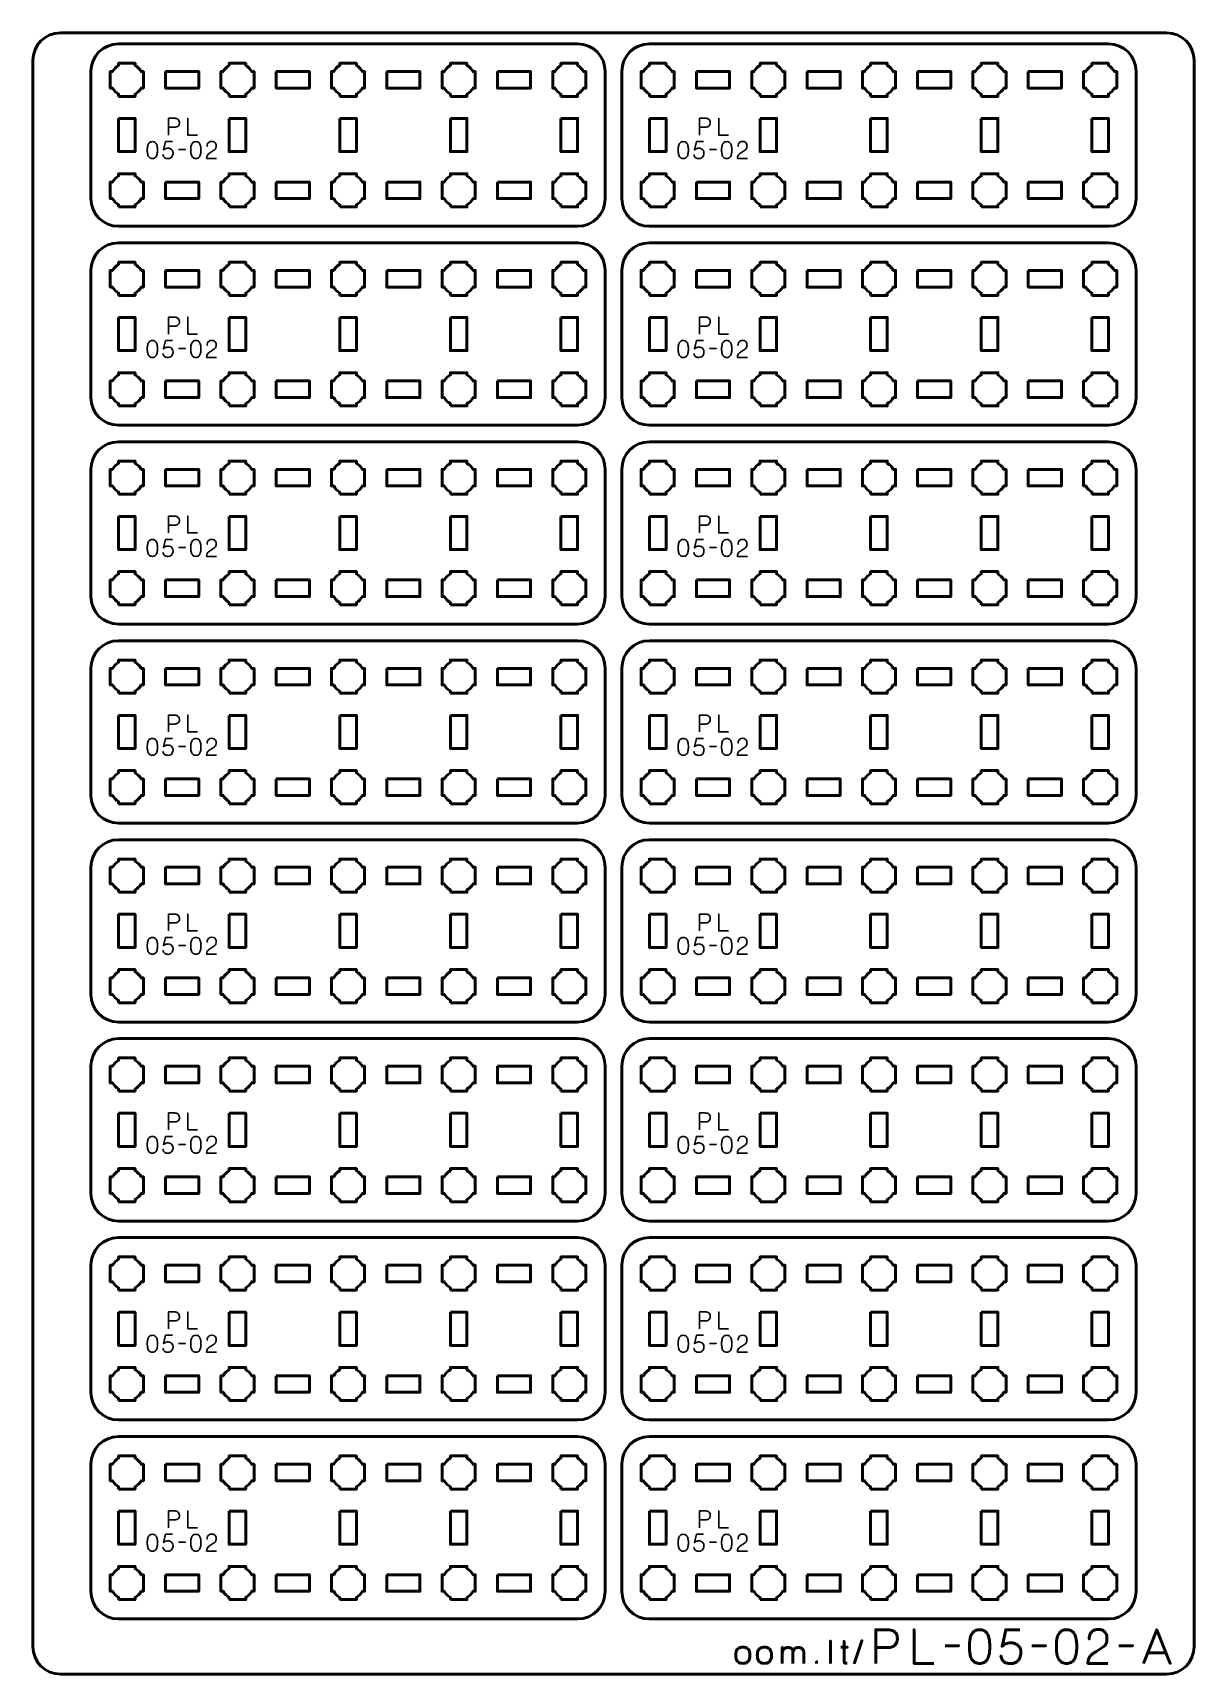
# Model space of a CAD drawing. Header units: centimetres. Extents: x -21 to 0, y -29.7 to 0.
import ezdxf

# ---------------------------------------------------------------- set-up
doc = ezdxf.new("R2010")
doc.units = ezdxf.units.CM
doc.header["$MEASUREMENT"] = 0
doc.layers.add('Layer 1', color=7, linetype='Continuous')

msp = doc.modelspace()

# ---------------------------------------------------------------- linework, layer by layer
at = {"layer": 'Layer 1', "color": 22, "lineweight": 53}
msp.add_open_spline([(-21.00003, -29.19996), (-21.00003, -29.19996), (-21.00003, -0.49992), (-21.00003, -0.49992), (-21.00003, -0.49992), (-21.00003, -0.22295), (-20.77694, 0.00004), (-20.49994, 0.00004), (-20.49994, 0.00004), (-20.49994, 0.00004), (-0.50008, 0.00004), (-0.50008, 0.00004), (-0.50008, 0.00004), (-0.22294, 0.00004), (0.00002, -0.22295), (0.00002, -0.49992), (0.00002, -0.49992), (0.00002, -0.49992), (0.00002, -29.19996), (0.00002, -29.19996), (0.00002, -29.19996), (0.00002, -29.47696), (-0.22294, -29.70005), (-0.50008, -29.70005), (-0.50008, -29.70005), (-0.50008, -29.70005), (-20.49994, -29.70005), (-20.49994, -29.70005), (-20.49994, -29.70005), (-20.77694, -29.70005), (-21.00003, -29.47696), (-21.00003, -29.19996)], degree=3, knots=[0, 0, 0, 0, 0.125, 0.125, 0.125, 0.125, 0.25, 0.25, 0.25, 0.25, 0.375, 0.375, 0.375, 0.375, 0.5, 0.5, 0.5, 0.5, 0.625, 0.625, 0.625, 0.625, 0.75, 0.75, 0.75, 0.75, 0.875, 0.875, 0.875, 0.875, 1, 1, 1, 1], dxfattribs=at)
at = {"layer": 'Layer 1', "color": 114, "lineweight": 53}
for points in [[(-19.44993, -0.19998), (-19.44993, -0.19998), (-11.15005, -0.19998), (-11.15005, -0.19998), (-11.15005, -0.19998), (-10.87305, -0.19998), (-10.64995, -0.42308), (-10.64995, -0.70008), (-10.64995, -0.70008), (-10.64995, -0.70008), (-10.64995, -3), (-10.64995, -3), (-10.64995, -3), (-10.64995, -3.27701), (-10.87305, -3.49996), (-11.15005, -3.49996), (-11.15005, -3.49996), (-11.15005, -3.49996), (-19.44993, -3.49996), (-19.44993, -3.49996), (-19.44993, -3.49996), (-19.72693, -3.49996), (-19.95003, -3.27701), (-19.95003, -3), (-19.95003, -3), (-19.95003, -3), (-19.95003, -0.70008), (-19.95003, -0.70008), (-19.95003, -0.70008), (-19.95003, -0.42308), (-19.72693, -0.19998), (-19.44993, -0.19998)], [(-9.84993, -0.19998), (-9.84993, -0.19998), (-1.55005, -0.19998), (-1.55005, -0.19998), (-1.55005, -0.19998), (-1.27305, -0.19998), (-1.04995, -0.42308), (-1.04995, -0.70008), (-1.04995, -0.70008), (-1.04995, -0.70008), (-1.04995, -3), (-1.04995, -3), (-1.04995, -3), (-1.04995, -3.27701), (-1.27305, -3.49996), (-1.55005, -3.49996), (-1.55005, -3.49996), (-1.55005, -3.49996), (-9.84993, -3.49996), (-9.84993, -3.49996), (-9.84993, -3.49996), (-10.12693, -3.49996), (-10.35003, -3.27701), (-10.35003, -3), (-10.35003, -3), (-10.35003, -3), (-10.35003, -0.70008), (-10.35003, -0.70008), (-10.35003, -0.70008), (-10.35003, -0.42308), (-10.12693, -0.19998), (-9.84993, -0.19998)], [(-19.44993, -3.79998), (-19.44993, -3.79998), (-11.15005, -3.79998), (-11.15005, -3.79998), (-11.15005, -3.79998), (-10.87305, -3.79998), (-10.64995, -4.02308), (-10.64995, -4.30008), (-10.64995, -4.30008), (-10.64995, -4.30008), (-10.64995, -6.6), (-10.64995, -6.6), (-10.64995, -6.6), (-10.64995, -6.87701), (-10.87305, -7.09996), (-11.15005, -7.09996), (-11.15005, -7.09996), (-11.15005, -7.09996), (-19.44993, -7.09996), (-19.44993, -7.09996), (-19.44993, -7.09996), (-19.72693, -7.09996), (-19.95003, -6.87701), (-19.95003, -6.6), (-19.95003, -6.6), (-19.95003, -6.6), (-19.95003, -4.30008), (-19.95003, -4.30008), (-19.95003, -4.30008), (-19.95003, -4.02308), (-19.72693, -3.79998), (-19.44993, -3.79998)], [(-9.84993, -3.79998), (-9.84993, -3.79998), (-1.55005, -3.79998), (-1.55005, -3.79998), (-1.55005, -3.79998), (-1.27305, -3.79998), (-1.04995, -4.02308), (-1.04995, -4.30008), (-1.04995, -4.30008), (-1.04995, -4.30008), (-1.04995, -6.6), (-1.04995, -6.6), (-1.04995, -6.6), (-1.04995, -6.87701), (-1.27305, -7.09996), (-1.55005, -7.09996), (-1.55005, -7.09996), (-1.55005, -7.09996), (-9.84993, -7.09996), (-9.84993, -7.09996), (-9.84993, -7.09996), (-10.12693, -7.09996), (-10.35003, -6.87701), (-10.35003, -6.6), (-10.35003, -6.6), (-10.35003, -6.6), (-10.35003, -4.30008), (-10.35003, -4.30008), (-10.35003, -4.30008), (-10.35003, -4.02308), (-10.12693, -3.79998), (-9.84993, -3.79998)], [(-19.44993, -7.39998), (-19.44993, -7.39998), (-11.15005, -7.39998), (-11.15005, -7.39998), (-11.15005, -7.39998), (-10.87305, -7.39998), (-10.64995, -7.62308), (-10.64995, -7.90008), (-10.64995, -7.90008), (-10.64995, -7.90008), (-10.64995, -10.2), (-10.64995, -10.2), (-10.64995, -10.2), (-10.64995, -10.47701), (-10.87305, -10.69996), (-11.15005, -10.69996), (-11.15005, -10.69996), (-11.15005, -10.69996), (-19.44993, -10.69996), (-19.44993, -10.69996), (-19.44993, -10.69996), (-19.72693, -10.69996), (-19.95003, -10.47701), (-19.95003, -10.2), (-19.95003, -10.2), (-19.95003, -10.2), (-19.95003, -7.90008), (-19.95003, -7.90008), (-19.95003, -7.90008), (-19.95003, -7.62308), (-19.72693, -7.39998), (-19.44993, -7.39998)], [(-9.84993, -7.39998), (-9.84993, -7.39998), (-1.55005, -7.39998), (-1.55005, -7.39998), (-1.55005, -7.39998), (-1.27305, -7.39998), (-1.04995, -7.62308), (-1.04995, -7.90008), (-1.04995, -7.90008), (-1.04995, -7.90008), (-1.04995, -10.2), (-1.04995, -10.2), (-1.04995, -10.2), (-1.04995, -10.47701), (-1.27305, -10.69996), (-1.55005, -10.69996), (-1.55005, -10.69996), (-1.55005, -10.69996), (-9.84993, -10.69996), (-9.84993, -10.69996), (-9.84993, -10.69996), (-10.12693, -10.69996), (-10.35003, -10.47701), (-10.35003, -10.2), (-10.35003, -10.2), (-10.35003, -10.2), (-10.35003, -7.90008), (-10.35003, -7.90008), (-10.35003, -7.90008), (-10.35003, -7.62308), (-10.12693, -7.39998), (-9.84993, -7.39998)], [(-19.44993, -10.99998), (-19.44993, -10.99998), (-11.15005, -10.99998), (-11.15005, -10.99998), (-11.15005, -10.99998), (-10.87305, -10.99998), (-10.64995, -11.22308), (-10.64995, -11.50008), (-10.64995, -11.50008), (-10.64995, -11.50008), (-10.64995, -13.8), (-10.64995, -13.8), (-10.64995, -13.8), (-10.64995, -14.07701), (-10.87305, -14.29996), (-11.15005, -14.29996), (-11.15005, -14.29996), (-11.15005, -14.29996), (-19.44993, -14.29996), (-19.44993, -14.29996), (-19.44993, -14.29996), (-19.72693, -14.29996), (-19.95003, -14.07701), (-19.95003, -13.8), (-19.95003, -13.8), (-19.95003, -13.8), (-19.95003, -11.50008), (-19.95003, -11.50008), (-19.95003, -11.50008), (-19.95003, -11.22308), (-19.72693, -10.99998), (-19.44993, -10.99998)], [(-9.84993, -10.99998), (-9.84993, -10.99998), (-1.55005, -10.99998), (-1.55005, -10.99998), (-1.55005, -10.99998), (-1.27305, -10.99998), (-1.04995, -11.22308), (-1.04995, -11.50008), (-1.04995, -11.50008), (-1.04995, -11.50008), (-1.04995, -13.8), (-1.04995, -13.8), (-1.04995, -13.8), (-1.04995, -14.07701), (-1.27305, -14.29996), (-1.55005, -14.29996), (-1.55005, -14.29996), (-1.55005, -14.29996), (-9.84993, -14.29996), (-9.84993, -14.29996), (-9.84993, -14.29996), (-10.12693, -14.29996), (-10.35003, -14.07701), (-10.35003, -13.8), (-10.35003, -13.8), (-10.35003, -13.8), (-10.35003, -11.50008), (-10.35003, -11.50008), (-10.35003, -11.50008), (-10.35003, -11.22308), (-10.12693, -10.99998), (-9.84993, -10.99998)], [(-19.44993, -14.59998), (-19.44993, -14.59998), (-11.15005, -14.59998), (-11.15005, -14.59998), (-11.15005, -14.59998), (-10.87305, -14.59998), (-10.64995, -14.82308), (-10.64995, -15.10008), (-10.64995, -15.10008), (-10.64995, -15.10008), (-10.64995, -17.4), (-10.64995, -17.4), (-10.64995, -17.4), (-10.64995, -17.67701), (-10.87305, -17.89996), (-11.15005, -17.89996), (-11.15005, -17.89996), (-11.15005, -17.89996), (-19.44993, -17.89996), (-19.44993, -17.89996), (-19.44993, -17.89996), (-19.72693, -17.89996), (-19.95003, -17.67701), (-19.95003, -17.4), (-19.95003, -17.4), (-19.95003, -17.4), (-19.95003, -15.10008), (-19.95003, -15.10008), (-19.95003, -15.10008), (-19.95003, -14.82308), (-19.72693, -14.59998), (-19.44993, -14.59998)], [(-9.84993, -14.59998), (-9.84993, -14.59998), (-1.55005, -14.59998), (-1.55005, -14.59998), (-1.55005, -14.59998), (-1.27305, -14.59998), (-1.04995, -14.82308), (-1.04995, -15.10008), (-1.04995, -15.10008), (-1.04995, -15.10008), (-1.04995, -17.4), (-1.04995, -17.4), (-1.04995, -17.4), (-1.04995, -17.67701), (-1.27305, -17.89996), (-1.55005, -17.89996), (-1.55005, -17.89996), (-1.55005, -17.89996), (-9.84993, -17.89996), (-9.84993, -17.89996), (-9.84993, -17.89996), (-10.12693, -17.89996), (-10.35003, -17.67701), (-10.35003, -17.4), (-10.35003, -17.4), (-10.35003, -17.4), (-10.35003, -15.10008), (-10.35003, -15.10008), (-10.35003, -15.10008), (-10.35003, -14.82308), (-10.12693, -14.59998), (-9.84993, -14.59998)], [(-19.44993, -18.19998), (-19.44993, -18.19998), (-11.15005, -18.19998), (-11.15005, -18.19998), (-11.15005, -18.19998), (-10.87305, -18.19998), (-10.64995, -18.42308), (-10.64995, -18.70008), (-10.64995, -18.70008), (-10.64995, -18.70008), (-10.64995, -21), (-10.64995, -21), (-10.64995, -21), (-10.64995, -21.27701), (-10.87305, -21.49996), (-11.15005, -21.49996), (-11.15005, -21.49996), (-11.15005, -21.49996), (-19.44993, -21.49996), (-19.44993, -21.49996), (-19.44993, -21.49996), (-19.72693, -21.49996), (-19.95003, -21.27701), (-19.95003, -21), (-19.95003, -21), (-19.95003, -21), (-19.95003, -18.70008), (-19.95003, -18.70008), (-19.95003, -18.70008), (-19.95003, -18.42308), (-19.72693, -18.19998), (-19.44993, -18.19998)], [(-9.84993, -18.19998), (-9.84993, -18.19998), (-1.55005, -18.19998), (-1.55005, -18.19998), (-1.55005, -18.19998), (-1.27305, -18.19998), (-1.04995, -18.42308), (-1.04995, -18.70008), (-1.04995, -18.70008), (-1.04995, -18.70008), (-1.04995, -21), (-1.04995, -21), (-1.04995, -21), (-1.04995, -21.27701), (-1.27305, -21.49996), (-1.55005, -21.49996), (-1.55005, -21.49996), (-1.55005, -21.49996), (-9.84993, -21.49996), (-9.84993, -21.49996), (-9.84993, -21.49996), (-10.12693, -21.49996), (-10.35003, -21.27701), (-10.35003, -21), (-10.35003, -21), (-10.35003, -21), (-10.35003, -18.70008), (-10.35003, -18.70008), (-10.35003, -18.70008), (-10.35003, -18.42308), (-10.12693, -18.19998), (-9.84993, -18.19998)], [(-19.44993, -21.79998), (-19.44993, -21.79998), (-11.15005, -21.79998), (-11.15005, -21.79998), (-11.15005, -21.79998), (-10.87305, -21.79998), (-10.64995, -22.02308), (-10.64995, -22.30008), (-10.64995, -22.30008), (-10.64995, -22.30008), (-10.64995, -24.6), (-10.64995, -24.6), (-10.64995, -24.6), (-10.64995, -24.87701), (-10.87305, -25.09996), (-11.15005, -25.09996), (-11.15005, -25.09996), (-11.15005, -25.09996), (-19.44993, -25.09996), (-19.44993, -25.09996), (-19.44993, -25.09996), (-19.72693, -25.09996), (-19.95003, -24.87701), (-19.95003, -24.6), (-19.95003, -24.6), (-19.95003, -24.6), (-19.95003, -22.30008), (-19.95003, -22.30008), (-19.95003, -22.30008), (-19.95003, -22.02308), (-19.72693, -21.79998), (-19.44993, -21.79998)], [(-9.84993, -21.79998), (-9.84993, -21.79998), (-1.55005, -21.79998), (-1.55005, -21.79998), (-1.55005, -21.79998), (-1.27305, -21.79998), (-1.04995, -22.02308), (-1.04995, -22.30008), (-1.04995, -22.30008), (-1.04995, -22.30008), (-1.04995, -24.6), (-1.04995, -24.6), (-1.04995, -24.6), (-1.04995, -24.87701), (-1.27305, -25.09996), (-1.55005, -25.09996), (-1.55005, -25.09996), (-1.55005, -25.09996), (-9.84993, -25.09996), (-9.84993, -25.09996), (-9.84993, -25.09996), (-10.12693, -25.09996), (-10.35003, -24.87701), (-10.35003, -24.6), (-10.35003, -24.6), (-10.35003, -24.6), (-10.35003, -22.30008), (-10.35003, -22.30008), (-10.35003, -22.30008), (-10.35003, -22.02308), (-10.12693, -21.79998), (-9.84993, -21.79998)], [(-19.44993, -25.39998), (-19.44993, -25.39998), (-11.15005, -25.39998), (-11.15005, -25.39998), (-11.15005, -25.39998), (-10.87305, -25.39998), (-10.64995, -25.62308), (-10.64995, -25.90008), (-10.64995, -25.90008), (-10.64995, -25.90008), (-10.64995, -28.2), (-10.64995, -28.2), (-10.64995, -28.2), (-10.64995, -28.47701), (-10.87305, -28.69996), (-11.15005, -28.69996), (-11.15005, -28.69996), (-11.15005, -28.69996), (-19.44993, -28.69996), (-19.44993, -28.69996), (-19.44993, -28.69996), (-19.72693, -28.69996), (-19.95003, -28.47701), (-19.95003, -28.2), (-19.95003, -28.2), (-19.95003, -28.2), (-19.95003, -25.90008), (-19.95003, -25.90008), (-19.95003, -25.90008), (-19.95003, -25.62308), (-19.72693, -25.39998), (-19.44993, -25.39998)], [(-9.84993, -25.39998), (-9.84993, -25.39998), (-1.55005, -25.39998), (-1.55005, -25.39998), (-1.55005, -25.39998), (-1.27305, -25.39998), (-1.04995, -25.62308), (-1.04995, -25.90008), (-1.04995, -25.90008), (-1.04995, -25.90008), (-1.04995, -28.2), (-1.04995, -28.2), (-1.04995, -28.2), (-1.04995, -28.47701), (-1.27305, -28.69996), (-1.55005, -28.69996), (-1.55005, -28.69996), (-1.55005, -28.69996), (-9.84993, -28.69996), (-9.84993, -28.69996), (-9.84993, -28.69996), (-10.12693, -28.69996), (-10.35003, -28.47701), (-10.35003, -28.2), (-10.35003, -28.2), (-10.35003, -28.2), (-10.35003, -25.90008), (-10.35003, -25.90008), (-10.35003, -25.90008), (-10.35003, -25.62308), (-10.12693, -25.39998), (-9.84993, -25.39998)]]:
    msp.add_open_spline(points, degree=3, knots=[0, 0, 0, 0, 0.125, 0.125, 0.125, 0.125, 0.25, 0.25, 0.25, 0.25, 0.375, 0.375, 0.375, 0.375, 0.5, 0.5, 0.5, 0.5, 0.625, 0.625, 0.625, 0.625, 0.75, 0.75, 0.75, 0.75, 0.875, 0.875, 0.875, 0.875, 1, 1, 1, 1], dxfattribs=at)
at = {"layer": 'Layer 1', "lineweight": 53}
for points, knots in [([(-19.44993, -1.15001), (-19.44993, -1.15001), (-19.44993, -1.1099), (-19.44993, -1.1099), (-19.44993, -1.1099), (-19.49554, -1.08358), (-19.53347, -1.04556), (-19.55979, -1.00008), (-19.55979, -1.00008), (-19.55979, -1.00008), (-19.6, -1.00008), (-19.6, -1.00008), (-19.6, -1.00008), (-19.6, -1.00008), (-19.6, -0.85001), (-19.6, -0.85001), (-19.6, -0.85001), (-19.6, -0.85001), (-19.6, -0.70008), (-19.6, -0.70008), (-19.6, -0.70008), (-19.6, -0.70008), (-19.55979, -0.70008), (-19.55979, -0.70008), (-19.55979, -0.70008), (-19.53347, -0.65447), (-19.49554, -0.61654), (-19.44993, -0.59022), (-19.44993, -0.59022), (-19.44993, -0.59022), (-19.44993, -0.55001), (-19.44993, -0.55001), (-19.44993, -0.55001), (-19.44993, -0.55001), (-19.3, -0.55001), (-19.3, -0.55001), (-19.3, -0.55001), (-19.3, -0.55001), (-19.14993, -0.55001), (-19.14993, -0.55001), (-19.14993, -0.55001), (-19.14993, -0.55001), (-19.14993, -0.59022), (-19.14993, -0.59022), (-19.14993, -0.59022), (-19.10446, -0.61654), (-19.06643, -0.65447), (-19.04011, -0.70008), (-19.04011, -0.70008), (-19.04011, -0.70008), (-19, -0.70008), (-19, -0.70008), (-19, -0.70008), (-19, -0.70008), (-19, -0.85001), (-19, -0.85001), (-19, -0.85001), (-19, -0.85001), (-19, -1.00008), (-19, -1.00008), (-19, -1.00008), (-19, -1.00008), (-19.04011, -1.00008), (-19.04011, -1.00008), (-19.04011, -1.00008), (-19.06643, -1.04556), (-19.10446, -1.08358), (-19.14993, -1.1099), (-19.14993, -1.1099), (-19.14993, -1.1099), (-19.14993, -1.15001), (-19.14993, -1.15001), (-19.14993, -1.15001), (-19.14993, -1.15001), (-19.3, -1.15001), (-19.3, -1.15001), (-19.3, -1.15001), (-19.3, -1.15001), (-19.44993, -1.15001), (-19.44993, -1.15001)], [0, 0, 0, 0, 0.05, 0.05, 0.05, 0.05, 0.1, 0.1, 0.1, 0.1, 0.15, 0.15, 0.15, 0.15, 0.2, 0.2, 0.2, 0.2, 0.25, 0.25, 0.25, 0.25, 0.3, 0.3, 0.3, 0.3, 0.35, 0.35, 0.35, 0.35, 0.4, 0.4, 0.4, 0.4, 0.45, 0.45, 0.45, 0.45, 0.5, 0.5, 0.5, 0.5, 0.55, 0.55, 0.55, 0.55, 0.6, 0.6, 0.6, 0.6, 0.65, 0.65, 0.65, 0.65, 0.7, 0.7, 0.7, 0.7, 0.75, 0.75, 0.75, 0.75, 0.8, 0.8, 0.8, 0.8, 0.85, 0.85, 0.85, 0.85, 0.9, 0.9, 0.9, 0.9, 0.95, 0.95, 0.95, 0.95, 1, 1, 1, 1]), ([(-17.45001, -1.15001), (-17.45001, -1.15001), (-17.45001, -1.1099), (-17.45001, -1.1099), (-17.45001, -1.1099), (-17.49548, -1.08358), (-17.53351, -1.04556), (-17.55983, -1.00008), (-17.55983, -1.00008), (-17.55983, -1.00008), (-17.59994, -1.00008), (-17.59994, -1.00008), (-17.59994, -1.00008), (-17.59994, -1.00008), (-17.59994, -0.85001), (-17.59994, -0.85001), (-17.59994, -0.85001), (-17.59994, -0.85001), (-17.59994, -0.70008), (-17.59994, -0.70008), (-17.59994, -0.70008), (-17.59994, -0.70008), (-17.55983, -0.70008), (-17.55983, -0.70008), (-17.55983, -0.70008), (-17.53351, -0.65447), (-17.49548, -0.61654), (-17.45001, -0.59022), (-17.45001, -0.59022), (-17.45001, -0.59022), (-17.45001, -0.55001), (-17.45001, -0.55001), (-17.45001, -0.55001), (-17.45001, -0.55001), (-17.29994, -0.55001), (-17.29994, -0.55001), (-17.29994, -0.55001), (-17.29994, -0.55001), (-17.15001, -0.55001), (-17.15001, -0.55001), (-17.15001, -0.55001), (-17.15001, -0.55001), (-17.15001, -0.59022), (-17.15001, -0.59022), (-17.15001, -0.59022), (-17.10453, -0.61654), (-17.0665, -0.65447), (-17.04019, -0.70008), (-17.04019, -0.70008), (-17.04019, -0.70008), (-16.99993, -0.70008), (-16.99993, -0.70008), (-16.99993, -0.70008), (-16.99993, -0.70008), (-16.99993, -0.85001), (-16.99993, -0.85001), (-16.99993, -0.85001), (-16.99993, -0.85001), (-16.99993, -1.00008), (-16.99993, -1.00008), (-16.99993, -1.00008), (-16.99993, -1.00008), (-17.04019, -1.00008), (-17.04019, -1.00008), (-17.04019, -1.00008), (-17.0665, -1.04556), (-17.10453, -1.08358), (-17.15001, -1.1099), (-17.15001, -1.1099), (-17.15001, -1.1099), (-17.15001, -1.15001), (-17.15001, -1.15001), (-17.15001, -1.15001), (-17.15001, -1.15001), (-17.29994, -1.15001), (-17.29994, -1.15001), (-17.29994, -1.15001), (-17.29994, -1.15001), (-17.45001, -1.15001), (-17.45001, -1.15001)], [0, 0, 0, 0, 0.05, 0.05, 0.05, 0.05, 0.1, 0.1, 0.1, 0.1, 0.15, 0.15, 0.15, 0.15, 0.2, 0.2, 0.2, 0.2, 0.25, 0.25, 0.25, 0.25, 0.3, 0.3, 0.3, 0.3, 0.35, 0.35, 0.35, 0.35, 0.4, 0.4, 0.4, 0.4, 0.45, 0.45, 0.45, 0.45, 0.5, 0.5, 0.5, 0.5, 0.55, 0.55, 0.55, 0.55, 0.6, 0.6, 0.6, 0.6, 0.65, 0.65, 0.65, 0.65, 0.7, 0.7, 0.7, 0.7, 0.75, 0.75, 0.75, 0.75, 0.8, 0.8, 0.8, 0.8, 0.85, 0.85, 0.85, 0.85, 0.9, 0.9, 0.9, 0.9, 0.95, 0.95, 0.95, 0.95, 1, 1, 1, 1]), ([(-15.45008, -1.15001), (-15.45008, -1.15001), (-15.45008, -1.1099), (-15.45008, -1.1099), (-15.45008, -1.1099), (-15.49555, -1.08358), (-15.53344, -1.04556), (-15.5599, -1.00008), (-15.5599, -1.00008), (-15.5599, -1.00008), (-15.60001, -1.00008), (-15.60001, -1.00008), (-15.60001, -1.00008), (-15.60001, -1.00008), (-15.60001, -0.85001), (-15.60001, -0.85001), (-15.60001, -0.85001), (-15.60001, -0.85001), (-15.60001, -0.70008), (-15.60001, -0.70008), (-15.60001, -0.70008), (-15.60001, -0.70008), (-15.5599, -0.70008), (-15.5599, -0.70008), (-15.5599, -0.70008), (-15.53344, -0.65447), (-15.49555, -0.61654), (-15.45008, -0.59022), (-15.45008, -0.59022), (-15.45008, -0.59022), (-15.45008, -0.55001), (-15.45008, -0.55001), (-15.45008, -0.55001), (-15.45008, -0.55001), (-15.3, -0.55001), (-15.3, -0.55001), (-15.3, -0.55001), (-15.3, -0.55001), (-15.15007, -0.55001), (-15.15007, -0.55001), (-15.15007, -0.55001), (-15.15007, -0.55001), (-15.15007, -0.59022), (-15.15007, -0.59022), (-15.15007, -0.59022), (-15.10446, -0.61654), (-15.06654, -0.65447), (-15.04022, -0.70008), (-15.04022, -0.70008), (-15.04022, -0.70008), (-15.00001, -0.70008), (-15.00001, -0.70008), (-15.00001, -0.70008), (-15.00001, -0.70008), (-15.00001, -0.85001), (-15.00001, -0.85001), (-15.00001, -0.85001), (-15.00001, -0.85001), (-15.00001, -1.00008), (-15.00001, -1.00008), (-15.00001, -1.00008), (-15.00001, -1.00008), (-15.04022, -1.00008), (-15.04022, -1.00008), (-15.04022, -1.00008), (-15.06654, -1.04556), (-15.10446, -1.08358), (-15.15007, -1.1099), (-15.15007, -1.1099), (-15.15007, -1.1099), (-15.15007, -1.15001), (-15.15007, -1.15001), (-15.15007, -1.15001), (-15.15007, -1.15001), (-15.3, -1.15001), (-15.3, -1.15001), (-15.3, -1.15001), (-15.3, -1.15001), (-15.45008, -1.15001), (-15.45008, -1.15001)], [0, 0, 0, 0, 0.05, 0.05, 0.05, 0.05, 0.1, 0.1, 0.1, 0.1, 0.15, 0.15, 0.15, 0.15, 0.2, 0.2, 0.2, 0.2, 0.25, 0.25, 0.25, 0.25, 0.3, 0.3, 0.3, 0.3, 0.35, 0.35, 0.35, 0.35, 0.4, 0.4, 0.4, 0.4, 0.45, 0.45, 0.45, 0.45, 0.5, 0.5, 0.5, 0.5, 0.55, 0.55, 0.55, 0.55, 0.6, 0.6, 0.6, 0.6, 0.65, 0.65, 0.65, 0.65, 0.7, 0.7, 0.7, 0.7, 0.75, 0.75, 0.75, 0.75, 0.8, 0.8, 0.8, 0.8, 0.85, 0.85, 0.85, 0.85, 0.9, 0.9, 0.9, 0.9, 0.95, 0.95, 0.95, 0.95, 1, 1, 1, 1]), ([(-13.44998, -1.15001), (-13.44998, -1.15001), (-13.44998, -1.1099), (-13.44998, -1.1099), (-13.44998, -1.1099), (-13.49559, -1.08358), (-13.53348, -1.04556), (-13.5598, -1.00008), (-13.5598, -1.00008), (-13.5598, -1.00008), (-13.60005, -1.00008), (-13.60005, -1.00008), (-13.60005, -1.00008), (-13.60005, -1.00008), (-13.60005, -0.85001), (-13.60005, -0.85001), (-13.60005, -0.85001), (-13.60005, -0.85001), (-13.60005, -0.70008), (-13.60005, -0.70008), (-13.60005, -0.70008), (-13.60005, -0.70008), (-13.5598, -0.70008), (-13.5598, -0.70008), (-13.5598, -0.70008), (-13.53348, -0.65447), (-13.49559, -0.61654), (-13.44998, -0.59022), (-13.44998, -0.59022), (-13.44998, -0.59022), (-13.44998, -0.55001), (-13.44998, -0.55001), (-13.44998, -0.55001), (-13.44998, -0.55001), (-13.30005, -0.55001), (-13.30005, -0.55001), (-13.30005, -0.55001), (-13.30005, -0.55001), (-13.14997, -0.55001), (-13.14997, -0.55001), (-13.14997, -0.55001), (-13.14997, -0.55001), (-13.14997, -0.59022), (-13.14997, -0.59022), (-13.14997, -0.59022), (-13.1045, -0.61654), (-13.06647, -0.65447), (-13.04015, -0.70008), (-13.04015, -0.70008), (-13.04015, -0.70008), (-13.00004, -0.70008), (-13.00004, -0.70008), (-13.00004, -0.70008), (-13.00004, -0.70008), (-13.00004, -0.85001), (-13.00004, -0.85001), (-13.00004, -0.85001), (-13.00004, -0.85001), (-13.00004, -1.00008), (-13.00004, -1.00008), (-13.00004, -1.00008), (-13.00004, -1.00008), (-13.04015, -1.00008), (-13.04015, -1.00008), (-13.04015, -1.00008), (-13.06647, -1.04556), (-13.1045, -1.08358), (-13.14997, -1.1099), (-13.14997, -1.1099), (-13.14997, -1.1099), (-13.14997, -1.15001), (-13.14997, -1.15001), (-13.14997, -1.15001), (-13.14997, -1.15001), (-13.30005, -1.15001), (-13.30005, -1.15001), (-13.30005, -1.15001), (-13.30005, -1.15001), (-13.44998, -1.15001), (-13.44998, -1.15001)], [0, 0, 0, 0, 0.05, 0.05, 0.05, 0.05, 0.1, 0.1, 0.1, 0.1, 0.15, 0.15, 0.15, 0.15, 0.2, 0.2, 0.2, 0.2, 0.25, 0.25, 0.25, 0.25, 0.3, 0.3, 0.3, 0.3, 0.35, 0.35, 0.35, 0.35, 0.4, 0.4, 0.4, 0.4, 0.45, 0.45, 0.45, 0.45, 0.5, 0.5, 0.5, 0.5, 0.55, 0.55, 0.55, 0.55, 0.6, 0.6, 0.6, 0.6, 0.65, 0.65, 0.65, 0.65, 0.7, 0.7, 0.7, 0.7, 0.75, 0.75, 0.75, 0.75, 0.8, 0.8, 0.8, 0.8, 0.85, 0.85, 0.85, 0.85, 0.9, 0.9, 0.9, 0.9, 0.95, 0.95, 0.95, 0.95, 1, 1, 1, 1]), ([(-11.45005, -1.15001), (-11.45005, -1.15001), (-11.45005, -1.1099), (-11.45005, -1.1099), (-11.45005, -1.1099), (-11.49553, -1.08358), (-11.53356, -1.04556), (-11.55987, -1.00008), (-11.55987, -1.00008), (-11.55987, -1.00008), (-11.59998, -1.00008), (-11.59998, -1.00008), (-11.59998, -1.00008), (-11.59998, -1.00008), (-11.59998, -0.85001), (-11.59998, -0.85001), (-11.59998, -0.85001), (-11.59998, -0.85001), (-11.59998, -0.70008), (-11.59998, -0.70008), (-11.59998, -0.70008), (-11.59998, -0.70008), (-11.55987, -0.70008), (-11.55987, -0.70008), (-11.55987, -0.70008), (-11.53356, -0.65447), (-11.49553, -0.61654), (-11.45005, -0.59022), (-11.45005, -0.59022), (-11.45005, -0.59022), (-11.45005, -0.55001), (-11.45005, -0.55001), (-11.45005, -0.55001), (-11.45005, -0.55001), (-11.29998, -0.55001), (-11.29998, -0.55001), (-11.29998, -0.55001), (-11.29998, -0.55001), (-11.15005, -0.55001), (-11.15005, -0.55001), (-11.15005, -0.55001), (-11.15005, -0.55001), (-11.15005, -0.59022), (-11.15005, -0.59022), (-11.15005, -0.59022), (-11.10444, -0.61654), (-11.06655, -0.65447), (-11.04023, -0.70008), (-11.04023, -0.70008), (-11.04023, -0.70008), (-10.99998, -0.70008), (-10.99998, -0.70008), (-10.99998, -0.70008), (-10.99998, -0.70008), (-10.99998, -0.85001), (-10.99998, -0.85001), (-10.99998, -0.85001), (-10.99998, -0.85001), (-10.99998, -1.00008), (-10.99998, -1.00008), (-10.99998, -1.00008), (-10.99998, -1.00008), (-11.04023, -1.00008), (-11.04023, -1.00008), (-11.04023, -1.00008), (-11.06655, -1.04556), (-11.10444, -1.08358), (-11.15005, -1.1099), (-11.15005, -1.1099), (-11.15005, -1.1099), (-11.15005, -1.15001), (-11.15005, -1.15001), (-11.15005, -1.15001), (-11.15005, -1.15001), (-11.29998, -1.15001), (-11.29998, -1.15001), (-11.29998, -1.15001), (-11.29998, -1.15001), (-11.45005, -1.15001), (-11.45005, -1.15001)], [0, 0, 0, 0, 0.05, 0.05, 0.05, 0.05, 0.1, 0.1, 0.1, 0.1, 0.15, 0.15, 0.15, 0.15, 0.2, 0.2, 0.2, 0.2, 0.25, 0.25, 0.25, 0.25, 0.3, 0.3, 0.3, 0.3, 0.35, 0.35, 0.35, 0.35, 0.4, 0.4, 0.4, 0.4, 0.45, 0.45, 0.45, 0.45, 0.5, 0.5, 0.5, 0.5, 0.55, 0.55, 0.55, 0.55, 0.6, 0.6, 0.6, 0.6, 0.65, 0.65, 0.65, 0.65, 0.7, 0.7, 0.7, 0.7, 0.75, 0.75, 0.75, 0.75, 0.8, 0.8, 0.8, 0.8, 0.85, 0.85, 0.85, 0.85, 0.9, 0.9, 0.9, 0.9, 0.95, 0.95, 0.95, 0.95, 1, 1, 1, 1]), ([(-9.84993, -1.15001), (-9.84993, -1.15001), (-9.84993, -1.1099), (-9.84993, -1.1099), (-9.84993, -1.1099), (-9.89554, -1.08358), (-9.93347, -1.04556), (-9.95979, -1.00008), (-9.95979, -1.00008), (-9.95979, -1.00008), (-10, -1.00008), (-10, -1.00008), (-10, -1.00008), (-10, -1.00008), (-10, -0.85001), (-10, -0.85001), (-10, -0.85001), (-10, -0.85001), (-10, -0.70008), (-10, -0.70008), (-10, -0.70008), (-10, -0.70008), (-9.95979, -0.70008), (-9.95979, -0.70008), (-9.95979, -0.70008), (-9.93347, -0.65447), (-9.89554, -0.61654), (-9.84993, -0.59022), (-9.84993, -0.59022), (-9.84993, -0.59022), (-9.84993, -0.55001), (-9.84993, -0.55001), (-9.84993, -0.55001), (-9.84993, -0.55001), (-9.7, -0.55001), (-9.7, -0.55001), (-9.7, -0.55001), (-9.7, -0.55001), (-9.54993, -0.55001), (-9.54993, -0.55001), (-9.54993, -0.55001), (-9.54993, -0.55001), (-9.54993, -0.59022), (-9.54993, -0.59022), (-9.54993, -0.59022), (-9.50446, -0.61654), (-9.46643, -0.65447), (-9.44011, -0.70008), (-9.44011, -0.70008), (-9.44011, -0.70008), (-9.4, -0.70008), (-9.4, -0.70008), (-9.4, -0.70008), (-9.4, -0.70008), (-9.4, -0.85001), (-9.4, -0.85001), (-9.4, -0.85001), (-9.4, -0.85001), (-9.4, -1.00008), (-9.4, -1.00008), (-9.4, -1.00008), (-9.4, -1.00008), (-9.44011, -1.00008), (-9.44011, -1.00008), (-9.44011, -1.00008), (-9.46643, -1.04556), (-9.50446, -1.08358), (-9.54993, -1.1099), (-9.54993, -1.1099), (-9.54993, -1.1099), (-9.54993, -1.15001), (-9.54993, -1.15001), (-9.54993, -1.15001), (-9.54993, -1.15001), (-9.7, -1.15001), (-9.7, -1.15001), (-9.7, -1.15001), (-9.7, -1.15001), (-9.84993, -1.15001), (-9.84993, -1.15001)], [0, 0, 0, 0, 0.05, 0.05, 0.05, 0.05, 0.1, 0.1, 0.1, 0.1, 0.15, 0.15, 0.15, 0.15, 0.2, 0.2, 0.2, 0.2, 0.25, 0.25, 0.25, 0.25, 0.3, 0.3, 0.3, 0.3, 0.35, 0.35, 0.35, 0.35, 0.4, 0.4, 0.4, 0.4, 0.45, 0.45, 0.45, 0.45, 0.5, 0.5, 0.5, 0.5, 0.55, 0.55, 0.55, 0.55, 0.6, 0.6, 0.6, 0.6, 0.65, 0.65, 0.65, 0.65, 0.7, 0.7, 0.7, 0.7, 0.75, 0.75, 0.75, 0.75, 0.8, 0.8, 0.8, 0.8, 0.85, 0.85, 0.85, 0.85, 0.9, 0.9, 0.9, 0.9, 0.95, 0.95, 0.95, 0.95, 1, 1, 1, 1]), ([(-7.85001, -1.15001), (-7.85001, -1.15001), (-7.85001, -1.1099), (-7.85001, -1.1099), (-7.85001, -1.1099), (-7.89548, -1.08358), (-7.93351, -1.04556), (-7.95983, -1.00008), (-7.95983, -1.00008), (-7.95983, -1.00008), (-7.99994, -1.00008), (-7.99994, -1.00008), (-7.99994, -1.00008), (-7.99994, -1.00008), (-7.99994, -0.85001), (-7.99994, -0.85001), (-7.99994, -0.85001), (-7.99994, -0.85001), (-7.99994, -0.70008), (-7.99994, -0.70008), (-7.99994, -0.70008), (-7.99994, -0.70008), (-7.95983, -0.70008), (-7.95983, -0.70008), (-7.95983, -0.70008), (-7.93351, -0.65447), (-7.89548, -0.61654), (-7.85001, -0.59022), (-7.85001, -0.59022), (-7.85001, -0.59022), (-7.85001, -0.55001), (-7.85001, -0.55001), (-7.85001, -0.55001), (-7.85001, -0.55001), (-7.69994, -0.55001), (-7.69994, -0.55001), (-7.69994, -0.55001), (-7.69994, -0.55001), (-7.55001, -0.55001), (-7.55001, -0.55001), (-7.55001, -0.55001), (-7.55001, -0.55001), (-7.55001, -0.59022), (-7.55001, -0.59022), (-7.55001, -0.59022), (-7.50453, -0.61654), (-7.4665, -0.65447), (-7.44019, -0.70008), (-7.44019, -0.70008), (-7.44019, -0.70008), (-7.39993, -0.70008), (-7.39993, -0.70008), (-7.39993, -0.70008), (-7.39993, -0.70008), (-7.39993, -0.85001), (-7.39993, -0.85001), (-7.39993, -0.85001), (-7.39993, -0.85001), (-7.39993, -1.00008), (-7.39993, -1.00008), (-7.39993, -1.00008), (-7.39993, -1.00008), (-7.44019, -1.00008), (-7.44019, -1.00008), (-7.44019, -1.00008), (-7.4665, -1.04556), (-7.50453, -1.08358), (-7.55001, -1.1099), (-7.55001, -1.1099), (-7.55001, -1.1099), (-7.55001, -1.15001), (-7.55001, -1.15001), (-7.55001, -1.15001), (-7.55001, -1.15001), (-7.69994, -1.15001), (-7.69994, -1.15001), (-7.69994, -1.15001), (-7.69994, -1.15001), (-7.85001, -1.15001), (-7.85001, -1.15001)], [0, 0, 0, 0, 0.05, 0.05, 0.05, 0.05, 0.1, 0.1, 0.1, 0.1, 0.15, 0.15, 0.15, 0.15, 0.2, 0.2, 0.2, 0.2, 0.25, 0.25, 0.25, 0.25, 0.3, 0.3, 0.3, 0.3, 0.35, 0.35, 0.35, 0.35, 0.4, 0.4, 0.4, 0.4, 0.45, 0.45, 0.45, 0.45, 0.5, 0.5, 0.5, 0.5, 0.55, 0.55, 0.55, 0.55, 0.6, 0.6, 0.6, 0.6, 0.65, 0.65, 0.65, 0.65, 0.7, 0.7, 0.7, 0.7, 0.75, 0.75, 0.75, 0.75, 0.8, 0.8, 0.8, 0.8, 0.85, 0.85, 0.85, 0.85, 0.9, 0.9, 0.9, 0.9, 0.95, 0.95, 0.95, 0.95, 1, 1, 1, 1]), ([(-5.85008, -1.15001), (-5.85008, -1.15001), (-5.85008, -1.1099), (-5.85008, -1.1099), (-5.85008, -1.1099), (-5.89555, -1.08358), (-5.93344, -1.04556), (-5.9599, -1.00008), (-5.9599, -1.00008), (-5.9599, -1.00008), (-6.00001, -1.00008), (-6.00001, -1.00008), (-6.00001, -1.00008), (-6.00001, -1.00008), (-6.00001, -0.85001), (-6.00001, -0.85001), (-6.00001, -0.85001), (-6.00001, -0.85001), (-6.00001, -0.70008), (-6.00001, -0.70008), (-6.00001, -0.70008), (-6.00001, -0.70008), (-5.9599, -0.70008), (-5.9599, -0.70008), (-5.9599, -0.70008), (-5.93344, -0.65447), (-5.89555, -0.61654), (-5.85008, -0.59022), (-5.85008, -0.59022), (-5.85008, -0.59022), (-5.85008, -0.55001), (-5.85008, -0.55001), (-5.85008, -0.55001), (-5.85008, -0.55001), (-5.7, -0.55001), (-5.7, -0.55001), (-5.7, -0.55001), (-5.7, -0.55001), (-5.55007, -0.55001), (-5.55007, -0.55001), (-5.55007, -0.55001), (-5.55007, -0.55001), (-5.55007, -0.59022), (-5.55007, -0.59022), (-5.55007, -0.59022), (-5.50446, -0.61654), (-5.46654, -0.65447), (-5.44022, -0.70008), (-5.44022, -0.70008), (-5.44022, -0.70008), (-5.40001, -0.70008), (-5.40001, -0.70008), (-5.40001, -0.70008), (-5.40001, -0.70008), (-5.40001, -0.85001), (-5.40001, -0.85001), (-5.40001, -0.85001), (-5.40001, -0.85001), (-5.40001, -1.00008), (-5.40001, -1.00008), (-5.40001, -1.00008), (-5.40001, -1.00008), (-5.44022, -1.00008), (-5.44022, -1.00008), (-5.44022, -1.00008), (-5.46654, -1.04556), (-5.50446, -1.08358), (-5.55007, -1.1099), (-5.55007, -1.1099), (-5.55007, -1.1099), (-5.55007, -1.15001), (-5.55007, -1.15001), (-5.55007, -1.15001), (-5.55007, -1.15001), (-5.7, -1.15001), (-5.7, -1.15001), (-5.7, -1.15001), (-5.7, -1.15001), (-5.85008, -1.15001), (-5.85008, -1.15001)], [0, 0, 0, 0, 0.05, 0.05, 0.05, 0.05, 0.1, 0.1, 0.1, 0.1, 0.15, 0.15, 0.15, 0.15, 0.2, 0.2, 0.2, 0.2, 0.25, 0.25, 0.25, 0.25, 0.3, 0.3, 0.3, 0.3, 0.35, 0.35, 0.35, 0.35, 0.4, 0.4, 0.4, 0.4, 0.45, 0.45, 0.45, 0.45, 0.5, 0.5, 0.5, 0.5, 0.55, 0.55, 0.55, 0.55, 0.6, 0.6, 0.6, 0.6, 0.65, 0.65, 0.65, 0.65, 0.7, 0.7, 0.7, 0.7, 0.75, 0.75, 0.75, 0.75, 0.8, 0.8, 0.8, 0.8, 0.85, 0.85, 0.85, 0.85, 0.9, 0.9, 0.9, 0.9, 0.95, 0.95, 0.95, 0.95, 1, 1, 1, 1]), ([(-3.84998, -1.15001), (-3.84998, -1.15001), (-3.84998, -1.1099), (-3.84998, -1.1099), (-3.84998, -1.1099), (-3.89559, -1.08358), (-3.93348, -1.04556), (-3.9598, -1.00008), (-3.9598, -1.00008), (-3.9598, -1.00008), (-4.00005, -1.00008), (-4.00005, -1.00008), (-4.00005, -1.00008), (-4.00005, -1.00008), (-4.00005, -0.85001), (-4.00005, -0.85001), (-4.00005, -0.85001), (-4.00005, -0.85001), (-4.00005, -0.70008), (-4.00005, -0.70008), (-4.00005, -0.70008), (-4.00005, -0.70008), (-3.9598, -0.70008), (-3.9598, -0.70008), (-3.9598, -0.70008), (-3.93348, -0.65447), (-3.89559, -0.61654), (-3.84998, -0.59022), (-3.84998, -0.59022), (-3.84998, -0.59022), (-3.84998, -0.55001), (-3.84998, -0.55001), (-3.84998, -0.55001), (-3.84998, -0.55001), (-3.70005, -0.55001), (-3.70005, -0.55001), (-3.70005, -0.55001), (-3.70005, -0.55001), (-3.54997, -0.55001), (-3.54997, -0.55001), (-3.54997, -0.55001), (-3.54997, -0.55001), (-3.54997, -0.59022), (-3.54997, -0.59022), (-3.54997, -0.59022), (-3.5045, -0.61654), (-3.46647, -0.65447), (-3.44015, -0.70008), (-3.44015, -0.70008), (-3.44015, -0.70008), (-3.40004, -0.70008), (-3.40004, -0.70008), (-3.40004, -0.70008), (-3.40004, -0.70008), (-3.40004, -0.85001), (-3.40004, -0.85001), (-3.40004, -0.85001), (-3.40004, -0.85001), (-3.40004, -1.00008), (-3.40004, -1.00008), (-3.40004, -1.00008), (-3.40004, -1.00008), (-3.44015, -1.00008), (-3.44015, -1.00008), (-3.44015, -1.00008), (-3.46647, -1.04556), (-3.5045, -1.08358), (-3.54997, -1.1099), (-3.54997, -1.1099), (-3.54997, -1.1099), (-3.54997, -1.15001), (-3.54997, -1.15001), (-3.54997, -1.15001), (-3.54997, -1.15001), (-3.70005, -1.15001), (-3.70005, -1.15001), (-3.70005, -1.15001), (-3.70005, -1.15001), (-3.84998, -1.15001), (-3.84998, -1.15001)], [0, 0, 0, 0, 0.05, 0.05, 0.05, 0.05, 0.1, 0.1, 0.1, 0.1, 0.15, 0.15, 0.15, 0.15, 0.2, 0.2, 0.2, 0.2, 0.25, 0.25, 0.25, 0.25, 0.3, 0.3, 0.3, 0.3, 0.35, 0.35, 0.35, 0.35, 0.4, 0.4, 0.4, 0.4, 0.45, 0.45, 0.45, 0.45, 0.5, 0.5, 0.5, 0.5, 0.55, 0.55, 0.55, 0.55, 0.6, 0.6, 0.6, 0.6, 0.65, 0.65, 0.65, 0.65, 0.7, 0.7, 0.7, 0.7, 0.75, 0.75, 0.75, 0.75, 0.8, 0.8, 0.8, 0.8, 0.85, 0.85, 0.85, 0.85, 0.9, 0.9, 0.9, 0.9, 0.95, 0.95, 0.95, 0.95, 1, 1, 1, 1]), ([(-1.85005, -1.15001), (-1.85005, -1.15001), (-1.85005, -1.1099), (-1.85005, -1.1099), (-1.85005, -1.1099), (-1.89553, -1.08358), (-1.93356, -1.04556), (-1.95987, -1.00008), (-1.95987, -1.00008), (-1.95987, -1.00008), (-1.99998, -1.00008), (-1.99998, -1.00008), (-1.99998, -1.00008), (-1.99998, -1.00008), (-1.99998, -0.85001), (-1.99998, -0.85001), (-1.99998, -0.85001), (-1.99998, -0.85001), (-1.99998, -0.70008), (-1.99998, -0.70008), (-1.99998, -0.70008), (-1.99998, -0.70008), (-1.95987, -0.70008), (-1.95987, -0.70008), (-1.95987, -0.70008), (-1.93356, -0.65447), (-1.89553, -0.61654), (-1.85005, -0.59022), (-1.85005, -0.59022), (-1.85005, -0.59022), (-1.85005, -0.55001), (-1.85005, -0.55001), (-1.85005, -0.55001), (-1.85005, -0.55001), (-1.69998, -0.55001), (-1.69998, -0.55001), (-1.69998, -0.55001), (-1.69998, -0.55001), (-1.55005, -0.55001), (-1.55005, -0.55001), (-1.55005, -0.55001), (-1.55005, -0.55001), (-1.55005, -0.59022), (-1.55005, -0.59022), (-1.55005, -0.59022), (-1.50444, -0.61654), (-1.46655, -0.65447), (-1.44023, -0.70008), (-1.44023, -0.70008), (-1.44023, -0.70008), (-1.39998, -0.70008), (-1.39998, -0.70008), (-1.39998, -0.70008), (-1.39998, -0.70008), (-1.39998, -0.85001), (-1.39998, -0.85001), (-1.39998, -0.85001), (-1.39998, -0.85001), (-1.39998, -1.00008), (-1.39998, -1.00008), (-1.39998, -1.00008), (-1.39998, -1.00008), (-1.44023, -1.00008), (-1.44023, -1.00008), (-1.44023, -1.00008), (-1.46655, -1.04556), (-1.50444, -1.08358), (-1.55005, -1.1099), (-1.55005, -1.1099), (-1.55005, -1.1099), (-1.55005, -1.15001), (-1.55005, -1.15001), (-1.55005, -1.15001), (-1.55005, -1.15001), (-1.69998, -1.15001), (-1.69998, -1.15001), (-1.69998, -1.15001), (-1.69998, -1.15001), (-1.85005, -1.15001), (-1.85005, -1.15001)], [0, 0, 0, 0, 0.05, 0.05, 0.05, 0.05, 0.1, 0.1, 0.1, 0.1, 0.15, 0.15, 0.15, 0.15, 0.2, 0.2, 0.2, 0.2, 0.25, 0.25, 0.25, 0.25, 0.3, 0.3, 0.3, 0.3, 0.35, 0.35, 0.35, 0.35, 0.4, 0.4, 0.4, 0.4, 0.45, 0.45, 0.45, 0.45, 0.5, 0.5, 0.5, 0.5, 0.55, 0.55, 0.55, 0.55, 0.6, 0.6, 0.6, 0.6, 0.65, 0.65, 0.65, 0.65, 0.7, 0.7, 0.7, 0.7, 0.75, 0.75, 0.75, 0.75, 0.8, 0.8, 0.8, 0.8, 0.85, 0.85, 0.85, 0.85, 0.9, 0.9, 0.9, 0.9, 0.95, 0.95, 0.95, 0.95, 1, 1, 1, 1]), ([(-18.59998, -0.70008), (-18.59998, -0.70008), (-17.99999, -0.70008), (-17.99999, -0.70008), (-17.99999, -0.70008), (-17.99999, -0.70008), (-17.99999, -1.00008), (-17.99999, -1.00008), (-17.99999, -1.00008), (-17.99999, -1.00008), (-18.59998, -1.00008), (-18.59998, -1.00008), (-18.59998, -1.00008), (-18.59998, -1.00008), (-18.59998, -0.70008), (-18.59998, -0.70008)], [0, 0, 0, 0, 0.25, 0.25, 0.25, 0.25, 0.5, 0.5, 0.5, 0.5, 0.75, 0.75, 0.75, 0.75, 1, 1, 1, 1]), ([(-16.60003, -0.70008), (-16.60003, -0.70008), (-16.00002, -0.70008), (-16.00002, -0.70008), (-16.00002, -0.70008), (-16.00002, -0.70008), (-16.00002, -1.00008), (-16.00002, -1.00008), (-16.00002, -1.00008), (-16.00002, -1.00008), (-16.60003, -1.00008), (-16.60003, -1.00008), (-16.60003, -1.00008), (-16.60003, -1.00008), (-16.60003, -0.70008), (-16.60003, -0.70008)], [0, 0, 0, 0, 0.25, 0.25, 0.25, 0.25, 0.5, 0.5, 0.5, 0.5, 0.75, 0.75, 0.75, 0.75, 1, 1, 1, 1]), ([(-14.59996, -0.70008), (-14.59996, -0.70008), (-13.99996, -0.70008), (-13.99996, -0.70008), (-13.99996, -0.70008), (-13.99996, -0.70008), (-13.99996, -1.00008), (-13.99996, -1.00008), (-13.99996, -1.00008), (-13.99996, -1.00008), (-14.59996, -1.00008), (-14.59996, -1.00008), (-14.59996, -1.00008), (-14.59996, -1.00008), (-14.59996, -0.70008), (-14.59996, -0.70008)], [0, 0, 0, 0, 0.25, 0.25, 0.25, 0.25, 0.5, 0.5, 0.5, 0.5, 0.75, 0.75, 0.75, 0.75, 1, 1, 1, 1]), ([(-12.59999, -0.70008), (-12.59999, -0.70008), (-11.99999, -0.70008), (-11.99999, -0.70008), (-11.99999, -0.70008), (-11.99999, -0.70008), (-11.99999, -1.00008), (-11.99999, -1.00008), (-11.99999, -1.00008), (-11.99999, -1.00008), (-12.59999, -1.00008), (-12.59999, -1.00008), (-12.59999, -1.00008), (-12.59999, -1.00008), (-12.59999, -0.70008), (-12.59999, -0.70008)], [0, 0, 0, 0, 0.25, 0.25, 0.25, 0.25, 0.5, 0.5, 0.5, 0.5, 0.75, 0.75, 0.75, 0.75, 1, 1, 1, 1]), ([(-8.99998, -0.70008), (-8.99998, -0.70008), (-8.39999, -0.70008), (-8.39999, -0.70008), (-8.39999, -0.70008), (-8.39999, -0.70008), (-8.39999, -1.00008), (-8.39999, -1.00008), (-8.39999, -1.00008), (-8.39999, -1.00008), (-8.99998, -1.00008), (-8.99998, -1.00008), (-8.99998, -1.00008), (-8.99998, -1.00008), (-8.99998, -0.70008), (-8.99998, -0.70008)], [0, 0, 0, 0, 0.25, 0.25, 0.25, 0.25, 0.5, 0.5, 0.5, 0.5, 0.75, 0.75, 0.75, 0.75, 1, 1, 1, 1]), ([(-7.00003, -0.70008), (-7.00003, -0.70008), (-6.40002, -0.70008), (-6.40002, -0.70008), (-6.40002, -0.70008), (-6.40002, -0.70008), (-6.40002, -1.00008), (-6.40002, -1.00008), (-6.40002, -1.00008), (-6.40002, -1.00008), (-7.00003, -1.00008), (-7.00003, -1.00008), (-7.00003, -1.00008), (-7.00003, -1.00008), (-7.00003, -0.70008), (-7.00003, -0.70008)], [0, 0, 0, 0, 0.25, 0.25, 0.25, 0.25, 0.5, 0.5, 0.5, 0.5, 0.75, 0.75, 0.75, 0.75, 1, 1, 1, 1]), ([(-4.99996, -0.70008), (-4.99996, -0.70008), (-4.39996, -0.70008), (-4.39996, -0.70008), (-4.39996, -0.70008), (-4.39996, -0.70008), (-4.39996, -1.00008), (-4.39996, -1.00008), (-4.39996, -1.00008), (-4.39996, -1.00008), (-4.99996, -1.00008), (-4.99996, -1.00008), (-4.99996, -1.00008), (-4.99996, -1.00008), (-4.99996, -0.70008), (-4.99996, -0.70008)], [0, 0, 0, 0, 0.25, 0.25, 0.25, 0.25, 0.5, 0.5, 0.5, 0.5, 0.75, 0.75, 0.75, 0.75, 1, 1, 1, 1]), ([(-2.99999, -0.70008), (-2.99999, -0.70008), (-2.39999, -0.70008), (-2.39999, -0.70008), (-2.39999, -0.70008), (-2.39999, -0.70008), (-2.39999, -1.00008), (-2.39999, -1.00008), (-2.39999, -1.00008), (-2.39999, -1.00008), (-2.99999, -1.00008), (-2.99999, -1.00008), (-2.99999, -1.00008), (-2.99999, -1.00008), (-2.99999, -0.70008), (-2.99999, -0.70008)], [0, 0, 0, 0, 0.25, 0.25, 0.25, 0.25, 0.5, 0.5, 0.5, 0.5, 0.75, 0.75, 0.75, 0.75, 1, 1, 1, 1]), ([(-19.44993, -1.55003), (-19.44993, -1.55003), (-19.14993, -1.55003), (-19.14993, -1.55003), (-19.14993, -1.55003), (-19.14993, -1.55003), (-19.14993, -2.15002), (-19.14993, -2.15002), (-19.14993, -2.15002), (-19.14993, -2.15002), (-19.44993, -2.15002), (-19.44993, -2.15002), (-19.44993, -2.15002), (-19.44993, -2.15002), (-19.44993, -1.55003), (-19.44993, -1.55003)], [0, 0, 0, 0, 0.25, 0.25, 0.25, 0.25, 0.5, 0.5, 0.5, 0.5, 0.75, 0.75, 0.75, 0.75, 1, 1, 1, 1]), ([(-17.45001, -1.55003), (-17.45001, -1.55003), (-17.15001, -1.55003), (-17.15001, -1.55003), (-17.15001, -1.55003), (-17.15001, -1.55003), (-17.15001, -2.15002), (-17.15001, -2.15002), (-17.15001, -2.15002), (-17.15001, -2.15002), (-17.45001, -2.15002), (-17.45001, -2.15002), (-17.45001, -2.15002), (-17.45001, -2.15002), (-17.45001, -1.55003), (-17.45001, -1.55003)], [0, 0, 0, 0, 0.25, 0.25, 0.25, 0.25, 0.5, 0.5, 0.5, 0.5, 0.75, 0.75, 0.75, 0.75, 1, 1, 1, 1]), ([(-15.45008, -1.55003), (-15.45008, -1.55003), (-15.15007, -1.55003), (-15.15007, -1.55003), (-15.15007, -1.55003), (-15.15007, -1.55003), (-15.15007, -2.15002), (-15.15007, -2.15002), (-15.15007, -2.15002), (-15.15007, -2.15002), (-15.45008, -2.15002), (-15.45008, -2.15002), (-15.45008, -2.15002), (-15.45008, -2.15002), (-15.45008, -1.55003), (-15.45008, -1.55003)], [0, 0, 0, 0, 0.25, 0.25, 0.25, 0.25, 0.5, 0.5, 0.5, 0.5, 0.75, 0.75, 0.75, 0.75, 1, 1, 1, 1]), ([(-13.44998, -1.55003), (-13.44998, -1.55003), (-13.14997, -1.55003), (-13.14997, -1.55003), (-13.14997, -1.55003), (-13.14997, -1.55003), (-13.14997, -2.15002), (-13.14997, -2.15002), (-13.14997, -2.15002), (-13.14997, -2.15002), (-13.44998, -2.15002), (-13.44998, -2.15002), (-13.44998, -2.15002), (-13.44998, -2.15002), (-13.44998, -1.55003), (-13.44998, -1.55003)], [0, 0, 0, 0, 0.25, 0.25, 0.25, 0.25, 0.5, 0.5, 0.5, 0.5, 0.75, 0.75, 0.75, 0.75, 1, 1, 1, 1]), ([(-11.45005, -1.55003), (-11.45005, -1.55003), (-11.15005, -1.55003), (-11.15005, -1.55003), (-11.15005, -1.55003), (-11.15005, -1.55003), (-11.15005, -2.15002), (-11.15005, -2.15002), (-11.15005, -2.15002), (-11.15005, -2.15002), (-11.45005, -2.15002), (-11.45005, -2.15002), (-11.45005, -2.15002), (-11.45005, -2.15002), (-11.45005, -1.55003), (-11.45005, -1.55003)], [0, 0, 0, 0, 0.25, 0.25, 0.25, 0.25, 0.5, 0.5, 0.5, 0.5, 0.75, 0.75, 0.75, 0.75, 1, 1, 1, 1]), ([(-9.84993, -1.55003), (-9.84993, -1.55003), (-9.54993, -1.55003), (-9.54993, -1.55003), (-9.54993, -1.55003), (-9.54993, -1.55003), (-9.54993, -2.15002), (-9.54993, -2.15002), (-9.54993, -2.15002), (-9.54993, -2.15002), (-9.84993, -2.15002), (-9.84993, -2.15002), (-9.84993, -2.15002), (-9.84993, -2.15002), (-9.84993, -1.55003), (-9.84993, -1.55003)], [0, 0, 0, 0, 0.25, 0.25, 0.25, 0.25, 0.5, 0.5, 0.5, 0.5, 0.75, 0.75, 0.75, 0.75, 1, 1, 1, 1]), ([(-7.85001, -1.55003), (-7.85001, -1.55003), (-7.55001, -1.55003), (-7.55001, -1.55003), (-7.55001, -1.55003), (-7.55001, -1.55003), (-7.55001, -2.15002), (-7.55001, -2.15002), (-7.55001, -2.15002), (-7.55001, -2.15002), (-7.85001, -2.15002), (-7.85001, -2.15002), (-7.85001, -2.15002), (-7.85001, -2.15002), (-7.85001, -1.55003), (-7.85001, -1.55003)], [0, 0, 0, 0, 0.25, 0.25, 0.25, 0.25, 0.5, 0.5, 0.5, 0.5, 0.75, 0.75, 0.75, 0.75, 1, 1, 1, 1]), ([(-5.85008, -1.55003), (-5.85008, -1.55003), (-5.55007, -1.55003), (-5.55007, -1.55003), (-5.55007, -1.55003), (-5.55007, -1.55003), (-5.55007, -2.15002), (-5.55007, -2.15002), (-5.55007, -2.15002), (-5.55007, -2.15002), (-5.85008, -2.15002), (-5.85008, -2.15002), (-5.85008, -2.15002), (-5.85008, -2.15002), (-5.85008, -1.55003), (-5.85008, -1.55003)], [0, 0, 0, 0, 0.25, 0.25, 0.25, 0.25, 0.5, 0.5, 0.5, 0.5, 0.75, 0.75, 0.75, 0.75, 1, 1, 1, 1]), ([(-3.84998, -1.55003), (-3.84998, -1.55003), (-3.54997, -1.55003), (-3.54997, -1.55003), (-3.54997, -1.55003), (-3.54997, -1.55003), (-3.54997, -2.15002), (-3.54997, -2.15002), (-3.54997, -2.15002), (-3.54997, -2.15002), (-3.84998, -2.15002), (-3.84998, -2.15002), (-3.84998, -2.15002), (-3.84998, -2.15002), (-3.84998, -1.55003), (-3.84998, -1.55003)], [0, 0, 0, 0, 0.25, 0.25, 0.25, 0.25, 0.5, 0.5, 0.5, 0.5, 0.75, 0.75, 0.75, 0.75, 1, 1, 1, 1]), ([(-1.85005, -1.55003), (-1.85005, -1.55003), (-1.55005, -1.55003), (-1.55005, -1.55003), (-1.55005, -1.55003), (-1.55005, -1.55003), (-1.55005, -2.15002), (-1.55005, -2.15002), (-1.55005, -2.15002), (-1.55005, -2.15002), (-1.85005, -2.15002), (-1.85005, -2.15002), (-1.85005, -2.15002), (-1.85005, -2.15002), (-1.85005, -1.55003), (-1.85005, -1.55003)], [0, 0, 0, 0, 0.25, 0.25, 0.25, 0.25, 0.5, 0.5, 0.5, 0.5, 0.75, 0.75, 0.75, 0.75, 1, 1, 1, 1]), ([(-19.44993, -3.15008), (-19.44993, -3.15008), (-19.44993, -3.10982), (-19.44993, -3.10982), (-19.44993, -3.10982), (-19.49554, -3.08351), (-19.53347, -3.04548), (-19.55979, -3), (-19.55979, -3), (-19.55979, -3), (-19.6, -3), (-19.6, -3), (-19.6, -3), (-19.6, -3), (-19.6, -2.85007), (-19.6, -2.85007), (-19.6, -2.85007), (-19.6, -2.85007), (-19.6, -2.7), (-19.6, -2.7), (-19.6, -2.7), (-19.6, -2.7), (-19.55979, -2.7), (-19.55979, -2.7), (-19.55979, -2.7), (-19.53347, -2.65453), (-19.49554, -2.6165), (-19.44993, -2.59018), (-19.44993, -2.59018), (-19.44993, -2.59018), (-19.44993, -2.55007), (-19.44993, -2.55007), (-19.44993, -2.55007), (-19.44993, -2.55007), (-19.3, -2.55007), (-19.3, -2.55007), (-19.3, -2.55007), (-19.3, -2.55007), (-19.14993, -2.55007), (-19.14993, -2.55007), (-19.14993, -2.55007), (-19.14993, -2.55007), (-19.14993, -2.59018), (-19.14993, -2.59018), (-19.14993, -2.59018), (-19.10446, -2.6165), (-19.06643, -2.65453), (-19.04011, -2.7), (-19.04011, -2.7), (-19.04011, -2.7), (-19, -2.7), (-19, -2.7), (-19, -2.7), (-19, -2.7), (-19, -2.85007), (-19, -2.85007), (-19, -2.85007), (-19, -2.85007), (-19, -3), (-19, -3), (-19, -3), (-19, -3), (-19.04011, -3), (-19.04011, -3), (-19.04011, -3), (-19.06643, -3.04548), (-19.10446, -3.08351), (-19.14993, -3.10982), (-19.14993, -3.10982), (-19.14993, -3.10982), (-19.14993, -3.15008), (-19.14993, -3.15008), (-19.14993, -3.15008), (-19.14993, -3.15008), (-19.3, -3.15008), (-19.3, -3.15008), (-19.3, -3.15008), (-19.3, -3.15008), (-19.44993, -3.15008), (-19.44993, -3.15008)], [0, 0, 0, 0, 0.05, 0.05, 0.05, 0.05, 0.1, 0.1, 0.1, 0.1, 0.15, 0.15, 0.15, 0.15, 0.2, 0.2, 0.2, 0.2, 0.25, 0.25, 0.25, 0.25, 0.3, 0.3, 0.3, 0.3, 0.35, 0.35, 0.35, 0.35, 0.4, 0.4, 0.4, 0.4, 0.45, 0.45, 0.45, 0.45, 0.5, 0.5, 0.5, 0.5, 0.55, 0.55, 0.55, 0.55, 0.6, 0.6, 0.6, 0.6, 0.65, 0.65, 0.65, 0.65, 0.7, 0.7, 0.7, 0.7, 0.75, 0.75, 0.75, 0.75, 0.8, 0.8, 0.8, 0.8, 0.85, 0.85, 0.85, 0.85, 0.9, 0.9, 0.9, 0.9, 0.95, 0.95, 0.95, 0.95, 1, 1, 1, 1]), ([(-17.45001, -3.15008), (-17.45001, -3.15008), (-17.45001, -3.10982), (-17.45001, -3.10982), (-17.45001, -3.10982), (-17.49548, -3.08351), (-17.53351, -3.04548), (-17.55983, -3), (-17.55983, -3), (-17.55983, -3), (-17.59994, -3), (-17.59994, -3), (-17.59994, -3), (-17.59994, -3), (-17.59994, -2.85007), (-17.59994, -2.85007), (-17.59994, -2.85007), (-17.59994, -2.85007), (-17.59994, -2.7), (-17.59994, -2.7), (-17.59994, -2.7), (-17.59994, -2.7), (-17.55983, -2.7), (-17.55983, -2.7), (-17.55983, -2.7), (-17.53351, -2.65453), (-17.49548, -2.6165), (-17.45001, -2.59018), (-17.45001, -2.59018), (-17.45001, -2.59018), (-17.45001, -2.55007), (-17.45001, -2.55007), (-17.45001, -2.55007), (-17.45001, -2.55007), (-17.29994, -2.55007), (-17.29994, -2.55007), (-17.29994, -2.55007), (-17.29994, -2.55007), (-17.15001, -2.55007), (-17.15001, -2.55007), (-17.15001, -2.55007), (-17.15001, -2.55007), (-17.15001, -2.59018), (-17.15001, -2.59018), (-17.15001, -2.59018), (-17.10453, -2.6165), (-17.0665, -2.65453), (-17.04019, -2.7), (-17.04019, -2.7), (-17.04019, -2.7), (-16.99993, -2.7), (-16.99993, -2.7), (-16.99993, -2.7), (-16.99993, -2.7), (-16.99993, -2.85007), (-16.99993, -2.85007), (-16.99993, -2.85007), (-16.99993, -2.85007), (-16.99993, -3), (-16.99993, -3), (-16.99993, -3), (-16.99993, -3), (-17.04019, -3), (-17.04019, -3), (-17.04019, -3), (-17.0665, -3.04548), (-17.10453, -3.08351), (-17.15001, -3.10982), (-17.15001, -3.10982), (-17.15001, -3.10982), (-17.15001, -3.15008), (-17.15001, -3.15008), (-17.15001, -3.15008), (-17.15001, -3.15008), (-17.29994, -3.15008), (-17.29994, -3.15008), (-17.29994, -3.15008), (-17.29994, -3.15008), (-17.45001, -3.15008), (-17.45001, -3.15008)], [0, 0, 0, 0, 0.05, 0.05, 0.05, 0.05, 0.1, 0.1, 0.1, 0.1, 0.15, 0.15, 0.15, 0.15, 0.2, 0.2, 0.2, 0.2, 0.25, 0.25, 0.25, 0.25, 0.3, 0.3, 0.3, 0.3, 0.35, 0.35, 0.35, 0.35, 0.4, 0.4, 0.4, 0.4, 0.45, 0.45, 0.45, 0.45, 0.5, 0.5, 0.5, 0.5, 0.55, 0.55, 0.55, 0.55, 0.6, 0.6, 0.6, 0.6, 0.65, 0.65, 0.65, 0.65, 0.7, 0.7, 0.7, 0.7, 0.75, 0.75, 0.75, 0.75, 0.8, 0.8, 0.8, 0.8, 0.85, 0.85, 0.85, 0.85, 0.9, 0.9, 0.9, 0.9, 0.95, 0.95, 0.95, 0.95, 1, 1, 1, 1]), ([(-15.45008, -3.15008), (-15.45008, -3.15008), (-15.45008, -3.10982), (-15.45008, -3.10982), (-15.45008, -3.10982), (-15.49555, -3.08351), (-15.53344, -3.04548), (-15.5599, -3), (-15.5599, -3), (-15.5599, -3), (-15.60001, -3), (-15.60001, -3), (-15.60001, -3), (-15.60001, -3), (-15.60001, -2.85007), (-15.60001, -2.85007), (-15.60001, -2.85007), (-15.60001, -2.85007), (-15.60001, -2.7), (-15.60001, -2.7), (-15.60001, -2.7), (-15.60001, -2.7), (-15.5599, -2.7), (-15.5599, -2.7), (-15.5599, -2.7), (-15.53344, -2.65453), (-15.49555, -2.6165), (-15.45008, -2.59018), (-15.45008, -2.59018), (-15.45008, -2.59018), (-15.45008, -2.55007), (-15.45008, -2.55007), (-15.45008, -2.55007), (-15.45008, -2.55007), (-15.3, -2.55007), (-15.3, -2.55007), (-15.3, -2.55007), (-15.3, -2.55007), (-15.15007, -2.55007), (-15.15007, -2.55007), (-15.15007, -2.55007), (-15.15007, -2.55007), (-15.15007, -2.59018), (-15.15007, -2.59018), (-15.15007, -2.59018), (-15.10446, -2.6165), (-15.06654, -2.65453), (-15.04022, -2.7), (-15.04022, -2.7), (-15.04022, -2.7), (-15.00001, -2.7), (-15.00001, -2.7), (-15.00001, -2.7), (-15.00001, -2.7), (-15.00001, -2.85007), (-15.00001, -2.85007), (-15.00001, -2.85007), (-15.00001, -2.85007), (-15.00001, -3), (-15.00001, -3), (-15.00001, -3), (-15.00001, -3), (-15.04022, -3), (-15.04022, -3), (-15.04022, -3), (-15.06654, -3.04548), (-15.10446, -3.08351), (-15.15007, -3.10982), (-15.15007, -3.10982), (-15.15007, -3.10982), (-15.15007, -3.15008), (-15.15007, -3.15008), (-15.15007, -3.15008), (-15.15007, -3.15008), (-15.3, -3.15008), (-15.3, -3.15008), (-15.3, -3.15008), (-15.3, -3.15008), (-15.45008, -3.15008), (-15.45008, -3.15008)], [0, 0, 0, 0, 0.05, 0.05, 0.05, 0.05, 0.1, 0.1, 0.1, 0.1, 0.15, 0.15, 0.15, 0.15, 0.2, 0.2, 0.2, 0.2, 0.25, 0.25, 0.25, 0.25, 0.3, 0.3, 0.3, 0.3, 0.35, 0.35, 0.35, 0.35, 0.4, 0.4, 0.4, 0.4, 0.45, 0.45, 0.45, 0.45, 0.5, 0.5, 0.5, 0.5, 0.55, 0.55, 0.55, 0.55, 0.6, 0.6, 0.6, 0.6, 0.65, 0.65, 0.65, 0.65, 0.7, 0.7, 0.7, 0.7, 0.75, 0.75, 0.75, 0.75, 0.8, 0.8, 0.8, 0.8, 0.85, 0.85, 0.85, 0.85, 0.9, 0.9, 0.9, 0.9, 0.95, 0.95, 0.95, 0.95, 1, 1, 1, 1]), ([(-13.44998, -3.15008), (-13.44998, -3.15008), (-13.44998, -3.10982), (-13.44998, -3.10982), (-13.44998, -3.10982), (-13.49559, -3.08351), (-13.53348, -3.04548), (-13.5598, -3), (-13.5598, -3), (-13.5598, -3), (-13.60005, -3), (-13.60005, -3), (-13.60005, -3), (-13.60005, -3), (-13.60005, -2.85007), (-13.60005, -2.85007), (-13.60005, -2.85007), (-13.60005, -2.85007), (-13.60005, -2.7), (-13.60005, -2.7), (-13.60005, -2.7), (-13.60005, -2.7), (-13.5598, -2.7), (-13.5598, -2.7), (-13.5598, -2.7), (-13.53348, -2.65453), (-13.49559, -2.6165), (-13.44998, -2.59018), (-13.44998, -2.59018), (-13.44998, -2.59018), (-13.44998, -2.55007), (-13.44998, -2.55007), (-13.44998, -2.55007), (-13.44998, -2.55007), (-13.30005, -2.55007), (-13.30005, -2.55007), (-13.30005, -2.55007), (-13.30005, -2.55007), (-13.14997, -2.55007), (-13.14997, -2.55007), (-13.14997, -2.55007), (-13.14997, -2.55007), (-13.14997, -2.59018), (-13.14997, -2.59018), (-13.14997, -2.59018), (-13.1045, -2.6165), (-13.06647, -2.65453), (-13.04015, -2.7), (-13.04015, -2.7), (-13.04015, -2.7), (-13.00004, -2.7), (-13.00004, -2.7), (-13.00004, -2.7), (-13.00004, -2.7), (-13.00004, -2.85007), (-13.00004, -2.85007), (-13.00004, -2.85007), (-13.00004, -2.85007), (-13.00004, -3), (-13.00004, -3), (-13.00004, -3), (-13.00004, -3), (-13.04015, -3), (-13.04015, -3), (-13.04015, -3), (-13.06647, -3.04548), (-13.1045, -3.08351), (-13.14997, -3.10982), (-13.14997, -3.10982), (-13.14997, -3.10982), (-13.14997, -3.15008), (-13.14997, -3.15008), (-13.14997, -3.15008), (-13.14997, -3.15008), (-13.30005, -3.15008), (-13.30005, -3.15008), (-13.30005, -3.15008), (-13.30005, -3.15008), (-13.44998, -3.15008), (-13.44998, -3.15008)], [0, 0, 0, 0, 0.05, 0.05, 0.05, 0.05, 0.1, 0.1, 0.1, 0.1, 0.15, 0.15, 0.15, 0.15, 0.2, 0.2, 0.2, 0.2, 0.25, 0.25, 0.25, 0.25, 0.3, 0.3, 0.3, 0.3, 0.35, 0.35, 0.35, 0.35, 0.4, 0.4, 0.4, 0.4, 0.45, 0.45, 0.45, 0.45, 0.5, 0.5, 0.5, 0.5, 0.55, 0.55, 0.55, 0.55, 0.6, 0.6, 0.6, 0.6, 0.65, 0.65, 0.65, 0.65, 0.7, 0.7, 0.7, 0.7, 0.75, 0.75, 0.75, 0.75, 0.8, 0.8, 0.8, 0.8, 0.85, 0.85, 0.85, 0.85, 0.9, 0.9, 0.9, 0.9, 0.95, 0.95, 0.95, 0.95, 1, 1, 1, 1]), ([(-11.45005, -3.15008), (-11.45005, -3.15008), (-11.45005, -3.10982), (-11.45005, -3.10982), (-11.45005, -3.10982), (-11.49553, -3.08351), (-11.53356, -3.04548), (-11.55987, -3), (-11.55987, -3), (-11.55987, -3), (-11.59998, -3), (-11.59998, -3), (-11.59998, -3), (-11.59998, -3), (-11.59998, -2.85007), (-11.59998, -2.85007), (-11.59998, -2.85007), (-11.59998, -2.85007), (-11.59998, -2.7), (-11.59998, -2.7), (-11.59998, -2.7), (-11.59998, -2.7), (-11.55987, -2.7), (-11.55987, -2.7), (-11.55987, -2.7), (-11.53356, -2.65453), (-11.49553, -2.6165), (-11.45005, -2.59018), (-11.45005, -2.59018), (-11.45005, -2.59018), (-11.45005, -2.55007), (-11.45005, -2.55007), (-11.45005, -2.55007), (-11.45005, -2.55007), (-11.29998, -2.55007), (-11.29998, -2.55007), (-11.29998, -2.55007), (-11.29998, -2.55007), (-11.15005, -2.55007), (-11.15005, -2.55007), (-11.15005, -2.55007), (-11.15005, -2.55007), (-11.15005, -2.59018), (-11.15005, -2.59018), (-11.15005, -2.59018), (-11.10444, -2.6165), (-11.06655, -2.65453), (-11.04023, -2.7), (-11.04023, -2.7), (-11.04023, -2.7), (-10.99998, -2.7), (-10.99998, -2.7), (-10.99998, -2.7), (-10.99998, -2.7), (-10.99998, -2.85007), (-10.99998, -2.85007), (-10.99998, -2.85007), (-10.99998, -2.85007), (-10.99998, -3), (-10.99998, -3), (-10.99998, -3), (-10.99998, -3), (-11.04023, -3), (-11.04023, -3), (-11.04023, -3), (-11.06655, -3.04548), (-11.10444, -3.08351), (-11.15005, -3.10982), (-11.15005, -3.10982), (-11.15005, -3.10982), (-11.15005, -3.15008), (-11.15005, -3.15008), (-11.15005, -3.15008), (-11.15005, -3.15008), (-11.29998, -3.15008), (-11.29998, -3.15008), (-11.29998, -3.15008), (-11.29998, -3.15008), (-11.45005, -3.15008), (-11.45005, -3.15008)], [0, 0, 0, 0, 0.05, 0.05, 0.05, 0.05, 0.1, 0.1, 0.1, 0.1, 0.15, 0.15, 0.15, 0.15, 0.2, 0.2, 0.2, 0.2, 0.25, 0.25, 0.25, 0.25, 0.3, 0.3, 0.3, 0.3, 0.35, 0.35, 0.35, 0.35, 0.4, 0.4, 0.4, 0.4, 0.45, 0.45, 0.45, 0.45, 0.5, 0.5, 0.5, 0.5, 0.55, 0.55, 0.55, 0.55, 0.6, 0.6, 0.6, 0.6, 0.65, 0.65, 0.65, 0.65, 0.7, 0.7, 0.7, 0.7, 0.75, 0.75, 0.75, 0.75, 0.8, 0.8, 0.8, 0.8, 0.85, 0.85, 0.85, 0.85, 0.9, 0.9, 0.9, 0.9, 0.95, 0.95, 0.95, 0.95, 1, 1, 1, 1]), ([(-9.84993, -3.15008), (-9.84993, -3.15008), (-9.84993, -3.10982), (-9.84993, -3.10982), (-9.84993, -3.10982), (-9.89554, -3.08351), (-9.93347, -3.04548), (-9.95979, -3), (-9.95979, -3), (-9.95979, -3), (-10, -3), (-10, -3), (-10, -3), (-10, -3), (-10, -2.85007), (-10, -2.85007), (-10, -2.85007), (-10, -2.85007), (-10, -2.7), (-10, -2.7), (-10, -2.7), (-10, -2.7), (-9.95979, -2.7), (-9.95979, -2.7), (-9.95979, -2.7), (-9.93347, -2.65453), (-9.89554, -2.6165), (-9.84993, -2.59018), (-9.84993, -2.59018), (-9.84993, -2.59018), (-9.84993, -2.55007), (-9.84993, -2.55007), (-9.84993, -2.55007), (-9.84993, -2.55007), (-9.7, -2.55007), (-9.7, -2.55007), (-9.7, -2.55007), (-9.7, -2.55007), (-9.54993, -2.55007), (-9.54993, -2.55007), (-9.54993, -2.55007), (-9.54993, -2.55007), (-9.54993, -2.59018), (-9.54993, -2.59018), (-9.54993, -2.59018), (-9.50446, -2.6165), (-9.46643, -2.65453), (-9.44011, -2.7), (-9.44011, -2.7), (-9.44011, -2.7), (-9.4, -2.7), (-9.4, -2.7), (-9.4, -2.7), (-9.4, -2.7), (-9.4, -2.85007), (-9.4, -2.85007), (-9.4, -2.85007), (-9.4, -2.85007), (-9.4, -3), (-9.4, -3), (-9.4, -3), (-9.4, -3), (-9.44011, -3), (-9.44011, -3), (-9.44011, -3), (-9.46643, -3.04548), (-9.50446, -3.08351), (-9.54993, -3.10982), (-9.54993, -3.10982), (-9.54993, -3.10982), (-9.54993, -3.15008), (-9.54993, -3.15008), (-9.54993, -3.15008), (-9.54993, -3.15008), (-9.7, -3.15008), (-9.7, -3.15008), (-9.7, -3.15008), (-9.7, -3.15008), (-9.84993, -3.15008), (-9.84993, -3.15008)], [0, 0, 0, 0, 0.05, 0.05, 0.05, 0.05, 0.1, 0.1, 0.1, 0.1, 0.15, 0.15, 0.15, 0.15, 0.2, 0.2, 0.2, 0.2, 0.25, 0.25, 0.25, 0.25, 0.3, 0.3, 0.3, 0.3, 0.35, 0.35, 0.35, 0.35, 0.4, 0.4, 0.4, 0.4, 0.45, 0.45, 0.45, 0.45, 0.5, 0.5, 0.5, 0.5, 0.55, 0.55, 0.55, 0.55, 0.6, 0.6, 0.6, 0.6, 0.65, 0.65, 0.65, 0.65, 0.7, 0.7, 0.7, 0.7, 0.75, 0.75, 0.75, 0.75, 0.8, 0.8, 0.8, 0.8, 0.85, 0.85, 0.85, 0.85, 0.9, 0.9, 0.9, 0.9, 0.95, 0.95, 0.95, 0.95, 1, 1, 1, 1]), ([(-7.85001, -3.15008), (-7.85001, -3.15008), (-7.85001, -3.10982), (-7.85001, -3.10982), (-7.85001, -3.10982), (-7.89548, -3.08351), (-7.93351, -3.04548), (-7.95983, -3), (-7.95983, -3), (-7.95983, -3), (-7.99994, -3), (-7.99994, -3), (-7.99994, -3), (-7.99994, -3), (-7.99994, -2.85007), (-7.99994, -2.85007), (-7.99994, -2.85007), (-7.99994, -2.85007), (-7.99994, -2.7), (-7.99994, -2.7), (-7.99994, -2.7), (-7.99994, -2.7), (-7.95983, -2.7), (-7.95983, -2.7), (-7.95983, -2.7), (-7.93351, -2.65453), (-7.89548, -2.6165), (-7.85001, -2.59018), (-7.85001, -2.59018), (-7.85001, -2.59018), (-7.85001, -2.55007), (-7.85001, -2.55007), (-7.85001, -2.55007), (-7.85001, -2.55007), (-7.69994, -2.55007), (-7.69994, -2.55007), (-7.69994, -2.55007), (-7.69994, -2.55007), (-7.55001, -2.55007), (-7.55001, -2.55007), (-7.55001, -2.55007), (-7.55001, -2.55007), (-7.55001, -2.59018), (-7.55001, -2.59018), (-7.55001, -2.59018), (-7.50453, -2.6165), (-7.4665, -2.65453), (-7.44019, -2.7), (-7.44019, -2.7), (-7.44019, -2.7), (-7.39993, -2.7), (-7.39993, -2.7), (-7.39993, -2.7), (-7.39993, -2.7), (-7.39993, -2.85007), (-7.39993, -2.85007), (-7.39993, -2.85007), (-7.39993, -2.85007), (-7.39993, -3), (-7.39993, -3), (-7.39993, -3), (-7.39993, -3), (-7.44019, -3), (-7.44019, -3), (-7.44019, -3), (-7.4665, -3.04548), (-7.50453, -3.08351), (-7.55001, -3.10982), (-7.55001, -3.10982), (-7.55001, -3.10982), (-7.55001, -3.15008), (-7.55001, -3.15008), (-7.55001, -3.15008), (-7.55001, -3.15008), (-7.69994, -3.15008), (-7.69994, -3.15008), (-7.69994, -3.15008), (-7.69994, -3.15008), (-7.85001, -3.15008), (-7.85001, -3.15008)], [0, 0, 0, 0, 0.05, 0.05, 0.05, 0.05, 0.1, 0.1, 0.1, 0.1, 0.15, 0.15, 0.15, 0.15, 0.2, 0.2, 0.2, 0.2, 0.25, 0.25, 0.25, 0.25, 0.3, 0.3, 0.3, 0.3, 0.35, 0.35, 0.35, 0.35, 0.4, 0.4, 0.4, 0.4, 0.45, 0.45, 0.45, 0.45, 0.5, 0.5, 0.5, 0.5, 0.55, 0.55, 0.55, 0.55, 0.6, 0.6, 0.6, 0.6, 0.65, 0.65, 0.65, 0.65, 0.7, 0.7, 0.7, 0.7, 0.75, 0.75, 0.75, 0.75, 0.8, 0.8, 0.8, 0.8, 0.85, 0.85, 0.85, 0.85, 0.9, 0.9, 0.9, 0.9, 0.95, 0.95, 0.95, 0.95, 1, 1, 1, 1]), ([(-5.85008, -3.15008), (-5.85008, -3.15008), (-5.85008, -3.10982), (-5.85008, -3.10982), (-5.85008, -3.10982), (-5.89555, -3.08351), (-5.93344, -3.04548), (-5.9599, -3), (-5.9599, -3), (-5.9599, -3), (-6.00001, -3), (-6.00001, -3), (-6.00001, -3), (-6.00001, -3), (-6.00001, -2.85007), (-6.00001, -2.85007), (-6.00001, -2.85007), (-6.00001, -2.85007), (-6.00001, -2.7), (-6.00001, -2.7), (-6.00001, -2.7), (-6.00001, -2.7), (-5.9599, -2.7), (-5.9599, -2.7), (-5.9599, -2.7), (-5.93344, -2.65453), (-5.89555, -2.6165), (-5.85008, -2.59018), (-5.85008, -2.59018), (-5.85008, -2.59018), (-5.85008, -2.55007), (-5.85008, -2.55007), (-5.85008, -2.55007), (-5.85008, -2.55007), (-5.7, -2.55007), (-5.7, -2.55007), (-5.7, -2.55007), (-5.7, -2.55007), (-5.55007, -2.55007), (-5.55007, -2.55007), (-5.55007, -2.55007), (-5.55007, -2.55007), (-5.55007, -2.59018), (-5.55007, -2.59018), (-5.55007, -2.59018), (-5.50446, -2.6165), (-5.46654, -2.65453), (-5.44022, -2.7), (-5.44022, -2.7), (-5.44022, -2.7), (-5.40001, -2.7), (-5.40001, -2.7), (-5.40001, -2.7), (-5.40001, -2.7), (-5.40001, -2.85007), (-5.40001, -2.85007), (-5.40001, -2.85007), (-5.40001, -2.85007), (-5.40001, -3), (-5.40001, -3), (-5.40001, -3), (-5.40001, -3), (-5.44022, -3), (-5.44022, -3), (-5.44022, -3), (-5.46654, -3.04548), (-5.50446, -3.08351), (-5.55007, -3.10982), (-5.55007, -3.10982), (-5.55007, -3.10982), (-5.55007, -3.15008), (-5.55007, -3.15008), (-5.55007, -3.15008), (-5.55007, -3.15008), (-5.7, -3.15008), (-5.7, -3.15008), (-5.7, -3.15008), (-5.7, -3.15008), (-5.85008, -3.15008), (-5.85008, -3.15008)], [0, 0, 0, 0, 0.05, 0.05, 0.05, 0.05, 0.1, 0.1, 0.1, 0.1, 0.15, 0.15, 0.15, 0.15, 0.2, 0.2, 0.2, 0.2, 0.25, 0.25, 0.25, 0.25, 0.3, 0.3, 0.3, 0.3, 0.35, 0.35, 0.35, 0.35, 0.4, 0.4, 0.4, 0.4, 0.45, 0.45, 0.45, 0.45, 0.5, 0.5, 0.5, 0.5, 0.55, 0.55, 0.55, 0.55, 0.6, 0.6, 0.6, 0.6, 0.65, 0.65, 0.65, 0.65, 0.7, 0.7, 0.7, 0.7, 0.75, 0.75, 0.75, 0.75, 0.8, 0.8, 0.8, 0.8, 0.85, 0.85, 0.85, 0.85, 0.9, 0.9, 0.9, 0.9, 0.95, 0.95, 0.95, 0.95, 1, 1, 1, 1]), ([(-3.84998, -3.15008), (-3.84998, -3.15008), (-3.84998, -3.10982), (-3.84998, -3.10982), (-3.84998, -3.10982), (-3.89559, -3.08351), (-3.93348, -3.04548), (-3.9598, -3), (-3.9598, -3), (-3.9598, -3), (-4.00005, -3), (-4.00005, -3), (-4.00005, -3), (-4.00005, -3), (-4.00005, -2.85007), (-4.00005, -2.85007), (-4.00005, -2.85007), (-4.00005, -2.85007), (-4.00005, -2.7), (-4.00005, -2.7), (-4.00005, -2.7), (-4.00005, -2.7), (-3.9598, -2.7), (-3.9598, -2.7), (-3.9598, -2.7), (-3.93348, -2.65453), (-3.89559, -2.6165), (-3.84998, -2.59018), (-3.84998, -2.59018), (-3.84998, -2.59018), (-3.84998, -2.55007), (-3.84998, -2.55007), (-3.84998, -2.55007), (-3.84998, -2.55007), (-3.70005, -2.55007), (-3.70005, -2.55007), (-3.70005, -2.55007), (-3.70005, -2.55007), (-3.54997, -2.55007), (-3.54997, -2.55007), (-3.54997, -2.55007), (-3.54997, -2.55007), (-3.54997, -2.59018), (-3.54997, -2.59018), (-3.54997, -2.59018), (-3.5045, -2.6165), (-3.46647, -2.65453), (-3.44015, -2.7), (-3.44015, -2.7), (-3.44015, -2.7), (-3.40004, -2.7), (-3.40004, -2.7), (-3.40004, -2.7), (-3.40004, -2.7), (-3.40004, -2.85007), (-3.40004, -2.85007), (-3.40004, -2.85007), (-3.40004, -2.85007), (-3.40004, -3), (-3.40004, -3), (-3.40004, -3), (-3.40004, -3), (-3.44015, -3), (-3.44015, -3), (-3.44015, -3), (-3.46647, -3.04548), (-3.5045, -3.08351), (-3.54997, -3.10982), (-3.54997, -3.10982), (-3.54997, -3.10982), (-3.54997, -3.15008), (-3.54997, -3.15008), (-3.54997, -3.15008), (-3.54997, -3.15008), (-3.70005, -3.15008), (-3.70005, -3.15008), (-3.70005, -3.15008), (-3.70005, -3.15008), (-3.84998, -3.15008), (-3.84998, -3.15008)], [0, 0, 0, 0, 0.05, 0.05, 0.05, 0.05, 0.1, 0.1, 0.1, 0.1, 0.15, 0.15, 0.15, 0.15, 0.2, 0.2, 0.2, 0.2, 0.25, 0.25, 0.25, 0.25, 0.3, 0.3, 0.3, 0.3, 0.35, 0.35, 0.35, 0.35, 0.4, 0.4, 0.4, 0.4, 0.45, 0.45, 0.45, 0.45, 0.5, 0.5, 0.5, 0.5, 0.55, 0.55, 0.55, 0.55, 0.6, 0.6, 0.6, 0.6, 0.65, 0.65, 0.65, 0.65, 0.7, 0.7, 0.7, 0.7, 0.75, 0.75, 0.75, 0.75, 0.8, 0.8, 0.8, 0.8, 0.85, 0.85, 0.85, 0.85, 0.9, 0.9, 0.9, 0.9, 0.95, 0.95, 0.95, 0.95, 1, 1, 1, 1]), ([(-1.85005, -3.15008), (-1.85005, -3.15008), (-1.85005, -3.10982), (-1.85005, -3.10982), (-1.85005, -3.10982), (-1.89553, -3.08351), (-1.93356, -3.04548), (-1.95987, -3), (-1.95987, -3), (-1.95987, -3), (-1.99998, -3), (-1.99998, -3), (-1.99998, -3), (-1.99998, -3), (-1.99998, -2.85007), (-1.99998, -2.85007), (-1.99998, -2.85007), (-1.99998, -2.85007), (-1.99998, -2.7), (-1.99998, -2.7), (-1.99998, -2.7), (-1.99998, -2.7), (-1.95987, -2.7), (-1.95987, -2.7), (-1.95987, -2.7), (-1.93356, -2.65453), (-1.89553, -2.6165), (-1.85005, -2.59018), (-1.85005, -2.59018), (-1.85005, -2.59018), (-1.85005, -2.55007), (-1.85005, -2.55007), (-1.85005, -2.55007), (-1.85005, -2.55007), (-1.69998, -2.55007), (-1.69998, -2.55007), (-1.69998, -2.55007), (-1.69998, -2.55007), (-1.55005, -2.55007), (-1.55005, -2.55007), (-1.55005, -2.55007), (-1.55005, -2.55007), (-1.55005, -2.59018), (-1.55005, -2.59018), (-1.55005, -2.59018), (-1.50444, -2.6165), (-1.46655, -2.65453), (-1.44023, -2.7), (-1.44023, -2.7), (-1.44023, -2.7), (-1.39998, -2.7), (-1.39998, -2.7), (-1.39998, -2.7), (-1.39998, -2.7), (-1.39998, -2.85007), (-1.39998, -2.85007), (-1.39998, -2.85007), (-1.39998, -2.85007), (-1.39998, -3), (-1.39998, -3), (-1.39998, -3), (-1.39998, -3), (-1.44023, -3), (-1.44023, -3), (-1.44023, -3), (-1.46655, -3.04548), (-1.50444, -3.08351), (-1.55005, -3.10982), (-1.55005, -3.10982), (-1.55005, -3.10982), (-1.55005, -3.15008), (-1.55005, -3.15008), (-1.55005, -3.15008), (-1.55005, -3.15008), (-1.69998, -3.15008), (-1.69998, -3.15008), (-1.69998, -3.15008), (-1.69998, -3.15008), (-1.85005, -3.15008), (-1.85005, -3.15008)], [0, 0, 0, 0, 0.05, 0.05, 0.05, 0.05, 0.1, 0.1, 0.1, 0.1, 0.15, 0.15, 0.15, 0.15, 0.2, 0.2, 0.2, 0.2, 0.25, 0.25, 0.25, 0.25, 0.3, 0.3, 0.3, 0.3, 0.35, 0.35, 0.35, 0.35, 0.4, 0.4, 0.4, 0.4, 0.45, 0.45, 0.45, 0.45, 0.5, 0.5, 0.5, 0.5, 0.55, 0.55, 0.55, 0.55, 0.6, 0.6, 0.6, 0.6, 0.65, 0.65, 0.65, 0.65, 0.7, 0.7, 0.7, 0.7, 0.75, 0.75, 0.75, 0.75, 0.8, 0.8, 0.8, 0.8, 0.85, 0.85, 0.85, 0.85, 0.9, 0.9, 0.9, 0.9, 0.95, 0.95, 0.95, 0.95, 1, 1, 1, 1]), ([(-18.59998, -2.7), (-18.59998, -2.7), (-17.99999, -2.7), (-17.99999, -2.7), (-17.99999, -2.7), (-17.99999, -2.7), (-17.99999, -3), (-17.99999, -3), (-17.99999, -3), (-17.99999, -3), (-18.59998, -3), (-18.59998, -3), (-18.59998, -3), (-18.59998, -3), (-18.59998, -2.7), (-18.59998, -2.7)], [0, 0, 0, 0, 0.25, 0.25, 0.25, 0.25, 0.5, 0.5, 0.5, 0.5, 0.75, 0.75, 0.75, 0.75, 1, 1, 1, 1]), ([(-16.60003, -2.7), (-16.60003, -2.7), (-16.00002, -2.7), (-16.00002, -2.7), (-16.00002, -2.7), (-16.00002, -2.7), (-16.00002, -3), (-16.00002, -3), (-16.00002, -3), (-16.00002, -3), (-16.60003, -3), (-16.60003, -3), (-16.60003, -3), (-16.60003, -3), (-16.60003, -2.7), (-16.60003, -2.7)], [0, 0, 0, 0, 0.25, 0.25, 0.25, 0.25, 0.5, 0.5, 0.5, 0.5, 0.75, 0.75, 0.75, 0.75, 1, 1, 1, 1]), ([(-14.59996, -2.7), (-14.59996, -2.7), (-13.99996, -2.7), (-13.99996, -2.7), (-13.99996, -2.7), (-13.99996, -2.7), (-13.99996, -3), (-13.99996, -3), (-13.99996, -3), (-13.99996, -3), (-14.59996, -3), (-14.59996, -3), (-14.59996, -3), (-14.59996, -3), (-14.59996, -2.7), (-14.59996, -2.7)], [0, 0, 0, 0, 0.25, 0.25, 0.25, 0.25, 0.5, 0.5, 0.5, 0.5, 0.75, 0.75, 0.75, 0.75, 1, 1, 1, 1]), ([(-12.59999, -2.7), (-12.59999, -2.7), (-11.99999, -2.7), (-11.99999, -2.7), (-11.99999, -2.7), (-11.99999, -2.7), (-11.99999, -3), (-11.99999, -3), (-11.99999, -3), (-11.99999, -3), (-12.59999, -3), (-12.59999, -3), (-12.59999, -3), (-12.59999, -3), (-12.59999, -2.7), (-12.59999, -2.7)], [0, 0, 0, 0, 0.25, 0.25, 0.25, 0.25, 0.5, 0.5, 0.5, 0.5, 0.75, 0.75, 0.75, 0.75, 1, 1, 1, 1]), ([(-8.99998, -2.7), (-8.99998, -2.7), (-8.39999, -2.7), (-8.39999, -2.7), (-8.39999, -2.7), (-8.39999, -2.7), (-8.39999, -3), (-8.39999, -3), (-8.39999, -3), (-8.39999, -3), (-8.99998, -3), (-8.99998, -3), (-8.99998, -3), (-8.99998, -3), (-8.99998, -2.7), (-8.99998, -2.7)], [0, 0, 0, 0, 0.25, 0.25, 0.25, 0.25, 0.5, 0.5, 0.5, 0.5, 0.75, 0.75, 0.75, 0.75, 1, 1, 1, 1]), ([(-7.00003, -2.7), (-7.00003, -2.7), (-6.40002, -2.7), (-6.40002, -2.7), (-6.40002, -2.7), (-6.40002, -2.7), (-6.40002, -3), (-6.40002, -3), (-6.40002, -3), (-6.40002, -3), (-7.00003, -3), (-7.00003, -3), (-7.00003, -3), (-7.00003, -3), (-7.00003, -2.7), (-7.00003, -2.7)], [0, 0, 0, 0, 0.25, 0.25, 0.25, 0.25, 0.5, 0.5, 0.5, 0.5, 0.75, 0.75, 0.75, 0.75, 1, 1, 1, 1]), ([(-4.99996, -2.7), (-4.99996, -2.7), (-4.39996, -2.7), (-4.39996, -2.7), (-4.39996, -2.7), (-4.39996, -2.7), (-4.39996, -3), (-4.39996, -3), (-4.39996, -3), (-4.39996, -3), (-4.99996, -3), (-4.99996, -3), (-4.99996, -3), (-4.99996, -3), (-4.99996, -2.7), (-4.99996, -2.7)], [0, 0, 0, 0, 0.25, 0.25, 0.25, 0.25, 0.5, 0.5, 0.5, 0.5, 0.75, 0.75, 0.75, 0.75, 1, 1, 1, 1]), ([(-2.99999, -2.7), (-2.99999, -2.7), (-2.39999, -2.7), (-2.39999, -2.7), (-2.39999, -2.7), (-2.39999, -2.7), (-2.39999, -3), (-2.39999, -3), (-2.39999, -3), (-2.39999, -3), (-2.99999, -3), (-2.99999, -3), (-2.99999, -3), (-2.99999, -3), (-2.99999, -2.7), (-2.99999, -2.7)], [0, 0, 0, 0, 0.25, 0.25, 0.25, 0.25, 0.5, 0.5, 0.5, 0.5, 0.75, 0.75, 0.75, 0.75, 1, 1, 1, 1]), ([(-19.44993, -4.75001), (-19.44993, -4.75001), (-19.44993, -4.7099), (-19.44993, -4.7099), (-19.44993, -4.7099), (-19.49554, -4.68358), (-19.53347, -4.64556), (-19.55979, -4.60008), (-19.55979, -4.60008), (-19.55979, -4.60008), (-19.6, -4.60008), (-19.6, -4.60008), (-19.6, -4.60008), (-19.6, -4.60008), (-19.6, -4.45001), (-19.6, -4.45001), (-19.6, -4.45001), (-19.6, -4.45001), (-19.6, -4.30008), (-19.6, -4.30008), (-19.6, -4.30008), (-19.6, -4.30008), (-19.55979, -4.30008), (-19.55979, -4.30008), (-19.55979, -4.30008), (-19.53347, -4.25447), (-19.49554, -4.21654), (-19.44993, -4.19022), (-19.44993, -4.19022), (-19.44993, -4.19022), (-19.44993, -4.15001), (-19.44993, -4.15001), (-19.44993, -4.15001), (-19.44993, -4.15001), (-19.3, -4.15001), (-19.3, -4.15001), (-19.3, -4.15001), (-19.3, -4.15001), (-19.14993, -4.15001), (-19.14993, -4.15001), (-19.14993, -4.15001), (-19.14993, -4.15001), (-19.14993, -4.19022), (-19.14993, -4.19022), (-19.14993, -4.19022), (-19.10446, -4.21654), (-19.06643, -4.25447), (-19.04011, -4.30008), (-19.04011, -4.30008), (-19.04011, -4.30008), (-19, -4.30008), (-19, -4.30008), (-19, -4.30008), (-19, -4.30008), (-19, -4.45001), (-19, -4.45001), (-19, -4.45001), (-19, -4.45001), (-19, -4.60008), (-19, -4.60008), (-19, -4.60008), (-19, -4.60008), (-19.04011, -4.60008), (-19.04011, -4.60008), (-19.04011, -4.60008), (-19.06643, -4.64556), (-19.10446, -4.68358), (-19.14993, -4.7099), (-19.14993, -4.7099), (-19.14993, -4.7099), (-19.14993, -4.75001), (-19.14993, -4.75001), (-19.14993, -4.75001), (-19.14993, -4.75001), (-19.3, -4.75001), (-19.3, -4.75001), (-19.3, -4.75001), (-19.3, -4.75001), (-19.44993, -4.75001), (-19.44993, -4.75001)], [0, 0, 0, 0, 0.05, 0.05, 0.05, 0.05, 0.1, 0.1, 0.1, 0.1, 0.15, 0.15, 0.15, 0.15, 0.2, 0.2, 0.2, 0.2, 0.25, 0.25, 0.25, 0.25, 0.3, 0.3, 0.3, 0.3, 0.35, 0.35, 0.35, 0.35, 0.4, 0.4, 0.4, 0.4, 0.45, 0.45, 0.45, 0.45, 0.5, 0.5, 0.5, 0.5, 0.55, 0.55, 0.55, 0.55, 0.6, 0.6, 0.6, 0.6, 0.65, 0.65, 0.65, 0.65, 0.7, 0.7, 0.7, 0.7, 0.75, 0.75, 0.75, 0.75, 0.8, 0.8, 0.8, 0.8, 0.85, 0.85, 0.85, 0.85, 0.9, 0.9, 0.9, 0.9, 0.95, 0.95, 0.95, 0.95, 1, 1, 1, 1]), ([(-17.45001, -4.75001), (-17.45001, -4.75001), (-17.45001, -4.7099), (-17.45001, -4.7099), (-17.45001, -4.7099), (-17.49548, -4.68358), (-17.53351, -4.64556), (-17.55983, -4.60008), (-17.55983, -4.60008), (-17.55983, -4.60008), (-17.59994, -4.60008), (-17.59994, -4.60008), (-17.59994, -4.60008), (-17.59994, -4.60008), (-17.59994, -4.45001), (-17.59994, -4.45001), (-17.59994, -4.45001), (-17.59994, -4.45001), (-17.59994, -4.30008), (-17.59994, -4.30008), (-17.59994, -4.30008), (-17.59994, -4.30008), (-17.55983, -4.30008), (-17.55983, -4.30008), (-17.55983, -4.30008), (-17.53351, -4.25447), (-17.49548, -4.21654), (-17.45001, -4.19022), (-17.45001, -4.19022), (-17.45001, -4.19022), (-17.45001, -4.15001), (-17.45001, -4.15001), (-17.45001, -4.15001), (-17.45001, -4.15001), (-17.29994, -4.15001), (-17.29994, -4.15001), (-17.29994, -4.15001), (-17.29994, -4.15001), (-17.15001, -4.15001), (-17.15001, -4.15001), (-17.15001, -4.15001), (-17.15001, -4.15001), (-17.15001, -4.19022), (-17.15001, -4.19022), (-17.15001, -4.19022), (-17.10453, -4.21654), (-17.0665, -4.25447), (-17.04019, -4.30008), (-17.04019, -4.30008), (-17.04019, -4.30008), (-16.99993, -4.30008), (-16.99993, -4.30008), (-16.99993, -4.30008), (-16.99993, -4.30008), (-16.99993, -4.45001), (-16.99993, -4.45001), (-16.99993, -4.45001), (-16.99993, -4.45001), (-16.99993, -4.60008), (-16.99993, -4.60008), (-16.99993, -4.60008), (-16.99993, -4.60008), (-17.04019, -4.60008), (-17.04019, -4.60008), (-17.04019, -4.60008), (-17.0665, -4.64556), (-17.10453, -4.68358), (-17.15001, -4.7099), (-17.15001, -4.7099), (-17.15001, -4.7099), (-17.15001, -4.75001), (-17.15001, -4.75001), (-17.15001, -4.75001), (-17.15001, -4.75001), (-17.29994, -4.75001), (-17.29994, -4.75001), (-17.29994, -4.75001), (-17.29994, -4.75001), (-17.45001, -4.75001), (-17.45001, -4.75001)], [0, 0, 0, 0, 0.05, 0.05, 0.05, 0.05, 0.1, 0.1, 0.1, 0.1, 0.15, 0.15, 0.15, 0.15, 0.2, 0.2, 0.2, 0.2, 0.25, 0.25, 0.25, 0.25, 0.3, 0.3, 0.3, 0.3, 0.35, 0.35, 0.35, 0.35, 0.4, 0.4, 0.4, 0.4, 0.45, 0.45, 0.45, 0.45, 0.5, 0.5, 0.5, 0.5, 0.55, 0.55, 0.55, 0.55, 0.6, 0.6, 0.6, 0.6, 0.65, 0.65, 0.65, 0.65, 0.7, 0.7, 0.7, 0.7, 0.75, 0.75, 0.75, 0.75, 0.8, 0.8, 0.8, 0.8, 0.85, 0.85, 0.85, 0.85, 0.9, 0.9, 0.9, 0.9, 0.95, 0.95, 0.95, 0.95, 1, 1, 1, 1]), ([(-15.45008, -4.75001), (-15.45008, -4.75001), (-15.45008, -4.7099), (-15.45008, -4.7099), (-15.45008, -4.7099), (-15.49555, -4.68358), (-15.53344, -4.64556), (-15.5599, -4.60008), (-15.5599, -4.60008), (-15.5599, -4.60008), (-15.60001, -4.60008), (-15.60001, -4.60008), (-15.60001, -4.60008), (-15.60001, -4.60008), (-15.60001, -4.45001), (-15.60001, -4.45001), (-15.60001, -4.45001), (-15.60001, -4.45001), (-15.60001, -4.30008), (-15.60001, -4.30008), (-15.60001, -4.30008), (-15.60001, -4.30008), (-15.5599, -4.30008), (-15.5599, -4.30008), (-15.5599, -4.30008), (-15.53344, -4.25447), (-15.49555, -4.21654), (-15.45008, -4.19022), (-15.45008, -4.19022), (-15.45008, -4.19022), (-15.45008, -4.15001), (-15.45008, -4.15001), (-15.45008, -4.15001), (-15.45008, -4.15001), (-15.3, -4.15001), (-15.3, -4.15001), (-15.3, -4.15001), (-15.3, -4.15001), (-15.15007, -4.15001), (-15.15007, -4.15001), (-15.15007, -4.15001), (-15.15007, -4.15001), (-15.15007, -4.19022), (-15.15007, -4.19022), (-15.15007, -4.19022), (-15.10446, -4.21654), (-15.06654, -4.25447), (-15.04022, -4.30008), (-15.04022, -4.30008), (-15.04022, -4.30008), (-15.00001, -4.30008), (-15.00001, -4.30008), (-15.00001, -4.30008), (-15.00001, -4.30008), (-15.00001, -4.45001), (-15.00001, -4.45001), (-15.00001, -4.45001), (-15.00001, -4.45001), (-15.00001, -4.60008), (-15.00001, -4.60008), (-15.00001, -4.60008), (-15.00001, -4.60008), (-15.04022, -4.60008), (-15.04022, -4.60008), (-15.04022, -4.60008), (-15.06654, -4.64556), (-15.10446, -4.68358), (-15.15007, -4.7099), (-15.15007, -4.7099), (-15.15007, -4.7099), (-15.15007, -4.75001), (-15.15007, -4.75001), (-15.15007, -4.75001), (-15.15007, -4.75001), (-15.3, -4.75001), (-15.3, -4.75001), (-15.3, -4.75001), (-15.3, -4.75001), (-15.45008, -4.75001), (-15.45008, -4.75001)], [0, 0, 0, 0, 0.05, 0.05, 0.05, 0.05, 0.1, 0.1, 0.1, 0.1, 0.15, 0.15, 0.15, 0.15, 0.2, 0.2, 0.2, 0.2, 0.25, 0.25, 0.25, 0.25, 0.3, 0.3, 0.3, 0.3, 0.35, 0.35, 0.35, 0.35, 0.4, 0.4, 0.4, 0.4, 0.45, 0.45, 0.45, 0.45, 0.5, 0.5, 0.5, 0.5, 0.55, 0.55, 0.55, 0.55, 0.6, 0.6, 0.6, 0.6, 0.65, 0.65, 0.65, 0.65, 0.7, 0.7, 0.7, 0.7, 0.75, 0.75, 0.75, 0.75, 0.8, 0.8, 0.8, 0.8, 0.85, 0.85, 0.85, 0.85, 0.9, 0.9, 0.9, 0.9, 0.95, 0.95, 0.95, 0.95, 1, 1, 1, 1]), ([(-13.44998, -4.75001), (-13.44998, -4.75001), (-13.44998, -4.7099), (-13.44998, -4.7099), (-13.44998, -4.7099), (-13.49559, -4.68358), (-13.53348, -4.64556), (-13.5598, -4.60008), (-13.5598, -4.60008), (-13.5598, -4.60008), (-13.60005, -4.60008), (-13.60005, -4.60008), (-13.60005, -4.60008), (-13.60005, -4.60008), (-13.60005, -4.45001), (-13.60005, -4.45001), (-13.60005, -4.45001), (-13.60005, -4.45001), (-13.60005, -4.30008), (-13.60005, -4.30008), (-13.60005, -4.30008), (-13.60005, -4.30008), (-13.5598, -4.30008), (-13.5598, -4.30008), (-13.5598, -4.30008), (-13.53348, -4.25447), (-13.49559, -4.21654), (-13.44998, -4.19022), (-13.44998, -4.19022), (-13.44998, -4.19022), (-13.44998, -4.15001), (-13.44998, -4.15001), (-13.44998, -4.15001), (-13.44998, -4.15001), (-13.30005, -4.15001), (-13.30005, -4.15001), (-13.30005, -4.15001), (-13.30005, -4.15001), (-13.14997, -4.15001), (-13.14997, -4.15001), (-13.14997, -4.15001), (-13.14997, -4.15001), (-13.14997, -4.19022), (-13.14997, -4.19022), (-13.14997, -4.19022), (-13.1045, -4.21654), (-13.06647, -4.25447), (-13.04015, -4.30008), (-13.04015, -4.30008), (-13.04015, -4.30008), (-13.00004, -4.30008), (-13.00004, -4.30008), (-13.00004, -4.30008), (-13.00004, -4.30008), (-13.00004, -4.45001), (-13.00004, -4.45001), (-13.00004, -4.45001), (-13.00004, -4.45001), (-13.00004, -4.60008), (-13.00004, -4.60008), (-13.00004, -4.60008), (-13.00004, -4.60008), (-13.04015, -4.60008), (-13.04015, -4.60008), (-13.04015, -4.60008), (-13.06647, -4.64556), (-13.1045, -4.68358), (-13.14997, -4.7099), (-13.14997, -4.7099), (-13.14997, -4.7099), (-13.14997, -4.75001), (-13.14997, -4.75001), (-13.14997, -4.75001), (-13.14997, -4.75001), (-13.30005, -4.75001), (-13.30005, -4.75001), (-13.30005, -4.75001), (-13.30005, -4.75001), (-13.44998, -4.75001), (-13.44998, -4.75001)], [0, 0, 0, 0, 0.05, 0.05, 0.05, 0.05, 0.1, 0.1, 0.1, 0.1, 0.15, 0.15, 0.15, 0.15, 0.2, 0.2, 0.2, 0.2, 0.25, 0.25, 0.25, 0.25, 0.3, 0.3, 0.3, 0.3, 0.35, 0.35, 0.35, 0.35, 0.4, 0.4, 0.4, 0.4, 0.45, 0.45, 0.45, 0.45, 0.5, 0.5, 0.5, 0.5, 0.55, 0.55, 0.55, 0.55, 0.6, 0.6, 0.6, 0.6, 0.65, 0.65, 0.65, 0.65, 0.7, 0.7, 0.7, 0.7, 0.75, 0.75, 0.75, 0.75, 0.8, 0.8, 0.8, 0.8, 0.85, 0.85, 0.85, 0.85, 0.9, 0.9, 0.9, 0.9, 0.95, 0.95, 0.95, 0.95, 1, 1, 1, 1]), ([(-11.45005, -4.75001), (-11.45005, -4.75001), (-11.45005, -4.7099), (-11.45005, -4.7099), (-11.45005, -4.7099), (-11.49553, -4.68358), (-11.53356, -4.64556), (-11.55987, -4.60008), (-11.55987, -4.60008), (-11.55987, -4.60008), (-11.59998, -4.60008), (-11.59998, -4.60008), (-11.59998, -4.60008), (-11.59998, -4.60008), (-11.59998, -4.45001), (-11.59998, -4.45001), (-11.59998, -4.45001), (-11.59998, -4.45001), (-11.59998, -4.30008), (-11.59998, -4.30008), (-11.59998, -4.30008), (-11.59998, -4.30008), (-11.55987, -4.30008), (-11.55987, -4.30008), (-11.55987, -4.30008), (-11.53356, -4.25447), (-11.49553, -4.21654), (-11.45005, -4.19022), (-11.45005, -4.19022), (-11.45005, -4.19022), (-11.45005, -4.15001), (-11.45005, -4.15001), (-11.45005, -4.15001), (-11.45005, -4.15001), (-11.29998, -4.15001), (-11.29998, -4.15001), (-11.29998, -4.15001), (-11.29998, -4.15001), (-11.15005, -4.15001), (-11.15005, -4.15001), (-11.15005, -4.15001), (-11.15005, -4.15001), (-11.15005, -4.19022), (-11.15005, -4.19022), (-11.15005, -4.19022), (-11.10444, -4.21654), (-11.06655, -4.25447), (-11.04023, -4.30008), (-11.04023, -4.30008), (-11.04023, -4.30008), (-10.99998, -4.30008), (-10.99998, -4.30008), (-10.99998, -4.30008), (-10.99998, -4.30008), (-10.99998, -4.45001), (-10.99998, -4.45001), (-10.99998, -4.45001), (-10.99998, -4.45001), (-10.99998, -4.60008), (-10.99998, -4.60008), (-10.99998, -4.60008), (-10.99998, -4.60008), (-11.04023, -4.60008), (-11.04023, -4.60008), (-11.04023, -4.60008), (-11.06655, -4.64556), (-11.10444, -4.68358), (-11.15005, -4.7099), (-11.15005, -4.7099), (-11.15005, -4.7099), (-11.15005, -4.75001), (-11.15005, -4.75001), (-11.15005, -4.75001), (-11.15005, -4.75001), (-11.29998, -4.75001), (-11.29998, -4.75001), (-11.29998, -4.75001), (-11.29998, -4.75001), (-11.45005, -4.75001), (-11.45005, -4.75001)], [0, 0, 0, 0, 0.05, 0.05, 0.05, 0.05, 0.1, 0.1, 0.1, 0.1, 0.15, 0.15, 0.15, 0.15, 0.2, 0.2, 0.2, 0.2, 0.25, 0.25, 0.25, 0.25, 0.3, 0.3, 0.3, 0.3, 0.35, 0.35, 0.35, 0.35, 0.4, 0.4, 0.4, 0.4, 0.45, 0.45, 0.45, 0.45, 0.5, 0.5, 0.5, 0.5, 0.55, 0.55, 0.55, 0.55, 0.6, 0.6, 0.6, 0.6, 0.65, 0.65, 0.65, 0.65, 0.7, 0.7, 0.7, 0.7, 0.75, 0.75, 0.75, 0.75, 0.8, 0.8, 0.8, 0.8, 0.85, 0.85, 0.85, 0.85, 0.9, 0.9, 0.9, 0.9, 0.95, 0.95, 0.95, 0.95, 1, 1, 1, 1]), ([(-9.84993, -4.75001), (-9.84993, -4.75001), (-9.84993, -4.7099), (-9.84993, -4.7099), (-9.84993, -4.7099), (-9.89554, -4.68358), (-9.93347, -4.64556), (-9.95979, -4.60008), (-9.95979, -4.60008), (-9.95979, -4.60008), (-10, -4.60008), (-10, -4.60008), (-10, -4.60008), (-10, -4.60008), (-10, -4.45001), (-10, -4.45001), (-10, -4.45001), (-10, -4.45001), (-10, -4.30008), (-10, -4.30008), (-10, -4.30008), (-10, -4.30008), (-9.95979, -4.30008), (-9.95979, -4.30008), (-9.95979, -4.30008), (-9.93347, -4.25447), (-9.89554, -4.21654), (-9.84993, -4.19022), (-9.84993, -4.19022), (-9.84993, -4.19022), (-9.84993, -4.15001), (-9.84993, -4.15001), (-9.84993, -4.15001), (-9.84993, -4.15001), (-9.7, -4.15001), (-9.7, -4.15001), (-9.7, -4.15001), (-9.7, -4.15001), (-9.54993, -4.15001), (-9.54993, -4.15001), (-9.54993, -4.15001), (-9.54993, -4.15001), (-9.54993, -4.19022), (-9.54993, -4.19022), (-9.54993, -4.19022), (-9.50446, -4.21654), (-9.46643, -4.25447), (-9.44011, -4.30008), (-9.44011, -4.30008), (-9.44011, -4.30008), (-9.4, -4.30008), (-9.4, -4.30008), (-9.4, -4.30008), (-9.4, -4.30008), (-9.4, -4.45001), (-9.4, -4.45001), (-9.4, -4.45001), (-9.4, -4.45001), (-9.4, -4.60008), (-9.4, -4.60008), (-9.4, -4.60008), (-9.4, -4.60008), (-9.44011, -4.60008), (-9.44011, -4.60008), (-9.44011, -4.60008), (-9.46643, -4.64556), (-9.50446, -4.68358), (-9.54993, -4.7099), (-9.54993, -4.7099), (-9.54993, -4.7099), (-9.54993, -4.75001), (-9.54993, -4.75001), (-9.54993, -4.75001), (-9.54993, -4.75001), (-9.7, -4.75001), (-9.7, -4.75001), (-9.7, -4.75001), (-9.7, -4.75001), (-9.84993, -4.75001), (-9.84993, -4.75001)], [0, 0, 0, 0, 0.05, 0.05, 0.05, 0.05, 0.1, 0.1, 0.1, 0.1, 0.15, 0.15, 0.15, 0.15, 0.2, 0.2, 0.2, 0.2, 0.25, 0.25, 0.25, 0.25, 0.3, 0.3, 0.3, 0.3, 0.35, 0.35, 0.35, 0.35, 0.4, 0.4, 0.4, 0.4, 0.45, 0.45, 0.45, 0.45, 0.5, 0.5, 0.5, 0.5, 0.55, 0.55, 0.55, 0.55, 0.6, 0.6, 0.6, 0.6, 0.65, 0.65, 0.65, 0.65, 0.7, 0.7, 0.7, 0.7, 0.75, 0.75, 0.75, 0.75, 0.8, 0.8, 0.8, 0.8, 0.85, 0.85, 0.85, 0.85, 0.9, 0.9, 0.9, 0.9, 0.95, 0.95, 0.95, 0.95, 1, 1, 1, 1]), ([(-7.85001, -4.75001), (-7.85001, -4.75001), (-7.85001, -4.7099), (-7.85001, -4.7099), (-7.85001, -4.7099), (-7.89548, -4.68358), (-7.93351, -4.64556), (-7.95983, -4.60008), (-7.95983, -4.60008), (-7.95983, -4.60008), (-7.99994, -4.60008), (-7.99994, -4.60008), (-7.99994, -4.60008), (-7.99994, -4.60008), (-7.99994, -4.45001), (-7.99994, -4.45001), (-7.99994, -4.45001), (-7.99994, -4.45001), (-7.99994, -4.30008), (-7.99994, -4.30008), (-7.99994, -4.30008), (-7.99994, -4.30008), (-7.95983, -4.30008), (-7.95983, -4.30008), (-7.95983, -4.30008), (-7.93351, -4.25447), (-7.89548, -4.21654), (-7.85001, -4.19022), (-7.85001, -4.19022), (-7.85001, -4.19022), (-7.85001, -4.15001), (-7.85001, -4.15001), (-7.85001, -4.15001), (-7.85001, -4.15001), (-7.69994, -4.15001), (-7.69994, -4.15001), (-7.69994, -4.15001), (-7.69994, -4.15001), (-7.55001, -4.15001), (-7.55001, -4.15001), (-7.55001, -4.15001), (-7.55001, -4.15001), (-7.55001, -4.19022), (-7.55001, -4.19022), (-7.55001, -4.19022), (-7.50453, -4.21654), (-7.4665, -4.25447), (-7.44019, -4.30008), (-7.44019, -4.30008), (-7.44019, -4.30008), (-7.39993, -4.30008), (-7.39993, -4.30008), (-7.39993, -4.30008), (-7.39993, -4.30008), (-7.39993, -4.45001), (-7.39993, -4.45001), (-7.39993, -4.45001), (-7.39993, -4.45001), (-7.39993, -4.60008), (-7.39993, -4.60008), (-7.39993, -4.60008), (-7.39993, -4.60008), (-7.44019, -4.60008), (-7.44019, -4.60008), (-7.44019, -4.60008), (-7.4665, -4.64556), (-7.50453, -4.68358), (-7.55001, -4.7099), (-7.55001, -4.7099), (-7.55001, -4.7099), (-7.55001, -4.75001), (-7.55001, -4.75001), (-7.55001, -4.75001), (-7.55001, -4.75001), (-7.69994, -4.75001), (-7.69994, -4.75001), (-7.69994, -4.75001), (-7.69994, -4.75001), (-7.85001, -4.75001), (-7.85001, -4.75001)], [0, 0, 0, 0, 0.05, 0.05, 0.05, 0.05, 0.1, 0.1, 0.1, 0.1, 0.15, 0.15, 0.15, 0.15, 0.2, 0.2, 0.2, 0.2, 0.25, 0.25, 0.25, 0.25, 0.3, 0.3, 0.3, 0.3, 0.35, 0.35, 0.35, 0.35, 0.4, 0.4, 0.4, 0.4, 0.45, 0.45, 0.45, 0.45, 0.5, 0.5, 0.5, 0.5, 0.55, 0.55, 0.55, 0.55, 0.6, 0.6, 0.6, 0.6, 0.65, 0.65, 0.65, 0.65, 0.7, 0.7, 0.7, 0.7, 0.75, 0.75, 0.75, 0.75, 0.8, 0.8, 0.8, 0.8, 0.85, 0.85, 0.85, 0.85, 0.9, 0.9, 0.9, 0.9, 0.95, 0.95, 0.95, 0.95, 1, 1, 1, 1]), ([(-5.85008, -4.75001), (-5.85008, -4.75001), (-5.85008, -4.7099), (-5.85008, -4.7099), (-5.85008, -4.7099), (-5.89555, -4.68358), (-5.93344, -4.64556), (-5.9599, -4.60008), (-5.9599, -4.60008), (-5.9599, -4.60008), (-6.00001, -4.60008), (-6.00001, -4.60008), (-6.00001, -4.60008), (-6.00001, -4.60008), (-6.00001, -4.45001), (-6.00001, -4.45001), (-6.00001, -4.45001), (-6.00001, -4.45001), (-6.00001, -4.30008), (-6.00001, -4.30008), (-6.00001, -4.30008), (-6.00001, -4.30008), (-5.9599, -4.30008), (-5.9599, -4.30008), (-5.9599, -4.30008), (-5.93344, -4.25447), (-5.89555, -4.21654), (-5.85008, -4.19022), (-5.85008, -4.19022), (-5.85008, -4.19022), (-5.85008, -4.15001), (-5.85008, -4.15001), (-5.85008, -4.15001), (-5.85008, -4.15001), (-5.7, -4.15001), (-5.7, -4.15001), (-5.7, -4.15001), (-5.7, -4.15001), (-5.55007, -4.15001), (-5.55007, -4.15001), (-5.55007, -4.15001), (-5.55007, -4.15001), (-5.55007, -4.19022), (-5.55007, -4.19022), (-5.55007, -4.19022), (-5.50446, -4.21654), (-5.46654, -4.25447), (-5.44022, -4.30008), (-5.44022, -4.30008), (-5.44022, -4.30008), (-5.40001, -4.30008), (-5.40001, -4.30008), (-5.40001, -4.30008), (-5.40001, -4.30008), (-5.40001, -4.45001), (-5.40001, -4.45001), (-5.40001, -4.45001), (-5.40001, -4.45001), (-5.40001, -4.60008), (-5.40001, -4.60008), (-5.40001, -4.60008), (-5.40001, -4.60008), (-5.44022, -4.60008), (-5.44022, -4.60008), (-5.44022, -4.60008), (-5.46654, -4.64556), (-5.50446, -4.68358), (-5.55007, -4.7099), (-5.55007, -4.7099), (-5.55007, -4.7099), (-5.55007, -4.75001), (-5.55007, -4.75001), (-5.55007, -4.75001), (-5.55007, -4.75001), (-5.7, -4.75001), (-5.7, -4.75001), (-5.7, -4.75001), (-5.7, -4.75001), (-5.85008, -4.75001), (-5.85008, -4.75001)], [0, 0, 0, 0, 0.05, 0.05, 0.05, 0.05, 0.1, 0.1, 0.1, 0.1, 0.15, 0.15, 0.15, 0.15, 0.2, 0.2, 0.2, 0.2, 0.25, 0.25, 0.25, 0.25, 0.3, 0.3, 0.3, 0.3, 0.35, 0.35, 0.35, 0.35, 0.4, 0.4, 0.4, 0.4, 0.45, 0.45, 0.45, 0.45, 0.5, 0.5, 0.5, 0.5, 0.55, 0.55, 0.55, 0.55, 0.6, 0.6, 0.6, 0.6, 0.65, 0.65, 0.65, 0.65, 0.7, 0.7, 0.7, 0.7, 0.75, 0.75, 0.75, 0.75, 0.8, 0.8, 0.8, 0.8, 0.85, 0.85, 0.85, 0.85, 0.9, 0.9, 0.9, 0.9, 0.95, 0.95, 0.95, 0.95, 1, 1, 1, 1]), ([(-3.84998, -4.75001), (-3.84998, -4.75001), (-3.84998, -4.7099), (-3.84998, -4.7099), (-3.84998, -4.7099), (-3.89559, -4.68358), (-3.93348, -4.64556), (-3.9598, -4.60008), (-3.9598, -4.60008), (-3.9598, -4.60008), (-4.00005, -4.60008), (-4.00005, -4.60008), (-4.00005, -4.60008), (-4.00005, -4.60008), (-4.00005, -4.45001), (-4.00005, -4.45001), (-4.00005, -4.45001), (-4.00005, -4.45001), (-4.00005, -4.30008), (-4.00005, -4.30008), (-4.00005, -4.30008), (-4.00005, -4.30008), (-3.9598, -4.30008), (-3.9598, -4.30008), (-3.9598, -4.30008), (-3.93348, -4.25447), (-3.89559, -4.21654), (-3.84998, -4.19022), (-3.84998, -4.19022), (-3.84998, -4.19022), (-3.84998, -4.15001), (-3.84998, -4.15001), (-3.84998, -4.15001), (-3.84998, -4.15001), (-3.70005, -4.15001), (-3.70005, -4.15001), (-3.70005, -4.15001), (-3.70005, -4.15001), (-3.54997, -4.15001), (-3.54997, -4.15001), (-3.54997, -4.15001), (-3.54997, -4.15001), (-3.54997, -4.19022), (-3.54997, -4.19022), (-3.54997, -4.19022), (-3.5045, -4.21654), (-3.46647, -4.25447), (-3.44015, -4.30008), (-3.44015, -4.30008), (-3.44015, -4.30008), (-3.40004, -4.30008), (-3.40004, -4.30008), (-3.40004, -4.30008), (-3.40004, -4.30008), (-3.40004, -4.45001), (-3.40004, -4.45001), (-3.40004, -4.45001), (-3.40004, -4.45001), (-3.40004, -4.60008), (-3.40004, -4.60008), (-3.40004, -4.60008), (-3.40004, -4.60008), (-3.44015, -4.60008), (-3.44015, -4.60008), (-3.44015, -4.60008), (-3.46647, -4.64556), (-3.5045, -4.68358), (-3.54997, -4.7099), (-3.54997, -4.7099), (-3.54997, -4.7099), (-3.54997, -4.75001), (-3.54997, -4.75001), (-3.54997, -4.75001), (-3.54997, -4.75001), (-3.70005, -4.75001), (-3.70005, -4.75001), (-3.70005, -4.75001), (-3.70005, -4.75001), (-3.84998, -4.75001), (-3.84998, -4.75001)], [0, 0, 0, 0, 0.05, 0.05, 0.05, 0.05, 0.1, 0.1, 0.1, 0.1, 0.15, 0.15, 0.15, 0.15, 0.2, 0.2, 0.2, 0.2, 0.25, 0.25, 0.25, 0.25, 0.3, 0.3, 0.3, 0.3, 0.35, 0.35, 0.35, 0.35, 0.4, 0.4, 0.4, 0.4, 0.45, 0.45, 0.45, 0.45, 0.5, 0.5, 0.5, 0.5, 0.55, 0.55, 0.55, 0.55, 0.6, 0.6, 0.6, 0.6, 0.65, 0.65, 0.65, 0.65, 0.7, 0.7, 0.7, 0.7, 0.75, 0.75, 0.75, 0.75, 0.8, 0.8, 0.8, 0.8, 0.85, 0.85, 0.85, 0.85, 0.9, 0.9, 0.9, 0.9, 0.95, 0.95, 0.95, 0.95, 1, 1, 1, 1]), ([(-1.85005, -4.75001), (-1.85005, -4.75001), (-1.85005, -4.7099), (-1.85005, -4.7099), (-1.85005, -4.7099), (-1.89553, -4.68358), (-1.93356, -4.64556), (-1.95987, -4.60008), (-1.95987, -4.60008), (-1.95987, -4.60008), (-1.99998, -4.60008), (-1.99998, -4.60008), (-1.99998, -4.60008), (-1.99998, -4.60008), (-1.99998, -4.45001), (-1.99998, -4.45001), (-1.99998, -4.45001), (-1.99998, -4.45001), (-1.99998, -4.30008), (-1.99998, -4.30008), (-1.99998, -4.30008), (-1.99998, -4.30008), (-1.95987, -4.30008), (-1.95987, -4.30008), (-1.95987, -4.30008), (-1.93356, -4.25447), (-1.89553, -4.21654), (-1.85005, -4.19022), (-1.85005, -4.19022), (-1.85005, -4.19022), (-1.85005, -4.15001), (-1.85005, -4.15001), (-1.85005, -4.15001), (-1.85005, -4.15001), (-1.69998, -4.15001), (-1.69998, -4.15001), (-1.69998, -4.15001), (-1.69998, -4.15001), (-1.55005, -4.15001), (-1.55005, -4.15001), (-1.55005, -4.15001), (-1.55005, -4.15001), (-1.55005, -4.19022), (-1.55005, -4.19022), (-1.55005, -4.19022), (-1.50444, -4.21654), (-1.46655, -4.25447), (-1.44023, -4.30008), (-1.44023, -4.30008), (-1.44023, -4.30008), (-1.39998, -4.30008), (-1.39998, -4.30008), (-1.39998, -4.30008), (-1.39998, -4.30008), (-1.39998, -4.45001), (-1.39998, -4.45001), (-1.39998, -4.45001), (-1.39998, -4.45001), (-1.39998, -4.60008), (-1.39998, -4.60008), (-1.39998, -4.60008), (-1.39998, -4.60008), (-1.44023, -4.60008), (-1.44023, -4.60008), (-1.44023, -4.60008), (-1.46655, -4.64556), (-1.50444, -4.68358), (-1.55005, -4.7099), (-1.55005, -4.7099), (-1.55005, -4.7099), (-1.55005, -4.75001), (-1.55005, -4.75001), (-1.55005, -4.75001), (-1.55005, -4.75001), (-1.69998, -4.75001), (-1.69998, -4.75001), (-1.69998, -4.75001), (-1.69998, -4.75001), (-1.85005, -4.75001), (-1.85005, -4.75001)], [0, 0, 0, 0, 0.05, 0.05, 0.05, 0.05, 0.1, 0.1, 0.1, 0.1, 0.15, 0.15, 0.15, 0.15, 0.2, 0.2, 0.2, 0.2, 0.25, 0.25, 0.25, 0.25, 0.3, 0.3, 0.3, 0.3, 0.35, 0.35, 0.35, 0.35, 0.4, 0.4, 0.4, 0.4, 0.45, 0.45, 0.45, 0.45, 0.5, 0.5, 0.5, 0.5, 0.55, 0.55, 0.55, 0.55, 0.6, 0.6, 0.6, 0.6, 0.65, 0.65, 0.65, 0.65, 0.7, 0.7, 0.7, 0.7, 0.75, 0.75, 0.75, 0.75, 0.8, 0.8, 0.8, 0.8, 0.85, 0.85, 0.85, 0.85, 0.9, 0.9, 0.9, 0.9, 0.95, 0.95, 0.95, 0.95, 1, 1, 1, 1]), ([(-18.59998, -4.30008), (-18.59998, -4.30008), (-17.99999, -4.30008), (-17.99999, -4.30008), (-17.99999, -4.30008), (-17.99999, -4.30008), (-17.99999, -4.60008), (-17.99999, -4.60008), (-17.99999, -4.60008), (-17.99999, -4.60008), (-18.59998, -4.60008), (-18.59998, -4.60008), (-18.59998, -4.60008), (-18.59998, -4.60008), (-18.59998, -4.30008), (-18.59998, -4.30008)], [0, 0, 0, 0, 0.25, 0.25, 0.25, 0.25, 0.5, 0.5, 0.5, 0.5, 0.75, 0.75, 0.75, 0.75, 1, 1, 1, 1]), ([(-16.60003, -4.30008), (-16.60003, -4.30008), (-16.00002, -4.30008), (-16.00002, -4.30008), (-16.00002, -4.30008), (-16.00002, -4.30008), (-16.00002, -4.60008), (-16.00002, -4.60008), (-16.00002, -4.60008), (-16.00002, -4.60008), (-16.60003, -4.60008), (-16.60003, -4.60008), (-16.60003, -4.60008), (-16.60003, -4.60008), (-16.60003, -4.30008), (-16.60003, -4.30008)], [0, 0, 0, 0, 0.25, 0.25, 0.25, 0.25, 0.5, 0.5, 0.5, 0.5, 0.75, 0.75, 0.75, 0.75, 1, 1, 1, 1]), ([(-14.59996, -4.30008), (-14.59996, -4.30008), (-13.99996, -4.30008), (-13.99996, -4.30008), (-13.99996, -4.30008), (-13.99996, -4.30008), (-13.99996, -4.60008), (-13.99996, -4.60008), (-13.99996, -4.60008), (-13.99996, -4.60008), (-14.59996, -4.60008), (-14.59996, -4.60008), (-14.59996, -4.60008), (-14.59996, -4.60008), (-14.59996, -4.30008), (-14.59996, -4.30008)], [0, 0, 0, 0, 0.25, 0.25, 0.25, 0.25, 0.5, 0.5, 0.5, 0.5, 0.75, 0.75, 0.75, 0.75, 1, 1, 1, 1]), ([(-12.59999, -4.30008), (-12.59999, -4.30008), (-11.99999, -4.30008), (-11.99999, -4.30008), (-11.99999, -4.30008), (-11.99999, -4.30008), (-11.99999, -4.60008), (-11.99999, -4.60008), (-11.99999, -4.60008), (-11.99999, -4.60008), (-12.59999, -4.60008), (-12.59999, -4.60008), (-12.59999, -4.60008), (-12.59999, -4.60008), (-12.59999, -4.30008), (-12.59999, -4.30008)], [0, 0, 0, 0, 0.25, 0.25, 0.25, 0.25, 0.5, 0.5, 0.5, 0.5, 0.75, 0.75, 0.75, 0.75, 1, 1, 1, 1]), ([(-8.99998, -4.30008), (-8.99998, -4.30008), (-8.39999, -4.30008), (-8.39999, -4.30008), (-8.39999, -4.30008), (-8.39999, -4.30008), (-8.39999, -4.60008), (-8.39999, -4.60008), (-8.39999, -4.60008), (-8.39999, -4.60008), (-8.99998, -4.60008), (-8.99998, -4.60008), (-8.99998, -4.60008), (-8.99998, -4.60008), (-8.99998, -4.30008), (-8.99998, -4.30008)], [0, 0, 0, 0, 0.25, 0.25, 0.25, 0.25, 0.5, 0.5, 0.5, 0.5, 0.75, 0.75, 0.75, 0.75, 1, 1, 1, 1]), ([(-7.00003, -4.30008), (-7.00003, -4.30008), (-6.40002, -4.30008), (-6.40002, -4.30008), (-6.40002, -4.30008), (-6.40002, -4.30008), (-6.40002, -4.60008), (-6.40002, -4.60008), (-6.40002, -4.60008), (-6.40002, -4.60008), (-7.00003, -4.60008), (-7.00003, -4.60008), (-7.00003, -4.60008), (-7.00003, -4.60008), (-7.00003, -4.30008), (-7.00003, -4.30008)], [0, 0, 0, 0, 0.25, 0.25, 0.25, 0.25, 0.5, 0.5, 0.5, 0.5, 0.75, 0.75, 0.75, 0.75, 1, 1, 1, 1]), ([(-4.99996, -4.30008), (-4.99996, -4.30008), (-4.39996, -4.30008), (-4.39996, -4.30008), (-4.39996, -4.30008), (-4.39996, -4.30008), (-4.39996, -4.60008), (-4.39996, -4.60008), (-4.39996, -4.60008), (-4.39996, -4.60008), (-4.99996, -4.60008), (-4.99996, -4.60008), (-4.99996, -4.60008), (-4.99996, -4.60008), (-4.99996, -4.30008), (-4.99996, -4.30008)], [0, 0, 0, 0, 0.25, 0.25, 0.25, 0.25, 0.5, 0.5, 0.5, 0.5, 0.75, 0.75, 0.75, 0.75, 1, 1, 1, 1]), ([(-2.99999, -4.30008), (-2.99999, -4.30008), (-2.39999, -4.30008), (-2.39999, -4.30008), (-2.39999, -4.30008), (-2.39999, -4.30008), (-2.39999, -4.60008), (-2.39999, -4.60008), (-2.39999, -4.60008), (-2.39999, -4.60008), (-2.99999, -4.60008), (-2.99999, -4.60008), (-2.99999, -4.60008), (-2.99999, -4.60008), (-2.99999, -4.30008), (-2.99999, -4.30008)], [0, 0, 0, 0, 0.25, 0.25, 0.25, 0.25, 0.5, 0.5, 0.5, 0.5, 0.75, 0.75, 0.75, 0.75, 1, 1, 1, 1]), ([(-19.44993, -5.15003), (-19.44993, -5.15003), (-19.14993, -5.15003), (-19.14993, -5.15003), (-19.14993, -5.15003), (-19.14993, -5.15003), (-19.14993, -5.75002), (-19.14993, -5.75002), (-19.14993, -5.75002), (-19.14993, -5.75002), (-19.44993, -5.75002), (-19.44993, -5.75002), (-19.44993, -5.75002), (-19.44993, -5.75002), (-19.44993, -5.15003), (-19.44993, -5.15003)], [0, 0, 0, 0, 0.25, 0.25, 0.25, 0.25, 0.5, 0.5, 0.5, 0.5, 0.75, 0.75, 0.75, 0.75, 1, 1, 1, 1]), ([(-17.45001, -5.15003), (-17.45001, -5.15003), (-17.15001, -5.15003), (-17.15001, -5.15003), (-17.15001, -5.15003), (-17.15001, -5.15003), (-17.15001, -5.75002), (-17.15001, -5.75002), (-17.15001, -5.75002), (-17.15001, -5.75002), (-17.45001, -5.75002), (-17.45001, -5.75002), (-17.45001, -5.75002), (-17.45001, -5.75002), (-17.45001, -5.15003), (-17.45001, -5.15003)], [0, 0, 0, 0, 0.25, 0.25, 0.25, 0.25, 0.5, 0.5, 0.5, 0.5, 0.75, 0.75, 0.75, 0.75, 1, 1, 1, 1]), ([(-15.45008, -5.15003), (-15.45008, -5.15003), (-15.15007, -5.15003), (-15.15007, -5.15003), (-15.15007, -5.15003), (-15.15007, -5.15003), (-15.15007, -5.75002), (-15.15007, -5.75002), (-15.15007, -5.75002), (-15.15007, -5.75002), (-15.45008, -5.75002), (-15.45008, -5.75002), (-15.45008, -5.75002), (-15.45008, -5.75002), (-15.45008, -5.15003), (-15.45008, -5.15003)], [0, 0, 0, 0, 0.25, 0.25, 0.25, 0.25, 0.5, 0.5, 0.5, 0.5, 0.75, 0.75, 0.75, 0.75, 1, 1, 1, 1]), ([(-13.44998, -5.15003), (-13.44998, -5.15003), (-13.14997, -5.15003), (-13.14997, -5.15003), (-13.14997, -5.15003), (-13.14997, -5.15003), (-13.14997, -5.75002), (-13.14997, -5.75002), (-13.14997, -5.75002), (-13.14997, -5.75002), (-13.44998, -5.75002), (-13.44998, -5.75002), (-13.44998, -5.75002), (-13.44998, -5.75002), (-13.44998, -5.15003), (-13.44998, -5.15003)], [0, 0, 0, 0, 0.25, 0.25, 0.25, 0.25, 0.5, 0.5, 0.5, 0.5, 0.75, 0.75, 0.75, 0.75, 1, 1, 1, 1]), ([(-11.45005, -5.15003), (-11.45005, -5.15003), (-11.15005, -5.15003), (-11.15005, -5.15003), (-11.15005, -5.15003), (-11.15005, -5.15003), (-11.15005, -5.75002), (-11.15005, -5.75002), (-11.15005, -5.75002), (-11.15005, -5.75002), (-11.45005, -5.75002), (-11.45005, -5.75002), (-11.45005, -5.75002), (-11.45005, -5.75002), (-11.45005, -5.15003), (-11.45005, -5.15003)], [0, 0, 0, 0, 0.25, 0.25, 0.25, 0.25, 0.5, 0.5, 0.5, 0.5, 0.75, 0.75, 0.75, 0.75, 1, 1, 1, 1]), ([(-9.84993, -5.15003), (-9.84993, -5.15003), (-9.54993, -5.15003), (-9.54993, -5.15003), (-9.54993, -5.15003), (-9.54993, -5.15003), (-9.54993, -5.75002), (-9.54993, -5.75002), (-9.54993, -5.75002), (-9.54993, -5.75002), (-9.84993, -5.75002), (-9.84993, -5.75002), (-9.84993, -5.75002), (-9.84993, -5.75002), (-9.84993, -5.15003), (-9.84993, -5.15003)], [0, 0, 0, 0, 0.25, 0.25, 0.25, 0.25, 0.5, 0.5, 0.5, 0.5, 0.75, 0.75, 0.75, 0.75, 1, 1, 1, 1]), ([(-7.85001, -5.15003), (-7.85001, -5.15003), (-7.55001, -5.15003), (-7.55001, -5.15003), (-7.55001, -5.15003), (-7.55001, -5.15003), (-7.55001, -5.75002), (-7.55001, -5.75002), (-7.55001, -5.75002), (-7.55001, -5.75002), (-7.85001, -5.75002), (-7.85001, -5.75002), (-7.85001, -5.75002), (-7.85001, -5.75002), (-7.85001, -5.15003), (-7.85001, -5.15003)], [0, 0, 0, 0, 0.25, 0.25, 0.25, 0.25, 0.5, 0.5, 0.5, 0.5, 0.75, 0.75, 0.75, 0.75, 1, 1, 1, 1]), ([(-5.85008, -5.15003), (-5.85008, -5.15003), (-5.55007, -5.15003), (-5.55007, -5.15003), (-5.55007, -5.15003), (-5.55007, -5.15003), (-5.55007, -5.75002), (-5.55007, -5.75002), (-5.55007, -5.75002), (-5.55007, -5.75002), (-5.85008, -5.75002), (-5.85008, -5.75002), (-5.85008, -5.75002), (-5.85008, -5.75002), (-5.85008, -5.15003), (-5.85008, -5.15003)], [0, 0, 0, 0, 0.25, 0.25, 0.25, 0.25, 0.5, 0.5, 0.5, 0.5, 0.75, 0.75, 0.75, 0.75, 1, 1, 1, 1]), ([(-3.84998, -5.15003), (-3.84998, -5.15003), (-3.54997, -5.15003), (-3.54997, -5.15003), (-3.54997, -5.15003), (-3.54997, -5.15003), (-3.54997, -5.75002), (-3.54997, -5.75002), (-3.54997, -5.75002), (-3.54997, -5.75002), (-3.84998, -5.75002), (-3.84998, -5.75002), (-3.84998, -5.75002), (-3.84998, -5.75002), (-3.84998, -5.15003), (-3.84998, -5.15003)], [0, 0, 0, 0, 0.25, 0.25, 0.25, 0.25, 0.5, 0.5, 0.5, 0.5, 0.75, 0.75, 0.75, 0.75, 1, 1, 1, 1]), ([(-1.85005, -5.15003), (-1.85005, -5.15003), (-1.55005, -5.15003), (-1.55005, -5.15003), (-1.55005, -5.15003), (-1.55005, -5.15003), (-1.55005, -5.75002), (-1.55005, -5.75002), (-1.55005, -5.75002), (-1.55005, -5.75002), (-1.85005, -5.75002), (-1.85005, -5.75002), (-1.85005, -5.75002), (-1.85005, -5.75002), (-1.85005, -5.15003), (-1.85005, -5.15003)], [0, 0, 0, 0, 0.25, 0.25, 0.25, 0.25, 0.5, 0.5, 0.5, 0.5, 0.75, 0.75, 0.75, 0.75, 1, 1, 1, 1]), ([(-19.44993, -6.75008), (-19.44993, -6.75008), (-19.44993, -6.70982), (-19.44993, -6.70982), (-19.44993, -6.70982), (-19.49554, -6.68351), (-19.53347, -6.64548), (-19.55979, -6.6), (-19.55979, -6.6), (-19.55979, -6.6), (-19.6, -6.6), (-19.6, -6.6), (-19.6, -6.6), (-19.6, -6.6), (-19.6, -6.45007), (-19.6, -6.45007), (-19.6, -6.45007), (-19.6, -6.45007), (-19.6, -6.3), (-19.6, -6.3), (-19.6, -6.3), (-19.6, -6.3), (-19.55979, -6.3), (-19.55979, -6.3), (-19.55979, -6.3), (-19.53347, -6.25453), (-19.49554, -6.2165), (-19.44993, -6.19018), (-19.44993, -6.19018), (-19.44993, -6.19018), (-19.44993, -6.15007), (-19.44993, -6.15007), (-19.44993, -6.15007), (-19.44993, -6.15007), (-19.3, -6.15007), (-19.3, -6.15007), (-19.3, -6.15007), (-19.3, -6.15007), (-19.14993, -6.15007), (-19.14993, -6.15007), (-19.14993, -6.15007), (-19.14993, -6.15007), (-19.14993, -6.19018), (-19.14993, -6.19018), (-19.14993, -6.19018), (-19.10446, -6.2165), (-19.06643, -6.25453), (-19.04011, -6.3), (-19.04011, -6.3), (-19.04011, -6.3), (-19, -6.3), (-19, -6.3), (-19, -6.3), (-19, -6.3), (-19, -6.45007), (-19, -6.45007), (-19, -6.45007), (-19, -6.45007), (-19, -6.6), (-19, -6.6), (-19, -6.6), (-19, -6.6), (-19.04011, -6.6), (-19.04011, -6.6), (-19.04011, -6.6), (-19.06643, -6.64548), (-19.10446, -6.68351), (-19.14993, -6.70982), (-19.14993, -6.70982), (-19.14993, -6.70982), (-19.14993, -6.75008), (-19.14993, -6.75008), (-19.14993, -6.75008), (-19.14993, -6.75008), (-19.3, -6.75008), (-19.3, -6.75008), (-19.3, -6.75008), (-19.3, -6.75008), (-19.44993, -6.75008), (-19.44993, -6.75008)], [0, 0, 0, 0, 0.05, 0.05, 0.05, 0.05, 0.1, 0.1, 0.1, 0.1, 0.15, 0.15, 0.15, 0.15, 0.2, 0.2, 0.2, 0.2, 0.25, 0.25, 0.25, 0.25, 0.3, 0.3, 0.3, 0.3, 0.35, 0.35, 0.35, 0.35, 0.4, 0.4, 0.4, 0.4, 0.45, 0.45, 0.45, 0.45, 0.5, 0.5, 0.5, 0.5, 0.55, 0.55, 0.55, 0.55, 0.6, 0.6, 0.6, 0.6, 0.65, 0.65, 0.65, 0.65, 0.7, 0.7, 0.7, 0.7, 0.75, 0.75, 0.75, 0.75, 0.8, 0.8, 0.8, 0.8, 0.85, 0.85, 0.85, 0.85, 0.9, 0.9, 0.9, 0.9, 0.95, 0.95, 0.95, 0.95, 1, 1, 1, 1]), ([(-17.45001, -6.75008), (-17.45001, -6.75008), (-17.45001, -6.70982), (-17.45001, -6.70982), (-17.45001, -6.70982), (-17.49548, -6.68351), (-17.53351, -6.64548), (-17.55983, -6.6), (-17.55983, -6.6), (-17.55983, -6.6), (-17.59994, -6.6), (-17.59994, -6.6), (-17.59994, -6.6), (-17.59994, -6.6), (-17.59994, -6.45007), (-17.59994, -6.45007), (-17.59994, -6.45007), (-17.59994, -6.45007), (-17.59994, -6.3), (-17.59994, -6.3), (-17.59994, -6.3), (-17.59994, -6.3), (-17.55983, -6.3), (-17.55983, -6.3), (-17.55983, -6.3), (-17.53351, -6.25453), (-17.49548, -6.2165), (-17.45001, -6.19018), (-17.45001, -6.19018), (-17.45001, -6.19018), (-17.45001, -6.15007), (-17.45001, -6.15007), (-17.45001, -6.15007), (-17.45001, -6.15007), (-17.29994, -6.15007), (-17.29994, -6.15007), (-17.29994, -6.15007), (-17.29994, -6.15007), (-17.15001, -6.15007), (-17.15001, -6.15007), (-17.15001, -6.15007), (-17.15001, -6.15007), (-17.15001, -6.19018), (-17.15001, -6.19018), (-17.15001, -6.19018), (-17.10453, -6.2165), (-17.0665, -6.25453), (-17.04019, -6.3), (-17.04019, -6.3), (-17.04019, -6.3), (-16.99993, -6.3), (-16.99993, -6.3), (-16.99993, -6.3), (-16.99993, -6.3), (-16.99993, -6.45007), (-16.99993, -6.45007), (-16.99993, -6.45007), (-16.99993, -6.45007), (-16.99993, -6.6), (-16.99993, -6.6), (-16.99993, -6.6), (-16.99993, -6.6), (-17.04019, -6.6), (-17.04019, -6.6), (-17.04019, -6.6), (-17.0665, -6.64548), (-17.10453, -6.68351), (-17.15001, -6.70982), (-17.15001, -6.70982), (-17.15001, -6.70982), (-17.15001, -6.75008), (-17.15001, -6.75008), (-17.15001, -6.75008), (-17.15001, -6.75008), (-17.29994, -6.75008), (-17.29994, -6.75008), (-17.29994, -6.75008), (-17.29994, -6.75008), (-17.45001, -6.75008), (-17.45001, -6.75008)], [0, 0, 0, 0, 0.05, 0.05, 0.05, 0.05, 0.1, 0.1, 0.1, 0.1, 0.15, 0.15, 0.15, 0.15, 0.2, 0.2, 0.2, 0.2, 0.25, 0.25, 0.25, 0.25, 0.3, 0.3, 0.3, 0.3, 0.35, 0.35, 0.35, 0.35, 0.4, 0.4, 0.4, 0.4, 0.45, 0.45, 0.45, 0.45, 0.5, 0.5, 0.5, 0.5, 0.55, 0.55, 0.55, 0.55, 0.6, 0.6, 0.6, 0.6, 0.65, 0.65, 0.65, 0.65, 0.7, 0.7, 0.7, 0.7, 0.75, 0.75, 0.75, 0.75, 0.8, 0.8, 0.8, 0.8, 0.85, 0.85, 0.85, 0.85, 0.9, 0.9, 0.9, 0.9, 0.95, 0.95, 0.95, 0.95, 1, 1, 1, 1]), ([(-15.45008, -6.75008), (-15.45008, -6.75008), (-15.45008, -6.70982), (-15.45008, -6.70982), (-15.45008, -6.70982), (-15.49555, -6.68351), (-15.53344, -6.64548), (-15.5599, -6.6), (-15.5599, -6.6), (-15.5599, -6.6), (-15.60001, -6.6), (-15.60001, -6.6), (-15.60001, -6.6), (-15.60001, -6.6), (-15.60001, -6.45007), (-15.60001, -6.45007), (-15.60001, -6.45007), (-15.60001, -6.45007), (-15.60001, -6.3), (-15.60001, -6.3), (-15.60001, -6.3), (-15.60001, -6.3), (-15.5599, -6.3), (-15.5599, -6.3), (-15.5599, -6.3), (-15.53344, -6.25453), (-15.49555, -6.2165), (-15.45008, -6.19018), (-15.45008, -6.19018), (-15.45008, -6.19018), (-15.45008, -6.15007), (-15.45008, -6.15007), (-15.45008, -6.15007), (-15.45008, -6.15007), (-15.3, -6.15007), (-15.3, -6.15007), (-15.3, -6.15007), (-15.3, -6.15007), (-15.15007, -6.15007), (-15.15007, -6.15007), (-15.15007, -6.15007), (-15.15007, -6.15007), (-15.15007, -6.19018), (-15.15007, -6.19018), (-15.15007, -6.19018), (-15.10446, -6.2165), (-15.06654, -6.25453), (-15.04022, -6.3), (-15.04022, -6.3), (-15.04022, -6.3), (-15.00001, -6.3), (-15.00001, -6.3), (-15.00001, -6.3), (-15.00001, -6.3), (-15.00001, -6.45007), (-15.00001, -6.45007), (-15.00001, -6.45007), (-15.00001, -6.45007), (-15.00001, -6.6), (-15.00001, -6.6), (-15.00001, -6.6), (-15.00001, -6.6), (-15.04022, -6.6), (-15.04022, -6.6), (-15.04022, -6.6), (-15.06654, -6.64548), (-15.10446, -6.68351), (-15.15007, -6.70982), (-15.15007, -6.70982), (-15.15007, -6.70982), (-15.15007, -6.75008), (-15.15007, -6.75008), (-15.15007, -6.75008), (-15.15007, -6.75008), (-15.3, -6.75008), (-15.3, -6.75008), (-15.3, -6.75008), (-15.3, -6.75008), (-15.45008, -6.75008), (-15.45008, -6.75008)], [0, 0, 0, 0, 0.05, 0.05, 0.05, 0.05, 0.1, 0.1, 0.1, 0.1, 0.15, 0.15, 0.15, 0.15, 0.2, 0.2, 0.2, 0.2, 0.25, 0.25, 0.25, 0.25, 0.3, 0.3, 0.3, 0.3, 0.35, 0.35, 0.35, 0.35, 0.4, 0.4, 0.4, 0.4, 0.45, 0.45, 0.45, 0.45, 0.5, 0.5, 0.5, 0.5, 0.55, 0.55, 0.55, 0.55, 0.6, 0.6, 0.6, 0.6, 0.65, 0.65, 0.65, 0.65, 0.7, 0.7, 0.7, 0.7, 0.75, 0.75, 0.75, 0.75, 0.8, 0.8, 0.8, 0.8, 0.85, 0.85, 0.85, 0.85, 0.9, 0.9, 0.9, 0.9, 0.95, 0.95, 0.95, 0.95, 1, 1, 1, 1]), ([(-13.44998, -6.75008), (-13.44998, -6.75008), (-13.44998, -6.70982), (-13.44998, -6.70982), (-13.44998, -6.70982), (-13.49559, -6.68351), (-13.53348, -6.64548), (-13.5598, -6.6), (-13.5598, -6.6), (-13.5598, -6.6), (-13.60005, -6.6), (-13.60005, -6.6), (-13.60005, -6.6), (-13.60005, -6.6), (-13.60005, -6.45007), (-13.60005, -6.45007), (-13.60005, -6.45007), (-13.60005, -6.45007), (-13.60005, -6.3), (-13.60005, -6.3), (-13.60005, -6.3), (-13.60005, -6.3), (-13.5598, -6.3), (-13.5598, -6.3), (-13.5598, -6.3), (-13.53348, -6.25453), (-13.49559, -6.2165), (-13.44998, -6.19018), (-13.44998, -6.19018), (-13.44998, -6.19018), (-13.44998, -6.15007), (-13.44998, -6.15007), (-13.44998, -6.15007), (-13.44998, -6.15007), (-13.30005, -6.15007), (-13.30005, -6.15007), (-13.30005, -6.15007), (-13.30005, -6.15007), (-13.14997, -6.15007), (-13.14997, -6.15007), (-13.14997, -6.15007), (-13.14997, -6.15007), (-13.14997, -6.19018), (-13.14997, -6.19018), (-13.14997, -6.19018), (-13.1045, -6.2165), (-13.06647, -6.25453), (-13.04015, -6.3), (-13.04015, -6.3), (-13.04015, -6.3), (-13.00004, -6.3), (-13.00004, -6.3), (-13.00004, -6.3), (-13.00004, -6.3), (-13.00004, -6.45007), (-13.00004, -6.45007), (-13.00004, -6.45007), (-13.00004, -6.45007), (-13.00004, -6.6), (-13.00004, -6.6), (-13.00004, -6.6), (-13.00004, -6.6), (-13.04015, -6.6), (-13.04015, -6.6), (-13.04015, -6.6), (-13.06647, -6.64548), (-13.1045, -6.68351), (-13.14997, -6.70982), (-13.14997, -6.70982), (-13.14997, -6.70982), (-13.14997, -6.75008), (-13.14997, -6.75008), (-13.14997, -6.75008), (-13.14997, -6.75008), (-13.30005, -6.75008), (-13.30005, -6.75008), (-13.30005, -6.75008), (-13.30005, -6.75008), (-13.44998, -6.75008), (-13.44998, -6.75008)], [0, 0, 0, 0, 0.05, 0.05, 0.05, 0.05, 0.1, 0.1, 0.1, 0.1, 0.15, 0.15, 0.15, 0.15, 0.2, 0.2, 0.2, 0.2, 0.25, 0.25, 0.25, 0.25, 0.3, 0.3, 0.3, 0.3, 0.35, 0.35, 0.35, 0.35, 0.4, 0.4, 0.4, 0.4, 0.45, 0.45, 0.45, 0.45, 0.5, 0.5, 0.5, 0.5, 0.55, 0.55, 0.55, 0.55, 0.6, 0.6, 0.6, 0.6, 0.65, 0.65, 0.65, 0.65, 0.7, 0.7, 0.7, 0.7, 0.75, 0.75, 0.75, 0.75, 0.8, 0.8, 0.8, 0.8, 0.85, 0.85, 0.85, 0.85, 0.9, 0.9, 0.9, 0.9, 0.95, 0.95, 0.95, 0.95, 1, 1, 1, 1]), ([(-11.45005, -6.75008), (-11.45005, -6.75008), (-11.45005, -6.70982), (-11.45005, -6.70982), (-11.45005, -6.70982), (-11.49553, -6.68351), (-11.53356, -6.64548), (-11.55987, -6.6), (-11.55987, -6.6), (-11.55987, -6.6), (-11.59998, -6.6), (-11.59998, -6.6), (-11.59998, -6.6), (-11.59998, -6.6), (-11.59998, -6.45007), (-11.59998, -6.45007), (-11.59998, -6.45007), (-11.59998, -6.45007), (-11.59998, -6.3), (-11.59998, -6.3), (-11.59998, -6.3), (-11.59998, -6.3), (-11.55987, -6.3), (-11.55987, -6.3), (-11.55987, -6.3), (-11.53356, -6.25453), (-11.49553, -6.2165), (-11.45005, -6.19018), (-11.45005, -6.19018), (-11.45005, -6.19018), (-11.45005, -6.15007), (-11.45005, -6.15007), (-11.45005, -6.15007), (-11.45005, -6.15007), (-11.29998, -6.15007), (-11.29998, -6.15007), (-11.29998, -6.15007), (-11.29998, -6.15007), (-11.15005, -6.15007), (-11.15005, -6.15007), (-11.15005, -6.15007), (-11.15005, -6.15007), (-11.15005, -6.19018), (-11.15005, -6.19018), (-11.15005, -6.19018), (-11.10444, -6.2165), (-11.06655, -6.25453), (-11.04023, -6.3), (-11.04023, -6.3), (-11.04023, -6.3), (-10.99998, -6.3), (-10.99998, -6.3), (-10.99998, -6.3), (-10.99998, -6.3), (-10.99998, -6.45007), (-10.99998, -6.45007), (-10.99998, -6.45007), (-10.99998, -6.45007), (-10.99998, -6.6), (-10.99998, -6.6), (-10.99998, -6.6), (-10.99998, -6.6), (-11.04023, -6.6), (-11.04023, -6.6), (-11.04023, -6.6), (-11.06655, -6.64548), (-11.10444, -6.68351), (-11.15005, -6.70982), (-11.15005, -6.70982), (-11.15005, -6.70982), (-11.15005, -6.75008), (-11.15005, -6.75008), (-11.15005, -6.75008), (-11.15005, -6.75008), (-11.29998, -6.75008), (-11.29998, -6.75008), (-11.29998, -6.75008), (-11.29998, -6.75008), (-11.45005, -6.75008), (-11.45005, -6.75008)], [0, 0, 0, 0, 0.05, 0.05, 0.05, 0.05, 0.1, 0.1, 0.1, 0.1, 0.15, 0.15, 0.15, 0.15, 0.2, 0.2, 0.2, 0.2, 0.25, 0.25, 0.25, 0.25, 0.3, 0.3, 0.3, 0.3, 0.35, 0.35, 0.35, 0.35, 0.4, 0.4, 0.4, 0.4, 0.45, 0.45, 0.45, 0.45, 0.5, 0.5, 0.5, 0.5, 0.55, 0.55, 0.55, 0.55, 0.6, 0.6, 0.6, 0.6, 0.65, 0.65, 0.65, 0.65, 0.7, 0.7, 0.7, 0.7, 0.75, 0.75, 0.75, 0.75, 0.8, 0.8, 0.8, 0.8, 0.85, 0.85, 0.85, 0.85, 0.9, 0.9, 0.9, 0.9, 0.95, 0.95, 0.95, 0.95, 1, 1, 1, 1]), ([(-9.84993, -6.75008), (-9.84993, -6.75008), (-9.84993, -6.70982), (-9.84993, -6.70982), (-9.84993, -6.70982), (-9.89554, -6.68351), (-9.93347, -6.64548), (-9.95979, -6.6), (-9.95979, -6.6), (-9.95979, -6.6), (-10, -6.6), (-10, -6.6), (-10, -6.6), (-10, -6.6), (-10, -6.45007), (-10, -6.45007), (-10, -6.45007), (-10, -6.45007), (-10, -6.3), (-10, -6.3), (-10, -6.3), (-10, -6.3), (-9.95979, -6.3), (-9.95979, -6.3), (-9.95979, -6.3), (-9.93347, -6.25453), (-9.89554, -6.2165), (-9.84993, -6.19018), (-9.84993, -6.19018), (-9.84993, -6.19018), (-9.84993, -6.15007), (-9.84993, -6.15007), (-9.84993, -6.15007), (-9.84993, -6.15007), (-9.7, -6.15007), (-9.7, -6.15007), (-9.7, -6.15007), (-9.7, -6.15007), (-9.54993, -6.15007), (-9.54993, -6.15007), (-9.54993, -6.15007), (-9.54993, -6.15007), (-9.54993, -6.19018), (-9.54993, -6.19018), (-9.54993, -6.19018), (-9.50446, -6.2165), (-9.46643, -6.25453), (-9.44011, -6.3), (-9.44011, -6.3), (-9.44011, -6.3), (-9.4, -6.3), (-9.4, -6.3), (-9.4, -6.3), (-9.4, -6.3), (-9.4, -6.45007), (-9.4, -6.45007), (-9.4, -6.45007), (-9.4, -6.45007), (-9.4, -6.6), (-9.4, -6.6), (-9.4, -6.6), (-9.4, -6.6), (-9.44011, -6.6), (-9.44011, -6.6), (-9.44011, -6.6), (-9.46643, -6.64548), (-9.50446, -6.68351), (-9.54993, -6.70982), (-9.54993, -6.70982), (-9.54993, -6.70982), (-9.54993, -6.75008), (-9.54993, -6.75008), (-9.54993, -6.75008), (-9.54993, -6.75008), (-9.7, -6.75008), (-9.7, -6.75008), (-9.7, -6.75008), (-9.7, -6.75008), (-9.84993, -6.75008), (-9.84993, -6.75008)], [0, 0, 0, 0, 0.05, 0.05, 0.05, 0.05, 0.1, 0.1, 0.1, 0.1, 0.15, 0.15, 0.15, 0.15, 0.2, 0.2, 0.2, 0.2, 0.25, 0.25, 0.25, 0.25, 0.3, 0.3, 0.3, 0.3, 0.35, 0.35, 0.35, 0.35, 0.4, 0.4, 0.4, 0.4, 0.45, 0.45, 0.45, 0.45, 0.5, 0.5, 0.5, 0.5, 0.55, 0.55, 0.55, 0.55, 0.6, 0.6, 0.6, 0.6, 0.65, 0.65, 0.65, 0.65, 0.7, 0.7, 0.7, 0.7, 0.75, 0.75, 0.75, 0.75, 0.8, 0.8, 0.8, 0.8, 0.85, 0.85, 0.85, 0.85, 0.9, 0.9, 0.9, 0.9, 0.95, 0.95, 0.95, 0.95, 1, 1, 1, 1]), ([(-7.85001, -6.75008), (-7.85001, -6.75008), (-7.85001, -6.70982), (-7.85001, -6.70982), (-7.85001, -6.70982), (-7.89548, -6.68351), (-7.93351, -6.64548), (-7.95983, -6.6), (-7.95983, -6.6), (-7.95983, -6.6), (-7.99994, -6.6), (-7.99994, -6.6), (-7.99994, -6.6), (-7.99994, -6.6), (-7.99994, -6.45007), (-7.99994, -6.45007), (-7.99994, -6.45007), (-7.99994, -6.45007), (-7.99994, -6.3), (-7.99994, -6.3), (-7.99994, -6.3), (-7.99994, -6.3), (-7.95983, -6.3), (-7.95983, -6.3), (-7.95983, -6.3), (-7.93351, -6.25453), (-7.89548, -6.2165), (-7.85001, -6.19018), (-7.85001, -6.19018), (-7.85001, -6.19018), (-7.85001, -6.15007), (-7.85001, -6.15007), (-7.85001, -6.15007), (-7.85001, -6.15007), (-7.69994, -6.15007), (-7.69994, -6.15007), (-7.69994, -6.15007), (-7.69994, -6.15007), (-7.55001, -6.15007), (-7.55001, -6.15007), (-7.55001, -6.15007), (-7.55001, -6.15007), (-7.55001, -6.19018), (-7.55001, -6.19018), (-7.55001, -6.19018), (-7.50453, -6.2165), (-7.4665, -6.25453), (-7.44019, -6.3), (-7.44019, -6.3), (-7.44019, -6.3), (-7.39993, -6.3), (-7.39993, -6.3), (-7.39993, -6.3), (-7.39993, -6.3), (-7.39993, -6.45007), (-7.39993, -6.45007), (-7.39993, -6.45007), (-7.39993, -6.45007), (-7.39993, -6.6), (-7.39993, -6.6), (-7.39993, -6.6), (-7.39993, -6.6), (-7.44019, -6.6), (-7.44019, -6.6), (-7.44019, -6.6), (-7.4665, -6.64548), (-7.50453, -6.68351), (-7.55001, -6.70982), (-7.55001, -6.70982), (-7.55001, -6.70982), (-7.55001, -6.75008), (-7.55001, -6.75008), (-7.55001, -6.75008), (-7.55001, -6.75008), (-7.69994, -6.75008), (-7.69994, -6.75008), (-7.69994, -6.75008), (-7.69994, -6.75008), (-7.85001, -6.75008), (-7.85001, -6.75008)], [0, 0, 0, 0, 0.05, 0.05, 0.05, 0.05, 0.1, 0.1, 0.1, 0.1, 0.15, 0.15, 0.15, 0.15, 0.2, 0.2, 0.2, 0.2, 0.25, 0.25, 0.25, 0.25, 0.3, 0.3, 0.3, 0.3, 0.35, 0.35, 0.35, 0.35, 0.4, 0.4, 0.4, 0.4, 0.45, 0.45, 0.45, 0.45, 0.5, 0.5, 0.5, 0.5, 0.55, 0.55, 0.55, 0.55, 0.6, 0.6, 0.6, 0.6, 0.65, 0.65, 0.65, 0.65, 0.7, 0.7, 0.7, 0.7, 0.75, 0.75, 0.75, 0.75, 0.8, 0.8, 0.8, 0.8, 0.85, 0.85, 0.85, 0.85, 0.9, 0.9, 0.9, 0.9, 0.95, 0.95, 0.95, 0.95, 1, 1, 1, 1]), ([(-5.85008, -6.75008), (-5.85008, -6.75008), (-5.85008, -6.70982), (-5.85008, -6.70982), (-5.85008, -6.70982), (-5.89555, -6.68351), (-5.93344, -6.64548), (-5.9599, -6.6), (-5.9599, -6.6), (-5.9599, -6.6), (-6.00001, -6.6), (-6.00001, -6.6), (-6.00001, -6.6), (-6.00001, -6.6), (-6.00001, -6.45007), (-6.00001, -6.45007), (-6.00001, -6.45007), (-6.00001, -6.45007), (-6.00001, -6.3), (-6.00001, -6.3), (-6.00001, -6.3), (-6.00001, -6.3), (-5.9599, -6.3), (-5.9599, -6.3), (-5.9599, -6.3), (-5.93344, -6.25453), (-5.89555, -6.2165), (-5.85008, -6.19018), (-5.85008, -6.19018), (-5.85008, -6.19018), (-5.85008, -6.15007), (-5.85008, -6.15007), (-5.85008, -6.15007), (-5.85008, -6.15007), (-5.7, -6.15007), (-5.7, -6.15007), (-5.7, -6.15007), (-5.7, -6.15007), (-5.55007, -6.15007), (-5.55007, -6.15007), (-5.55007, -6.15007), (-5.55007, -6.15007), (-5.55007, -6.19018), (-5.55007, -6.19018), (-5.55007, -6.19018), (-5.50446, -6.2165), (-5.46654, -6.25453), (-5.44022, -6.3), (-5.44022, -6.3), (-5.44022, -6.3), (-5.40001, -6.3), (-5.40001, -6.3), (-5.40001, -6.3), (-5.40001, -6.3), (-5.40001, -6.45007), (-5.40001, -6.45007), (-5.40001, -6.45007), (-5.40001, -6.45007), (-5.40001, -6.6), (-5.40001, -6.6), (-5.40001, -6.6), (-5.40001, -6.6), (-5.44022, -6.6), (-5.44022, -6.6), (-5.44022, -6.6), (-5.46654, -6.64548), (-5.50446, -6.68351), (-5.55007, -6.70982), (-5.55007, -6.70982), (-5.55007, -6.70982), (-5.55007, -6.75008), (-5.55007, -6.75008), (-5.55007, -6.75008), (-5.55007, -6.75008), (-5.7, -6.75008), (-5.7, -6.75008), (-5.7, -6.75008), (-5.7, -6.75008), (-5.85008, -6.75008), (-5.85008, -6.75008)], [0, 0, 0, 0, 0.05, 0.05, 0.05, 0.05, 0.1, 0.1, 0.1, 0.1, 0.15, 0.15, 0.15, 0.15, 0.2, 0.2, 0.2, 0.2, 0.25, 0.25, 0.25, 0.25, 0.3, 0.3, 0.3, 0.3, 0.35, 0.35, 0.35, 0.35, 0.4, 0.4, 0.4, 0.4, 0.45, 0.45, 0.45, 0.45, 0.5, 0.5, 0.5, 0.5, 0.55, 0.55, 0.55, 0.55, 0.6, 0.6, 0.6, 0.6, 0.65, 0.65, 0.65, 0.65, 0.7, 0.7, 0.7, 0.7, 0.75, 0.75, 0.75, 0.75, 0.8, 0.8, 0.8, 0.8, 0.85, 0.85, 0.85, 0.85, 0.9, 0.9, 0.9, 0.9, 0.95, 0.95, 0.95, 0.95, 1, 1, 1, 1]), ([(-3.84998, -6.75008), (-3.84998, -6.75008), (-3.84998, -6.70982), (-3.84998, -6.70982), (-3.84998, -6.70982), (-3.89559, -6.68351), (-3.93348, -6.64548), (-3.9598, -6.6), (-3.9598, -6.6), (-3.9598, -6.6), (-4.00005, -6.6), (-4.00005, -6.6), (-4.00005, -6.6), (-4.00005, -6.6), (-4.00005, -6.45007), (-4.00005, -6.45007), (-4.00005, -6.45007), (-4.00005, -6.45007), (-4.00005, -6.3), (-4.00005, -6.3), (-4.00005, -6.3), (-4.00005, -6.3), (-3.9598, -6.3), (-3.9598, -6.3), (-3.9598, -6.3), (-3.93348, -6.25453), (-3.89559, -6.2165), (-3.84998, -6.19018), (-3.84998, -6.19018), (-3.84998, -6.19018), (-3.84998, -6.15007), (-3.84998, -6.15007), (-3.84998, -6.15007), (-3.84998, -6.15007), (-3.70005, -6.15007), (-3.70005, -6.15007), (-3.70005, -6.15007), (-3.70005, -6.15007), (-3.54997, -6.15007), (-3.54997, -6.15007), (-3.54997, -6.15007), (-3.54997, -6.15007), (-3.54997, -6.19018), (-3.54997, -6.19018), (-3.54997, -6.19018), (-3.5045, -6.2165), (-3.46647, -6.25453), (-3.44015, -6.3), (-3.44015, -6.3), (-3.44015, -6.3), (-3.40004, -6.3), (-3.40004, -6.3), (-3.40004, -6.3), (-3.40004, -6.3), (-3.40004, -6.45007), (-3.40004, -6.45007), (-3.40004, -6.45007), (-3.40004, -6.45007), (-3.40004, -6.6), (-3.40004, -6.6), (-3.40004, -6.6), (-3.40004, -6.6), (-3.44015, -6.6), (-3.44015, -6.6), (-3.44015, -6.6), (-3.46647, -6.64548), (-3.5045, -6.68351), (-3.54997, -6.70982), (-3.54997, -6.70982), (-3.54997, -6.70982), (-3.54997, -6.75008), (-3.54997, -6.75008), (-3.54997, -6.75008), (-3.54997, -6.75008), (-3.70005, -6.75008), (-3.70005, -6.75008), (-3.70005, -6.75008), (-3.70005, -6.75008), (-3.84998, -6.75008), (-3.84998, -6.75008)], [0, 0, 0, 0, 0.05, 0.05, 0.05, 0.05, 0.1, 0.1, 0.1, 0.1, 0.15, 0.15, 0.15, 0.15, 0.2, 0.2, 0.2, 0.2, 0.25, 0.25, 0.25, 0.25, 0.3, 0.3, 0.3, 0.3, 0.35, 0.35, 0.35, 0.35, 0.4, 0.4, 0.4, 0.4, 0.45, 0.45, 0.45, 0.45, 0.5, 0.5, 0.5, 0.5, 0.55, 0.55, 0.55, 0.55, 0.6, 0.6, 0.6, 0.6, 0.65, 0.65, 0.65, 0.65, 0.7, 0.7, 0.7, 0.7, 0.75, 0.75, 0.75, 0.75, 0.8, 0.8, 0.8, 0.8, 0.85, 0.85, 0.85, 0.85, 0.9, 0.9, 0.9, 0.9, 0.95, 0.95, 0.95, 0.95, 1, 1, 1, 1]), ([(-1.85005, -6.75008), (-1.85005, -6.75008), (-1.85005, -6.70982), (-1.85005, -6.70982), (-1.85005, -6.70982), (-1.89553, -6.68351), (-1.93356, -6.64548), (-1.95987, -6.6), (-1.95987, -6.6), (-1.95987, -6.6), (-1.99998, -6.6), (-1.99998, -6.6), (-1.99998, -6.6), (-1.99998, -6.6), (-1.99998, -6.45007), (-1.99998, -6.45007), (-1.99998, -6.45007), (-1.99998, -6.45007), (-1.99998, -6.3), (-1.99998, -6.3), (-1.99998, -6.3), (-1.99998, -6.3), (-1.95987, -6.3), (-1.95987, -6.3), (-1.95987, -6.3), (-1.93356, -6.25453), (-1.89553, -6.2165), (-1.85005, -6.19018), (-1.85005, -6.19018), (-1.85005, -6.19018), (-1.85005, -6.15007), (-1.85005, -6.15007), (-1.85005, -6.15007), (-1.85005, -6.15007), (-1.69998, -6.15007), (-1.69998, -6.15007), (-1.69998, -6.15007), (-1.69998, -6.15007), (-1.55005, -6.15007), (-1.55005, -6.15007), (-1.55005, -6.15007), (-1.55005, -6.15007), (-1.55005, -6.19018), (-1.55005, -6.19018), (-1.55005, -6.19018), (-1.50444, -6.2165), (-1.46655, -6.25453), (-1.44023, -6.3), (-1.44023, -6.3), (-1.44023, -6.3), (-1.39998, -6.3), (-1.39998, -6.3), (-1.39998, -6.3), (-1.39998, -6.3), (-1.39998, -6.45007), (-1.39998, -6.45007), (-1.39998, -6.45007), (-1.39998, -6.45007), (-1.39998, -6.6), (-1.39998, -6.6), (-1.39998, -6.6), (-1.39998, -6.6), (-1.44023, -6.6), (-1.44023, -6.6), (-1.44023, -6.6), (-1.46655, -6.64548), (-1.50444, -6.68351), (-1.55005, -6.70982), (-1.55005, -6.70982), (-1.55005, -6.70982), (-1.55005, -6.75008), (-1.55005, -6.75008), (-1.55005, -6.75008), (-1.55005, -6.75008), (-1.69998, -6.75008), (-1.69998, -6.75008), (-1.69998, -6.75008), (-1.69998, -6.75008), (-1.85005, -6.75008), (-1.85005, -6.75008)], [0, 0, 0, 0, 0.05, 0.05, 0.05, 0.05, 0.1, 0.1, 0.1, 0.1, 0.15, 0.15, 0.15, 0.15, 0.2, 0.2, 0.2, 0.2, 0.25, 0.25, 0.25, 0.25, 0.3, 0.3, 0.3, 0.3, 0.35, 0.35, 0.35, 0.35, 0.4, 0.4, 0.4, 0.4, 0.45, 0.45, 0.45, 0.45, 0.5, 0.5, 0.5, 0.5, 0.55, 0.55, 0.55, 0.55, 0.6, 0.6, 0.6, 0.6, 0.65, 0.65, 0.65, 0.65, 0.7, 0.7, 0.7, 0.7, 0.75, 0.75, 0.75, 0.75, 0.8, 0.8, 0.8, 0.8, 0.85, 0.85, 0.85, 0.85, 0.9, 0.9, 0.9, 0.9, 0.95, 0.95, 0.95, 0.95, 1, 1, 1, 1]), ([(-18.59998, -6.3), (-18.59998, -6.3), (-17.99999, -6.3), (-17.99999, -6.3), (-17.99999, -6.3), (-17.99999, -6.3), (-17.99999, -6.6), (-17.99999, -6.6), (-17.99999, -6.6), (-17.99999, -6.6), (-18.59998, -6.6), (-18.59998, -6.6), (-18.59998, -6.6), (-18.59998, -6.6), (-18.59998, -6.3), (-18.59998, -6.3)], [0, 0, 0, 0, 0.25, 0.25, 0.25, 0.25, 0.5, 0.5, 0.5, 0.5, 0.75, 0.75, 0.75, 0.75, 1, 1, 1, 1]), ([(-16.60003, -6.3), (-16.60003, -6.3), (-16.00002, -6.3), (-16.00002, -6.3), (-16.00002, -6.3), (-16.00002, -6.3), (-16.00002, -6.6), (-16.00002, -6.6), (-16.00002, -6.6), (-16.00002, -6.6), (-16.60003, -6.6), (-16.60003, -6.6), (-16.60003, -6.6), (-16.60003, -6.6), (-16.60003, -6.3), (-16.60003, -6.3)], [0, 0, 0, 0, 0.25, 0.25, 0.25, 0.25, 0.5, 0.5, 0.5, 0.5, 0.75, 0.75, 0.75, 0.75, 1, 1, 1, 1]), ([(-14.59996, -6.3), (-14.59996, -6.3), (-13.99996, -6.3), (-13.99996, -6.3), (-13.99996, -6.3), (-13.99996, -6.3), (-13.99996, -6.6), (-13.99996, -6.6), (-13.99996, -6.6), (-13.99996, -6.6), (-14.59996, -6.6), (-14.59996, -6.6), (-14.59996, -6.6), (-14.59996, -6.6), (-14.59996, -6.3), (-14.59996, -6.3)], [0, 0, 0, 0, 0.25, 0.25, 0.25, 0.25, 0.5, 0.5, 0.5, 0.5, 0.75, 0.75, 0.75, 0.75, 1, 1, 1, 1]), ([(-12.59999, -6.3), (-12.59999, -6.3), (-11.99999, -6.3), (-11.99999, -6.3), (-11.99999, -6.3), (-11.99999, -6.3), (-11.99999, -6.6), (-11.99999, -6.6), (-11.99999, -6.6), (-11.99999, -6.6), (-12.59999, -6.6), (-12.59999, -6.6), (-12.59999, -6.6), (-12.59999, -6.6), (-12.59999, -6.3), (-12.59999, -6.3)], [0, 0, 0, 0, 0.25, 0.25, 0.25, 0.25, 0.5, 0.5, 0.5, 0.5, 0.75, 0.75, 0.75, 0.75, 1, 1, 1, 1]), ([(-8.99998, -6.3), (-8.99998, -6.3), (-8.39999, -6.3), (-8.39999, -6.3), (-8.39999, -6.3), (-8.39999, -6.3), (-8.39999, -6.6), (-8.39999, -6.6), (-8.39999, -6.6), (-8.39999, -6.6), (-8.99998, -6.6), (-8.99998, -6.6), (-8.99998, -6.6), (-8.99998, -6.6), (-8.99998, -6.3), (-8.99998, -6.3)], [0, 0, 0, 0, 0.25, 0.25, 0.25, 0.25, 0.5, 0.5, 0.5, 0.5, 0.75, 0.75, 0.75, 0.75, 1, 1, 1, 1]), ([(-7.00003, -6.3), (-7.00003, -6.3), (-6.40002, -6.3), (-6.40002, -6.3), (-6.40002, -6.3), (-6.40002, -6.3), (-6.40002, -6.6), (-6.40002, -6.6), (-6.40002, -6.6), (-6.40002, -6.6), (-7.00003, -6.6), (-7.00003, -6.6), (-7.00003, -6.6), (-7.00003, -6.6), (-7.00003, -6.3), (-7.00003, -6.3)], [0, 0, 0, 0, 0.25, 0.25, 0.25, 0.25, 0.5, 0.5, 0.5, 0.5, 0.75, 0.75, 0.75, 0.75, 1, 1, 1, 1]), ([(-4.99996, -6.3), (-4.99996, -6.3), (-4.39996, -6.3), (-4.39996, -6.3), (-4.39996, -6.3), (-4.39996, -6.3), (-4.39996, -6.6), (-4.39996, -6.6), (-4.39996, -6.6), (-4.39996, -6.6), (-4.99996, -6.6), (-4.99996, -6.6), (-4.99996, -6.6), (-4.99996, -6.6), (-4.99996, -6.3), (-4.99996, -6.3)], [0, 0, 0, 0, 0.25, 0.25, 0.25, 0.25, 0.5, 0.5, 0.5, 0.5, 0.75, 0.75, 0.75, 0.75, 1, 1, 1, 1]), ([(-2.99999, -6.3), (-2.99999, -6.3), (-2.39999, -6.3), (-2.39999, -6.3), (-2.39999, -6.3), (-2.39999, -6.3), (-2.39999, -6.6), (-2.39999, -6.6), (-2.39999, -6.6), (-2.39999, -6.6), (-2.99999, -6.6), (-2.99999, -6.6), (-2.99999, -6.6), (-2.99999, -6.6), (-2.99999, -6.3), (-2.99999, -6.3)], [0, 0, 0, 0, 0.25, 0.25, 0.25, 0.25, 0.5, 0.5, 0.5, 0.5, 0.75, 0.75, 0.75, 0.75, 1, 1, 1, 1]), ([(-19.44993, -8.35001), (-19.44993, -8.35001), (-19.44993, -8.3099), (-19.44993, -8.3099), (-19.44993, -8.3099), (-19.49554, -8.28358), (-19.53347, -8.24556), (-19.55979, -8.20008), (-19.55979, -8.20008), (-19.55979, -8.20008), (-19.6, -8.20008), (-19.6, -8.20008), (-19.6, -8.20008), (-19.6, -8.20008), (-19.6, -8.05001), (-19.6, -8.05001), (-19.6, -8.05001), (-19.6, -8.05001), (-19.6, -7.90008), (-19.6, -7.90008), (-19.6, -7.90008), (-19.6, -7.90008), (-19.55979, -7.90008), (-19.55979, -7.90008), (-19.55979, -7.90008), (-19.53347, -7.85447), (-19.49554, -7.81654), (-19.44993, -7.79022), (-19.44993, -7.79022), (-19.44993, -7.79022), (-19.44993, -7.75001), (-19.44993, -7.75001), (-19.44993, -7.75001), (-19.44993, -7.75001), (-19.3, -7.75001), (-19.3, -7.75001), (-19.3, -7.75001), (-19.3, -7.75001), (-19.14993, -7.75001), (-19.14993, -7.75001), (-19.14993, -7.75001), (-19.14993, -7.75001), (-19.14993, -7.79022), (-19.14993, -7.79022), (-19.14993, -7.79022), (-19.10446, -7.81654), (-19.06643, -7.85447), (-19.04011, -7.90008), (-19.04011, -7.90008), (-19.04011, -7.90008), (-19, -7.90008), (-19, -7.90008), (-19, -7.90008), (-19, -7.90008), (-19, -8.05001), (-19, -8.05001), (-19, -8.05001), (-19, -8.05001), (-19, -8.20008), (-19, -8.20008), (-19, -8.20008), (-19, -8.20008), (-19.04011, -8.20008), (-19.04011, -8.20008), (-19.04011, -8.20008), (-19.06643, -8.24556), (-19.10446, -8.28358), (-19.14993, -8.3099), (-19.14993, -8.3099), (-19.14993, -8.3099), (-19.14993, -8.35001), (-19.14993, -8.35001), (-19.14993, -8.35001), (-19.14993, -8.35001), (-19.3, -8.35001), (-19.3, -8.35001), (-19.3, -8.35001), (-19.3, -8.35001), (-19.44993, -8.35001), (-19.44993, -8.35001)], [0, 0, 0, 0, 0.05, 0.05, 0.05, 0.05, 0.1, 0.1, 0.1, 0.1, 0.15, 0.15, 0.15, 0.15, 0.2, 0.2, 0.2, 0.2, 0.25, 0.25, 0.25, 0.25, 0.3, 0.3, 0.3, 0.3, 0.35, 0.35, 0.35, 0.35, 0.4, 0.4, 0.4, 0.4, 0.45, 0.45, 0.45, 0.45, 0.5, 0.5, 0.5, 0.5, 0.55, 0.55, 0.55, 0.55, 0.6, 0.6, 0.6, 0.6, 0.65, 0.65, 0.65, 0.65, 0.7, 0.7, 0.7, 0.7, 0.75, 0.75, 0.75, 0.75, 0.8, 0.8, 0.8, 0.8, 0.85, 0.85, 0.85, 0.85, 0.9, 0.9, 0.9, 0.9, 0.95, 0.95, 0.95, 0.95, 1, 1, 1, 1]), ([(-18.59998, -7.90008), (-18.59998, -7.90008), (-17.99999, -7.90008), (-17.99999, -7.90008), (-17.99999, -7.90008), (-17.99999, -7.90008), (-17.99999, -8.20008), (-17.99999, -8.20008), (-17.99999, -8.20008), (-17.99999, -8.20008), (-18.59998, -8.20008), (-18.59998, -8.20008), (-18.59998, -8.20008), (-18.59998, -8.20008), (-18.59998, -7.90008), (-18.59998, -7.90008)], [0, 0, 0, 0, 0.25, 0.25, 0.25, 0.25, 0.5, 0.5, 0.5, 0.5, 0.75, 0.75, 0.75, 0.75, 1, 1, 1, 1]), ([(-17.45001, -8.35001), (-17.45001, -8.35001), (-17.45001, -8.3099), (-17.45001, -8.3099), (-17.45001, -8.3099), (-17.49548, -8.28358), (-17.53351, -8.24556), (-17.55983, -8.20008), (-17.55983, -8.20008), (-17.55983, -8.20008), (-17.59994, -8.20008), (-17.59994, -8.20008), (-17.59994, -8.20008), (-17.59994, -8.20008), (-17.59994, -8.05001), (-17.59994, -8.05001), (-17.59994, -8.05001), (-17.59994, -8.05001), (-17.59994, -7.90008), (-17.59994, -7.90008), (-17.59994, -7.90008), (-17.59994, -7.90008), (-17.55983, -7.90008), (-17.55983, -7.90008), (-17.55983, -7.90008), (-17.53351, -7.85447), (-17.49548, -7.81654), (-17.45001, -7.79022), (-17.45001, -7.79022), (-17.45001, -7.79022), (-17.45001, -7.75001), (-17.45001, -7.75001), (-17.45001, -7.75001), (-17.45001, -7.75001), (-17.29994, -7.75001), (-17.29994, -7.75001), (-17.29994, -7.75001), (-17.29994, -7.75001), (-17.15001, -7.75001), (-17.15001, -7.75001), (-17.15001, -7.75001), (-17.15001, -7.75001), (-17.15001, -7.79022), (-17.15001, -7.79022), (-17.15001, -7.79022), (-17.10453, -7.81654), (-17.0665, -7.85447), (-17.04019, -7.90008), (-17.04019, -7.90008), (-17.04019, -7.90008), (-16.99993, -7.90008), (-16.99993, -7.90008), (-16.99993, -7.90008), (-16.99993, -7.90008), (-16.99993, -8.05001), (-16.99993, -8.05001), (-16.99993, -8.05001), (-16.99993, -8.05001), (-16.99993, -8.20008), (-16.99993, -8.20008), (-16.99993, -8.20008), (-16.99993, -8.20008), (-17.04019, -8.20008), (-17.04019, -8.20008), (-17.04019, -8.20008), (-17.0665, -8.24556), (-17.10453, -8.28358), (-17.15001, -8.3099), (-17.15001, -8.3099), (-17.15001, -8.3099), (-17.15001, -8.35001), (-17.15001, -8.35001), (-17.15001, -8.35001), (-17.15001, -8.35001), (-17.29994, -8.35001), (-17.29994, -8.35001), (-17.29994, -8.35001), (-17.29994, -8.35001), (-17.45001, -8.35001), (-17.45001, -8.35001)], [0, 0, 0, 0, 0.05, 0.05, 0.05, 0.05, 0.1, 0.1, 0.1, 0.1, 0.15, 0.15, 0.15, 0.15, 0.2, 0.2, 0.2, 0.2, 0.25, 0.25, 0.25, 0.25, 0.3, 0.3, 0.3, 0.3, 0.35, 0.35, 0.35, 0.35, 0.4, 0.4, 0.4, 0.4, 0.45, 0.45, 0.45, 0.45, 0.5, 0.5, 0.5, 0.5, 0.55, 0.55, 0.55, 0.55, 0.6, 0.6, 0.6, 0.6, 0.65, 0.65, 0.65, 0.65, 0.7, 0.7, 0.7, 0.7, 0.75, 0.75, 0.75, 0.75, 0.8, 0.8, 0.8, 0.8, 0.85, 0.85, 0.85, 0.85, 0.9, 0.9, 0.9, 0.9, 0.95, 0.95, 0.95, 0.95, 1, 1, 1, 1]), ([(-16.60003, -7.90008), (-16.60003, -7.90008), (-16.00002, -7.90008), (-16.00002, -7.90008), (-16.00002, -7.90008), (-16.00002, -7.90008), (-16.00002, -8.20008), (-16.00002, -8.20008), (-16.00002, -8.20008), (-16.00002, -8.20008), (-16.60003, -8.20008), (-16.60003, -8.20008), (-16.60003, -8.20008), (-16.60003, -8.20008), (-16.60003, -7.90008), (-16.60003, -7.90008)], [0, 0, 0, 0, 0.25, 0.25, 0.25, 0.25, 0.5, 0.5, 0.5, 0.5, 0.75, 0.75, 0.75, 0.75, 1, 1, 1, 1]), ([(-15.45008, -8.35001), (-15.45008, -8.35001), (-15.45008, -8.3099), (-15.45008, -8.3099), (-15.45008, -8.3099), (-15.49555, -8.28358), (-15.53344, -8.24556), (-15.5599, -8.20008), (-15.5599, -8.20008), (-15.5599, -8.20008), (-15.60001, -8.20008), (-15.60001, -8.20008), (-15.60001, -8.20008), (-15.60001, -8.20008), (-15.60001, -8.05001), (-15.60001, -8.05001), (-15.60001, -8.05001), (-15.60001, -8.05001), (-15.60001, -7.90008), (-15.60001, -7.90008), (-15.60001, -7.90008), (-15.60001, -7.90008), (-15.5599, -7.90008), (-15.5599, -7.90008), (-15.5599, -7.90008), (-15.53344, -7.85447), (-15.49555, -7.81654), (-15.45008, -7.79022), (-15.45008, -7.79022), (-15.45008, -7.79022), (-15.45008, -7.75001), (-15.45008, -7.75001), (-15.45008, -7.75001), (-15.45008, -7.75001), (-15.3, -7.75001), (-15.3, -7.75001), (-15.3, -7.75001), (-15.3, -7.75001), (-15.15007, -7.75001), (-15.15007, -7.75001), (-15.15007, -7.75001), (-15.15007, -7.75001), (-15.15007, -7.79022), (-15.15007, -7.79022), (-15.15007, -7.79022), (-15.10446, -7.81654), (-15.06654, -7.85447), (-15.04022, -7.90008), (-15.04022, -7.90008), (-15.04022, -7.90008), (-15.00001, -7.90008), (-15.00001, -7.90008), (-15.00001, -7.90008), (-15.00001, -7.90008), (-15.00001, -8.05001), (-15.00001, -8.05001), (-15.00001, -8.05001), (-15.00001, -8.05001), (-15.00001, -8.20008), (-15.00001, -8.20008), (-15.00001, -8.20008), (-15.00001, -8.20008), (-15.04022, -8.20008), (-15.04022, -8.20008), (-15.04022, -8.20008), (-15.06654, -8.24556), (-15.10446, -8.28358), (-15.15007, -8.3099), (-15.15007, -8.3099), (-15.15007, -8.3099), (-15.15007, -8.35001), (-15.15007, -8.35001), (-15.15007, -8.35001), (-15.15007, -8.35001), (-15.3, -8.35001), (-15.3, -8.35001), (-15.3, -8.35001), (-15.3, -8.35001), (-15.45008, -8.35001), (-15.45008, -8.35001)], [0, 0, 0, 0, 0.05, 0.05, 0.05, 0.05, 0.1, 0.1, 0.1, 0.1, 0.15, 0.15, 0.15, 0.15, 0.2, 0.2, 0.2, 0.2, 0.25, 0.25, 0.25, 0.25, 0.3, 0.3, 0.3, 0.3, 0.35, 0.35, 0.35, 0.35, 0.4, 0.4, 0.4, 0.4, 0.45, 0.45, 0.45, 0.45, 0.5, 0.5, 0.5, 0.5, 0.55, 0.55, 0.55, 0.55, 0.6, 0.6, 0.6, 0.6, 0.65, 0.65, 0.65, 0.65, 0.7, 0.7, 0.7, 0.7, 0.75, 0.75, 0.75, 0.75, 0.8, 0.8, 0.8, 0.8, 0.85, 0.85, 0.85, 0.85, 0.9, 0.9, 0.9, 0.9, 0.95, 0.95, 0.95, 0.95, 1, 1, 1, 1]), ([(-14.59996, -7.90008), (-14.59996, -7.90008), (-13.99996, -7.90008), (-13.99996, -7.90008), (-13.99996, -7.90008), (-13.99996, -7.90008), (-13.99996, -8.20008), (-13.99996, -8.20008), (-13.99996, -8.20008), (-13.99996, -8.20008), (-14.59996, -8.20008), (-14.59996, -8.20008), (-14.59996, -8.20008), (-14.59996, -8.20008), (-14.59996, -7.90008), (-14.59996, -7.90008)], [0, 0, 0, 0, 0.25, 0.25, 0.25, 0.25, 0.5, 0.5, 0.5, 0.5, 0.75, 0.75, 0.75, 0.75, 1, 1, 1, 1]), ([(-13.44998, -8.35001), (-13.44998, -8.35001), (-13.44998, -8.3099), (-13.44998, -8.3099), (-13.44998, -8.3099), (-13.49559, -8.28358), (-13.53348, -8.24556), (-13.5598, -8.20008), (-13.5598, -8.20008), (-13.5598, -8.20008), (-13.60005, -8.20008), (-13.60005, -8.20008), (-13.60005, -8.20008), (-13.60005, -8.20008), (-13.60005, -8.05001), (-13.60005, -8.05001), (-13.60005, -8.05001), (-13.60005, -8.05001), (-13.60005, -7.90008), (-13.60005, -7.90008), (-13.60005, -7.90008), (-13.60005, -7.90008), (-13.5598, -7.90008), (-13.5598, -7.90008), (-13.5598, -7.90008), (-13.53348, -7.85447), (-13.49559, -7.81654), (-13.44998, -7.79022), (-13.44998, -7.79022), (-13.44998, -7.79022), (-13.44998, -7.75001), (-13.44998, -7.75001), (-13.44998, -7.75001), (-13.44998, -7.75001), (-13.30005, -7.75001), (-13.30005, -7.75001), (-13.30005, -7.75001), (-13.30005, -7.75001), (-13.14997, -7.75001), (-13.14997, -7.75001), (-13.14997, -7.75001), (-13.14997, -7.75001), (-13.14997, -7.79022), (-13.14997, -7.79022), (-13.14997, -7.79022), (-13.1045, -7.81654), (-13.06647, -7.85447), (-13.04015, -7.90008), (-13.04015, -7.90008), (-13.04015, -7.90008), (-13.00004, -7.90008), (-13.00004, -7.90008), (-13.00004, -7.90008), (-13.00004, -7.90008), (-13.00004, -8.05001), (-13.00004, -8.05001), (-13.00004, -8.05001), (-13.00004, -8.05001), (-13.00004, -8.20008), (-13.00004, -8.20008), (-13.00004, -8.20008), (-13.00004, -8.20008), (-13.04015, -8.20008), (-13.04015, -8.20008), (-13.04015, -8.20008), (-13.06647, -8.24556), (-13.1045, -8.28358), (-13.14997, -8.3099), (-13.14997, -8.3099), (-13.14997, -8.3099), (-13.14997, -8.35001), (-13.14997, -8.35001), (-13.14997, -8.35001), (-13.14997, -8.35001), (-13.30005, -8.35001), (-13.30005, -8.35001), (-13.30005, -8.35001), (-13.30005, -8.35001), (-13.44998, -8.35001), (-13.44998, -8.35001)], [0, 0, 0, 0, 0.05, 0.05, 0.05, 0.05, 0.1, 0.1, 0.1, 0.1, 0.15, 0.15, 0.15, 0.15, 0.2, 0.2, 0.2, 0.2, 0.25, 0.25, 0.25, 0.25, 0.3, 0.3, 0.3, 0.3, 0.35, 0.35, 0.35, 0.35, 0.4, 0.4, 0.4, 0.4, 0.45, 0.45, 0.45, 0.45, 0.5, 0.5, 0.5, 0.5, 0.55, 0.55, 0.55, 0.55, 0.6, 0.6, 0.6, 0.6, 0.65, 0.65, 0.65, 0.65, 0.7, 0.7, 0.7, 0.7, 0.75, 0.75, 0.75, 0.75, 0.8, 0.8, 0.8, 0.8, 0.85, 0.85, 0.85, 0.85, 0.9, 0.9, 0.9, 0.9, 0.95, 0.95, 0.95, 0.95, 1, 1, 1, 1]), ([(-12.59999, -7.90008), (-12.59999, -7.90008), (-11.99999, -7.90008), (-11.99999, -7.90008), (-11.99999, -7.90008), (-11.99999, -7.90008), (-11.99999, -8.20008), (-11.99999, -8.20008), (-11.99999, -8.20008), (-11.99999, -8.20008), (-12.59999, -8.20008), (-12.59999, -8.20008), (-12.59999, -8.20008), (-12.59999, -8.20008), (-12.59999, -7.90008), (-12.59999, -7.90008)], [0, 0, 0, 0, 0.25, 0.25, 0.25, 0.25, 0.5, 0.5, 0.5, 0.5, 0.75, 0.75, 0.75, 0.75, 1, 1, 1, 1]), ([(-11.45005, -8.35001), (-11.45005, -8.35001), (-11.45005, -8.3099), (-11.45005, -8.3099), (-11.45005, -8.3099), (-11.49553, -8.28358), (-11.53356, -8.24556), (-11.55987, -8.20008), (-11.55987, -8.20008), (-11.55987, -8.20008), (-11.59998, -8.20008), (-11.59998, -8.20008), (-11.59998, -8.20008), (-11.59998, -8.20008), (-11.59998, -8.05001), (-11.59998, -8.05001), (-11.59998, -8.05001), (-11.59998, -8.05001), (-11.59998, -7.90008), (-11.59998, -7.90008), (-11.59998, -7.90008), (-11.59998, -7.90008), (-11.55987, -7.90008), (-11.55987, -7.90008), (-11.55987, -7.90008), (-11.53356, -7.85447), (-11.49553, -7.81654), (-11.45005, -7.79022), (-11.45005, -7.79022), (-11.45005, -7.79022), (-11.45005, -7.75001), (-11.45005, -7.75001), (-11.45005, -7.75001), (-11.45005, -7.75001), (-11.29998, -7.75001), (-11.29998, -7.75001), (-11.29998, -7.75001), (-11.29998, -7.75001), (-11.15005, -7.75001), (-11.15005, -7.75001), (-11.15005, -7.75001), (-11.15005, -7.75001), (-11.15005, -7.79022), (-11.15005, -7.79022), (-11.15005, -7.79022), (-11.10444, -7.81654), (-11.06655, -7.85447), (-11.04023, -7.90008), (-11.04023, -7.90008), (-11.04023, -7.90008), (-10.99998, -7.90008), (-10.99998, -7.90008), (-10.99998, -7.90008), (-10.99998, -7.90008), (-10.99998, -8.05001), (-10.99998, -8.05001), (-10.99998, -8.05001), (-10.99998, -8.05001), (-10.99998, -8.20008), (-10.99998, -8.20008), (-10.99998, -8.20008), (-10.99998, -8.20008), (-11.04023, -8.20008), (-11.04023, -8.20008), (-11.04023, -8.20008), (-11.06655, -8.24556), (-11.10444, -8.28358), (-11.15005, -8.3099), (-11.15005, -8.3099), (-11.15005, -8.3099), (-11.15005, -8.35001), (-11.15005, -8.35001), (-11.15005, -8.35001), (-11.15005, -8.35001), (-11.29998, -8.35001), (-11.29998, -8.35001), (-11.29998, -8.35001), (-11.29998, -8.35001), (-11.45005, -8.35001), (-11.45005, -8.35001)], [0, 0, 0, 0, 0.05, 0.05, 0.05, 0.05, 0.1, 0.1, 0.1, 0.1, 0.15, 0.15, 0.15, 0.15, 0.2, 0.2, 0.2, 0.2, 0.25, 0.25, 0.25, 0.25, 0.3, 0.3, 0.3, 0.3, 0.35, 0.35, 0.35, 0.35, 0.4, 0.4, 0.4, 0.4, 0.45, 0.45, 0.45, 0.45, 0.5, 0.5, 0.5, 0.5, 0.55, 0.55, 0.55, 0.55, 0.6, 0.6, 0.6, 0.6, 0.65, 0.65, 0.65, 0.65, 0.7, 0.7, 0.7, 0.7, 0.75, 0.75, 0.75, 0.75, 0.8, 0.8, 0.8, 0.8, 0.85, 0.85, 0.85, 0.85, 0.9, 0.9, 0.9, 0.9, 0.95, 0.95, 0.95, 0.95, 1, 1, 1, 1]), ([(-9.84993, -8.35001), (-9.84993, -8.35001), (-9.84993, -8.3099), (-9.84993, -8.3099), (-9.84993, -8.3099), (-9.89554, -8.28358), (-9.93347, -8.24556), (-9.95979, -8.20008), (-9.95979, -8.20008), (-9.95979, -8.20008), (-10, -8.20008), (-10, -8.20008), (-10, -8.20008), (-10, -8.20008), (-10, -8.05001), (-10, -8.05001), (-10, -8.05001), (-10, -8.05001), (-10, -7.90008), (-10, -7.90008), (-10, -7.90008), (-10, -7.90008), (-9.95979, -7.90008), (-9.95979, -7.90008), (-9.95979, -7.90008), (-9.93347, -7.85447), (-9.89554, -7.81654), (-9.84993, -7.79022), (-9.84993, -7.79022), (-9.84993, -7.79022), (-9.84993, -7.75001), (-9.84993, -7.75001), (-9.84993, -7.75001), (-9.84993, -7.75001), (-9.7, -7.75001), (-9.7, -7.75001), (-9.7, -7.75001), (-9.7, -7.75001), (-9.54993, -7.75001), (-9.54993, -7.75001), (-9.54993, -7.75001), (-9.54993, -7.75001), (-9.54993, -7.79022), (-9.54993, -7.79022), (-9.54993, -7.79022), (-9.50446, -7.81654), (-9.46643, -7.85447), (-9.44011, -7.90008), (-9.44011, -7.90008), (-9.44011, -7.90008), (-9.4, -7.90008), (-9.4, -7.90008), (-9.4, -7.90008), (-9.4, -7.90008), (-9.4, -8.05001), (-9.4, -8.05001), (-9.4, -8.05001), (-9.4, -8.05001), (-9.4, -8.20008), (-9.4, -8.20008), (-9.4, -8.20008), (-9.4, -8.20008), (-9.44011, -8.20008), (-9.44011, -8.20008), (-9.44011, -8.20008), (-9.46643, -8.24556), (-9.50446, -8.28358), (-9.54993, -8.3099), (-9.54993, -8.3099), (-9.54993, -8.3099), (-9.54993, -8.35001), (-9.54993, -8.35001), (-9.54993, -8.35001), (-9.54993, -8.35001), (-9.7, -8.35001), (-9.7, -8.35001), (-9.7, -8.35001), (-9.7, -8.35001), (-9.84993, -8.35001), (-9.84993, -8.35001)], [0, 0, 0, 0, 0.05, 0.05, 0.05, 0.05, 0.1, 0.1, 0.1, 0.1, 0.15, 0.15, 0.15, 0.15, 0.2, 0.2, 0.2, 0.2, 0.25, 0.25, 0.25, 0.25, 0.3, 0.3, 0.3, 0.3, 0.35, 0.35, 0.35, 0.35, 0.4, 0.4, 0.4, 0.4, 0.45, 0.45, 0.45, 0.45, 0.5, 0.5, 0.5, 0.5, 0.55, 0.55, 0.55, 0.55, 0.6, 0.6, 0.6, 0.6, 0.65, 0.65, 0.65, 0.65, 0.7, 0.7, 0.7, 0.7, 0.75, 0.75, 0.75, 0.75, 0.8, 0.8, 0.8, 0.8, 0.85, 0.85, 0.85, 0.85, 0.9, 0.9, 0.9, 0.9, 0.95, 0.95, 0.95, 0.95, 1, 1, 1, 1]), ([(-8.99998, -7.90008), (-8.99998, -7.90008), (-8.39999, -7.90008), (-8.39999, -7.90008), (-8.39999, -7.90008), (-8.39999, -7.90008), (-8.39999, -8.20008), (-8.39999, -8.20008), (-8.39999, -8.20008), (-8.39999, -8.20008), (-8.99998, -8.20008), (-8.99998, -8.20008), (-8.99998, -8.20008), (-8.99998, -8.20008), (-8.99998, -7.90008), (-8.99998, -7.90008)], [0, 0, 0, 0, 0.25, 0.25, 0.25, 0.25, 0.5, 0.5, 0.5, 0.5, 0.75, 0.75, 0.75, 0.75, 1, 1, 1, 1]), ([(-7.85001, -8.35001), (-7.85001, -8.35001), (-7.85001, -8.3099), (-7.85001, -8.3099), (-7.85001, -8.3099), (-7.89548, -8.28358), (-7.93351, -8.24556), (-7.95983, -8.20008), (-7.95983, -8.20008), (-7.95983, -8.20008), (-7.99994, -8.20008), (-7.99994, -8.20008), (-7.99994, -8.20008), (-7.99994, -8.20008), (-7.99994, -8.05001), (-7.99994, -8.05001), (-7.99994, -8.05001), (-7.99994, -8.05001), (-7.99994, -7.90008), (-7.99994, -7.90008), (-7.99994, -7.90008), (-7.99994, -7.90008), (-7.95983, -7.90008), (-7.95983, -7.90008), (-7.95983, -7.90008), (-7.93351, -7.85447), (-7.89548, -7.81654), (-7.85001, -7.79022), (-7.85001, -7.79022), (-7.85001, -7.79022), (-7.85001, -7.75001), (-7.85001, -7.75001), (-7.85001, -7.75001), (-7.85001, -7.75001), (-7.69994, -7.75001), (-7.69994, -7.75001), (-7.69994, -7.75001), (-7.69994, -7.75001), (-7.55001, -7.75001), (-7.55001, -7.75001), (-7.55001, -7.75001), (-7.55001, -7.75001), (-7.55001, -7.79022), (-7.55001, -7.79022), (-7.55001, -7.79022), (-7.50453, -7.81654), (-7.4665, -7.85447), (-7.44019, -7.90008), (-7.44019, -7.90008), (-7.44019, -7.90008), (-7.39993, -7.90008), (-7.39993, -7.90008), (-7.39993, -7.90008), (-7.39993, -7.90008), (-7.39993, -8.05001), (-7.39993, -8.05001), (-7.39993, -8.05001), (-7.39993, -8.05001), (-7.39993, -8.20008), (-7.39993, -8.20008), (-7.39993, -8.20008), (-7.39993, -8.20008), (-7.44019, -8.20008), (-7.44019, -8.20008), (-7.44019, -8.20008), (-7.4665, -8.24556), (-7.50453, -8.28358), (-7.55001, -8.3099), (-7.55001, -8.3099), (-7.55001, -8.3099), (-7.55001, -8.35001), (-7.55001, -8.35001), (-7.55001, -8.35001), (-7.55001, -8.35001), (-7.69994, -8.35001), (-7.69994, -8.35001), (-7.69994, -8.35001), (-7.69994, -8.35001), (-7.85001, -8.35001), (-7.85001, -8.35001)], [0, 0, 0, 0, 0.05, 0.05, 0.05, 0.05, 0.1, 0.1, 0.1, 0.1, 0.15, 0.15, 0.15, 0.15, 0.2, 0.2, 0.2, 0.2, 0.25, 0.25, 0.25, 0.25, 0.3, 0.3, 0.3, 0.3, 0.35, 0.35, 0.35, 0.35, 0.4, 0.4, 0.4, 0.4, 0.45, 0.45, 0.45, 0.45, 0.5, 0.5, 0.5, 0.5, 0.55, 0.55, 0.55, 0.55, 0.6, 0.6, 0.6, 0.6, 0.65, 0.65, 0.65, 0.65, 0.7, 0.7, 0.7, 0.7, 0.75, 0.75, 0.75, 0.75, 0.8, 0.8, 0.8, 0.8, 0.85, 0.85, 0.85, 0.85, 0.9, 0.9, 0.9, 0.9, 0.95, 0.95, 0.95, 0.95, 1, 1, 1, 1]), ([(-7.00003, -7.90008), (-7.00003, -7.90008), (-6.40002, -7.90008), (-6.40002, -7.90008), (-6.40002, -7.90008), (-6.40002, -7.90008), (-6.40002, -8.20008), (-6.40002, -8.20008), (-6.40002, -8.20008), (-6.40002, -8.20008), (-7.00003, -8.20008), (-7.00003, -8.20008), (-7.00003, -8.20008), (-7.00003, -8.20008), (-7.00003, -7.90008), (-7.00003, -7.90008)], [0, 0, 0, 0, 0.25, 0.25, 0.25, 0.25, 0.5, 0.5, 0.5, 0.5, 0.75, 0.75, 0.75, 0.75, 1, 1, 1, 1]), ([(-5.85008, -8.35001), (-5.85008, -8.35001), (-5.85008, -8.3099), (-5.85008, -8.3099), (-5.85008, -8.3099), (-5.89555, -8.28358), (-5.93344, -8.24556), (-5.9599, -8.20008), (-5.9599, -8.20008), (-5.9599, -8.20008), (-6.00001, -8.20008), (-6.00001, -8.20008), (-6.00001, -8.20008), (-6.00001, -8.20008), (-6.00001, -8.05001), (-6.00001, -8.05001), (-6.00001, -8.05001), (-6.00001, -8.05001), (-6.00001, -7.90008), (-6.00001, -7.90008), (-6.00001, -7.90008), (-6.00001, -7.90008), (-5.9599, -7.90008), (-5.9599, -7.90008), (-5.9599, -7.90008), (-5.93344, -7.85447), (-5.89555, -7.81654), (-5.85008, -7.79022), (-5.85008, -7.79022), (-5.85008, -7.79022), (-5.85008, -7.75001), (-5.85008, -7.75001), (-5.85008, -7.75001), (-5.85008, -7.75001), (-5.7, -7.75001), (-5.7, -7.75001), (-5.7, -7.75001), (-5.7, -7.75001), (-5.55007, -7.75001), (-5.55007, -7.75001), (-5.55007, -7.75001), (-5.55007, -7.75001), (-5.55007, -7.79022), (-5.55007, -7.79022), (-5.55007, -7.79022), (-5.50446, -7.81654), (-5.46654, -7.85447), (-5.44022, -7.90008), (-5.44022, -7.90008), (-5.44022, -7.90008), (-5.40001, -7.90008), (-5.40001, -7.90008), (-5.40001, -7.90008), (-5.40001, -7.90008), (-5.40001, -8.05001), (-5.40001, -8.05001), (-5.40001, -8.05001), (-5.40001, -8.05001), (-5.40001, -8.20008), (-5.40001, -8.20008), (-5.40001, -8.20008), (-5.40001, -8.20008), (-5.44022, -8.20008), (-5.44022, -8.20008), (-5.44022, -8.20008), (-5.46654, -8.24556), (-5.50446, -8.28358), (-5.55007, -8.3099), (-5.55007, -8.3099), (-5.55007, -8.3099), (-5.55007, -8.35001), (-5.55007, -8.35001), (-5.55007, -8.35001), (-5.55007, -8.35001), (-5.7, -8.35001), (-5.7, -8.35001), (-5.7, -8.35001), (-5.7, -8.35001), (-5.85008, -8.35001), (-5.85008, -8.35001)], [0, 0, 0, 0, 0.05, 0.05, 0.05, 0.05, 0.1, 0.1, 0.1, 0.1, 0.15, 0.15, 0.15, 0.15, 0.2, 0.2, 0.2, 0.2, 0.25, 0.25, 0.25, 0.25, 0.3, 0.3, 0.3, 0.3, 0.35, 0.35, 0.35, 0.35, 0.4, 0.4, 0.4, 0.4, 0.45, 0.45, 0.45, 0.45, 0.5, 0.5, 0.5, 0.5, 0.55, 0.55, 0.55, 0.55, 0.6, 0.6, 0.6, 0.6, 0.65, 0.65, 0.65, 0.65, 0.7, 0.7, 0.7, 0.7, 0.75, 0.75, 0.75, 0.75, 0.8, 0.8, 0.8, 0.8, 0.85, 0.85, 0.85, 0.85, 0.9, 0.9, 0.9, 0.9, 0.95, 0.95, 0.95, 0.95, 1, 1, 1, 1]), ([(-4.99996, -7.90008), (-4.99996, -7.90008), (-4.39996, -7.90008), (-4.39996, -7.90008), (-4.39996, -7.90008), (-4.39996, -7.90008), (-4.39996, -8.20008), (-4.39996, -8.20008), (-4.39996, -8.20008), (-4.39996, -8.20008), (-4.99996, -8.20008), (-4.99996, -8.20008), (-4.99996, -8.20008), (-4.99996, -8.20008), (-4.99996, -7.90008), (-4.99996, -7.90008)], [0, 0, 0, 0, 0.25, 0.25, 0.25, 0.25, 0.5, 0.5, 0.5, 0.5, 0.75, 0.75, 0.75, 0.75, 1, 1, 1, 1]), ([(-3.84998, -8.35001), (-3.84998, -8.35001), (-3.84998, -8.3099), (-3.84998, -8.3099), (-3.84998, -8.3099), (-3.89559, -8.28358), (-3.93348, -8.24556), (-3.9598, -8.20008), (-3.9598, -8.20008), (-3.9598, -8.20008), (-4.00005, -8.20008), (-4.00005, -8.20008), (-4.00005, -8.20008), (-4.00005, -8.20008), (-4.00005, -8.05001), (-4.00005, -8.05001), (-4.00005, -8.05001), (-4.00005, -8.05001), (-4.00005, -7.90008), (-4.00005, -7.90008), (-4.00005, -7.90008), (-4.00005, -7.90008), (-3.9598, -7.90008), (-3.9598, -7.90008), (-3.9598, -7.90008), (-3.93348, -7.85447), (-3.89559, -7.81654), (-3.84998, -7.79022), (-3.84998, -7.79022), (-3.84998, -7.79022), (-3.84998, -7.75001), (-3.84998, -7.75001), (-3.84998, -7.75001), (-3.84998, -7.75001), (-3.70005, -7.75001), (-3.70005, -7.75001), (-3.70005, -7.75001), (-3.70005, -7.75001), (-3.54997, -7.75001), (-3.54997, -7.75001), (-3.54997, -7.75001), (-3.54997, -7.75001), (-3.54997, -7.79022), (-3.54997, -7.79022), (-3.54997, -7.79022), (-3.5045, -7.81654), (-3.46647, -7.85447), (-3.44015, -7.90008), (-3.44015, -7.90008), (-3.44015, -7.90008), (-3.40004, -7.90008), (-3.40004, -7.90008), (-3.40004, -7.90008), (-3.40004, -7.90008), (-3.40004, -8.05001), (-3.40004, -8.05001), (-3.40004, -8.05001), (-3.40004, -8.05001), (-3.40004, -8.20008), (-3.40004, -8.20008), (-3.40004, -8.20008), (-3.40004, -8.20008), (-3.44015, -8.20008), (-3.44015, -8.20008), (-3.44015, -8.20008), (-3.46647, -8.24556), (-3.5045, -8.28358), (-3.54997, -8.3099), (-3.54997, -8.3099), (-3.54997, -8.3099), (-3.54997, -8.35001), (-3.54997, -8.35001), (-3.54997, -8.35001), (-3.54997, -8.35001), (-3.70005, -8.35001), (-3.70005, -8.35001), (-3.70005, -8.35001), (-3.70005, -8.35001), (-3.84998, -8.35001), (-3.84998, -8.35001)], [0, 0, 0, 0, 0.05, 0.05, 0.05, 0.05, 0.1, 0.1, 0.1, 0.1, 0.15, 0.15, 0.15, 0.15, 0.2, 0.2, 0.2, 0.2, 0.25, 0.25, 0.25, 0.25, 0.3, 0.3, 0.3, 0.3, 0.35, 0.35, 0.35, 0.35, 0.4, 0.4, 0.4, 0.4, 0.45, 0.45, 0.45, 0.45, 0.5, 0.5, 0.5, 0.5, 0.55, 0.55, 0.55, 0.55, 0.6, 0.6, 0.6, 0.6, 0.65, 0.65, 0.65, 0.65, 0.7, 0.7, 0.7, 0.7, 0.75, 0.75, 0.75, 0.75, 0.8, 0.8, 0.8, 0.8, 0.85, 0.85, 0.85, 0.85, 0.9, 0.9, 0.9, 0.9, 0.95, 0.95, 0.95, 0.95, 1, 1, 1, 1]), ([(-2.99999, -7.90008), (-2.99999, -7.90008), (-2.39999, -7.90008), (-2.39999, -7.90008), (-2.39999, -7.90008), (-2.39999, -7.90008), (-2.39999, -8.20008), (-2.39999, -8.20008), (-2.39999, -8.20008), (-2.39999, -8.20008), (-2.99999, -8.20008), (-2.99999, -8.20008), (-2.99999, -8.20008), (-2.99999, -8.20008), (-2.99999, -7.90008), (-2.99999, -7.90008)], [0, 0, 0, 0, 0.25, 0.25, 0.25, 0.25, 0.5, 0.5, 0.5, 0.5, 0.75, 0.75, 0.75, 0.75, 1, 1, 1, 1]), ([(-1.85005, -8.35001), (-1.85005, -8.35001), (-1.85005, -8.3099), (-1.85005, -8.3099), (-1.85005, -8.3099), (-1.89553, -8.28358), (-1.93356, -8.24556), (-1.95987, -8.20008), (-1.95987, -8.20008), (-1.95987, -8.20008), (-1.99998, -8.20008), (-1.99998, -8.20008), (-1.99998, -8.20008), (-1.99998, -8.20008), (-1.99998, -8.05001), (-1.99998, -8.05001), (-1.99998, -8.05001), (-1.99998, -8.05001), (-1.99998, -7.90008), (-1.99998, -7.90008), (-1.99998, -7.90008), (-1.99998, -7.90008), (-1.95987, -7.90008), (-1.95987, -7.90008), (-1.95987, -7.90008), (-1.93356, -7.85447), (-1.89553, -7.81654), (-1.85005, -7.79022), (-1.85005, -7.79022), (-1.85005, -7.79022), (-1.85005, -7.75001), (-1.85005, -7.75001), (-1.85005, -7.75001), (-1.85005, -7.75001), (-1.69998, -7.75001), (-1.69998, -7.75001), (-1.69998, -7.75001), (-1.69998, -7.75001), (-1.55005, -7.75001), (-1.55005, -7.75001), (-1.55005, -7.75001), (-1.55005, -7.75001), (-1.55005, -7.79022), (-1.55005, -7.79022), (-1.55005, -7.79022), (-1.50444, -7.81654), (-1.46655, -7.85447), (-1.44023, -7.90008), (-1.44023, -7.90008), (-1.44023, -7.90008), (-1.39998, -7.90008), (-1.39998, -7.90008), (-1.39998, -7.90008), (-1.39998, -7.90008), (-1.39998, -8.05001), (-1.39998, -8.05001), (-1.39998, -8.05001), (-1.39998, -8.05001), (-1.39998, -8.20008), (-1.39998, -8.20008), (-1.39998, -8.20008), (-1.39998, -8.20008), (-1.44023, -8.20008), (-1.44023, -8.20008), (-1.44023, -8.20008), (-1.46655, -8.24556), (-1.50444, -8.28358), (-1.55005, -8.3099), (-1.55005, -8.3099), (-1.55005, -8.3099), (-1.55005, -8.35001), (-1.55005, -8.35001), (-1.55005, -8.35001), (-1.55005, -8.35001), (-1.69998, -8.35001), (-1.69998, -8.35001), (-1.69998, -8.35001), (-1.69998, -8.35001), (-1.85005, -8.35001), (-1.85005, -8.35001)], [0, 0, 0, 0, 0.05, 0.05, 0.05, 0.05, 0.1, 0.1, 0.1, 0.1, 0.15, 0.15, 0.15, 0.15, 0.2, 0.2, 0.2, 0.2, 0.25, 0.25, 0.25, 0.25, 0.3, 0.3, 0.3, 0.3, 0.35, 0.35, 0.35, 0.35, 0.4, 0.4, 0.4, 0.4, 0.45, 0.45, 0.45, 0.45, 0.5, 0.5, 0.5, 0.5, 0.55, 0.55, 0.55, 0.55, 0.6, 0.6, 0.6, 0.6, 0.65, 0.65, 0.65, 0.65, 0.7, 0.7, 0.7, 0.7, 0.75, 0.75, 0.75, 0.75, 0.8, 0.8, 0.8, 0.8, 0.85, 0.85, 0.85, 0.85, 0.9, 0.9, 0.9, 0.9, 0.95, 0.95, 0.95, 0.95, 1, 1, 1, 1]), ([(-19.44993, -8.75003), (-19.44993, -8.75003), (-19.14993, -8.75003), (-19.14993, -8.75003), (-19.14993, -8.75003), (-19.14993, -8.75003), (-19.14993, -9.35002), (-19.14993, -9.35002), (-19.14993, -9.35002), (-19.14993, -9.35002), (-19.44993, -9.35002), (-19.44993, -9.35002), (-19.44993, -9.35002), (-19.44993, -9.35002), (-19.44993, -8.75003), (-19.44993, -8.75003)], [0, 0, 0, 0, 0.25, 0.25, 0.25, 0.25, 0.5, 0.5, 0.5, 0.5, 0.75, 0.75, 0.75, 0.75, 1, 1, 1, 1]), ([(-17.45001, -8.75003), (-17.45001, -8.75003), (-17.15001, -8.75003), (-17.15001, -8.75003), (-17.15001, -8.75003), (-17.15001, -8.75003), (-17.15001, -9.35002), (-17.15001, -9.35002), (-17.15001, -9.35002), (-17.15001, -9.35002), (-17.45001, -9.35002), (-17.45001, -9.35002), (-17.45001, -9.35002), (-17.45001, -9.35002), (-17.45001, -8.75003), (-17.45001, -8.75003)], [0, 0, 0, 0, 0.25, 0.25, 0.25, 0.25, 0.5, 0.5, 0.5, 0.5, 0.75, 0.75, 0.75, 0.75, 1, 1, 1, 1]), ([(-15.45008, -8.75003), (-15.45008, -8.75003), (-15.15007, -8.75003), (-15.15007, -8.75003), (-15.15007, -8.75003), (-15.15007, -8.75003), (-15.15007, -9.35002), (-15.15007, -9.35002), (-15.15007, -9.35002), (-15.15007, -9.35002), (-15.45008, -9.35002), (-15.45008, -9.35002), (-15.45008, -9.35002), (-15.45008, -9.35002), (-15.45008, -8.75003), (-15.45008, -8.75003)], [0, 0, 0, 0, 0.25, 0.25, 0.25, 0.25, 0.5, 0.5, 0.5, 0.5, 0.75, 0.75, 0.75, 0.75, 1, 1, 1, 1]), ([(-13.44998, -8.75003), (-13.44998, -8.75003), (-13.14997, -8.75003), (-13.14997, -8.75003), (-13.14997, -8.75003), (-13.14997, -8.75003), (-13.14997, -9.35002), (-13.14997, -9.35002), (-13.14997, -9.35002), (-13.14997, -9.35002), (-13.44998, -9.35002), (-13.44998, -9.35002), (-13.44998, -9.35002), (-13.44998, -9.35002), (-13.44998, -8.75003), (-13.44998, -8.75003)], [0, 0, 0, 0, 0.25, 0.25, 0.25, 0.25, 0.5, 0.5, 0.5, 0.5, 0.75, 0.75, 0.75, 0.75, 1, 1, 1, 1]), ([(-11.45005, -8.75003), (-11.45005, -8.75003), (-11.15005, -8.75003), (-11.15005, -8.75003), (-11.15005, -8.75003), (-11.15005, -8.75003), (-11.15005, -9.35002), (-11.15005, -9.35002), (-11.15005, -9.35002), (-11.15005, -9.35002), (-11.45005, -9.35002), (-11.45005, -9.35002), (-11.45005, -9.35002), (-11.45005, -9.35002), (-11.45005, -8.75003), (-11.45005, -8.75003)], [0, 0, 0, 0, 0.25, 0.25, 0.25, 0.25, 0.5, 0.5, 0.5, 0.5, 0.75, 0.75, 0.75, 0.75, 1, 1, 1, 1]), ([(-9.84993, -8.75003), (-9.84993, -8.75003), (-9.54993, -8.75003), (-9.54993, -8.75003), (-9.54993, -8.75003), (-9.54993, -8.75003), (-9.54993, -9.35002), (-9.54993, -9.35002), (-9.54993, -9.35002), (-9.54993, -9.35002), (-9.84993, -9.35002), (-9.84993, -9.35002), (-9.84993, -9.35002), (-9.84993, -9.35002), (-9.84993, -8.75003), (-9.84993, -8.75003)], [0, 0, 0, 0, 0.25, 0.25, 0.25, 0.25, 0.5, 0.5, 0.5, 0.5, 0.75, 0.75, 0.75, 0.75, 1, 1, 1, 1]), ([(-7.85001, -8.75003), (-7.85001, -8.75003), (-7.55001, -8.75003), (-7.55001, -8.75003), (-7.55001, -8.75003), (-7.55001, -8.75003), (-7.55001, -9.35002), (-7.55001, -9.35002), (-7.55001, -9.35002), (-7.55001, -9.35002), (-7.85001, -9.35002), (-7.85001, -9.35002), (-7.85001, -9.35002), (-7.85001, -9.35002), (-7.85001, -8.75003), (-7.85001, -8.75003)], [0, 0, 0, 0, 0.25, 0.25, 0.25, 0.25, 0.5, 0.5, 0.5, 0.5, 0.75, 0.75, 0.75, 0.75, 1, 1, 1, 1]), ([(-5.85008, -8.75003), (-5.85008, -8.75003), (-5.55007, -8.75003), (-5.55007, -8.75003), (-5.55007, -8.75003), (-5.55007, -8.75003), (-5.55007, -9.35002), (-5.55007, -9.35002), (-5.55007, -9.35002), (-5.55007, -9.35002), (-5.85008, -9.35002), (-5.85008, -9.35002), (-5.85008, -9.35002), (-5.85008, -9.35002), (-5.85008, -8.75003), (-5.85008, -8.75003)], [0, 0, 0, 0, 0.25, 0.25, 0.25, 0.25, 0.5, 0.5, 0.5, 0.5, 0.75, 0.75, 0.75, 0.75, 1, 1, 1, 1]), ([(-3.84998, -8.75003), (-3.84998, -8.75003), (-3.54997, -8.75003), (-3.54997, -8.75003), (-3.54997, -8.75003), (-3.54997, -8.75003), (-3.54997, -9.35002), (-3.54997, -9.35002), (-3.54997, -9.35002), (-3.54997, -9.35002), (-3.84998, -9.35002), (-3.84998, -9.35002), (-3.84998, -9.35002), (-3.84998, -9.35002), (-3.84998, -8.75003), (-3.84998, -8.75003)], [0, 0, 0, 0, 0.25, 0.25, 0.25, 0.25, 0.5, 0.5, 0.5, 0.5, 0.75, 0.75, 0.75, 0.75, 1, 1, 1, 1]), ([(-1.85005, -8.75003), (-1.85005, -8.75003), (-1.55005, -8.75003), (-1.55005, -8.75003), (-1.55005, -8.75003), (-1.55005, -8.75003), (-1.55005, -9.35002), (-1.55005, -9.35002), (-1.55005, -9.35002), (-1.55005, -9.35002), (-1.85005, -9.35002), (-1.85005, -9.35002), (-1.85005, -9.35002), (-1.85005, -9.35002), (-1.85005, -8.75003), (-1.85005, -8.75003)], [0, 0, 0, 0, 0.25, 0.25, 0.25, 0.25, 0.5, 0.5, 0.5, 0.5, 0.75, 0.75, 0.75, 0.75, 1, 1, 1, 1]), ([(-19.44993, -10.35008), (-19.44993, -10.35008), (-19.44993, -10.30982), (-19.44993, -10.30982), (-19.44993, -10.30982), (-19.49554, -10.28351), (-19.53347, -10.24548), (-19.55979, -10.2), (-19.55979, -10.2), (-19.55979, -10.2), (-19.6, -10.2), (-19.6, -10.2), (-19.6, -10.2), (-19.6, -10.2), (-19.6, -10.05007), (-19.6, -10.05007), (-19.6, -10.05007), (-19.6, -10.05007), (-19.6, -9.9), (-19.6, -9.9), (-19.6, -9.9), (-19.6, -9.9), (-19.55979, -9.9), (-19.55979, -9.9), (-19.55979, -9.9), (-19.53347, -9.85453), (-19.49554, -9.8165), (-19.44993, -9.79018), (-19.44993, -9.79018), (-19.44993, -9.79018), (-19.44993, -9.75007), (-19.44993, -9.75007), (-19.44993, -9.75007), (-19.44993, -9.75007), (-19.3, -9.75007), (-19.3, -9.75007), (-19.3, -9.75007), (-19.3, -9.75007), (-19.14993, -9.75007), (-19.14993, -9.75007), (-19.14993, -9.75007), (-19.14993, -9.75007), (-19.14993, -9.79018), (-19.14993, -9.79018), (-19.14993, -9.79018), (-19.10446, -9.8165), (-19.06643, -9.85453), (-19.04011, -9.9), (-19.04011, -9.9), (-19.04011, -9.9), (-19, -9.9), (-19, -9.9), (-19, -9.9), (-19, -9.9), (-19, -10.05007), (-19, -10.05007), (-19, -10.05007), (-19, -10.05007), (-19, -10.2), (-19, -10.2), (-19, -10.2), (-19, -10.2), (-19.04011, -10.2), (-19.04011, -10.2), (-19.04011, -10.2), (-19.06643, -10.24548), (-19.10446, -10.28351), (-19.14993, -10.30982), (-19.14993, -10.30982), (-19.14993, -10.30982), (-19.14993, -10.35008), (-19.14993, -10.35008), (-19.14993, -10.35008), (-19.14993, -10.35008), (-19.3, -10.35008), (-19.3, -10.35008), (-19.3, -10.35008), (-19.3, -10.35008), (-19.44993, -10.35008), (-19.44993, -10.35008)], [0, 0, 0, 0, 0.05, 0.05, 0.05, 0.05, 0.1, 0.1, 0.1, 0.1, 0.15, 0.15, 0.15, 0.15, 0.2, 0.2, 0.2, 0.2, 0.25, 0.25, 0.25, 0.25, 0.3, 0.3, 0.3, 0.3, 0.35, 0.35, 0.35, 0.35, 0.4, 0.4, 0.4, 0.4, 0.45, 0.45, 0.45, 0.45, 0.5, 0.5, 0.5, 0.5, 0.55, 0.55, 0.55, 0.55, 0.6, 0.6, 0.6, 0.6, 0.65, 0.65, 0.65, 0.65, 0.7, 0.7, 0.7, 0.7, 0.75, 0.75, 0.75, 0.75, 0.8, 0.8, 0.8, 0.8, 0.85, 0.85, 0.85, 0.85, 0.9, 0.9, 0.9, 0.9, 0.95, 0.95, 0.95, 0.95, 1, 1, 1, 1]), ([(-17.45001, -10.35008), (-17.45001, -10.35008), (-17.45001, -10.30982), (-17.45001, -10.30982), (-17.45001, -10.30982), (-17.49548, -10.28351), (-17.53351, -10.24548), (-17.55983, -10.2), (-17.55983, -10.2), (-17.55983, -10.2), (-17.59994, -10.2), (-17.59994, -10.2), (-17.59994, -10.2), (-17.59994, -10.2), (-17.59994, -10.05007), (-17.59994, -10.05007), (-17.59994, -10.05007), (-17.59994, -10.05007), (-17.59994, -9.9), (-17.59994, -9.9), (-17.59994, -9.9), (-17.59994, -9.9), (-17.55983, -9.9), (-17.55983, -9.9), (-17.55983, -9.9), (-17.53351, -9.85453), (-17.49548, -9.8165), (-17.45001, -9.79018), (-17.45001, -9.79018), (-17.45001, -9.79018), (-17.45001, -9.75007), (-17.45001, -9.75007), (-17.45001, -9.75007), (-17.45001, -9.75007), (-17.29994, -9.75007), (-17.29994, -9.75007), (-17.29994, -9.75007), (-17.29994, -9.75007), (-17.15001, -9.75007), (-17.15001, -9.75007), (-17.15001, -9.75007), (-17.15001, -9.75007), (-17.15001, -9.79018), (-17.15001, -9.79018), (-17.15001, -9.79018), (-17.10453, -9.8165), (-17.0665, -9.85453), (-17.04019, -9.9), (-17.04019, -9.9), (-17.04019, -9.9), (-16.99993, -9.9), (-16.99993, -9.9), (-16.99993, -9.9), (-16.99993, -9.9), (-16.99993, -10.05007), (-16.99993, -10.05007), (-16.99993, -10.05007), (-16.99993, -10.05007), (-16.99993, -10.2), (-16.99993, -10.2), (-16.99993, -10.2), (-16.99993, -10.2), (-17.04019, -10.2), (-17.04019, -10.2), (-17.04019, -10.2), (-17.0665, -10.24548), (-17.10453, -10.28351), (-17.15001, -10.30982), (-17.15001, -10.30982), (-17.15001, -10.30982), (-17.15001, -10.35008), (-17.15001, -10.35008), (-17.15001, -10.35008), (-17.15001, -10.35008), (-17.29994, -10.35008), (-17.29994, -10.35008), (-17.29994, -10.35008), (-17.29994, -10.35008), (-17.45001, -10.35008), (-17.45001, -10.35008)], [0, 0, 0, 0, 0.05, 0.05, 0.05, 0.05, 0.1, 0.1, 0.1, 0.1, 0.15, 0.15, 0.15, 0.15, 0.2, 0.2, 0.2, 0.2, 0.25, 0.25, 0.25, 0.25, 0.3, 0.3, 0.3, 0.3, 0.35, 0.35, 0.35, 0.35, 0.4, 0.4, 0.4, 0.4, 0.45, 0.45, 0.45, 0.45, 0.5, 0.5, 0.5, 0.5, 0.55, 0.55, 0.55, 0.55, 0.6, 0.6, 0.6, 0.6, 0.65, 0.65, 0.65, 0.65, 0.7, 0.7, 0.7, 0.7, 0.75, 0.75, 0.75, 0.75, 0.8, 0.8, 0.8, 0.8, 0.85, 0.85, 0.85, 0.85, 0.9, 0.9, 0.9, 0.9, 0.95, 0.95, 0.95, 0.95, 1, 1, 1, 1]), ([(-15.45008, -10.35008), (-15.45008, -10.35008), (-15.45008, -10.30982), (-15.45008, -10.30982), (-15.45008, -10.30982), (-15.49555, -10.28351), (-15.53344, -10.24548), (-15.5599, -10.2), (-15.5599, -10.2), (-15.5599, -10.2), (-15.60001, -10.2), (-15.60001, -10.2), (-15.60001, -10.2), (-15.60001, -10.2), (-15.60001, -10.05007), (-15.60001, -10.05007), (-15.60001, -10.05007), (-15.60001, -10.05007), (-15.60001, -9.9), (-15.60001, -9.9), (-15.60001, -9.9), (-15.60001, -9.9), (-15.5599, -9.9), (-15.5599, -9.9), (-15.5599, -9.9), (-15.53344, -9.85453), (-15.49555, -9.8165), (-15.45008, -9.79018), (-15.45008, -9.79018), (-15.45008, -9.79018), (-15.45008, -9.75007), (-15.45008, -9.75007), (-15.45008, -9.75007), (-15.45008, -9.75007), (-15.3, -9.75007), (-15.3, -9.75007), (-15.3, -9.75007), (-15.3, -9.75007), (-15.15007, -9.75007), (-15.15007, -9.75007), (-15.15007, -9.75007), (-15.15007, -9.75007), (-15.15007, -9.79018), (-15.15007, -9.79018), (-15.15007, -9.79018), (-15.10446, -9.8165), (-15.06654, -9.85453), (-15.04022, -9.9), (-15.04022, -9.9), (-15.04022, -9.9), (-15.00001, -9.9), (-15.00001, -9.9), (-15.00001, -9.9), (-15.00001, -9.9), (-15.00001, -10.05007), (-15.00001, -10.05007), (-15.00001, -10.05007), (-15.00001, -10.05007), (-15.00001, -10.2), (-15.00001, -10.2), (-15.00001, -10.2), (-15.00001, -10.2), (-15.04022, -10.2), (-15.04022, -10.2), (-15.04022, -10.2), (-15.06654, -10.24548), (-15.10446, -10.28351), (-15.15007, -10.30982), (-15.15007, -10.30982), (-15.15007, -10.30982), (-15.15007, -10.35008), (-15.15007, -10.35008), (-15.15007, -10.35008), (-15.15007, -10.35008), (-15.3, -10.35008), (-15.3, -10.35008), (-15.3, -10.35008), (-15.3, -10.35008), (-15.45008, -10.35008), (-15.45008, -10.35008)], [0, 0, 0, 0, 0.05, 0.05, 0.05, 0.05, 0.1, 0.1, 0.1, 0.1, 0.15, 0.15, 0.15, 0.15, 0.2, 0.2, 0.2, 0.2, 0.25, 0.25, 0.25, 0.25, 0.3, 0.3, 0.3, 0.3, 0.35, 0.35, 0.35, 0.35, 0.4, 0.4, 0.4, 0.4, 0.45, 0.45, 0.45, 0.45, 0.5, 0.5, 0.5, 0.5, 0.55, 0.55, 0.55, 0.55, 0.6, 0.6, 0.6, 0.6, 0.65, 0.65, 0.65, 0.65, 0.7, 0.7, 0.7, 0.7, 0.75, 0.75, 0.75, 0.75, 0.8, 0.8, 0.8, 0.8, 0.85, 0.85, 0.85, 0.85, 0.9, 0.9, 0.9, 0.9, 0.95, 0.95, 0.95, 0.95, 1, 1, 1, 1]), ([(-13.44998, -10.35008), (-13.44998, -10.35008), (-13.44998, -10.30982), (-13.44998, -10.30982), (-13.44998, -10.30982), (-13.49559, -10.28351), (-13.53348, -10.24548), (-13.5598, -10.2), (-13.5598, -10.2), (-13.5598, -10.2), (-13.60005, -10.2), (-13.60005, -10.2), (-13.60005, -10.2), (-13.60005, -10.2), (-13.60005, -10.05007), (-13.60005, -10.05007), (-13.60005, -10.05007), (-13.60005, -10.05007), (-13.60005, -9.9), (-13.60005, -9.9), (-13.60005, -9.9), (-13.60005, -9.9), (-13.5598, -9.9), (-13.5598, -9.9), (-13.5598, -9.9), (-13.53348, -9.85453), (-13.49559, -9.8165), (-13.44998, -9.79018), (-13.44998, -9.79018), (-13.44998, -9.79018), (-13.44998, -9.75007), (-13.44998, -9.75007), (-13.44998, -9.75007), (-13.44998, -9.75007), (-13.30005, -9.75007), (-13.30005, -9.75007), (-13.30005, -9.75007), (-13.30005, -9.75007), (-13.14997, -9.75007), (-13.14997, -9.75007), (-13.14997, -9.75007), (-13.14997, -9.75007), (-13.14997, -9.79018), (-13.14997, -9.79018), (-13.14997, -9.79018), (-13.1045, -9.8165), (-13.06647, -9.85453), (-13.04015, -9.9), (-13.04015, -9.9), (-13.04015, -9.9), (-13.00004, -9.9), (-13.00004, -9.9), (-13.00004, -9.9), (-13.00004, -9.9), (-13.00004, -10.05007), (-13.00004, -10.05007), (-13.00004, -10.05007), (-13.00004, -10.05007), (-13.00004, -10.2), (-13.00004, -10.2), (-13.00004, -10.2), (-13.00004, -10.2), (-13.04015, -10.2), (-13.04015, -10.2), (-13.04015, -10.2), (-13.06647, -10.24548), (-13.1045, -10.28351), (-13.14997, -10.30982), (-13.14997, -10.30982), (-13.14997, -10.30982), (-13.14997, -10.35008), (-13.14997, -10.35008), (-13.14997, -10.35008), (-13.14997, -10.35008), (-13.30005, -10.35008), (-13.30005, -10.35008), (-13.30005, -10.35008), (-13.30005, -10.35008), (-13.44998, -10.35008), (-13.44998, -10.35008)], [0, 0, 0, 0, 0.05, 0.05, 0.05, 0.05, 0.1, 0.1, 0.1, 0.1, 0.15, 0.15, 0.15, 0.15, 0.2, 0.2, 0.2, 0.2, 0.25, 0.25, 0.25, 0.25, 0.3, 0.3, 0.3, 0.3, 0.35, 0.35, 0.35, 0.35, 0.4, 0.4, 0.4, 0.4, 0.45, 0.45, 0.45, 0.45, 0.5, 0.5, 0.5, 0.5, 0.55, 0.55, 0.55, 0.55, 0.6, 0.6, 0.6, 0.6, 0.65, 0.65, 0.65, 0.65, 0.7, 0.7, 0.7, 0.7, 0.75, 0.75, 0.75, 0.75, 0.8, 0.8, 0.8, 0.8, 0.85, 0.85, 0.85, 0.85, 0.9, 0.9, 0.9, 0.9, 0.95, 0.95, 0.95, 0.95, 1, 1, 1, 1]), ([(-11.45005, -10.35008), (-11.45005, -10.35008), (-11.45005, -10.30982), (-11.45005, -10.30982), (-11.45005, -10.30982), (-11.49553, -10.28351), (-11.53356, -10.24548), (-11.55987, -10.2), (-11.55987, -10.2), (-11.55987, -10.2), (-11.59998, -10.2), (-11.59998, -10.2), (-11.59998, -10.2), (-11.59998, -10.2), (-11.59998, -10.05007), (-11.59998, -10.05007), (-11.59998, -10.05007), (-11.59998, -10.05007), (-11.59998, -9.9), (-11.59998, -9.9), (-11.59998, -9.9), (-11.59998, -9.9), (-11.55987, -9.9), (-11.55987, -9.9), (-11.55987, -9.9), (-11.53356, -9.85453), (-11.49553, -9.8165), (-11.45005, -9.79018), (-11.45005, -9.79018), (-11.45005, -9.79018), (-11.45005, -9.75007), (-11.45005, -9.75007), (-11.45005, -9.75007), (-11.45005, -9.75007), (-11.29998, -9.75007), (-11.29998, -9.75007), (-11.29998, -9.75007), (-11.29998, -9.75007), (-11.15005, -9.75007), (-11.15005, -9.75007), (-11.15005, -9.75007), (-11.15005, -9.75007), (-11.15005, -9.79018), (-11.15005, -9.79018), (-11.15005, -9.79018), (-11.10444, -9.8165), (-11.06655, -9.85453), (-11.04023, -9.9), (-11.04023, -9.9), (-11.04023, -9.9), (-10.99998, -9.9), (-10.99998, -9.9), (-10.99998, -9.9), (-10.99998, -9.9), (-10.99998, -10.05007), (-10.99998, -10.05007), (-10.99998, -10.05007), (-10.99998, -10.05007), (-10.99998, -10.2), (-10.99998, -10.2), (-10.99998, -10.2), (-10.99998, -10.2), (-11.04023, -10.2), (-11.04023, -10.2), (-11.04023, -10.2), (-11.06655, -10.24548), (-11.10444, -10.28351), (-11.15005, -10.30982), (-11.15005, -10.30982), (-11.15005, -10.30982), (-11.15005, -10.35008), (-11.15005, -10.35008), (-11.15005, -10.35008), (-11.15005, -10.35008), (-11.29998, -10.35008), (-11.29998, -10.35008), (-11.29998, -10.35008), (-11.29998, -10.35008), (-11.45005, -10.35008), (-11.45005, -10.35008)], [0, 0, 0, 0, 0.05, 0.05, 0.05, 0.05, 0.1, 0.1, 0.1, 0.1, 0.15, 0.15, 0.15, 0.15, 0.2, 0.2, 0.2, 0.2, 0.25, 0.25, 0.25, 0.25, 0.3, 0.3, 0.3, 0.3, 0.35, 0.35, 0.35, 0.35, 0.4, 0.4, 0.4, 0.4, 0.45, 0.45, 0.45, 0.45, 0.5, 0.5, 0.5, 0.5, 0.55, 0.55, 0.55, 0.55, 0.6, 0.6, 0.6, 0.6, 0.65, 0.65, 0.65, 0.65, 0.7, 0.7, 0.7, 0.7, 0.75, 0.75, 0.75, 0.75, 0.8, 0.8, 0.8, 0.8, 0.85, 0.85, 0.85, 0.85, 0.9, 0.9, 0.9, 0.9, 0.95, 0.95, 0.95, 0.95, 1, 1, 1, 1]), ([(-9.84993, -10.35008), (-9.84993, -10.35008), (-9.84993, -10.30982), (-9.84993, -10.30982), (-9.84993, -10.30982), (-9.89554, -10.28351), (-9.93347, -10.24548), (-9.95979, -10.2), (-9.95979, -10.2), (-9.95979, -10.2), (-10, -10.2), (-10, -10.2), (-10, -10.2), (-10, -10.2), (-10, -10.05007), (-10, -10.05007), (-10, -10.05007), (-10, -10.05007), (-10, -9.9), (-10, -9.9), (-10, -9.9), (-10, -9.9), (-9.95979, -9.9), (-9.95979, -9.9), (-9.95979, -9.9), (-9.93347, -9.85453), (-9.89554, -9.8165), (-9.84993, -9.79018), (-9.84993, -9.79018), (-9.84993, -9.79018), (-9.84993, -9.75007), (-9.84993, -9.75007), (-9.84993, -9.75007), (-9.84993, -9.75007), (-9.7, -9.75007), (-9.7, -9.75007), (-9.7, -9.75007), (-9.7, -9.75007), (-9.54993, -9.75007), (-9.54993, -9.75007), (-9.54993, -9.75007), (-9.54993, -9.75007), (-9.54993, -9.79018), (-9.54993, -9.79018), (-9.54993, -9.79018), (-9.50446, -9.8165), (-9.46643, -9.85453), (-9.44011, -9.9), (-9.44011, -9.9), (-9.44011, -9.9), (-9.4, -9.9), (-9.4, -9.9), (-9.4, -9.9), (-9.4, -9.9), (-9.4, -10.05007), (-9.4, -10.05007), (-9.4, -10.05007), (-9.4, -10.05007), (-9.4, -10.2), (-9.4, -10.2), (-9.4, -10.2), (-9.4, -10.2), (-9.44011, -10.2), (-9.44011, -10.2), (-9.44011, -10.2), (-9.46643, -10.24548), (-9.50446, -10.28351), (-9.54993, -10.30982), (-9.54993, -10.30982), (-9.54993, -10.30982), (-9.54993, -10.35008), (-9.54993, -10.35008), (-9.54993, -10.35008), (-9.54993, -10.35008), (-9.7, -10.35008), (-9.7, -10.35008), (-9.7, -10.35008), (-9.7, -10.35008), (-9.84993, -10.35008), (-9.84993, -10.35008)], [0, 0, 0, 0, 0.05, 0.05, 0.05, 0.05, 0.1, 0.1, 0.1, 0.1, 0.15, 0.15, 0.15, 0.15, 0.2, 0.2, 0.2, 0.2, 0.25, 0.25, 0.25, 0.25, 0.3, 0.3, 0.3, 0.3, 0.35, 0.35, 0.35, 0.35, 0.4, 0.4, 0.4, 0.4, 0.45, 0.45, 0.45, 0.45, 0.5, 0.5, 0.5, 0.5, 0.55, 0.55, 0.55, 0.55, 0.6, 0.6, 0.6, 0.6, 0.65, 0.65, 0.65, 0.65, 0.7, 0.7, 0.7, 0.7, 0.75, 0.75, 0.75, 0.75, 0.8, 0.8, 0.8, 0.8, 0.85, 0.85, 0.85, 0.85, 0.9, 0.9, 0.9, 0.9, 0.95, 0.95, 0.95, 0.95, 1, 1, 1, 1]), ([(-7.85001, -10.35008), (-7.85001, -10.35008), (-7.85001, -10.30982), (-7.85001, -10.30982), (-7.85001, -10.30982), (-7.89548, -10.28351), (-7.93351, -10.24548), (-7.95983, -10.2), (-7.95983, -10.2), (-7.95983, -10.2), (-7.99994, -10.2), (-7.99994, -10.2), (-7.99994, -10.2), (-7.99994, -10.2), (-7.99994, -10.05007), (-7.99994, -10.05007), (-7.99994, -10.05007), (-7.99994, -10.05007), (-7.99994, -9.9), (-7.99994, -9.9), (-7.99994, -9.9), (-7.99994, -9.9), (-7.95983, -9.9), (-7.95983, -9.9), (-7.95983, -9.9), (-7.93351, -9.85453), (-7.89548, -9.8165), (-7.85001, -9.79018), (-7.85001, -9.79018), (-7.85001, -9.79018), (-7.85001, -9.75007), (-7.85001, -9.75007), (-7.85001, -9.75007), (-7.85001, -9.75007), (-7.69994, -9.75007), (-7.69994, -9.75007), (-7.69994, -9.75007), (-7.69994, -9.75007), (-7.55001, -9.75007), (-7.55001, -9.75007), (-7.55001, -9.75007), (-7.55001, -9.75007), (-7.55001, -9.79018), (-7.55001, -9.79018), (-7.55001, -9.79018), (-7.50453, -9.8165), (-7.4665, -9.85453), (-7.44019, -9.9), (-7.44019, -9.9), (-7.44019, -9.9), (-7.39993, -9.9), (-7.39993, -9.9), (-7.39993, -9.9), (-7.39993, -9.9), (-7.39993, -10.05007), (-7.39993, -10.05007), (-7.39993, -10.05007), (-7.39993, -10.05007), (-7.39993, -10.2), (-7.39993, -10.2), (-7.39993, -10.2), (-7.39993, -10.2), (-7.44019, -10.2), (-7.44019, -10.2), (-7.44019, -10.2), (-7.4665, -10.24548), (-7.50453, -10.28351), (-7.55001, -10.30982), (-7.55001, -10.30982), (-7.55001, -10.30982), (-7.55001, -10.35008), (-7.55001, -10.35008), (-7.55001, -10.35008), (-7.55001, -10.35008), (-7.69994, -10.35008), (-7.69994, -10.35008), (-7.69994, -10.35008), (-7.69994, -10.35008), (-7.85001, -10.35008), (-7.85001, -10.35008)], [0, 0, 0, 0, 0.05, 0.05, 0.05, 0.05, 0.1, 0.1, 0.1, 0.1, 0.15, 0.15, 0.15, 0.15, 0.2, 0.2, 0.2, 0.2, 0.25, 0.25, 0.25, 0.25, 0.3, 0.3, 0.3, 0.3, 0.35, 0.35, 0.35, 0.35, 0.4, 0.4, 0.4, 0.4, 0.45, 0.45, 0.45, 0.45, 0.5, 0.5, 0.5, 0.5, 0.55, 0.55, 0.55, 0.55, 0.6, 0.6, 0.6, 0.6, 0.65, 0.65, 0.65, 0.65, 0.7, 0.7, 0.7, 0.7, 0.75, 0.75, 0.75, 0.75, 0.8, 0.8, 0.8, 0.8, 0.85, 0.85, 0.85, 0.85, 0.9, 0.9, 0.9, 0.9, 0.95, 0.95, 0.95, 0.95, 1, 1, 1, 1]), ([(-5.85008, -10.35008), (-5.85008, -10.35008), (-5.85008, -10.30982), (-5.85008, -10.30982), (-5.85008, -10.30982), (-5.89555, -10.28351), (-5.93344, -10.24548), (-5.9599, -10.2), (-5.9599, -10.2), (-5.9599, -10.2), (-6.00001, -10.2), (-6.00001, -10.2), (-6.00001, -10.2), (-6.00001, -10.2), (-6.00001, -10.05007), (-6.00001, -10.05007), (-6.00001, -10.05007), (-6.00001, -10.05007), (-6.00001, -9.9), (-6.00001, -9.9), (-6.00001, -9.9), (-6.00001, -9.9), (-5.9599, -9.9), (-5.9599, -9.9), (-5.9599, -9.9), (-5.93344, -9.85453), (-5.89555, -9.8165), (-5.85008, -9.79018), (-5.85008, -9.79018), (-5.85008, -9.79018), (-5.85008, -9.75007), (-5.85008, -9.75007), (-5.85008, -9.75007), (-5.85008, -9.75007), (-5.7, -9.75007), (-5.7, -9.75007), (-5.7, -9.75007), (-5.7, -9.75007), (-5.55007, -9.75007), (-5.55007, -9.75007), (-5.55007, -9.75007), (-5.55007, -9.75007), (-5.55007, -9.79018), (-5.55007, -9.79018), (-5.55007, -9.79018), (-5.50446, -9.8165), (-5.46654, -9.85453), (-5.44022, -9.9), (-5.44022, -9.9), (-5.44022, -9.9), (-5.40001, -9.9), (-5.40001, -9.9), (-5.40001, -9.9), (-5.40001, -9.9), (-5.40001, -10.05007), (-5.40001, -10.05007), (-5.40001, -10.05007), (-5.40001, -10.05007), (-5.40001, -10.2), (-5.40001, -10.2), (-5.40001, -10.2), (-5.40001, -10.2), (-5.44022, -10.2), (-5.44022, -10.2), (-5.44022, -10.2), (-5.46654, -10.24548), (-5.50446, -10.28351), (-5.55007, -10.30982), (-5.55007, -10.30982), (-5.55007, -10.30982), (-5.55007, -10.35008), (-5.55007, -10.35008), (-5.55007, -10.35008), (-5.55007, -10.35008), (-5.7, -10.35008), (-5.7, -10.35008), (-5.7, -10.35008), (-5.7, -10.35008), (-5.85008, -10.35008), (-5.85008, -10.35008)], [0, 0, 0, 0, 0.05, 0.05, 0.05, 0.05, 0.1, 0.1, 0.1, 0.1, 0.15, 0.15, 0.15, 0.15, 0.2, 0.2, 0.2, 0.2, 0.25, 0.25, 0.25, 0.25, 0.3, 0.3, 0.3, 0.3, 0.35, 0.35, 0.35, 0.35, 0.4, 0.4, 0.4, 0.4, 0.45, 0.45, 0.45, 0.45, 0.5, 0.5, 0.5, 0.5, 0.55, 0.55, 0.55, 0.55, 0.6, 0.6, 0.6, 0.6, 0.65, 0.65, 0.65, 0.65, 0.7, 0.7, 0.7, 0.7, 0.75, 0.75, 0.75, 0.75, 0.8, 0.8, 0.8, 0.8, 0.85, 0.85, 0.85, 0.85, 0.9, 0.9, 0.9, 0.9, 0.95, 0.95, 0.95, 0.95, 1, 1, 1, 1]), ([(-3.84998, -10.35008), (-3.84998, -10.35008), (-3.84998, -10.30982), (-3.84998, -10.30982), (-3.84998, -10.30982), (-3.89559, -10.28351), (-3.93348, -10.24548), (-3.9598, -10.2), (-3.9598, -10.2), (-3.9598, -10.2), (-4.00005, -10.2), (-4.00005, -10.2), (-4.00005, -10.2), (-4.00005, -10.2), (-4.00005, -10.05007), (-4.00005, -10.05007), (-4.00005, -10.05007), (-4.00005, -10.05007), (-4.00005, -9.9), (-4.00005, -9.9), (-4.00005, -9.9), (-4.00005, -9.9), (-3.9598, -9.9), (-3.9598, -9.9), (-3.9598, -9.9), (-3.93348, -9.85453), (-3.89559, -9.8165), (-3.84998, -9.79018), (-3.84998, -9.79018), (-3.84998, -9.79018), (-3.84998, -9.75007), (-3.84998, -9.75007), (-3.84998, -9.75007), (-3.84998, -9.75007), (-3.70005, -9.75007), (-3.70005, -9.75007), (-3.70005, -9.75007), (-3.70005, -9.75007), (-3.54997, -9.75007), (-3.54997, -9.75007), (-3.54997, -9.75007), (-3.54997, -9.75007), (-3.54997, -9.79018), (-3.54997, -9.79018), (-3.54997, -9.79018), (-3.5045, -9.8165), (-3.46647, -9.85453), (-3.44015, -9.9), (-3.44015, -9.9), (-3.44015, -9.9), (-3.40004, -9.9), (-3.40004, -9.9), (-3.40004, -9.9), (-3.40004, -9.9), (-3.40004, -10.05007), (-3.40004, -10.05007), (-3.40004, -10.05007), (-3.40004, -10.05007), (-3.40004, -10.2), (-3.40004, -10.2), (-3.40004, -10.2), (-3.40004, -10.2), (-3.44015, -10.2), (-3.44015, -10.2), (-3.44015, -10.2), (-3.46647, -10.24548), (-3.5045, -10.28351), (-3.54997, -10.30982), (-3.54997, -10.30982), (-3.54997, -10.30982), (-3.54997, -10.35008), (-3.54997, -10.35008), (-3.54997, -10.35008), (-3.54997, -10.35008), (-3.70005, -10.35008), (-3.70005, -10.35008), (-3.70005, -10.35008), (-3.70005, -10.35008), (-3.84998, -10.35008), (-3.84998, -10.35008)], [0, 0, 0, 0, 0.05, 0.05, 0.05, 0.05, 0.1, 0.1, 0.1, 0.1, 0.15, 0.15, 0.15, 0.15, 0.2, 0.2, 0.2, 0.2, 0.25, 0.25, 0.25, 0.25, 0.3, 0.3, 0.3, 0.3, 0.35, 0.35, 0.35, 0.35, 0.4, 0.4, 0.4, 0.4, 0.45, 0.45, 0.45, 0.45, 0.5, 0.5, 0.5, 0.5, 0.55, 0.55, 0.55, 0.55, 0.6, 0.6, 0.6, 0.6, 0.65, 0.65, 0.65, 0.65, 0.7, 0.7, 0.7, 0.7, 0.75, 0.75, 0.75, 0.75, 0.8, 0.8, 0.8, 0.8, 0.85, 0.85, 0.85, 0.85, 0.9, 0.9, 0.9, 0.9, 0.95, 0.95, 0.95, 0.95, 1, 1, 1, 1]), ([(-1.85005, -10.35008), (-1.85005, -10.35008), (-1.85005, -10.30982), (-1.85005, -10.30982), (-1.85005, -10.30982), (-1.89553, -10.28351), (-1.93356, -10.24548), (-1.95987, -10.2), (-1.95987, -10.2), (-1.95987, -10.2), (-1.99998, -10.2), (-1.99998, -10.2), (-1.99998, -10.2), (-1.99998, -10.2), (-1.99998, -10.05007), (-1.99998, -10.05007), (-1.99998, -10.05007), (-1.99998, -10.05007), (-1.99998, -9.9), (-1.99998, -9.9), (-1.99998, -9.9), (-1.99998, -9.9), (-1.95987, -9.9), (-1.95987, -9.9), (-1.95987, -9.9), (-1.93356, -9.85453), (-1.89553, -9.8165), (-1.85005, -9.79018), (-1.85005, -9.79018), (-1.85005, -9.79018), (-1.85005, -9.75007), (-1.85005, -9.75007), (-1.85005, -9.75007), (-1.85005, -9.75007), (-1.69998, -9.75007), (-1.69998, -9.75007), (-1.69998, -9.75007), (-1.69998, -9.75007), (-1.55005, -9.75007), (-1.55005, -9.75007), (-1.55005, -9.75007), (-1.55005, -9.75007), (-1.55005, -9.79018), (-1.55005, -9.79018), (-1.55005, -9.79018), (-1.50444, -9.8165), (-1.46655, -9.85453), (-1.44023, -9.9), (-1.44023, -9.9), (-1.44023, -9.9), (-1.39998, -9.9), (-1.39998, -9.9), (-1.39998, -9.9), (-1.39998, -9.9), (-1.39998, -10.05007), (-1.39998, -10.05007), (-1.39998, -10.05007), (-1.39998, -10.05007), (-1.39998, -10.2), (-1.39998, -10.2), (-1.39998, -10.2), (-1.39998, -10.2), (-1.44023, -10.2), (-1.44023, -10.2), (-1.44023, -10.2), (-1.46655, -10.24548), (-1.50444, -10.28351), (-1.55005, -10.30982), (-1.55005, -10.30982), (-1.55005, -10.30982), (-1.55005, -10.35008), (-1.55005, -10.35008), (-1.55005, -10.35008), (-1.55005, -10.35008), (-1.69998, -10.35008), (-1.69998, -10.35008), (-1.69998, -10.35008), (-1.69998, -10.35008), (-1.85005, -10.35008), (-1.85005, -10.35008)], [0, 0, 0, 0, 0.05, 0.05, 0.05, 0.05, 0.1, 0.1, 0.1, 0.1, 0.15, 0.15, 0.15, 0.15, 0.2, 0.2, 0.2, 0.2, 0.25, 0.25, 0.25, 0.25, 0.3, 0.3, 0.3, 0.3, 0.35, 0.35, 0.35, 0.35, 0.4, 0.4, 0.4, 0.4, 0.45, 0.45, 0.45, 0.45, 0.5, 0.5, 0.5, 0.5, 0.55, 0.55, 0.55, 0.55, 0.6, 0.6, 0.6, 0.6, 0.65, 0.65, 0.65, 0.65, 0.7, 0.7, 0.7, 0.7, 0.75, 0.75, 0.75, 0.75, 0.8, 0.8, 0.8, 0.8, 0.85, 0.85, 0.85, 0.85, 0.9, 0.9, 0.9, 0.9, 0.95, 0.95, 0.95, 0.95, 1, 1, 1, 1]), ([(-18.59998, -9.9), (-18.59998, -9.9), (-17.99999, -9.9), (-17.99999, -9.9), (-17.99999, -9.9), (-17.99999, -9.9), (-17.99999, -10.2), (-17.99999, -10.2), (-17.99999, -10.2), (-17.99999, -10.2), (-18.59998, -10.2), (-18.59998, -10.2), (-18.59998, -10.2), (-18.59998, -10.2), (-18.59998, -9.9), (-18.59998, -9.9)], [0, 0, 0, 0, 0.25, 0.25, 0.25, 0.25, 0.5, 0.5, 0.5, 0.5, 0.75, 0.75, 0.75, 0.75, 1, 1, 1, 1]), ([(-16.60003, -9.9), (-16.60003, -9.9), (-16.00002, -9.9), (-16.00002, -9.9), (-16.00002, -9.9), (-16.00002, -9.9), (-16.00002, -10.2), (-16.00002, -10.2), (-16.00002, -10.2), (-16.00002, -10.2), (-16.60003, -10.2), (-16.60003, -10.2), (-16.60003, -10.2), (-16.60003, -10.2), (-16.60003, -9.9), (-16.60003, -9.9)], [0, 0, 0, 0, 0.25, 0.25, 0.25, 0.25, 0.5, 0.5, 0.5, 0.5, 0.75, 0.75, 0.75, 0.75, 1, 1, 1, 1]), ([(-14.59996, -9.9), (-14.59996, -9.9), (-13.99996, -9.9), (-13.99996, -9.9), (-13.99996, -9.9), (-13.99996, -9.9), (-13.99996, -10.2), (-13.99996, -10.2), (-13.99996, -10.2), (-13.99996, -10.2), (-14.59996, -10.2), (-14.59996, -10.2), (-14.59996, -10.2), (-14.59996, -10.2), (-14.59996, -9.9), (-14.59996, -9.9)], [0, 0, 0, 0, 0.25, 0.25, 0.25, 0.25, 0.5, 0.5, 0.5, 0.5, 0.75, 0.75, 0.75, 0.75, 1, 1, 1, 1]), ([(-12.59999, -9.9), (-12.59999, -9.9), (-11.99999, -9.9), (-11.99999, -9.9), (-11.99999, -9.9), (-11.99999, -9.9), (-11.99999, -10.2), (-11.99999, -10.2), (-11.99999, -10.2), (-11.99999, -10.2), (-12.59999, -10.2), (-12.59999, -10.2), (-12.59999, -10.2), (-12.59999, -10.2), (-12.59999, -9.9), (-12.59999, -9.9)], [0, 0, 0, 0, 0.25, 0.25, 0.25, 0.25, 0.5, 0.5, 0.5, 0.5, 0.75, 0.75, 0.75, 0.75, 1, 1, 1, 1]), ([(-8.99998, -9.9), (-8.99998, -9.9), (-8.39999, -9.9), (-8.39999, -9.9), (-8.39999, -9.9), (-8.39999, -9.9), (-8.39999, -10.2), (-8.39999, -10.2), (-8.39999, -10.2), (-8.39999, -10.2), (-8.99998, -10.2), (-8.99998, -10.2), (-8.99998, -10.2), (-8.99998, -10.2), (-8.99998, -9.9), (-8.99998, -9.9)], [0, 0, 0, 0, 0.25, 0.25, 0.25, 0.25, 0.5, 0.5, 0.5, 0.5, 0.75, 0.75, 0.75, 0.75, 1, 1, 1, 1]), ([(-7.00003, -9.9), (-7.00003, -9.9), (-6.40002, -9.9), (-6.40002, -9.9), (-6.40002, -9.9), (-6.40002, -9.9), (-6.40002, -10.2), (-6.40002, -10.2), (-6.40002, -10.2), (-6.40002, -10.2), (-7.00003, -10.2), (-7.00003, -10.2), (-7.00003, -10.2), (-7.00003, -10.2), (-7.00003, -9.9), (-7.00003, -9.9)], [0, 0, 0, 0, 0.25, 0.25, 0.25, 0.25, 0.5, 0.5, 0.5, 0.5, 0.75, 0.75, 0.75, 0.75, 1, 1, 1, 1]), ([(-4.99996, -9.9), (-4.99996, -9.9), (-4.39996, -9.9), (-4.39996, -9.9), (-4.39996, -9.9), (-4.39996, -9.9), (-4.39996, -10.2), (-4.39996, -10.2), (-4.39996, -10.2), (-4.39996, -10.2), (-4.99996, -10.2), (-4.99996, -10.2), (-4.99996, -10.2), (-4.99996, -10.2), (-4.99996, -9.9), (-4.99996, -9.9)], [0, 0, 0, 0, 0.25, 0.25, 0.25, 0.25, 0.5, 0.5, 0.5, 0.5, 0.75, 0.75, 0.75, 0.75, 1, 1, 1, 1]), ([(-2.99999, -9.9), (-2.99999, -9.9), (-2.39999, -9.9), (-2.39999, -9.9), (-2.39999, -9.9), (-2.39999, -9.9), (-2.39999, -10.2), (-2.39999, -10.2), (-2.39999, -10.2), (-2.39999, -10.2), (-2.99999, -10.2), (-2.99999, -10.2), (-2.99999, -10.2), (-2.99999, -10.2), (-2.99999, -9.9), (-2.99999, -9.9)], [0, 0, 0, 0, 0.25, 0.25, 0.25, 0.25, 0.5, 0.5, 0.5, 0.5, 0.75, 0.75, 0.75, 0.75, 1, 1, 1, 1]), ([(-19.44993, -11.95001), (-19.44993, -11.95001), (-19.44993, -11.9099), (-19.44993, -11.9099), (-19.44993, -11.9099), (-19.49554, -11.88358), (-19.53347, -11.84556), (-19.55979, -11.80008), (-19.55979, -11.80008), (-19.55979, -11.80008), (-19.6, -11.80008), (-19.6, -11.80008), (-19.6, -11.80008), (-19.6, -11.80008), (-19.6, -11.65001), (-19.6, -11.65001), (-19.6, -11.65001), (-19.6, -11.65001), (-19.6, -11.50008), (-19.6, -11.50008), (-19.6, -11.50008), (-19.6, -11.50008), (-19.55979, -11.50008), (-19.55979, -11.50008), (-19.55979, -11.50008), (-19.53347, -11.45447), (-19.49554, -11.41654), (-19.44993, -11.39022), (-19.44993, -11.39022), (-19.44993, -11.39022), (-19.44993, -11.35001), (-19.44993, -11.35001), (-19.44993, -11.35001), (-19.44993, -11.35001), (-19.3, -11.35001), (-19.3, -11.35001), (-19.3, -11.35001), (-19.3, -11.35001), (-19.14993, -11.35001), (-19.14993, -11.35001), (-19.14993, -11.35001), (-19.14993, -11.35001), (-19.14993, -11.39022), (-19.14993, -11.39022), (-19.14993, -11.39022), (-19.10446, -11.41654), (-19.06643, -11.45447), (-19.04011, -11.50008), (-19.04011, -11.50008), (-19.04011, -11.50008), (-19, -11.50008), (-19, -11.50008), (-19, -11.50008), (-19, -11.50008), (-19, -11.65001), (-19, -11.65001), (-19, -11.65001), (-19, -11.65001), (-19, -11.80008), (-19, -11.80008), (-19, -11.80008), (-19, -11.80008), (-19.04011, -11.80008), (-19.04011, -11.80008), (-19.04011, -11.80008), (-19.06643, -11.84556), (-19.10446, -11.88358), (-19.14993, -11.9099), (-19.14993, -11.9099), (-19.14993, -11.9099), (-19.14993, -11.95001), (-19.14993, -11.95001), (-19.14993, -11.95001), (-19.14993, -11.95001), (-19.3, -11.95001), (-19.3, -11.95001), (-19.3, -11.95001), (-19.3, -11.95001), (-19.44993, -11.95001), (-19.44993, -11.95001)], [0, 0, 0, 0, 0.05, 0.05, 0.05, 0.05, 0.1, 0.1, 0.1, 0.1, 0.15, 0.15, 0.15, 0.15, 0.2, 0.2, 0.2, 0.2, 0.25, 0.25, 0.25, 0.25, 0.3, 0.3, 0.3, 0.3, 0.35, 0.35, 0.35, 0.35, 0.4, 0.4, 0.4, 0.4, 0.45, 0.45, 0.45, 0.45, 0.5, 0.5, 0.5, 0.5, 0.55, 0.55, 0.55, 0.55, 0.6, 0.6, 0.6, 0.6, 0.65, 0.65, 0.65, 0.65, 0.7, 0.7, 0.7, 0.7, 0.75, 0.75, 0.75, 0.75, 0.8, 0.8, 0.8, 0.8, 0.85, 0.85, 0.85, 0.85, 0.9, 0.9, 0.9, 0.9, 0.95, 0.95, 0.95, 0.95, 1, 1, 1, 1]), ([(-18.59998, -11.50008), (-18.59998, -11.50008), (-17.99999, -11.50008), (-17.99999, -11.50008), (-17.99999, -11.50008), (-17.99999, -11.50008), (-17.99999, -11.80008), (-17.99999, -11.80008), (-17.99999, -11.80008), (-17.99999, -11.80008), (-18.59998, -11.80008), (-18.59998, -11.80008), (-18.59998, -11.80008), (-18.59998, -11.80008), (-18.59998, -11.50008), (-18.59998, -11.50008)], [0, 0, 0, 0, 0.25, 0.25, 0.25, 0.25, 0.5, 0.5, 0.5, 0.5, 0.75, 0.75, 0.75, 0.75, 1, 1, 1, 1]), ([(-17.45001, -11.95001), (-17.45001, -11.95001), (-17.45001, -11.9099), (-17.45001, -11.9099), (-17.45001, -11.9099), (-17.49548, -11.88358), (-17.53351, -11.84556), (-17.55983, -11.80008), (-17.55983, -11.80008), (-17.55983, -11.80008), (-17.59994, -11.80008), (-17.59994, -11.80008), (-17.59994, -11.80008), (-17.59994, -11.80008), (-17.59994, -11.65001), (-17.59994, -11.65001), (-17.59994, -11.65001), (-17.59994, -11.65001), (-17.59994, -11.50008), (-17.59994, -11.50008), (-17.59994, -11.50008), (-17.59994, -11.50008), (-17.55983, -11.50008), (-17.55983, -11.50008), (-17.55983, -11.50008), (-17.53351, -11.45447), (-17.49548, -11.41654), (-17.45001, -11.39022), (-17.45001, -11.39022), (-17.45001, -11.39022), (-17.45001, -11.35001), (-17.45001, -11.35001), (-17.45001, -11.35001), (-17.45001, -11.35001), (-17.29994, -11.35001), (-17.29994, -11.35001), (-17.29994, -11.35001), (-17.29994, -11.35001), (-17.15001, -11.35001), (-17.15001, -11.35001), (-17.15001, -11.35001), (-17.15001, -11.35001), (-17.15001, -11.39022), (-17.15001, -11.39022), (-17.15001, -11.39022), (-17.10453, -11.41654), (-17.0665, -11.45447), (-17.04019, -11.50008), (-17.04019, -11.50008), (-17.04019, -11.50008), (-16.99993, -11.50008), (-16.99993, -11.50008), (-16.99993, -11.50008), (-16.99993, -11.50008), (-16.99993, -11.65001), (-16.99993, -11.65001), (-16.99993, -11.65001), (-16.99993, -11.65001), (-16.99993, -11.80008), (-16.99993, -11.80008), (-16.99993, -11.80008), (-16.99993, -11.80008), (-17.04019, -11.80008), (-17.04019, -11.80008), (-17.04019, -11.80008), (-17.0665, -11.84556), (-17.10453, -11.88358), (-17.15001, -11.9099), (-17.15001, -11.9099), (-17.15001, -11.9099), (-17.15001, -11.95001), (-17.15001, -11.95001), (-17.15001, -11.95001), (-17.15001, -11.95001), (-17.29994, -11.95001), (-17.29994, -11.95001), (-17.29994, -11.95001), (-17.29994, -11.95001), (-17.45001, -11.95001), (-17.45001, -11.95001)], [0, 0, 0, 0, 0.05, 0.05, 0.05, 0.05, 0.1, 0.1, 0.1, 0.1, 0.15, 0.15, 0.15, 0.15, 0.2, 0.2, 0.2, 0.2, 0.25, 0.25, 0.25, 0.25, 0.3, 0.3, 0.3, 0.3, 0.35, 0.35, 0.35, 0.35, 0.4, 0.4, 0.4, 0.4, 0.45, 0.45, 0.45, 0.45, 0.5, 0.5, 0.5, 0.5, 0.55, 0.55, 0.55, 0.55, 0.6, 0.6, 0.6, 0.6, 0.65, 0.65, 0.65, 0.65, 0.7, 0.7, 0.7, 0.7, 0.75, 0.75, 0.75, 0.75, 0.8, 0.8, 0.8, 0.8, 0.85, 0.85, 0.85, 0.85, 0.9, 0.9, 0.9, 0.9, 0.95, 0.95, 0.95, 0.95, 1, 1, 1, 1]), ([(-16.60003, -11.50008), (-16.60003, -11.50008), (-16.00002, -11.50008), (-16.00002, -11.50008), (-16.00002, -11.50008), (-16.00002, -11.50008), (-16.00002, -11.80008), (-16.00002, -11.80008), (-16.00002, -11.80008), (-16.00002, -11.80008), (-16.60003, -11.80008), (-16.60003, -11.80008), (-16.60003, -11.80008), (-16.60003, -11.80008), (-16.60003, -11.50008), (-16.60003, -11.50008)], [0, 0, 0, 0, 0.25, 0.25, 0.25, 0.25, 0.5, 0.5, 0.5, 0.5, 0.75, 0.75, 0.75, 0.75, 1, 1, 1, 1]), ([(-15.45008, -11.95001), (-15.45008, -11.95001), (-15.45008, -11.9099), (-15.45008, -11.9099), (-15.45008, -11.9099), (-15.49555, -11.88358), (-15.53344, -11.84556), (-15.5599, -11.80008), (-15.5599, -11.80008), (-15.5599, -11.80008), (-15.60001, -11.80008), (-15.60001, -11.80008), (-15.60001, -11.80008), (-15.60001, -11.80008), (-15.60001, -11.65001), (-15.60001, -11.65001), (-15.60001, -11.65001), (-15.60001, -11.65001), (-15.60001, -11.50008), (-15.60001, -11.50008), (-15.60001, -11.50008), (-15.60001, -11.50008), (-15.5599, -11.50008), (-15.5599, -11.50008), (-15.5599, -11.50008), (-15.53344, -11.45447), (-15.49555, -11.41654), (-15.45008, -11.39022), (-15.45008, -11.39022), (-15.45008, -11.39022), (-15.45008, -11.35001), (-15.45008, -11.35001), (-15.45008, -11.35001), (-15.45008, -11.35001), (-15.3, -11.35001), (-15.3, -11.35001), (-15.3, -11.35001), (-15.3, -11.35001), (-15.15007, -11.35001), (-15.15007, -11.35001), (-15.15007, -11.35001), (-15.15007, -11.35001), (-15.15007, -11.39022), (-15.15007, -11.39022), (-15.15007, -11.39022), (-15.10446, -11.41654), (-15.06654, -11.45447), (-15.04022, -11.50008), (-15.04022, -11.50008), (-15.04022, -11.50008), (-15.00001, -11.50008), (-15.00001, -11.50008), (-15.00001, -11.50008), (-15.00001, -11.50008), (-15.00001, -11.65001), (-15.00001, -11.65001), (-15.00001, -11.65001), (-15.00001, -11.65001), (-15.00001, -11.80008), (-15.00001, -11.80008), (-15.00001, -11.80008), (-15.00001, -11.80008), (-15.04022, -11.80008), (-15.04022, -11.80008), (-15.04022, -11.80008), (-15.06654, -11.84556), (-15.10446, -11.88358), (-15.15007, -11.9099), (-15.15007, -11.9099), (-15.15007, -11.9099), (-15.15007, -11.95001), (-15.15007, -11.95001), (-15.15007, -11.95001), (-15.15007, -11.95001), (-15.3, -11.95001), (-15.3, -11.95001), (-15.3, -11.95001), (-15.3, -11.95001), (-15.45008, -11.95001), (-15.45008, -11.95001)], [0, 0, 0, 0, 0.05, 0.05, 0.05, 0.05, 0.1, 0.1, 0.1, 0.1, 0.15, 0.15, 0.15, 0.15, 0.2, 0.2, 0.2, 0.2, 0.25, 0.25, 0.25, 0.25, 0.3, 0.3, 0.3, 0.3, 0.35, 0.35, 0.35, 0.35, 0.4, 0.4, 0.4, 0.4, 0.45, 0.45, 0.45, 0.45, 0.5, 0.5, 0.5, 0.5, 0.55, 0.55, 0.55, 0.55, 0.6, 0.6, 0.6, 0.6, 0.65, 0.65, 0.65, 0.65, 0.7, 0.7, 0.7, 0.7, 0.75, 0.75, 0.75, 0.75, 0.8, 0.8, 0.8, 0.8, 0.85, 0.85, 0.85, 0.85, 0.9, 0.9, 0.9, 0.9, 0.95, 0.95, 0.95, 0.95, 1, 1, 1, 1]), ([(-14.59996, -11.50008), (-14.59996, -11.50008), (-13.99996, -11.50008), (-13.99996, -11.50008), (-13.99996, -11.50008), (-13.99996, -11.50008), (-13.99996, -11.80008), (-13.99996, -11.80008), (-13.99996, -11.80008), (-13.99996, -11.80008), (-14.59996, -11.80008), (-14.59996, -11.80008), (-14.59996, -11.80008), (-14.59996, -11.80008), (-14.59996, -11.50008), (-14.59996, -11.50008)], [0, 0, 0, 0, 0.25, 0.25, 0.25, 0.25, 0.5, 0.5, 0.5, 0.5, 0.75, 0.75, 0.75, 0.75, 1, 1, 1, 1]), ([(-13.44998, -11.95001), (-13.44998, -11.95001), (-13.44998, -11.9099), (-13.44998, -11.9099), (-13.44998, -11.9099), (-13.49559, -11.88358), (-13.53348, -11.84556), (-13.5598, -11.80008), (-13.5598, -11.80008), (-13.5598, -11.80008), (-13.60005, -11.80008), (-13.60005, -11.80008), (-13.60005, -11.80008), (-13.60005, -11.80008), (-13.60005, -11.65001), (-13.60005, -11.65001), (-13.60005, -11.65001), (-13.60005, -11.65001), (-13.60005, -11.50008), (-13.60005, -11.50008), (-13.60005, -11.50008), (-13.60005, -11.50008), (-13.5598, -11.50008), (-13.5598, -11.50008), (-13.5598, -11.50008), (-13.53348, -11.45447), (-13.49559, -11.41654), (-13.44998, -11.39022), (-13.44998, -11.39022), (-13.44998, -11.39022), (-13.44998, -11.35001), (-13.44998, -11.35001), (-13.44998, -11.35001), (-13.44998, -11.35001), (-13.30005, -11.35001), (-13.30005, -11.35001), (-13.30005, -11.35001), (-13.30005, -11.35001), (-13.14997, -11.35001), (-13.14997, -11.35001), (-13.14997, -11.35001), (-13.14997, -11.35001), (-13.14997, -11.39022), (-13.14997, -11.39022), (-13.14997, -11.39022), (-13.1045, -11.41654), (-13.06647, -11.45447), (-13.04015, -11.50008), (-13.04015, -11.50008), (-13.04015, -11.50008), (-13.00004, -11.50008), (-13.00004, -11.50008), (-13.00004, -11.50008), (-13.00004, -11.50008), (-13.00004, -11.65001), (-13.00004, -11.65001), (-13.00004, -11.65001), (-13.00004, -11.65001), (-13.00004, -11.80008), (-13.00004, -11.80008), (-13.00004, -11.80008), (-13.00004, -11.80008), (-13.04015, -11.80008), (-13.04015, -11.80008), (-13.04015, -11.80008), (-13.06647, -11.84556), (-13.1045, -11.88358), (-13.14997, -11.9099), (-13.14997, -11.9099), (-13.14997, -11.9099), (-13.14997, -11.95001), (-13.14997, -11.95001), (-13.14997, -11.95001), (-13.14997, -11.95001), (-13.30005, -11.95001), (-13.30005, -11.95001), (-13.30005, -11.95001), (-13.30005, -11.95001), (-13.44998, -11.95001), (-13.44998, -11.95001)], [0, 0, 0, 0, 0.05, 0.05, 0.05, 0.05, 0.1, 0.1, 0.1, 0.1, 0.15, 0.15, 0.15, 0.15, 0.2, 0.2, 0.2, 0.2, 0.25, 0.25, 0.25, 0.25, 0.3, 0.3, 0.3, 0.3, 0.35, 0.35, 0.35, 0.35, 0.4, 0.4, 0.4, 0.4, 0.45, 0.45, 0.45, 0.45, 0.5, 0.5, 0.5, 0.5, 0.55, 0.55, 0.55, 0.55, 0.6, 0.6, 0.6, 0.6, 0.65, 0.65, 0.65, 0.65, 0.7, 0.7, 0.7, 0.7, 0.75, 0.75, 0.75, 0.75, 0.8, 0.8, 0.8, 0.8, 0.85, 0.85, 0.85, 0.85, 0.9, 0.9, 0.9, 0.9, 0.95, 0.95, 0.95, 0.95, 1, 1, 1, 1]), ([(-12.59999, -11.50008), (-12.59999, -11.50008), (-11.99999, -11.50008), (-11.99999, -11.50008), (-11.99999, -11.50008), (-11.99999, -11.50008), (-11.99999, -11.80008), (-11.99999, -11.80008), (-11.99999, -11.80008), (-11.99999, -11.80008), (-12.59999, -11.80008), (-12.59999, -11.80008), (-12.59999, -11.80008), (-12.59999, -11.80008), (-12.59999, -11.50008), (-12.59999, -11.50008)], [0, 0, 0, 0, 0.25, 0.25, 0.25, 0.25, 0.5, 0.5, 0.5, 0.5, 0.75, 0.75, 0.75, 0.75, 1, 1, 1, 1]), ([(-11.45005, -11.95001), (-11.45005, -11.95001), (-11.45005, -11.9099), (-11.45005, -11.9099), (-11.45005, -11.9099), (-11.49553, -11.88358), (-11.53356, -11.84556), (-11.55987, -11.80008), (-11.55987, -11.80008), (-11.55987, -11.80008), (-11.59998, -11.80008), (-11.59998, -11.80008), (-11.59998, -11.80008), (-11.59998, -11.80008), (-11.59998, -11.65001), (-11.59998, -11.65001), (-11.59998, -11.65001), (-11.59998, -11.65001), (-11.59998, -11.50008), (-11.59998, -11.50008), (-11.59998, -11.50008), (-11.59998, -11.50008), (-11.55987, -11.50008), (-11.55987, -11.50008), (-11.55987, -11.50008), (-11.53356, -11.45447), (-11.49553, -11.41654), (-11.45005, -11.39022), (-11.45005, -11.39022), (-11.45005, -11.39022), (-11.45005, -11.35001), (-11.45005, -11.35001), (-11.45005, -11.35001), (-11.45005, -11.35001), (-11.29998, -11.35001), (-11.29998, -11.35001), (-11.29998, -11.35001), (-11.29998, -11.35001), (-11.15005, -11.35001), (-11.15005, -11.35001), (-11.15005, -11.35001), (-11.15005, -11.35001), (-11.15005, -11.39022), (-11.15005, -11.39022), (-11.15005, -11.39022), (-11.10444, -11.41654), (-11.06655, -11.45447), (-11.04023, -11.50008), (-11.04023, -11.50008), (-11.04023, -11.50008), (-10.99998, -11.50008), (-10.99998, -11.50008), (-10.99998, -11.50008), (-10.99998, -11.50008), (-10.99998, -11.65001), (-10.99998, -11.65001), (-10.99998, -11.65001), (-10.99998, -11.65001), (-10.99998, -11.80008), (-10.99998, -11.80008), (-10.99998, -11.80008), (-10.99998, -11.80008), (-11.04023, -11.80008), (-11.04023, -11.80008), (-11.04023, -11.80008), (-11.06655, -11.84556), (-11.10444, -11.88358), (-11.15005, -11.9099), (-11.15005, -11.9099), (-11.15005, -11.9099), (-11.15005, -11.95001), (-11.15005, -11.95001), (-11.15005, -11.95001), (-11.15005, -11.95001), (-11.29998, -11.95001), (-11.29998, -11.95001), (-11.29998, -11.95001), (-11.29998, -11.95001), (-11.45005, -11.95001), (-11.45005, -11.95001)], [0, 0, 0, 0, 0.05, 0.05, 0.05, 0.05, 0.1, 0.1, 0.1, 0.1, 0.15, 0.15, 0.15, 0.15, 0.2, 0.2, 0.2, 0.2, 0.25, 0.25, 0.25, 0.25, 0.3, 0.3, 0.3, 0.3, 0.35, 0.35, 0.35, 0.35, 0.4, 0.4, 0.4, 0.4, 0.45, 0.45, 0.45, 0.45, 0.5, 0.5, 0.5, 0.5, 0.55, 0.55, 0.55, 0.55, 0.6, 0.6, 0.6, 0.6, 0.65, 0.65, 0.65, 0.65, 0.7, 0.7, 0.7, 0.7, 0.75, 0.75, 0.75, 0.75, 0.8, 0.8, 0.8, 0.8, 0.85, 0.85, 0.85, 0.85, 0.9, 0.9, 0.9, 0.9, 0.95, 0.95, 0.95, 0.95, 1, 1, 1, 1]), ([(-9.84993, -11.95001), (-9.84993, -11.95001), (-9.84993, -11.9099), (-9.84993, -11.9099), (-9.84993, -11.9099), (-9.89554, -11.88358), (-9.93347, -11.84556), (-9.95979, -11.80008), (-9.95979, -11.80008), (-9.95979, -11.80008), (-10, -11.80008), (-10, -11.80008), (-10, -11.80008), (-10, -11.80008), (-10, -11.65001), (-10, -11.65001), (-10, -11.65001), (-10, -11.65001), (-10, -11.50008), (-10, -11.50008), (-10, -11.50008), (-10, -11.50008), (-9.95979, -11.50008), (-9.95979, -11.50008), (-9.95979, -11.50008), (-9.93347, -11.45447), (-9.89554, -11.41654), (-9.84993, -11.39022), (-9.84993, -11.39022), (-9.84993, -11.39022), (-9.84993, -11.35001), (-9.84993, -11.35001), (-9.84993, -11.35001), (-9.84993, -11.35001), (-9.7, -11.35001), (-9.7, -11.35001), (-9.7, -11.35001), (-9.7, -11.35001), (-9.54993, -11.35001), (-9.54993, -11.35001), (-9.54993, -11.35001), (-9.54993, -11.35001), (-9.54993, -11.39022), (-9.54993, -11.39022), (-9.54993, -11.39022), (-9.50446, -11.41654), (-9.46643, -11.45447), (-9.44011, -11.50008), (-9.44011, -11.50008), (-9.44011, -11.50008), (-9.4, -11.50008), (-9.4, -11.50008), (-9.4, -11.50008), (-9.4, -11.50008), (-9.4, -11.65001), (-9.4, -11.65001), (-9.4, -11.65001), (-9.4, -11.65001), (-9.4, -11.80008), (-9.4, -11.80008), (-9.4, -11.80008), (-9.4, -11.80008), (-9.44011, -11.80008), (-9.44011, -11.80008), (-9.44011, -11.80008), (-9.46643, -11.84556), (-9.50446, -11.88358), (-9.54993, -11.9099), (-9.54993, -11.9099), (-9.54993, -11.9099), (-9.54993, -11.95001), (-9.54993, -11.95001), (-9.54993, -11.95001), (-9.54993, -11.95001), (-9.7, -11.95001), (-9.7, -11.95001), (-9.7, -11.95001), (-9.7, -11.95001), (-9.84993, -11.95001), (-9.84993, -11.95001)], [0, 0, 0, 0, 0.05, 0.05, 0.05, 0.05, 0.1, 0.1, 0.1, 0.1, 0.15, 0.15, 0.15, 0.15, 0.2, 0.2, 0.2, 0.2, 0.25, 0.25, 0.25, 0.25, 0.3, 0.3, 0.3, 0.3, 0.35, 0.35, 0.35, 0.35, 0.4, 0.4, 0.4, 0.4, 0.45, 0.45, 0.45, 0.45, 0.5, 0.5, 0.5, 0.5, 0.55, 0.55, 0.55, 0.55, 0.6, 0.6, 0.6, 0.6, 0.65, 0.65, 0.65, 0.65, 0.7, 0.7, 0.7, 0.7, 0.75, 0.75, 0.75, 0.75, 0.8, 0.8, 0.8, 0.8, 0.85, 0.85, 0.85, 0.85, 0.9, 0.9, 0.9, 0.9, 0.95, 0.95, 0.95, 0.95, 1, 1, 1, 1]), ([(-8.99998, -11.50008), (-8.99998, -11.50008), (-8.39999, -11.50008), (-8.39999, -11.50008), (-8.39999, -11.50008), (-8.39999, -11.50008), (-8.39999, -11.80008), (-8.39999, -11.80008), (-8.39999, -11.80008), (-8.39999, -11.80008), (-8.99998, -11.80008), (-8.99998, -11.80008), (-8.99998, -11.80008), (-8.99998, -11.80008), (-8.99998, -11.50008), (-8.99998, -11.50008)], [0, 0, 0, 0, 0.25, 0.25, 0.25, 0.25, 0.5, 0.5, 0.5, 0.5, 0.75, 0.75, 0.75, 0.75, 1, 1, 1, 1]), ([(-7.85001, -11.95001), (-7.85001, -11.95001), (-7.85001, -11.9099), (-7.85001, -11.9099), (-7.85001, -11.9099), (-7.89548, -11.88358), (-7.93351, -11.84556), (-7.95983, -11.80008), (-7.95983, -11.80008), (-7.95983, -11.80008), (-7.99994, -11.80008), (-7.99994, -11.80008), (-7.99994, -11.80008), (-7.99994, -11.80008), (-7.99994, -11.65001), (-7.99994, -11.65001), (-7.99994, -11.65001), (-7.99994, -11.65001), (-7.99994, -11.50008), (-7.99994, -11.50008), (-7.99994, -11.50008), (-7.99994, -11.50008), (-7.95983, -11.50008), (-7.95983, -11.50008), (-7.95983, -11.50008), (-7.93351, -11.45447), (-7.89548, -11.41654), (-7.85001, -11.39022), (-7.85001, -11.39022), (-7.85001, -11.39022), (-7.85001, -11.35001), (-7.85001, -11.35001), (-7.85001, -11.35001), (-7.85001, -11.35001), (-7.69994, -11.35001), (-7.69994, -11.35001), (-7.69994, -11.35001), (-7.69994, -11.35001), (-7.55001, -11.35001), (-7.55001, -11.35001), (-7.55001, -11.35001), (-7.55001, -11.35001), (-7.55001, -11.39022), (-7.55001, -11.39022), (-7.55001, -11.39022), (-7.50453, -11.41654), (-7.4665, -11.45447), (-7.44019, -11.50008), (-7.44019, -11.50008), (-7.44019, -11.50008), (-7.39993, -11.50008), (-7.39993, -11.50008), (-7.39993, -11.50008), (-7.39993, -11.50008), (-7.39993, -11.65001), (-7.39993, -11.65001), (-7.39993, -11.65001), (-7.39993, -11.65001), (-7.39993, -11.80008), (-7.39993, -11.80008), (-7.39993, -11.80008), (-7.39993, -11.80008), (-7.44019, -11.80008), (-7.44019, -11.80008), (-7.44019, -11.80008), (-7.4665, -11.84556), (-7.50453, -11.88358), (-7.55001, -11.9099), (-7.55001, -11.9099), (-7.55001, -11.9099), (-7.55001, -11.95001), (-7.55001, -11.95001), (-7.55001, -11.95001), (-7.55001, -11.95001), (-7.69994, -11.95001), (-7.69994, -11.95001), (-7.69994, -11.95001), (-7.69994, -11.95001), (-7.85001, -11.95001), (-7.85001, -11.95001)], [0, 0, 0, 0, 0.05, 0.05, 0.05, 0.05, 0.1, 0.1, 0.1, 0.1, 0.15, 0.15, 0.15, 0.15, 0.2, 0.2, 0.2, 0.2, 0.25, 0.25, 0.25, 0.25, 0.3, 0.3, 0.3, 0.3, 0.35, 0.35, 0.35, 0.35, 0.4, 0.4, 0.4, 0.4, 0.45, 0.45, 0.45, 0.45, 0.5, 0.5, 0.5, 0.5, 0.55, 0.55, 0.55, 0.55, 0.6, 0.6, 0.6, 0.6, 0.65, 0.65, 0.65, 0.65, 0.7, 0.7, 0.7, 0.7, 0.75, 0.75, 0.75, 0.75, 0.8, 0.8, 0.8, 0.8, 0.85, 0.85, 0.85, 0.85, 0.9, 0.9, 0.9, 0.9, 0.95, 0.95, 0.95, 0.95, 1, 1, 1, 1]), ([(-7.00003, -11.50008), (-7.00003, -11.50008), (-6.40002, -11.50008), (-6.40002, -11.50008), (-6.40002, -11.50008), (-6.40002, -11.50008), (-6.40002, -11.80008), (-6.40002, -11.80008), (-6.40002, -11.80008), (-6.40002, -11.80008), (-7.00003, -11.80008), (-7.00003, -11.80008), (-7.00003, -11.80008), (-7.00003, -11.80008), (-7.00003, -11.50008), (-7.00003, -11.50008)], [0, 0, 0, 0, 0.25, 0.25, 0.25, 0.25, 0.5, 0.5, 0.5, 0.5, 0.75, 0.75, 0.75, 0.75, 1, 1, 1, 1]), ([(-5.85008, -11.95001), (-5.85008, -11.95001), (-5.85008, -11.9099), (-5.85008, -11.9099), (-5.85008, -11.9099), (-5.89555, -11.88358), (-5.93344, -11.84556), (-5.9599, -11.80008), (-5.9599, -11.80008), (-5.9599, -11.80008), (-6.00001, -11.80008), (-6.00001, -11.80008), (-6.00001, -11.80008), (-6.00001, -11.80008), (-6.00001, -11.65001), (-6.00001, -11.65001), (-6.00001, -11.65001), (-6.00001, -11.65001), (-6.00001, -11.50008), (-6.00001, -11.50008), (-6.00001, -11.50008), (-6.00001, -11.50008), (-5.9599, -11.50008), (-5.9599, -11.50008), (-5.9599, -11.50008), (-5.93344, -11.45447), (-5.89555, -11.41654), (-5.85008, -11.39022), (-5.85008, -11.39022), (-5.85008, -11.39022), (-5.85008, -11.35001), (-5.85008, -11.35001), (-5.85008, -11.35001), (-5.85008, -11.35001), (-5.7, -11.35001), (-5.7, -11.35001), (-5.7, -11.35001), (-5.7, -11.35001), (-5.55007, -11.35001), (-5.55007, -11.35001), (-5.55007, -11.35001), (-5.55007, -11.35001), (-5.55007, -11.39022), (-5.55007, -11.39022), (-5.55007, -11.39022), (-5.50446, -11.41654), (-5.46654, -11.45447), (-5.44022, -11.50008), (-5.44022, -11.50008), (-5.44022, -11.50008), (-5.40001, -11.50008), (-5.40001, -11.50008), (-5.40001, -11.50008), (-5.40001, -11.50008), (-5.40001, -11.65001), (-5.40001, -11.65001), (-5.40001, -11.65001), (-5.40001, -11.65001), (-5.40001, -11.80008), (-5.40001, -11.80008), (-5.40001, -11.80008), (-5.40001, -11.80008), (-5.44022, -11.80008), (-5.44022, -11.80008), (-5.44022, -11.80008), (-5.46654, -11.84556), (-5.50446, -11.88358), (-5.55007, -11.9099), (-5.55007, -11.9099), (-5.55007, -11.9099), (-5.55007, -11.95001), (-5.55007, -11.95001), (-5.55007, -11.95001), (-5.55007, -11.95001), (-5.7, -11.95001), (-5.7, -11.95001), (-5.7, -11.95001), (-5.7, -11.95001), (-5.85008, -11.95001), (-5.85008, -11.95001)], [0, 0, 0, 0, 0.05, 0.05, 0.05, 0.05, 0.1, 0.1, 0.1, 0.1, 0.15, 0.15, 0.15, 0.15, 0.2, 0.2, 0.2, 0.2, 0.25, 0.25, 0.25, 0.25, 0.3, 0.3, 0.3, 0.3, 0.35, 0.35, 0.35, 0.35, 0.4, 0.4, 0.4, 0.4, 0.45, 0.45, 0.45, 0.45, 0.5, 0.5, 0.5, 0.5, 0.55, 0.55, 0.55, 0.55, 0.6, 0.6, 0.6, 0.6, 0.65, 0.65, 0.65, 0.65, 0.7, 0.7, 0.7, 0.7, 0.75, 0.75, 0.75, 0.75, 0.8, 0.8, 0.8, 0.8, 0.85, 0.85, 0.85, 0.85, 0.9, 0.9, 0.9, 0.9, 0.95, 0.95, 0.95, 0.95, 1, 1, 1, 1]), ([(-4.99996, -11.50008), (-4.99996, -11.50008), (-4.39996, -11.50008), (-4.39996, -11.50008), (-4.39996, -11.50008), (-4.39996, -11.50008), (-4.39996, -11.80008), (-4.39996, -11.80008), (-4.39996, -11.80008), (-4.39996, -11.80008), (-4.99996, -11.80008), (-4.99996, -11.80008), (-4.99996, -11.80008), (-4.99996, -11.80008), (-4.99996, -11.50008), (-4.99996, -11.50008)], [0, 0, 0, 0, 0.25, 0.25, 0.25, 0.25, 0.5, 0.5, 0.5, 0.5, 0.75, 0.75, 0.75, 0.75, 1, 1, 1, 1]), ([(-3.84998, -11.95001), (-3.84998, -11.95001), (-3.84998, -11.9099), (-3.84998, -11.9099), (-3.84998, -11.9099), (-3.89559, -11.88358), (-3.93348, -11.84556), (-3.9598, -11.80008), (-3.9598, -11.80008), (-3.9598, -11.80008), (-4.00005, -11.80008), (-4.00005, -11.80008), (-4.00005, -11.80008), (-4.00005, -11.80008), (-4.00005, -11.65001), (-4.00005, -11.65001), (-4.00005, -11.65001), (-4.00005, -11.65001), (-4.00005, -11.50008), (-4.00005, -11.50008), (-4.00005, -11.50008), (-4.00005, -11.50008), (-3.9598, -11.50008), (-3.9598, -11.50008), (-3.9598, -11.50008), (-3.93348, -11.45447), (-3.89559, -11.41654), (-3.84998, -11.39022), (-3.84998, -11.39022), (-3.84998, -11.39022), (-3.84998, -11.35001), (-3.84998, -11.35001), (-3.84998, -11.35001), (-3.84998, -11.35001), (-3.70005, -11.35001), (-3.70005, -11.35001), (-3.70005, -11.35001), (-3.70005, -11.35001), (-3.54997, -11.35001), (-3.54997, -11.35001), (-3.54997, -11.35001), (-3.54997, -11.35001), (-3.54997, -11.39022), (-3.54997, -11.39022), (-3.54997, -11.39022), (-3.5045, -11.41654), (-3.46647, -11.45447), (-3.44015, -11.50008), (-3.44015, -11.50008), (-3.44015, -11.50008), (-3.40004, -11.50008), (-3.40004, -11.50008), (-3.40004, -11.50008), (-3.40004, -11.50008), (-3.40004, -11.65001), (-3.40004, -11.65001), (-3.40004, -11.65001), (-3.40004, -11.65001), (-3.40004, -11.80008), (-3.40004, -11.80008), (-3.40004, -11.80008), (-3.40004, -11.80008), (-3.44015, -11.80008), (-3.44015, -11.80008), (-3.44015, -11.80008), (-3.46647, -11.84556), (-3.5045, -11.88358), (-3.54997, -11.9099), (-3.54997, -11.9099), (-3.54997, -11.9099), (-3.54997, -11.95001), (-3.54997, -11.95001), (-3.54997, -11.95001), (-3.54997, -11.95001), (-3.70005, -11.95001), (-3.70005, -11.95001), (-3.70005, -11.95001), (-3.70005, -11.95001), (-3.84998, -11.95001), (-3.84998, -11.95001)], [0, 0, 0, 0, 0.05, 0.05, 0.05, 0.05, 0.1, 0.1, 0.1, 0.1, 0.15, 0.15, 0.15, 0.15, 0.2, 0.2, 0.2, 0.2, 0.25, 0.25, 0.25, 0.25, 0.3, 0.3, 0.3, 0.3, 0.35, 0.35, 0.35, 0.35, 0.4, 0.4, 0.4, 0.4, 0.45, 0.45, 0.45, 0.45, 0.5, 0.5, 0.5, 0.5, 0.55, 0.55, 0.55, 0.55, 0.6, 0.6, 0.6, 0.6, 0.65, 0.65, 0.65, 0.65, 0.7, 0.7, 0.7, 0.7, 0.75, 0.75, 0.75, 0.75, 0.8, 0.8, 0.8, 0.8, 0.85, 0.85, 0.85, 0.85, 0.9, 0.9, 0.9, 0.9, 0.95, 0.95, 0.95, 0.95, 1, 1, 1, 1]), ([(-2.99999, -11.50008), (-2.99999, -11.50008), (-2.39999, -11.50008), (-2.39999, -11.50008), (-2.39999, -11.50008), (-2.39999, -11.50008), (-2.39999, -11.80008), (-2.39999, -11.80008), (-2.39999, -11.80008), (-2.39999, -11.80008), (-2.99999, -11.80008), (-2.99999, -11.80008), (-2.99999, -11.80008), (-2.99999, -11.80008), (-2.99999, -11.50008), (-2.99999, -11.50008)], [0, 0, 0, 0, 0.25, 0.25, 0.25, 0.25, 0.5, 0.5, 0.5, 0.5, 0.75, 0.75, 0.75, 0.75, 1, 1, 1, 1]), ([(-1.85005, -11.95001), (-1.85005, -11.95001), (-1.85005, -11.9099), (-1.85005, -11.9099), (-1.85005, -11.9099), (-1.89553, -11.88358), (-1.93356, -11.84556), (-1.95987, -11.80008), (-1.95987, -11.80008), (-1.95987, -11.80008), (-1.99998, -11.80008), (-1.99998, -11.80008), (-1.99998, -11.80008), (-1.99998, -11.80008), (-1.99998, -11.65001), (-1.99998, -11.65001), (-1.99998, -11.65001), (-1.99998, -11.65001), (-1.99998, -11.50008), (-1.99998, -11.50008), (-1.99998, -11.50008), (-1.99998, -11.50008), (-1.95987, -11.50008), (-1.95987, -11.50008), (-1.95987, -11.50008), (-1.93356, -11.45447), (-1.89553, -11.41654), (-1.85005, -11.39022), (-1.85005, -11.39022), (-1.85005, -11.39022), (-1.85005, -11.35001), (-1.85005, -11.35001), (-1.85005, -11.35001), (-1.85005, -11.35001), (-1.69998, -11.35001), (-1.69998, -11.35001), (-1.69998, -11.35001), (-1.69998, -11.35001), (-1.55005, -11.35001), (-1.55005, -11.35001), (-1.55005, -11.35001), (-1.55005, -11.35001), (-1.55005, -11.39022), (-1.55005, -11.39022), (-1.55005, -11.39022), (-1.50444, -11.41654), (-1.46655, -11.45447), (-1.44023, -11.50008), (-1.44023, -11.50008), (-1.44023, -11.50008), (-1.39998, -11.50008), (-1.39998, -11.50008), (-1.39998, -11.50008), (-1.39998, -11.50008), (-1.39998, -11.65001), (-1.39998, -11.65001), (-1.39998, -11.65001), (-1.39998, -11.65001), (-1.39998, -11.80008), (-1.39998, -11.80008), (-1.39998, -11.80008), (-1.39998, -11.80008), (-1.44023, -11.80008), (-1.44023, -11.80008), (-1.44023, -11.80008), (-1.46655, -11.84556), (-1.50444, -11.88358), (-1.55005, -11.9099), (-1.55005, -11.9099), (-1.55005, -11.9099), (-1.55005, -11.95001), (-1.55005, -11.95001), (-1.55005, -11.95001), (-1.55005, -11.95001), (-1.69998, -11.95001), (-1.69998, -11.95001), (-1.69998, -11.95001), (-1.69998, -11.95001), (-1.85005, -11.95001), (-1.85005, -11.95001)], [0, 0, 0, 0, 0.05, 0.05, 0.05, 0.05, 0.1, 0.1, 0.1, 0.1, 0.15, 0.15, 0.15, 0.15, 0.2, 0.2, 0.2, 0.2, 0.25, 0.25, 0.25, 0.25, 0.3, 0.3, 0.3, 0.3, 0.35, 0.35, 0.35, 0.35, 0.4, 0.4, 0.4, 0.4, 0.45, 0.45, 0.45, 0.45, 0.5, 0.5, 0.5, 0.5, 0.55, 0.55, 0.55, 0.55, 0.6, 0.6, 0.6, 0.6, 0.65, 0.65, 0.65, 0.65, 0.7, 0.7, 0.7, 0.7, 0.75, 0.75, 0.75, 0.75, 0.8, 0.8, 0.8, 0.8, 0.85, 0.85, 0.85, 0.85, 0.9, 0.9, 0.9, 0.9, 0.95, 0.95, 0.95, 0.95, 1, 1, 1, 1]), ([(-19.44993, -12.35003), (-19.44993, -12.35003), (-19.14993, -12.35003), (-19.14993, -12.35003), (-19.14993, -12.35003), (-19.14993, -12.35003), (-19.14993, -12.95002), (-19.14993, -12.95002), (-19.14993, -12.95002), (-19.14993, -12.95002), (-19.44993, -12.95002), (-19.44993, -12.95002), (-19.44993, -12.95002), (-19.44993, -12.95002), (-19.44993, -12.35003), (-19.44993, -12.35003)], [0, 0, 0, 0, 0.25, 0.25, 0.25, 0.25, 0.5, 0.5, 0.5, 0.5, 0.75, 0.75, 0.75, 0.75, 1, 1, 1, 1]), ([(-17.45001, -12.35003), (-17.45001, -12.35003), (-17.15001, -12.35003), (-17.15001, -12.35003), (-17.15001, -12.35003), (-17.15001, -12.35003), (-17.15001, -12.95002), (-17.15001, -12.95002), (-17.15001, -12.95002), (-17.15001, -12.95002), (-17.45001, -12.95002), (-17.45001, -12.95002), (-17.45001, -12.95002), (-17.45001, -12.95002), (-17.45001, -12.35003), (-17.45001, -12.35003)], [0, 0, 0, 0, 0.25, 0.25, 0.25, 0.25, 0.5, 0.5, 0.5, 0.5, 0.75, 0.75, 0.75, 0.75, 1, 1, 1, 1]), ([(-15.45008, -12.35003), (-15.45008, -12.35003), (-15.15007, -12.35003), (-15.15007, -12.35003), (-15.15007, -12.35003), (-15.15007, -12.35003), (-15.15007, -12.95002), (-15.15007, -12.95002), (-15.15007, -12.95002), (-15.15007, -12.95002), (-15.45008, -12.95002), (-15.45008, -12.95002), (-15.45008, -12.95002), (-15.45008, -12.95002), (-15.45008, -12.35003), (-15.45008, -12.35003)], [0, 0, 0, 0, 0.25, 0.25, 0.25, 0.25, 0.5, 0.5, 0.5, 0.5, 0.75, 0.75, 0.75, 0.75, 1, 1, 1, 1]), ([(-13.44998, -12.35003), (-13.44998, -12.35003), (-13.14997, -12.35003), (-13.14997, -12.35003), (-13.14997, -12.35003), (-13.14997, -12.35003), (-13.14997, -12.95002), (-13.14997, -12.95002), (-13.14997, -12.95002), (-13.14997, -12.95002), (-13.44998, -12.95002), (-13.44998, -12.95002), (-13.44998, -12.95002), (-13.44998, -12.95002), (-13.44998, -12.35003), (-13.44998, -12.35003)], [0, 0, 0, 0, 0.25, 0.25, 0.25, 0.25, 0.5, 0.5, 0.5, 0.5, 0.75, 0.75, 0.75, 0.75, 1, 1, 1, 1]), ([(-11.45005, -12.35003), (-11.45005, -12.35003), (-11.15005, -12.35003), (-11.15005, -12.35003), (-11.15005, -12.35003), (-11.15005, -12.35003), (-11.15005, -12.95002), (-11.15005, -12.95002), (-11.15005, -12.95002), (-11.15005, -12.95002), (-11.45005, -12.95002), (-11.45005, -12.95002), (-11.45005, -12.95002), (-11.45005, -12.95002), (-11.45005, -12.35003), (-11.45005, -12.35003)], [0, 0, 0, 0, 0.25, 0.25, 0.25, 0.25, 0.5, 0.5, 0.5, 0.5, 0.75, 0.75, 0.75, 0.75, 1, 1, 1, 1]), ([(-9.84993, -12.35003), (-9.84993, -12.35003), (-9.54993, -12.35003), (-9.54993, -12.35003), (-9.54993, -12.35003), (-9.54993, -12.35003), (-9.54993, -12.95002), (-9.54993, -12.95002), (-9.54993, -12.95002), (-9.54993, -12.95002), (-9.84993, -12.95002), (-9.84993, -12.95002), (-9.84993, -12.95002), (-9.84993, -12.95002), (-9.84993, -12.35003), (-9.84993, -12.35003)], [0, 0, 0, 0, 0.25, 0.25, 0.25, 0.25, 0.5, 0.5, 0.5, 0.5, 0.75, 0.75, 0.75, 0.75, 1, 1, 1, 1]), ([(-7.85001, -12.35003), (-7.85001, -12.35003), (-7.55001, -12.35003), (-7.55001, -12.35003), (-7.55001, -12.35003), (-7.55001, -12.35003), (-7.55001, -12.95002), (-7.55001, -12.95002), (-7.55001, -12.95002), (-7.55001, -12.95002), (-7.85001, -12.95002), (-7.85001, -12.95002), (-7.85001, -12.95002), (-7.85001, -12.95002), (-7.85001, -12.35003), (-7.85001, -12.35003)], [0, 0, 0, 0, 0.25, 0.25, 0.25, 0.25, 0.5, 0.5, 0.5, 0.5, 0.75, 0.75, 0.75, 0.75, 1, 1, 1, 1]), ([(-5.85008, -12.35003), (-5.85008, -12.35003), (-5.55007, -12.35003), (-5.55007, -12.35003), (-5.55007, -12.35003), (-5.55007, -12.35003), (-5.55007, -12.95002), (-5.55007, -12.95002), (-5.55007, -12.95002), (-5.55007, -12.95002), (-5.85008, -12.95002), (-5.85008, -12.95002), (-5.85008, -12.95002), (-5.85008, -12.95002), (-5.85008, -12.35003), (-5.85008, -12.35003)], [0, 0, 0, 0, 0.25, 0.25, 0.25, 0.25, 0.5, 0.5, 0.5, 0.5, 0.75, 0.75, 0.75, 0.75, 1, 1, 1, 1]), ([(-3.84998, -12.35003), (-3.84998, -12.35003), (-3.54997, -12.35003), (-3.54997, -12.35003), (-3.54997, -12.35003), (-3.54997, -12.35003), (-3.54997, -12.95002), (-3.54997, -12.95002), (-3.54997, -12.95002), (-3.54997, -12.95002), (-3.84998, -12.95002), (-3.84998, -12.95002), (-3.84998, -12.95002), (-3.84998, -12.95002), (-3.84998, -12.35003), (-3.84998, -12.35003)], [0, 0, 0, 0, 0.25, 0.25, 0.25, 0.25, 0.5, 0.5, 0.5, 0.5, 0.75, 0.75, 0.75, 0.75, 1, 1, 1, 1]), ([(-1.85005, -12.35003), (-1.85005, -12.35003), (-1.55005, -12.35003), (-1.55005, -12.35003), (-1.55005, -12.35003), (-1.55005, -12.35003), (-1.55005, -12.95002), (-1.55005, -12.95002), (-1.55005, -12.95002), (-1.55005, -12.95002), (-1.85005, -12.95002), (-1.85005, -12.95002), (-1.85005, -12.95002), (-1.85005, -12.95002), (-1.85005, -12.35003), (-1.85005, -12.35003)], [0, 0, 0, 0, 0.25, 0.25, 0.25, 0.25, 0.5, 0.5, 0.5, 0.5, 0.75, 0.75, 0.75, 0.75, 1, 1, 1, 1]), ([(-19.44993, -13.95008), (-19.44993, -13.95008), (-19.44993, -13.90982), (-19.44993, -13.90982), (-19.44993, -13.90982), (-19.49554, -13.88351), (-19.53347, -13.84548), (-19.55979, -13.8), (-19.55979, -13.8), (-19.55979, -13.8), (-19.6, -13.8), (-19.6, -13.8), (-19.6, -13.8), (-19.6, -13.8), (-19.6, -13.65007), (-19.6, -13.65007), (-19.6, -13.65007), (-19.6, -13.65007), (-19.6, -13.5), (-19.6, -13.5), (-19.6, -13.5), (-19.6, -13.5), (-19.55979, -13.5), (-19.55979, -13.5), (-19.55979, -13.5), (-19.53347, -13.45453), (-19.49554, -13.4165), (-19.44993, -13.39018), (-19.44993, -13.39018), (-19.44993, -13.39018), (-19.44993, -13.35007), (-19.44993, -13.35007), (-19.44993, -13.35007), (-19.44993, -13.35007), (-19.3, -13.35007), (-19.3, -13.35007), (-19.3, -13.35007), (-19.3, -13.35007), (-19.14993, -13.35007), (-19.14993, -13.35007), (-19.14993, -13.35007), (-19.14993, -13.35007), (-19.14993, -13.39018), (-19.14993, -13.39018), (-19.14993, -13.39018), (-19.10446, -13.4165), (-19.06643, -13.45453), (-19.04011, -13.5), (-19.04011, -13.5), (-19.04011, -13.5), (-19, -13.5), (-19, -13.5), (-19, -13.5), (-19, -13.5), (-19, -13.65007), (-19, -13.65007), (-19, -13.65007), (-19, -13.65007), (-19, -13.8), (-19, -13.8), (-19, -13.8), (-19, -13.8), (-19.04011, -13.8), (-19.04011, -13.8), (-19.04011, -13.8), (-19.06643, -13.84548), (-19.10446, -13.88351), (-19.14993, -13.90982), (-19.14993, -13.90982), (-19.14993, -13.90982), (-19.14993, -13.95008), (-19.14993, -13.95008), (-19.14993, -13.95008), (-19.14993, -13.95008), (-19.3, -13.95008), (-19.3, -13.95008), (-19.3, -13.95008), (-19.3, -13.95008), (-19.44993, -13.95008), (-19.44993, -13.95008)], [0, 0, 0, 0, 0.05, 0.05, 0.05, 0.05, 0.1, 0.1, 0.1, 0.1, 0.15, 0.15, 0.15, 0.15, 0.2, 0.2, 0.2, 0.2, 0.25, 0.25, 0.25, 0.25, 0.3, 0.3, 0.3, 0.3, 0.35, 0.35, 0.35, 0.35, 0.4, 0.4, 0.4, 0.4, 0.45, 0.45, 0.45, 0.45, 0.5, 0.5, 0.5, 0.5, 0.55, 0.55, 0.55, 0.55, 0.6, 0.6, 0.6, 0.6, 0.65, 0.65, 0.65, 0.65, 0.7, 0.7, 0.7, 0.7, 0.75, 0.75, 0.75, 0.75, 0.8, 0.8, 0.8, 0.8, 0.85, 0.85, 0.85, 0.85, 0.9, 0.9, 0.9, 0.9, 0.95, 0.95, 0.95, 0.95, 1, 1, 1, 1]), ([(-17.45001, -13.95008), (-17.45001, -13.95008), (-17.45001, -13.90982), (-17.45001, -13.90982), (-17.45001, -13.90982), (-17.49548, -13.88351), (-17.53351, -13.84548), (-17.55983, -13.8), (-17.55983, -13.8), (-17.55983, -13.8), (-17.59994, -13.8), (-17.59994, -13.8), (-17.59994, -13.8), (-17.59994, -13.8), (-17.59994, -13.65007), (-17.59994, -13.65007), (-17.59994, -13.65007), (-17.59994, -13.65007), (-17.59994, -13.5), (-17.59994, -13.5), (-17.59994, -13.5), (-17.59994, -13.5), (-17.55983, -13.5), (-17.55983, -13.5), (-17.55983, -13.5), (-17.53351, -13.45453), (-17.49548, -13.4165), (-17.45001, -13.39018), (-17.45001, -13.39018), (-17.45001, -13.39018), (-17.45001, -13.35007), (-17.45001, -13.35007), (-17.45001, -13.35007), (-17.45001, -13.35007), (-17.29994, -13.35007), (-17.29994, -13.35007), (-17.29994, -13.35007), (-17.29994, -13.35007), (-17.15001, -13.35007), (-17.15001, -13.35007), (-17.15001, -13.35007), (-17.15001, -13.35007), (-17.15001, -13.39018), (-17.15001, -13.39018), (-17.15001, -13.39018), (-17.10453, -13.4165), (-17.0665, -13.45453), (-17.04019, -13.5), (-17.04019, -13.5), (-17.04019, -13.5), (-16.99993, -13.5), (-16.99993, -13.5), (-16.99993, -13.5), (-16.99993, -13.5), (-16.99993, -13.65007), (-16.99993, -13.65007), (-16.99993, -13.65007), (-16.99993, -13.65007), (-16.99993, -13.8), (-16.99993, -13.8), (-16.99993, -13.8), (-16.99993, -13.8), (-17.04019, -13.8), (-17.04019, -13.8), (-17.04019, -13.8), (-17.0665, -13.84548), (-17.10453, -13.88351), (-17.15001, -13.90982), (-17.15001, -13.90982), (-17.15001, -13.90982), (-17.15001, -13.95008), (-17.15001, -13.95008), (-17.15001, -13.95008), (-17.15001, -13.95008), (-17.29994, -13.95008), (-17.29994, -13.95008), (-17.29994, -13.95008), (-17.29994, -13.95008), (-17.45001, -13.95008), (-17.45001, -13.95008)], [0, 0, 0, 0, 0.05, 0.05, 0.05, 0.05, 0.1, 0.1, 0.1, 0.1, 0.15, 0.15, 0.15, 0.15, 0.2, 0.2, 0.2, 0.2, 0.25, 0.25, 0.25, 0.25, 0.3, 0.3, 0.3, 0.3, 0.35, 0.35, 0.35, 0.35, 0.4, 0.4, 0.4, 0.4, 0.45, 0.45, 0.45, 0.45, 0.5, 0.5, 0.5, 0.5, 0.55, 0.55, 0.55, 0.55, 0.6, 0.6, 0.6, 0.6, 0.65, 0.65, 0.65, 0.65, 0.7, 0.7, 0.7, 0.7, 0.75, 0.75, 0.75, 0.75, 0.8, 0.8, 0.8, 0.8, 0.85, 0.85, 0.85, 0.85, 0.9, 0.9, 0.9, 0.9, 0.95, 0.95, 0.95, 0.95, 1, 1, 1, 1]), ([(-15.45008, -13.95008), (-15.45008, -13.95008), (-15.45008, -13.90982), (-15.45008, -13.90982), (-15.45008, -13.90982), (-15.49555, -13.88351), (-15.53344, -13.84548), (-15.5599, -13.8), (-15.5599, -13.8), (-15.5599, -13.8), (-15.60001, -13.8), (-15.60001, -13.8), (-15.60001, -13.8), (-15.60001, -13.8), (-15.60001, -13.65007), (-15.60001, -13.65007), (-15.60001, -13.65007), (-15.60001, -13.65007), (-15.60001, -13.5), (-15.60001, -13.5), (-15.60001, -13.5), (-15.60001, -13.5), (-15.5599, -13.5), (-15.5599, -13.5), (-15.5599, -13.5), (-15.53344, -13.45453), (-15.49555, -13.4165), (-15.45008, -13.39018), (-15.45008, -13.39018), (-15.45008, -13.39018), (-15.45008, -13.35007), (-15.45008, -13.35007), (-15.45008, -13.35007), (-15.45008, -13.35007), (-15.3, -13.35007), (-15.3, -13.35007), (-15.3, -13.35007), (-15.3, -13.35007), (-15.15007, -13.35007), (-15.15007, -13.35007), (-15.15007, -13.35007), (-15.15007, -13.35007), (-15.15007, -13.39018), (-15.15007, -13.39018), (-15.15007, -13.39018), (-15.10446, -13.4165), (-15.06654, -13.45453), (-15.04022, -13.5), (-15.04022, -13.5), (-15.04022, -13.5), (-15.00001, -13.5), (-15.00001, -13.5), (-15.00001, -13.5), (-15.00001, -13.5), (-15.00001, -13.65007), (-15.00001, -13.65007), (-15.00001, -13.65007), (-15.00001, -13.65007), (-15.00001, -13.8), (-15.00001, -13.8), (-15.00001, -13.8), (-15.00001, -13.8), (-15.04022, -13.8), (-15.04022, -13.8), (-15.04022, -13.8), (-15.06654, -13.84548), (-15.10446, -13.88351), (-15.15007, -13.90982), (-15.15007, -13.90982), (-15.15007, -13.90982), (-15.15007, -13.95008), (-15.15007, -13.95008), (-15.15007, -13.95008), (-15.15007, -13.95008), (-15.3, -13.95008), (-15.3, -13.95008), (-15.3, -13.95008), (-15.3, -13.95008), (-15.45008, -13.95008), (-15.45008, -13.95008)], [0, 0, 0, 0, 0.05, 0.05, 0.05, 0.05, 0.1, 0.1, 0.1, 0.1, 0.15, 0.15, 0.15, 0.15, 0.2, 0.2, 0.2, 0.2, 0.25, 0.25, 0.25, 0.25, 0.3, 0.3, 0.3, 0.3, 0.35, 0.35, 0.35, 0.35, 0.4, 0.4, 0.4, 0.4, 0.45, 0.45, 0.45, 0.45, 0.5, 0.5, 0.5, 0.5, 0.55, 0.55, 0.55, 0.55, 0.6, 0.6, 0.6, 0.6, 0.65, 0.65, 0.65, 0.65, 0.7, 0.7, 0.7, 0.7, 0.75, 0.75, 0.75, 0.75, 0.8, 0.8, 0.8, 0.8, 0.85, 0.85, 0.85, 0.85, 0.9, 0.9, 0.9, 0.9, 0.95, 0.95, 0.95, 0.95, 1, 1, 1, 1]), ([(-13.44998, -13.95008), (-13.44998, -13.95008), (-13.44998, -13.90982), (-13.44998, -13.90982), (-13.44998, -13.90982), (-13.49559, -13.88351), (-13.53348, -13.84548), (-13.5598, -13.8), (-13.5598, -13.8), (-13.5598, -13.8), (-13.60005, -13.8), (-13.60005, -13.8), (-13.60005, -13.8), (-13.60005, -13.8), (-13.60005, -13.65007), (-13.60005, -13.65007), (-13.60005, -13.65007), (-13.60005, -13.65007), (-13.60005, -13.5), (-13.60005, -13.5), (-13.60005, -13.5), (-13.60005, -13.5), (-13.5598, -13.5), (-13.5598, -13.5), (-13.5598, -13.5), (-13.53348, -13.45453), (-13.49559, -13.4165), (-13.44998, -13.39018), (-13.44998, -13.39018), (-13.44998, -13.39018), (-13.44998, -13.35007), (-13.44998, -13.35007), (-13.44998, -13.35007), (-13.44998, -13.35007), (-13.30005, -13.35007), (-13.30005, -13.35007), (-13.30005, -13.35007), (-13.30005, -13.35007), (-13.14997, -13.35007), (-13.14997, -13.35007), (-13.14997, -13.35007), (-13.14997, -13.35007), (-13.14997, -13.39018), (-13.14997, -13.39018), (-13.14997, -13.39018), (-13.1045, -13.4165), (-13.06647, -13.45453), (-13.04015, -13.5), (-13.04015, -13.5), (-13.04015, -13.5), (-13.00004, -13.5), (-13.00004, -13.5), (-13.00004, -13.5), (-13.00004, -13.5), (-13.00004, -13.65007), (-13.00004, -13.65007), (-13.00004, -13.65007), (-13.00004, -13.65007), (-13.00004, -13.8), (-13.00004, -13.8), (-13.00004, -13.8), (-13.00004, -13.8), (-13.04015, -13.8), (-13.04015, -13.8), (-13.04015, -13.8), (-13.06647, -13.84548), (-13.1045, -13.88351), (-13.14997, -13.90982), (-13.14997, -13.90982), (-13.14997, -13.90982), (-13.14997, -13.95008), (-13.14997, -13.95008), (-13.14997, -13.95008), (-13.14997, -13.95008), (-13.30005, -13.95008), (-13.30005, -13.95008), (-13.30005, -13.95008), (-13.30005, -13.95008), (-13.44998, -13.95008), (-13.44998, -13.95008)], [0, 0, 0, 0, 0.05, 0.05, 0.05, 0.05, 0.1, 0.1, 0.1, 0.1, 0.15, 0.15, 0.15, 0.15, 0.2, 0.2, 0.2, 0.2, 0.25, 0.25, 0.25, 0.25, 0.3, 0.3, 0.3, 0.3, 0.35, 0.35, 0.35, 0.35, 0.4, 0.4, 0.4, 0.4, 0.45, 0.45, 0.45, 0.45, 0.5, 0.5, 0.5, 0.5, 0.55, 0.55, 0.55, 0.55, 0.6, 0.6, 0.6, 0.6, 0.65, 0.65, 0.65, 0.65, 0.7, 0.7, 0.7, 0.7, 0.75, 0.75, 0.75, 0.75, 0.8, 0.8, 0.8, 0.8, 0.85, 0.85, 0.85, 0.85, 0.9, 0.9, 0.9, 0.9, 0.95, 0.95, 0.95, 0.95, 1, 1, 1, 1]), ([(-11.45005, -13.95008), (-11.45005, -13.95008), (-11.45005, -13.90982), (-11.45005, -13.90982), (-11.45005, -13.90982), (-11.49553, -13.88351), (-11.53356, -13.84548), (-11.55987, -13.8), (-11.55987, -13.8), (-11.55987, -13.8), (-11.59998, -13.8), (-11.59998, -13.8), (-11.59998, -13.8), (-11.59998, -13.8), (-11.59998, -13.65007), (-11.59998, -13.65007), (-11.59998, -13.65007), (-11.59998, -13.65007), (-11.59998, -13.5), (-11.59998, -13.5), (-11.59998, -13.5), (-11.59998, -13.5), (-11.55987, -13.5), (-11.55987, -13.5), (-11.55987, -13.5), (-11.53356, -13.45453), (-11.49553, -13.4165), (-11.45005, -13.39018), (-11.45005, -13.39018), (-11.45005, -13.39018), (-11.45005, -13.35007), (-11.45005, -13.35007), (-11.45005, -13.35007), (-11.45005, -13.35007), (-11.29998, -13.35007), (-11.29998, -13.35007), (-11.29998, -13.35007), (-11.29998, -13.35007), (-11.15005, -13.35007), (-11.15005, -13.35007), (-11.15005, -13.35007), (-11.15005, -13.35007), (-11.15005, -13.39018), (-11.15005, -13.39018), (-11.15005, -13.39018), (-11.10444, -13.4165), (-11.06655, -13.45453), (-11.04023, -13.5), (-11.04023, -13.5), (-11.04023, -13.5), (-10.99998, -13.5), (-10.99998, -13.5), (-10.99998, -13.5), (-10.99998, -13.5), (-10.99998, -13.65007), (-10.99998, -13.65007), (-10.99998, -13.65007), (-10.99998, -13.65007), (-10.99998, -13.8), (-10.99998, -13.8), (-10.99998, -13.8), (-10.99998, -13.8), (-11.04023, -13.8), (-11.04023, -13.8), (-11.04023, -13.8), (-11.06655, -13.84548), (-11.10444, -13.88351), (-11.15005, -13.90982), (-11.15005, -13.90982), (-11.15005, -13.90982), (-11.15005, -13.95008), (-11.15005, -13.95008), (-11.15005, -13.95008), (-11.15005, -13.95008), (-11.29998, -13.95008), (-11.29998, -13.95008), (-11.29998, -13.95008), (-11.29998, -13.95008), (-11.45005, -13.95008), (-11.45005, -13.95008)], [0, 0, 0, 0, 0.05, 0.05, 0.05, 0.05, 0.1, 0.1, 0.1, 0.1, 0.15, 0.15, 0.15, 0.15, 0.2, 0.2, 0.2, 0.2, 0.25, 0.25, 0.25, 0.25, 0.3, 0.3, 0.3, 0.3, 0.35, 0.35, 0.35, 0.35, 0.4, 0.4, 0.4, 0.4, 0.45, 0.45, 0.45, 0.45, 0.5, 0.5, 0.5, 0.5, 0.55, 0.55, 0.55, 0.55, 0.6, 0.6, 0.6, 0.6, 0.65, 0.65, 0.65, 0.65, 0.7, 0.7, 0.7, 0.7, 0.75, 0.75, 0.75, 0.75, 0.8, 0.8, 0.8, 0.8, 0.85, 0.85, 0.85, 0.85, 0.9, 0.9, 0.9, 0.9, 0.95, 0.95, 0.95, 0.95, 1, 1, 1, 1]), ([(-9.84993, -13.95008), (-9.84993, -13.95008), (-9.84993, -13.90982), (-9.84993, -13.90982), (-9.84993, -13.90982), (-9.89554, -13.88351), (-9.93347, -13.84548), (-9.95979, -13.8), (-9.95979, -13.8), (-9.95979, -13.8), (-10, -13.8), (-10, -13.8), (-10, -13.8), (-10, -13.8), (-10, -13.65007), (-10, -13.65007), (-10, -13.65007), (-10, -13.65007), (-10, -13.5), (-10, -13.5), (-10, -13.5), (-10, -13.5), (-9.95979, -13.5), (-9.95979, -13.5), (-9.95979, -13.5), (-9.93347, -13.45453), (-9.89554, -13.4165), (-9.84993, -13.39018), (-9.84993, -13.39018), (-9.84993, -13.39018), (-9.84993, -13.35007), (-9.84993, -13.35007), (-9.84993, -13.35007), (-9.84993, -13.35007), (-9.7, -13.35007), (-9.7, -13.35007), (-9.7, -13.35007), (-9.7, -13.35007), (-9.54993, -13.35007), (-9.54993, -13.35007), (-9.54993, -13.35007), (-9.54993, -13.35007), (-9.54993, -13.39018), (-9.54993, -13.39018), (-9.54993, -13.39018), (-9.50446, -13.4165), (-9.46643, -13.45453), (-9.44011, -13.5), (-9.44011, -13.5), (-9.44011, -13.5), (-9.4, -13.5), (-9.4, -13.5), (-9.4, -13.5), (-9.4, -13.5), (-9.4, -13.65007), (-9.4, -13.65007), (-9.4, -13.65007), (-9.4, -13.65007), (-9.4, -13.8), (-9.4, -13.8), (-9.4, -13.8), (-9.4, -13.8), (-9.44011, -13.8), (-9.44011, -13.8), (-9.44011, -13.8), (-9.46643, -13.84548), (-9.50446, -13.88351), (-9.54993, -13.90982), (-9.54993, -13.90982), (-9.54993, -13.90982), (-9.54993, -13.95008), (-9.54993, -13.95008), (-9.54993, -13.95008), (-9.54993, -13.95008), (-9.7, -13.95008), (-9.7, -13.95008), (-9.7, -13.95008), (-9.7, -13.95008), (-9.84993, -13.95008), (-9.84993, -13.95008)], [0, 0, 0, 0, 0.05, 0.05, 0.05, 0.05, 0.1, 0.1, 0.1, 0.1, 0.15, 0.15, 0.15, 0.15, 0.2, 0.2, 0.2, 0.2, 0.25, 0.25, 0.25, 0.25, 0.3, 0.3, 0.3, 0.3, 0.35, 0.35, 0.35, 0.35, 0.4, 0.4, 0.4, 0.4, 0.45, 0.45, 0.45, 0.45, 0.5, 0.5, 0.5, 0.5, 0.55, 0.55, 0.55, 0.55, 0.6, 0.6, 0.6, 0.6, 0.65, 0.65, 0.65, 0.65, 0.7, 0.7, 0.7, 0.7, 0.75, 0.75, 0.75, 0.75, 0.8, 0.8, 0.8, 0.8, 0.85, 0.85, 0.85, 0.85, 0.9, 0.9, 0.9, 0.9, 0.95, 0.95, 0.95, 0.95, 1, 1, 1, 1]), ([(-7.85001, -13.95008), (-7.85001, -13.95008), (-7.85001, -13.90982), (-7.85001, -13.90982), (-7.85001, -13.90982), (-7.89548, -13.88351), (-7.93351, -13.84548), (-7.95983, -13.8), (-7.95983, -13.8), (-7.95983, -13.8), (-7.99994, -13.8), (-7.99994, -13.8), (-7.99994, -13.8), (-7.99994, -13.8), (-7.99994, -13.65007), (-7.99994, -13.65007), (-7.99994, -13.65007), (-7.99994, -13.65007), (-7.99994, -13.5), (-7.99994, -13.5), (-7.99994, -13.5), (-7.99994, -13.5), (-7.95983, -13.5), (-7.95983, -13.5), (-7.95983, -13.5), (-7.93351, -13.45453), (-7.89548, -13.4165), (-7.85001, -13.39018), (-7.85001, -13.39018), (-7.85001, -13.39018), (-7.85001, -13.35007), (-7.85001, -13.35007), (-7.85001, -13.35007), (-7.85001, -13.35007), (-7.69994, -13.35007), (-7.69994, -13.35007), (-7.69994, -13.35007), (-7.69994, -13.35007), (-7.55001, -13.35007), (-7.55001, -13.35007), (-7.55001, -13.35007), (-7.55001, -13.35007), (-7.55001, -13.39018), (-7.55001, -13.39018), (-7.55001, -13.39018), (-7.50453, -13.4165), (-7.4665, -13.45453), (-7.44019, -13.5), (-7.44019, -13.5), (-7.44019, -13.5), (-7.39993, -13.5), (-7.39993, -13.5), (-7.39993, -13.5), (-7.39993, -13.5), (-7.39993, -13.65007), (-7.39993, -13.65007), (-7.39993, -13.65007), (-7.39993, -13.65007), (-7.39993, -13.8), (-7.39993, -13.8), (-7.39993, -13.8), (-7.39993, -13.8), (-7.44019, -13.8), (-7.44019, -13.8), (-7.44019, -13.8), (-7.4665, -13.84548), (-7.50453, -13.88351), (-7.55001, -13.90982), (-7.55001, -13.90982), (-7.55001, -13.90982), (-7.55001, -13.95008), (-7.55001, -13.95008), (-7.55001, -13.95008), (-7.55001, -13.95008), (-7.69994, -13.95008), (-7.69994, -13.95008), (-7.69994, -13.95008), (-7.69994, -13.95008), (-7.85001, -13.95008), (-7.85001, -13.95008)], [0, 0, 0, 0, 0.05, 0.05, 0.05, 0.05, 0.1, 0.1, 0.1, 0.1, 0.15, 0.15, 0.15, 0.15, 0.2, 0.2, 0.2, 0.2, 0.25, 0.25, 0.25, 0.25, 0.3, 0.3, 0.3, 0.3, 0.35, 0.35, 0.35, 0.35, 0.4, 0.4, 0.4, 0.4, 0.45, 0.45, 0.45, 0.45, 0.5, 0.5, 0.5, 0.5, 0.55, 0.55, 0.55, 0.55, 0.6, 0.6, 0.6, 0.6, 0.65, 0.65, 0.65, 0.65, 0.7, 0.7, 0.7, 0.7, 0.75, 0.75, 0.75, 0.75, 0.8, 0.8, 0.8, 0.8, 0.85, 0.85, 0.85, 0.85, 0.9, 0.9, 0.9, 0.9, 0.95, 0.95, 0.95, 0.95, 1, 1, 1, 1]), ([(-5.85008, -13.95008), (-5.85008, -13.95008), (-5.85008, -13.90982), (-5.85008, -13.90982), (-5.85008, -13.90982), (-5.89555, -13.88351), (-5.93344, -13.84548), (-5.9599, -13.8), (-5.9599, -13.8), (-5.9599, -13.8), (-6.00001, -13.8), (-6.00001, -13.8), (-6.00001, -13.8), (-6.00001, -13.8), (-6.00001, -13.65007), (-6.00001, -13.65007), (-6.00001, -13.65007), (-6.00001, -13.65007), (-6.00001, -13.5), (-6.00001, -13.5), (-6.00001, -13.5), (-6.00001, -13.5), (-5.9599, -13.5), (-5.9599, -13.5), (-5.9599, -13.5), (-5.93344, -13.45453), (-5.89555, -13.4165), (-5.85008, -13.39018), (-5.85008, -13.39018), (-5.85008, -13.39018), (-5.85008, -13.35007), (-5.85008, -13.35007), (-5.85008, -13.35007), (-5.85008, -13.35007), (-5.7, -13.35007), (-5.7, -13.35007), (-5.7, -13.35007), (-5.7, -13.35007), (-5.55007, -13.35007), (-5.55007, -13.35007), (-5.55007, -13.35007), (-5.55007, -13.35007), (-5.55007, -13.39018), (-5.55007, -13.39018), (-5.55007, -13.39018), (-5.50446, -13.4165), (-5.46654, -13.45453), (-5.44022, -13.5), (-5.44022, -13.5), (-5.44022, -13.5), (-5.40001, -13.5), (-5.40001, -13.5), (-5.40001, -13.5), (-5.40001, -13.5), (-5.40001, -13.65007), (-5.40001, -13.65007), (-5.40001, -13.65007), (-5.40001, -13.65007), (-5.40001, -13.8), (-5.40001, -13.8), (-5.40001, -13.8), (-5.40001, -13.8), (-5.44022, -13.8), (-5.44022, -13.8), (-5.44022, -13.8), (-5.46654, -13.84548), (-5.50446, -13.88351), (-5.55007, -13.90982), (-5.55007, -13.90982), (-5.55007, -13.90982), (-5.55007, -13.95008), (-5.55007, -13.95008), (-5.55007, -13.95008), (-5.55007, -13.95008), (-5.7, -13.95008), (-5.7, -13.95008), (-5.7, -13.95008), (-5.7, -13.95008), (-5.85008, -13.95008), (-5.85008, -13.95008)], [0, 0, 0, 0, 0.05, 0.05, 0.05, 0.05, 0.1, 0.1, 0.1, 0.1, 0.15, 0.15, 0.15, 0.15, 0.2, 0.2, 0.2, 0.2, 0.25, 0.25, 0.25, 0.25, 0.3, 0.3, 0.3, 0.3, 0.35, 0.35, 0.35, 0.35, 0.4, 0.4, 0.4, 0.4, 0.45, 0.45, 0.45, 0.45, 0.5, 0.5, 0.5, 0.5, 0.55, 0.55, 0.55, 0.55, 0.6, 0.6, 0.6, 0.6, 0.65, 0.65, 0.65, 0.65, 0.7, 0.7, 0.7, 0.7, 0.75, 0.75, 0.75, 0.75, 0.8, 0.8, 0.8, 0.8, 0.85, 0.85, 0.85, 0.85, 0.9, 0.9, 0.9, 0.9, 0.95, 0.95, 0.95, 0.95, 1, 1, 1, 1]), ([(-3.84998, -13.95008), (-3.84998, -13.95008), (-3.84998, -13.90982), (-3.84998, -13.90982), (-3.84998, -13.90982), (-3.89559, -13.88351), (-3.93348, -13.84548), (-3.9598, -13.8), (-3.9598, -13.8), (-3.9598, -13.8), (-4.00005, -13.8), (-4.00005, -13.8), (-4.00005, -13.8), (-4.00005, -13.8), (-4.00005, -13.65007), (-4.00005, -13.65007), (-4.00005, -13.65007), (-4.00005, -13.65007), (-4.00005, -13.5), (-4.00005, -13.5), (-4.00005, -13.5), (-4.00005, -13.5), (-3.9598, -13.5), (-3.9598, -13.5), (-3.9598, -13.5), (-3.93348, -13.45453), (-3.89559, -13.4165), (-3.84998, -13.39018), (-3.84998, -13.39018), (-3.84998, -13.39018), (-3.84998, -13.35007), (-3.84998, -13.35007), (-3.84998, -13.35007), (-3.84998, -13.35007), (-3.70005, -13.35007), (-3.70005, -13.35007), (-3.70005, -13.35007), (-3.70005, -13.35007), (-3.54997, -13.35007), (-3.54997, -13.35007), (-3.54997, -13.35007), (-3.54997, -13.35007), (-3.54997, -13.39018), (-3.54997, -13.39018), (-3.54997, -13.39018), (-3.5045, -13.4165), (-3.46647, -13.45453), (-3.44015, -13.5), (-3.44015, -13.5), (-3.44015, -13.5), (-3.40004, -13.5), (-3.40004, -13.5), (-3.40004, -13.5), (-3.40004, -13.5), (-3.40004, -13.65007), (-3.40004, -13.65007), (-3.40004, -13.65007), (-3.40004, -13.65007), (-3.40004, -13.8), (-3.40004, -13.8), (-3.40004, -13.8), (-3.40004, -13.8), (-3.44015, -13.8), (-3.44015, -13.8), (-3.44015, -13.8), (-3.46647, -13.84548), (-3.5045, -13.88351), (-3.54997, -13.90982), (-3.54997, -13.90982), (-3.54997, -13.90982), (-3.54997, -13.95008), (-3.54997, -13.95008), (-3.54997, -13.95008), (-3.54997, -13.95008), (-3.70005, -13.95008), (-3.70005, -13.95008), (-3.70005, -13.95008), (-3.70005, -13.95008), (-3.84998, -13.95008), (-3.84998, -13.95008)], [0, 0, 0, 0, 0.05, 0.05, 0.05, 0.05, 0.1, 0.1, 0.1, 0.1, 0.15, 0.15, 0.15, 0.15, 0.2, 0.2, 0.2, 0.2, 0.25, 0.25, 0.25, 0.25, 0.3, 0.3, 0.3, 0.3, 0.35, 0.35, 0.35, 0.35, 0.4, 0.4, 0.4, 0.4, 0.45, 0.45, 0.45, 0.45, 0.5, 0.5, 0.5, 0.5, 0.55, 0.55, 0.55, 0.55, 0.6, 0.6, 0.6, 0.6, 0.65, 0.65, 0.65, 0.65, 0.7, 0.7, 0.7, 0.7, 0.75, 0.75, 0.75, 0.75, 0.8, 0.8, 0.8, 0.8, 0.85, 0.85, 0.85, 0.85, 0.9, 0.9, 0.9, 0.9, 0.95, 0.95, 0.95, 0.95, 1, 1, 1, 1]), ([(-1.85005, -13.95008), (-1.85005, -13.95008), (-1.85005, -13.90982), (-1.85005, -13.90982), (-1.85005, -13.90982), (-1.89553, -13.88351), (-1.93356, -13.84548), (-1.95987, -13.8), (-1.95987, -13.8), (-1.95987, -13.8), (-1.99998, -13.8), (-1.99998, -13.8), (-1.99998, -13.8), (-1.99998, -13.8), (-1.99998, -13.65007), (-1.99998, -13.65007), (-1.99998, -13.65007), (-1.99998, -13.65007), (-1.99998, -13.5), (-1.99998, -13.5), (-1.99998, -13.5), (-1.99998, -13.5), (-1.95987, -13.5), (-1.95987, -13.5), (-1.95987, -13.5), (-1.93356, -13.45453), (-1.89553, -13.4165), (-1.85005, -13.39018), (-1.85005, -13.39018), (-1.85005, -13.39018), (-1.85005, -13.35007), (-1.85005, -13.35007), (-1.85005, -13.35007), (-1.85005, -13.35007), (-1.69998, -13.35007), (-1.69998, -13.35007), (-1.69998, -13.35007), (-1.69998, -13.35007), (-1.55005, -13.35007), (-1.55005, -13.35007), (-1.55005, -13.35007), (-1.55005, -13.35007), (-1.55005, -13.39018), (-1.55005, -13.39018), (-1.55005, -13.39018), (-1.50444, -13.4165), (-1.46655, -13.45453), (-1.44023, -13.5), (-1.44023, -13.5), (-1.44023, -13.5), (-1.39998, -13.5), (-1.39998, -13.5), (-1.39998, -13.5), (-1.39998, -13.5), (-1.39998, -13.65007), (-1.39998, -13.65007), (-1.39998, -13.65007), (-1.39998, -13.65007), (-1.39998, -13.8), (-1.39998, -13.8), (-1.39998, -13.8), (-1.39998, -13.8), (-1.44023, -13.8), (-1.44023, -13.8), (-1.44023, -13.8), (-1.46655, -13.84548), (-1.50444, -13.88351), (-1.55005, -13.90982), (-1.55005, -13.90982), (-1.55005, -13.90982), (-1.55005, -13.95008), (-1.55005, -13.95008), (-1.55005, -13.95008), (-1.55005, -13.95008), (-1.69998, -13.95008), (-1.69998, -13.95008), (-1.69998, -13.95008), (-1.69998, -13.95008), (-1.85005, -13.95008), (-1.85005, -13.95008)], [0, 0, 0, 0, 0.05, 0.05, 0.05, 0.05, 0.1, 0.1, 0.1, 0.1, 0.15, 0.15, 0.15, 0.15, 0.2, 0.2, 0.2, 0.2, 0.25, 0.25, 0.25, 0.25, 0.3, 0.3, 0.3, 0.3, 0.35, 0.35, 0.35, 0.35, 0.4, 0.4, 0.4, 0.4, 0.45, 0.45, 0.45, 0.45, 0.5, 0.5, 0.5, 0.5, 0.55, 0.55, 0.55, 0.55, 0.6, 0.6, 0.6, 0.6, 0.65, 0.65, 0.65, 0.65, 0.7, 0.7, 0.7, 0.7, 0.75, 0.75, 0.75, 0.75, 0.8, 0.8, 0.8, 0.8, 0.85, 0.85, 0.85, 0.85, 0.9, 0.9, 0.9, 0.9, 0.95, 0.95, 0.95, 0.95, 1, 1, 1, 1]), ([(-18.59998, -13.5), (-18.59998, -13.5), (-17.99999, -13.5), (-17.99999, -13.5), (-17.99999, -13.5), (-17.99999, -13.5), (-17.99999, -13.8), (-17.99999, -13.8), (-17.99999, -13.8), (-17.99999, -13.8), (-18.59998, -13.8), (-18.59998, -13.8), (-18.59998, -13.8), (-18.59998, -13.8), (-18.59998, -13.5), (-18.59998, -13.5)], [0, 0, 0, 0, 0.25, 0.25, 0.25, 0.25, 0.5, 0.5, 0.5, 0.5, 0.75, 0.75, 0.75, 0.75, 1, 1, 1, 1]), ([(-16.60003, -13.5), (-16.60003, -13.5), (-16.00002, -13.5), (-16.00002, -13.5), (-16.00002, -13.5), (-16.00002, -13.5), (-16.00002, -13.8), (-16.00002, -13.8), (-16.00002, -13.8), (-16.00002, -13.8), (-16.60003, -13.8), (-16.60003, -13.8), (-16.60003, -13.8), (-16.60003, -13.8), (-16.60003, -13.5), (-16.60003, -13.5)], [0, 0, 0, 0, 0.25, 0.25, 0.25, 0.25, 0.5, 0.5, 0.5, 0.5, 0.75, 0.75, 0.75, 0.75, 1, 1, 1, 1]), ([(-14.59996, -13.5), (-14.59996, -13.5), (-13.99996, -13.5), (-13.99996, -13.5), (-13.99996, -13.5), (-13.99996, -13.5), (-13.99996, -13.8), (-13.99996, -13.8), (-13.99996, -13.8), (-13.99996, -13.8), (-14.59996, -13.8), (-14.59996, -13.8), (-14.59996, -13.8), (-14.59996, -13.8), (-14.59996, -13.5), (-14.59996, -13.5)], [0, 0, 0, 0, 0.25, 0.25, 0.25, 0.25, 0.5, 0.5, 0.5, 0.5, 0.75, 0.75, 0.75, 0.75, 1, 1, 1, 1]), ([(-12.59999, -13.5), (-12.59999, -13.5), (-11.99999, -13.5), (-11.99999, -13.5), (-11.99999, -13.5), (-11.99999, -13.5), (-11.99999, -13.8), (-11.99999, -13.8), (-11.99999, -13.8), (-11.99999, -13.8), (-12.59999, -13.8), (-12.59999, -13.8), (-12.59999, -13.8), (-12.59999, -13.8), (-12.59999, -13.5), (-12.59999, -13.5)], [0, 0, 0, 0, 0.25, 0.25, 0.25, 0.25, 0.5, 0.5, 0.5, 0.5, 0.75, 0.75, 0.75, 0.75, 1, 1, 1, 1]), ([(-8.99998, -13.5), (-8.99998, -13.5), (-8.39999, -13.5), (-8.39999, -13.5), (-8.39999, -13.5), (-8.39999, -13.5), (-8.39999, -13.8), (-8.39999, -13.8), (-8.39999, -13.8), (-8.39999, -13.8), (-8.99998, -13.8), (-8.99998, -13.8), (-8.99998, -13.8), (-8.99998, -13.8), (-8.99998, -13.5), (-8.99998, -13.5)], [0, 0, 0, 0, 0.25, 0.25, 0.25, 0.25, 0.5, 0.5, 0.5, 0.5, 0.75, 0.75, 0.75, 0.75, 1, 1, 1, 1]), ([(-7.00003, -13.5), (-7.00003, -13.5), (-6.40002, -13.5), (-6.40002, -13.5), (-6.40002, -13.5), (-6.40002, -13.5), (-6.40002, -13.8), (-6.40002, -13.8), (-6.40002, -13.8), (-6.40002, -13.8), (-7.00003, -13.8), (-7.00003, -13.8), (-7.00003, -13.8), (-7.00003, -13.8), (-7.00003, -13.5), (-7.00003, -13.5)], [0, 0, 0, 0, 0.25, 0.25, 0.25, 0.25, 0.5, 0.5, 0.5, 0.5, 0.75, 0.75, 0.75, 0.75, 1, 1, 1, 1]), ([(-4.99996, -13.5), (-4.99996, -13.5), (-4.39996, -13.5), (-4.39996, -13.5), (-4.39996, -13.5), (-4.39996, -13.5), (-4.39996, -13.8), (-4.39996, -13.8), (-4.39996, -13.8), (-4.39996, -13.8), (-4.99996, -13.8), (-4.99996, -13.8), (-4.99996, -13.8), (-4.99996, -13.8), (-4.99996, -13.5), (-4.99996, -13.5)], [0, 0, 0, 0, 0.25, 0.25, 0.25, 0.25, 0.5, 0.5, 0.5, 0.5, 0.75, 0.75, 0.75, 0.75, 1, 1, 1, 1]), ([(-2.99999, -13.5), (-2.99999, -13.5), (-2.39999, -13.5), (-2.39999, -13.5), (-2.39999, -13.5), (-2.39999, -13.5), (-2.39999, -13.8), (-2.39999, -13.8), (-2.39999, -13.8), (-2.39999, -13.8), (-2.99999, -13.8), (-2.99999, -13.8), (-2.99999, -13.8), (-2.99999, -13.8), (-2.99999, -13.5), (-2.99999, -13.5)], [0, 0, 0, 0, 0.25, 0.25, 0.25, 0.25, 0.5, 0.5, 0.5, 0.5, 0.75, 0.75, 0.75, 0.75, 1, 1, 1, 1]), ([(-19.44993, -15.55001), (-19.44993, -15.55001), (-19.44993, -15.5099), (-19.44993, -15.5099), (-19.44993, -15.5099), (-19.49554, -15.48358), (-19.53347, -15.44556), (-19.55979, -15.40008), (-19.55979, -15.40008), (-19.55979, -15.40008), (-19.6, -15.40008), (-19.6, -15.40008), (-19.6, -15.40008), (-19.6, -15.40008), (-19.6, -15.25001), (-19.6, -15.25001), (-19.6, -15.25001), (-19.6, -15.25001), (-19.6, -15.10008), (-19.6, -15.10008), (-19.6, -15.10008), (-19.6, -15.10008), (-19.55979, -15.10008), (-19.55979, -15.10008), (-19.55979, -15.10008), (-19.53347, -15.05447), (-19.49554, -15.01654), (-19.44993, -14.99022), (-19.44993, -14.99022), (-19.44993, -14.99022), (-19.44993, -14.95001), (-19.44993, -14.95001), (-19.44993, -14.95001), (-19.44993, -14.95001), (-19.3, -14.95001), (-19.3, -14.95001), (-19.3, -14.95001), (-19.3, -14.95001), (-19.14993, -14.95001), (-19.14993, -14.95001), (-19.14993, -14.95001), (-19.14993, -14.95001), (-19.14993, -14.99022), (-19.14993, -14.99022), (-19.14993, -14.99022), (-19.10446, -15.01654), (-19.06643, -15.05447), (-19.04011, -15.10008), (-19.04011, -15.10008), (-19.04011, -15.10008), (-19, -15.10008), (-19, -15.10008), (-19, -15.10008), (-19, -15.10008), (-19, -15.25001), (-19, -15.25001), (-19, -15.25001), (-19, -15.25001), (-19, -15.40008), (-19, -15.40008), (-19, -15.40008), (-19, -15.40008), (-19.04011, -15.40008), (-19.04011, -15.40008), (-19.04011, -15.40008), (-19.06643, -15.44556), (-19.10446, -15.48358), (-19.14993, -15.5099), (-19.14993, -15.5099), (-19.14993, -15.5099), (-19.14993, -15.55001), (-19.14993, -15.55001), (-19.14993, -15.55001), (-19.14993, -15.55001), (-19.3, -15.55001), (-19.3, -15.55001), (-19.3, -15.55001), (-19.3, -15.55001), (-19.44993, -15.55001), (-19.44993, -15.55001)], [0, 0, 0, 0, 0.05, 0.05, 0.05, 0.05, 0.1, 0.1, 0.1, 0.1, 0.15, 0.15, 0.15, 0.15, 0.2, 0.2, 0.2, 0.2, 0.25, 0.25, 0.25, 0.25, 0.3, 0.3, 0.3, 0.3, 0.35, 0.35, 0.35, 0.35, 0.4, 0.4, 0.4, 0.4, 0.45, 0.45, 0.45, 0.45, 0.5, 0.5, 0.5, 0.5, 0.55, 0.55, 0.55, 0.55, 0.6, 0.6, 0.6, 0.6, 0.65, 0.65, 0.65, 0.65, 0.7, 0.7, 0.7, 0.7, 0.75, 0.75, 0.75, 0.75, 0.8, 0.8, 0.8, 0.8, 0.85, 0.85, 0.85, 0.85, 0.9, 0.9, 0.9, 0.9, 0.95, 0.95, 0.95, 0.95, 1, 1, 1, 1]), ([(-18.59998, -15.10008), (-18.59998, -15.10008), (-17.99999, -15.10008), (-17.99999, -15.10008), (-17.99999, -15.10008), (-17.99999, -15.10008), (-17.99999, -15.40008), (-17.99999, -15.40008), (-17.99999, -15.40008), (-17.99999, -15.40008), (-18.59998, -15.40008), (-18.59998, -15.40008), (-18.59998, -15.40008), (-18.59998, -15.40008), (-18.59998, -15.10008), (-18.59998, -15.10008)], [0, 0, 0, 0, 0.25, 0.25, 0.25, 0.25, 0.5, 0.5, 0.5, 0.5, 0.75, 0.75, 0.75, 0.75, 1, 1, 1, 1]), ([(-17.45001, -15.55001), (-17.45001, -15.55001), (-17.45001, -15.5099), (-17.45001, -15.5099), (-17.45001, -15.5099), (-17.49548, -15.48358), (-17.53351, -15.44556), (-17.55983, -15.40008), (-17.55983, -15.40008), (-17.55983, -15.40008), (-17.59994, -15.40008), (-17.59994, -15.40008), (-17.59994, -15.40008), (-17.59994, -15.40008), (-17.59994, -15.25001), (-17.59994, -15.25001), (-17.59994, -15.25001), (-17.59994, -15.25001), (-17.59994, -15.10008), (-17.59994, -15.10008), (-17.59994, -15.10008), (-17.59994, -15.10008), (-17.55983, -15.10008), (-17.55983, -15.10008), (-17.55983, -15.10008), (-17.53351, -15.05447), (-17.49548, -15.01654), (-17.45001, -14.99022), (-17.45001, -14.99022), (-17.45001, -14.99022), (-17.45001, -14.95001), (-17.45001, -14.95001), (-17.45001, -14.95001), (-17.45001, -14.95001), (-17.29994, -14.95001), (-17.29994, -14.95001), (-17.29994, -14.95001), (-17.29994, -14.95001), (-17.15001, -14.95001), (-17.15001, -14.95001), (-17.15001, -14.95001), (-17.15001, -14.95001), (-17.15001, -14.99022), (-17.15001, -14.99022), (-17.15001, -14.99022), (-17.10453, -15.01654), (-17.0665, -15.05447), (-17.04019, -15.10008), (-17.04019, -15.10008), (-17.04019, -15.10008), (-16.99993, -15.10008), (-16.99993, -15.10008), (-16.99993, -15.10008), (-16.99993, -15.10008), (-16.99993, -15.25001), (-16.99993, -15.25001), (-16.99993, -15.25001), (-16.99993, -15.25001), (-16.99993, -15.40008), (-16.99993, -15.40008), (-16.99993, -15.40008), (-16.99993, -15.40008), (-17.04019, -15.40008), (-17.04019, -15.40008), (-17.04019, -15.40008), (-17.0665, -15.44556), (-17.10453, -15.48358), (-17.15001, -15.5099), (-17.15001, -15.5099), (-17.15001, -15.5099), (-17.15001, -15.55001), (-17.15001, -15.55001), (-17.15001, -15.55001), (-17.15001, -15.55001), (-17.29994, -15.55001), (-17.29994, -15.55001), (-17.29994, -15.55001), (-17.29994, -15.55001), (-17.45001, -15.55001), (-17.45001, -15.55001)], [0, 0, 0, 0, 0.05, 0.05, 0.05, 0.05, 0.1, 0.1, 0.1, 0.1, 0.15, 0.15, 0.15, 0.15, 0.2, 0.2, 0.2, 0.2, 0.25, 0.25, 0.25, 0.25, 0.3, 0.3, 0.3, 0.3, 0.35, 0.35, 0.35, 0.35, 0.4, 0.4, 0.4, 0.4, 0.45, 0.45, 0.45, 0.45, 0.5, 0.5, 0.5, 0.5, 0.55, 0.55, 0.55, 0.55, 0.6, 0.6, 0.6, 0.6, 0.65, 0.65, 0.65, 0.65, 0.7, 0.7, 0.7, 0.7, 0.75, 0.75, 0.75, 0.75, 0.8, 0.8, 0.8, 0.8, 0.85, 0.85, 0.85, 0.85, 0.9, 0.9, 0.9, 0.9, 0.95, 0.95, 0.95, 0.95, 1, 1, 1, 1]), ([(-16.60003, -15.10008), (-16.60003, -15.10008), (-16.00002, -15.10008), (-16.00002, -15.10008), (-16.00002, -15.10008), (-16.00002, -15.10008), (-16.00002, -15.40008), (-16.00002, -15.40008), (-16.00002, -15.40008), (-16.00002, -15.40008), (-16.60003, -15.40008), (-16.60003, -15.40008), (-16.60003, -15.40008), (-16.60003, -15.40008), (-16.60003, -15.10008), (-16.60003, -15.10008)], [0, 0, 0, 0, 0.25, 0.25, 0.25, 0.25, 0.5, 0.5, 0.5, 0.5, 0.75, 0.75, 0.75, 0.75, 1, 1, 1, 1]), ([(-15.45008, -15.55001), (-15.45008, -15.55001), (-15.45008, -15.5099), (-15.45008, -15.5099), (-15.45008, -15.5099), (-15.49555, -15.48358), (-15.53344, -15.44556), (-15.5599, -15.40008), (-15.5599, -15.40008), (-15.5599, -15.40008), (-15.60001, -15.40008), (-15.60001, -15.40008), (-15.60001, -15.40008), (-15.60001, -15.40008), (-15.60001, -15.25001), (-15.60001, -15.25001), (-15.60001, -15.25001), (-15.60001, -15.25001), (-15.60001, -15.10008), (-15.60001, -15.10008), (-15.60001, -15.10008), (-15.60001, -15.10008), (-15.5599, -15.10008), (-15.5599, -15.10008), (-15.5599, -15.10008), (-15.53344, -15.05447), (-15.49555, -15.01654), (-15.45008, -14.99022), (-15.45008, -14.99022), (-15.45008, -14.99022), (-15.45008, -14.95001), (-15.45008, -14.95001), (-15.45008, -14.95001), (-15.45008, -14.95001), (-15.3, -14.95001), (-15.3, -14.95001), (-15.3, -14.95001), (-15.3, -14.95001), (-15.15007, -14.95001), (-15.15007, -14.95001), (-15.15007, -14.95001), (-15.15007, -14.95001), (-15.15007, -14.99022), (-15.15007, -14.99022), (-15.15007, -14.99022), (-15.10446, -15.01654), (-15.06654, -15.05447), (-15.04022, -15.10008), (-15.04022, -15.10008), (-15.04022, -15.10008), (-15.00001, -15.10008), (-15.00001, -15.10008), (-15.00001, -15.10008), (-15.00001, -15.10008), (-15.00001, -15.25001), (-15.00001, -15.25001), (-15.00001, -15.25001), (-15.00001, -15.25001), (-15.00001, -15.40008), (-15.00001, -15.40008), (-15.00001, -15.40008), (-15.00001, -15.40008), (-15.04022, -15.40008), (-15.04022, -15.40008), (-15.04022, -15.40008), (-15.06654, -15.44556), (-15.10446, -15.48358), (-15.15007, -15.5099), (-15.15007, -15.5099), (-15.15007, -15.5099), (-15.15007, -15.55001), (-15.15007, -15.55001), (-15.15007, -15.55001), (-15.15007, -15.55001), (-15.3, -15.55001), (-15.3, -15.55001), (-15.3, -15.55001), (-15.3, -15.55001), (-15.45008, -15.55001), (-15.45008, -15.55001)], [0, 0, 0, 0, 0.05, 0.05, 0.05, 0.05, 0.1, 0.1, 0.1, 0.1, 0.15, 0.15, 0.15, 0.15, 0.2, 0.2, 0.2, 0.2, 0.25, 0.25, 0.25, 0.25, 0.3, 0.3, 0.3, 0.3, 0.35, 0.35, 0.35, 0.35, 0.4, 0.4, 0.4, 0.4, 0.45, 0.45, 0.45, 0.45, 0.5, 0.5, 0.5, 0.5, 0.55, 0.55, 0.55, 0.55, 0.6, 0.6, 0.6, 0.6, 0.65, 0.65, 0.65, 0.65, 0.7, 0.7, 0.7, 0.7, 0.75, 0.75, 0.75, 0.75, 0.8, 0.8, 0.8, 0.8, 0.85, 0.85, 0.85, 0.85, 0.9, 0.9, 0.9, 0.9, 0.95, 0.95, 0.95, 0.95, 1, 1, 1, 1]), ([(-14.59996, -15.10008), (-14.59996, -15.10008), (-13.99996, -15.10008), (-13.99996, -15.10008), (-13.99996, -15.10008), (-13.99996, -15.10008), (-13.99996, -15.40008), (-13.99996, -15.40008), (-13.99996, -15.40008), (-13.99996, -15.40008), (-14.59996, -15.40008), (-14.59996, -15.40008), (-14.59996, -15.40008), (-14.59996, -15.40008), (-14.59996, -15.10008), (-14.59996, -15.10008)], [0, 0, 0, 0, 0.25, 0.25, 0.25, 0.25, 0.5, 0.5, 0.5, 0.5, 0.75, 0.75, 0.75, 0.75, 1, 1, 1, 1]), ([(-13.44998, -15.55001), (-13.44998, -15.55001), (-13.44998, -15.5099), (-13.44998, -15.5099), (-13.44998, -15.5099), (-13.49559, -15.48358), (-13.53348, -15.44556), (-13.5598, -15.40008), (-13.5598, -15.40008), (-13.5598, -15.40008), (-13.60005, -15.40008), (-13.60005, -15.40008), (-13.60005, -15.40008), (-13.60005, -15.40008), (-13.60005, -15.25001), (-13.60005, -15.25001), (-13.60005, -15.25001), (-13.60005, -15.25001), (-13.60005, -15.10008), (-13.60005, -15.10008), (-13.60005, -15.10008), (-13.60005, -15.10008), (-13.5598, -15.10008), (-13.5598, -15.10008), (-13.5598, -15.10008), (-13.53348, -15.05447), (-13.49559, -15.01654), (-13.44998, -14.99022), (-13.44998, -14.99022), (-13.44998, -14.99022), (-13.44998, -14.95001), (-13.44998, -14.95001), (-13.44998, -14.95001), (-13.44998, -14.95001), (-13.30005, -14.95001), (-13.30005, -14.95001), (-13.30005, -14.95001), (-13.30005, -14.95001), (-13.14997, -14.95001), (-13.14997, -14.95001), (-13.14997, -14.95001), (-13.14997, -14.95001), (-13.14997, -14.99022), (-13.14997, -14.99022), (-13.14997, -14.99022), (-13.1045, -15.01654), (-13.06647, -15.05447), (-13.04015, -15.10008), (-13.04015, -15.10008), (-13.04015, -15.10008), (-13.00004, -15.10008), (-13.00004, -15.10008), (-13.00004, -15.10008), (-13.00004, -15.10008), (-13.00004, -15.25001), (-13.00004, -15.25001), (-13.00004, -15.25001), (-13.00004, -15.25001), (-13.00004, -15.40008), (-13.00004, -15.40008), (-13.00004, -15.40008), (-13.00004, -15.40008), (-13.04015, -15.40008), (-13.04015, -15.40008), (-13.04015, -15.40008), (-13.06647, -15.44556), (-13.1045, -15.48358), (-13.14997, -15.5099), (-13.14997, -15.5099), (-13.14997, -15.5099), (-13.14997, -15.55001), (-13.14997, -15.55001), (-13.14997, -15.55001), (-13.14997, -15.55001), (-13.30005, -15.55001), (-13.30005, -15.55001), (-13.30005, -15.55001), (-13.30005, -15.55001), (-13.44998, -15.55001), (-13.44998, -15.55001)], [0, 0, 0, 0, 0.05, 0.05, 0.05, 0.05, 0.1, 0.1, 0.1, 0.1, 0.15, 0.15, 0.15, 0.15, 0.2, 0.2, 0.2, 0.2, 0.25, 0.25, 0.25, 0.25, 0.3, 0.3, 0.3, 0.3, 0.35, 0.35, 0.35, 0.35, 0.4, 0.4, 0.4, 0.4, 0.45, 0.45, 0.45, 0.45, 0.5, 0.5, 0.5, 0.5, 0.55, 0.55, 0.55, 0.55, 0.6, 0.6, 0.6, 0.6, 0.65, 0.65, 0.65, 0.65, 0.7, 0.7, 0.7, 0.7, 0.75, 0.75, 0.75, 0.75, 0.8, 0.8, 0.8, 0.8, 0.85, 0.85, 0.85, 0.85, 0.9, 0.9, 0.9, 0.9, 0.95, 0.95, 0.95, 0.95, 1, 1, 1, 1]), ([(-12.59999, -15.10008), (-12.59999, -15.10008), (-11.99999, -15.10008), (-11.99999, -15.10008), (-11.99999, -15.10008), (-11.99999, -15.10008), (-11.99999, -15.40008), (-11.99999, -15.40008), (-11.99999, -15.40008), (-11.99999, -15.40008), (-12.59999, -15.40008), (-12.59999, -15.40008), (-12.59999, -15.40008), (-12.59999, -15.40008), (-12.59999, -15.10008), (-12.59999, -15.10008)], [0, 0, 0, 0, 0.25, 0.25, 0.25, 0.25, 0.5, 0.5, 0.5, 0.5, 0.75, 0.75, 0.75, 0.75, 1, 1, 1, 1]), ([(-11.45005, -15.55001), (-11.45005, -15.55001), (-11.45005, -15.5099), (-11.45005, -15.5099), (-11.45005, -15.5099), (-11.49553, -15.48358), (-11.53356, -15.44556), (-11.55987, -15.40008), (-11.55987, -15.40008), (-11.55987, -15.40008), (-11.59998, -15.40008), (-11.59998, -15.40008), (-11.59998, -15.40008), (-11.59998, -15.40008), (-11.59998, -15.25001), (-11.59998, -15.25001), (-11.59998, -15.25001), (-11.59998, -15.25001), (-11.59998, -15.10008), (-11.59998, -15.10008), (-11.59998, -15.10008), (-11.59998, -15.10008), (-11.55987, -15.10008), (-11.55987, -15.10008), (-11.55987, -15.10008), (-11.53356, -15.05447), (-11.49553, -15.01654), (-11.45005, -14.99022), (-11.45005, -14.99022), (-11.45005, -14.99022), (-11.45005, -14.95001), (-11.45005, -14.95001), (-11.45005, -14.95001), (-11.45005, -14.95001), (-11.29998, -14.95001), (-11.29998, -14.95001), (-11.29998, -14.95001), (-11.29998, -14.95001), (-11.15005, -14.95001), (-11.15005, -14.95001), (-11.15005, -14.95001), (-11.15005, -14.95001), (-11.15005, -14.99022), (-11.15005, -14.99022), (-11.15005, -14.99022), (-11.10444, -15.01654), (-11.06655, -15.05447), (-11.04023, -15.10008), (-11.04023, -15.10008), (-11.04023, -15.10008), (-10.99998, -15.10008), (-10.99998, -15.10008), (-10.99998, -15.10008), (-10.99998, -15.10008), (-10.99998, -15.25001), (-10.99998, -15.25001), (-10.99998, -15.25001), (-10.99998, -15.25001), (-10.99998, -15.40008), (-10.99998, -15.40008), (-10.99998, -15.40008), (-10.99998, -15.40008), (-11.04023, -15.40008), (-11.04023, -15.40008), (-11.04023, -15.40008), (-11.06655, -15.44556), (-11.10444, -15.48358), (-11.15005, -15.5099), (-11.15005, -15.5099), (-11.15005, -15.5099), (-11.15005, -15.55001), (-11.15005, -15.55001), (-11.15005, -15.55001), (-11.15005, -15.55001), (-11.29998, -15.55001), (-11.29998, -15.55001), (-11.29998, -15.55001), (-11.29998, -15.55001), (-11.45005, -15.55001), (-11.45005, -15.55001)], [0, 0, 0, 0, 0.05, 0.05, 0.05, 0.05, 0.1, 0.1, 0.1, 0.1, 0.15, 0.15, 0.15, 0.15, 0.2, 0.2, 0.2, 0.2, 0.25, 0.25, 0.25, 0.25, 0.3, 0.3, 0.3, 0.3, 0.35, 0.35, 0.35, 0.35, 0.4, 0.4, 0.4, 0.4, 0.45, 0.45, 0.45, 0.45, 0.5, 0.5, 0.5, 0.5, 0.55, 0.55, 0.55, 0.55, 0.6, 0.6, 0.6, 0.6, 0.65, 0.65, 0.65, 0.65, 0.7, 0.7, 0.7, 0.7, 0.75, 0.75, 0.75, 0.75, 0.8, 0.8, 0.8, 0.8, 0.85, 0.85, 0.85, 0.85, 0.9, 0.9, 0.9, 0.9, 0.95, 0.95, 0.95, 0.95, 1, 1, 1, 1]), ([(-9.84993, -15.55001), (-9.84993, -15.55001), (-9.84993, -15.5099), (-9.84993, -15.5099), (-9.84993, -15.5099), (-9.89554, -15.48358), (-9.93347, -15.44556), (-9.95979, -15.40008), (-9.95979, -15.40008), (-9.95979, -15.40008), (-10, -15.40008), (-10, -15.40008), (-10, -15.40008), (-10, -15.40008), (-10, -15.25001), (-10, -15.25001), (-10, -15.25001), (-10, -15.25001), (-10, -15.10008), (-10, -15.10008), (-10, -15.10008), (-10, -15.10008), (-9.95979, -15.10008), (-9.95979, -15.10008), (-9.95979, -15.10008), (-9.93347, -15.05447), (-9.89554, -15.01654), (-9.84993, -14.99022), (-9.84993, -14.99022), (-9.84993, -14.99022), (-9.84993, -14.95001), (-9.84993, -14.95001), (-9.84993, -14.95001), (-9.84993, -14.95001), (-9.7, -14.95001), (-9.7, -14.95001), (-9.7, -14.95001), (-9.7, -14.95001), (-9.54993, -14.95001), (-9.54993, -14.95001), (-9.54993, -14.95001), (-9.54993, -14.95001), (-9.54993, -14.99022), (-9.54993, -14.99022), (-9.54993, -14.99022), (-9.50446, -15.01654), (-9.46643, -15.05447), (-9.44011, -15.10008), (-9.44011, -15.10008), (-9.44011, -15.10008), (-9.4, -15.10008), (-9.4, -15.10008), (-9.4, -15.10008), (-9.4, -15.10008), (-9.4, -15.25001), (-9.4, -15.25001), (-9.4, -15.25001), (-9.4, -15.25001), (-9.4, -15.40008), (-9.4, -15.40008), (-9.4, -15.40008), (-9.4, -15.40008), (-9.44011, -15.40008), (-9.44011, -15.40008), (-9.44011, -15.40008), (-9.46643, -15.44556), (-9.50446, -15.48358), (-9.54993, -15.5099), (-9.54993, -15.5099), (-9.54993, -15.5099), (-9.54993, -15.55001), (-9.54993, -15.55001), (-9.54993, -15.55001), (-9.54993, -15.55001), (-9.7, -15.55001), (-9.7, -15.55001), (-9.7, -15.55001), (-9.7, -15.55001), (-9.84993, -15.55001), (-9.84993, -15.55001)], [0, 0, 0, 0, 0.05, 0.05, 0.05, 0.05, 0.1, 0.1, 0.1, 0.1, 0.15, 0.15, 0.15, 0.15, 0.2, 0.2, 0.2, 0.2, 0.25, 0.25, 0.25, 0.25, 0.3, 0.3, 0.3, 0.3, 0.35, 0.35, 0.35, 0.35, 0.4, 0.4, 0.4, 0.4, 0.45, 0.45, 0.45, 0.45, 0.5, 0.5, 0.5, 0.5, 0.55, 0.55, 0.55, 0.55, 0.6, 0.6, 0.6, 0.6, 0.65, 0.65, 0.65, 0.65, 0.7, 0.7, 0.7, 0.7, 0.75, 0.75, 0.75, 0.75, 0.8, 0.8, 0.8, 0.8, 0.85, 0.85, 0.85, 0.85, 0.9, 0.9, 0.9, 0.9, 0.95, 0.95, 0.95, 0.95, 1, 1, 1, 1]), ([(-8.99998, -15.10008), (-8.99998, -15.10008), (-8.39999, -15.10008), (-8.39999, -15.10008), (-8.39999, -15.10008), (-8.39999, -15.10008), (-8.39999, -15.40008), (-8.39999, -15.40008), (-8.39999, -15.40008), (-8.39999, -15.40008), (-8.99998, -15.40008), (-8.99998, -15.40008), (-8.99998, -15.40008), (-8.99998, -15.40008), (-8.99998, -15.10008), (-8.99998, -15.10008)], [0, 0, 0, 0, 0.25, 0.25, 0.25, 0.25, 0.5, 0.5, 0.5, 0.5, 0.75, 0.75, 0.75, 0.75, 1, 1, 1, 1]), ([(-7.85001, -15.55001), (-7.85001, -15.55001), (-7.85001, -15.5099), (-7.85001, -15.5099), (-7.85001, -15.5099), (-7.89548, -15.48358), (-7.93351, -15.44556), (-7.95983, -15.40008), (-7.95983, -15.40008), (-7.95983, -15.40008), (-7.99994, -15.40008), (-7.99994, -15.40008), (-7.99994, -15.40008), (-7.99994, -15.40008), (-7.99994, -15.25001), (-7.99994, -15.25001), (-7.99994, -15.25001), (-7.99994, -15.25001), (-7.99994, -15.10008), (-7.99994, -15.10008), (-7.99994, -15.10008), (-7.99994, -15.10008), (-7.95983, -15.10008), (-7.95983, -15.10008), (-7.95983, -15.10008), (-7.93351, -15.05447), (-7.89548, -15.01654), (-7.85001, -14.99022), (-7.85001, -14.99022), (-7.85001, -14.99022), (-7.85001, -14.95001), (-7.85001, -14.95001), (-7.85001, -14.95001), (-7.85001, -14.95001), (-7.69994, -14.95001), (-7.69994, -14.95001), (-7.69994, -14.95001), (-7.69994, -14.95001), (-7.55001, -14.95001), (-7.55001, -14.95001), (-7.55001, -14.95001), (-7.55001, -14.95001), (-7.55001, -14.99022), (-7.55001, -14.99022), (-7.55001, -14.99022), (-7.50453, -15.01654), (-7.4665, -15.05447), (-7.44019, -15.10008), (-7.44019, -15.10008), (-7.44019, -15.10008), (-7.39993, -15.10008), (-7.39993, -15.10008), (-7.39993, -15.10008), (-7.39993, -15.10008), (-7.39993, -15.25001), (-7.39993, -15.25001), (-7.39993, -15.25001), (-7.39993, -15.25001), (-7.39993, -15.40008), (-7.39993, -15.40008), (-7.39993, -15.40008), (-7.39993, -15.40008), (-7.44019, -15.40008), (-7.44019, -15.40008), (-7.44019, -15.40008), (-7.4665, -15.44556), (-7.50453, -15.48358), (-7.55001, -15.5099), (-7.55001, -15.5099), (-7.55001, -15.5099), (-7.55001, -15.55001), (-7.55001, -15.55001), (-7.55001, -15.55001), (-7.55001, -15.55001), (-7.69994, -15.55001), (-7.69994, -15.55001), (-7.69994, -15.55001), (-7.69994, -15.55001), (-7.85001, -15.55001), (-7.85001, -15.55001)], [0, 0, 0, 0, 0.05, 0.05, 0.05, 0.05, 0.1, 0.1, 0.1, 0.1, 0.15, 0.15, 0.15, 0.15, 0.2, 0.2, 0.2, 0.2, 0.25, 0.25, 0.25, 0.25, 0.3, 0.3, 0.3, 0.3, 0.35, 0.35, 0.35, 0.35, 0.4, 0.4, 0.4, 0.4, 0.45, 0.45, 0.45, 0.45, 0.5, 0.5, 0.5, 0.5, 0.55, 0.55, 0.55, 0.55, 0.6, 0.6, 0.6, 0.6, 0.65, 0.65, 0.65, 0.65, 0.7, 0.7, 0.7, 0.7, 0.75, 0.75, 0.75, 0.75, 0.8, 0.8, 0.8, 0.8, 0.85, 0.85, 0.85, 0.85, 0.9, 0.9, 0.9, 0.9, 0.95, 0.95, 0.95, 0.95, 1, 1, 1, 1]), ([(-7.00003, -15.10008), (-7.00003, -15.10008), (-6.40002, -15.10008), (-6.40002, -15.10008), (-6.40002, -15.10008), (-6.40002, -15.10008), (-6.40002, -15.40008), (-6.40002, -15.40008), (-6.40002, -15.40008), (-6.40002, -15.40008), (-7.00003, -15.40008), (-7.00003, -15.40008), (-7.00003, -15.40008), (-7.00003, -15.40008), (-7.00003, -15.10008), (-7.00003, -15.10008)], [0, 0, 0, 0, 0.25, 0.25, 0.25, 0.25, 0.5, 0.5, 0.5, 0.5, 0.75, 0.75, 0.75, 0.75, 1, 1, 1, 1]), ([(-5.85008, -15.55001), (-5.85008, -15.55001), (-5.85008, -15.5099), (-5.85008, -15.5099), (-5.85008, -15.5099), (-5.89555, -15.48358), (-5.93344, -15.44556), (-5.9599, -15.40008), (-5.9599, -15.40008), (-5.9599, -15.40008), (-6.00001, -15.40008), (-6.00001, -15.40008), (-6.00001, -15.40008), (-6.00001, -15.40008), (-6.00001, -15.25001), (-6.00001, -15.25001), (-6.00001, -15.25001), (-6.00001, -15.25001), (-6.00001, -15.10008), (-6.00001, -15.10008), (-6.00001, -15.10008), (-6.00001, -15.10008), (-5.9599, -15.10008), (-5.9599, -15.10008), (-5.9599, -15.10008), (-5.93344, -15.05447), (-5.89555, -15.01654), (-5.85008, -14.99022), (-5.85008, -14.99022), (-5.85008, -14.99022), (-5.85008, -14.95001), (-5.85008, -14.95001), (-5.85008, -14.95001), (-5.85008, -14.95001), (-5.7, -14.95001), (-5.7, -14.95001), (-5.7, -14.95001), (-5.7, -14.95001), (-5.55007, -14.95001), (-5.55007, -14.95001), (-5.55007, -14.95001), (-5.55007, -14.95001), (-5.55007, -14.99022), (-5.55007, -14.99022), (-5.55007, -14.99022), (-5.50446, -15.01654), (-5.46654, -15.05447), (-5.44022, -15.10008), (-5.44022, -15.10008), (-5.44022, -15.10008), (-5.40001, -15.10008), (-5.40001, -15.10008), (-5.40001, -15.10008), (-5.40001, -15.10008), (-5.40001, -15.25001), (-5.40001, -15.25001), (-5.40001, -15.25001), (-5.40001, -15.25001), (-5.40001, -15.40008), (-5.40001, -15.40008), (-5.40001, -15.40008), (-5.40001, -15.40008), (-5.44022, -15.40008), (-5.44022, -15.40008), (-5.44022, -15.40008), (-5.46654, -15.44556), (-5.50446, -15.48358), (-5.55007, -15.5099), (-5.55007, -15.5099), (-5.55007, -15.5099), (-5.55007, -15.55001), (-5.55007, -15.55001), (-5.55007, -15.55001), (-5.55007, -15.55001), (-5.7, -15.55001), (-5.7, -15.55001), (-5.7, -15.55001), (-5.7, -15.55001), (-5.85008, -15.55001), (-5.85008, -15.55001)], [0, 0, 0, 0, 0.05, 0.05, 0.05, 0.05, 0.1, 0.1, 0.1, 0.1, 0.15, 0.15, 0.15, 0.15, 0.2, 0.2, 0.2, 0.2, 0.25, 0.25, 0.25, 0.25, 0.3, 0.3, 0.3, 0.3, 0.35, 0.35, 0.35, 0.35, 0.4, 0.4, 0.4, 0.4, 0.45, 0.45, 0.45, 0.45, 0.5, 0.5, 0.5, 0.5, 0.55, 0.55, 0.55, 0.55, 0.6, 0.6, 0.6, 0.6, 0.65, 0.65, 0.65, 0.65, 0.7, 0.7, 0.7, 0.7, 0.75, 0.75, 0.75, 0.75, 0.8, 0.8, 0.8, 0.8, 0.85, 0.85, 0.85, 0.85, 0.9, 0.9, 0.9, 0.9, 0.95, 0.95, 0.95, 0.95, 1, 1, 1, 1]), ([(-4.99996, -15.10008), (-4.99996, -15.10008), (-4.39996, -15.10008), (-4.39996, -15.10008), (-4.39996, -15.10008), (-4.39996, -15.10008), (-4.39996, -15.40008), (-4.39996, -15.40008), (-4.39996, -15.40008), (-4.39996, -15.40008), (-4.99996, -15.40008), (-4.99996, -15.40008), (-4.99996, -15.40008), (-4.99996, -15.40008), (-4.99996, -15.10008), (-4.99996, -15.10008)], [0, 0, 0, 0, 0.25, 0.25, 0.25, 0.25, 0.5, 0.5, 0.5, 0.5, 0.75, 0.75, 0.75, 0.75, 1, 1, 1, 1]), ([(-3.84998, -15.55001), (-3.84998, -15.55001), (-3.84998, -15.5099), (-3.84998, -15.5099), (-3.84998, -15.5099), (-3.89559, -15.48358), (-3.93348, -15.44556), (-3.9598, -15.40008), (-3.9598, -15.40008), (-3.9598, -15.40008), (-4.00005, -15.40008), (-4.00005, -15.40008), (-4.00005, -15.40008), (-4.00005, -15.40008), (-4.00005, -15.25001), (-4.00005, -15.25001), (-4.00005, -15.25001), (-4.00005, -15.25001), (-4.00005, -15.10008), (-4.00005, -15.10008), (-4.00005, -15.10008), (-4.00005, -15.10008), (-3.9598, -15.10008), (-3.9598, -15.10008), (-3.9598, -15.10008), (-3.93348, -15.05447), (-3.89559, -15.01654), (-3.84998, -14.99022), (-3.84998, -14.99022), (-3.84998, -14.99022), (-3.84998, -14.95001), (-3.84998, -14.95001), (-3.84998, -14.95001), (-3.84998, -14.95001), (-3.70005, -14.95001), (-3.70005, -14.95001), (-3.70005, -14.95001), (-3.70005, -14.95001), (-3.54997, -14.95001), (-3.54997, -14.95001), (-3.54997, -14.95001), (-3.54997, -14.95001), (-3.54997, -14.99022), (-3.54997, -14.99022), (-3.54997, -14.99022), (-3.5045, -15.01654), (-3.46647, -15.05447), (-3.44015, -15.10008), (-3.44015, -15.10008), (-3.44015, -15.10008), (-3.40004, -15.10008), (-3.40004, -15.10008), (-3.40004, -15.10008), (-3.40004, -15.10008), (-3.40004, -15.25001), (-3.40004, -15.25001), (-3.40004, -15.25001), (-3.40004, -15.25001), (-3.40004, -15.40008), (-3.40004, -15.40008), (-3.40004, -15.40008), (-3.40004, -15.40008), (-3.44015, -15.40008), (-3.44015, -15.40008), (-3.44015, -15.40008), (-3.46647, -15.44556), (-3.5045, -15.48358), (-3.54997, -15.5099), (-3.54997, -15.5099), (-3.54997, -15.5099), (-3.54997, -15.55001), (-3.54997, -15.55001), (-3.54997, -15.55001), (-3.54997, -15.55001), (-3.70005, -15.55001), (-3.70005, -15.55001), (-3.70005, -15.55001), (-3.70005, -15.55001), (-3.84998, -15.55001), (-3.84998, -15.55001)], [0, 0, 0, 0, 0.05, 0.05, 0.05, 0.05, 0.1, 0.1, 0.1, 0.1, 0.15, 0.15, 0.15, 0.15, 0.2, 0.2, 0.2, 0.2, 0.25, 0.25, 0.25, 0.25, 0.3, 0.3, 0.3, 0.3, 0.35, 0.35, 0.35, 0.35, 0.4, 0.4, 0.4, 0.4, 0.45, 0.45, 0.45, 0.45, 0.5, 0.5, 0.5, 0.5, 0.55, 0.55, 0.55, 0.55, 0.6, 0.6, 0.6, 0.6, 0.65, 0.65, 0.65, 0.65, 0.7, 0.7, 0.7, 0.7, 0.75, 0.75, 0.75, 0.75, 0.8, 0.8, 0.8, 0.8, 0.85, 0.85, 0.85, 0.85, 0.9, 0.9, 0.9, 0.9, 0.95, 0.95, 0.95, 0.95, 1, 1, 1, 1]), ([(-2.99999, -15.10008), (-2.99999, -15.10008), (-2.39999, -15.10008), (-2.39999, -15.10008), (-2.39999, -15.10008), (-2.39999, -15.10008), (-2.39999, -15.40008), (-2.39999, -15.40008), (-2.39999, -15.40008), (-2.39999, -15.40008), (-2.99999, -15.40008), (-2.99999, -15.40008), (-2.99999, -15.40008), (-2.99999, -15.40008), (-2.99999, -15.10008), (-2.99999, -15.10008)], [0, 0, 0, 0, 0.25, 0.25, 0.25, 0.25, 0.5, 0.5, 0.5, 0.5, 0.75, 0.75, 0.75, 0.75, 1, 1, 1, 1]), ([(-1.85005, -15.55001), (-1.85005, -15.55001), (-1.85005, -15.5099), (-1.85005, -15.5099), (-1.85005, -15.5099), (-1.89553, -15.48358), (-1.93356, -15.44556), (-1.95987, -15.40008), (-1.95987, -15.40008), (-1.95987, -15.40008), (-1.99998, -15.40008), (-1.99998, -15.40008), (-1.99998, -15.40008), (-1.99998, -15.40008), (-1.99998, -15.25001), (-1.99998, -15.25001), (-1.99998, -15.25001), (-1.99998, -15.25001), (-1.99998, -15.10008), (-1.99998, -15.10008), (-1.99998, -15.10008), (-1.99998, -15.10008), (-1.95987, -15.10008), (-1.95987, -15.10008), (-1.95987, -15.10008), (-1.93356, -15.05447), (-1.89553, -15.01654), (-1.85005, -14.99022), (-1.85005, -14.99022), (-1.85005, -14.99022), (-1.85005, -14.95001), (-1.85005, -14.95001), (-1.85005, -14.95001), (-1.85005, -14.95001), (-1.69998, -14.95001), (-1.69998, -14.95001), (-1.69998, -14.95001), (-1.69998, -14.95001), (-1.55005, -14.95001), (-1.55005, -14.95001), (-1.55005, -14.95001), (-1.55005, -14.95001), (-1.55005, -14.99022), (-1.55005, -14.99022), (-1.55005, -14.99022), (-1.50444, -15.01654), (-1.46655, -15.05447), (-1.44023, -15.10008), (-1.44023, -15.10008), (-1.44023, -15.10008), (-1.39998, -15.10008), (-1.39998, -15.10008), (-1.39998, -15.10008), (-1.39998, -15.10008), (-1.39998, -15.25001), (-1.39998, -15.25001), (-1.39998, -15.25001), (-1.39998, -15.25001), (-1.39998, -15.40008), (-1.39998, -15.40008), (-1.39998, -15.40008), (-1.39998, -15.40008), (-1.44023, -15.40008), (-1.44023, -15.40008), (-1.44023, -15.40008), (-1.46655, -15.44556), (-1.50444, -15.48358), (-1.55005, -15.5099), (-1.55005, -15.5099), (-1.55005, -15.5099), (-1.55005, -15.55001), (-1.55005, -15.55001), (-1.55005, -15.55001), (-1.55005, -15.55001), (-1.69998, -15.55001), (-1.69998, -15.55001), (-1.69998, -15.55001), (-1.69998, -15.55001), (-1.85005, -15.55001), (-1.85005, -15.55001)], [0, 0, 0, 0, 0.05, 0.05, 0.05, 0.05, 0.1, 0.1, 0.1, 0.1, 0.15, 0.15, 0.15, 0.15, 0.2, 0.2, 0.2, 0.2, 0.25, 0.25, 0.25, 0.25, 0.3, 0.3, 0.3, 0.3, 0.35, 0.35, 0.35, 0.35, 0.4, 0.4, 0.4, 0.4, 0.45, 0.45, 0.45, 0.45, 0.5, 0.5, 0.5, 0.5, 0.55, 0.55, 0.55, 0.55, 0.6, 0.6, 0.6, 0.6, 0.65, 0.65, 0.65, 0.65, 0.7, 0.7, 0.7, 0.7, 0.75, 0.75, 0.75, 0.75, 0.8, 0.8, 0.8, 0.8, 0.85, 0.85, 0.85, 0.85, 0.9, 0.9, 0.9, 0.9, 0.95, 0.95, 0.95, 0.95, 1, 1, 1, 1]), ([(-19.44993, -15.95003), (-19.44993, -15.95003), (-19.14993, -15.95003), (-19.14993, -15.95003), (-19.14993, -15.95003), (-19.14993, -15.95003), (-19.14993, -16.55002), (-19.14993, -16.55002), (-19.14993, -16.55002), (-19.14993, -16.55002), (-19.44993, -16.55002), (-19.44993, -16.55002), (-19.44993, -16.55002), (-19.44993, -16.55002), (-19.44993, -15.95003), (-19.44993, -15.95003)], [0, 0, 0, 0, 0.25, 0.25, 0.25, 0.25, 0.5, 0.5, 0.5, 0.5, 0.75, 0.75, 0.75, 0.75, 1, 1, 1, 1]), ([(-17.45001, -15.95003), (-17.45001, -15.95003), (-17.15001, -15.95003), (-17.15001, -15.95003), (-17.15001, -15.95003), (-17.15001, -15.95003), (-17.15001, -16.55002), (-17.15001, -16.55002), (-17.15001, -16.55002), (-17.15001, -16.55002), (-17.45001, -16.55002), (-17.45001, -16.55002), (-17.45001, -16.55002), (-17.45001, -16.55002), (-17.45001, -15.95003), (-17.45001, -15.95003)], [0, 0, 0, 0, 0.25, 0.25, 0.25, 0.25, 0.5, 0.5, 0.5, 0.5, 0.75, 0.75, 0.75, 0.75, 1, 1, 1, 1]), ([(-15.45008, -15.95003), (-15.45008, -15.95003), (-15.15007, -15.95003), (-15.15007, -15.95003), (-15.15007, -15.95003), (-15.15007, -15.95003), (-15.15007, -16.55002), (-15.15007, -16.55002), (-15.15007, -16.55002), (-15.15007, -16.55002), (-15.45008, -16.55002), (-15.45008, -16.55002), (-15.45008, -16.55002), (-15.45008, -16.55002), (-15.45008, -15.95003), (-15.45008, -15.95003)], [0, 0, 0, 0, 0.25, 0.25, 0.25, 0.25, 0.5, 0.5, 0.5, 0.5, 0.75, 0.75, 0.75, 0.75, 1, 1, 1, 1]), ([(-13.44998, -15.95003), (-13.44998, -15.95003), (-13.14997, -15.95003), (-13.14997, -15.95003), (-13.14997, -15.95003), (-13.14997, -15.95003), (-13.14997, -16.55002), (-13.14997, -16.55002), (-13.14997, -16.55002), (-13.14997, -16.55002), (-13.44998, -16.55002), (-13.44998, -16.55002), (-13.44998, -16.55002), (-13.44998, -16.55002), (-13.44998, -15.95003), (-13.44998, -15.95003)], [0, 0, 0, 0, 0.25, 0.25, 0.25, 0.25, 0.5, 0.5, 0.5, 0.5, 0.75, 0.75, 0.75, 0.75, 1, 1, 1, 1]), ([(-11.45005, -15.95003), (-11.45005, -15.95003), (-11.15005, -15.95003), (-11.15005, -15.95003), (-11.15005, -15.95003), (-11.15005, -15.95003), (-11.15005, -16.55002), (-11.15005, -16.55002), (-11.15005, -16.55002), (-11.15005, -16.55002), (-11.45005, -16.55002), (-11.45005, -16.55002), (-11.45005, -16.55002), (-11.45005, -16.55002), (-11.45005, -15.95003), (-11.45005, -15.95003)], [0, 0, 0, 0, 0.25, 0.25, 0.25, 0.25, 0.5, 0.5, 0.5, 0.5, 0.75, 0.75, 0.75, 0.75, 1, 1, 1, 1]), ([(-9.84993, -15.95003), (-9.84993, -15.95003), (-9.54993, -15.95003), (-9.54993, -15.95003), (-9.54993, -15.95003), (-9.54993, -15.95003), (-9.54993, -16.55002), (-9.54993, -16.55002), (-9.54993, -16.55002), (-9.54993, -16.55002), (-9.84993, -16.55002), (-9.84993, -16.55002), (-9.84993, -16.55002), (-9.84993, -16.55002), (-9.84993, -15.95003), (-9.84993, -15.95003)], [0, 0, 0, 0, 0.25, 0.25, 0.25, 0.25, 0.5, 0.5, 0.5, 0.5, 0.75, 0.75, 0.75, 0.75, 1, 1, 1, 1]), ([(-7.85001, -15.95003), (-7.85001, -15.95003), (-7.55001, -15.95003), (-7.55001, -15.95003), (-7.55001, -15.95003), (-7.55001, -15.95003), (-7.55001, -16.55002), (-7.55001, -16.55002), (-7.55001, -16.55002), (-7.55001, -16.55002), (-7.85001, -16.55002), (-7.85001, -16.55002), (-7.85001, -16.55002), (-7.85001, -16.55002), (-7.85001, -15.95003), (-7.85001, -15.95003)], [0, 0, 0, 0, 0.25, 0.25, 0.25, 0.25, 0.5, 0.5, 0.5, 0.5, 0.75, 0.75, 0.75, 0.75, 1, 1, 1, 1]), ([(-5.85008, -15.95003), (-5.85008, -15.95003), (-5.55007, -15.95003), (-5.55007, -15.95003), (-5.55007, -15.95003), (-5.55007, -15.95003), (-5.55007, -16.55002), (-5.55007, -16.55002), (-5.55007, -16.55002), (-5.55007, -16.55002), (-5.85008, -16.55002), (-5.85008, -16.55002), (-5.85008, -16.55002), (-5.85008, -16.55002), (-5.85008, -15.95003), (-5.85008, -15.95003)], [0, 0, 0, 0, 0.25, 0.25, 0.25, 0.25, 0.5, 0.5, 0.5, 0.5, 0.75, 0.75, 0.75, 0.75, 1, 1, 1, 1]), ([(-3.84998, -15.95003), (-3.84998, -15.95003), (-3.54997, -15.95003), (-3.54997, -15.95003), (-3.54997, -15.95003), (-3.54997, -15.95003), (-3.54997, -16.55002), (-3.54997, -16.55002), (-3.54997, -16.55002), (-3.54997, -16.55002), (-3.84998, -16.55002), (-3.84998, -16.55002), (-3.84998, -16.55002), (-3.84998, -16.55002), (-3.84998, -15.95003), (-3.84998, -15.95003)], [0, 0, 0, 0, 0.25, 0.25, 0.25, 0.25, 0.5, 0.5, 0.5, 0.5, 0.75, 0.75, 0.75, 0.75, 1, 1, 1, 1]), ([(-1.85005, -15.95003), (-1.85005, -15.95003), (-1.55005, -15.95003), (-1.55005, -15.95003), (-1.55005, -15.95003), (-1.55005, -15.95003), (-1.55005, -16.55002), (-1.55005, -16.55002), (-1.55005, -16.55002), (-1.55005, -16.55002), (-1.85005, -16.55002), (-1.85005, -16.55002), (-1.85005, -16.55002), (-1.85005, -16.55002), (-1.85005, -15.95003), (-1.85005, -15.95003)], [0, 0, 0, 0, 0.25, 0.25, 0.25, 0.25, 0.5, 0.5, 0.5, 0.5, 0.75, 0.75, 0.75, 0.75, 1, 1, 1, 1]), ([(-19.44993, -17.55008), (-19.44993, -17.55008), (-19.44993, -17.50982), (-19.44993, -17.50982), (-19.44993, -17.50982), (-19.49554, -17.48351), (-19.53347, -17.44548), (-19.55979, -17.4), (-19.55979, -17.4), (-19.55979, -17.4), (-19.6, -17.4), (-19.6, -17.4), (-19.6, -17.4), (-19.6, -17.4), (-19.6, -17.25007), (-19.6, -17.25007), (-19.6, -17.25007), (-19.6, -17.25007), (-19.6, -17.1), (-19.6, -17.1), (-19.6, -17.1), (-19.6, -17.1), (-19.55979, -17.1), (-19.55979, -17.1), (-19.55979, -17.1), (-19.53347, -17.05453), (-19.49554, -17.0165), (-19.44993, -16.99018), (-19.44993, -16.99018), (-19.44993, -16.99018), (-19.44993, -16.95007), (-19.44993, -16.95007), (-19.44993, -16.95007), (-19.44993, -16.95007), (-19.3, -16.95007), (-19.3, -16.95007), (-19.3, -16.95007), (-19.3, -16.95007), (-19.14993, -16.95007), (-19.14993, -16.95007), (-19.14993, -16.95007), (-19.14993, -16.95007), (-19.14993, -16.99018), (-19.14993, -16.99018), (-19.14993, -16.99018), (-19.10446, -17.0165), (-19.06643, -17.05453), (-19.04011, -17.1), (-19.04011, -17.1), (-19.04011, -17.1), (-19, -17.1), (-19, -17.1), (-19, -17.1), (-19, -17.1), (-19, -17.25007), (-19, -17.25007), (-19, -17.25007), (-19, -17.25007), (-19, -17.4), (-19, -17.4), (-19, -17.4), (-19, -17.4), (-19.04011, -17.4), (-19.04011, -17.4), (-19.04011, -17.4), (-19.06643, -17.44548), (-19.10446, -17.48351), (-19.14993, -17.50982), (-19.14993, -17.50982), (-19.14993, -17.50982), (-19.14993, -17.55008), (-19.14993, -17.55008), (-19.14993, -17.55008), (-19.14993, -17.55008), (-19.3, -17.55008), (-19.3, -17.55008), (-19.3, -17.55008), (-19.3, -17.55008), (-19.44993, -17.55008), (-19.44993, -17.55008)], [0, 0, 0, 0, 0.05, 0.05, 0.05, 0.05, 0.1, 0.1, 0.1, 0.1, 0.15, 0.15, 0.15, 0.15, 0.2, 0.2, 0.2, 0.2, 0.25, 0.25, 0.25, 0.25, 0.3, 0.3, 0.3, 0.3, 0.35, 0.35, 0.35, 0.35, 0.4, 0.4, 0.4, 0.4, 0.45, 0.45, 0.45, 0.45, 0.5, 0.5, 0.5, 0.5, 0.55, 0.55, 0.55, 0.55, 0.6, 0.6, 0.6, 0.6, 0.65, 0.65, 0.65, 0.65, 0.7, 0.7, 0.7, 0.7, 0.75, 0.75, 0.75, 0.75, 0.8, 0.8, 0.8, 0.8, 0.85, 0.85, 0.85, 0.85, 0.9, 0.9, 0.9, 0.9, 0.95, 0.95, 0.95, 0.95, 1, 1, 1, 1]), ([(-18.59998, -17.1), (-18.59998, -17.1), (-17.99999, -17.1), (-17.99999, -17.1), (-17.99999, -17.1), (-17.99999, -17.1), (-17.99999, -17.4), (-17.99999, -17.4), (-17.99999, -17.4), (-17.99999, -17.4), (-18.59998, -17.4), (-18.59998, -17.4), (-18.59998, -17.4), (-18.59998, -17.4), (-18.59998, -17.1), (-18.59998, -17.1)], [0, 0, 0, 0, 0.25, 0.25, 0.25, 0.25, 0.5, 0.5, 0.5, 0.5, 0.75, 0.75, 0.75, 0.75, 1, 1, 1, 1]), ([(-17.45001, -17.55008), (-17.45001, -17.55008), (-17.45001, -17.50982), (-17.45001, -17.50982), (-17.45001, -17.50982), (-17.49548, -17.48351), (-17.53351, -17.44548), (-17.55983, -17.4), (-17.55983, -17.4), (-17.55983, -17.4), (-17.59994, -17.4), (-17.59994, -17.4), (-17.59994, -17.4), (-17.59994, -17.4), (-17.59994, -17.25007), (-17.59994, -17.25007), (-17.59994, -17.25007), (-17.59994, -17.25007), (-17.59994, -17.1), (-17.59994, -17.1), (-17.59994, -17.1), (-17.59994, -17.1), (-17.55983, -17.1), (-17.55983, -17.1), (-17.55983, -17.1), (-17.53351, -17.05453), (-17.49548, -17.0165), (-17.45001, -16.99018), (-17.45001, -16.99018), (-17.45001, -16.99018), (-17.45001, -16.95007), (-17.45001, -16.95007), (-17.45001, -16.95007), (-17.45001, -16.95007), (-17.29994, -16.95007), (-17.29994, -16.95007), (-17.29994, -16.95007), (-17.29994, -16.95007), (-17.15001, -16.95007), (-17.15001, -16.95007), (-17.15001, -16.95007), (-17.15001, -16.95007), (-17.15001, -16.99018), (-17.15001, -16.99018), (-17.15001, -16.99018), (-17.10453, -17.0165), (-17.0665, -17.05453), (-17.04019, -17.1), (-17.04019, -17.1), (-17.04019, -17.1), (-16.99993, -17.1), (-16.99993, -17.1), (-16.99993, -17.1), (-16.99993, -17.1), (-16.99993, -17.25007), (-16.99993, -17.25007), (-16.99993, -17.25007), (-16.99993, -17.25007), (-16.99993, -17.4), (-16.99993, -17.4), (-16.99993, -17.4), (-16.99993, -17.4), (-17.04019, -17.4), (-17.04019, -17.4), (-17.04019, -17.4), (-17.0665, -17.44548), (-17.10453, -17.48351), (-17.15001, -17.50982), (-17.15001, -17.50982), (-17.15001, -17.50982), (-17.15001, -17.55008), (-17.15001, -17.55008), (-17.15001, -17.55008), (-17.15001, -17.55008), (-17.29994, -17.55008), (-17.29994, -17.55008), (-17.29994, -17.55008), (-17.29994, -17.55008), (-17.45001, -17.55008), (-17.45001, -17.55008)], [0, 0, 0, 0, 0.05, 0.05, 0.05, 0.05, 0.1, 0.1, 0.1, 0.1, 0.15, 0.15, 0.15, 0.15, 0.2, 0.2, 0.2, 0.2, 0.25, 0.25, 0.25, 0.25, 0.3, 0.3, 0.3, 0.3, 0.35, 0.35, 0.35, 0.35, 0.4, 0.4, 0.4, 0.4, 0.45, 0.45, 0.45, 0.45, 0.5, 0.5, 0.5, 0.5, 0.55, 0.55, 0.55, 0.55, 0.6, 0.6, 0.6, 0.6, 0.65, 0.65, 0.65, 0.65, 0.7, 0.7, 0.7, 0.7, 0.75, 0.75, 0.75, 0.75, 0.8, 0.8, 0.8, 0.8, 0.85, 0.85, 0.85, 0.85, 0.9, 0.9, 0.9, 0.9, 0.95, 0.95, 0.95, 0.95, 1, 1, 1, 1]), ([(-16.60003, -17.1), (-16.60003, -17.1), (-16.00002, -17.1), (-16.00002, -17.1), (-16.00002, -17.1), (-16.00002, -17.1), (-16.00002, -17.4), (-16.00002, -17.4), (-16.00002, -17.4), (-16.00002, -17.4), (-16.60003, -17.4), (-16.60003, -17.4), (-16.60003, -17.4), (-16.60003, -17.4), (-16.60003, -17.1), (-16.60003, -17.1)], [0, 0, 0, 0, 0.25, 0.25, 0.25, 0.25, 0.5, 0.5, 0.5, 0.5, 0.75, 0.75, 0.75, 0.75, 1, 1, 1, 1]), ([(-15.45008, -17.55008), (-15.45008, -17.55008), (-15.45008, -17.50982), (-15.45008, -17.50982), (-15.45008, -17.50982), (-15.49555, -17.48351), (-15.53344, -17.44548), (-15.5599, -17.4), (-15.5599, -17.4), (-15.5599, -17.4), (-15.60001, -17.4), (-15.60001, -17.4), (-15.60001, -17.4), (-15.60001, -17.4), (-15.60001, -17.25007), (-15.60001, -17.25007), (-15.60001, -17.25007), (-15.60001, -17.25007), (-15.60001, -17.1), (-15.60001, -17.1), (-15.60001, -17.1), (-15.60001, -17.1), (-15.5599, -17.1), (-15.5599, -17.1), (-15.5599, -17.1), (-15.53344, -17.05453), (-15.49555, -17.0165), (-15.45008, -16.99018), (-15.45008, -16.99018), (-15.45008, -16.99018), (-15.45008, -16.95007), (-15.45008, -16.95007), (-15.45008, -16.95007), (-15.45008, -16.95007), (-15.3, -16.95007), (-15.3, -16.95007), (-15.3, -16.95007), (-15.3, -16.95007), (-15.15007, -16.95007), (-15.15007, -16.95007), (-15.15007, -16.95007), (-15.15007, -16.95007), (-15.15007, -16.99018), (-15.15007, -16.99018), (-15.15007, -16.99018), (-15.10446, -17.0165), (-15.06654, -17.05453), (-15.04022, -17.1), (-15.04022, -17.1), (-15.04022, -17.1), (-15.00001, -17.1), (-15.00001, -17.1), (-15.00001, -17.1), (-15.00001, -17.1), (-15.00001, -17.25007), (-15.00001, -17.25007), (-15.00001, -17.25007), (-15.00001, -17.25007), (-15.00001, -17.4), (-15.00001, -17.4), (-15.00001, -17.4), (-15.00001, -17.4), (-15.04022, -17.4), (-15.04022, -17.4), (-15.04022, -17.4), (-15.06654, -17.44548), (-15.10446, -17.48351), (-15.15007, -17.50982), (-15.15007, -17.50982), (-15.15007, -17.50982), (-15.15007, -17.55008), (-15.15007, -17.55008), (-15.15007, -17.55008), (-15.15007, -17.55008), (-15.3, -17.55008), (-15.3, -17.55008), (-15.3, -17.55008), (-15.3, -17.55008), (-15.45008, -17.55008), (-15.45008, -17.55008)], [0, 0, 0, 0, 0.05, 0.05, 0.05, 0.05, 0.1, 0.1, 0.1, 0.1, 0.15, 0.15, 0.15, 0.15, 0.2, 0.2, 0.2, 0.2, 0.25, 0.25, 0.25, 0.25, 0.3, 0.3, 0.3, 0.3, 0.35, 0.35, 0.35, 0.35, 0.4, 0.4, 0.4, 0.4, 0.45, 0.45, 0.45, 0.45, 0.5, 0.5, 0.5, 0.5, 0.55, 0.55, 0.55, 0.55, 0.6, 0.6, 0.6, 0.6, 0.65, 0.65, 0.65, 0.65, 0.7, 0.7, 0.7, 0.7, 0.75, 0.75, 0.75, 0.75, 0.8, 0.8, 0.8, 0.8, 0.85, 0.85, 0.85, 0.85, 0.9, 0.9, 0.9, 0.9, 0.95, 0.95, 0.95, 0.95, 1, 1, 1, 1]), ([(-14.59996, -17.1), (-14.59996, -17.1), (-13.99996, -17.1), (-13.99996, -17.1), (-13.99996, -17.1), (-13.99996, -17.1), (-13.99996, -17.4), (-13.99996, -17.4), (-13.99996, -17.4), (-13.99996, -17.4), (-14.59996, -17.4), (-14.59996, -17.4), (-14.59996, -17.4), (-14.59996, -17.4), (-14.59996, -17.1), (-14.59996, -17.1)], [0, 0, 0, 0, 0.25, 0.25, 0.25, 0.25, 0.5, 0.5, 0.5, 0.5, 0.75, 0.75, 0.75, 0.75, 1, 1, 1, 1]), ([(-13.44998, -17.55008), (-13.44998, -17.55008), (-13.44998, -17.50982), (-13.44998, -17.50982), (-13.44998, -17.50982), (-13.49559, -17.48351), (-13.53348, -17.44548), (-13.5598, -17.4), (-13.5598, -17.4), (-13.5598, -17.4), (-13.60005, -17.4), (-13.60005, -17.4), (-13.60005, -17.4), (-13.60005, -17.4), (-13.60005, -17.25007), (-13.60005, -17.25007), (-13.60005, -17.25007), (-13.60005, -17.25007), (-13.60005, -17.1), (-13.60005, -17.1), (-13.60005, -17.1), (-13.60005, -17.1), (-13.5598, -17.1), (-13.5598, -17.1), (-13.5598, -17.1), (-13.53348, -17.05453), (-13.49559, -17.0165), (-13.44998, -16.99018), (-13.44998, -16.99018), (-13.44998, -16.99018), (-13.44998, -16.95007), (-13.44998, -16.95007), (-13.44998, -16.95007), (-13.44998, -16.95007), (-13.30005, -16.95007), (-13.30005, -16.95007), (-13.30005, -16.95007), (-13.30005, -16.95007), (-13.14997, -16.95007), (-13.14997, -16.95007), (-13.14997, -16.95007), (-13.14997, -16.95007), (-13.14997, -16.99018), (-13.14997, -16.99018), (-13.14997, -16.99018), (-13.1045, -17.0165), (-13.06647, -17.05453), (-13.04015, -17.1), (-13.04015, -17.1), (-13.04015, -17.1), (-13.00004, -17.1), (-13.00004, -17.1), (-13.00004, -17.1), (-13.00004, -17.1), (-13.00004, -17.25007), (-13.00004, -17.25007), (-13.00004, -17.25007), (-13.00004, -17.25007), (-13.00004, -17.4), (-13.00004, -17.4), (-13.00004, -17.4), (-13.00004, -17.4), (-13.04015, -17.4), (-13.04015, -17.4), (-13.04015, -17.4), (-13.06647, -17.44548), (-13.1045, -17.48351), (-13.14997, -17.50982), (-13.14997, -17.50982), (-13.14997, -17.50982), (-13.14997, -17.55008), (-13.14997, -17.55008), (-13.14997, -17.55008), (-13.14997, -17.55008), (-13.30005, -17.55008), (-13.30005, -17.55008), (-13.30005, -17.55008), (-13.30005, -17.55008), (-13.44998, -17.55008), (-13.44998, -17.55008)], [0, 0, 0, 0, 0.05, 0.05, 0.05, 0.05, 0.1, 0.1, 0.1, 0.1, 0.15, 0.15, 0.15, 0.15, 0.2, 0.2, 0.2, 0.2, 0.25, 0.25, 0.25, 0.25, 0.3, 0.3, 0.3, 0.3, 0.35, 0.35, 0.35, 0.35, 0.4, 0.4, 0.4, 0.4, 0.45, 0.45, 0.45, 0.45, 0.5, 0.5, 0.5, 0.5, 0.55, 0.55, 0.55, 0.55, 0.6, 0.6, 0.6, 0.6, 0.65, 0.65, 0.65, 0.65, 0.7, 0.7, 0.7, 0.7, 0.75, 0.75, 0.75, 0.75, 0.8, 0.8, 0.8, 0.8, 0.85, 0.85, 0.85, 0.85, 0.9, 0.9, 0.9, 0.9, 0.95, 0.95, 0.95, 0.95, 1, 1, 1, 1]), ([(-12.59999, -17.1), (-12.59999, -17.1), (-11.99999, -17.1), (-11.99999, -17.1), (-11.99999, -17.1), (-11.99999, -17.1), (-11.99999, -17.4), (-11.99999, -17.4), (-11.99999, -17.4), (-11.99999, -17.4), (-12.59999, -17.4), (-12.59999, -17.4), (-12.59999, -17.4), (-12.59999, -17.4), (-12.59999, -17.1), (-12.59999, -17.1)], [0, 0, 0, 0, 0.25, 0.25, 0.25, 0.25, 0.5, 0.5, 0.5, 0.5, 0.75, 0.75, 0.75, 0.75, 1, 1, 1, 1]), ([(-11.45005, -17.55008), (-11.45005, -17.55008), (-11.45005, -17.50982), (-11.45005, -17.50982), (-11.45005, -17.50982), (-11.49553, -17.48351), (-11.53356, -17.44548), (-11.55987, -17.4), (-11.55987, -17.4), (-11.55987, -17.4), (-11.59998, -17.4), (-11.59998, -17.4), (-11.59998, -17.4), (-11.59998, -17.4), (-11.59998, -17.25007), (-11.59998, -17.25007), (-11.59998, -17.25007), (-11.59998, -17.25007), (-11.59998, -17.1), (-11.59998, -17.1), (-11.59998, -17.1), (-11.59998, -17.1), (-11.55987, -17.1), (-11.55987, -17.1), (-11.55987, -17.1), (-11.53356, -17.05453), (-11.49553, -17.0165), (-11.45005, -16.99018), (-11.45005, -16.99018), (-11.45005, -16.99018), (-11.45005, -16.95007), (-11.45005, -16.95007), (-11.45005, -16.95007), (-11.45005, -16.95007), (-11.29998, -16.95007), (-11.29998, -16.95007), (-11.29998, -16.95007), (-11.29998, -16.95007), (-11.15005, -16.95007), (-11.15005, -16.95007), (-11.15005, -16.95007), (-11.15005, -16.95007), (-11.15005, -16.99018), (-11.15005, -16.99018), (-11.15005, -16.99018), (-11.10444, -17.0165), (-11.06655, -17.05453), (-11.04023, -17.1), (-11.04023, -17.1), (-11.04023, -17.1), (-10.99998, -17.1), (-10.99998, -17.1), (-10.99998, -17.1), (-10.99998, -17.1), (-10.99998, -17.25007), (-10.99998, -17.25007), (-10.99998, -17.25007), (-10.99998, -17.25007), (-10.99998, -17.4), (-10.99998, -17.4), (-10.99998, -17.4), (-10.99998, -17.4), (-11.04023, -17.4), (-11.04023, -17.4), (-11.04023, -17.4), (-11.06655, -17.44548), (-11.10444, -17.48351), (-11.15005, -17.50982), (-11.15005, -17.50982), (-11.15005, -17.50982), (-11.15005, -17.55008), (-11.15005, -17.55008), (-11.15005, -17.55008), (-11.15005, -17.55008), (-11.29998, -17.55008), (-11.29998, -17.55008), (-11.29998, -17.55008), (-11.29998, -17.55008), (-11.45005, -17.55008), (-11.45005, -17.55008)], [0, 0, 0, 0, 0.05, 0.05, 0.05, 0.05, 0.1, 0.1, 0.1, 0.1, 0.15, 0.15, 0.15, 0.15, 0.2, 0.2, 0.2, 0.2, 0.25, 0.25, 0.25, 0.25, 0.3, 0.3, 0.3, 0.3, 0.35, 0.35, 0.35, 0.35, 0.4, 0.4, 0.4, 0.4, 0.45, 0.45, 0.45, 0.45, 0.5, 0.5, 0.5, 0.5, 0.55, 0.55, 0.55, 0.55, 0.6, 0.6, 0.6, 0.6, 0.65, 0.65, 0.65, 0.65, 0.7, 0.7, 0.7, 0.7, 0.75, 0.75, 0.75, 0.75, 0.8, 0.8, 0.8, 0.8, 0.85, 0.85, 0.85, 0.85, 0.9, 0.9, 0.9, 0.9, 0.95, 0.95, 0.95, 0.95, 1, 1, 1, 1]), ([(-9.84993, -17.55008), (-9.84993, -17.55008), (-9.84993, -17.50982), (-9.84993, -17.50982), (-9.84993, -17.50982), (-9.89554, -17.48351), (-9.93347, -17.44548), (-9.95979, -17.4), (-9.95979, -17.4), (-9.95979, -17.4), (-10, -17.4), (-10, -17.4), (-10, -17.4), (-10, -17.4), (-10, -17.25007), (-10, -17.25007), (-10, -17.25007), (-10, -17.25007), (-10, -17.1), (-10, -17.1), (-10, -17.1), (-10, -17.1), (-9.95979, -17.1), (-9.95979, -17.1), (-9.95979, -17.1), (-9.93347, -17.05453), (-9.89554, -17.0165), (-9.84993, -16.99018), (-9.84993, -16.99018), (-9.84993, -16.99018), (-9.84993, -16.95007), (-9.84993, -16.95007), (-9.84993, -16.95007), (-9.84993, -16.95007), (-9.7, -16.95007), (-9.7, -16.95007), (-9.7, -16.95007), (-9.7, -16.95007), (-9.54993, -16.95007), (-9.54993, -16.95007), (-9.54993, -16.95007), (-9.54993, -16.95007), (-9.54993, -16.99018), (-9.54993, -16.99018), (-9.54993, -16.99018), (-9.50446, -17.0165), (-9.46643, -17.05453), (-9.44011, -17.1), (-9.44011, -17.1), (-9.44011, -17.1), (-9.4, -17.1), (-9.4, -17.1), (-9.4, -17.1), (-9.4, -17.1), (-9.4, -17.25007), (-9.4, -17.25007), (-9.4, -17.25007), (-9.4, -17.25007), (-9.4, -17.4), (-9.4, -17.4), (-9.4, -17.4), (-9.4, -17.4), (-9.44011, -17.4), (-9.44011, -17.4), (-9.44011, -17.4), (-9.46643, -17.44548), (-9.50446, -17.48351), (-9.54993, -17.50982), (-9.54993, -17.50982), (-9.54993, -17.50982), (-9.54993, -17.55008), (-9.54993, -17.55008), (-9.54993, -17.55008), (-9.54993, -17.55008), (-9.7, -17.55008), (-9.7, -17.55008), (-9.7, -17.55008), (-9.7, -17.55008), (-9.84993, -17.55008), (-9.84993, -17.55008)], [0, 0, 0, 0, 0.05, 0.05, 0.05, 0.05, 0.1, 0.1, 0.1, 0.1, 0.15, 0.15, 0.15, 0.15, 0.2, 0.2, 0.2, 0.2, 0.25, 0.25, 0.25, 0.25, 0.3, 0.3, 0.3, 0.3, 0.35, 0.35, 0.35, 0.35, 0.4, 0.4, 0.4, 0.4, 0.45, 0.45, 0.45, 0.45, 0.5, 0.5, 0.5, 0.5, 0.55, 0.55, 0.55, 0.55, 0.6, 0.6, 0.6, 0.6, 0.65, 0.65, 0.65, 0.65, 0.7, 0.7, 0.7, 0.7, 0.75, 0.75, 0.75, 0.75, 0.8, 0.8, 0.8, 0.8, 0.85, 0.85, 0.85, 0.85, 0.9, 0.9, 0.9, 0.9, 0.95, 0.95, 0.95, 0.95, 1, 1, 1, 1]), ([(-8.99998, -17.1), (-8.99998, -17.1), (-8.39999, -17.1), (-8.39999, -17.1), (-8.39999, -17.1), (-8.39999, -17.1), (-8.39999, -17.4), (-8.39999, -17.4), (-8.39999, -17.4), (-8.39999, -17.4), (-8.99998, -17.4), (-8.99998, -17.4), (-8.99998, -17.4), (-8.99998, -17.4), (-8.99998, -17.1), (-8.99998, -17.1)], [0, 0, 0, 0, 0.25, 0.25, 0.25, 0.25, 0.5, 0.5, 0.5, 0.5, 0.75, 0.75, 0.75, 0.75, 1, 1, 1, 1]), ([(-7.85001, -17.55008), (-7.85001, -17.55008), (-7.85001, -17.50982), (-7.85001, -17.50982), (-7.85001, -17.50982), (-7.89548, -17.48351), (-7.93351, -17.44548), (-7.95983, -17.4), (-7.95983, -17.4), (-7.95983, -17.4), (-7.99994, -17.4), (-7.99994, -17.4), (-7.99994, -17.4), (-7.99994, -17.4), (-7.99994, -17.25007), (-7.99994, -17.25007), (-7.99994, -17.25007), (-7.99994, -17.25007), (-7.99994, -17.1), (-7.99994, -17.1), (-7.99994, -17.1), (-7.99994, -17.1), (-7.95983, -17.1), (-7.95983, -17.1), (-7.95983, -17.1), (-7.93351, -17.05453), (-7.89548, -17.0165), (-7.85001, -16.99018), (-7.85001, -16.99018), (-7.85001, -16.99018), (-7.85001, -16.95007), (-7.85001, -16.95007), (-7.85001, -16.95007), (-7.85001, -16.95007), (-7.69994, -16.95007), (-7.69994, -16.95007), (-7.69994, -16.95007), (-7.69994, -16.95007), (-7.55001, -16.95007), (-7.55001, -16.95007), (-7.55001, -16.95007), (-7.55001, -16.95007), (-7.55001, -16.99018), (-7.55001, -16.99018), (-7.55001, -16.99018), (-7.50453, -17.0165), (-7.4665, -17.05453), (-7.44019, -17.1), (-7.44019, -17.1), (-7.44019, -17.1), (-7.39993, -17.1), (-7.39993, -17.1), (-7.39993, -17.1), (-7.39993, -17.1), (-7.39993, -17.25007), (-7.39993, -17.25007), (-7.39993, -17.25007), (-7.39993, -17.25007), (-7.39993, -17.4), (-7.39993, -17.4), (-7.39993, -17.4), (-7.39993, -17.4), (-7.44019, -17.4), (-7.44019, -17.4), (-7.44019, -17.4), (-7.4665, -17.44548), (-7.50453, -17.48351), (-7.55001, -17.50982), (-7.55001, -17.50982), (-7.55001, -17.50982), (-7.55001, -17.55008), (-7.55001, -17.55008), (-7.55001, -17.55008), (-7.55001, -17.55008), (-7.69994, -17.55008), (-7.69994, -17.55008), (-7.69994, -17.55008), (-7.69994, -17.55008), (-7.85001, -17.55008), (-7.85001, -17.55008)], [0, 0, 0, 0, 0.05, 0.05, 0.05, 0.05, 0.1, 0.1, 0.1, 0.1, 0.15, 0.15, 0.15, 0.15, 0.2, 0.2, 0.2, 0.2, 0.25, 0.25, 0.25, 0.25, 0.3, 0.3, 0.3, 0.3, 0.35, 0.35, 0.35, 0.35, 0.4, 0.4, 0.4, 0.4, 0.45, 0.45, 0.45, 0.45, 0.5, 0.5, 0.5, 0.5, 0.55, 0.55, 0.55, 0.55, 0.6, 0.6, 0.6, 0.6, 0.65, 0.65, 0.65, 0.65, 0.7, 0.7, 0.7, 0.7, 0.75, 0.75, 0.75, 0.75, 0.8, 0.8, 0.8, 0.8, 0.85, 0.85, 0.85, 0.85, 0.9, 0.9, 0.9, 0.9, 0.95, 0.95, 0.95, 0.95, 1, 1, 1, 1]), ([(-7.00003, -17.1), (-7.00003, -17.1), (-6.40002, -17.1), (-6.40002, -17.1), (-6.40002, -17.1), (-6.40002, -17.1), (-6.40002, -17.4), (-6.40002, -17.4), (-6.40002, -17.4), (-6.40002, -17.4), (-7.00003, -17.4), (-7.00003, -17.4), (-7.00003, -17.4), (-7.00003, -17.4), (-7.00003, -17.1), (-7.00003, -17.1)], [0, 0, 0, 0, 0.25, 0.25, 0.25, 0.25, 0.5, 0.5, 0.5, 0.5, 0.75, 0.75, 0.75, 0.75, 1, 1, 1, 1]), ([(-5.85008, -17.55008), (-5.85008, -17.55008), (-5.85008, -17.50982), (-5.85008, -17.50982), (-5.85008, -17.50982), (-5.89555, -17.48351), (-5.93344, -17.44548), (-5.9599, -17.4), (-5.9599, -17.4), (-5.9599, -17.4), (-6.00001, -17.4), (-6.00001, -17.4), (-6.00001, -17.4), (-6.00001, -17.4), (-6.00001, -17.25007), (-6.00001, -17.25007), (-6.00001, -17.25007), (-6.00001, -17.25007), (-6.00001, -17.1), (-6.00001, -17.1), (-6.00001, -17.1), (-6.00001, -17.1), (-5.9599, -17.1), (-5.9599, -17.1), (-5.9599, -17.1), (-5.93344, -17.05453), (-5.89555, -17.0165), (-5.85008, -16.99018), (-5.85008, -16.99018), (-5.85008, -16.99018), (-5.85008, -16.95007), (-5.85008, -16.95007), (-5.85008, -16.95007), (-5.85008, -16.95007), (-5.7, -16.95007), (-5.7, -16.95007), (-5.7, -16.95007), (-5.7, -16.95007), (-5.55007, -16.95007), (-5.55007, -16.95007), (-5.55007, -16.95007), (-5.55007, -16.95007), (-5.55007, -16.99018), (-5.55007, -16.99018), (-5.55007, -16.99018), (-5.50446, -17.0165), (-5.46654, -17.05453), (-5.44022, -17.1), (-5.44022, -17.1), (-5.44022, -17.1), (-5.40001, -17.1), (-5.40001, -17.1), (-5.40001, -17.1), (-5.40001, -17.1), (-5.40001, -17.25007), (-5.40001, -17.25007), (-5.40001, -17.25007), (-5.40001, -17.25007), (-5.40001, -17.4), (-5.40001, -17.4), (-5.40001, -17.4), (-5.40001, -17.4), (-5.44022, -17.4), (-5.44022, -17.4), (-5.44022, -17.4), (-5.46654, -17.44548), (-5.50446, -17.48351), (-5.55007, -17.50982), (-5.55007, -17.50982), (-5.55007, -17.50982), (-5.55007, -17.55008), (-5.55007, -17.55008), (-5.55007, -17.55008), (-5.55007, -17.55008), (-5.7, -17.55008), (-5.7, -17.55008), (-5.7, -17.55008), (-5.7, -17.55008), (-5.85008, -17.55008), (-5.85008, -17.55008)], [0, 0, 0, 0, 0.05, 0.05, 0.05, 0.05, 0.1, 0.1, 0.1, 0.1, 0.15, 0.15, 0.15, 0.15, 0.2, 0.2, 0.2, 0.2, 0.25, 0.25, 0.25, 0.25, 0.3, 0.3, 0.3, 0.3, 0.35, 0.35, 0.35, 0.35, 0.4, 0.4, 0.4, 0.4, 0.45, 0.45, 0.45, 0.45, 0.5, 0.5, 0.5, 0.5, 0.55, 0.55, 0.55, 0.55, 0.6, 0.6, 0.6, 0.6, 0.65, 0.65, 0.65, 0.65, 0.7, 0.7, 0.7, 0.7, 0.75, 0.75, 0.75, 0.75, 0.8, 0.8, 0.8, 0.8, 0.85, 0.85, 0.85, 0.85, 0.9, 0.9, 0.9, 0.9, 0.95, 0.95, 0.95, 0.95, 1, 1, 1, 1]), ([(-4.99996, -17.1), (-4.99996, -17.1), (-4.39996, -17.1), (-4.39996, -17.1), (-4.39996, -17.1), (-4.39996, -17.1), (-4.39996, -17.4), (-4.39996, -17.4), (-4.39996, -17.4), (-4.39996, -17.4), (-4.99996, -17.4), (-4.99996, -17.4), (-4.99996, -17.4), (-4.99996, -17.4), (-4.99996, -17.1), (-4.99996, -17.1)], [0, 0, 0, 0, 0.25, 0.25, 0.25, 0.25, 0.5, 0.5, 0.5, 0.5, 0.75, 0.75, 0.75, 0.75, 1, 1, 1, 1]), ([(-3.84998, -17.55008), (-3.84998, -17.55008), (-3.84998, -17.50982), (-3.84998, -17.50982), (-3.84998, -17.50982), (-3.89559, -17.48351), (-3.93348, -17.44548), (-3.9598, -17.4), (-3.9598, -17.4), (-3.9598, -17.4), (-4.00005, -17.4), (-4.00005, -17.4), (-4.00005, -17.4), (-4.00005, -17.4), (-4.00005, -17.25007), (-4.00005, -17.25007), (-4.00005, -17.25007), (-4.00005, -17.25007), (-4.00005, -17.1), (-4.00005, -17.1), (-4.00005, -17.1), (-4.00005, -17.1), (-3.9598, -17.1), (-3.9598, -17.1), (-3.9598, -17.1), (-3.93348, -17.05453), (-3.89559, -17.0165), (-3.84998, -16.99018), (-3.84998, -16.99018), (-3.84998, -16.99018), (-3.84998, -16.95007), (-3.84998, -16.95007), (-3.84998, -16.95007), (-3.84998, -16.95007), (-3.70005, -16.95007), (-3.70005, -16.95007), (-3.70005, -16.95007), (-3.70005, -16.95007), (-3.54997, -16.95007), (-3.54997, -16.95007), (-3.54997, -16.95007), (-3.54997, -16.95007), (-3.54997, -16.99018), (-3.54997, -16.99018), (-3.54997, -16.99018), (-3.5045, -17.0165), (-3.46647, -17.05453), (-3.44015, -17.1), (-3.44015, -17.1), (-3.44015, -17.1), (-3.40004, -17.1), (-3.40004, -17.1), (-3.40004, -17.1), (-3.40004, -17.1), (-3.40004, -17.25007), (-3.40004, -17.25007), (-3.40004, -17.25007), (-3.40004, -17.25007), (-3.40004, -17.4), (-3.40004, -17.4), (-3.40004, -17.4), (-3.40004, -17.4), (-3.44015, -17.4), (-3.44015, -17.4), (-3.44015, -17.4), (-3.46647, -17.44548), (-3.5045, -17.48351), (-3.54997, -17.50982), (-3.54997, -17.50982), (-3.54997, -17.50982), (-3.54997, -17.55008), (-3.54997, -17.55008), (-3.54997, -17.55008), (-3.54997, -17.55008), (-3.70005, -17.55008), (-3.70005, -17.55008), (-3.70005, -17.55008), (-3.70005, -17.55008), (-3.84998, -17.55008), (-3.84998, -17.55008)], [0, 0, 0, 0, 0.05, 0.05, 0.05, 0.05, 0.1, 0.1, 0.1, 0.1, 0.15, 0.15, 0.15, 0.15, 0.2, 0.2, 0.2, 0.2, 0.25, 0.25, 0.25, 0.25, 0.3, 0.3, 0.3, 0.3, 0.35, 0.35, 0.35, 0.35, 0.4, 0.4, 0.4, 0.4, 0.45, 0.45, 0.45, 0.45, 0.5, 0.5, 0.5, 0.5, 0.55, 0.55, 0.55, 0.55, 0.6, 0.6, 0.6, 0.6, 0.65, 0.65, 0.65, 0.65, 0.7, 0.7, 0.7, 0.7, 0.75, 0.75, 0.75, 0.75, 0.8, 0.8, 0.8, 0.8, 0.85, 0.85, 0.85, 0.85, 0.9, 0.9, 0.9, 0.9, 0.95, 0.95, 0.95, 0.95, 1, 1, 1, 1]), ([(-2.99999, -17.1), (-2.99999, -17.1), (-2.39999, -17.1), (-2.39999, -17.1), (-2.39999, -17.1), (-2.39999, -17.1), (-2.39999, -17.4), (-2.39999, -17.4), (-2.39999, -17.4), (-2.39999, -17.4), (-2.99999, -17.4), (-2.99999, -17.4), (-2.99999, -17.4), (-2.99999, -17.4), (-2.99999, -17.1), (-2.99999, -17.1)], [0, 0, 0, 0, 0.25, 0.25, 0.25, 0.25, 0.5, 0.5, 0.5, 0.5, 0.75, 0.75, 0.75, 0.75, 1, 1, 1, 1]), ([(-1.85005, -17.55008), (-1.85005, -17.55008), (-1.85005, -17.50982), (-1.85005, -17.50982), (-1.85005, -17.50982), (-1.89553, -17.48351), (-1.93356, -17.44548), (-1.95987, -17.4), (-1.95987, -17.4), (-1.95987, -17.4), (-1.99998, -17.4), (-1.99998, -17.4), (-1.99998, -17.4), (-1.99998, -17.4), (-1.99998, -17.25007), (-1.99998, -17.25007), (-1.99998, -17.25007), (-1.99998, -17.25007), (-1.99998, -17.1), (-1.99998, -17.1), (-1.99998, -17.1), (-1.99998, -17.1), (-1.95987, -17.1), (-1.95987, -17.1), (-1.95987, -17.1), (-1.93356, -17.05453), (-1.89553, -17.0165), (-1.85005, -16.99018), (-1.85005, -16.99018), (-1.85005, -16.99018), (-1.85005, -16.95007), (-1.85005, -16.95007), (-1.85005, -16.95007), (-1.85005, -16.95007), (-1.69998, -16.95007), (-1.69998, -16.95007), (-1.69998, -16.95007), (-1.69998, -16.95007), (-1.55005, -16.95007), (-1.55005, -16.95007), (-1.55005, -16.95007), (-1.55005, -16.95007), (-1.55005, -16.99018), (-1.55005, -16.99018), (-1.55005, -16.99018), (-1.50444, -17.0165), (-1.46655, -17.05453), (-1.44023, -17.1), (-1.44023, -17.1), (-1.44023, -17.1), (-1.39998, -17.1), (-1.39998, -17.1), (-1.39998, -17.1), (-1.39998, -17.1), (-1.39998, -17.25007), (-1.39998, -17.25007), (-1.39998, -17.25007), (-1.39998, -17.25007), (-1.39998, -17.4), (-1.39998, -17.4), (-1.39998, -17.4), (-1.39998, -17.4), (-1.44023, -17.4), (-1.44023, -17.4), (-1.44023, -17.4), (-1.46655, -17.44548), (-1.50444, -17.48351), (-1.55005, -17.50982), (-1.55005, -17.50982), (-1.55005, -17.50982), (-1.55005, -17.55008), (-1.55005, -17.55008), (-1.55005, -17.55008), (-1.55005, -17.55008), (-1.69998, -17.55008), (-1.69998, -17.55008), (-1.69998, -17.55008), (-1.69998, -17.55008), (-1.85005, -17.55008), (-1.85005, -17.55008)], [0, 0, 0, 0, 0.05, 0.05, 0.05, 0.05, 0.1, 0.1, 0.1, 0.1, 0.15, 0.15, 0.15, 0.15, 0.2, 0.2, 0.2, 0.2, 0.25, 0.25, 0.25, 0.25, 0.3, 0.3, 0.3, 0.3, 0.35, 0.35, 0.35, 0.35, 0.4, 0.4, 0.4, 0.4, 0.45, 0.45, 0.45, 0.45, 0.5, 0.5, 0.5, 0.5, 0.55, 0.55, 0.55, 0.55, 0.6, 0.6, 0.6, 0.6, 0.65, 0.65, 0.65, 0.65, 0.7, 0.7, 0.7, 0.7, 0.75, 0.75, 0.75, 0.75, 0.8, 0.8, 0.8, 0.8, 0.85, 0.85, 0.85, 0.85, 0.9, 0.9, 0.9, 0.9, 0.95, 0.95, 0.95, 0.95, 1, 1, 1, 1]), ([(-19.44993, -19.15001), (-19.44993, -19.15001), (-19.44993, -19.1099), (-19.44993, -19.1099), (-19.44993, -19.1099), (-19.49554, -19.08358), (-19.53347, -19.04556), (-19.55979, -19.00008), (-19.55979, -19.00008), (-19.55979, -19.00008), (-19.6, -19.00008), (-19.6, -19.00008), (-19.6, -19.00008), (-19.6, -19.00008), (-19.6, -18.85001), (-19.6, -18.85001), (-19.6, -18.85001), (-19.6, -18.85001), (-19.6, -18.70008), (-19.6, -18.70008), (-19.6, -18.70008), (-19.6, -18.70008), (-19.55979, -18.70008), (-19.55979, -18.70008), (-19.55979, -18.70008), (-19.53347, -18.65447), (-19.49554, -18.61654), (-19.44993, -18.59022), (-19.44993, -18.59022), (-19.44993, -18.59022), (-19.44993, -18.55001), (-19.44993, -18.55001), (-19.44993, -18.55001), (-19.44993, -18.55001), (-19.3, -18.55001), (-19.3, -18.55001), (-19.3, -18.55001), (-19.3, -18.55001), (-19.14993, -18.55001), (-19.14993, -18.55001), (-19.14993, -18.55001), (-19.14993, -18.55001), (-19.14993, -18.59022), (-19.14993, -18.59022), (-19.14993, -18.59022), (-19.10446, -18.61654), (-19.06643, -18.65447), (-19.04011, -18.70008), (-19.04011, -18.70008), (-19.04011, -18.70008), (-19, -18.70008), (-19, -18.70008), (-19, -18.70008), (-19, -18.70008), (-19, -18.85001), (-19, -18.85001), (-19, -18.85001), (-19, -18.85001), (-19, -19.00008), (-19, -19.00008), (-19, -19.00008), (-19, -19.00008), (-19.04011, -19.00008), (-19.04011, -19.00008), (-19.04011, -19.00008), (-19.06643, -19.04556), (-19.10446, -19.08358), (-19.14993, -19.1099), (-19.14993, -19.1099), (-19.14993, -19.1099), (-19.14993, -19.15001), (-19.14993, -19.15001), (-19.14993, -19.15001), (-19.14993, -19.15001), (-19.3, -19.15001), (-19.3, -19.15001), (-19.3, -19.15001), (-19.3, -19.15001), (-19.44993, -19.15001), (-19.44993, -19.15001)], [0, 0, 0, 0, 0.05, 0.05, 0.05, 0.05, 0.1, 0.1, 0.1, 0.1, 0.15, 0.15, 0.15, 0.15, 0.2, 0.2, 0.2, 0.2, 0.25, 0.25, 0.25, 0.25, 0.3, 0.3, 0.3, 0.3, 0.35, 0.35, 0.35, 0.35, 0.4, 0.4, 0.4, 0.4, 0.45, 0.45, 0.45, 0.45, 0.5, 0.5, 0.5, 0.5, 0.55, 0.55, 0.55, 0.55, 0.6, 0.6, 0.6, 0.6, 0.65, 0.65, 0.65, 0.65, 0.7, 0.7, 0.7, 0.7, 0.75, 0.75, 0.75, 0.75, 0.8, 0.8, 0.8, 0.8, 0.85, 0.85, 0.85, 0.85, 0.9, 0.9, 0.9, 0.9, 0.95, 0.95, 0.95, 0.95, 1, 1, 1, 1]), ([(-18.59998, -18.70008), (-18.59998, -18.70008), (-17.99999, -18.70008), (-17.99999, -18.70008), (-17.99999, -18.70008), (-17.99999, -18.70008), (-17.99999, -19.00008), (-17.99999, -19.00008), (-17.99999, -19.00008), (-17.99999, -19.00008), (-18.59998, -19.00008), (-18.59998, -19.00008), (-18.59998, -19.00008), (-18.59998, -19.00008), (-18.59998, -18.70008), (-18.59998, -18.70008)], [0, 0, 0, 0, 0.25, 0.25, 0.25, 0.25, 0.5, 0.5, 0.5, 0.5, 0.75, 0.75, 0.75, 0.75, 1, 1, 1, 1]), ([(-17.45001, -19.15001), (-17.45001, -19.15001), (-17.45001, -19.1099), (-17.45001, -19.1099), (-17.45001, -19.1099), (-17.49548, -19.08358), (-17.53351, -19.04556), (-17.55983, -19.00008), (-17.55983, -19.00008), (-17.55983, -19.00008), (-17.59994, -19.00008), (-17.59994, -19.00008), (-17.59994, -19.00008), (-17.59994, -19.00008), (-17.59994, -18.85001), (-17.59994, -18.85001), (-17.59994, -18.85001), (-17.59994, -18.85001), (-17.59994, -18.70008), (-17.59994, -18.70008), (-17.59994, -18.70008), (-17.59994, -18.70008), (-17.55983, -18.70008), (-17.55983, -18.70008), (-17.55983, -18.70008), (-17.53351, -18.65447), (-17.49548, -18.61654), (-17.45001, -18.59022), (-17.45001, -18.59022), (-17.45001, -18.59022), (-17.45001, -18.55001), (-17.45001, -18.55001), (-17.45001, -18.55001), (-17.45001, -18.55001), (-17.29994, -18.55001), (-17.29994, -18.55001), (-17.29994, -18.55001), (-17.29994, -18.55001), (-17.15001, -18.55001), (-17.15001, -18.55001), (-17.15001, -18.55001), (-17.15001, -18.55001), (-17.15001, -18.59022), (-17.15001, -18.59022), (-17.15001, -18.59022), (-17.10453, -18.61654), (-17.0665, -18.65447), (-17.04019, -18.70008), (-17.04019, -18.70008), (-17.04019, -18.70008), (-16.99993, -18.70008), (-16.99993, -18.70008), (-16.99993, -18.70008), (-16.99993, -18.70008), (-16.99993, -18.85001), (-16.99993, -18.85001), (-16.99993, -18.85001), (-16.99993, -18.85001), (-16.99993, -19.00008), (-16.99993, -19.00008), (-16.99993, -19.00008), (-16.99993, -19.00008), (-17.04019, -19.00008), (-17.04019, -19.00008), (-17.04019, -19.00008), (-17.0665, -19.04556), (-17.10453, -19.08358), (-17.15001, -19.1099), (-17.15001, -19.1099), (-17.15001, -19.1099), (-17.15001, -19.15001), (-17.15001, -19.15001), (-17.15001, -19.15001), (-17.15001, -19.15001), (-17.29994, -19.15001), (-17.29994, -19.15001), (-17.29994, -19.15001), (-17.29994, -19.15001), (-17.45001, -19.15001), (-17.45001, -19.15001)], [0, 0, 0, 0, 0.05, 0.05, 0.05, 0.05, 0.1, 0.1, 0.1, 0.1, 0.15, 0.15, 0.15, 0.15, 0.2, 0.2, 0.2, 0.2, 0.25, 0.25, 0.25, 0.25, 0.3, 0.3, 0.3, 0.3, 0.35, 0.35, 0.35, 0.35, 0.4, 0.4, 0.4, 0.4, 0.45, 0.45, 0.45, 0.45, 0.5, 0.5, 0.5, 0.5, 0.55, 0.55, 0.55, 0.55, 0.6, 0.6, 0.6, 0.6, 0.65, 0.65, 0.65, 0.65, 0.7, 0.7, 0.7, 0.7, 0.75, 0.75, 0.75, 0.75, 0.8, 0.8, 0.8, 0.8, 0.85, 0.85, 0.85, 0.85, 0.9, 0.9, 0.9, 0.9, 0.95, 0.95, 0.95, 0.95, 1, 1, 1, 1]), ([(-16.60003, -18.70008), (-16.60003, -18.70008), (-16.00002, -18.70008), (-16.00002, -18.70008), (-16.00002, -18.70008), (-16.00002, -18.70008), (-16.00002, -19.00008), (-16.00002, -19.00008), (-16.00002, -19.00008), (-16.00002, -19.00008), (-16.60003, -19.00008), (-16.60003, -19.00008), (-16.60003, -19.00008), (-16.60003, -19.00008), (-16.60003, -18.70008), (-16.60003, -18.70008)], [0, 0, 0, 0, 0.25, 0.25, 0.25, 0.25, 0.5, 0.5, 0.5, 0.5, 0.75, 0.75, 0.75, 0.75, 1, 1, 1, 1]), ([(-15.45008, -19.15001), (-15.45008, -19.15001), (-15.45008, -19.1099), (-15.45008, -19.1099), (-15.45008, -19.1099), (-15.49555, -19.08358), (-15.53344, -19.04556), (-15.5599, -19.00008), (-15.5599, -19.00008), (-15.5599, -19.00008), (-15.60001, -19.00008), (-15.60001, -19.00008), (-15.60001, -19.00008), (-15.60001, -19.00008), (-15.60001, -18.85001), (-15.60001, -18.85001), (-15.60001, -18.85001), (-15.60001, -18.85001), (-15.60001, -18.70008), (-15.60001, -18.70008), (-15.60001, -18.70008), (-15.60001, -18.70008), (-15.5599, -18.70008), (-15.5599, -18.70008), (-15.5599, -18.70008), (-15.53344, -18.65447), (-15.49555, -18.61654), (-15.45008, -18.59022), (-15.45008, -18.59022), (-15.45008, -18.59022), (-15.45008, -18.55001), (-15.45008, -18.55001), (-15.45008, -18.55001), (-15.45008, -18.55001), (-15.3, -18.55001), (-15.3, -18.55001), (-15.3, -18.55001), (-15.3, -18.55001), (-15.15007, -18.55001), (-15.15007, -18.55001), (-15.15007, -18.55001), (-15.15007, -18.55001), (-15.15007, -18.59022), (-15.15007, -18.59022), (-15.15007, -18.59022), (-15.10446, -18.61654), (-15.06654, -18.65447), (-15.04022, -18.70008), (-15.04022, -18.70008), (-15.04022, -18.70008), (-15.00001, -18.70008), (-15.00001, -18.70008), (-15.00001, -18.70008), (-15.00001, -18.70008), (-15.00001, -18.85001), (-15.00001, -18.85001), (-15.00001, -18.85001), (-15.00001, -18.85001), (-15.00001, -19.00008), (-15.00001, -19.00008), (-15.00001, -19.00008), (-15.00001, -19.00008), (-15.04022, -19.00008), (-15.04022, -19.00008), (-15.04022, -19.00008), (-15.06654, -19.04556), (-15.10446, -19.08358), (-15.15007, -19.1099), (-15.15007, -19.1099), (-15.15007, -19.1099), (-15.15007, -19.15001), (-15.15007, -19.15001), (-15.15007, -19.15001), (-15.15007, -19.15001), (-15.3, -19.15001), (-15.3, -19.15001), (-15.3, -19.15001), (-15.3, -19.15001), (-15.45008, -19.15001), (-15.45008, -19.15001)], [0, 0, 0, 0, 0.05, 0.05, 0.05, 0.05, 0.1, 0.1, 0.1, 0.1, 0.15, 0.15, 0.15, 0.15, 0.2, 0.2, 0.2, 0.2, 0.25, 0.25, 0.25, 0.25, 0.3, 0.3, 0.3, 0.3, 0.35, 0.35, 0.35, 0.35, 0.4, 0.4, 0.4, 0.4, 0.45, 0.45, 0.45, 0.45, 0.5, 0.5, 0.5, 0.5, 0.55, 0.55, 0.55, 0.55, 0.6, 0.6, 0.6, 0.6, 0.65, 0.65, 0.65, 0.65, 0.7, 0.7, 0.7, 0.7, 0.75, 0.75, 0.75, 0.75, 0.8, 0.8, 0.8, 0.8, 0.85, 0.85, 0.85, 0.85, 0.9, 0.9, 0.9, 0.9, 0.95, 0.95, 0.95, 0.95, 1, 1, 1, 1]), ([(-14.59996, -18.70008), (-14.59996, -18.70008), (-13.99996, -18.70008), (-13.99996, -18.70008), (-13.99996, -18.70008), (-13.99996, -18.70008), (-13.99996, -19.00008), (-13.99996, -19.00008), (-13.99996, -19.00008), (-13.99996, -19.00008), (-14.59996, -19.00008), (-14.59996, -19.00008), (-14.59996, -19.00008), (-14.59996, -19.00008), (-14.59996, -18.70008), (-14.59996, -18.70008)], [0, 0, 0, 0, 0.25, 0.25, 0.25, 0.25, 0.5, 0.5, 0.5, 0.5, 0.75, 0.75, 0.75, 0.75, 1, 1, 1, 1]), ([(-13.44998, -19.15001), (-13.44998, -19.15001), (-13.44998, -19.1099), (-13.44998, -19.1099), (-13.44998, -19.1099), (-13.49559, -19.08358), (-13.53348, -19.04556), (-13.5598, -19.00008), (-13.5598, -19.00008), (-13.5598, -19.00008), (-13.60005, -19.00008), (-13.60005, -19.00008), (-13.60005, -19.00008), (-13.60005, -19.00008), (-13.60005, -18.85001), (-13.60005, -18.85001), (-13.60005, -18.85001), (-13.60005, -18.85001), (-13.60005, -18.70008), (-13.60005, -18.70008), (-13.60005, -18.70008), (-13.60005, -18.70008), (-13.5598, -18.70008), (-13.5598, -18.70008), (-13.5598, -18.70008), (-13.53348, -18.65447), (-13.49559, -18.61654), (-13.44998, -18.59022), (-13.44998, -18.59022), (-13.44998, -18.59022), (-13.44998, -18.55001), (-13.44998, -18.55001), (-13.44998, -18.55001), (-13.44998, -18.55001), (-13.30005, -18.55001), (-13.30005, -18.55001), (-13.30005, -18.55001), (-13.30005, -18.55001), (-13.14997, -18.55001), (-13.14997, -18.55001), (-13.14997, -18.55001), (-13.14997, -18.55001), (-13.14997, -18.59022), (-13.14997, -18.59022), (-13.14997, -18.59022), (-13.1045, -18.61654), (-13.06647, -18.65447), (-13.04015, -18.70008), (-13.04015, -18.70008), (-13.04015, -18.70008), (-13.00004, -18.70008), (-13.00004, -18.70008), (-13.00004, -18.70008), (-13.00004, -18.70008), (-13.00004, -18.85001), (-13.00004, -18.85001), (-13.00004, -18.85001), (-13.00004, -18.85001), (-13.00004, -19.00008), (-13.00004, -19.00008), (-13.00004, -19.00008), (-13.00004, -19.00008), (-13.04015, -19.00008), (-13.04015, -19.00008), (-13.04015, -19.00008), (-13.06647, -19.04556), (-13.1045, -19.08358), (-13.14997, -19.1099), (-13.14997, -19.1099), (-13.14997, -19.1099), (-13.14997, -19.15001), (-13.14997, -19.15001), (-13.14997, -19.15001), (-13.14997, -19.15001), (-13.30005, -19.15001), (-13.30005, -19.15001), (-13.30005, -19.15001), (-13.30005, -19.15001), (-13.44998, -19.15001), (-13.44998, -19.15001)], [0, 0, 0, 0, 0.05, 0.05, 0.05, 0.05, 0.1, 0.1, 0.1, 0.1, 0.15, 0.15, 0.15, 0.15, 0.2, 0.2, 0.2, 0.2, 0.25, 0.25, 0.25, 0.25, 0.3, 0.3, 0.3, 0.3, 0.35, 0.35, 0.35, 0.35, 0.4, 0.4, 0.4, 0.4, 0.45, 0.45, 0.45, 0.45, 0.5, 0.5, 0.5, 0.5, 0.55, 0.55, 0.55, 0.55, 0.6, 0.6, 0.6, 0.6, 0.65, 0.65, 0.65, 0.65, 0.7, 0.7, 0.7, 0.7, 0.75, 0.75, 0.75, 0.75, 0.8, 0.8, 0.8, 0.8, 0.85, 0.85, 0.85, 0.85, 0.9, 0.9, 0.9, 0.9, 0.95, 0.95, 0.95, 0.95, 1, 1, 1, 1]), ([(-12.59999, -18.70008), (-12.59999, -18.70008), (-11.99999, -18.70008), (-11.99999, -18.70008), (-11.99999, -18.70008), (-11.99999, -18.70008), (-11.99999, -19.00008), (-11.99999, -19.00008), (-11.99999, -19.00008), (-11.99999, -19.00008), (-12.59999, -19.00008), (-12.59999, -19.00008), (-12.59999, -19.00008), (-12.59999, -19.00008), (-12.59999, -18.70008), (-12.59999, -18.70008)], [0, 0, 0, 0, 0.25, 0.25, 0.25, 0.25, 0.5, 0.5, 0.5, 0.5, 0.75, 0.75, 0.75, 0.75, 1, 1, 1, 1]), ([(-11.45005, -19.15001), (-11.45005, -19.15001), (-11.45005, -19.1099), (-11.45005, -19.1099), (-11.45005, -19.1099), (-11.49553, -19.08358), (-11.53356, -19.04556), (-11.55987, -19.00008), (-11.55987, -19.00008), (-11.55987, -19.00008), (-11.59998, -19.00008), (-11.59998, -19.00008), (-11.59998, -19.00008), (-11.59998, -19.00008), (-11.59998, -18.85001), (-11.59998, -18.85001), (-11.59998, -18.85001), (-11.59998, -18.85001), (-11.59998, -18.70008), (-11.59998, -18.70008), (-11.59998, -18.70008), (-11.59998, -18.70008), (-11.55987, -18.70008), (-11.55987, -18.70008), (-11.55987, -18.70008), (-11.53356, -18.65447), (-11.49553, -18.61654), (-11.45005, -18.59022), (-11.45005, -18.59022), (-11.45005, -18.59022), (-11.45005, -18.55001), (-11.45005, -18.55001), (-11.45005, -18.55001), (-11.45005, -18.55001), (-11.29998, -18.55001), (-11.29998, -18.55001), (-11.29998, -18.55001), (-11.29998, -18.55001), (-11.15005, -18.55001), (-11.15005, -18.55001), (-11.15005, -18.55001), (-11.15005, -18.55001), (-11.15005, -18.59022), (-11.15005, -18.59022), (-11.15005, -18.59022), (-11.10444, -18.61654), (-11.06655, -18.65447), (-11.04023, -18.70008), (-11.04023, -18.70008), (-11.04023, -18.70008), (-10.99998, -18.70008), (-10.99998, -18.70008), (-10.99998, -18.70008), (-10.99998, -18.70008), (-10.99998, -18.85001), (-10.99998, -18.85001), (-10.99998, -18.85001), (-10.99998, -18.85001), (-10.99998, -19.00008), (-10.99998, -19.00008), (-10.99998, -19.00008), (-10.99998, -19.00008), (-11.04023, -19.00008), (-11.04023, -19.00008), (-11.04023, -19.00008), (-11.06655, -19.04556), (-11.10444, -19.08358), (-11.15005, -19.1099), (-11.15005, -19.1099), (-11.15005, -19.1099), (-11.15005, -19.15001), (-11.15005, -19.15001), (-11.15005, -19.15001), (-11.15005, -19.15001), (-11.29998, -19.15001), (-11.29998, -19.15001), (-11.29998, -19.15001), (-11.29998, -19.15001), (-11.45005, -19.15001), (-11.45005, -19.15001)], [0, 0, 0, 0, 0.05, 0.05, 0.05, 0.05, 0.1, 0.1, 0.1, 0.1, 0.15, 0.15, 0.15, 0.15, 0.2, 0.2, 0.2, 0.2, 0.25, 0.25, 0.25, 0.25, 0.3, 0.3, 0.3, 0.3, 0.35, 0.35, 0.35, 0.35, 0.4, 0.4, 0.4, 0.4, 0.45, 0.45, 0.45, 0.45, 0.5, 0.5, 0.5, 0.5, 0.55, 0.55, 0.55, 0.55, 0.6, 0.6, 0.6, 0.6, 0.65, 0.65, 0.65, 0.65, 0.7, 0.7, 0.7, 0.7, 0.75, 0.75, 0.75, 0.75, 0.8, 0.8, 0.8, 0.8, 0.85, 0.85, 0.85, 0.85, 0.9, 0.9, 0.9, 0.9, 0.95, 0.95, 0.95, 0.95, 1, 1, 1, 1]), ([(-9.84993, -19.15001), (-9.84993, -19.15001), (-9.84993, -19.1099), (-9.84993, -19.1099), (-9.84993, -19.1099), (-9.89554, -19.08358), (-9.93347, -19.04556), (-9.95979, -19.00008), (-9.95979, -19.00008), (-9.95979, -19.00008), (-10, -19.00008), (-10, -19.00008), (-10, -19.00008), (-10, -19.00008), (-10, -18.85001), (-10, -18.85001), (-10, -18.85001), (-10, -18.85001), (-10, -18.70008), (-10, -18.70008), (-10, -18.70008), (-10, -18.70008), (-9.95979, -18.70008), (-9.95979, -18.70008), (-9.95979, -18.70008), (-9.93347, -18.65447), (-9.89554, -18.61654), (-9.84993, -18.59022), (-9.84993, -18.59022), (-9.84993, -18.59022), (-9.84993, -18.55001), (-9.84993, -18.55001), (-9.84993, -18.55001), (-9.84993, -18.55001), (-9.7, -18.55001), (-9.7, -18.55001), (-9.7, -18.55001), (-9.7, -18.55001), (-9.54993, -18.55001), (-9.54993, -18.55001), (-9.54993, -18.55001), (-9.54993, -18.55001), (-9.54993, -18.59022), (-9.54993, -18.59022), (-9.54993, -18.59022), (-9.50446, -18.61654), (-9.46643, -18.65447), (-9.44011, -18.70008), (-9.44011, -18.70008), (-9.44011, -18.70008), (-9.4, -18.70008), (-9.4, -18.70008), (-9.4, -18.70008), (-9.4, -18.70008), (-9.4, -18.85001), (-9.4, -18.85001), (-9.4, -18.85001), (-9.4, -18.85001), (-9.4, -19.00008), (-9.4, -19.00008), (-9.4, -19.00008), (-9.4, -19.00008), (-9.44011, -19.00008), (-9.44011, -19.00008), (-9.44011, -19.00008), (-9.46643, -19.04556), (-9.50446, -19.08358), (-9.54993, -19.1099), (-9.54993, -19.1099), (-9.54993, -19.1099), (-9.54993, -19.15001), (-9.54993, -19.15001), (-9.54993, -19.15001), (-9.54993, -19.15001), (-9.7, -19.15001), (-9.7, -19.15001), (-9.7, -19.15001), (-9.7, -19.15001), (-9.84993, -19.15001), (-9.84993, -19.15001)], [0, 0, 0, 0, 0.05, 0.05, 0.05, 0.05, 0.1, 0.1, 0.1, 0.1, 0.15, 0.15, 0.15, 0.15, 0.2, 0.2, 0.2, 0.2, 0.25, 0.25, 0.25, 0.25, 0.3, 0.3, 0.3, 0.3, 0.35, 0.35, 0.35, 0.35, 0.4, 0.4, 0.4, 0.4, 0.45, 0.45, 0.45, 0.45, 0.5, 0.5, 0.5, 0.5, 0.55, 0.55, 0.55, 0.55, 0.6, 0.6, 0.6, 0.6, 0.65, 0.65, 0.65, 0.65, 0.7, 0.7, 0.7, 0.7, 0.75, 0.75, 0.75, 0.75, 0.8, 0.8, 0.8, 0.8, 0.85, 0.85, 0.85, 0.85, 0.9, 0.9, 0.9, 0.9, 0.95, 0.95, 0.95, 0.95, 1, 1, 1, 1]), ([(-8.99998, -18.70008), (-8.99998, -18.70008), (-8.39999, -18.70008), (-8.39999, -18.70008), (-8.39999, -18.70008), (-8.39999, -18.70008), (-8.39999, -19.00008), (-8.39999, -19.00008), (-8.39999, -19.00008), (-8.39999, -19.00008), (-8.99998, -19.00008), (-8.99998, -19.00008), (-8.99998, -19.00008), (-8.99998, -19.00008), (-8.99998, -18.70008), (-8.99998, -18.70008)], [0, 0, 0, 0, 0.25, 0.25, 0.25, 0.25, 0.5, 0.5, 0.5, 0.5, 0.75, 0.75, 0.75, 0.75, 1, 1, 1, 1]), ([(-7.85001, -19.15001), (-7.85001, -19.15001), (-7.85001, -19.1099), (-7.85001, -19.1099), (-7.85001, -19.1099), (-7.89548, -19.08358), (-7.93351, -19.04556), (-7.95983, -19.00008), (-7.95983, -19.00008), (-7.95983, -19.00008), (-7.99994, -19.00008), (-7.99994, -19.00008), (-7.99994, -19.00008), (-7.99994, -19.00008), (-7.99994, -18.85001), (-7.99994, -18.85001), (-7.99994, -18.85001), (-7.99994, -18.85001), (-7.99994, -18.70008), (-7.99994, -18.70008), (-7.99994, -18.70008), (-7.99994, -18.70008), (-7.95983, -18.70008), (-7.95983, -18.70008), (-7.95983, -18.70008), (-7.93351, -18.65447), (-7.89548, -18.61654), (-7.85001, -18.59022), (-7.85001, -18.59022), (-7.85001, -18.59022), (-7.85001, -18.55001), (-7.85001, -18.55001), (-7.85001, -18.55001), (-7.85001, -18.55001), (-7.69994, -18.55001), (-7.69994, -18.55001), (-7.69994, -18.55001), (-7.69994, -18.55001), (-7.55001, -18.55001), (-7.55001, -18.55001), (-7.55001, -18.55001), (-7.55001, -18.55001), (-7.55001, -18.59022), (-7.55001, -18.59022), (-7.55001, -18.59022), (-7.50453, -18.61654), (-7.4665, -18.65447), (-7.44019, -18.70008), (-7.44019, -18.70008), (-7.44019, -18.70008), (-7.39993, -18.70008), (-7.39993, -18.70008), (-7.39993, -18.70008), (-7.39993, -18.70008), (-7.39993, -18.85001), (-7.39993, -18.85001), (-7.39993, -18.85001), (-7.39993, -18.85001), (-7.39993, -19.00008), (-7.39993, -19.00008), (-7.39993, -19.00008), (-7.39993, -19.00008), (-7.44019, -19.00008), (-7.44019, -19.00008), (-7.44019, -19.00008), (-7.4665, -19.04556), (-7.50453, -19.08358), (-7.55001, -19.1099), (-7.55001, -19.1099), (-7.55001, -19.1099), (-7.55001, -19.15001), (-7.55001, -19.15001), (-7.55001, -19.15001), (-7.55001, -19.15001), (-7.69994, -19.15001), (-7.69994, -19.15001), (-7.69994, -19.15001), (-7.69994, -19.15001), (-7.85001, -19.15001), (-7.85001, -19.15001)], [0, 0, 0, 0, 0.05, 0.05, 0.05, 0.05, 0.1, 0.1, 0.1, 0.1, 0.15, 0.15, 0.15, 0.15, 0.2, 0.2, 0.2, 0.2, 0.25, 0.25, 0.25, 0.25, 0.3, 0.3, 0.3, 0.3, 0.35, 0.35, 0.35, 0.35, 0.4, 0.4, 0.4, 0.4, 0.45, 0.45, 0.45, 0.45, 0.5, 0.5, 0.5, 0.5, 0.55, 0.55, 0.55, 0.55, 0.6, 0.6, 0.6, 0.6, 0.65, 0.65, 0.65, 0.65, 0.7, 0.7, 0.7, 0.7, 0.75, 0.75, 0.75, 0.75, 0.8, 0.8, 0.8, 0.8, 0.85, 0.85, 0.85, 0.85, 0.9, 0.9, 0.9, 0.9, 0.95, 0.95, 0.95, 0.95, 1, 1, 1, 1]), ([(-7.00003, -18.70008), (-7.00003, -18.70008), (-6.40002, -18.70008), (-6.40002, -18.70008), (-6.40002, -18.70008), (-6.40002, -18.70008), (-6.40002, -19.00008), (-6.40002, -19.00008), (-6.40002, -19.00008), (-6.40002, -19.00008), (-7.00003, -19.00008), (-7.00003, -19.00008), (-7.00003, -19.00008), (-7.00003, -19.00008), (-7.00003, -18.70008), (-7.00003, -18.70008)], [0, 0, 0, 0, 0.25, 0.25, 0.25, 0.25, 0.5, 0.5, 0.5, 0.5, 0.75, 0.75, 0.75, 0.75, 1, 1, 1, 1]), ([(-5.85008, -19.15001), (-5.85008, -19.15001), (-5.85008, -19.1099), (-5.85008, -19.1099), (-5.85008, -19.1099), (-5.89555, -19.08358), (-5.93344, -19.04556), (-5.9599, -19.00008), (-5.9599, -19.00008), (-5.9599, -19.00008), (-6.00001, -19.00008), (-6.00001, -19.00008), (-6.00001, -19.00008), (-6.00001, -19.00008), (-6.00001, -18.85001), (-6.00001, -18.85001), (-6.00001, -18.85001), (-6.00001, -18.85001), (-6.00001, -18.70008), (-6.00001, -18.70008), (-6.00001, -18.70008), (-6.00001, -18.70008), (-5.9599, -18.70008), (-5.9599, -18.70008), (-5.9599, -18.70008), (-5.93344, -18.65447), (-5.89555, -18.61654), (-5.85008, -18.59022), (-5.85008, -18.59022), (-5.85008, -18.59022), (-5.85008, -18.55001), (-5.85008, -18.55001), (-5.85008, -18.55001), (-5.85008, -18.55001), (-5.7, -18.55001), (-5.7, -18.55001), (-5.7, -18.55001), (-5.7, -18.55001), (-5.55007, -18.55001), (-5.55007, -18.55001), (-5.55007, -18.55001), (-5.55007, -18.55001), (-5.55007, -18.59022), (-5.55007, -18.59022), (-5.55007, -18.59022), (-5.50446, -18.61654), (-5.46654, -18.65447), (-5.44022, -18.70008), (-5.44022, -18.70008), (-5.44022, -18.70008), (-5.40001, -18.70008), (-5.40001, -18.70008), (-5.40001, -18.70008), (-5.40001, -18.70008), (-5.40001, -18.85001), (-5.40001, -18.85001), (-5.40001, -18.85001), (-5.40001, -18.85001), (-5.40001, -19.00008), (-5.40001, -19.00008), (-5.40001, -19.00008), (-5.40001, -19.00008), (-5.44022, -19.00008), (-5.44022, -19.00008), (-5.44022, -19.00008), (-5.46654, -19.04556), (-5.50446, -19.08358), (-5.55007, -19.1099), (-5.55007, -19.1099), (-5.55007, -19.1099), (-5.55007, -19.15001), (-5.55007, -19.15001), (-5.55007, -19.15001), (-5.55007, -19.15001), (-5.7, -19.15001), (-5.7, -19.15001), (-5.7, -19.15001), (-5.7, -19.15001), (-5.85008, -19.15001), (-5.85008, -19.15001)], [0, 0, 0, 0, 0.05, 0.05, 0.05, 0.05, 0.1, 0.1, 0.1, 0.1, 0.15, 0.15, 0.15, 0.15, 0.2, 0.2, 0.2, 0.2, 0.25, 0.25, 0.25, 0.25, 0.3, 0.3, 0.3, 0.3, 0.35, 0.35, 0.35, 0.35, 0.4, 0.4, 0.4, 0.4, 0.45, 0.45, 0.45, 0.45, 0.5, 0.5, 0.5, 0.5, 0.55, 0.55, 0.55, 0.55, 0.6, 0.6, 0.6, 0.6, 0.65, 0.65, 0.65, 0.65, 0.7, 0.7, 0.7, 0.7, 0.75, 0.75, 0.75, 0.75, 0.8, 0.8, 0.8, 0.8, 0.85, 0.85, 0.85, 0.85, 0.9, 0.9, 0.9, 0.9, 0.95, 0.95, 0.95, 0.95, 1, 1, 1, 1]), ([(-4.99996, -18.70008), (-4.99996, -18.70008), (-4.39996, -18.70008), (-4.39996, -18.70008), (-4.39996, -18.70008), (-4.39996, -18.70008), (-4.39996, -19.00008), (-4.39996, -19.00008), (-4.39996, -19.00008), (-4.39996, -19.00008), (-4.99996, -19.00008), (-4.99996, -19.00008), (-4.99996, -19.00008), (-4.99996, -19.00008), (-4.99996, -18.70008), (-4.99996, -18.70008)], [0, 0, 0, 0, 0.25, 0.25, 0.25, 0.25, 0.5, 0.5, 0.5, 0.5, 0.75, 0.75, 0.75, 0.75, 1, 1, 1, 1]), ([(-3.84998, -19.15001), (-3.84998, -19.15001), (-3.84998, -19.1099), (-3.84998, -19.1099), (-3.84998, -19.1099), (-3.89559, -19.08358), (-3.93348, -19.04556), (-3.9598, -19.00008), (-3.9598, -19.00008), (-3.9598, -19.00008), (-4.00005, -19.00008), (-4.00005, -19.00008), (-4.00005, -19.00008), (-4.00005, -19.00008), (-4.00005, -18.85001), (-4.00005, -18.85001), (-4.00005, -18.85001), (-4.00005, -18.85001), (-4.00005, -18.70008), (-4.00005, -18.70008), (-4.00005, -18.70008), (-4.00005, -18.70008), (-3.9598, -18.70008), (-3.9598, -18.70008), (-3.9598, -18.70008), (-3.93348, -18.65447), (-3.89559, -18.61654), (-3.84998, -18.59022), (-3.84998, -18.59022), (-3.84998, -18.59022), (-3.84998, -18.55001), (-3.84998, -18.55001), (-3.84998, -18.55001), (-3.84998, -18.55001), (-3.70005, -18.55001), (-3.70005, -18.55001), (-3.70005, -18.55001), (-3.70005, -18.55001), (-3.54997, -18.55001), (-3.54997, -18.55001), (-3.54997, -18.55001), (-3.54997, -18.55001), (-3.54997, -18.59022), (-3.54997, -18.59022), (-3.54997, -18.59022), (-3.5045, -18.61654), (-3.46647, -18.65447), (-3.44015, -18.70008), (-3.44015, -18.70008), (-3.44015, -18.70008), (-3.40004, -18.70008), (-3.40004, -18.70008), (-3.40004, -18.70008), (-3.40004, -18.70008), (-3.40004, -18.85001), (-3.40004, -18.85001), (-3.40004, -18.85001), (-3.40004, -18.85001), (-3.40004, -19.00008), (-3.40004, -19.00008), (-3.40004, -19.00008), (-3.40004, -19.00008), (-3.44015, -19.00008), (-3.44015, -19.00008), (-3.44015, -19.00008), (-3.46647, -19.04556), (-3.5045, -19.08358), (-3.54997, -19.1099), (-3.54997, -19.1099), (-3.54997, -19.1099), (-3.54997, -19.15001), (-3.54997, -19.15001), (-3.54997, -19.15001), (-3.54997, -19.15001), (-3.70005, -19.15001), (-3.70005, -19.15001), (-3.70005, -19.15001), (-3.70005, -19.15001), (-3.84998, -19.15001), (-3.84998, -19.15001)], [0, 0, 0, 0, 0.05, 0.05, 0.05, 0.05, 0.1, 0.1, 0.1, 0.1, 0.15, 0.15, 0.15, 0.15, 0.2, 0.2, 0.2, 0.2, 0.25, 0.25, 0.25, 0.25, 0.3, 0.3, 0.3, 0.3, 0.35, 0.35, 0.35, 0.35, 0.4, 0.4, 0.4, 0.4, 0.45, 0.45, 0.45, 0.45, 0.5, 0.5, 0.5, 0.5, 0.55, 0.55, 0.55, 0.55, 0.6, 0.6, 0.6, 0.6, 0.65, 0.65, 0.65, 0.65, 0.7, 0.7, 0.7, 0.7, 0.75, 0.75, 0.75, 0.75, 0.8, 0.8, 0.8, 0.8, 0.85, 0.85, 0.85, 0.85, 0.9, 0.9, 0.9, 0.9, 0.95, 0.95, 0.95, 0.95, 1, 1, 1, 1]), ([(-2.99999, -18.70008), (-2.99999, -18.70008), (-2.39999, -18.70008), (-2.39999, -18.70008), (-2.39999, -18.70008), (-2.39999, -18.70008), (-2.39999, -19.00008), (-2.39999, -19.00008), (-2.39999, -19.00008), (-2.39999, -19.00008), (-2.99999, -19.00008), (-2.99999, -19.00008), (-2.99999, -19.00008), (-2.99999, -19.00008), (-2.99999, -18.70008), (-2.99999, -18.70008)], [0, 0, 0, 0, 0.25, 0.25, 0.25, 0.25, 0.5, 0.5, 0.5, 0.5, 0.75, 0.75, 0.75, 0.75, 1, 1, 1, 1]), ([(-1.85005, -19.15001), (-1.85005, -19.15001), (-1.85005, -19.1099), (-1.85005, -19.1099), (-1.85005, -19.1099), (-1.89553, -19.08358), (-1.93356, -19.04556), (-1.95987, -19.00008), (-1.95987, -19.00008), (-1.95987, -19.00008), (-1.99998, -19.00008), (-1.99998, -19.00008), (-1.99998, -19.00008), (-1.99998, -19.00008), (-1.99998, -18.85001), (-1.99998, -18.85001), (-1.99998, -18.85001), (-1.99998, -18.85001), (-1.99998, -18.70008), (-1.99998, -18.70008), (-1.99998, -18.70008), (-1.99998, -18.70008), (-1.95987, -18.70008), (-1.95987, -18.70008), (-1.95987, -18.70008), (-1.93356, -18.65447), (-1.89553, -18.61654), (-1.85005, -18.59022), (-1.85005, -18.59022), (-1.85005, -18.59022), (-1.85005, -18.55001), (-1.85005, -18.55001), (-1.85005, -18.55001), (-1.85005, -18.55001), (-1.69998, -18.55001), (-1.69998, -18.55001), (-1.69998, -18.55001), (-1.69998, -18.55001), (-1.55005, -18.55001), (-1.55005, -18.55001), (-1.55005, -18.55001), (-1.55005, -18.55001), (-1.55005, -18.59022), (-1.55005, -18.59022), (-1.55005, -18.59022), (-1.50444, -18.61654), (-1.46655, -18.65447), (-1.44023, -18.70008), (-1.44023, -18.70008), (-1.44023, -18.70008), (-1.39998, -18.70008), (-1.39998, -18.70008), (-1.39998, -18.70008), (-1.39998, -18.70008), (-1.39998, -18.85001), (-1.39998, -18.85001), (-1.39998, -18.85001), (-1.39998, -18.85001), (-1.39998, -19.00008), (-1.39998, -19.00008), (-1.39998, -19.00008), (-1.39998, -19.00008), (-1.44023, -19.00008), (-1.44023, -19.00008), (-1.44023, -19.00008), (-1.46655, -19.04556), (-1.50444, -19.08358), (-1.55005, -19.1099), (-1.55005, -19.1099), (-1.55005, -19.1099), (-1.55005, -19.15001), (-1.55005, -19.15001), (-1.55005, -19.15001), (-1.55005, -19.15001), (-1.69998, -19.15001), (-1.69998, -19.15001), (-1.69998, -19.15001), (-1.69998, -19.15001), (-1.85005, -19.15001), (-1.85005, -19.15001)], [0, 0, 0, 0, 0.05, 0.05, 0.05, 0.05, 0.1, 0.1, 0.1, 0.1, 0.15, 0.15, 0.15, 0.15, 0.2, 0.2, 0.2, 0.2, 0.25, 0.25, 0.25, 0.25, 0.3, 0.3, 0.3, 0.3, 0.35, 0.35, 0.35, 0.35, 0.4, 0.4, 0.4, 0.4, 0.45, 0.45, 0.45, 0.45, 0.5, 0.5, 0.5, 0.5, 0.55, 0.55, 0.55, 0.55, 0.6, 0.6, 0.6, 0.6, 0.65, 0.65, 0.65, 0.65, 0.7, 0.7, 0.7, 0.7, 0.75, 0.75, 0.75, 0.75, 0.8, 0.8, 0.8, 0.8, 0.85, 0.85, 0.85, 0.85, 0.9, 0.9, 0.9, 0.9, 0.95, 0.95, 0.95, 0.95, 1, 1, 1, 1]), ([(-19.44993, -19.55003), (-19.44993, -19.55003), (-19.14993, -19.55003), (-19.14993, -19.55003), (-19.14993, -19.55003), (-19.14993, -19.55003), (-19.14993, -20.15002), (-19.14993, -20.15002), (-19.14993, -20.15002), (-19.14993, -20.15002), (-19.44993, -20.15002), (-19.44993, -20.15002), (-19.44993, -20.15002), (-19.44993, -20.15002), (-19.44993, -19.55003), (-19.44993, -19.55003)], [0, 0, 0, 0, 0.25, 0.25, 0.25, 0.25, 0.5, 0.5, 0.5, 0.5, 0.75, 0.75, 0.75, 0.75, 1, 1, 1, 1]), ([(-17.45001, -19.55003), (-17.45001, -19.55003), (-17.15001, -19.55003), (-17.15001, -19.55003), (-17.15001, -19.55003), (-17.15001, -19.55003), (-17.15001, -20.15002), (-17.15001, -20.15002), (-17.15001, -20.15002), (-17.15001, -20.15002), (-17.45001, -20.15002), (-17.45001, -20.15002), (-17.45001, -20.15002), (-17.45001, -20.15002), (-17.45001, -19.55003), (-17.45001, -19.55003)], [0, 0, 0, 0, 0.25, 0.25, 0.25, 0.25, 0.5, 0.5, 0.5, 0.5, 0.75, 0.75, 0.75, 0.75, 1, 1, 1, 1]), ([(-15.45008, -19.55003), (-15.45008, -19.55003), (-15.15007, -19.55003), (-15.15007, -19.55003), (-15.15007, -19.55003), (-15.15007, -19.55003), (-15.15007, -20.15002), (-15.15007, -20.15002), (-15.15007, -20.15002), (-15.15007, -20.15002), (-15.45008, -20.15002), (-15.45008, -20.15002), (-15.45008, -20.15002), (-15.45008, -20.15002), (-15.45008, -19.55003), (-15.45008, -19.55003)], [0, 0, 0, 0, 0.25, 0.25, 0.25, 0.25, 0.5, 0.5, 0.5, 0.5, 0.75, 0.75, 0.75, 0.75, 1, 1, 1, 1]), ([(-13.44998, -19.55003), (-13.44998, -19.55003), (-13.14997, -19.55003), (-13.14997, -19.55003), (-13.14997, -19.55003), (-13.14997, -19.55003), (-13.14997, -20.15002), (-13.14997, -20.15002), (-13.14997, -20.15002), (-13.14997, -20.15002), (-13.44998, -20.15002), (-13.44998, -20.15002), (-13.44998, -20.15002), (-13.44998, -20.15002), (-13.44998, -19.55003), (-13.44998, -19.55003)], [0, 0, 0, 0, 0.25, 0.25, 0.25, 0.25, 0.5, 0.5, 0.5, 0.5, 0.75, 0.75, 0.75, 0.75, 1, 1, 1, 1]), ([(-11.45005, -19.55003), (-11.45005, -19.55003), (-11.15005, -19.55003), (-11.15005, -19.55003), (-11.15005, -19.55003), (-11.15005, -19.55003), (-11.15005, -20.15002), (-11.15005, -20.15002), (-11.15005, -20.15002), (-11.15005, -20.15002), (-11.45005, -20.15002), (-11.45005, -20.15002), (-11.45005, -20.15002), (-11.45005, -20.15002), (-11.45005, -19.55003), (-11.45005, -19.55003)], [0, 0, 0, 0, 0.25, 0.25, 0.25, 0.25, 0.5, 0.5, 0.5, 0.5, 0.75, 0.75, 0.75, 0.75, 1, 1, 1, 1]), ([(-9.84993, -19.55003), (-9.84993, -19.55003), (-9.54993, -19.55003), (-9.54993, -19.55003), (-9.54993, -19.55003), (-9.54993, -19.55003), (-9.54993, -20.15002), (-9.54993, -20.15002), (-9.54993, -20.15002), (-9.54993, -20.15002), (-9.84993, -20.15002), (-9.84993, -20.15002), (-9.84993, -20.15002), (-9.84993, -20.15002), (-9.84993, -19.55003), (-9.84993, -19.55003)], [0, 0, 0, 0, 0.25, 0.25, 0.25, 0.25, 0.5, 0.5, 0.5, 0.5, 0.75, 0.75, 0.75, 0.75, 1, 1, 1, 1]), ([(-7.85001, -19.55003), (-7.85001, -19.55003), (-7.55001, -19.55003), (-7.55001, -19.55003), (-7.55001, -19.55003), (-7.55001, -19.55003), (-7.55001, -20.15002), (-7.55001, -20.15002), (-7.55001, -20.15002), (-7.55001, -20.15002), (-7.85001, -20.15002), (-7.85001, -20.15002), (-7.85001, -20.15002), (-7.85001, -20.15002), (-7.85001, -19.55003), (-7.85001, -19.55003)], [0, 0, 0, 0, 0.25, 0.25, 0.25, 0.25, 0.5, 0.5, 0.5, 0.5, 0.75, 0.75, 0.75, 0.75, 1, 1, 1, 1]), ([(-5.85008, -19.55003), (-5.85008, -19.55003), (-5.55007, -19.55003), (-5.55007, -19.55003), (-5.55007, -19.55003), (-5.55007, -19.55003), (-5.55007, -20.15002), (-5.55007, -20.15002), (-5.55007, -20.15002), (-5.55007, -20.15002), (-5.85008, -20.15002), (-5.85008, -20.15002), (-5.85008, -20.15002), (-5.85008, -20.15002), (-5.85008, -19.55003), (-5.85008, -19.55003)], [0, 0, 0, 0, 0.25, 0.25, 0.25, 0.25, 0.5, 0.5, 0.5, 0.5, 0.75, 0.75, 0.75, 0.75, 1, 1, 1, 1]), ([(-3.84998, -19.55003), (-3.84998, -19.55003), (-3.54997, -19.55003), (-3.54997, -19.55003), (-3.54997, -19.55003), (-3.54997, -19.55003), (-3.54997, -20.15002), (-3.54997, -20.15002), (-3.54997, -20.15002), (-3.54997, -20.15002), (-3.84998, -20.15002), (-3.84998, -20.15002), (-3.84998, -20.15002), (-3.84998, -20.15002), (-3.84998, -19.55003), (-3.84998, -19.55003)], [0, 0, 0, 0, 0.25, 0.25, 0.25, 0.25, 0.5, 0.5, 0.5, 0.5, 0.75, 0.75, 0.75, 0.75, 1, 1, 1, 1]), ([(-1.85005, -19.55003), (-1.85005, -19.55003), (-1.55005, -19.55003), (-1.55005, -19.55003), (-1.55005, -19.55003), (-1.55005, -19.55003), (-1.55005, -20.15002), (-1.55005, -20.15002), (-1.55005, -20.15002), (-1.55005, -20.15002), (-1.85005, -20.15002), (-1.85005, -20.15002), (-1.85005, -20.15002), (-1.85005, -20.15002), (-1.85005, -19.55003), (-1.85005, -19.55003)], [0, 0, 0, 0, 0.25, 0.25, 0.25, 0.25, 0.5, 0.5, 0.5, 0.5, 0.75, 0.75, 0.75, 0.75, 1, 1, 1, 1]), ([(-19.44993, -21.15008), (-19.44993, -21.15008), (-19.44993, -21.10982), (-19.44993, -21.10982), (-19.44993, -21.10982), (-19.49554, -21.08351), (-19.53347, -21.04548), (-19.55979, -21), (-19.55979, -21), (-19.55979, -21), (-19.6, -21), (-19.6, -21), (-19.6, -21), (-19.6, -21), (-19.6, -20.85007), (-19.6, -20.85007), (-19.6, -20.85007), (-19.6, -20.85007), (-19.6, -20.7), (-19.6, -20.7), (-19.6, -20.7), (-19.6, -20.7), (-19.55979, -20.7), (-19.55979, -20.7), (-19.55979, -20.7), (-19.53347, -20.65453), (-19.49554, -20.6165), (-19.44993, -20.59018), (-19.44993, -20.59018), (-19.44993, -20.59018), (-19.44993, -20.55007), (-19.44993, -20.55007), (-19.44993, -20.55007), (-19.44993, -20.55007), (-19.3, -20.55007), (-19.3, -20.55007), (-19.3, -20.55007), (-19.3, -20.55007), (-19.14993, -20.55007), (-19.14993, -20.55007), (-19.14993, -20.55007), (-19.14993, -20.55007), (-19.14993, -20.59018), (-19.14993, -20.59018), (-19.14993, -20.59018), (-19.10446, -20.6165), (-19.06643, -20.65453), (-19.04011, -20.7), (-19.04011, -20.7), (-19.04011, -20.7), (-19, -20.7), (-19, -20.7), (-19, -20.7), (-19, -20.7), (-19, -20.85007), (-19, -20.85007), (-19, -20.85007), (-19, -20.85007), (-19, -21), (-19, -21), (-19, -21), (-19, -21), (-19.04011, -21), (-19.04011, -21), (-19.04011, -21), (-19.06643, -21.04548), (-19.10446, -21.08351), (-19.14993, -21.10982), (-19.14993, -21.10982), (-19.14993, -21.10982), (-19.14993, -21.15008), (-19.14993, -21.15008), (-19.14993, -21.15008), (-19.14993, -21.15008), (-19.3, -21.15008), (-19.3, -21.15008), (-19.3, -21.15008), (-19.3, -21.15008), (-19.44993, -21.15008), (-19.44993, -21.15008)], [0, 0, 0, 0, 0.05, 0.05, 0.05, 0.05, 0.1, 0.1, 0.1, 0.1, 0.15, 0.15, 0.15, 0.15, 0.2, 0.2, 0.2, 0.2, 0.25, 0.25, 0.25, 0.25, 0.3, 0.3, 0.3, 0.3, 0.35, 0.35, 0.35, 0.35, 0.4, 0.4, 0.4, 0.4, 0.45, 0.45, 0.45, 0.45, 0.5, 0.5, 0.5, 0.5, 0.55, 0.55, 0.55, 0.55, 0.6, 0.6, 0.6, 0.6, 0.65, 0.65, 0.65, 0.65, 0.7, 0.7, 0.7, 0.7, 0.75, 0.75, 0.75, 0.75, 0.8, 0.8, 0.8, 0.8, 0.85, 0.85, 0.85, 0.85, 0.9, 0.9, 0.9, 0.9, 0.95, 0.95, 0.95, 0.95, 1, 1, 1, 1]), ([(-18.59998, -20.7), (-18.59998, -20.7), (-17.99999, -20.7), (-17.99999, -20.7), (-17.99999, -20.7), (-17.99999, -20.7), (-17.99999, -21), (-17.99999, -21), (-17.99999, -21), (-17.99999, -21), (-18.59998, -21), (-18.59998, -21), (-18.59998, -21), (-18.59998, -21), (-18.59998, -20.7), (-18.59998, -20.7)], [0, 0, 0, 0, 0.25, 0.25, 0.25, 0.25, 0.5, 0.5, 0.5, 0.5, 0.75, 0.75, 0.75, 0.75, 1, 1, 1, 1]), ([(-17.45001, -21.15008), (-17.45001, -21.15008), (-17.45001, -21.10982), (-17.45001, -21.10982), (-17.45001, -21.10982), (-17.49548, -21.08351), (-17.53351, -21.04548), (-17.55983, -21), (-17.55983, -21), (-17.55983, -21), (-17.59994, -21), (-17.59994, -21), (-17.59994, -21), (-17.59994, -21), (-17.59994, -20.85007), (-17.59994, -20.85007), (-17.59994, -20.85007), (-17.59994, -20.85007), (-17.59994, -20.7), (-17.59994, -20.7), (-17.59994, -20.7), (-17.59994, -20.7), (-17.55983, -20.7), (-17.55983, -20.7), (-17.55983, -20.7), (-17.53351, -20.65453), (-17.49548, -20.6165), (-17.45001, -20.59018), (-17.45001, -20.59018), (-17.45001, -20.59018), (-17.45001, -20.55007), (-17.45001, -20.55007), (-17.45001, -20.55007), (-17.45001, -20.55007), (-17.29994, -20.55007), (-17.29994, -20.55007), (-17.29994, -20.55007), (-17.29994, -20.55007), (-17.15001, -20.55007), (-17.15001, -20.55007), (-17.15001, -20.55007), (-17.15001, -20.55007), (-17.15001, -20.59018), (-17.15001, -20.59018), (-17.15001, -20.59018), (-17.10453, -20.6165), (-17.0665, -20.65453), (-17.04019, -20.7), (-17.04019, -20.7), (-17.04019, -20.7), (-16.99993, -20.7), (-16.99993, -20.7), (-16.99993, -20.7), (-16.99993, -20.7), (-16.99993, -20.85007), (-16.99993, -20.85007), (-16.99993, -20.85007), (-16.99993, -20.85007), (-16.99993, -21), (-16.99993, -21), (-16.99993, -21), (-16.99993, -21), (-17.04019, -21), (-17.04019, -21), (-17.04019, -21), (-17.0665, -21.04548), (-17.10453, -21.08351), (-17.15001, -21.10982), (-17.15001, -21.10982), (-17.15001, -21.10982), (-17.15001, -21.15008), (-17.15001, -21.15008), (-17.15001, -21.15008), (-17.15001, -21.15008), (-17.29994, -21.15008), (-17.29994, -21.15008), (-17.29994, -21.15008), (-17.29994, -21.15008), (-17.45001, -21.15008), (-17.45001, -21.15008)], [0, 0, 0, 0, 0.05, 0.05, 0.05, 0.05, 0.1, 0.1, 0.1, 0.1, 0.15, 0.15, 0.15, 0.15, 0.2, 0.2, 0.2, 0.2, 0.25, 0.25, 0.25, 0.25, 0.3, 0.3, 0.3, 0.3, 0.35, 0.35, 0.35, 0.35, 0.4, 0.4, 0.4, 0.4, 0.45, 0.45, 0.45, 0.45, 0.5, 0.5, 0.5, 0.5, 0.55, 0.55, 0.55, 0.55, 0.6, 0.6, 0.6, 0.6, 0.65, 0.65, 0.65, 0.65, 0.7, 0.7, 0.7, 0.7, 0.75, 0.75, 0.75, 0.75, 0.8, 0.8, 0.8, 0.8, 0.85, 0.85, 0.85, 0.85, 0.9, 0.9, 0.9, 0.9, 0.95, 0.95, 0.95, 0.95, 1, 1, 1, 1]), ([(-16.60003, -20.7), (-16.60003, -20.7), (-16.00002, -20.7), (-16.00002, -20.7), (-16.00002, -20.7), (-16.00002, -20.7), (-16.00002, -21), (-16.00002, -21), (-16.00002, -21), (-16.00002, -21), (-16.60003, -21), (-16.60003, -21), (-16.60003, -21), (-16.60003, -21), (-16.60003, -20.7), (-16.60003, -20.7)], [0, 0, 0, 0, 0.25, 0.25, 0.25, 0.25, 0.5, 0.5, 0.5, 0.5, 0.75, 0.75, 0.75, 0.75, 1, 1, 1, 1]), ([(-15.45008, -21.15008), (-15.45008, -21.15008), (-15.45008, -21.10982), (-15.45008, -21.10982), (-15.45008, -21.10982), (-15.49555, -21.08351), (-15.53344, -21.04548), (-15.5599, -21), (-15.5599, -21), (-15.5599, -21), (-15.60001, -21), (-15.60001, -21), (-15.60001, -21), (-15.60001, -21), (-15.60001, -20.85007), (-15.60001, -20.85007), (-15.60001, -20.85007), (-15.60001, -20.85007), (-15.60001, -20.7), (-15.60001, -20.7), (-15.60001, -20.7), (-15.60001, -20.7), (-15.5599, -20.7), (-15.5599, -20.7), (-15.5599, -20.7), (-15.53344, -20.65453), (-15.49555, -20.6165), (-15.45008, -20.59018), (-15.45008, -20.59018), (-15.45008, -20.59018), (-15.45008, -20.55007), (-15.45008, -20.55007), (-15.45008, -20.55007), (-15.45008, -20.55007), (-15.3, -20.55007), (-15.3, -20.55007), (-15.3, -20.55007), (-15.3, -20.55007), (-15.15007, -20.55007), (-15.15007, -20.55007), (-15.15007, -20.55007), (-15.15007, -20.55007), (-15.15007, -20.59018), (-15.15007, -20.59018), (-15.15007, -20.59018), (-15.10446, -20.6165), (-15.06654, -20.65453), (-15.04022, -20.7), (-15.04022, -20.7), (-15.04022, -20.7), (-15.00001, -20.7), (-15.00001, -20.7), (-15.00001, -20.7), (-15.00001, -20.7), (-15.00001, -20.85007), (-15.00001, -20.85007), (-15.00001, -20.85007), (-15.00001, -20.85007), (-15.00001, -21), (-15.00001, -21), (-15.00001, -21), (-15.00001, -21), (-15.04022, -21), (-15.04022, -21), (-15.04022, -21), (-15.06654, -21.04548), (-15.10446, -21.08351), (-15.15007, -21.10982), (-15.15007, -21.10982), (-15.15007, -21.10982), (-15.15007, -21.15008), (-15.15007, -21.15008), (-15.15007, -21.15008), (-15.15007, -21.15008), (-15.3, -21.15008), (-15.3, -21.15008), (-15.3, -21.15008), (-15.3, -21.15008), (-15.45008, -21.15008), (-15.45008, -21.15008)], [0, 0, 0, 0, 0.05, 0.05, 0.05, 0.05, 0.1, 0.1, 0.1, 0.1, 0.15, 0.15, 0.15, 0.15, 0.2, 0.2, 0.2, 0.2, 0.25, 0.25, 0.25, 0.25, 0.3, 0.3, 0.3, 0.3, 0.35, 0.35, 0.35, 0.35, 0.4, 0.4, 0.4, 0.4, 0.45, 0.45, 0.45, 0.45, 0.5, 0.5, 0.5, 0.5, 0.55, 0.55, 0.55, 0.55, 0.6, 0.6, 0.6, 0.6, 0.65, 0.65, 0.65, 0.65, 0.7, 0.7, 0.7, 0.7, 0.75, 0.75, 0.75, 0.75, 0.8, 0.8, 0.8, 0.8, 0.85, 0.85, 0.85, 0.85, 0.9, 0.9, 0.9, 0.9, 0.95, 0.95, 0.95, 0.95, 1, 1, 1, 1]), ([(-14.59996, -20.7), (-14.59996, -20.7), (-13.99996, -20.7), (-13.99996, -20.7), (-13.99996, -20.7), (-13.99996, -20.7), (-13.99996, -21), (-13.99996, -21), (-13.99996, -21), (-13.99996, -21), (-14.59996, -21), (-14.59996, -21), (-14.59996, -21), (-14.59996, -21), (-14.59996, -20.7), (-14.59996, -20.7)], [0, 0, 0, 0, 0.25, 0.25, 0.25, 0.25, 0.5, 0.5, 0.5, 0.5, 0.75, 0.75, 0.75, 0.75, 1, 1, 1, 1]), ([(-13.44998, -21.15008), (-13.44998, -21.15008), (-13.44998, -21.10982), (-13.44998, -21.10982), (-13.44998, -21.10982), (-13.49559, -21.08351), (-13.53348, -21.04548), (-13.5598, -21), (-13.5598, -21), (-13.5598, -21), (-13.60005, -21), (-13.60005, -21), (-13.60005, -21), (-13.60005, -21), (-13.60005, -20.85007), (-13.60005, -20.85007), (-13.60005, -20.85007), (-13.60005, -20.85007), (-13.60005, -20.7), (-13.60005, -20.7), (-13.60005, -20.7), (-13.60005, -20.7), (-13.5598, -20.7), (-13.5598, -20.7), (-13.5598, -20.7), (-13.53348, -20.65453), (-13.49559, -20.6165), (-13.44998, -20.59018), (-13.44998, -20.59018), (-13.44998, -20.59018), (-13.44998, -20.55007), (-13.44998, -20.55007), (-13.44998, -20.55007), (-13.44998, -20.55007), (-13.30005, -20.55007), (-13.30005, -20.55007), (-13.30005, -20.55007), (-13.30005, -20.55007), (-13.14997, -20.55007), (-13.14997, -20.55007), (-13.14997, -20.55007), (-13.14997, -20.55007), (-13.14997, -20.59018), (-13.14997, -20.59018), (-13.14997, -20.59018), (-13.1045, -20.6165), (-13.06647, -20.65453), (-13.04015, -20.7), (-13.04015, -20.7), (-13.04015, -20.7), (-13.00004, -20.7), (-13.00004, -20.7), (-13.00004, -20.7), (-13.00004, -20.7), (-13.00004, -20.85007), (-13.00004, -20.85007), (-13.00004, -20.85007), (-13.00004, -20.85007), (-13.00004, -21), (-13.00004, -21), (-13.00004, -21), (-13.00004, -21), (-13.04015, -21), (-13.04015, -21), (-13.04015, -21), (-13.06647, -21.04548), (-13.1045, -21.08351), (-13.14997, -21.10982), (-13.14997, -21.10982), (-13.14997, -21.10982), (-13.14997, -21.15008), (-13.14997, -21.15008), (-13.14997, -21.15008), (-13.14997, -21.15008), (-13.30005, -21.15008), (-13.30005, -21.15008), (-13.30005, -21.15008), (-13.30005, -21.15008), (-13.44998, -21.15008), (-13.44998, -21.15008)], [0, 0, 0, 0, 0.05, 0.05, 0.05, 0.05, 0.1, 0.1, 0.1, 0.1, 0.15, 0.15, 0.15, 0.15, 0.2, 0.2, 0.2, 0.2, 0.25, 0.25, 0.25, 0.25, 0.3, 0.3, 0.3, 0.3, 0.35, 0.35, 0.35, 0.35, 0.4, 0.4, 0.4, 0.4, 0.45, 0.45, 0.45, 0.45, 0.5, 0.5, 0.5, 0.5, 0.55, 0.55, 0.55, 0.55, 0.6, 0.6, 0.6, 0.6, 0.65, 0.65, 0.65, 0.65, 0.7, 0.7, 0.7, 0.7, 0.75, 0.75, 0.75, 0.75, 0.8, 0.8, 0.8, 0.8, 0.85, 0.85, 0.85, 0.85, 0.9, 0.9, 0.9, 0.9, 0.95, 0.95, 0.95, 0.95, 1, 1, 1, 1]), ([(-12.59999, -20.7), (-12.59999, -20.7), (-11.99999, -20.7), (-11.99999, -20.7), (-11.99999, -20.7), (-11.99999, -20.7), (-11.99999, -21), (-11.99999, -21), (-11.99999, -21), (-11.99999, -21), (-12.59999, -21), (-12.59999, -21), (-12.59999, -21), (-12.59999, -21), (-12.59999, -20.7), (-12.59999, -20.7)], [0, 0, 0, 0, 0.25, 0.25, 0.25, 0.25, 0.5, 0.5, 0.5, 0.5, 0.75, 0.75, 0.75, 0.75, 1, 1, 1, 1]), ([(-11.45005, -21.15008), (-11.45005, -21.15008), (-11.45005, -21.10982), (-11.45005, -21.10982), (-11.45005, -21.10982), (-11.49553, -21.08351), (-11.53356, -21.04548), (-11.55987, -21), (-11.55987, -21), (-11.55987, -21), (-11.59998, -21), (-11.59998, -21), (-11.59998, -21), (-11.59998, -21), (-11.59998, -20.85007), (-11.59998, -20.85007), (-11.59998, -20.85007), (-11.59998, -20.85007), (-11.59998, -20.7), (-11.59998, -20.7), (-11.59998, -20.7), (-11.59998, -20.7), (-11.55987, -20.7), (-11.55987, -20.7), (-11.55987, -20.7), (-11.53356, -20.65453), (-11.49553, -20.6165), (-11.45005, -20.59018), (-11.45005, -20.59018), (-11.45005, -20.59018), (-11.45005, -20.55007), (-11.45005, -20.55007), (-11.45005, -20.55007), (-11.45005, -20.55007), (-11.29998, -20.55007), (-11.29998, -20.55007), (-11.29998, -20.55007), (-11.29998, -20.55007), (-11.15005, -20.55007), (-11.15005, -20.55007), (-11.15005, -20.55007), (-11.15005, -20.55007), (-11.15005, -20.59018), (-11.15005, -20.59018), (-11.15005, -20.59018), (-11.10444, -20.6165), (-11.06655, -20.65453), (-11.04023, -20.7), (-11.04023, -20.7), (-11.04023, -20.7), (-10.99998, -20.7), (-10.99998, -20.7), (-10.99998, -20.7), (-10.99998, -20.7), (-10.99998, -20.85007), (-10.99998, -20.85007), (-10.99998, -20.85007), (-10.99998, -20.85007), (-10.99998, -21), (-10.99998, -21), (-10.99998, -21), (-10.99998, -21), (-11.04023, -21), (-11.04023, -21), (-11.04023, -21), (-11.06655, -21.04548), (-11.10444, -21.08351), (-11.15005, -21.10982), (-11.15005, -21.10982), (-11.15005, -21.10982), (-11.15005, -21.15008), (-11.15005, -21.15008), (-11.15005, -21.15008), (-11.15005, -21.15008), (-11.29998, -21.15008), (-11.29998, -21.15008), (-11.29998, -21.15008), (-11.29998, -21.15008), (-11.45005, -21.15008), (-11.45005, -21.15008)], [0, 0, 0, 0, 0.05, 0.05, 0.05, 0.05, 0.1, 0.1, 0.1, 0.1, 0.15, 0.15, 0.15, 0.15, 0.2, 0.2, 0.2, 0.2, 0.25, 0.25, 0.25, 0.25, 0.3, 0.3, 0.3, 0.3, 0.35, 0.35, 0.35, 0.35, 0.4, 0.4, 0.4, 0.4, 0.45, 0.45, 0.45, 0.45, 0.5, 0.5, 0.5, 0.5, 0.55, 0.55, 0.55, 0.55, 0.6, 0.6, 0.6, 0.6, 0.65, 0.65, 0.65, 0.65, 0.7, 0.7, 0.7, 0.7, 0.75, 0.75, 0.75, 0.75, 0.8, 0.8, 0.8, 0.8, 0.85, 0.85, 0.85, 0.85, 0.9, 0.9, 0.9, 0.9, 0.95, 0.95, 0.95, 0.95, 1, 1, 1, 1]), ([(-9.84993, -21.15008), (-9.84993, -21.15008), (-9.84993, -21.10982), (-9.84993, -21.10982), (-9.84993, -21.10982), (-9.89554, -21.08351), (-9.93347, -21.04548), (-9.95979, -21), (-9.95979, -21), (-9.95979, -21), (-10, -21), (-10, -21), (-10, -21), (-10, -21), (-10, -20.85007), (-10, -20.85007), (-10, -20.85007), (-10, -20.85007), (-10, -20.7), (-10, -20.7), (-10, -20.7), (-10, -20.7), (-9.95979, -20.7), (-9.95979, -20.7), (-9.95979, -20.7), (-9.93347, -20.65453), (-9.89554, -20.6165), (-9.84993, -20.59018), (-9.84993, -20.59018), (-9.84993, -20.59018), (-9.84993, -20.55007), (-9.84993, -20.55007), (-9.84993, -20.55007), (-9.84993, -20.55007), (-9.7, -20.55007), (-9.7, -20.55007), (-9.7, -20.55007), (-9.7, -20.55007), (-9.54993, -20.55007), (-9.54993, -20.55007), (-9.54993, -20.55007), (-9.54993, -20.55007), (-9.54993, -20.59018), (-9.54993, -20.59018), (-9.54993, -20.59018), (-9.50446, -20.6165), (-9.46643, -20.65453), (-9.44011, -20.7), (-9.44011, -20.7), (-9.44011, -20.7), (-9.4, -20.7), (-9.4, -20.7), (-9.4, -20.7), (-9.4, -20.7), (-9.4, -20.85007), (-9.4, -20.85007), (-9.4, -20.85007), (-9.4, -20.85007), (-9.4, -21), (-9.4, -21), (-9.4, -21), (-9.4, -21), (-9.44011, -21), (-9.44011, -21), (-9.44011, -21), (-9.46643, -21.04548), (-9.50446, -21.08351), (-9.54993, -21.10982), (-9.54993, -21.10982), (-9.54993, -21.10982), (-9.54993, -21.15008), (-9.54993, -21.15008), (-9.54993, -21.15008), (-9.54993, -21.15008), (-9.7, -21.15008), (-9.7, -21.15008), (-9.7, -21.15008), (-9.7, -21.15008), (-9.84993, -21.15008), (-9.84993, -21.15008)], [0, 0, 0, 0, 0.05, 0.05, 0.05, 0.05, 0.1, 0.1, 0.1, 0.1, 0.15, 0.15, 0.15, 0.15, 0.2, 0.2, 0.2, 0.2, 0.25, 0.25, 0.25, 0.25, 0.3, 0.3, 0.3, 0.3, 0.35, 0.35, 0.35, 0.35, 0.4, 0.4, 0.4, 0.4, 0.45, 0.45, 0.45, 0.45, 0.5, 0.5, 0.5, 0.5, 0.55, 0.55, 0.55, 0.55, 0.6, 0.6, 0.6, 0.6, 0.65, 0.65, 0.65, 0.65, 0.7, 0.7, 0.7, 0.7, 0.75, 0.75, 0.75, 0.75, 0.8, 0.8, 0.8, 0.8, 0.85, 0.85, 0.85, 0.85, 0.9, 0.9, 0.9, 0.9, 0.95, 0.95, 0.95, 0.95, 1, 1, 1, 1]), ([(-8.99998, -20.7), (-8.99998, -20.7), (-8.39999, -20.7), (-8.39999, -20.7), (-8.39999, -20.7), (-8.39999, -20.7), (-8.39999, -21), (-8.39999, -21), (-8.39999, -21), (-8.39999, -21), (-8.99998, -21), (-8.99998, -21), (-8.99998, -21), (-8.99998, -21), (-8.99998, -20.7), (-8.99998, -20.7)], [0, 0, 0, 0, 0.25, 0.25, 0.25, 0.25, 0.5, 0.5, 0.5, 0.5, 0.75, 0.75, 0.75, 0.75, 1, 1, 1, 1]), ([(-7.85001, -21.15008), (-7.85001, -21.15008), (-7.85001, -21.10982), (-7.85001, -21.10982), (-7.85001, -21.10982), (-7.89548, -21.08351), (-7.93351, -21.04548), (-7.95983, -21), (-7.95983, -21), (-7.95983, -21), (-7.99994, -21), (-7.99994, -21), (-7.99994, -21), (-7.99994, -21), (-7.99994, -20.85007), (-7.99994, -20.85007), (-7.99994, -20.85007), (-7.99994, -20.85007), (-7.99994, -20.7), (-7.99994, -20.7), (-7.99994, -20.7), (-7.99994, -20.7), (-7.95983, -20.7), (-7.95983, -20.7), (-7.95983, -20.7), (-7.93351, -20.65453), (-7.89548, -20.6165), (-7.85001, -20.59018), (-7.85001, -20.59018), (-7.85001, -20.59018), (-7.85001, -20.55007), (-7.85001, -20.55007), (-7.85001, -20.55007), (-7.85001, -20.55007), (-7.69994, -20.55007), (-7.69994, -20.55007), (-7.69994, -20.55007), (-7.69994, -20.55007), (-7.55001, -20.55007), (-7.55001, -20.55007), (-7.55001, -20.55007), (-7.55001, -20.55007), (-7.55001, -20.59018), (-7.55001, -20.59018), (-7.55001, -20.59018), (-7.50453, -20.6165), (-7.4665, -20.65453), (-7.44019, -20.7), (-7.44019, -20.7), (-7.44019, -20.7), (-7.39993, -20.7), (-7.39993, -20.7), (-7.39993, -20.7), (-7.39993, -20.7), (-7.39993, -20.85007), (-7.39993, -20.85007), (-7.39993, -20.85007), (-7.39993, -20.85007), (-7.39993, -21), (-7.39993, -21), (-7.39993, -21), (-7.39993, -21), (-7.44019, -21), (-7.44019, -21), (-7.44019, -21), (-7.4665, -21.04548), (-7.50453, -21.08351), (-7.55001, -21.10982), (-7.55001, -21.10982), (-7.55001, -21.10982), (-7.55001, -21.15008), (-7.55001, -21.15008), (-7.55001, -21.15008), (-7.55001, -21.15008), (-7.69994, -21.15008), (-7.69994, -21.15008), (-7.69994, -21.15008), (-7.69994, -21.15008), (-7.85001, -21.15008), (-7.85001, -21.15008)], [0, 0, 0, 0, 0.05, 0.05, 0.05, 0.05, 0.1, 0.1, 0.1, 0.1, 0.15, 0.15, 0.15, 0.15, 0.2, 0.2, 0.2, 0.2, 0.25, 0.25, 0.25, 0.25, 0.3, 0.3, 0.3, 0.3, 0.35, 0.35, 0.35, 0.35, 0.4, 0.4, 0.4, 0.4, 0.45, 0.45, 0.45, 0.45, 0.5, 0.5, 0.5, 0.5, 0.55, 0.55, 0.55, 0.55, 0.6, 0.6, 0.6, 0.6, 0.65, 0.65, 0.65, 0.65, 0.7, 0.7, 0.7, 0.7, 0.75, 0.75, 0.75, 0.75, 0.8, 0.8, 0.8, 0.8, 0.85, 0.85, 0.85, 0.85, 0.9, 0.9, 0.9, 0.9, 0.95, 0.95, 0.95, 0.95, 1, 1, 1, 1]), ([(-7.00003, -20.7), (-7.00003, -20.7), (-6.40002, -20.7), (-6.40002, -20.7), (-6.40002, -20.7), (-6.40002, -20.7), (-6.40002, -21), (-6.40002, -21), (-6.40002, -21), (-6.40002, -21), (-7.00003, -21), (-7.00003, -21), (-7.00003, -21), (-7.00003, -21), (-7.00003, -20.7), (-7.00003, -20.7)], [0, 0, 0, 0, 0.25, 0.25, 0.25, 0.25, 0.5, 0.5, 0.5, 0.5, 0.75, 0.75, 0.75, 0.75, 1, 1, 1, 1]), ([(-5.85008, -21.15008), (-5.85008, -21.15008), (-5.85008, -21.10982), (-5.85008, -21.10982), (-5.85008, -21.10982), (-5.89555, -21.08351), (-5.93344, -21.04548), (-5.9599, -21), (-5.9599, -21), (-5.9599, -21), (-6.00001, -21), (-6.00001, -21), (-6.00001, -21), (-6.00001, -21), (-6.00001, -20.85007), (-6.00001, -20.85007), (-6.00001, -20.85007), (-6.00001, -20.85007), (-6.00001, -20.7), (-6.00001, -20.7), (-6.00001, -20.7), (-6.00001, -20.7), (-5.9599, -20.7), (-5.9599, -20.7), (-5.9599, -20.7), (-5.93344, -20.65453), (-5.89555, -20.6165), (-5.85008, -20.59018), (-5.85008, -20.59018), (-5.85008, -20.59018), (-5.85008, -20.55007), (-5.85008, -20.55007), (-5.85008, -20.55007), (-5.85008, -20.55007), (-5.7, -20.55007), (-5.7, -20.55007), (-5.7, -20.55007), (-5.7, -20.55007), (-5.55007, -20.55007), (-5.55007, -20.55007), (-5.55007, -20.55007), (-5.55007, -20.55007), (-5.55007, -20.59018), (-5.55007, -20.59018), (-5.55007, -20.59018), (-5.50446, -20.6165), (-5.46654, -20.65453), (-5.44022, -20.7), (-5.44022, -20.7), (-5.44022, -20.7), (-5.40001, -20.7), (-5.40001, -20.7), (-5.40001, -20.7), (-5.40001, -20.7), (-5.40001, -20.85007), (-5.40001, -20.85007), (-5.40001, -20.85007), (-5.40001, -20.85007), (-5.40001, -21), (-5.40001, -21), (-5.40001, -21), (-5.40001, -21), (-5.44022, -21), (-5.44022, -21), (-5.44022, -21), (-5.46654, -21.04548), (-5.50446, -21.08351), (-5.55007, -21.10982), (-5.55007, -21.10982), (-5.55007, -21.10982), (-5.55007, -21.15008), (-5.55007, -21.15008), (-5.55007, -21.15008), (-5.55007, -21.15008), (-5.7, -21.15008), (-5.7, -21.15008), (-5.7, -21.15008), (-5.7, -21.15008), (-5.85008, -21.15008), (-5.85008, -21.15008)], [0, 0, 0, 0, 0.05, 0.05, 0.05, 0.05, 0.1, 0.1, 0.1, 0.1, 0.15, 0.15, 0.15, 0.15, 0.2, 0.2, 0.2, 0.2, 0.25, 0.25, 0.25, 0.25, 0.3, 0.3, 0.3, 0.3, 0.35, 0.35, 0.35, 0.35, 0.4, 0.4, 0.4, 0.4, 0.45, 0.45, 0.45, 0.45, 0.5, 0.5, 0.5, 0.5, 0.55, 0.55, 0.55, 0.55, 0.6, 0.6, 0.6, 0.6, 0.65, 0.65, 0.65, 0.65, 0.7, 0.7, 0.7, 0.7, 0.75, 0.75, 0.75, 0.75, 0.8, 0.8, 0.8, 0.8, 0.85, 0.85, 0.85, 0.85, 0.9, 0.9, 0.9, 0.9, 0.95, 0.95, 0.95, 0.95, 1, 1, 1, 1]), ([(-4.99996, -20.7), (-4.99996, -20.7), (-4.39996, -20.7), (-4.39996, -20.7), (-4.39996, -20.7), (-4.39996, -20.7), (-4.39996, -21), (-4.39996, -21), (-4.39996, -21), (-4.39996, -21), (-4.99996, -21), (-4.99996, -21), (-4.99996, -21), (-4.99996, -21), (-4.99996, -20.7), (-4.99996, -20.7)], [0, 0, 0, 0, 0.25, 0.25, 0.25, 0.25, 0.5, 0.5, 0.5, 0.5, 0.75, 0.75, 0.75, 0.75, 1, 1, 1, 1]), ([(-3.84998, -21.15008), (-3.84998, -21.15008), (-3.84998, -21.10982), (-3.84998, -21.10982), (-3.84998, -21.10982), (-3.89559, -21.08351), (-3.93348, -21.04548), (-3.9598, -21), (-3.9598, -21), (-3.9598, -21), (-4.00005, -21), (-4.00005, -21), (-4.00005, -21), (-4.00005, -21), (-4.00005, -20.85007), (-4.00005, -20.85007), (-4.00005, -20.85007), (-4.00005, -20.85007), (-4.00005, -20.7), (-4.00005, -20.7), (-4.00005, -20.7), (-4.00005, -20.7), (-3.9598, -20.7), (-3.9598, -20.7), (-3.9598, -20.7), (-3.93348, -20.65453), (-3.89559, -20.6165), (-3.84998, -20.59018), (-3.84998, -20.59018), (-3.84998, -20.59018), (-3.84998, -20.55007), (-3.84998, -20.55007), (-3.84998, -20.55007), (-3.84998, -20.55007), (-3.70005, -20.55007), (-3.70005, -20.55007), (-3.70005, -20.55007), (-3.70005, -20.55007), (-3.54997, -20.55007), (-3.54997, -20.55007), (-3.54997, -20.55007), (-3.54997, -20.55007), (-3.54997, -20.59018), (-3.54997, -20.59018), (-3.54997, -20.59018), (-3.5045, -20.6165), (-3.46647, -20.65453), (-3.44015, -20.7), (-3.44015, -20.7), (-3.44015, -20.7), (-3.40004, -20.7), (-3.40004, -20.7), (-3.40004, -20.7), (-3.40004, -20.7), (-3.40004, -20.85007), (-3.40004, -20.85007), (-3.40004, -20.85007), (-3.40004, -20.85007), (-3.40004, -21), (-3.40004, -21), (-3.40004, -21), (-3.40004, -21), (-3.44015, -21), (-3.44015, -21), (-3.44015, -21), (-3.46647, -21.04548), (-3.5045, -21.08351), (-3.54997, -21.10982), (-3.54997, -21.10982), (-3.54997, -21.10982), (-3.54997, -21.15008), (-3.54997, -21.15008), (-3.54997, -21.15008), (-3.54997, -21.15008), (-3.70005, -21.15008), (-3.70005, -21.15008), (-3.70005, -21.15008), (-3.70005, -21.15008), (-3.84998, -21.15008), (-3.84998, -21.15008)], [0, 0, 0, 0, 0.05, 0.05, 0.05, 0.05, 0.1, 0.1, 0.1, 0.1, 0.15, 0.15, 0.15, 0.15, 0.2, 0.2, 0.2, 0.2, 0.25, 0.25, 0.25, 0.25, 0.3, 0.3, 0.3, 0.3, 0.35, 0.35, 0.35, 0.35, 0.4, 0.4, 0.4, 0.4, 0.45, 0.45, 0.45, 0.45, 0.5, 0.5, 0.5, 0.5, 0.55, 0.55, 0.55, 0.55, 0.6, 0.6, 0.6, 0.6, 0.65, 0.65, 0.65, 0.65, 0.7, 0.7, 0.7, 0.7, 0.75, 0.75, 0.75, 0.75, 0.8, 0.8, 0.8, 0.8, 0.85, 0.85, 0.85, 0.85, 0.9, 0.9, 0.9, 0.9, 0.95, 0.95, 0.95, 0.95, 1, 1, 1, 1]), ([(-2.99999, -20.7), (-2.99999, -20.7), (-2.39999, -20.7), (-2.39999, -20.7), (-2.39999, -20.7), (-2.39999, -20.7), (-2.39999, -21), (-2.39999, -21), (-2.39999, -21), (-2.39999, -21), (-2.99999, -21), (-2.99999, -21), (-2.99999, -21), (-2.99999, -21), (-2.99999, -20.7), (-2.99999, -20.7)], [0, 0, 0, 0, 0.25, 0.25, 0.25, 0.25, 0.5, 0.5, 0.5, 0.5, 0.75, 0.75, 0.75, 0.75, 1, 1, 1, 1]), ([(-1.85005, -21.15008), (-1.85005, -21.15008), (-1.85005, -21.10982), (-1.85005, -21.10982), (-1.85005, -21.10982), (-1.89553, -21.08351), (-1.93356, -21.04548), (-1.95987, -21), (-1.95987, -21), (-1.95987, -21), (-1.99998, -21), (-1.99998, -21), (-1.99998, -21), (-1.99998, -21), (-1.99998, -20.85007), (-1.99998, -20.85007), (-1.99998, -20.85007), (-1.99998, -20.85007), (-1.99998, -20.7), (-1.99998, -20.7), (-1.99998, -20.7), (-1.99998, -20.7), (-1.95987, -20.7), (-1.95987, -20.7), (-1.95987, -20.7), (-1.93356, -20.65453), (-1.89553, -20.6165), (-1.85005, -20.59018), (-1.85005, -20.59018), (-1.85005, -20.59018), (-1.85005, -20.55007), (-1.85005, -20.55007), (-1.85005, -20.55007), (-1.85005, -20.55007), (-1.69998, -20.55007), (-1.69998, -20.55007), (-1.69998, -20.55007), (-1.69998, -20.55007), (-1.55005, -20.55007), (-1.55005, -20.55007), (-1.55005, -20.55007), (-1.55005, -20.55007), (-1.55005, -20.59018), (-1.55005, -20.59018), (-1.55005, -20.59018), (-1.50444, -20.6165), (-1.46655, -20.65453), (-1.44023, -20.7), (-1.44023, -20.7), (-1.44023, -20.7), (-1.39998, -20.7), (-1.39998, -20.7), (-1.39998, -20.7), (-1.39998, -20.7), (-1.39998, -20.85007), (-1.39998, -20.85007), (-1.39998, -20.85007), (-1.39998, -20.85007), (-1.39998, -21), (-1.39998, -21), (-1.39998, -21), (-1.39998, -21), (-1.44023, -21), (-1.44023, -21), (-1.44023, -21), (-1.46655, -21.04548), (-1.50444, -21.08351), (-1.55005, -21.10982), (-1.55005, -21.10982), (-1.55005, -21.10982), (-1.55005, -21.15008), (-1.55005, -21.15008), (-1.55005, -21.15008), (-1.55005, -21.15008), (-1.69998, -21.15008), (-1.69998, -21.15008), (-1.69998, -21.15008), (-1.69998, -21.15008), (-1.85005, -21.15008), (-1.85005, -21.15008)], [0, 0, 0, 0, 0.05, 0.05, 0.05, 0.05, 0.1, 0.1, 0.1, 0.1, 0.15, 0.15, 0.15, 0.15, 0.2, 0.2, 0.2, 0.2, 0.25, 0.25, 0.25, 0.25, 0.3, 0.3, 0.3, 0.3, 0.35, 0.35, 0.35, 0.35, 0.4, 0.4, 0.4, 0.4, 0.45, 0.45, 0.45, 0.45, 0.5, 0.5, 0.5, 0.5, 0.55, 0.55, 0.55, 0.55, 0.6, 0.6, 0.6, 0.6, 0.65, 0.65, 0.65, 0.65, 0.7, 0.7, 0.7, 0.7, 0.75, 0.75, 0.75, 0.75, 0.8, 0.8, 0.8, 0.8, 0.85, 0.85, 0.85, 0.85, 0.9, 0.9, 0.9, 0.9, 0.95, 0.95, 0.95, 0.95, 1, 1, 1, 1]), ([(-19.44993, -22.75001), (-19.44993, -22.75001), (-19.44993, -22.7099), (-19.44993, -22.7099), (-19.44993, -22.7099), (-19.49554, -22.68358), (-19.53347, -22.64556), (-19.55979, -22.60008), (-19.55979, -22.60008), (-19.55979, -22.60008), (-19.6, -22.60008), (-19.6, -22.60008), (-19.6, -22.60008), (-19.6, -22.60008), (-19.6, -22.45001), (-19.6, -22.45001), (-19.6, -22.45001), (-19.6, -22.45001), (-19.6, -22.30008), (-19.6, -22.30008), (-19.6, -22.30008), (-19.6, -22.30008), (-19.55979, -22.30008), (-19.55979, -22.30008), (-19.55979, -22.30008), (-19.53347, -22.25447), (-19.49554, -22.21654), (-19.44993, -22.19022), (-19.44993, -22.19022), (-19.44993, -22.19022), (-19.44993, -22.15001), (-19.44993, -22.15001), (-19.44993, -22.15001), (-19.44993, -22.15001), (-19.3, -22.15001), (-19.3, -22.15001), (-19.3, -22.15001), (-19.3, -22.15001), (-19.14993, -22.15001), (-19.14993, -22.15001), (-19.14993, -22.15001), (-19.14993, -22.15001), (-19.14993, -22.19022), (-19.14993, -22.19022), (-19.14993, -22.19022), (-19.10446, -22.21654), (-19.06643, -22.25447), (-19.04011, -22.30008), (-19.04011, -22.30008), (-19.04011, -22.30008), (-19, -22.30008), (-19, -22.30008), (-19, -22.30008), (-19, -22.30008), (-19, -22.45001), (-19, -22.45001), (-19, -22.45001), (-19, -22.45001), (-19, -22.60008), (-19, -22.60008), (-19, -22.60008), (-19, -22.60008), (-19.04011, -22.60008), (-19.04011, -22.60008), (-19.04011, -22.60008), (-19.06643, -22.64556), (-19.10446, -22.68358), (-19.14993, -22.7099), (-19.14993, -22.7099), (-19.14993, -22.7099), (-19.14993, -22.75001), (-19.14993, -22.75001), (-19.14993, -22.75001), (-19.14993, -22.75001), (-19.3, -22.75001), (-19.3, -22.75001), (-19.3, -22.75001), (-19.3, -22.75001), (-19.44993, -22.75001), (-19.44993, -22.75001)], [0, 0, 0, 0, 0.05, 0.05, 0.05, 0.05, 0.1, 0.1, 0.1, 0.1, 0.15, 0.15, 0.15, 0.15, 0.2, 0.2, 0.2, 0.2, 0.25, 0.25, 0.25, 0.25, 0.3, 0.3, 0.3, 0.3, 0.35, 0.35, 0.35, 0.35, 0.4, 0.4, 0.4, 0.4, 0.45, 0.45, 0.45, 0.45, 0.5, 0.5, 0.5, 0.5, 0.55, 0.55, 0.55, 0.55, 0.6, 0.6, 0.6, 0.6, 0.65, 0.65, 0.65, 0.65, 0.7, 0.7, 0.7, 0.7, 0.75, 0.75, 0.75, 0.75, 0.8, 0.8, 0.8, 0.8, 0.85, 0.85, 0.85, 0.85, 0.9, 0.9, 0.9, 0.9, 0.95, 0.95, 0.95, 0.95, 1, 1, 1, 1]), ([(-17.45001, -22.75001), (-17.45001, -22.75001), (-17.45001, -22.7099), (-17.45001, -22.7099), (-17.45001, -22.7099), (-17.49548, -22.68358), (-17.53351, -22.64556), (-17.55983, -22.60008), (-17.55983, -22.60008), (-17.55983, -22.60008), (-17.59994, -22.60008), (-17.59994, -22.60008), (-17.59994, -22.60008), (-17.59994, -22.60008), (-17.59994, -22.45001), (-17.59994, -22.45001), (-17.59994, -22.45001), (-17.59994, -22.45001), (-17.59994, -22.30008), (-17.59994, -22.30008), (-17.59994, -22.30008), (-17.59994, -22.30008), (-17.55983, -22.30008), (-17.55983, -22.30008), (-17.55983, -22.30008), (-17.53351, -22.25447), (-17.49548, -22.21654), (-17.45001, -22.19022), (-17.45001, -22.19022), (-17.45001, -22.19022), (-17.45001, -22.15001), (-17.45001, -22.15001), (-17.45001, -22.15001), (-17.45001, -22.15001), (-17.29994, -22.15001), (-17.29994, -22.15001), (-17.29994, -22.15001), (-17.29994, -22.15001), (-17.15001, -22.15001), (-17.15001, -22.15001), (-17.15001, -22.15001), (-17.15001, -22.15001), (-17.15001, -22.19022), (-17.15001, -22.19022), (-17.15001, -22.19022), (-17.10453, -22.21654), (-17.0665, -22.25447), (-17.04019, -22.30008), (-17.04019, -22.30008), (-17.04019, -22.30008), (-16.99993, -22.30008), (-16.99993, -22.30008), (-16.99993, -22.30008), (-16.99993, -22.30008), (-16.99993, -22.45001), (-16.99993, -22.45001), (-16.99993, -22.45001), (-16.99993, -22.45001), (-16.99993, -22.60008), (-16.99993, -22.60008), (-16.99993, -22.60008), (-16.99993, -22.60008), (-17.04019, -22.60008), (-17.04019, -22.60008), (-17.04019, -22.60008), (-17.0665, -22.64556), (-17.10453, -22.68358), (-17.15001, -22.7099), (-17.15001, -22.7099), (-17.15001, -22.7099), (-17.15001, -22.75001), (-17.15001, -22.75001), (-17.15001, -22.75001), (-17.15001, -22.75001), (-17.29994, -22.75001), (-17.29994, -22.75001), (-17.29994, -22.75001), (-17.29994, -22.75001), (-17.45001, -22.75001), (-17.45001, -22.75001)], [0, 0, 0, 0, 0.05, 0.05, 0.05, 0.05, 0.1, 0.1, 0.1, 0.1, 0.15, 0.15, 0.15, 0.15, 0.2, 0.2, 0.2, 0.2, 0.25, 0.25, 0.25, 0.25, 0.3, 0.3, 0.3, 0.3, 0.35, 0.35, 0.35, 0.35, 0.4, 0.4, 0.4, 0.4, 0.45, 0.45, 0.45, 0.45, 0.5, 0.5, 0.5, 0.5, 0.55, 0.55, 0.55, 0.55, 0.6, 0.6, 0.6, 0.6, 0.65, 0.65, 0.65, 0.65, 0.7, 0.7, 0.7, 0.7, 0.75, 0.75, 0.75, 0.75, 0.8, 0.8, 0.8, 0.8, 0.85, 0.85, 0.85, 0.85, 0.9, 0.9, 0.9, 0.9, 0.95, 0.95, 0.95, 0.95, 1, 1, 1, 1]), ([(-15.45008, -22.75001), (-15.45008, -22.75001), (-15.45008, -22.7099), (-15.45008, -22.7099), (-15.45008, -22.7099), (-15.49555, -22.68358), (-15.53344, -22.64556), (-15.5599, -22.60008), (-15.5599, -22.60008), (-15.5599, -22.60008), (-15.60001, -22.60008), (-15.60001, -22.60008), (-15.60001, -22.60008), (-15.60001, -22.60008), (-15.60001, -22.45001), (-15.60001, -22.45001), (-15.60001, -22.45001), (-15.60001, -22.45001), (-15.60001, -22.30008), (-15.60001, -22.30008), (-15.60001, -22.30008), (-15.60001, -22.30008), (-15.5599, -22.30008), (-15.5599, -22.30008), (-15.5599, -22.30008), (-15.53344, -22.25447), (-15.49555, -22.21654), (-15.45008, -22.19022), (-15.45008, -22.19022), (-15.45008, -22.19022), (-15.45008, -22.15001), (-15.45008, -22.15001), (-15.45008, -22.15001), (-15.45008, -22.15001), (-15.3, -22.15001), (-15.3, -22.15001), (-15.3, -22.15001), (-15.3, -22.15001), (-15.15007, -22.15001), (-15.15007, -22.15001), (-15.15007, -22.15001), (-15.15007, -22.15001), (-15.15007, -22.19022), (-15.15007, -22.19022), (-15.15007, -22.19022), (-15.10446, -22.21654), (-15.06654, -22.25447), (-15.04022, -22.30008), (-15.04022, -22.30008), (-15.04022, -22.30008), (-15.00001, -22.30008), (-15.00001, -22.30008), (-15.00001, -22.30008), (-15.00001, -22.30008), (-15.00001, -22.45001), (-15.00001, -22.45001), (-15.00001, -22.45001), (-15.00001, -22.45001), (-15.00001, -22.60008), (-15.00001, -22.60008), (-15.00001, -22.60008), (-15.00001, -22.60008), (-15.04022, -22.60008), (-15.04022, -22.60008), (-15.04022, -22.60008), (-15.06654, -22.64556), (-15.10446, -22.68358), (-15.15007, -22.7099), (-15.15007, -22.7099), (-15.15007, -22.7099), (-15.15007, -22.75001), (-15.15007, -22.75001), (-15.15007, -22.75001), (-15.15007, -22.75001), (-15.3, -22.75001), (-15.3, -22.75001), (-15.3, -22.75001), (-15.3, -22.75001), (-15.45008, -22.75001), (-15.45008, -22.75001)], [0, 0, 0, 0, 0.05, 0.05, 0.05, 0.05, 0.1, 0.1, 0.1, 0.1, 0.15, 0.15, 0.15, 0.15, 0.2, 0.2, 0.2, 0.2, 0.25, 0.25, 0.25, 0.25, 0.3, 0.3, 0.3, 0.3, 0.35, 0.35, 0.35, 0.35, 0.4, 0.4, 0.4, 0.4, 0.45, 0.45, 0.45, 0.45, 0.5, 0.5, 0.5, 0.5, 0.55, 0.55, 0.55, 0.55, 0.6, 0.6, 0.6, 0.6, 0.65, 0.65, 0.65, 0.65, 0.7, 0.7, 0.7, 0.7, 0.75, 0.75, 0.75, 0.75, 0.8, 0.8, 0.8, 0.8, 0.85, 0.85, 0.85, 0.85, 0.9, 0.9, 0.9, 0.9, 0.95, 0.95, 0.95, 0.95, 1, 1, 1, 1]), ([(-13.44998, -22.75001), (-13.44998, -22.75001), (-13.44998, -22.7099), (-13.44998, -22.7099), (-13.44998, -22.7099), (-13.49559, -22.68358), (-13.53348, -22.64556), (-13.5598, -22.60008), (-13.5598, -22.60008), (-13.5598, -22.60008), (-13.60005, -22.60008), (-13.60005, -22.60008), (-13.60005, -22.60008), (-13.60005, -22.60008), (-13.60005, -22.45001), (-13.60005, -22.45001), (-13.60005, -22.45001), (-13.60005, -22.45001), (-13.60005, -22.30008), (-13.60005, -22.30008), (-13.60005, -22.30008), (-13.60005, -22.30008), (-13.5598, -22.30008), (-13.5598, -22.30008), (-13.5598, -22.30008), (-13.53348, -22.25447), (-13.49559, -22.21654), (-13.44998, -22.19022), (-13.44998, -22.19022), (-13.44998, -22.19022), (-13.44998, -22.15001), (-13.44998, -22.15001), (-13.44998, -22.15001), (-13.44998, -22.15001), (-13.30005, -22.15001), (-13.30005, -22.15001), (-13.30005, -22.15001), (-13.30005, -22.15001), (-13.14997, -22.15001), (-13.14997, -22.15001), (-13.14997, -22.15001), (-13.14997, -22.15001), (-13.14997, -22.19022), (-13.14997, -22.19022), (-13.14997, -22.19022), (-13.1045, -22.21654), (-13.06647, -22.25447), (-13.04015, -22.30008), (-13.04015, -22.30008), (-13.04015, -22.30008), (-13.00004, -22.30008), (-13.00004, -22.30008), (-13.00004, -22.30008), (-13.00004, -22.30008), (-13.00004, -22.45001), (-13.00004, -22.45001), (-13.00004, -22.45001), (-13.00004, -22.45001), (-13.00004, -22.60008), (-13.00004, -22.60008), (-13.00004, -22.60008), (-13.00004, -22.60008), (-13.04015, -22.60008), (-13.04015, -22.60008), (-13.04015, -22.60008), (-13.06647, -22.64556), (-13.1045, -22.68358), (-13.14997, -22.7099), (-13.14997, -22.7099), (-13.14997, -22.7099), (-13.14997, -22.75001), (-13.14997, -22.75001), (-13.14997, -22.75001), (-13.14997, -22.75001), (-13.30005, -22.75001), (-13.30005, -22.75001), (-13.30005, -22.75001), (-13.30005, -22.75001), (-13.44998, -22.75001), (-13.44998, -22.75001)], [0, 0, 0, 0, 0.05, 0.05, 0.05, 0.05, 0.1, 0.1, 0.1, 0.1, 0.15, 0.15, 0.15, 0.15, 0.2, 0.2, 0.2, 0.2, 0.25, 0.25, 0.25, 0.25, 0.3, 0.3, 0.3, 0.3, 0.35, 0.35, 0.35, 0.35, 0.4, 0.4, 0.4, 0.4, 0.45, 0.45, 0.45, 0.45, 0.5, 0.5, 0.5, 0.5, 0.55, 0.55, 0.55, 0.55, 0.6, 0.6, 0.6, 0.6, 0.65, 0.65, 0.65, 0.65, 0.7, 0.7, 0.7, 0.7, 0.75, 0.75, 0.75, 0.75, 0.8, 0.8, 0.8, 0.8, 0.85, 0.85, 0.85, 0.85, 0.9, 0.9, 0.9, 0.9, 0.95, 0.95, 0.95, 0.95, 1, 1, 1, 1]), ([(-11.45005, -22.75001), (-11.45005, -22.75001), (-11.45005, -22.7099), (-11.45005, -22.7099), (-11.45005, -22.7099), (-11.49553, -22.68358), (-11.53356, -22.64556), (-11.55987, -22.60008), (-11.55987, -22.60008), (-11.55987, -22.60008), (-11.59998, -22.60008), (-11.59998, -22.60008), (-11.59998, -22.60008), (-11.59998, -22.60008), (-11.59998, -22.45001), (-11.59998, -22.45001), (-11.59998, -22.45001), (-11.59998, -22.45001), (-11.59998, -22.30008), (-11.59998, -22.30008), (-11.59998, -22.30008), (-11.59998, -22.30008), (-11.55987, -22.30008), (-11.55987, -22.30008), (-11.55987, -22.30008), (-11.53356, -22.25447), (-11.49553, -22.21654), (-11.45005, -22.19022), (-11.45005, -22.19022), (-11.45005, -22.19022), (-11.45005, -22.15001), (-11.45005, -22.15001), (-11.45005, -22.15001), (-11.45005, -22.15001), (-11.29998, -22.15001), (-11.29998, -22.15001), (-11.29998, -22.15001), (-11.29998, -22.15001), (-11.15005, -22.15001), (-11.15005, -22.15001), (-11.15005, -22.15001), (-11.15005, -22.15001), (-11.15005, -22.19022), (-11.15005, -22.19022), (-11.15005, -22.19022), (-11.10444, -22.21654), (-11.06655, -22.25447), (-11.04023, -22.30008), (-11.04023, -22.30008), (-11.04023, -22.30008), (-10.99998, -22.30008), (-10.99998, -22.30008), (-10.99998, -22.30008), (-10.99998, -22.30008), (-10.99998, -22.45001), (-10.99998, -22.45001), (-10.99998, -22.45001), (-10.99998, -22.45001), (-10.99998, -22.60008), (-10.99998, -22.60008), (-10.99998, -22.60008), (-10.99998, -22.60008), (-11.04023, -22.60008), (-11.04023, -22.60008), (-11.04023, -22.60008), (-11.06655, -22.64556), (-11.10444, -22.68358), (-11.15005, -22.7099), (-11.15005, -22.7099), (-11.15005, -22.7099), (-11.15005, -22.75001), (-11.15005, -22.75001), (-11.15005, -22.75001), (-11.15005, -22.75001), (-11.29998, -22.75001), (-11.29998, -22.75001), (-11.29998, -22.75001), (-11.29998, -22.75001), (-11.45005, -22.75001), (-11.45005, -22.75001)], [0, 0, 0, 0, 0.05, 0.05, 0.05, 0.05, 0.1, 0.1, 0.1, 0.1, 0.15, 0.15, 0.15, 0.15, 0.2, 0.2, 0.2, 0.2, 0.25, 0.25, 0.25, 0.25, 0.3, 0.3, 0.3, 0.3, 0.35, 0.35, 0.35, 0.35, 0.4, 0.4, 0.4, 0.4, 0.45, 0.45, 0.45, 0.45, 0.5, 0.5, 0.5, 0.5, 0.55, 0.55, 0.55, 0.55, 0.6, 0.6, 0.6, 0.6, 0.65, 0.65, 0.65, 0.65, 0.7, 0.7, 0.7, 0.7, 0.75, 0.75, 0.75, 0.75, 0.8, 0.8, 0.8, 0.8, 0.85, 0.85, 0.85, 0.85, 0.9, 0.9, 0.9, 0.9, 0.95, 0.95, 0.95, 0.95, 1, 1, 1, 1]), ([(-9.84993, -22.75001), (-9.84993, -22.75001), (-9.84993, -22.7099), (-9.84993, -22.7099), (-9.84993, -22.7099), (-9.89554, -22.68358), (-9.93347, -22.64556), (-9.95979, -22.60008), (-9.95979, -22.60008), (-9.95979, -22.60008), (-10, -22.60008), (-10, -22.60008), (-10, -22.60008), (-10, -22.60008), (-10, -22.45001), (-10, -22.45001), (-10, -22.45001), (-10, -22.45001), (-10, -22.30008), (-10, -22.30008), (-10, -22.30008), (-10, -22.30008), (-9.95979, -22.30008), (-9.95979, -22.30008), (-9.95979, -22.30008), (-9.93347, -22.25447), (-9.89554, -22.21654), (-9.84993, -22.19022), (-9.84993, -22.19022), (-9.84993, -22.19022), (-9.84993, -22.15001), (-9.84993, -22.15001), (-9.84993, -22.15001), (-9.84993, -22.15001), (-9.7, -22.15001), (-9.7, -22.15001), (-9.7, -22.15001), (-9.7, -22.15001), (-9.54993, -22.15001), (-9.54993, -22.15001), (-9.54993, -22.15001), (-9.54993, -22.15001), (-9.54993, -22.19022), (-9.54993, -22.19022), (-9.54993, -22.19022), (-9.50446, -22.21654), (-9.46643, -22.25447), (-9.44011, -22.30008), (-9.44011, -22.30008), (-9.44011, -22.30008), (-9.4, -22.30008), (-9.4, -22.30008), (-9.4, -22.30008), (-9.4, -22.30008), (-9.4, -22.45001), (-9.4, -22.45001), (-9.4, -22.45001), (-9.4, -22.45001), (-9.4, -22.60008), (-9.4, -22.60008), (-9.4, -22.60008), (-9.4, -22.60008), (-9.44011, -22.60008), (-9.44011, -22.60008), (-9.44011, -22.60008), (-9.46643, -22.64556), (-9.50446, -22.68358), (-9.54993, -22.7099), (-9.54993, -22.7099), (-9.54993, -22.7099), (-9.54993, -22.75001), (-9.54993, -22.75001), (-9.54993, -22.75001), (-9.54993, -22.75001), (-9.7, -22.75001), (-9.7, -22.75001), (-9.7, -22.75001), (-9.7, -22.75001), (-9.84993, -22.75001), (-9.84993, -22.75001)], [0, 0, 0, 0, 0.05, 0.05, 0.05, 0.05, 0.1, 0.1, 0.1, 0.1, 0.15, 0.15, 0.15, 0.15, 0.2, 0.2, 0.2, 0.2, 0.25, 0.25, 0.25, 0.25, 0.3, 0.3, 0.3, 0.3, 0.35, 0.35, 0.35, 0.35, 0.4, 0.4, 0.4, 0.4, 0.45, 0.45, 0.45, 0.45, 0.5, 0.5, 0.5, 0.5, 0.55, 0.55, 0.55, 0.55, 0.6, 0.6, 0.6, 0.6, 0.65, 0.65, 0.65, 0.65, 0.7, 0.7, 0.7, 0.7, 0.75, 0.75, 0.75, 0.75, 0.8, 0.8, 0.8, 0.8, 0.85, 0.85, 0.85, 0.85, 0.9, 0.9, 0.9, 0.9, 0.95, 0.95, 0.95, 0.95, 1, 1, 1, 1]), ([(-7.85001, -22.75001), (-7.85001, -22.75001), (-7.85001, -22.7099), (-7.85001, -22.7099), (-7.85001, -22.7099), (-7.89548, -22.68358), (-7.93351, -22.64556), (-7.95983, -22.60008), (-7.95983, -22.60008), (-7.95983, -22.60008), (-7.99994, -22.60008), (-7.99994, -22.60008), (-7.99994, -22.60008), (-7.99994, -22.60008), (-7.99994, -22.45001), (-7.99994, -22.45001), (-7.99994, -22.45001), (-7.99994, -22.45001), (-7.99994, -22.30008), (-7.99994, -22.30008), (-7.99994, -22.30008), (-7.99994, -22.30008), (-7.95983, -22.30008), (-7.95983, -22.30008), (-7.95983, -22.30008), (-7.93351, -22.25447), (-7.89548, -22.21654), (-7.85001, -22.19022), (-7.85001, -22.19022), (-7.85001, -22.19022), (-7.85001, -22.15001), (-7.85001, -22.15001), (-7.85001, -22.15001), (-7.85001, -22.15001), (-7.69994, -22.15001), (-7.69994, -22.15001), (-7.69994, -22.15001), (-7.69994, -22.15001), (-7.55001, -22.15001), (-7.55001, -22.15001), (-7.55001, -22.15001), (-7.55001, -22.15001), (-7.55001, -22.19022), (-7.55001, -22.19022), (-7.55001, -22.19022), (-7.50453, -22.21654), (-7.4665, -22.25447), (-7.44019, -22.30008), (-7.44019, -22.30008), (-7.44019, -22.30008), (-7.39993, -22.30008), (-7.39993, -22.30008), (-7.39993, -22.30008), (-7.39993, -22.30008), (-7.39993, -22.45001), (-7.39993, -22.45001), (-7.39993, -22.45001), (-7.39993, -22.45001), (-7.39993, -22.60008), (-7.39993, -22.60008), (-7.39993, -22.60008), (-7.39993, -22.60008), (-7.44019, -22.60008), (-7.44019, -22.60008), (-7.44019, -22.60008), (-7.4665, -22.64556), (-7.50453, -22.68358), (-7.55001, -22.7099), (-7.55001, -22.7099), (-7.55001, -22.7099), (-7.55001, -22.75001), (-7.55001, -22.75001), (-7.55001, -22.75001), (-7.55001, -22.75001), (-7.69994, -22.75001), (-7.69994, -22.75001), (-7.69994, -22.75001), (-7.69994, -22.75001), (-7.85001, -22.75001), (-7.85001, -22.75001)], [0, 0, 0, 0, 0.05, 0.05, 0.05, 0.05, 0.1, 0.1, 0.1, 0.1, 0.15, 0.15, 0.15, 0.15, 0.2, 0.2, 0.2, 0.2, 0.25, 0.25, 0.25, 0.25, 0.3, 0.3, 0.3, 0.3, 0.35, 0.35, 0.35, 0.35, 0.4, 0.4, 0.4, 0.4, 0.45, 0.45, 0.45, 0.45, 0.5, 0.5, 0.5, 0.5, 0.55, 0.55, 0.55, 0.55, 0.6, 0.6, 0.6, 0.6, 0.65, 0.65, 0.65, 0.65, 0.7, 0.7, 0.7, 0.7, 0.75, 0.75, 0.75, 0.75, 0.8, 0.8, 0.8, 0.8, 0.85, 0.85, 0.85, 0.85, 0.9, 0.9, 0.9, 0.9, 0.95, 0.95, 0.95, 0.95, 1, 1, 1, 1]), ([(-5.85008, -22.75001), (-5.85008, -22.75001), (-5.85008, -22.7099), (-5.85008, -22.7099), (-5.85008, -22.7099), (-5.89555, -22.68358), (-5.93344, -22.64556), (-5.9599, -22.60008), (-5.9599, -22.60008), (-5.9599, -22.60008), (-6.00001, -22.60008), (-6.00001, -22.60008), (-6.00001, -22.60008), (-6.00001, -22.60008), (-6.00001, -22.45001), (-6.00001, -22.45001), (-6.00001, -22.45001), (-6.00001, -22.45001), (-6.00001, -22.30008), (-6.00001, -22.30008), (-6.00001, -22.30008), (-6.00001, -22.30008), (-5.9599, -22.30008), (-5.9599, -22.30008), (-5.9599, -22.30008), (-5.93344, -22.25447), (-5.89555, -22.21654), (-5.85008, -22.19022), (-5.85008, -22.19022), (-5.85008, -22.19022), (-5.85008, -22.15001), (-5.85008, -22.15001), (-5.85008, -22.15001), (-5.85008, -22.15001), (-5.7, -22.15001), (-5.7, -22.15001), (-5.7, -22.15001), (-5.7, -22.15001), (-5.55007, -22.15001), (-5.55007, -22.15001), (-5.55007, -22.15001), (-5.55007, -22.15001), (-5.55007, -22.19022), (-5.55007, -22.19022), (-5.55007, -22.19022), (-5.50446, -22.21654), (-5.46654, -22.25447), (-5.44022, -22.30008), (-5.44022, -22.30008), (-5.44022, -22.30008), (-5.40001, -22.30008), (-5.40001, -22.30008), (-5.40001, -22.30008), (-5.40001, -22.30008), (-5.40001, -22.45001), (-5.40001, -22.45001), (-5.40001, -22.45001), (-5.40001, -22.45001), (-5.40001, -22.60008), (-5.40001, -22.60008), (-5.40001, -22.60008), (-5.40001, -22.60008), (-5.44022, -22.60008), (-5.44022, -22.60008), (-5.44022, -22.60008), (-5.46654, -22.64556), (-5.50446, -22.68358), (-5.55007, -22.7099), (-5.55007, -22.7099), (-5.55007, -22.7099), (-5.55007, -22.75001), (-5.55007, -22.75001), (-5.55007, -22.75001), (-5.55007, -22.75001), (-5.7, -22.75001), (-5.7, -22.75001), (-5.7, -22.75001), (-5.7, -22.75001), (-5.85008, -22.75001), (-5.85008, -22.75001)], [0, 0, 0, 0, 0.05, 0.05, 0.05, 0.05, 0.1, 0.1, 0.1, 0.1, 0.15, 0.15, 0.15, 0.15, 0.2, 0.2, 0.2, 0.2, 0.25, 0.25, 0.25, 0.25, 0.3, 0.3, 0.3, 0.3, 0.35, 0.35, 0.35, 0.35, 0.4, 0.4, 0.4, 0.4, 0.45, 0.45, 0.45, 0.45, 0.5, 0.5, 0.5, 0.5, 0.55, 0.55, 0.55, 0.55, 0.6, 0.6, 0.6, 0.6, 0.65, 0.65, 0.65, 0.65, 0.7, 0.7, 0.7, 0.7, 0.75, 0.75, 0.75, 0.75, 0.8, 0.8, 0.8, 0.8, 0.85, 0.85, 0.85, 0.85, 0.9, 0.9, 0.9, 0.9, 0.95, 0.95, 0.95, 0.95, 1, 1, 1, 1]), ([(-3.84998, -22.75001), (-3.84998, -22.75001), (-3.84998, -22.7099), (-3.84998, -22.7099), (-3.84998, -22.7099), (-3.89559, -22.68358), (-3.93348, -22.64556), (-3.9598, -22.60008), (-3.9598, -22.60008), (-3.9598, -22.60008), (-4.00005, -22.60008), (-4.00005, -22.60008), (-4.00005, -22.60008), (-4.00005, -22.60008), (-4.00005, -22.45001), (-4.00005, -22.45001), (-4.00005, -22.45001), (-4.00005, -22.45001), (-4.00005, -22.30008), (-4.00005, -22.30008), (-4.00005, -22.30008), (-4.00005, -22.30008), (-3.9598, -22.30008), (-3.9598, -22.30008), (-3.9598, -22.30008), (-3.93348, -22.25447), (-3.89559, -22.21654), (-3.84998, -22.19022), (-3.84998, -22.19022), (-3.84998, -22.19022), (-3.84998, -22.15001), (-3.84998, -22.15001), (-3.84998, -22.15001), (-3.84998, -22.15001), (-3.70005, -22.15001), (-3.70005, -22.15001), (-3.70005, -22.15001), (-3.70005, -22.15001), (-3.54997, -22.15001), (-3.54997, -22.15001), (-3.54997, -22.15001), (-3.54997, -22.15001), (-3.54997, -22.19022), (-3.54997, -22.19022), (-3.54997, -22.19022), (-3.5045, -22.21654), (-3.46647, -22.25447), (-3.44015, -22.30008), (-3.44015, -22.30008), (-3.44015, -22.30008), (-3.40004, -22.30008), (-3.40004, -22.30008), (-3.40004, -22.30008), (-3.40004, -22.30008), (-3.40004, -22.45001), (-3.40004, -22.45001), (-3.40004, -22.45001), (-3.40004, -22.45001), (-3.40004, -22.60008), (-3.40004, -22.60008), (-3.40004, -22.60008), (-3.40004, -22.60008), (-3.44015, -22.60008), (-3.44015, -22.60008), (-3.44015, -22.60008), (-3.46647, -22.64556), (-3.5045, -22.68358), (-3.54997, -22.7099), (-3.54997, -22.7099), (-3.54997, -22.7099), (-3.54997, -22.75001), (-3.54997, -22.75001), (-3.54997, -22.75001), (-3.54997, -22.75001), (-3.70005, -22.75001), (-3.70005, -22.75001), (-3.70005, -22.75001), (-3.70005, -22.75001), (-3.84998, -22.75001), (-3.84998, -22.75001)], [0, 0, 0, 0, 0.05, 0.05, 0.05, 0.05, 0.1, 0.1, 0.1, 0.1, 0.15, 0.15, 0.15, 0.15, 0.2, 0.2, 0.2, 0.2, 0.25, 0.25, 0.25, 0.25, 0.3, 0.3, 0.3, 0.3, 0.35, 0.35, 0.35, 0.35, 0.4, 0.4, 0.4, 0.4, 0.45, 0.45, 0.45, 0.45, 0.5, 0.5, 0.5, 0.5, 0.55, 0.55, 0.55, 0.55, 0.6, 0.6, 0.6, 0.6, 0.65, 0.65, 0.65, 0.65, 0.7, 0.7, 0.7, 0.7, 0.75, 0.75, 0.75, 0.75, 0.8, 0.8, 0.8, 0.8, 0.85, 0.85, 0.85, 0.85, 0.9, 0.9, 0.9, 0.9, 0.95, 0.95, 0.95, 0.95, 1, 1, 1, 1]), ([(-1.85005, -22.75001), (-1.85005, -22.75001), (-1.85005, -22.7099), (-1.85005, -22.7099), (-1.85005, -22.7099), (-1.89553, -22.68358), (-1.93356, -22.64556), (-1.95987, -22.60008), (-1.95987, -22.60008), (-1.95987, -22.60008), (-1.99998, -22.60008), (-1.99998, -22.60008), (-1.99998, -22.60008), (-1.99998, -22.60008), (-1.99998, -22.45001), (-1.99998, -22.45001), (-1.99998, -22.45001), (-1.99998, -22.45001), (-1.99998, -22.30008), (-1.99998, -22.30008), (-1.99998, -22.30008), (-1.99998, -22.30008), (-1.95987, -22.30008), (-1.95987, -22.30008), (-1.95987, -22.30008), (-1.93356, -22.25447), (-1.89553, -22.21654), (-1.85005, -22.19022), (-1.85005, -22.19022), (-1.85005, -22.19022), (-1.85005, -22.15001), (-1.85005, -22.15001), (-1.85005, -22.15001), (-1.85005, -22.15001), (-1.69998, -22.15001), (-1.69998, -22.15001), (-1.69998, -22.15001), (-1.69998, -22.15001), (-1.55005, -22.15001), (-1.55005, -22.15001), (-1.55005, -22.15001), (-1.55005, -22.15001), (-1.55005, -22.19022), (-1.55005, -22.19022), (-1.55005, -22.19022), (-1.50444, -22.21654), (-1.46655, -22.25447), (-1.44023, -22.30008), (-1.44023, -22.30008), (-1.44023, -22.30008), (-1.39998, -22.30008), (-1.39998, -22.30008), (-1.39998, -22.30008), (-1.39998, -22.30008), (-1.39998, -22.45001), (-1.39998, -22.45001), (-1.39998, -22.45001), (-1.39998, -22.45001), (-1.39998, -22.60008), (-1.39998, -22.60008), (-1.39998, -22.60008), (-1.39998, -22.60008), (-1.44023, -22.60008), (-1.44023, -22.60008), (-1.44023, -22.60008), (-1.46655, -22.64556), (-1.50444, -22.68358), (-1.55005, -22.7099), (-1.55005, -22.7099), (-1.55005, -22.7099), (-1.55005, -22.75001), (-1.55005, -22.75001), (-1.55005, -22.75001), (-1.55005, -22.75001), (-1.69998, -22.75001), (-1.69998, -22.75001), (-1.69998, -22.75001), (-1.69998, -22.75001), (-1.85005, -22.75001), (-1.85005, -22.75001)], [0, 0, 0, 0, 0.05, 0.05, 0.05, 0.05, 0.1, 0.1, 0.1, 0.1, 0.15, 0.15, 0.15, 0.15, 0.2, 0.2, 0.2, 0.2, 0.25, 0.25, 0.25, 0.25, 0.3, 0.3, 0.3, 0.3, 0.35, 0.35, 0.35, 0.35, 0.4, 0.4, 0.4, 0.4, 0.45, 0.45, 0.45, 0.45, 0.5, 0.5, 0.5, 0.5, 0.55, 0.55, 0.55, 0.55, 0.6, 0.6, 0.6, 0.6, 0.65, 0.65, 0.65, 0.65, 0.7, 0.7, 0.7, 0.7, 0.75, 0.75, 0.75, 0.75, 0.8, 0.8, 0.8, 0.8, 0.85, 0.85, 0.85, 0.85, 0.9, 0.9, 0.9, 0.9, 0.95, 0.95, 0.95, 0.95, 1, 1, 1, 1]), ([(-18.59998, -22.30008), (-18.59998, -22.30008), (-17.99999, -22.30008), (-17.99999, -22.30008), (-17.99999, -22.30008), (-17.99999, -22.30008), (-17.99999, -22.60008), (-17.99999, -22.60008), (-17.99999, -22.60008), (-17.99999, -22.60008), (-18.59998, -22.60008), (-18.59998, -22.60008), (-18.59998, -22.60008), (-18.59998, -22.60008), (-18.59998, -22.30008), (-18.59998, -22.30008)], [0, 0, 0, 0, 0.25, 0.25, 0.25, 0.25, 0.5, 0.5, 0.5, 0.5, 0.75, 0.75, 0.75, 0.75, 1, 1, 1, 1]), ([(-16.60003, -22.30008), (-16.60003, -22.30008), (-16.00002, -22.30008), (-16.00002, -22.30008), (-16.00002, -22.30008), (-16.00002, -22.30008), (-16.00002, -22.60008), (-16.00002, -22.60008), (-16.00002, -22.60008), (-16.00002, -22.60008), (-16.60003, -22.60008), (-16.60003, -22.60008), (-16.60003, -22.60008), (-16.60003, -22.60008), (-16.60003, -22.30008), (-16.60003, -22.30008)], [0, 0, 0, 0, 0.25, 0.25, 0.25, 0.25, 0.5, 0.5, 0.5, 0.5, 0.75, 0.75, 0.75, 0.75, 1, 1, 1, 1]), ([(-14.59996, -22.30008), (-14.59996, -22.30008), (-13.99996, -22.30008), (-13.99996, -22.30008), (-13.99996, -22.30008), (-13.99996, -22.30008), (-13.99996, -22.60008), (-13.99996, -22.60008), (-13.99996, -22.60008), (-13.99996, -22.60008), (-14.59996, -22.60008), (-14.59996, -22.60008), (-14.59996, -22.60008), (-14.59996, -22.60008), (-14.59996, -22.30008), (-14.59996, -22.30008)], [0, 0, 0, 0, 0.25, 0.25, 0.25, 0.25, 0.5, 0.5, 0.5, 0.5, 0.75, 0.75, 0.75, 0.75, 1, 1, 1, 1]), ([(-12.59999, -22.30008), (-12.59999, -22.30008), (-11.99999, -22.30008), (-11.99999, -22.30008), (-11.99999, -22.30008), (-11.99999, -22.30008), (-11.99999, -22.60008), (-11.99999, -22.60008), (-11.99999, -22.60008), (-11.99999, -22.60008), (-12.59999, -22.60008), (-12.59999, -22.60008), (-12.59999, -22.60008), (-12.59999, -22.60008), (-12.59999, -22.30008), (-12.59999, -22.30008)], [0, 0, 0, 0, 0.25, 0.25, 0.25, 0.25, 0.5, 0.5, 0.5, 0.5, 0.75, 0.75, 0.75, 0.75, 1, 1, 1, 1]), ([(-8.99998, -22.30008), (-8.99998, -22.30008), (-8.39999, -22.30008), (-8.39999, -22.30008), (-8.39999, -22.30008), (-8.39999, -22.30008), (-8.39999, -22.60008), (-8.39999, -22.60008), (-8.39999, -22.60008), (-8.39999, -22.60008), (-8.99998, -22.60008), (-8.99998, -22.60008), (-8.99998, -22.60008), (-8.99998, -22.60008), (-8.99998, -22.30008), (-8.99998, -22.30008)], [0, 0, 0, 0, 0.25, 0.25, 0.25, 0.25, 0.5, 0.5, 0.5, 0.5, 0.75, 0.75, 0.75, 0.75, 1, 1, 1, 1]), ([(-7.00003, -22.30008), (-7.00003, -22.30008), (-6.40002, -22.30008), (-6.40002, -22.30008), (-6.40002, -22.30008), (-6.40002, -22.30008), (-6.40002, -22.60008), (-6.40002, -22.60008), (-6.40002, -22.60008), (-6.40002, -22.60008), (-7.00003, -22.60008), (-7.00003, -22.60008), (-7.00003, -22.60008), (-7.00003, -22.60008), (-7.00003, -22.30008), (-7.00003, -22.30008)], [0, 0, 0, 0, 0.25, 0.25, 0.25, 0.25, 0.5, 0.5, 0.5, 0.5, 0.75, 0.75, 0.75, 0.75, 1, 1, 1, 1]), ([(-4.99996, -22.30008), (-4.99996, -22.30008), (-4.39996, -22.30008), (-4.39996, -22.30008), (-4.39996, -22.30008), (-4.39996, -22.30008), (-4.39996, -22.60008), (-4.39996, -22.60008), (-4.39996, -22.60008), (-4.39996, -22.60008), (-4.99996, -22.60008), (-4.99996, -22.60008), (-4.99996, -22.60008), (-4.99996, -22.60008), (-4.99996, -22.30008), (-4.99996, -22.30008)], [0, 0, 0, 0, 0.25, 0.25, 0.25, 0.25, 0.5, 0.5, 0.5, 0.5, 0.75, 0.75, 0.75, 0.75, 1, 1, 1, 1]), ([(-2.99999, -22.30008), (-2.99999, -22.30008), (-2.39999, -22.30008), (-2.39999, -22.30008), (-2.39999, -22.30008), (-2.39999, -22.30008), (-2.39999, -22.60008), (-2.39999, -22.60008), (-2.39999, -22.60008), (-2.39999, -22.60008), (-2.99999, -22.60008), (-2.99999, -22.60008), (-2.99999, -22.60008), (-2.99999, -22.60008), (-2.99999, -22.30008), (-2.99999, -22.30008)], [0, 0, 0, 0, 0.25, 0.25, 0.25, 0.25, 0.5, 0.5, 0.5, 0.5, 0.75, 0.75, 0.75, 0.75, 1, 1, 1, 1]), ([(-19.44993, -23.15003), (-19.44993, -23.15003), (-19.14993, -23.15003), (-19.14993, -23.15003), (-19.14993, -23.15003), (-19.14993, -23.15003), (-19.14993, -23.75002), (-19.14993, -23.75002), (-19.14993, -23.75002), (-19.14993, -23.75002), (-19.44993, -23.75002), (-19.44993, -23.75002), (-19.44993, -23.75002), (-19.44993, -23.75002), (-19.44993, -23.15003), (-19.44993, -23.15003)], [0, 0, 0, 0, 0.25, 0.25, 0.25, 0.25, 0.5, 0.5, 0.5, 0.5, 0.75, 0.75, 0.75, 0.75, 1, 1, 1, 1]), ([(-17.45001, -23.15003), (-17.45001, -23.15003), (-17.15001, -23.15003), (-17.15001, -23.15003), (-17.15001, -23.15003), (-17.15001, -23.15003), (-17.15001, -23.75002), (-17.15001, -23.75002), (-17.15001, -23.75002), (-17.15001, -23.75002), (-17.45001, -23.75002), (-17.45001, -23.75002), (-17.45001, -23.75002), (-17.45001, -23.75002), (-17.45001, -23.15003), (-17.45001, -23.15003)], [0, 0, 0, 0, 0.25, 0.25, 0.25, 0.25, 0.5, 0.5, 0.5, 0.5, 0.75, 0.75, 0.75, 0.75, 1, 1, 1, 1]), ([(-15.45008, -23.15003), (-15.45008, -23.15003), (-15.15007, -23.15003), (-15.15007, -23.15003), (-15.15007, -23.15003), (-15.15007, -23.15003), (-15.15007, -23.75002), (-15.15007, -23.75002), (-15.15007, -23.75002), (-15.15007, -23.75002), (-15.45008, -23.75002), (-15.45008, -23.75002), (-15.45008, -23.75002), (-15.45008, -23.75002), (-15.45008, -23.15003), (-15.45008, -23.15003)], [0, 0, 0, 0, 0.25, 0.25, 0.25, 0.25, 0.5, 0.5, 0.5, 0.5, 0.75, 0.75, 0.75, 0.75, 1, 1, 1, 1]), ([(-13.44998, -23.15003), (-13.44998, -23.15003), (-13.14997, -23.15003), (-13.14997, -23.15003), (-13.14997, -23.15003), (-13.14997, -23.15003), (-13.14997, -23.75002), (-13.14997, -23.75002), (-13.14997, -23.75002), (-13.14997, -23.75002), (-13.44998, -23.75002), (-13.44998, -23.75002), (-13.44998, -23.75002), (-13.44998, -23.75002), (-13.44998, -23.15003), (-13.44998, -23.15003)], [0, 0, 0, 0, 0.25, 0.25, 0.25, 0.25, 0.5, 0.5, 0.5, 0.5, 0.75, 0.75, 0.75, 0.75, 1, 1, 1, 1]), ([(-11.45005, -23.15003), (-11.45005, -23.15003), (-11.15005, -23.15003), (-11.15005, -23.15003), (-11.15005, -23.15003), (-11.15005, -23.15003), (-11.15005, -23.75002), (-11.15005, -23.75002), (-11.15005, -23.75002), (-11.15005, -23.75002), (-11.45005, -23.75002), (-11.45005, -23.75002), (-11.45005, -23.75002), (-11.45005, -23.75002), (-11.45005, -23.15003), (-11.45005, -23.15003)], [0, 0, 0, 0, 0.25, 0.25, 0.25, 0.25, 0.5, 0.5, 0.5, 0.5, 0.75, 0.75, 0.75, 0.75, 1, 1, 1, 1]), ([(-9.84993, -23.15003), (-9.84993, -23.15003), (-9.54993, -23.15003), (-9.54993, -23.15003), (-9.54993, -23.15003), (-9.54993, -23.15003), (-9.54993, -23.75002), (-9.54993, -23.75002), (-9.54993, -23.75002), (-9.54993, -23.75002), (-9.84993, -23.75002), (-9.84993, -23.75002), (-9.84993, -23.75002), (-9.84993, -23.75002), (-9.84993, -23.15003), (-9.84993, -23.15003)], [0, 0, 0, 0, 0.25, 0.25, 0.25, 0.25, 0.5, 0.5, 0.5, 0.5, 0.75, 0.75, 0.75, 0.75, 1, 1, 1, 1]), ([(-7.85001, -23.15003), (-7.85001, -23.15003), (-7.55001, -23.15003), (-7.55001, -23.15003), (-7.55001, -23.15003), (-7.55001, -23.15003), (-7.55001, -23.75002), (-7.55001, -23.75002), (-7.55001, -23.75002), (-7.55001, -23.75002), (-7.85001, -23.75002), (-7.85001, -23.75002), (-7.85001, -23.75002), (-7.85001, -23.75002), (-7.85001, -23.15003), (-7.85001, -23.15003)], [0, 0, 0, 0, 0.25, 0.25, 0.25, 0.25, 0.5, 0.5, 0.5, 0.5, 0.75, 0.75, 0.75, 0.75, 1, 1, 1, 1]), ([(-5.85008, -23.15003), (-5.85008, -23.15003), (-5.55007, -23.15003), (-5.55007, -23.15003), (-5.55007, -23.15003), (-5.55007, -23.15003), (-5.55007, -23.75002), (-5.55007, -23.75002), (-5.55007, -23.75002), (-5.55007, -23.75002), (-5.85008, -23.75002), (-5.85008, -23.75002), (-5.85008, -23.75002), (-5.85008, -23.75002), (-5.85008, -23.15003), (-5.85008, -23.15003)], [0, 0, 0, 0, 0.25, 0.25, 0.25, 0.25, 0.5, 0.5, 0.5, 0.5, 0.75, 0.75, 0.75, 0.75, 1, 1, 1, 1]), ([(-3.84998, -23.15003), (-3.84998, -23.15003), (-3.54997, -23.15003), (-3.54997, -23.15003), (-3.54997, -23.15003), (-3.54997, -23.15003), (-3.54997, -23.75002), (-3.54997, -23.75002), (-3.54997, -23.75002), (-3.54997, -23.75002), (-3.84998, -23.75002), (-3.84998, -23.75002), (-3.84998, -23.75002), (-3.84998, -23.75002), (-3.84998, -23.15003), (-3.84998, -23.15003)], [0, 0, 0, 0, 0.25, 0.25, 0.25, 0.25, 0.5, 0.5, 0.5, 0.5, 0.75, 0.75, 0.75, 0.75, 1, 1, 1, 1]), ([(-1.85005, -23.15003), (-1.85005, -23.15003), (-1.55005, -23.15003), (-1.55005, -23.15003), (-1.55005, -23.15003), (-1.55005, -23.15003), (-1.55005, -23.75002), (-1.55005, -23.75002), (-1.55005, -23.75002), (-1.55005, -23.75002), (-1.85005, -23.75002), (-1.85005, -23.75002), (-1.85005, -23.75002), (-1.85005, -23.75002), (-1.85005, -23.15003), (-1.85005, -23.15003)], [0, 0, 0, 0, 0.25, 0.25, 0.25, 0.25, 0.5, 0.5, 0.5, 0.5, 0.75, 0.75, 0.75, 0.75, 1, 1, 1, 1]), ([(-19.44993, -24.75008), (-19.44993, -24.75008), (-19.44993, -24.70982), (-19.44993, -24.70982), (-19.44993, -24.70982), (-19.49554, -24.68351), (-19.53347, -24.64548), (-19.55979, -24.6), (-19.55979, -24.6), (-19.55979, -24.6), (-19.6, -24.6), (-19.6, -24.6), (-19.6, -24.6), (-19.6, -24.6), (-19.6, -24.45007), (-19.6, -24.45007), (-19.6, -24.45007), (-19.6, -24.45007), (-19.6, -24.3), (-19.6, -24.3), (-19.6, -24.3), (-19.6, -24.3), (-19.55979, -24.3), (-19.55979, -24.3), (-19.55979, -24.3), (-19.53347, -24.25453), (-19.49554, -24.2165), (-19.44993, -24.19018), (-19.44993, -24.19018), (-19.44993, -24.19018), (-19.44993, -24.15007), (-19.44993, -24.15007), (-19.44993, -24.15007), (-19.44993, -24.15007), (-19.3, -24.15007), (-19.3, -24.15007), (-19.3, -24.15007), (-19.3, -24.15007), (-19.14993, -24.15007), (-19.14993, -24.15007), (-19.14993, -24.15007), (-19.14993, -24.15007), (-19.14993, -24.19018), (-19.14993, -24.19018), (-19.14993, -24.19018), (-19.10446, -24.2165), (-19.06643, -24.25453), (-19.04011, -24.3), (-19.04011, -24.3), (-19.04011, -24.3), (-19, -24.3), (-19, -24.3), (-19, -24.3), (-19, -24.3), (-19, -24.45007), (-19, -24.45007), (-19, -24.45007), (-19, -24.45007), (-19, -24.6), (-19, -24.6), (-19, -24.6), (-19, -24.6), (-19.04011, -24.6), (-19.04011, -24.6), (-19.04011, -24.6), (-19.06643, -24.64548), (-19.10446, -24.68351), (-19.14993, -24.70982), (-19.14993, -24.70982), (-19.14993, -24.70982), (-19.14993, -24.75008), (-19.14993, -24.75008), (-19.14993, -24.75008), (-19.14993, -24.75008), (-19.3, -24.75008), (-19.3, -24.75008), (-19.3, -24.75008), (-19.3, -24.75008), (-19.44993, -24.75008), (-19.44993, -24.75008)], [0, 0, 0, 0, 0.05, 0.05, 0.05, 0.05, 0.1, 0.1, 0.1, 0.1, 0.15, 0.15, 0.15, 0.15, 0.2, 0.2, 0.2, 0.2, 0.25, 0.25, 0.25, 0.25, 0.3, 0.3, 0.3, 0.3, 0.35, 0.35, 0.35, 0.35, 0.4, 0.4, 0.4, 0.4, 0.45, 0.45, 0.45, 0.45, 0.5, 0.5, 0.5, 0.5, 0.55, 0.55, 0.55, 0.55, 0.6, 0.6, 0.6, 0.6, 0.65, 0.65, 0.65, 0.65, 0.7, 0.7, 0.7, 0.7, 0.75, 0.75, 0.75, 0.75, 0.8, 0.8, 0.8, 0.8, 0.85, 0.85, 0.85, 0.85, 0.9, 0.9, 0.9, 0.9, 0.95, 0.95, 0.95, 0.95, 1, 1, 1, 1]), ([(-18.59998, -24.3), (-18.59998, -24.3), (-17.99999, -24.3), (-17.99999, -24.3), (-17.99999, -24.3), (-17.99999, -24.3), (-17.99999, -24.6), (-17.99999, -24.6), (-17.99999, -24.6), (-17.99999, -24.6), (-18.59998, -24.6), (-18.59998, -24.6), (-18.59998, -24.6), (-18.59998, -24.6), (-18.59998, -24.3), (-18.59998, -24.3)], [0, 0, 0, 0, 0.25, 0.25, 0.25, 0.25, 0.5, 0.5, 0.5, 0.5, 0.75, 0.75, 0.75, 0.75, 1, 1, 1, 1]), ([(-17.45001, -24.75008), (-17.45001, -24.75008), (-17.45001, -24.70982), (-17.45001, -24.70982), (-17.45001, -24.70982), (-17.49548, -24.68351), (-17.53351, -24.64548), (-17.55983, -24.6), (-17.55983, -24.6), (-17.55983, -24.6), (-17.59994, -24.6), (-17.59994, -24.6), (-17.59994, -24.6), (-17.59994, -24.6), (-17.59994, -24.45007), (-17.59994, -24.45007), (-17.59994, -24.45007), (-17.59994, -24.45007), (-17.59994, -24.3), (-17.59994, -24.3), (-17.59994, -24.3), (-17.59994, -24.3), (-17.55983, -24.3), (-17.55983, -24.3), (-17.55983, -24.3), (-17.53351, -24.25453), (-17.49548, -24.2165), (-17.45001, -24.19018), (-17.45001, -24.19018), (-17.45001, -24.19018), (-17.45001, -24.15007), (-17.45001, -24.15007), (-17.45001, -24.15007), (-17.45001, -24.15007), (-17.29994, -24.15007), (-17.29994, -24.15007), (-17.29994, -24.15007), (-17.29994, -24.15007), (-17.15001, -24.15007), (-17.15001, -24.15007), (-17.15001, -24.15007), (-17.15001, -24.15007), (-17.15001, -24.19018), (-17.15001, -24.19018), (-17.15001, -24.19018), (-17.10453, -24.2165), (-17.0665, -24.25453), (-17.04019, -24.3), (-17.04019, -24.3), (-17.04019, -24.3), (-16.99993, -24.3), (-16.99993, -24.3), (-16.99993, -24.3), (-16.99993, -24.3), (-16.99993, -24.45007), (-16.99993, -24.45007), (-16.99993, -24.45007), (-16.99993, -24.45007), (-16.99993, -24.6), (-16.99993, -24.6), (-16.99993, -24.6), (-16.99993, -24.6), (-17.04019, -24.6), (-17.04019, -24.6), (-17.04019, -24.6), (-17.0665, -24.64548), (-17.10453, -24.68351), (-17.15001, -24.70982), (-17.15001, -24.70982), (-17.15001, -24.70982), (-17.15001, -24.75008), (-17.15001, -24.75008), (-17.15001, -24.75008), (-17.15001, -24.75008), (-17.29994, -24.75008), (-17.29994, -24.75008), (-17.29994, -24.75008), (-17.29994, -24.75008), (-17.45001, -24.75008), (-17.45001, -24.75008)], [0, 0, 0, 0, 0.05, 0.05, 0.05, 0.05, 0.1, 0.1, 0.1, 0.1, 0.15, 0.15, 0.15, 0.15, 0.2, 0.2, 0.2, 0.2, 0.25, 0.25, 0.25, 0.25, 0.3, 0.3, 0.3, 0.3, 0.35, 0.35, 0.35, 0.35, 0.4, 0.4, 0.4, 0.4, 0.45, 0.45, 0.45, 0.45, 0.5, 0.5, 0.5, 0.5, 0.55, 0.55, 0.55, 0.55, 0.6, 0.6, 0.6, 0.6, 0.65, 0.65, 0.65, 0.65, 0.7, 0.7, 0.7, 0.7, 0.75, 0.75, 0.75, 0.75, 0.8, 0.8, 0.8, 0.8, 0.85, 0.85, 0.85, 0.85, 0.9, 0.9, 0.9, 0.9, 0.95, 0.95, 0.95, 0.95, 1, 1, 1, 1]), ([(-16.60003, -24.3), (-16.60003, -24.3), (-16.00002, -24.3), (-16.00002, -24.3), (-16.00002, -24.3), (-16.00002, -24.3), (-16.00002, -24.6), (-16.00002, -24.6), (-16.00002, -24.6), (-16.00002, -24.6), (-16.60003, -24.6), (-16.60003, -24.6), (-16.60003, -24.6), (-16.60003, -24.6), (-16.60003, -24.3), (-16.60003, -24.3)], [0, 0, 0, 0, 0.25, 0.25, 0.25, 0.25, 0.5, 0.5, 0.5, 0.5, 0.75, 0.75, 0.75, 0.75, 1, 1, 1, 1]), ([(-15.45008, -24.75008), (-15.45008, -24.75008), (-15.45008, -24.70982), (-15.45008, -24.70982), (-15.45008, -24.70982), (-15.49555, -24.68351), (-15.53344, -24.64548), (-15.5599, -24.6), (-15.5599, -24.6), (-15.5599, -24.6), (-15.60001, -24.6), (-15.60001, -24.6), (-15.60001, -24.6), (-15.60001, -24.6), (-15.60001, -24.45007), (-15.60001, -24.45007), (-15.60001, -24.45007), (-15.60001, -24.45007), (-15.60001, -24.3), (-15.60001, -24.3), (-15.60001, -24.3), (-15.60001, -24.3), (-15.5599, -24.3), (-15.5599, -24.3), (-15.5599, -24.3), (-15.53344, -24.25453), (-15.49555, -24.2165), (-15.45008, -24.19018), (-15.45008, -24.19018), (-15.45008, -24.19018), (-15.45008, -24.15007), (-15.45008, -24.15007), (-15.45008, -24.15007), (-15.45008, -24.15007), (-15.3, -24.15007), (-15.3, -24.15007), (-15.3, -24.15007), (-15.3, -24.15007), (-15.15007, -24.15007), (-15.15007, -24.15007), (-15.15007, -24.15007), (-15.15007, -24.15007), (-15.15007, -24.19018), (-15.15007, -24.19018), (-15.15007, -24.19018), (-15.10446, -24.2165), (-15.06654, -24.25453), (-15.04022, -24.3), (-15.04022, -24.3), (-15.04022, -24.3), (-15.00001, -24.3), (-15.00001, -24.3), (-15.00001, -24.3), (-15.00001, -24.3), (-15.00001, -24.45007), (-15.00001, -24.45007), (-15.00001, -24.45007), (-15.00001, -24.45007), (-15.00001, -24.6), (-15.00001, -24.6), (-15.00001, -24.6), (-15.00001, -24.6), (-15.04022, -24.6), (-15.04022, -24.6), (-15.04022, -24.6), (-15.06654, -24.64548), (-15.10446, -24.68351), (-15.15007, -24.70982), (-15.15007, -24.70982), (-15.15007, -24.70982), (-15.15007, -24.75008), (-15.15007, -24.75008), (-15.15007, -24.75008), (-15.15007, -24.75008), (-15.3, -24.75008), (-15.3, -24.75008), (-15.3, -24.75008), (-15.3, -24.75008), (-15.45008, -24.75008), (-15.45008, -24.75008)], [0, 0, 0, 0, 0.05, 0.05, 0.05, 0.05, 0.1, 0.1, 0.1, 0.1, 0.15, 0.15, 0.15, 0.15, 0.2, 0.2, 0.2, 0.2, 0.25, 0.25, 0.25, 0.25, 0.3, 0.3, 0.3, 0.3, 0.35, 0.35, 0.35, 0.35, 0.4, 0.4, 0.4, 0.4, 0.45, 0.45, 0.45, 0.45, 0.5, 0.5, 0.5, 0.5, 0.55, 0.55, 0.55, 0.55, 0.6, 0.6, 0.6, 0.6, 0.65, 0.65, 0.65, 0.65, 0.7, 0.7, 0.7, 0.7, 0.75, 0.75, 0.75, 0.75, 0.8, 0.8, 0.8, 0.8, 0.85, 0.85, 0.85, 0.85, 0.9, 0.9, 0.9, 0.9, 0.95, 0.95, 0.95, 0.95, 1, 1, 1, 1]), ([(-14.59996, -24.3), (-14.59996, -24.3), (-13.99996, -24.3), (-13.99996, -24.3), (-13.99996, -24.3), (-13.99996, -24.3), (-13.99996, -24.6), (-13.99996, -24.6), (-13.99996, -24.6), (-13.99996, -24.6), (-14.59996, -24.6), (-14.59996, -24.6), (-14.59996, -24.6), (-14.59996, -24.6), (-14.59996, -24.3), (-14.59996, -24.3)], [0, 0, 0, 0, 0.25, 0.25, 0.25, 0.25, 0.5, 0.5, 0.5, 0.5, 0.75, 0.75, 0.75, 0.75, 1, 1, 1, 1]), ([(-13.44998, -24.75008), (-13.44998, -24.75008), (-13.44998, -24.70982), (-13.44998, -24.70982), (-13.44998, -24.70982), (-13.49559, -24.68351), (-13.53348, -24.64548), (-13.5598, -24.6), (-13.5598, -24.6), (-13.5598, -24.6), (-13.60005, -24.6), (-13.60005, -24.6), (-13.60005, -24.6), (-13.60005, -24.6), (-13.60005, -24.45007), (-13.60005, -24.45007), (-13.60005, -24.45007), (-13.60005, -24.45007), (-13.60005, -24.3), (-13.60005, -24.3), (-13.60005, -24.3), (-13.60005, -24.3), (-13.5598, -24.3), (-13.5598, -24.3), (-13.5598, -24.3), (-13.53348, -24.25453), (-13.49559, -24.2165), (-13.44998, -24.19018), (-13.44998, -24.19018), (-13.44998, -24.19018), (-13.44998, -24.15007), (-13.44998, -24.15007), (-13.44998, -24.15007), (-13.44998, -24.15007), (-13.30005, -24.15007), (-13.30005, -24.15007), (-13.30005, -24.15007), (-13.30005, -24.15007), (-13.14997, -24.15007), (-13.14997, -24.15007), (-13.14997, -24.15007), (-13.14997, -24.15007), (-13.14997, -24.19018), (-13.14997, -24.19018), (-13.14997, -24.19018), (-13.1045, -24.2165), (-13.06647, -24.25453), (-13.04015, -24.3), (-13.04015, -24.3), (-13.04015, -24.3), (-13.00004, -24.3), (-13.00004, -24.3), (-13.00004, -24.3), (-13.00004, -24.3), (-13.00004, -24.45007), (-13.00004, -24.45007), (-13.00004, -24.45007), (-13.00004, -24.45007), (-13.00004, -24.6), (-13.00004, -24.6), (-13.00004, -24.6), (-13.00004, -24.6), (-13.04015, -24.6), (-13.04015, -24.6), (-13.04015, -24.6), (-13.06647, -24.64548), (-13.1045, -24.68351), (-13.14997, -24.70982), (-13.14997, -24.70982), (-13.14997, -24.70982), (-13.14997, -24.75008), (-13.14997, -24.75008), (-13.14997, -24.75008), (-13.14997, -24.75008), (-13.30005, -24.75008), (-13.30005, -24.75008), (-13.30005, -24.75008), (-13.30005, -24.75008), (-13.44998, -24.75008), (-13.44998, -24.75008)], [0, 0, 0, 0, 0.05, 0.05, 0.05, 0.05, 0.1, 0.1, 0.1, 0.1, 0.15, 0.15, 0.15, 0.15, 0.2, 0.2, 0.2, 0.2, 0.25, 0.25, 0.25, 0.25, 0.3, 0.3, 0.3, 0.3, 0.35, 0.35, 0.35, 0.35, 0.4, 0.4, 0.4, 0.4, 0.45, 0.45, 0.45, 0.45, 0.5, 0.5, 0.5, 0.5, 0.55, 0.55, 0.55, 0.55, 0.6, 0.6, 0.6, 0.6, 0.65, 0.65, 0.65, 0.65, 0.7, 0.7, 0.7, 0.7, 0.75, 0.75, 0.75, 0.75, 0.8, 0.8, 0.8, 0.8, 0.85, 0.85, 0.85, 0.85, 0.9, 0.9, 0.9, 0.9, 0.95, 0.95, 0.95, 0.95, 1, 1, 1, 1]), ([(-12.59999, -24.3), (-12.59999, -24.3), (-11.99999, -24.3), (-11.99999, -24.3), (-11.99999, -24.3), (-11.99999, -24.3), (-11.99999, -24.6), (-11.99999, -24.6), (-11.99999, -24.6), (-11.99999, -24.6), (-12.59999, -24.6), (-12.59999, -24.6), (-12.59999, -24.6), (-12.59999, -24.6), (-12.59999, -24.3), (-12.59999, -24.3)], [0, 0, 0, 0, 0.25, 0.25, 0.25, 0.25, 0.5, 0.5, 0.5, 0.5, 0.75, 0.75, 0.75, 0.75, 1, 1, 1, 1]), ([(-11.45005, -24.75008), (-11.45005, -24.75008), (-11.45005, -24.70982), (-11.45005, -24.70982), (-11.45005, -24.70982), (-11.49553, -24.68351), (-11.53356, -24.64548), (-11.55987, -24.6), (-11.55987, -24.6), (-11.55987, -24.6), (-11.59998, -24.6), (-11.59998, -24.6), (-11.59998, -24.6), (-11.59998, -24.6), (-11.59998, -24.45007), (-11.59998, -24.45007), (-11.59998, -24.45007), (-11.59998, -24.45007), (-11.59998, -24.3), (-11.59998, -24.3), (-11.59998, -24.3), (-11.59998, -24.3), (-11.55987, -24.3), (-11.55987, -24.3), (-11.55987, -24.3), (-11.53356, -24.25453), (-11.49553, -24.2165), (-11.45005, -24.19018), (-11.45005, -24.19018), (-11.45005, -24.19018), (-11.45005, -24.15007), (-11.45005, -24.15007), (-11.45005, -24.15007), (-11.45005, -24.15007), (-11.29998, -24.15007), (-11.29998, -24.15007), (-11.29998, -24.15007), (-11.29998, -24.15007), (-11.15005, -24.15007), (-11.15005, -24.15007), (-11.15005, -24.15007), (-11.15005, -24.15007), (-11.15005, -24.19018), (-11.15005, -24.19018), (-11.15005, -24.19018), (-11.10444, -24.2165), (-11.06655, -24.25453), (-11.04023, -24.3), (-11.04023, -24.3), (-11.04023, -24.3), (-10.99998, -24.3), (-10.99998, -24.3), (-10.99998, -24.3), (-10.99998, -24.3), (-10.99998, -24.45007), (-10.99998, -24.45007), (-10.99998, -24.45007), (-10.99998, -24.45007), (-10.99998, -24.6), (-10.99998, -24.6), (-10.99998, -24.6), (-10.99998, -24.6), (-11.04023, -24.6), (-11.04023, -24.6), (-11.04023, -24.6), (-11.06655, -24.64548), (-11.10444, -24.68351), (-11.15005, -24.70982), (-11.15005, -24.70982), (-11.15005, -24.70982), (-11.15005, -24.75008), (-11.15005, -24.75008), (-11.15005, -24.75008), (-11.15005, -24.75008), (-11.29998, -24.75008), (-11.29998, -24.75008), (-11.29998, -24.75008), (-11.29998, -24.75008), (-11.45005, -24.75008), (-11.45005, -24.75008)], [0, 0, 0, 0, 0.05, 0.05, 0.05, 0.05, 0.1, 0.1, 0.1, 0.1, 0.15, 0.15, 0.15, 0.15, 0.2, 0.2, 0.2, 0.2, 0.25, 0.25, 0.25, 0.25, 0.3, 0.3, 0.3, 0.3, 0.35, 0.35, 0.35, 0.35, 0.4, 0.4, 0.4, 0.4, 0.45, 0.45, 0.45, 0.45, 0.5, 0.5, 0.5, 0.5, 0.55, 0.55, 0.55, 0.55, 0.6, 0.6, 0.6, 0.6, 0.65, 0.65, 0.65, 0.65, 0.7, 0.7, 0.7, 0.7, 0.75, 0.75, 0.75, 0.75, 0.8, 0.8, 0.8, 0.8, 0.85, 0.85, 0.85, 0.85, 0.9, 0.9, 0.9, 0.9, 0.95, 0.95, 0.95, 0.95, 1, 1, 1, 1]), ([(-9.84993, -24.75008), (-9.84993, -24.75008), (-9.84993, -24.70982), (-9.84993, -24.70982), (-9.84993, -24.70982), (-9.89554, -24.68351), (-9.93347, -24.64548), (-9.95979, -24.6), (-9.95979, -24.6), (-9.95979, -24.6), (-10, -24.6), (-10, -24.6), (-10, -24.6), (-10, -24.6), (-10, -24.45007), (-10, -24.45007), (-10, -24.45007), (-10, -24.45007), (-10, -24.3), (-10, -24.3), (-10, -24.3), (-10, -24.3), (-9.95979, -24.3), (-9.95979, -24.3), (-9.95979, -24.3), (-9.93347, -24.25453), (-9.89554, -24.2165), (-9.84993, -24.19018), (-9.84993, -24.19018), (-9.84993, -24.19018), (-9.84993, -24.15007), (-9.84993, -24.15007), (-9.84993, -24.15007), (-9.84993, -24.15007), (-9.7, -24.15007), (-9.7, -24.15007), (-9.7, -24.15007), (-9.7, -24.15007), (-9.54993, -24.15007), (-9.54993, -24.15007), (-9.54993, -24.15007), (-9.54993, -24.15007), (-9.54993, -24.19018), (-9.54993, -24.19018), (-9.54993, -24.19018), (-9.50446, -24.2165), (-9.46643, -24.25453), (-9.44011, -24.3), (-9.44011, -24.3), (-9.44011, -24.3), (-9.4, -24.3), (-9.4, -24.3), (-9.4, -24.3), (-9.4, -24.3), (-9.4, -24.45007), (-9.4, -24.45007), (-9.4, -24.45007), (-9.4, -24.45007), (-9.4, -24.6), (-9.4, -24.6), (-9.4, -24.6), (-9.4, -24.6), (-9.44011, -24.6), (-9.44011, -24.6), (-9.44011, -24.6), (-9.46643, -24.64548), (-9.50446, -24.68351), (-9.54993, -24.70982), (-9.54993, -24.70982), (-9.54993, -24.70982), (-9.54993, -24.75008), (-9.54993, -24.75008), (-9.54993, -24.75008), (-9.54993, -24.75008), (-9.7, -24.75008), (-9.7, -24.75008), (-9.7, -24.75008), (-9.7, -24.75008), (-9.84993, -24.75008), (-9.84993, -24.75008)], [0, 0, 0, 0, 0.05, 0.05, 0.05, 0.05, 0.1, 0.1, 0.1, 0.1, 0.15, 0.15, 0.15, 0.15, 0.2, 0.2, 0.2, 0.2, 0.25, 0.25, 0.25, 0.25, 0.3, 0.3, 0.3, 0.3, 0.35, 0.35, 0.35, 0.35, 0.4, 0.4, 0.4, 0.4, 0.45, 0.45, 0.45, 0.45, 0.5, 0.5, 0.5, 0.5, 0.55, 0.55, 0.55, 0.55, 0.6, 0.6, 0.6, 0.6, 0.65, 0.65, 0.65, 0.65, 0.7, 0.7, 0.7, 0.7, 0.75, 0.75, 0.75, 0.75, 0.8, 0.8, 0.8, 0.8, 0.85, 0.85, 0.85, 0.85, 0.9, 0.9, 0.9, 0.9, 0.95, 0.95, 0.95, 0.95, 1, 1, 1, 1]), ([(-8.99998, -24.3), (-8.99998, -24.3), (-8.39999, -24.3), (-8.39999, -24.3), (-8.39999, -24.3), (-8.39999, -24.3), (-8.39999, -24.6), (-8.39999, -24.6), (-8.39999, -24.6), (-8.39999, -24.6), (-8.99998, -24.6), (-8.99998, -24.6), (-8.99998, -24.6), (-8.99998, -24.6), (-8.99998, -24.3), (-8.99998, -24.3)], [0, 0, 0, 0, 0.25, 0.25, 0.25, 0.25, 0.5, 0.5, 0.5, 0.5, 0.75, 0.75, 0.75, 0.75, 1, 1, 1, 1]), ([(-7.85001, -24.75008), (-7.85001, -24.75008), (-7.85001, -24.70982), (-7.85001, -24.70982), (-7.85001, -24.70982), (-7.89548, -24.68351), (-7.93351, -24.64548), (-7.95983, -24.6), (-7.95983, -24.6), (-7.95983, -24.6), (-7.99994, -24.6), (-7.99994, -24.6), (-7.99994, -24.6), (-7.99994, -24.6), (-7.99994, -24.45007), (-7.99994, -24.45007), (-7.99994, -24.45007), (-7.99994, -24.45007), (-7.99994, -24.3), (-7.99994, -24.3), (-7.99994, -24.3), (-7.99994, -24.3), (-7.95983, -24.3), (-7.95983, -24.3), (-7.95983, -24.3), (-7.93351, -24.25453), (-7.89548, -24.2165), (-7.85001, -24.19018), (-7.85001, -24.19018), (-7.85001, -24.19018), (-7.85001, -24.15007), (-7.85001, -24.15007), (-7.85001, -24.15007), (-7.85001, -24.15007), (-7.69994, -24.15007), (-7.69994, -24.15007), (-7.69994, -24.15007), (-7.69994, -24.15007), (-7.55001, -24.15007), (-7.55001, -24.15007), (-7.55001, -24.15007), (-7.55001, -24.15007), (-7.55001, -24.19018), (-7.55001, -24.19018), (-7.55001, -24.19018), (-7.50453, -24.2165), (-7.4665, -24.25453), (-7.44019, -24.3), (-7.44019, -24.3), (-7.44019, -24.3), (-7.39993, -24.3), (-7.39993, -24.3), (-7.39993, -24.3), (-7.39993, -24.3), (-7.39993, -24.45007), (-7.39993, -24.45007), (-7.39993, -24.45007), (-7.39993, -24.45007), (-7.39993, -24.6), (-7.39993, -24.6), (-7.39993, -24.6), (-7.39993, -24.6), (-7.44019, -24.6), (-7.44019, -24.6), (-7.44019, -24.6), (-7.4665, -24.64548), (-7.50453, -24.68351), (-7.55001, -24.70982), (-7.55001, -24.70982), (-7.55001, -24.70982), (-7.55001, -24.75008), (-7.55001, -24.75008), (-7.55001, -24.75008), (-7.55001, -24.75008), (-7.69994, -24.75008), (-7.69994, -24.75008), (-7.69994, -24.75008), (-7.69994, -24.75008), (-7.85001, -24.75008), (-7.85001, -24.75008)], [0, 0, 0, 0, 0.05, 0.05, 0.05, 0.05, 0.1, 0.1, 0.1, 0.1, 0.15, 0.15, 0.15, 0.15, 0.2, 0.2, 0.2, 0.2, 0.25, 0.25, 0.25, 0.25, 0.3, 0.3, 0.3, 0.3, 0.35, 0.35, 0.35, 0.35, 0.4, 0.4, 0.4, 0.4, 0.45, 0.45, 0.45, 0.45, 0.5, 0.5, 0.5, 0.5, 0.55, 0.55, 0.55, 0.55, 0.6, 0.6, 0.6, 0.6, 0.65, 0.65, 0.65, 0.65, 0.7, 0.7, 0.7, 0.7, 0.75, 0.75, 0.75, 0.75, 0.8, 0.8, 0.8, 0.8, 0.85, 0.85, 0.85, 0.85, 0.9, 0.9, 0.9, 0.9, 0.95, 0.95, 0.95, 0.95, 1, 1, 1, 1]), ([(-7.00003, -24.3), (-7.00003, -24.3), (-6.40002, -24.3), (-6.40002, -24.3), (-6.40002, -24.3), (-6.40002, -24.3), (-6.40002, -24.6), (-6.40002, -24.6), (-6.40002, -24.6), (-6.40002, -24.6), (-7.00003, -24.6), (-7.00003, -24.6), (-7.00003, -24.6), (-7.00003, -24.6), (-7.00003, -24.3), (-7.00003, -24.3)], [0, 0, 0, 0, 0.25, 0.25, 0.25, 0.25, 0.5, 0.5, 0.5, 0.5, 0.75, 0.75, 0.75, 0.75, 1, 1, 1, 1]), ([(-5.85008, -24.75008), (-5.85008, -24.75008), (-5.85008, -24.70982), (-5.85008, -24.70982), (-5.85008, -24.70982), (-5.89555, -24.68351), (-5.93344, -24.64548), (-5.9599, -24.6), (-5.9599, -24.6), (-5.9599, -24.6), (-6.00001, -24.6), (-6.00001, -24.6), (-6.00001, -24.6), (-6.00001, -24.6), (-6.00001, -24.45007), (-6.00001, -24.45007), (-6.00001, -24.45007), (-6.00001, -24.45007), (-6.00001, -24.3), (-6.00001, -24.3), (-6.00001, -24.3), (-6.00001, -24.3), (-5.9599, -24.3), (-5.9599, -24.3), (-5.9599, -24.3), (-5.93344, -24.25453), (-5.89555, -24.2165), (-5.85008, -24.19018), (-5.85008, -24.19018), (-5.85008, -24.19018), (-5.85008, -24.15007), (-5.85008, -24.15007), (-5.85008, -24.15007), (-5.85008, -24.15007), (-5.7, -24.15007), (-5.7, -24.15007), (-5.7, -24.15007), (-5.7, -24.15007), (-5.55007, -24.15007), (-5.55007, -24.15007), (-5.55007, -24.15007), (-5.55007, -24.15007), (-5.55007, -24.19018), (-5.55007, -24.19018), (-5.55007, -24.19018), (-5.50446, -24.2165), (-5.46654, -24.25453), (-5.44022, -24.3), (-5.44022, -24.3), (-5.44022, -24.3), (-5.40001, -24.3), (-5.40001, -24.3), (-5.40001, -24.3), (-5.40001, -24.3), (-5.40001, -24.45007), (-5.40001, -24.45007), (-5.40001, -24.45007), (-5.40001, -24.45007), (-5.40001, -24.6), (-5.40001, -24.6), (-5.40001, -24.6), (-5.40001, -24.6), (-5.44022, -24.6), (-5.44022, -24.6), (-5.44022, -24.6), (-5.46654, -24.64548), (-5.50446, -24.68351), (-5.55007, -24.70982), (-5.55007, -24.70982), (-5.55007, -24.70982), (-5.55007, -24.75008), (-5.55007, -24.75008), (-5.55007, -24.75008), (-5.55007, -24.75008), (-5.7, -24.75008), (-5.7, -24.75008), (-5.7, -24.75008), (-5.7, -24.75008), (-5.85008, -24.75008), (-5.85008, -24.75008)], [0, 0, 0, 0, 0.05, 0.05, 0.05, 0.05, 0.1, 0.1, 0.1, 0.1, 0.15, 0.15, 0.15, 0.15, 0.2, 0.2, 0.2, 0.2, 0.25, 0.25, 0.25, 0.25, 0.3, 0.3, 0.3, 0.3, 0.35, 0.35, 0.35, 0.35, 0.4, 0.4, 0.4, 0.4, 0.45, 0.45, 0.45, 0.45, 0.5, 0.5, 0.5, 0.5, 0.55, 0.55, 0.55, 0.55, 0.6, 0.6, 0.6, 0.6, 0.65, 0.65, 0.65, 0.65, 0.7, 0.7, 0.7, 0.7, 0.75, 0.75, 0.75, 0.75, 0.8, 0.8, 0.8, 0.8, 0.85, 0.85, 0.85, 0.85, 0.9, 0.9, 0.9, 0.9, 0.95, 0.95, 0.95, 0.95, 1, 1, 1, 1]), ([(-4.99996, -24.3), (-4.99996, -24.3), (-4.39996, -24.3), (-4.39996, -24.3), (-4.39996, -24.3), (-4.39996, -24.3), (-4.39996, -24.6), (-4.39996, -24.6), (-4.39996, -24.6), (-4.39996, -24.6), (-4.99996, -24.6), (-4.99996, -24.6), (-4.99996, -24.6), (-4.99996, -24.6), (-4.99996, -24.3), (-4.99996, -24.3)], [0, 0, 0, 0, 0.25, 0.25, 0.25, 0.25, 0.5, 0.5, 0.5, 0.5, 0.75, 0.75, 0.75, 0.75, 1, 1, 1, 1]), ([(-3.84998, -24.75008), (-3.84998, -24.75008), (-3.84998, -24.70982), (-3.84998, -24.70982), (-3.84998, -24.70982), (-3.89559, -24.68351), (-3.93348, -24.64548), (-3.9598, -24.6), (-3.9598, -24.6), (-3.9598, -24.6), (-4.00005, -24.6), (-4.00005, -24.6), (-4.00005, -24.6), (-4.00005, -24.6), (-4.00005, -24.45007), (-4.00005, -24.45007), (-4.00005, -24.45007), (-4.00005, -24.45007), (-4.00005, -24.3), (-4.00005, -24.3), (-4.00005, -24.3), (-4.00005, -24.3), (-3.9598, -24.3), (-3.9598, -24.3), (-3.9598, -24.3), (-3.93348, -24.25453), (-3.89559, -24.2165), (-3.84998, -24.19018), (-3.84998, -24.19018), (-3.84998, -24.19018), (-3.84998, -24.15007), (-3.84998, -24.15007), (-3.84998, -24.15007), (-3.84998, -24.15007), (-3.70005, -24.15007), (-3.70005, -24.15007), (-3.70005, -24.15007), (-3.70005, -24.15007), (-3.54997, -24.15007), (-3.54997, -24.15007), (-3.54997, -24.15007), (-3.54997, -24.15007), (-3.54997, -24.19018), (-3.54997, -24.19018), (-3.54997, -24.19018), (-3.5045, -24.2165), (-3.46647, -24.25453), (-3.44015, -24.3), (-3.44015, -24.3), (-3.44015, -24.3), (-3.40004, -24.3), (-3.40004, -24.3), (-3.40004, -24.3), (-3.40004, -24.3), (-3.40004, -24.45007), (-3.40004, -24.45007), (-3.40004, -24.45007), (-3.40004, -24.45007), (-3.40004, -24.6), (-3.40004, -24.6), (-3.40004, -24.6), (-3.40004, -24.6), (-3.44015, -24.6), (-3.44015, -24.6), (-3.44015, -24.6), (-3.46647, -24.64548), (-3.5045, -24.68351), (-3.54997, -24.70982), (-3.54997, -24.70982), (-3.54997, -24.70982), (-3.54997, -24.75008), (-3.54997, -24.75008), (-3.54997, -24.75008), (-3.54997, -24.75008), (-3.70005, -24.75008), (-3.70005, -24.75008), (-3.70005, -24.75008), (-3.70005, -24.75008), (-3.84998, -24.75008), (-3.84998, -24.75008)], [0, 0, 0, 0, 0.05, 0.05, 0.05, 0.05, 0.1, 0.1, 0.1, 0.1, 0.15, 0.15, 0.15, 0.15, 0.2, 0.2, 0.2, 0.2, 0.25, 0.25, 0.25, 0.25, 0.3, 0.3, 0.3, 0.3, 0.35, 0.35, 0.35, 0.35, 0.4, 0.4, 0.4, 0.4, 0.45, 0.45, 0.45, 0.45, 0.5, 0.5, 0.5, 0.5, 0.55, 0.55, 0.55, 0.55, 0.6, 0.6, 0.6, 0.6, 0.65, 0.65, 0.65, 0.65, 0.7, 0.7, 0.7, 0.7, 0.75, 0.75, 0.75, 0.75, 0.8, 0.8, 0.8, 0.8, 0.85, 0.85, 0.85, 0.85, 0.9, 0.9, 0.9, 0.9, 0.95, 0.95, 0.95, 0.95, 1, 1, 1, 1]), ([(-2.99999, -24.3), (-2.99999, -24.3), (-2.39999, -24.3), (-2.39999, -24.3), (-2.39999, -24.3), (-2.39999, -24.3), (-2.39999, -24.6), (-2.39999, -24.6), (-2.39999, -24.6), (-2.39999, -24.6), (-2.99999, -24.6), (-2.99999, -24.6), (-2.99999, -24.6), (-2.99999, -24.6), (-2.99999, -24.3), (-2.99999, -24.3)], [0, 0, 0, 0, 0.25, 0.25, 0.25, 0.25, 0.5, 0.5, 0.5, 0.5, 0.75, 0.75, 0.75, 0.75, 1, 1, 1, 1]), ([(-1.85005, -24.75008), (-1.85005, -24.75008), (-1.85005, -24.70982), (-1.85005, -24.70982), (-1.85005, -24.70982), (-1.89553, -24.68351), (-1.93356, -24.64548), (-1.95987, -24.6), (-1.95987, -24.6), (-1.95987, -24.6), (-1.99998, -24.6), (-1.99998, -24.6), (-1.99998, -24.6), (-1.99998, -24.6), (-1.99998, -24.45007), (-1.99998, -24.45007), (-1.99998, -24.45007), (-1.99998, -24.45007), (-1.99998, -24.3), (-1.99998, -24.3), (-1.99998, -24.3), (-1.99998, -24.3), (-1.95987, -24.3), (-1.95987, -24.3), (-1.95987, -24.3), (-1.93356, -24.25453), (-1.89553, -24.2165), (-1.85005, -24.19018), (-1.85005, -24.19018), (-1.85005, -24.19018), (-1.85005, -24.15007), (-1.85005, -24.15007), (-1.85005, -24.15007), (-1.85005, -24.15007), (-1.69998, -24.15007), (-1.69998, -24.15007), (-1.69998, -24.15007), (-1.69998, -24.15007), (-1.55005, -24.15007), (-1.55005, -24.15007), (-1.55005, -24.15007), (-1.55005, -24.15007), (-1.55005, -24.19018), (-1.55005, -24.19018), (-1.55005, -24.19018), (-1.50444, -24.2165), (-1.46655, -24.25453), (-1.44023, -24.3), (-1.44023, -24.3), (-1.44023, -24.3), (-1.39998, -24.3), (-1.39998, -24.3), (-1.39998, -24.3), (-1.39998, -24.3), (-1.39998, -24.45007), (-1.39998, -24.45007), (-1.39998, -24.45007), (-1.39998, -24.45007), (-1.39998, -24.6), (-1.39998, -24.6), (-1.39998, -24.6), (-1.39998, -24.6), (-1.44023, -24.6), (-1.44023, -24.6), (-1.44023, -24.6), (-1.46655, -24.64548), (-1.50444, -24.68351), (-1.55005, -24.70982), (-1.55005, -24.70982), (-1.55005, -24.70982), (-1.55005, -24.75008), (-1.55005, -24.75008), (-1.55005, -24.75008), (-1.55005, -24.75008), (-1.69998, -24.75008), (-1.69998, -24.75008), (-1.69998, -24.75008), (-1.69998, -24.75008), (-1.85005, -24.75008), (-1.85005, -24.75008)], [0, 0, 0, 0, 0.05, 0.05, 0.05, 0.05, 0.1, 0.1, 0.1, 0.1, 0.15, 0.15, 0.15, 0.15, 0.2, 0.2, 0.2, 0.2, 0.25, 0.25, 0.25, 0.25, 0.3, 0.3, 0.3, 0.3, 0.35, 0.35, 0.35, 0.35, 0.4, 0.4, 0.4, 0.4, 0.45, 0.45, 0.45, 0.45, 0.5, 0.5, 0.5, 0.5, 0.55, 0.55, 0.55, 0.55, 0.6, 0.6, 0.6, 0.6, 0.65, 0.65, 0.65, 0.65, 0.7, 0.7, 0.7, 0.7, 0.75, 0.75, 0.75, 0.75, 0.8, 0.8, 0.8, 0.8, 0.85, 0.85, 0.85, 0.85, 0.9, 0.9, 0.9, 0.9, 0.95, 0.95, 0.95, 0.95, 1, 1, 1, 1]), ([(-19.44993, -26.35001), (-19.44993, -26.35001), (-19.44993, -26.3099), (-19.44993, -26.3099), (-19.44993, -26.3099), (-19.49554, -26.28358), (-19.53347, -26.24556), (-19.55979, -26.20008), (-19.55979, -26.20008), (-19.55979, -26.20008), (-19.6, -26.20008), (-19.6, -26.20008), (-19.6, -26.20008), (-19.6, -26.20008), (-19.6, -26.05001), (-19.6, -26.05001), (-19.6, -26.05001), (-19.6, -26.05001), (-19.6, -25.90008), (-19.6, -25.90008), (-19.6, -25.90008), (-19.6, -25.90008), (-19.55979, -25.90008), (-19.55979, -25.90008), (-19.55979, -25.90008), (-19.53347, -25.85447), (-19.49554, -25.81654), (-19.44993, -25.79022), (-19.44993, -25.79022), (-19.44993, -25.79022), (-19.44993, -25.75001), (-19.44993, -25.75001), (-19.44993, -25.75001), (-19.44993, -25.75001), (-19.3, -25.75001), (-19.3, -25.75001), (-19.3, -25.75001), (-19.3, -25.75001), (-19.14993, -25.75001), (-19.14993, -25.75001), (-19.14993, -25.75001), (-19.14993, -25.75001), (-19.14993, -25.79022), (-19.14993, -25.79022), (-19.14993, -25.79022), (-19.10446, -25.81654), (-19.06643, -25.85447), (-19.04011, -25.90008), (-19.04011, -25.90008), (-19.04011, -25.90008), (-19, -25.90008), (-19, -25.90008), (-19, -25.90008), (-19, -25.90008), (-19, -26.05001), (-19, -26.05001), (-19, -26.05001), (-19, -26.05001), (-19, -26.20008), (-19, -26.20008), (-19, -26.20008), (-19, -26.20008), (-19.04011, -26.20008), (-19.04011, -26.20008), (-19.04011, -26.20008), (-19.06643, -26.24556), (-19.10446, -26.28358), (-19.14993, -26.3099), (-19.14993, -26.3099), (-19.14993, -26.3099), (-19.14993, -26.35001), (-19.14993, -26.35001), (-19.14993, -26.35001), (-19.14993, -26.35001), (-19.3, -26.35001), (-19.3, -26.35001), (-19.3, -26.35001), (-19.3, -26.35001), (-19.44993, -26.35001), (-19.44993, -26.35001)], [0, 0, 0, 0, 0.05, 0.05, 0.05, 0.05, 0.1, 0.1, 0.1, 0.1, 0.15, 0.15, 0.15, 0.15, 0.2, 0.2, 0.2, 0.2, 0.25, 0.25, 0.25, 0.25, 0.3, 0.3, 0.3, 0.3, 0.35, 0.35, 0.35, 0.35, 0.4, 0.4, 0.4, 0.4, 0.45, 0.45, 0.45, 0.45, 0.5, 0.5, 0.5, 0.5, 0.55, 0.55, 0.55, 0.55, 0.6, 0.6, 0.6, 0.6, 0.65, 0.65, 0.65, 0.65, 0.7, 0.7, 0.7, 0.7, 0.75, 0.75, 0.75, 0.75, 0.8, 0.8, 0.8, 0.8, 0.85, 0.85, 0.85, 0.85, 0.9, 0.9, 0.9, 0.9, 0.95, 0.95, 0.95, 0.95, 1, 1, 1, 1]), ([(-17.45001, -26.35001), (-17.45001, -26.35001), (-17.45001, -26.3099), (-17.45001, -26.3099), (-17.45001, -26.3099), (-17.49548, -26.28358), (-17.53351, -26.24556), (-17.55983, -26.20008), (-17.55983, -26.20008), (-17.55983, -26.20008), (-17.59994, -26.20008), (-17.59994, -26.20008), (-17.59994, -26.20008), (-17.59994, -26.20008), (-17.59994, -26.05001), (-17.59994, -26.05001), (-17.59994, -26.05001), (-17.59994, -26.05001), (-17.59994, -25.90008), (-17.59994, -25.90008), (-17.59994, -25.90008), (-17.59994, -25.90008), (-17.55983, -25.90008), (-17.55983, -25.90008), (-17.55983, -25.90008), (-17.53351, -25.85447), (-17.49548, -25.81654), (-17.45001, -25.79022), (-17.45001, -25.79022), (-17.45001, -25.79022), (-17.45001, -25.75001), (-17.45001, -25.75001), (-17.45001, -25.75001), (-17.45001, -25.75001), (-17.29994, -25.75001), (-17.29994, -25.75001), (-17.29994, -25.75001), (-17.29994, -25.75001), (-17.15001, -25.75001), (-17.15001, -25.75001), (-17.15001, -25.75001), (-17.15001, -25.75001), (-17.15001, -25.79022), (-17.15001, -25.79022), (-17.15001, -25.79022), (-17.10453, -25.81654), (-17.0665, -25.85447), (-17.04019, -25.90008), (-17.04019, -25.90008), (-17.04019, -25.90008), (-16.99993, -25.90008), (-16.99993, -25.90008), (-16.99993, -25.90008), (-16.99993, -25.90008), (-16.99993, -26.05001), (-16.99993, -26.05001), (-16.99993, -26.05001), (-16.99993, -26.05001), (-16.99993, -26.20008), (-16.99993, -26.20008), (-16.99993, -26.20008), (-16.99993, -26.20008), (-17.04019, -26.20008), (-17.04019, -26.20008), (-17.04019, -26.20008), (-17.0665, -26.24556), (-17.10453, -26.28358), (-17.15001, -26.3099), (-17.15001, -26.3099), (-17.15001, -26.3099), (-17.15001, -26.35001), (-17.15001, -26.35001), (-17.15001, -26.35001), (-17.15001, -26.35001), (-17.29994, -26.35001), (-17.29994, -26.35001), (-17.29994, -26.35001), (-17.29994, -26.35001), (-17.45001, -26.35001), (-17.45001, -26.35001)], [0, 0, 0, 0, 0.05, 0.05, 0.05, 0.05, 0.1, 0.1, 0.1, 0.1, 0.15, 0.15, 0.15, 0.15, 0.2, 0.2, 0.2, 0.2, 0.25, 0.25, 0.25, 0.25, 0.3, 0.3, 0.3, 0.3, 0.35, 0.35, 0.35, 0.35, 0.4, 0.4, 0.4, 0.4, 0.45, 0.45, 0.45, 0.45, 0.5, 0.5, 0.5, 0.5, 0.55, 0.55, 0.55, 0.55, 0.6, 0.6, 0.6, 0.6, 0.65, 0.65, 0.65, 0.65, 0.7, 0.7, 0.7, 0.7, 0.75, 0.75, 0.75, 0.75, 0.8, 0.8, 0.8, 0.8, 0.85, 0.85, 0.85, 0.85, 0.9, 0.9, 0.9, 0.9, 0.95, 0.95, 0.95, 0.95, 1, 1, 1, 1]), ([(-15.45008, -26.35001), (-15.45008, -26.35001), (-15.45008, -26.3099), (-15.45008, -26.3099), (-15.45008, -26.3099), (-15.49555, -26.28358), (-15.53344, -26.24556), (-15.5599, -26.20008), (-15.5599, -26.20008), (-15.5599, -26.20008), (-15.60001, -26.20008), (-15.60001, -26.20008), (-15.60001, -26.20008), (-15.60001, -26.20008), (-15.60001, -26.05001), (-15.60001, -26.05001), (-15.60001, -26.05001), (-15.60001, -26.05001), (-15.60001, -25.90008), (-15.60001, -25.90008), (-15.60001, -25.90008), (-15.60001, -25.90008), (-15.5599, -25.90008), (-15.5599, -25.90008), (-15.5599, -25.90008), (-15.53344, -25.85447), (-15.49555, -25.81654), (-15.45008, -25.79022), (-15.45008, -25.79022), (-15.45008, -25.79022), (-15.45008, -25.75001), (-15.45008, -25.75001), (-15.45008, -25.75001), (-15.45008, -25.75001), (-15.3, -25.75001), (-15.3, -25.75001), (-15.3, -25.75001), (-15.3, -25.75001), (-15.15007, -25.75001), (-15.15007, -25.75001), (-15.15007, -25.75001), (-15.15007, -25.75001), (-15.15007, -25.79022), (-15.15007, -25.79022), (-15.15007, -25.79022), (-15.10446, -25.81654), (-15.06654, -25.85447), (-15.04022, -25.90008), (-15.04022, -25.90008), (-15.04022, -25.90008), (-15.00001, -25.90008), (-15.00001, -25.90008), (-15.00001, -25.90008), (-15.00001, -25.90008), (-15.00001, -26.05001), (-15.00001, -26.05001), (-15.00001, -26.05001), (-15.00001, -26.05001), (-15.00001, -26.20008), (-15.00001, -26.20008), (-15.00001, -26.20008), (-15.00001, -26.20008), (-15.04022, -26.20008), (-15.04022, -26.20008), (-15.04022, -26.20008), (-15.06654, -26.24556), (-15.10446, -26.28358), (-15.15007, -26.3099), (-15.15007, -26.3099), (-15.15007, -26.3099), (-15.15007, -26.35001), (-15.15007, -26.35001), (-15.15007, -26.35001), (-15.15007, -26.35001), (-15.3, -26.35001), (-15.3, -26.35001), (-15.3, -26.35001), (-15.3, -26.35001), (-15.45008, -26.35001), (-15.45008, -26.35001)], [0, 0, 0, 0, 0.05, 0.05, 0.05, 0.05, 0.1, 0.1, 0.1, 0.1, 0.15, 0.15, 0.15, 0.15, 0.2, 0.2, 0.2, 0.2, 0.25, 0.25, 0.25, 0.25, 0.3, 0.3, 0.3, 0.3, 0.35, 0.35, 0.35, 0.35, 0.4, 0.4, 0.4, 0.4, 0.45, 0.45, 0.45, 0.45, 0.5, 0.5, 0.5, 0.5, 0.55, 0.55, 0.55, 0.55, 0.6, 0.6, 0.6, 0.6, 0.65, 0.65, 0.65, 0.65, 0.7, 0.7, 0.7, 0.7, 0.75, 0.75, 0.75, 0.75, 0.8, 0.8, 0.8, 0.8, 0.85, 0.85, 0.85, 0.85, 0.9, 0.9, 0.9, 0.9, 0.95, 0.95, 0.95, 0.95, 1, 1, 1, 1]), ([(-13.44998, -26.35001), (-13.44998, -26.35001), (-13.44998, -26.3099), (-13.44998, -26.3099), (-13.44998, -26.3099), (-13.49559, -26.28358), (-13.53348, -26.24556), (-13.5598, -26.20008), (-13.5598, -26.20008), (-13.5598, -26.20008), (-13.60005, -26.20008), (-13.60005, -26.20008), (-13.60005, -26.20008), (-13.60005, -26.20008), (-13.60005, -26.05001), (-13.60005, -26.05001), (-13.60005, -26.05001), (-13.60005, -26.05001), (-13.60005, -25.90008), (-13.60005, -25.90008), (-13.60005, -25.90008), (-13.60005, -25.90008), (-13.5598, -25.90008), (-13.5598, -25.90008), (-13.5598, -25.90008), (-13.53348, -25.85447), (-13.49559, -25.81654), (-13.44998, -25.79022), (-13.44998, -25.79022), (-13.44998, -25.79022), (-13.44998, -25.75001), (-13.44998, -25.75001), (-13.44998, -25.75001), (-13.44998, -25.75001), (-13.30005, -25.75001), (-13.30005, -25.75001), (-13.30005, -25.75001), (-13.30005, -25.75001), (-13.14997, -25.75001), (-13.14997, -25.75001), (-13.14997, -25.75001), (-13.14997, -25.75001), (-13.14997, -25.79022), (-13.14997, -25.79022), (-13.14997, -25.79022), (-13.1045, -25.81654), (-13.06647, -25.85447), (-13.04015, -25.90008), (-13.04015, -25.90008), (-13.04015, -25.90008), (-13.00004, -25.90008), (-13.00004, -25.90008), (-13.00004, -25.90008), (-13.00004, -25.90008), (-13.00004, -26.05001), (-13.00004, -26.05001), (-13.00004, -26.05001), (-13.00004, -26.05001), (-13.00004, -26.20008), (-13.00004, -26.20008), (-13.00004, -26.20008), (-13.00004, -26.20008), (-13.04015, -26.20008), (-13.04015, -26.20008), (-13.04015, -26.20008), (-13.06647, -26.24556), (-13.1045, -26.28358), (-13.14997, -26.3099), (-13.14997, -26.3099), (-13.14997, -26.3099), (-13.14997, -26.35001), (-13.14997, -26.35001), (-13.14997, -26.35001), (-13.14997, -26.35001), (-13.30005, -26.35001), (-13.30005, -26.35001), (-13.30005, -26.35001), (-13.30005, -26.35001), (-13.44998, -26.35001), (-13.44998, -26.35001)], [0, 0, 0, 0, 0.05, 0.05, 0.05, 0.05, 0.1, 0.1, 0.1, 0.1, 0.15, 0.15, 0.15, 0.15, 0.2, 0.2, 0.2, 0.2, 0.25, 0.25, 0.25, 0.25, 0.3, 0.3, 0.3, 0.3, 0.35, 0.35, 0.35, 0.35, 0.4, 0.4, 0.4, 0.4, 0.45, 0.45, 0.45, 0.45, 0.5, 0.5, 0.5, 0.5, 0.55, 0.55, 0.55, 0.55, 0.6, 0.6, 0.6, 0.6, 0.65, 0.65, 0.65, 0.65, 0.7, 0.7, 0.7, 0.7, 0.75, 0.75, 0.75, 0.75, 0.8, 0.8, 0.8, 0.8, 0.85, 0.85, 0.85, 0.85, 0.9, 0.9, 0.9, 0.9, 0.95, 0.95, 0.95, 0.95, 1, 1, 1, 1]), ([(-11.45005, -26.35001), (-11.45005, -26.35001), (-11.45005, -26.3099), (-11.45005, -26.3099), (-11.45005, -26.3099), (-11.49553, -26.28358), (-11.53356, -26.24556), (-11.55987, -26.20008), (-11.55987, -26.20008), (-11.55987, -26.20008), (-11.59998, -26.20008), (-11.59998, -26.20008), (-11.59998, -26.20008), (-11.59998, -26.20008), (-11.59998, -26.05001), (-11.59998, -26.05001), (-11.59998, -26.05001), (-11.59998, -26.05001), (-11.59998, -25.90008), (-11.59998, -25.90008), (-11.59998, -25.90008), (-11.59998, -25.90008), (-11.55987, -25.90008), (-11.55987, -25.90008), (-11.55987, -25.90008), (-11.53356, -25.85447), (-11.49553, -25.81654), (-11.45005, -25.79022), (-11.45005, -25.79022), (-11.45005, -25.79022), (-11.45005, -25.75001), (-11.45005, -25.75001), (-11.45005, -25.75001), (-11.45005, -25.75001), (-11.29998, -25.75001), (-11.29998, -25.75001), (-11.29998, -25.75001), (-11.29998, -25.75001), (-11.15005, -25.75001), (-11.15005, -25.75001), (-11.15005, -25.75001), (-11.15005, -25.75001), (-11.15005, -25.79022), (-11.15005, -25.79022), (-11.15005, -25.79022), (-11.10444, -25.81654), (-11.06655, -25.85447), (-11.04023, -25.90008), (-11.04023, -25.90008), (-11.04023, -25.90008), (-10.99998, -25.90008), (-10.99998, -25.90008), (-10.99998, -25.90008), (-10.99998, -25.90008), (-10.99998, -26.05001), (-10.99998, -26.05001), (-10.99998, -26.05001), (-10.99998, -26.05001), (-10.99998, -26.20008), (-10.99998, -26.20008), (-10.99998, -26.20008), (-10.99998, -26.20008), (-11.04023, -26.20008), (-11.04023, -26.20008), (-11.04023, -26.20008), (-11.06655, -26.24556), (-11.10444, -26.28358), (-11.15005, -26.3099), (-11.15005, -26.3099), (-11.15005, -26.3099), (-11.15005, -26.35001), (-11.15005, -26.35001), (-11.15005, -26.35001), (-11.15005, -26.35001), (-11.29998, -26.35001), (-11.29998, -26.35001), (-11.29998, -26.35001), (-11.29998, -26.35001), (-11.45005, -26.35001), (-11.45005, -26.35001)], [0, 0, 0, 0, 0.05, 0.05, 0.05, 0.05, 0.1, 0.1, 0.1, 0.1, 0.15, 0.15, 0.15, 0.15, 0.2, 0.2, 0.2, 0.2, 0.25, 0.25, 0.25, 0.25, 0.3, 0.3, 0.3, 0.3, 0.35, 0.35, 0.35, 0.35, 0.4, 0.4, 0.4, 0.4, 0.45, 0.45, 0.45, 0.45, 0.5, 0.5, 0.5, 0.5, 0.55, 0.55, 0.55, 0.55, 0.6, 0.6, 0.6, 0.6, 0.65, 0.65, 0.65, 0.65, 0.7, 0.7, 0.7, 0.7, 0.75, 0.75, 0.75, 0.75, 0.8, 0.8, 0.8, 0.8, 0.85, 0.85, 0.85, 0.85, 0.9, 0.9, 0.9, 0.9, 0.95, 0.95, 0.95, 0.95, 1, 1, 1, 1]), ([(-9.84993, -26.35001), (-9.84993, -26.35001), (-9.84993, -26.3099), (-9.84993, -26.3099), (-9.84993, -26.3099), (-9.89554, -26.28358), (-9.93347, -26.24556), (-9.95979, -26.20008), (-9.95979, -26.20008), (-9.95979, -26.20008), (-10, -26.20008), (-10, -26.20008), (-10, -26.20008), (-10, -26.20008), (-10, -26.05001), (-10, -26.05001), (-10, -26.05001), (-10, -26.05001), (-10, -25.90008), (-10, -25.90008), (-10, -25.90008), (-10, -25.90008), (-9.95979, -25.90008), (-9.95979, -25.90008), (-9.95979, -25.90008), (-9.93347, -25.85447), (-9.89554, -25.81654), (-9.84993, -25.79022), (-9.84993, -25.79022), (-9.84993, -25.79022), (-9.84993, -25.75001), (-9.84993, -25.75001), (-9.84993, -25.75001), (-9.84993, -25.75001), (-9.7, -25.75001), (-9.7, -25.75001), (-9.7, -25.75001), (-9.7, -25.75001), (-9.54993, -25.75001), (-9.54993, -25.75001), (-9.54993, -25.75001), (-9.54993, -25.75001), (-9.54993, -25.79022), (-9.54993, -25.79022), (-9.54993, -25.79022), (-9.50446, -25.81654), (-9.46643, -25.85447), (-9.44011, -25.90008), (-9.44011, -25.90008), (-9.44011, -25.90008), (-9.4, -25.90008), (-9.4, -25.90008), (-9.4, -25.90008), (-9.4, -25.90008), (-9.4, -26.05001), (-9.4, -26.05001), (-9.4, -26.05001), (-9.4, -26.05001), (-9.4, -26.20008), (-9.4, -26.20008), (-9.4, -26.20008), (-9.4, -26.20008), (-9.44011, -26.20008), (-9.44011, -26.20008), (-9.44011, -26.20008), (-9.46643, -26.24556), (-9.50446, -26.28358), (-9.54993, -26.3099), (-9.54993, -26.3099), (-9.54993, -26.3099), (-9.54993, -26.35001), (-9.54993, -26.35001), (-9.54993, -26.35001), (-9.54993, -26.35001), (-9.7, -26.35001), (-9.7, -26.35001), (-9.7, -26.35001), (-9.7, -26.35001), (-9.84993, -26.35001), (-9.84993, -26.35001)], [0, 0, 0, 0, 0.05, 0.05, 0.05, 0.05, 0.1, 0.1, 0.1, 0.1, 0.15, 0.15, 0.15, 0.15, 0.2, 0.2, 0.2, 0.2, 0.25, 0.25, 0.25, 0.25, 0.3, 0.3, 0.3, 0.3, 0.35, 0.35, 0.35, 0.35, 0.4, 0.4, 0.4, 0.4, 0.45, 0.45, 0.45, 0.45, 0.5, 0.5, 0.5, 0.5, 0.55, 0.55, 0.55, 0.55, 0.6, 0.6, 0.6, 0.6, 0.65, 0.65, 0.65, 0.65, 0.7, 0.7, 0.7, 0.7, 0.75, 0.75, 0.75, 0.75, 0.8, 0.8, 0.8, 0.8, 0.85, 0.85, 0.85, 0.85, 0.9, 0.9, 0.9, 0.9, 0.95, 0.95, 0.95, 0.95, 1, 1, 1, 1]), ([(-7.85001, -26.35001), (-7.85001, -26.35001), (-7.85001, -26.3099), (-7.85001, -26.3099), (-7.85001, -26.3099), (-7.89548, -26.28358), (-7.93351, -26.24556), (-7.95983, -26.20008), (-7.95983, -26.20008), (-7.95983, -26.20008), (-7.99994, -26.20008), (-7.99994, -26.20008), (-7.99994, -26.20008), (-7.99994, -26.20008), (-7.99994, -26.05001), (-7.99994, -26.05001), (-7.99994, -26.05001), (-7.99994, -26.05001), (-7.99994, -25.90008), (-7.99994, -25.90008), (-7.99994, -25.90008), (-7.99994, -25.90008), (-7.95983, -25.90008), (-7.95983, -25.90008), (-7.95983, -25.90008), (-7.93351, -25.85447), (-7.89548, -25.81654), (-7.85001, -25.79022), (-7.85001, -25.79022), (-7.85001, -25.79022), (-7.85001, -25.75001), (-7.85001, -25.75001), (-7.85001, -25.75001), (-7.85001, -25.75001), (-7.69994, -25.75001), (-7.69994, -25.75001), (-7.69994, -25.75001), (-7.69994, -25.75001), (-7.55001, -25.75001), (-7.55001, -25.75001), (-7.55001, -25.75001), (-7.55001, -25.75001), (-7.55001, -25.79022), (-7.55001, -25.79022), (-7.55001, -25.79022), (-7.50453, -25.81654), (-7.4665, -25.85447), (-7.44019, -25.90008), (-7.44019, -25.90008), (-7.44019, -25.90008), (-7.39993, -25.90008), (-7.39993, -25.90008), (-7.39993, -25.90008), (-7.39993, -25.90008), (-7.39993, -26.05001), (-7.39993, -26.05001), (-7.39993, -26.05001), (-7.39993, -26.05001), (-7.39993, -26.20008), (-7.39993, -26.20008), (-7.39993, -26.20008), (-7.39993, -26.20008), (-7.44019, -26.20008), (-7.44019, -26.20008), (-7.44019, -26.20008), (-7.4665, -26.24556), (-7.50453, -26.28358), (-7.55001, -26.3099), (-7.55001, -26.3099), (-7.55001, -26.3099), (-7.55001, -26.35001), (-7.55001, -26.35001), (-7.55001, -26.35001), (-7.55001, -26.35001), (-7.69994, -26.35001), (-7.69994, -26.35001), (-7.69994, -26.35001), (-7.69994, -26.35001), (-7.85001, -26.35001), (-7.85001, -26.35001)], [0, 0, 0, 0, 0.05, 0.05, 0.05, 0.05, 0.1, 0.1, 0.1, 0.1, 0.15, 0.15, 0.15, 0.15, 0.2, 0.2, 0.2, 0.2, 0.25, 0.25, 0.25, 0.25, 0.3, 0.3, 0.3, 0.3, 0.35, 0.35, 0.35, 0.35, 0.4, 0.4, 0.4, 0.4, 0.45, 0.45, 0.45, 0.45, 0.5, 0.5, 0.5, 0.5, 0.55, 0.55, 0.55, 0.55, 0.6, 0.6, 0.6, 0.6, 0.65, 0.65, 0.65, 0.65, 0.7, 0.7, 0.7, 0.7, 0.75, 0.75, 0.75, 0.75, 0.8, 0.8, 0.8, 0.8, 0.85, 0.85, 0.85, 0.85, 0.9, 0.9, 0.9, 0.9, 0.95, 0.95, 0.95, 0.95, 1, 1, 1, 1]), ([(-5.85008, -26.35001), (-5.85008, -26.35001), (-5.85008, -26.3099), (-5.85008, -26.3099), (-5.85008, -26.3099), (-5.89555, -26.28358), (-5.93344, -26.24556), (-5.9599, -26.20008), (-5.9599, -26.20008), (-5.9599, -26.20008), (-6.00001, -26.20008), (-6.00001, -26.20008), (-6.00001, -26.20008), (-6.00001, -26.20008), (-6.00001, -26.05001), (-6.00001, -26.05001), (-6.00001, -26.05001), (-6.00001, -26.05001), (-6.00001, -25.90008), (-6.00001, -25.90008), (-6.00001, -25.90008), (-6.00001, -25.90008), (-5.9599, -25.90008), (-5.9599, -25.90008), (-5.9599, -25.90008), (-5.93344, -25.85447), (-5.89555, -25.81654), (-5.85008, -25.79022), (-5.85008, -25.79022), (-5.85008, -25.79022), (-5.85008, -25.75001), (-5.85008, -25.75001), (-5.85008, -25.75001), (-5.85008, -25.75001), (-5.7, -25.75001), (-5.7, -25.75001), (-5.7, -25.75001), (-5.7, -25.75001), (-5.55007, -25.75001), (-5.55007, -25.75001), (-5.55007, -25.75001), (-5.55007, -25.75001), (-5.55007, -25.79022), (-5.55007, -25.79022), (-5.55007, -25.79022), (-5.50446, -25.81654), (-5.46654, -25.85447), (-5.44022, -25.90008), (-5.44022, -25.90008), (-5.44022, -25.90008), (-5.40001, -25.90008), (-5.40001, -25.90008), (-5.40001, -25.90008), (-5.40001, -25.90008), (-5.40001, -26.05001), (-5.40001, -26.05001), (-5.40001, -26.05001), (-5.40001, -26.05001), (-5.40001, -26.20008), (-5.40001, -26.20008), (-5.40001, -26.20008), (-5.40001, -26.20008), (-5.44022, -26.20008), (-5.44022, -26.20008), (-5.44022, -26.20008), (-5.46654, -26.24556), (-5.50446, -26.28358), (-5.55007, -26.3099), (-5.55007, -26.3099), (-5.55007, -26.3099), (-5.55007, -26.35001), (-5.55007, -26.35001), (-5.55007, -26.35001), (-5.55007, -26.35001), (-5.7, -26.35001), (-5.7, -26.35001), (-5.7, -26.35001), (-5.7, -26.35001), (-5.85008, -26.35001), (-5.85008, -26.35001)], [0, 0, 0, 0, 0.05, 0.05, 0.05, 0.05, 0.1, 0.1, 0.1, 0.1, 0.15, 0.15, 0.15, 0.15, 0.2, 0.2, 0.2, 0.2, 0.25, 0.25, 0.25, 0.25, 0.3, 0.3, 0.3, 0.3, 0.35, 0.35, 0.35, 0.35, 0.4, 0.4, 0.4, 0.4, 0.45, 0.45, 0.45, 0.45, 0.5, 0.5, 0.5, 0.5, 0.55, 0.55, 0.55, 0.55, 0.6, 0.6, 0.6, 0.6, 0.65, 0.65, 0.65, 0.65, 0.7, 0.7, 0.7, 0.7, 0.75, 0.75, 0.75, 0.75, 0.8, 0.8, 0.8, 0.8, 0.85, 0.85, 0.85, 0.85, 0.9, 0.9, 0.9, 0.9, 0.95, 0.95, 0.95, 0.95, 1, 1, 1, 1]), ([(-3.84998, -26.35001), (-3.84998, -26.35001), (-3.84998, -26.3099), (-3.84998, -26.3099), (-3.84998, -26.3099), (-3.89559, -26.28358), (-3.93348, -26.24556), (-3.9598, -26.20008), (-3.9598, -26.20008), (-3.9598, -26.20008), (-4.00005, -26.20008), (-4.00005, -26.20008), (-4.00005, -26.20008), (-4.00005, -26.20008), (-4.00005, -26.05001), (-4.00005, -26.05001), (-4.00005, -26.05001), (-4.00005, -26.05001), (-4.00005, -25.90008), (-4.00005, -25.90008), (-4.00005, -25.90008), (-4.00005, -25.90008), (-3.9598, -25.90008), (-3.9598, -25.90008), (-3.9598, -25.90008), (-3.93348, -25.85447), (-3.89559, -25.81654), (-3.84998, -25.79022), (-3.84998, -25.79022), (-3.84998, -25.79022), (-3.84998, -25.75001), (-3.84998, -25.75001), (-3.84998, -25.75001), (-3.84998, -25.75001), (-3.70005, -25.75001), (-3.70005, -25.75001), (-3.70005, -25.75001), (-3.70005, -25.75001), (-3.54997, -25.75001), (-3.54997, -25.75001), (-3.54997, -25.75001), (-3.54997, -25.75001), (-3.54997, -25.79022), (-3.54997, -25.79022), (-3.54997, -25.79022), (-3.5045, -25.81654), (-3.46647, -25.85447), (-3.44015, -25.90008), (-3.44015, -25.90008), (-3.44015, -25.90008), (-3.40004, -25.90008), (-3.40004, -25.90008), (-3.40004, -25.90008), (-3.40004, -25.90008), (-3.40004, -26.05001), (-3.40004, -26.05001), (-3.40004, -26.05001), (-3.40004, -26.05001), (-3.40004, -26.20008), (-3.40004, -26.20008), (-3.40004, -26.20008), (-3.40004, -26.20008), (-3.44015, -26.20008), (-3.44015, -26.20008), (-3.44015, -26.20008), (-3.46647, -26.24556), (-3.5045, -26.28358), (-3.54997, -26.3099), (-3.54997, -26.3099), (-3.54997, -26.3099), (-3.54997, -26.35001), (-3.54997, -26.35001), (-3.54997, -26.35001), (-3.54997, -26.35001), (-3.70005, -26.35001), (-3.70005, -26.35001), (-3.70005, -26.35001), (-3.70005, -26.35001), (-3.84998, -26.35001), (-3.84998, -26.35001)], [0, 0, 0, 0, 0.05, 0.05, 0.05, 0.05, 0.1, 0.1, 0.1, 0.1, 0.15, 0.15, 0.15, 0.15, 0.2, 0.2, 0.2, 0.2, 0.25, 0.25, 0.25, 0.25, 0.3, 0.3, 0.3, 0.3, 0.35, 0.35, 0.35, 0.35, 0.4, 0.4, 0.4, 0.4, 0.45, 0.45, 0.45, 0.45, 0.5, 0.5, 0.5, 0.5, 0.55, 0.55, 0.55, 0.55, 0.6, 0.6, 0.6, 0.6, 0.65, 0.65, 0.65, 0.65, 0.7, 0.7, 0.7, 0.7, 0.75, 0.75, 0.75, 0.75, 0.8, 0.8, 0.8, 0.8, 0.85, 0.85, 0.85, 0.85, 0.9, 0.9, 0.9, 0.9, 0.95, 0.95, 0.95, 0.95, 1, 1, 1, 1]), ([(-1.85005, -26.35001), (-1.85005, -26.35001), (-1.85005, -26.3099), (-1.85005, -26.3099), (-1.85005, -26.3099), (-1.89553, -26.28358), (-1.93356, -26.24556), (-1.95987, -26.20008), (-1.95987, -26.20008), (-1.95987, -26.20008), (-1.99998, -26.20008), (-1.99998, -26.20008), (-1.99998, -26.20008), (-1.99998, -26.20008), (-1.99998, -26.05001), (-1.99998, -26.05001), (-1.99998, -26.05001), (-1.99998, -26.05001), (-1.99998, -25.90008), (-1.99998, -25.90008), (-1.99998, -25.90008), (-1.99998, -25.90008), (-1.95987, -25.90008), (-1.95987, -25.90008), (-1.95987, -25.90008), (-1.93356, -25.85447), (-1.89553, -25.81654), (-1.85005, -25.79022), (-1.85005, -25.79022), (-1.85005, -25.79022), (-1.85005, -25.75001), (-1.85005, -25.75001), (-1.85005, -25.75001), (-1.85005, -25.75001), (-1.69998, -25.75001), (-1.69998, -25.75001), (-1.69998, -25.75001), (-1.69998, -25.75001), (-1.55005, -25.75001), (-1.55005, -25.75001), (-1.55005, -25.75001), (-1.55005, -25.75001), (-1.55005, -25.79022), (-1.55005, -25.79022), (-1.55005, -25.79022), (-1.50444, -25.81654), (-1.46655, -25.85447), (-1.44023, -25.90008), (-1.44023, -25.90008), (-1.44023, -25.90008), (-1.39998, -25.90008), (-1.39998, -25.90008), (-1.39998, -25.90008), (-1.39998, -25.90008), (-1.39998, -26.05001), (-1.39998, -26.05001), (-1.39998, -26.05001), (-1.39998, -26.05001), (-1.39998, -26.20008), (-1.39998, -26.20008), (-1.39998, -26.20008), (-1.39998, -26.20008), (-1.44023, -26.20008), (-1.44023, -26.20008), (-1.44023, -26.20008), (-1.46655, -26.24556), (-1.50444, -26.28358), (-1.55005, -26.3099), (-1.55005, -26.3099), (-1.55005, -26.3099), (-1.55005, -26.35001), (-1.55005, -26.35001), (-1.55005, -26.35001), (-1.55005, -26.35001), (-1.69998, -26.35001), (-1.69998, -26.35001), (-1.69998, -26.35001), (-1.69998, -26.35001), (-1.85005, -26.35001), (-1.85005, -26.35001)], [0, 0, 0, 0, 0.05, 0.05, 0.05, 0.05, 0.1, 0.1, 0.1, 0.1, 0.15, 0.15, 0.15, 0.15, 0.2, 0.2, 0.2, 0.2, 0.25, 0.25, 0.25, 0.25, 0.3, 0.3, 0.3, 0.3, 0.35, 0.35, 0.35, 0.35, 0.4, 0.4, 0.4, 0.4, 0.45, 0.45, 0.45, 0.45, 0.5, 0.5, 0.5, 0.5, 0.55, 0.55, 0.55, 0.55, 0.6, 0.6, 0.6, 0.6, 0.65, 0.65, 0.65, 0.65, 0.7, 0.7, 0.7, 0.7, 0.75, 0.75, 0.75, 0.75, 0.8, 0.8, 0.8, 0.8, 0.85, 0.85, 0.85, 0.85, 0.9, 0.9, 0.9, 0.9, 0.95, 0.95, 0.95, 0.95, 1, 1, 1, 1]), ([(-18.59998, -25.90008), (-18.59998, -25.90008), (-17.99999, -25.90008), (-17.99999, -25.90008), (-17.99999, -25.90008), (-17.99999, -25.90008), (-17.99999, -26.20008), (-17.99999, -26.20008), (-17.99999, -26.20008), (-17.99999, -26.20008), (-18.59998, -26.20008), (-18.59998, -26.20008), (-18.59998, -26.20008), (-18.59998, -26.20008), (-18.59998, -25.90008), (-18.59998, -25.90008)], [0, 0, 0, 0, 0.25, 0.25, 0.25, 0.25, 0.5, 0.5, 0.5, 0.5, 0.75, 0.75, 0.75, 0.75, 1, 1, 1, 1]), ([(-16.60003, -25.90008), (-16.60003, -25.90008), (-16.00002, -25.90008), (-16.00002, -25.90008), (-16.00002, -25.90008), (-16.00002, -25.90008), (-16.00002, -26.20008), (-16.00002, -26.20008), (-16.00002, -26.20008), (-16.00002, -26.20008), (-16.60003, -26.20008), (-16.60003, -26.20008), (-16.60003, -26.20008), (-16.60003, -26.20008), (-16.60003, -25.90008), (-16.60003, -25.90008)], [0, 0, 0, 0, 0.25, 0.25, 0.25, 0.25, 0.5, 0.5, 0.5, 0.5, 0.75, 0.75, 0.75, 0.75, 1, 1, 1, 1]), ([(-14.59996, -25.90008), (-14.59996, -25.90008), (-13.99996, -25.90008), (-13.99996, -25.90008), (-13.99996, -25.90008), (-13.99996, -25.90008), (-13.99996, -26.20008), (-13.99996, -26.20008), (-13.99996, -26.20008), (-13.99996, -26.20008), (-14.59996, -26.20008), (-14.59996, -26.20008), (-14.59996, -26.20008), (-14.59996, -26.20008), (-14.59996, -25.90008), (-14.59996, -25.90008)], [0, 0, 0, 0, 0.25, 0.25, 0.25, 0.25, 0.5, 0.5, 0.5, 0.5, 0.75, 0.75, 0.75, 0.75, 1, 1, 1, 1]), ([(-12.59999, -25.90008), (-12.59999, -25.90008), (-11.99999, -25.90008), (-11.99999, -25.90008), (-11.99999, -25.90008), (-11.99999, -25.90008), (-11.99999, -26.20008), (-11.99999, -26.20008), (-11.99999, -26.20008), (-11.99999, -26.20008), (-12.59999, -26.20008), (-12.59999, -26.20008), (-12.59999, -26.20008), (-12.59999, -26.20008), (-12.59999, -25.90008), (-12.59999, -25.90008)], [0, 0, 0, 0, 0.25, 0.25, 0.25, 0.25, 0.5, 0.5, 0.5, 0.5, 0.75, 0.75, 0.75, 0.75, 1, 1, 1, 1]), ([(-8.99998, -25.90008), (-8.99998, -25.90008), (-8.39999, -25.90008), (-8.39999, -25.90008), (-8.39999, -25.90008), (-8.39999, -25.90008), (-8.39999, -26.20008), (-8.39999, -26.20008), (-8.39999, -26.20008), (-8.39999, -26.20008), (-8.99998, -26.20008), (-8.99998, -26.20008), (-8.99998, -26.20008), (-8.99998, -26.20008), (-8.99998, -25.90008), (-8.99998, -25.90008)], [0, 0, 0, 0, 0.25, 0.25, 0.25, 0.25, 0.5, 0.5, 0.5, 0.5, 0.75, 0.75, 0.75, 0.75, 1, 1, 1, 1]), ([(-7.00003, -25.90008), (-7.00003, -25.90008), (-6.40002, -25.90008), (-6.40002, -25.90008), (-6.40002, -25.90008), (-6.40002, -25.90008), (-6.40002, -26.20008), (-6.40002, -26.20008), (-6.40002, -26.20008), (-6.40002, -26.20008), (-7.00003, -26.20008), (-7.00003, -26.20008), (-7.00003, -26.20008), (-7.00003, -26.20008), (-7.00003, -25.90008), (-7.00003, -25.90008)], [0, 0, 0, 0, 0.25, 0.25, 0.25, 0.25, 0.5, 0.5, 0.5, 0.5, 0.75, 0.75, 0.75, 0.75, 1, 1, 1, 1]), ([(-4.99996, -25.90008), (-4.99996, -25.90008), (-4.39996, -25.90008), (-4.39996, -25.90008), (-4.39996, -25.90008), (-4.39996, -25.90008), (-4.39996, -26.20008), (-4.39996, -26.20008), (-4.39996, -26.20008), (-4.39996, -26.20008), (-4.99996, -26.20008), (-4.99996, -26.20008), (-4.99996, -26.20008), (-4.99996, -26.20008), (-4.99996, -25.90008), (-4.99996, -25.90008)], [0, 0, 0, 0, 0.25, 0.25, 0.25, 0.25, 0.5, 0.5, 0.5, 0.5, 0.75, 0.75, 0.75, 0.75, 1, 1, 1, 1]), ([(-2.99999, -25.90008), (-2.99999, -25.90008), (-2.39999, -25.90008), (-2.39999, -25.90008), (-2.39999, -25.90008), (-2.39999, -25.90008), (-2.39999, -26.20008), (-2.39999, -26.20008), (-2.39999, -26.20008), (-2.39999, -26.20008), (-2.99999, -26.20008), (-2.99999, -26.20008), (-2.99999, -26.20008), (-2.99999, -26.20008), (-2.99999, -25.90008), (-2.99999, -25.90008)], [0, 0, 0, 0, 0.25, 0.25, 0.25, 0.25, 0.5, 0.5, 0.5, 0.5, 0.75, 0.75, 0.75, 0.75, 1, 1, 1, 1]), ([(-19.44993, -26.75003), (-19.44993, -26.75003), (-19.14993, -26.75003), (-19.14993, -26.75003), (-19.14993, -26.75003), (-19.14993, -26.75003), (-19.14993, -27.35002), (-19.14993, -27.35002), (-19.14993, -27.35002), (-19.14993, -27.35002), (-19.44993, -27.35002), (-19.44993, -27.35002), (-19.44993, -27.35002), (-19.44993, -27.35002), (-19.44993, -26.75003), (-19.44993, -26.75003)], [0, 0, 0, 0, 0.25, 0.25, 0.25, 0.25, 0.5, 0.5, 0.5, 0.5, 0.75, 0.75, 0.75, 0.75, 1, 1, 1, 1]), ([(-17.45001, -26.75003), (-17.45001, -26.75003), (-17.15001, -26.75003), (-17.15001, -26.75003), (-17.15001, -26.75003), (-17.15001, -26.75003), (-17.15001, -27.35002), (-17.15001, -27.35002), (-17.15001, -27.35002), (-17.15001, -27.35002), (-17.45001, -27.35002), (-17.45001, -27.35002), (-17.45001, -27.35002), (-17.45001, -27.35002), (-17.45001, -26.75003), (-17.45001, -26.75003)], [0, 0, 0, 0, 0.25, 0.25, 0.25, 0.25, 0.5, 0.5, 0.5, 0.5, 0.75, 0.75, 0.75, 0.75, 1, 1, 1, 1]), ([(-15.45008, -26.75003), (-15.45008, -26.75003), (-15.15007, -26.75003), (-15.15007, -26.75003), (-15.15007, -26.75003), (-15.15007, -26.75003), (-15.15007, -27.35002), (-15.15007, -27.35002), (-15.15007, -27.35002), (-15.15007, -27.35002), (-15.45008, -27.35002), (-15.45008, -27.35002), (-15.45008, -27.35002), (-15.45008, -27.35002), (-15.45008, -26.75003), (-15.45008, -26.75003)], [0, 0, 0, 0, 0.25, 0.25, 0.25, 0.25, 0.5, 0.5, 0.5, 0.5, 0.75, 0.75, 0.75, 0.75, 1, 1, 1, 1]), ([(-13.44998, -26.75003), (-13.44998, -26.75003), (-13.14997, -26.75003), (-13.14997, -26.75003), (-13.14997, -26.75003), (-13.14997, -26.75003), (-13.14997, -27.35002), (-13.14997, -27.35002), (-13.14997, -27.35002), (-13.14997, -27.35002), (-13.44998, -27.35002), (-13.44998, -27.35002), (-13.44998, -27.35002), (-13.44998, -27.35002), (-13.44998, -26.75003), (-13.44998, -26.75003)], [0, 0, 0, 0, 0.25, 0.25, 0.25, 0.25, 0.5, 0.5, 0.5, 0.5, 0.75, 0.75, 0.75, 0.75, 1, 1, 1, 1]), ([(-11.45005, -26.75003), (-11.45005, -26.75003), (-11.15005, -26.75003), (-11.15005, -26.75003), (-11.15005, -26.75003), (-11.15005, -26.75003), (-11.15005, -27.35002), (-11.15005, -27.35002), (-11.15005, -27.35002), (-11.15005, -27.35002), (-11.45005, -27.35002), (-11.45005, -27.35002), (-11.45005, -27.35002), (-11.45005, -27.35002), (-11.45005, -26.75003), (-11.45005, -26.75003)], [0, 0, 0, 0, 0.25, 0.25, 0.25, 0.25, 0.5, 0.5, 0.5, 0.5, 0.75, 0.75, 0.75, 0.75, 1, 1, 1, 1]), ([(-9.84993, -26.75003), (-9.84993, -26.75003), (-9.54993, -26.75003), (-9.54993, -26.75003), (-9.54993, -26.75003), (-9.54993, -26.75003), (-9.54993, -27.35002), (-9.54993, -27.35002), (-9.54993, -27.35002), (-9.54993, -27.35002), (-9.84993, -27.35002), (-9.84993, -27.35002), (-9.84993, -27.35002), (-9.84993, -27.35002), (-9.84993, -26.75003), (-9.84993, -26.75003)], [0, 0, 0, 0, 0.25, 0.25, 0.25, 0.25, 0.5, 0.5, 0.5, 0.5, 0.75, 0.75, 0.75, 0.75, 1, 1, 1, 1]), ([(-7.85001, -26.75003), (-7.85001, -26.75003), (-7.55001, -26.75003), (-7.55001, -26.75003), (-7.55001, -26.75003), (-7.55001, -26.75003), (-7.55001, -27.35002), (-7.55001, -27.35002), (-7.55001, -27.35002), (-7.55001, -27.35002), (-7.85001, -27.35002), (-7.85001, -27.35002), (-7.85001, -27.35002), (-7.85001, -27.35002), (-7.85001, -26.75003), (-7.85001, -26.75003)], [0, 0, 0, 0, 0.25, 0.25, 0.25, 0.25, 0.5, 0.5, 0.5, 0.5, 0.75, 0.75, 0.75, 0.75, 1, 1, 1, 1]), ([(-5.85008, -26.75003), (-5.85008, -26.75003), (-5.55007, -26.75003), (-5.55007, -26.75003), (-5.55007, -26.75003), (-5.55007, -26.75003), (-5.55007, -27.35002), (-5.55007, -27.35002), (-5.55007, -27.35002), (-5.55007, -27.35002), (-5.85008, -27.35002), (-5.85008, -27.35002), (-5.85008, -27.35002), (-5.85008, -27.35002), (-5.85008, -26.75003), (-5.85008, -26.75003)], [0, 0, 0, 0, 0.25, 0.25, 0.25, 0.25, 0.5, 0.5, 0.5, 0.5, 0.75, 0.75, 0.75, 0.75, 1, 1, 1, 1]), ([(-3.84998, -26.75003), (-3.84998, -26.75003), (-3.54997, -26.75003), (-3.54997, -26.75003), (-3.54997, -26.75003), (-3.54997, -26.75003), (-3.54997, -27.35002), (-3.54997, -27.35002), (-3.54997, -27.35002), (-3.54997, -27.35002), (-3.84998, -27.35002), (-3.84998, -27.35002), (-3.84998, -27.35002), (-3.84998, -27.35002), (-3.84998, -26.75003), (-3.84998, -26.75003)], [0, 0, 0, 0, 0.25, 0.25, 0.25, 0.25, 0.5, 0.5, 0.5, 0.5, 0.75, 0.75, 0.75, 0.75, 1, 1, 1, 1]), ([(-1.85005, -26.75003), (-1.85005, -26.75003), (-1.55005, -26.75003), (-1.55005, -26.75003), (-1.55005, -26.75003), (-1.55005, -26.75003), (-1.55005, -27.35002), (-1.55005, -27.35002), (-1.55005, -27.35002), (-1.55005, -27.35002), (-1.85005, -27.35002), (-1.85005, -27.35002), (-1.85005, -27.35002), (-1.85005, -27.35002), (-1.85005, -26.75003), (-1.85005, -26.75003)], [0, 0, 0, 0, 0.25, 0.25, 0.25, 0.25, 0.5, 0.5, 0.5, 0.5, 0.75, 0.75, 0.75, 0.75, 1, 1, 1, 1]), ([(-19.44993, -28.35008), (-19.44993, -28.35008), (-19.44993, -28.30982), (-19.44993, -28.30982), (-19.44993, -28.30982), (-19.49554, -28.28351), (-19.53347, -28.24548), (-19.55979, -28.2), (-19.55979, -28.2), (-19.55979, -28.2), (-19.6, -28.2), (-19.6, -28.2), (-19.6, -28.2), (-19.6, -28.2), (-19.6, -28.05007), (-19.6, -28.05007), (-19.6, -28.05007), (-19.6, -28.05007), (-19.6, -27.9), (-19.6, -27.9), (-19.6, -27.9), (-19.6, -27.9), (-19.55979, -27.9), (-19.55979, -27.9), (-19.55979, -27.9), (-19.53347, -27.85453), (-19.49554, -27.8165), (-19.44993, -27.79018), (-19.44993, -27.79018), (-19.44993, -27.79018), (-19.44993, -27.75007), (-19.44993, -27.75007), (-19.44993, -27.75007), (-19.44993, -27.75007), (-19.3, -27.75007), (-19.3, -27.75007), (-19.3, -27.75007), (-19.3, -27.75007), (-19.14993, -27.75007), (-19.14993, -27.75007), (-19.14993, -27.75007), (-19.14993, -27.75007), (-19.14993, -27.79018), (-19.14993, -27.79018), (-19.14993, -27.79018), (-19.10446, -27.8165), (-19.06643, -27.85453), (-19.04011, -27.9), (-19.04011, -27.9), (-19.04011, -27.9), (-19, -27.9), (-19, -27.9), (-19, -27.9), (-19, -27.9), (-19, -28.05007), (-19, -28.05007), (-19, -28.05007), (-19, -28.05007), (-19, -28.2), (-19, -28.2), (-19, -28.2), (-19, -28.2), (-19.04011, -28.2), (-19.04011, -28.2), (-19.04011, -28.2), (-19.06643, -28.24548), (-19.10446, -28.28351), (-19.14993, -28.30982), (-19.14993, -28.30982), (-19.14993, -28.30982), (-19.14993, -28.35008), (-19.14993, -28.35008), (-19.14993, -28.35008), (-19.14993, -28.35008), (-19.3, -28.35008), (-19.3, -28.35008), (-19.3, -28.35008), (-19.3, -28.35008), (-19.44993, -28.35008), (-19.44993, -28.35008)], [0, 0, 0, 0, 0.05, 0.05, 0.05, 0.05, 0.1, 0.1, 0.1, 0.1, 0.15, 0.15, 0.15, 0.15, 0.2, 0.2, 0.2, 0.2, 0.25, 0.25, 0.25, 0.25, 0.3, 0.3, 0.3, 0.3, 0.35, 0.35, 0.35, 0.35, 0.4, 0.4, 0.4, 0.4, 0.45, 0.45, 0.45, 0.45, 0.5, 0.5, 0.5, 0.5, 0.55, 0.55, 0.55, 0.55, 0.6, 0.6, 0.6, 0.6, 0.65, 0.65, 0.65, 0.65, 0.7, 0.7, 0.7, 0.7, 0.75, 0.75, 0.75, 0.75, 0.8, 0.8, 0.8, 0.8, 0.85, 0.85, 0.85, 0.85, 0.9, 0.9, 0.9, 0.9, 0.95, 0.95, 0.95, 0.95, 1, 1, 1, 1]), ([(-18.59998, -27.9), (-18.59998, -27.9), (-17.99999, -27.9), (-17.99999, -27.9), (-17.99999, -27.9), (-17.99999, -27.9), (-17.99999, -28.2), (-17.99999, -28.2), (-17.99999, -28.2), (-17.99999, -28.2), (-18.59998, -28.2), (-18.59998, -28.2), (-18.59998, -28.2), (-18.59998, -28.2), (-18.59998, -27.9), (-18.59998, -27.9)], [0, 0, 0, 0, 0.25, 0.25, 0.25, 0.25, 0.5, 0.5, 0.5, 0.5, 0.75, 0.75, 0.75, 0.75, 1, 1, 1, 1]), ([(-17.45001, -28.35008), (-17.45001, -28.35008), (-17.45001, -28.30982), (-17.45001, -28.30982), (-17.45001, -28.30982), (-17.49548, -28.28351), (-17.53351, -28.24548), (-17.55983, -28.2), (-17.55983, -28.2), (-17.55983, -28.2), (-17.59994, -28.2), (-17.59994, -28.2), (-17.59994, -28.2), (-17.59994, -28.2), (-17.59994, -28.05007), (-17.59994, -28.05007), (-17.59994, -28.05007), (-17.59994, -28.05007), (-17.59994, -27.9), (-17.59994, -27.9), (-17.59994, -27.9), (-17.59994, -27.9), (-17.55983, -27.9), (-17.55983, -27.9), (-17.55983, -27.9), (-17.53351, -27.85453), (-17.49548, -27.8165), (-17.45001, -27.79018), (-17.45001, -27.79018), (-17.45001, -27.79018), (-17.45001, -27.75007), (-17.45001, -27.75007), (-17.45001, -27.75007), (-17.45001, -27.75007), (-17.29994, -27.75007), (-17.29994, -27.75007), (-17.29994, -27.75007), (-17.29994, -27.75007), (-17.15001, -27.75007), (-17.15001, -27.75007), (-17.15001, -27.75007), (-17.15001, -27.75007), (-17.15001, -27.79018), (-17.15001, -27.79018), (-17.15001, -27.79018), (-17.10453, -27.8165), (-17.0665, -27.85453), (-17.04019, -27.9), (-17.04019, -27.9), (-17.04019, -27.9), (-16.99993, -27.9), (-16.99993, -27.9), (-16.99993, -27.9), (-16.99993, -27.9), (-16.99993, -28.05007), (-16.99993, -28.05007), (-16.99993, -28.05007), (-16.99993, -28.05007), (-16.99993, -28.2), (-16.99993, -28.2), (-16.99993, -28.2), (-16.99993, -28.2), (-17.04019, -28.2), (-17.04019, -28.2), (-17.04019, -28.2), (-17.0665, -28.24548), (-17.10453, -28.28351), (-17.15001, -28.30982), (-17.15001, -28.30982), (-17.15001, -28.30982), (-17.15001, -28.35008), (-17.15001, -28.35008), (-17.15001, -28.35008), (-17.15001, -28.35008), (-17.29994, -28.35008), (-17.29994, -28.35008), (-17.29994, -28.35008), (-17.29994, -28.35008), (-17.45001, -28.35008), (-17.45001, -28.35008)], [0, 0, 0, 0, 0.05, 0.05, 0.05, 0.05, 0.1, 0.1, 0.1, 0.1, 0.15, 0.15, 0.15, 0.15, 0.2, 0.2, 0.2, 0.2, 0.25, 0.25, 0.25, 0.25, 0.3, 0.3, 0.3, 0.3, 0.35, 0.35, 0.35, 0.35, 0.4, 0.4, 0.4, 0.4, 0.45, 0.45, 0.45, 0.45, 0.5, 0.5, 0.5, 0.5, 0.55, 0.55, 0.55, 0.55, 0.6, 0.6, 0.6, 0.6, 0.65, 0.65, 0.65, 0.65, 0.7, 0.7, 0.7, 0.7, 0.75, 0.75, 0.75, 0.75, 0.8, 0.8, 0.8, 0.8, 0.85, 0.85, 0.85, 0.85, 0.9, 0.9, 0.9, 0.9, 0.95, 0.95, 0.95, 0.95, 1, 1, 1, 1]), ([(-16.60003, -27.9), (-16.60003, -27.9), (-16.00002, -27.9), (-16.00002, -27.9), (-16.00002, -27.9), (-16.00002, -27.9), (-16.00002, -28.2), (-16.00002, -28.2), (-16.00002, -28.2), (-16.00002, -28.2), (-16.60003, -28.2), (-16.60003, -28.2), (-16.60003, -28.2), (-16.60003, -28.2), (-16.60003, -27.9), (-16.60003, -27.9)], [0, 0, 0, 0, 0.25, 0.25, 0.25, 0.25, 0.5, 0.5, 0.5, 0.5, 0.75, 0.75, 0.75, 0.75, 1, 1, 1, 1]), ([(-15.45008, -28.35008), (-15.45008, -28.35008), (-15.45008, -28.30982), (-15.45008, -28.30982), (-15.45008, -28.30982), (-15.49555, -28.28351), (-15.53344, -28.24548), (-15.5599, -28.2), (-15.5599, -28.2), (-15.5599, -28.2), (-15.60001, -28.2), (-15.60001, -28.2), (-15.60001, -28.2), (-15.60001, -28.2), (-15.60001, -28.05007), (-15.60001, -28.05007), (-15.60001, -28.05007), (-15.60001, -28.05007), (-15.60001, -27.9), (-15.60001, -27.9), (-15.60001, -27.9), (-15.60001, -27.9), (-15.5599, -27.9), (-15.5599, -27.9), (-15.5599, -27.9), (-15.53344, -27.85453), (-15.49555, -27.8165), (-15.45008, -27.79018), (-15.45008, -27.79018), (-15.45008, -27.79018), (-15.45008, -27.75007), (-15.45008, -27.75007), (-15.45008, -27.75007), (-15.45008, -27.75007), (-15.3, -27.75007), (-15.3, -27.75007), (-15.3, -27.75007), (-15.3, -27.75007), (-15.15007, -27.75007), (-15.15007, -27.75007), (-15.15007, -27.75007), (-15.15007, -27.75007), (-15.15007, -27.79018), (-15.15007, -27.79018), (-15.15007, -27.79018), (-15.10446, -27.8165), (-15.06654, -27.85453), (-15.04022, -27.9), (-15.04022, -27.9), (-15.04022, -27.9), (-15.00001, -27.9), (-15.00001, -27.9), (-15.00001, -27.9), (-15.00001, -27.9), (-15.00001, -28.05007), (-15.00001, -28.05007), (-15.00001, -28.05007), (-15.00001, -28.05007), (-15.00001, -28.2), (-15.00001, -28.2), (-15.00001, -28.2), (-15.00001, -28.2), (-15.04022, -28.2), (-15.04022, -28.2), (-15.04022, -28.2), (-15.06654, -28.24548), (-15.10446, -28.28351), (-15.15007, -28.30982), (-15.15007, -28.30982), (-15.15007, -28.30982), (-15.15007, -28.35008), (-15.15007, -28.35008), (-15.15007, -28.35008), (-15.15007, -28.35008), (-15.3, -28.35008), (-15.3, -28.35008), (-15.3, -28.35008), (-15.3, -28.35008), (-15.45008, -28.35008), (-15.45008, -28.35008)], [0, 0, 0, 0, 0.05, 0.05, 0.05, 0.05, 0.1, 0.1, 0.1, 0.1, 0.15, 0.15, 0.15, 0.15, 0.2, 0.2, 0.2, 0.2, 0.25, 0.25, 0.25, 0.25, 0.3, 0.3, 0.3, 0.3, 0.35, 0.35, 0.35, 0.35, 0.4, 0.4, 0.4, 0.4, 0.45, 0.45, 0.45, 0.45, 0.5, 0.5, 0.5, 0.5, 0.55, 0.55, 0.55, 0.55, 0.6, 0.6, 0.6, 0.6, 0.65, 0.65, 0.65, 0.65, 0.7, 0.7, 0.7, 0.7, 0.75, 0.75, 0.75, 0.75, 0.8, 0.8, 0.8, 0.8, 0.85, 0.85, 0.85, 0.85, 0.9, 0.9, 0.9, 0.9, 0.95, 0.95, 0.95, 0.95, 1, 1, 1, 1]), ([(-14.59996, -27.9), (-14.59996, -27.9), (-13.99996, -27.9), (-13.99996, -27.9), (-13.99996, -27.9), (-13.99996, -27.9), (-13.99996, -28.2), (-13.99996, -28.2), (-13.99996, -28.2), (-13.99996, -28.2), (-14.59996, -28.2), (-14.59996, -28.2), (-14.59996, -28.2), (-14.59996, -28.2), (-14.59996, -27.9), (-14.59996, -27.9)], [0, 0, 0, 0, 0.25, 0.25, 0.25, 0.25, 0.5, 0.5, 0.5, 0.5, 0.75, 0.75, 0.75, 0.75, 1, 1, 1, 1]), ([(-13.44998, -28.35008), (-13.44998, -28.35008), (-13.44998, -28.30982), (-13.44998, -28.30982), (-13.44998, -28.30982), (-13.49559, -28.28351), (-13.53348, -28.24548), (-13.5598, -28.2), (-13.5598, -28.2), (-13.5598, -28.2), (-13.60005, -28.2), (-13.60005, -28.2), (-13.60005, -28.2), (-13.60005, -28.2), (-13.60005, -28.05007), (-13.60005, -28.05007), (-13.60005, -28.05007), (-13.60005, -28.05007), (-13.60005, -27.9), (-13.60005, -27.9), (-13.60005, -27.9), (-13.60005, -27.9), (-13.5598, -27.9), (-13.5598, -27.9), (-13.5598, -27.9), (-13.53348, -27.85453), (-13.49559, -27.8165), (-13.44998, -27.79018), (-13.44998, -27.79018), (-13.44998, -27.79018), (-13.44998, -27.75007), (-13.44998, -27.75007), (-13.44998, -27.75007), (-13.44998, -27.75007), (-13.30005, -27.75007), (-13.30005, -27.75007), (-13.30005, -27.75007), (-13.30005, -27.75007), (-13.14997, -27.75007), (-13.14997, -27.75007), (-13.14997, -27.75007), (-13.14997, -27.75007), (-13.14997, -27.79018), (-13.14997, -27.79018), (-13.14997, -27.79018), (-13.1045, -27.8165), (-13.06647, -27.85453), (-13.04015, -27.9), (-13.04015, -27.9), (-13.04015, -27.9), (-13.00004, -27.9), (-13.00004, -27.9), (-13.00004, -27.9), (-13.00004, -27.9), (-13.00004, -28.05007), (-13.00004, -28.05007), (-13.00004, -28.05007), (-13.00004, -28.05007), (-13.00004, -28.2), (-13.00004, -28.2), (-13.00004, -28.2), (-13.00004, -28.2), (-13.04015, -28.2), (-13.04015, -28.2), (-13.04015, -28.2), (-13.06647, -28.24548), (-13.1045, -28.28351), (-13.14997, -28.30982), (-13.14997, -28.30982), (-13.14997, -28.30982), (-13.14997, -28.35008), (-13.14997, -28.35008), (-13.14997, -28.35008), (-13.14997, -28.35008), (-13.30005, -28.35008), (-13.30005, -28.35008), (-13.30005, -28.35008), (-13.30005, -28.35008), (-13.44998, -28.35008), (-13.44998, -28.35008)], [0, 0, 0, 0, 0.05, 0.05, 0.05, 0.05, 0.1, 0.1, 0.1, 0.1, 0.15, 0.15, 0.15, 0.15, 0.2, 0.2, 0.2, 0.2, 0.25, 0.25, 0.25, 0.25, 0.3, 0.3, 0.3, 0.3, 0.35, 0.35, 0.35, 0.35, 0.4, 0.4, 0.4, 0.4, 0.45, 0.45, 0.45, 0.45, 0.5, 0.5, 0.5, 0.5, 0.55, 0.55, 0.55, 0.55, 0.6, 0.6, 0.6, 0.6, 0.65, 0.65, 0.65, 0.65, 0.7, 0.7, 0.7, 0.7, 0.75, 0.75, 0.75, 0.75, 0.8, 0.8, 0.8, 0.8, 0.85, 0.85, 0.85, 0.85, 0.9, 0.9, 0.9, 0.9, 0.95, 0.95, 0.95, 0.95, 1, 1, 1, 1]), ([(-12.59999, -27.9), (-12.59999, -27.9), (-11.99999, -27.9), (-11.99999, -27.9), (-11.99999, -27.9), (-11.99999, -27.9), (-11.99999, -28.2), (-11.99999, -28.2), (-11.99999, -28.2), (-11.99999, -28.2), (-12.59999, -28.2), (-12.59999, -28.2), (-12.59999, -28.2), (-12.59999, -28.2), (-12.59999, -27.9), (-12.59999, -27.9)], [0, 0, 0, 0, 0.25, 0.25, 0.25, 0.25, 0.5, 0.5, 0.5, 0.5, 0.75, 0.75, 0.75, 0.75, 1, 1, 1, 1]), ([(-11.45005, -28.35008), (-11.45005, -28.35008), (-11.45005, -28.30982), (-11.45005, -28.30982), (-11.45005, -28.30982), (-11.49553, -28.28351), (-11.53356, -28.24548), (-11.55987, -28.2), (-11.55987, -28.2), (-11.55987, -28.2), (-11.59998, -28.2), (-11.59998, -28.2), (-11.59998, -28.2), (-11.59998, -28.2), (-11.59998, -28.05007), (-11.59998, -28.05007), (-11.59998, -28.05007), (-11.59998, -28.05007), (-11.59998, -27.9), (-11.59998, -27.9), (-11.59998, -27.9), (-11.59998, -27.9), (-11.55987, -27.9), (-11.55987, -27.9), (-11.55987, -27.9), (-11.53356, -27.85453), (-11.49553, -27.8165), (-11.45005, -27.79018), (-11.45005, -27.79018), (-11.45005, -27.79018), (-11.45005, -27.75007), (-11.45005, -27.75007), (-11.45005, -27.75007), (-11.45005, -27.75007), (-11.29998, -27.75007), (-11.29998, -27.75007), (-11.29998, -27.75007), (-11.29998, -27.75007), (-11.15005, -27.75007), (-11.15005, -27.75007), (-11.15005, -27.75007), (-11.15005, -27.75007), (-11.15005, -27.79018), (-11.15005, -27.79018), (-11.15005, -27.79018), (-11.10444, -27.8165), (-11.06655, -27.85453), (-11.04023, -27.9), (-11.04023, -27.9), (-11.04023, -27.9), (-10.99998, -27.9), (-10.99998, -27.9), (-10.99998, -27.9), (-10.99998, -27.9), (-10.99998, -28.05007), (-10.99998, -28.05007), (-10.99998, -28.05007), (-10.99998, -28.05007), (-10.99998, -28.2), (-10.99998, -28.2), (-10.99998, -28.2), (-10.99998, -28.2), (-11.04023, -28.2), (-11.04023, -28.2), (-11.04023, -28.2), (-11.06655, -28.24548), (-11.10444, -28.28351), (-11.15005, -28.30982), (-11.15005, -28.30982), (-11.15005, -28.30982), (-11.15005, -28.35008), (-11.15005, -28.35008), (-11.15005, -28.35008), (-11.15005, -28.35008), (-11.29998, -28.35008), (-11.29998, -28.35008), (-11.29998, -28.35008), (-11.29998, -28.35008), (-11.45005, -28.35008), (-11.45005, -28.35008)], [0, 0, 0, 0, 0.05, 0.05, 0.05, 0.05, 0.1, 0.1, 0.1, 0.1, 0.15, 0.15, 0.15, 0.15, 0.2, 0.2, 0.2, 0.2, 0.25, 0.25, 0.25, 0.25, 0.3, 0.3, 0.3, 0.3, 0.35, 0.35, 0.35, 0.35, 0.4, 0.4, 0.4, 0.4, 0.45, 0.45, 0.45, 0.45, 0.5, 0.5, 0.5, 0.5, 0.55, 0.55, 0.55, 0.55, 0.6, 0.6, 0.6, 0.6, 0.65, 0.65, 0.65, 0.65, 0.7, 0.7, 0.7, 0.7, 0.75, 0.75, 0.75, 0.75, 0.8, 0.8, 0.8, 0.8, 0.85, 0.85, 0.85, 0.85, 0.9, 0.9, 0.9, 0.9, 0.95, 0.95, 0.95, 0.95, 1, 1, 1, 1]), ([(-9.84993, -28.35008), (-9.84993, -28.35008), (-9.84993, -28.30982), (-9.84993, -28.30982), (-9.84993, -28.30982), (-9.89554, -28.28351), (-9.93347, -28.24548), (-9.95979, -28.2), (-9.95979, -28.2), (-9.95979, -28.2), (-10, -28.2), (-10, -28.2), (-10, -28.2), (-10, -28.2), (-10, -28.05007), (-10, -28.05007), (-10, -28.05007), (-10, -28.05007), (-10, -27.9), (-10, -27.9), (-10, -27.9), (-10, -27.9), (-9.95979, -27.9), (-9.95979, -27.9), (-9.95979, -27.9), (-9.93347, -27.85453), (-9.89554, -27.8165), (-9.84993, -27.79018), (-9.84993, -27.79018), (-9.84993, -27.79018), (-9.84993, -27.75007), (-9.84993, -27.75007), (-9.84993, -27.75007), (-9.84993, -27.75007), (-9.7, -27.75007), (-9.7, -27.75007), (-9.7, -27.75007), (-9.7, -27.75007), (-9.54993, -27.75007), (-9.54993, -27.75007), (-9.54993, -27.75007), (-9.54993, -27.75007), (-9.54993, -27.79018), (-9.54993, -27.79018), (-9.54993, -27.79018), (-9.50446, -27.8165), (-9.46643, -27.85453), (-9.44011, -27.9), (-9.44011, -27.9), (-9.44011, -27.9), (-9.4, -27.9), (-9.4, -27.9), (-9.4, -27.9), (-9.4, -27.9), (-9.4, -28.05007), (-9.4, -28.05007), (-9.4, -28.05007), (-9.4, -28.05007), (-9.4, -28.2), (-9.4, -28.2), (-9.4, -28.2), (-9.4, -28.2), (-9.44011, -28.2), (-9.44011, -28.2), (-9.44011, -28.2), (-9.46643, -28.24548), (-9.50446, -28.28351), (-9.54993, -28.30982), (-9.54993, -28.30982), (-9.54993, -28.30982), (-9.54993, -28.35008), (-9.54993, -28.35008), (-9.54993, -28.35008), (-9.54993, -28.35008), (-9.7, -28.35008), (-9.7, -28.35008), (-9.7, -28.35008), (-9.7, -28.35008), (-9.84993, -28.35008), (-9.84993, -28.35008)], [0, 0, 0, 0, 0.05, 0.05, 0.05, 0.05, 0.1, 0.1, 0.1, 0.1, 0.15, 0.15, 0.15, 0.15, 0.2, 0.2, 0.2, 0.2, 0.25, 0.25, 0.25, 0.25, 0.3, 0.3, 0.3, 0.3, 0.35, 0.35, 0.35, 0.35, 0.4, 0.4, 0.4, 0.4, 0.45, 0.45, 0.45, 0.45, 0.5, 0.5, 0.5, 0.5, 0.55, 0.55, 0.55, 0.55, 0.6, 0.6, 0.6, 0.6, 0.65, 0.65, 0.65, 0.65, 0.7, 0.7, 0.7, 0.7, 0.75, 0.75, 0.75, 0.75, 0.8, 0.8, 0.8, 0.8, 0.85, 0.85, 0.85, 0.85, 0.9, 0.9, 0.9, 0.9, 0.95, 0.95, 0.95, 0.95, 1, 1, 1, 1]), ([(-8.99998, -27.9), (-8.99998, -27.9), (-8.39999, -27.9), (-8.39999, -27.9), (-8.39999, -27.9), (-8.39999, -27.9), (-8.39999, -28.2), (-8.39999, -28.2), (-8.39999, -28.2), (-8.39999, -28.2), (-8.99998, -28.2), (-8.99998, -28.2), (-8.99998, -28.2), (-8.99998, -28.2), (-8.99998, -27.9), (-8.99998, -27.9)], [0, 0, 0, 0, 0.25, 0.25, 0.25, 0.25, 0.5, 0.5, 0.5, 0.5, 0.75, 0.75, 0.75, 0.75, 1, 1, 1, 1]), ([(-7.85001, -28.35008), (-7.85001, -28.35008), (-7.85001, -28.30982), (-7.85001, -28.30982), (-7.85001, -28.30982), (-7.89548, -28.28351), (-7.93351, -28.24548), (-7.95983, -28.2), (-7.95983, -28.2), (-7.95983, -28.2), (-7.99994, -28.2), (-7.99994, -28.2), (-7.99994, -28.2), (-7.99994, -28.2), (-7.99994, -28.05007), (-7.99994, -28.05007), (-7.99994, -28.05007), (-7.99994, -28.05007), (-7.99994, -27.9), (-7.99994, -27.9), (-7.99994, -27.9), (-7.99994, -27.9), (-7.95983, -27.9), (-7.95983, -27.9), (-7.95983, -27.9), (-7.93351, -27.85453), (-7.89548, -27.8165), (-7.85001, -27.79018), (-7.85001, -27.79018), (-7.85001, -27.79018), (-7.85001, -27.75007), (-7.85001, -27.75007), (-7.85001, -27.75007), (-7.85001, -27.75007), (-7.69994, -27.75007), (-7.69994, -27.75007), (-7.69994, -27.75007), (-7.69994, -27.75007), (-7.55001, -27.75007), (-7.55001, -27.75007), (-7.55001, -27.75007), (-7.55001, -27.75007), (-7.55001, -27.79018), (-7.55001, -27.79018), (-7.55001, -27.79018), (-7.50453, -27.8165), (-7.4665, -27.85453), (-7.44019, -27.9), (-7.44019, -27.9), (-7.44019, -27.9), (-7.39993, -27.9), (-7.39993, -27.9), (-7.39993, -27.9), (-7.39993, -27.9), (-7.39993, -28.05007), (-7.39993, -28.05007), (-7.39993, -28.05007), (-7.39993, -28.05007), (-7.39993, -28.2), (-7.39993, -28.2), (-7.39993, -28.2), (-7.39993, -28.2), (-7.44019, -28.2), (-7.44019, -28.2), (-7.44019, -28.2), (-7.4665, -28.24548), (-7.50453, -28.28351), (-7.55001, -28.30982), (-7.55001, -28.30982), (-7.55001, -28.30982), (-7.55001, -28.35008), (-7.55001, -28.35008), (-7.55001, -28.35008), (-7.55001, -28.35008), (-7.69994, -28.35008), (-7.69994, -28.35008), (-7.69994, -28.35008), (-7.69994, -28.35008), (-7.85001, -28.35008), (-7.85001, -28.35008)], [0, 0, 0, 0, 0.05, 0.05, 0.05, 0.05, 0.1, 0.1, 0.1, 0.1, 0.15, 0.15, 0.15, 0.15, 0.2, 0.2, 0.2, 0.2, 0.25, 0.25, 0.25, 0.25, 0.3, 0.3, 0.3, 0.3, 0.35, 0.35, 0.35, 0.35, 0.4, 0.4, 0.4, 0.4, 0.45, 0.45, 0.45, 0.45, 0.5, 0.5, 0.5, 0.5, 0.55, 0.55, 0.55, 0.55, 0.6, 0.6, 0.6, 0.6, 0.65, 0.65, 0.65, 0.65, 0.7, 0.7, 0.7, 0.7, 0.75, 0.75, 0.75, 0.75, 0.8, 0.8, 0.8, 0.8, 0.85, 0.85, 0.85, 0.85, 0.9, 0.9, 0.9, 0.9, 0.95, 0.95, 0.95, 0.95, 1, 1, 1, 1]), ([(-7.00003, -27.9), (-7.00003, -27.9), (-6.40002, -27.9), (-6.40002, -27.9), (-6.40002, -27.9), (-6.40002, -27.9), (-6.40002, -28.2), (-6.40002, -28.2), (-6.40002, -28.2), (-6.40002, -28.2), (-7.00003, -28.2), (-7.00003, -28.2), (-7.00003, -28.2), (-7.00003, -28.2), (-7.00003, -27.9), (-7.00003, -27.9)], [0, 0, 0, 0, 0.25, 0.25, 0.25, 0.25, 0.5, 0.5, 0.5, 0.5, 0.75, 0.75, 0.75, 0.75, 1, 1, 1, 1]), ([(-5.85008, -28.35008), (-5.85008, -28.35008), (-5.85008, -28.30982), (-5.85008, -28.30982), (-5.85008, -28.30982), (-5.89555, -28.28351), (-5.93344, -28.24548), (-5.9599, -28.2), (-5.9599, -28.2), (-5.9599, -28.2), (-6.00001, -28.2), (-6.00001, -28.2), (-6.00001, -28.2), (-6.00001, -28.2), (-6.00001, -28.05007), (-6.00001, -28.05007), (-6.00001, -28.05007), (-6.00001, -28.05007), (-6.00001, -27.9), (-6.00001, -27.9), (-6.00001, -27.9), (-6.00001, -27.9), (-5.9599, -27.9), (-5.9599, -27.9), (-5.9599, -27.9), (-5.93344, -27.85453), (-5.89555, -27.8165), (-5.85008, -27.79018), (-5.85008, -27.79018), (-5.85008, -27.79018), (-5.85008, -27.75007), (-5.85008, -27.75007), (-5.85008, -27.75007), (-5.85008, -27.75007), (-5.7, -27.75007), (-5.7, -27.75007), (-5.7, -27.75007), (-5.7, -27.75007), (-5.55007, -27.75007), (-5.55007, -27.75007), (-5.55007, -27.75007), (-5.55007, -27.75007), (-5.55007, -27.79018), (-5.55007, -27.79018), (-5.55007, -27.79018), (-5.50446, -27.8165), (-5.46654, -27.85453), (-5.44022, -27.9), (-5.44022, -27.9), (-5.44022, -27.9), (-5.40001, -27.9), (-5.40001, -27.9), (-5.40001, -27.9), (-5.40001, -27.9), (-5.40001, -28.05007), (-5.40001, -28.05007), (-5.40001, -28.05007), (-5.40001, -28.05007), (-5.40001, -28.2), (-5.40001, -28.2), (-5.40001, -28.2), (-5.40001, -28.2), (-5.44022, -28.2), (-5.44022, -28.2), (-5.44022, -28.2), (-5.46654, -28.24548), (-5.50446, -28.28351), (-5.55007, -28.30982), (-5.55007, -28.30982), (-5.55007, -28.30982), (-5.55007, -28.35008), (-5.55007, -28.35008), (-5.55007, -28.35008), (-5.55007, -28.35008), (-5.7, -28.35008), (-5.7, -28.35008), (-5.7, -28.35008), (-5.7, -28.35008), (-5.85008, -28.35008), (-5.85008, -28.35008)], [0, 0, 0, 0, 0.05, 0.05, 0.05, 0.05, 0.1, 0.1, 0.1, 0.1, 0.15, 0.15, 0.15, 0.15, 0.2, 0.2, 0.2, 0.2, 0.25, 0.25, 0.25, 0.25, 0.3, 0.3, 0.3, 0.3, 0.35, 0.35, 0.35, 0.35, 0.4, 0.4, 0.4, 0.4, 0.45, 0.45, 0.45, 0.45, 0.5, 0.5, 0.5, 0.5, 0.55, 0.55, 0.55, 0.55, 0.6, 0.6, 0.6, 0.6, 0.65, 0.65, 0.65, 0.65, 0.7, 0.7, 0.7, 0.7, 0.75, 0.75, 0.75, 0.75, 0.8, 0.8, 0.8, 0.8, 0.85, 0.85, 0.85, 0.85, 0.9, 0.9, 0.9, 0.9, 0.95, 0.95, 0.95, 0.95, 1, 1, 1, 1]), ([(-4.99996, -27.9), (-4.99996, -27.9), (-4.39996, -27.9), (-4.39996, -27.9), (-4.39996, -27.9), (-4.39996, -27.9), (-4.39996, -28.2), (-4.39996, -28.2), (-4.39996, -28.2), (-4.39996, -28.2), (-4.99996, -28.2), (-4.99996, -28.2), (-4.99996, -28.2), (-4.99996, -28.2), (-4.99996, -27.9), (-4.99996, -27.9)], [0, 0, 0, 0, 0.25, 0.25, 0.25, 0.25, 0.5, 0.5, 0.5, 0.5, 0.75, 0.75, 0.75, 0.75, 1, 1, 1, 1]), ([(-3.84998, -28.35008), (-3.84998, -28.35008), (-3.84998, -28.30982), (-3.84998, -28.30982), (-3.84998, -28.30982), (-3.89559, -28.28351), (-3.93348, -28.24548), (-3.9598, -28.2), (-3.9598, -28.2), (-3.9598, -28.2), (-4.00005, -28.2), (-4.00005, -28.2), (-4.00005, -28.2), (-4.00005, -28.2), (-4.00005, -28.05007), (-4.00005, -28.05007), (-4.00005, -28.05007), (-4.00005, -28.05007), (-4.00005, -27.9), (-4.00005, -27.9), (-4.00005, -27.9), (-4.00005, -27.9), (-3.9598, -27.9), (-3.9598, -27.9), (-3.9598, -27.9), (-3.93348, -27.85453), (-3.89559, -27.8165), (-3.84998, -27.79018), (-3.84998, -27.79018), (-3.84998, -27.79018), (-3.84998, -27.75007), (-3.84998, -27.75007), (-3.84998, -27.75007), (-3.84998, -27.75007), (-3.70005, -27.75007), (-3.70005, -27.75007), (-3.70005, -27.75007), (-3.70005, -27.75007), (-3.54997, -27.75007), (-3.54997, -27.75007), (-3.54997, -27.75007), (-3.54997, -27.75007), (-3.54997, -27.79018), (-3.54997, -27.79018), (-3.54997, -27.79018), (-3.5045, -27.8165), (-3.46647, -27.85453), (-3.44015, -27.9), (-3.44015, -27.9), (-3.44015, -27.9), (-3.40004, -27.9), (-3.40004, -27.9), (-3.40004, -27.9), (-3.40004, -27.9), (-3.40004, -28.05007), (-3.40004, -28.05007), (-3.40004, -28.05007), (-3.40004, -28.05007), (-3.40004, -28.2), (-3.40004, -28.2), (-3.40004, -28.2), (-3.40004, -28.2), (-3.44015, -28.2), (-3.44015, -28.2), (-3.44015, -28.2), (-3.46647, -28.24548), (-3.5045, -28.28351), (-3.54997, -28.30982), (-3.54997, -28.30982), (-3.54997, -28.30982), (-3.54997, -28.35008), (-3.54997, -28.35008), (-3.54997, -28.35008), (-3.54997, -28.35008), (-3.70005, -28.35008), (-3.70005, -28.35008), (-3.70005, -28.35008), (-3.70005, -28.35008), (-3.84998, -28.35008), (-3.84998, -28.35008)], [0, 0, 0, 0, 0.05, 0.05, 0.05, 0.05, 0.1, 0.1, 0.1, 0.1, 0.15, 0.15, 0.15, 0.15, 0.2, 0.2, 0.2, 0.2, 0.25, 0.25, 0.25, 0.25, 0.3, 0.3, 0.3, 0.3, 0.35, 0.35, 0.35, 0.35, 0.4, 0.4, 0.4, 0.4, 0.45, 0.45, 0.45, 0.45, 0.5, 0.5, 0.5, 0.5, 0.55, 0.55, 0.55, 0.55, 0.6, 0.6, 0.6, 0.6, 0.65, 0.65, 0.65, 0.65, 0.7, 0.7, 0.7, 0.7, 0.75, 0.75, 0.75, 0.75, 0.8, 0.8, 0.8, 0.8, 0.85, 0.85, 0.85, 0.85, 0.9, 0.9, 0.9, 0.9, 0.95, 0.95, 0.95, 0.95, 1, 1, 1, 1]), ([(-2.99999, -27.9), (-2.99999, -27.9), (-2.39999, -27.9), (-2.39999, -27.9), (-2.39999, -27.9), (-2.39999, -27.9), (-2.39999, -28.2), (-2.39999, -28.2), (-2.39999, -28.2), (-2.39999, -28.2), (-2.99999, -28.2), (-2.99999, -28.2), (-2.99999, -28.2), (-2.99999, -28.2), (-2.99999, -27.9), (-2.99999, -27.9)], [0, 0, 0, 0, 0.25, 0.25, 0.25, 0.25, 0.5, 0.5, 0.5, 0.5, 0.75, 0.75, 0.75, 0.75, 1, 1, 1, 1]), ([(-1.85005, -28.35008), (-1.85005, -28.35008), (-1.85005, -28.30982), (-1.85005, -28.30982), (-1.85005, -28.30982), (-1.89553, -28.28351), (-1.93356, -28.24548), (-1.95987, -28.2), (-1.95987, -28.2), (-1.95987, -28.2), (-1.99998, -28.2), (-1.99998, -28.2), (-1.99998, -28.2), (-1.99998, -28.2), (-1.99998, -28.05007), (-1.99998, -28.05007), (-1.99998, -28.05007), (-1.99998, -28.05007), (-1.99998, -27.9), (-1.99998, -27.9), (-1.99998, -27.9), (-1.99998, -27.9), (-1.95987, -27.9), (-1.95987, -27.9), (-1.95987, -27.9), (-1.93356, -27.85453), (-1.89553, -27.8165), (-1.85005, -27.79018), (-1.85005, -27.79018), (-1.85005, -27.79018), (-1.85005, -27.75007), (-1.85005, -27.75007), (-1.85005, -27.75007), (-1.85005, -27.75007), (-1.69998, -27.75007), (-1.69998, -27.75007), (-1.69998, -27.75007), (-1.69998, -27.75007), (-1.55005, -27.75007), (-1.55005, -27.75007), (-1.55005, -27.75007), (-1.55005, -27.75007), (-1.55005, -27.79018), (-1.55005, -27.79018), (-1.55005, -27.79018), (-1.50444, -27.8165), (-1.46655, -27.85453), (-1.44023, -27.9), (-1.44023, -27.9), (-1.44023, -27.9), (-1.39998, -27.9), (-1.39998, -27.9), (-1.39998, -27.9), (-1.39998, -27.9), (-1.39998, -28.05007), (-1.39998, -28.05007), (-1.39998, -28.05007), (-1.39998, -28.05007), (-1.39998, -28.2), (-1.39998, -28.2), (-1.39998, -28.2), (-1.39998, -28.2), (-1.44023, -28.2), (-1.44023, -28.2), (-1.44023, -28.2), (-1.46655, -28.24548), (-1.50444, -28.28351), (-1.55005, -28.30982), (-1.55005, -28.30982), (-1.55005, -28.30982), (-1.55005, -28.35008), (-1.55005, -28.35008), (-1.55005, -28.35008), (-1.55005, -28.35008), (-1.69998, -28.35008), (-1.69998, -28.35008), (-1.69998, -28.35008), (-1.69998, -28.35008), (-1.85005, -28.35008), (-1.85005, -28.35008)], [0, 0, 0, 0, 0.05, 0.05, 0.05, 0.05, 0.1, 0.1, 0.1, 0.1, 0.15, 0.15, 0.15, 0.15, 0.2, 0.2, 0.2, 0.2, 0.25, 0.25, 0.25, 0.25, 0.3, 0.3, 0.3, 0.3, 0.35, 0.35, 0.35, 0.35, 0.4, 0.4, 0.4, 0.4, 0.45, 0.45, 0.45, 0.45, 0.5, 0.5, 0.5, 0.5, 0.55, 0.55, 0.55, 0.55, 0.6, 0.6, 0.6, 0.6, 0.65, 0.65, 0.65, 0.65, 0.7, 0.7, 0.7, 0.7, 0.75, 0.75, 0.75, 0.75, 0.8, 0.8, 0.8, 0.8, 0.85, 0.85, 0.85, 0.85, 0.9, 0.9, 0.9, 0.9, 0.95, 0.95, 0.95, 0.95, 1, 1, 1, 1])]:
    msp.add_open_spline(points, degree=3, knots=knots, dxfattribs=at)
at = {"layer": 'Layer 1', "color": 40, "lineweight": 30}
for points, knots in [([(-18.54456, -1.85002), (-18.54456, -1.85002), (-18.54456, -1.54481), (-18.54456, -1.54481), (-18.54456, -1.54481), (-18.54456, -1.54481), (-18.44727, -1.54481), (-18.44727, -1.54481), (-18.44727, -1.54481), (-18.42165, -1.54509), (-18.40165, -1.54879), (-18.38747, -1.55595), (-18.38747, -1.55595), (-18.37357, -1.56326), (-18.36376, -1.57278), (-18.35812, -1.58463), (-18.35812, -1.58463), (-18.35262, -1.59649), (-18.34958, -1.60929), (-18.34902, -1.62309), (-18.34902, -1.62309), (-18.34835, -1.63713), (-18.35067, -1.6505), (-18.35618, -1.66316), (-18.35618, -1.66316), (-18.36172, -1.67586), (-18.37121, -1.68634), (-18.38444, -1.69445), (-18.38444, -1.69445), (-18.39795, -1.7026), (-18.41615, -1.70673), (-18.43929, -1.70701), (-18.43929, -1.70701), (-18.43929, -1.70701), (-18.54456, -1.70701), (-18.54456, -1.70701), (-18.54456, -1.70701), (-18.54456, -1.70701), (-18.43929, -1.70701), (-18.43929, -1.70701), (-18.43929, -1.70701), (-18.41654, -1.70673), (-18.39851, -1.7026), (-18.385, -1.69445), (-18.385, -1.69445), (-18.37163, -1.68634), (-18.36211, -1.67586), (-18.35646, -1.66316), (-18.35646, -1.66316), (-18.35096, -1.6505), (-18.34849, -1.63713), (-18.34902, -1.62309), (-18.34902, -1.62309), (-18.34958, -1.60929), (-18.35262, -1.59649), (-18.35826, -1.58463), (-18.35826, -1.58463), (-18.36405, -1.57278), (-18.37396, -1.56326), (-18.38789, -1.55595), (-18.38789, -1.55595), (-18.40207, -1.54879), (-18.42194, -1.54509), (-18.44727, -1.54481), (-18.44727, -1.54481), (-18.44727, -1.54481), (-18.54456, -1.54481), (-18.54456, -1.54481), (-18.54456, -1.54481), (-18.54456, -1.54481), (-18.54456, -1.85002), (-18.54456, -1.85002)], [0, 0, 0, 0, 0.05555556, 0.05555556, 0.05555556, 0.05555556, 0.11111111, 0.11111111, 0.11111111, 0.11111111, 0.16666667, 0.16666667, 0.16666667, 0.16666667, 0.22222222, 0.22222222, 0.22222222, 0.22222222, 0.27777778, 0.27777778, 0.27777778, 0.27777778, 0.33333333, 0.33333333, 0.33333333, 0.33333333, 0.38888889, 0.38888889, 0.38888889, 0.38888889, 0.44444444, 0.44444444, 0.44444444, 0.44444444, 0.5, 0.5, 0.5, 0.5, 0.55555556, 0.55555556, 0.55555556, 0.55555556, 0.61111111, 0.61111111, 0.61111111, 0.61111111, 0.66666667, 0.66666667, 0.66666667, 0.66666667, 0.72222222, 0.72222222, 0.72222222, 0.72222222, 0.77777778, 0.77777778, 0.77777778, 0.77777778, 0.83333333, 0.83333333, 0.83333333, 0.83333333, 0.88888889, 0.88888889, 0.88888889, 0.88888889, 0.94444444, 0.94444444, 0.94444444, 0.94444444, 1, 1, 1, 1]), ([(-18.01996, -1.85002), (-18.01996, -1.85002), (-18.19814, -1.85002), (-18.19814, -1.85002), (-18.19814, -1.85002), (-18.19814, -1.85002), (-18.19814, -1.54481), (-18.19814, -1.54481), (-18.19814, -1.54481), (-18.19814, -1.54481), (-18.19814, -1.85002), (-18.19814, -1.85002), (-18.19814, -1.85002), (-18.19814, -1.85002), (-18.01996, -1.85002), (-18.01996, -1.85002)], [0, 0, 0, 0, 0.25, 0.25, 0.25, 0.25, 0.5, 0.5, 0.5, 0.5, 0.75, 0.75, 0.75, 0.75, 1, 1, 1, 1]), ([(-8.94456, -1.85002), (-8.94456, -1.85002), (-8.94456, -1.54481), (-8.94456, -1.54481), (-8.94456, -1.54481), (-8.94456, -1.54481), (-8.84727, -1.54481), (-8.84727, -1.54481), (-8.84727, -1.54481), (-8.82165, -1.54509), (-8.80165, -1.54879), (-8.78747, -1.55595), (-8.78747, -1.55595), (-8.77357, -1.56326), (-8.76376, -1.57278), (-8.75812, -1.58463), (-8.75812, -1.58463), (-8.75262, -1.59649), (-8.74958, -1.60929), (-8.74902, -1.62309), (-8.74902, -1.62309), (-8.74835, -1.63713), (-8.75067, -1.6505), (-8.75618, -1.66316), (-8.75618, -1.66316), (-8.76172, -1.67586), (-8.77121, -1.68634), (-8.78444, -1.69445), (-8.78444, -1.69445), (-8.79795, -1.7026), (-8.81615, -1.70673), (-8.83929, -1.70701), (-8.83929, -1.70701), (-8.83929, -1.70701), (-8.94456, -1.70701), (-8.94456, -1.70701), (-8.94456, -1.70701), (-8.94456, -1.70701), (-8.83929, -1.70701), (-8.83929, -1.70701), (-8.83929, -1.70701), (-8.81654, -1.70673), (-8.79851, -1.7026), (-8.785, -1.69445), (-8.785, -1.69445), (-8.77163, -1.68634), (-8.76211, -1.67586), (-8.75646, -1.66316), (-8.75646, -1.66316), (-8.75096, -1.6505), (-8.74849, -1.63713), (-8.74902, -1.62309), (-8.74902, -1.62309), (-8.74958, -1.60929), (-8.75262, -1.59649), (-8.75826, -1.58463), (-8.75826, -1.58463), (-8.76405, -1.57278), (-8.77396, -1.56326), (-8.78789, -1.55595), (-8.78789, -1.55595), (-8.80207, -1.54879), (-8.82194, -1.54509), (-8.84727, -1.54481), (-8.84727, -1.54481), (-8.84727, -1.54481), (-8.94456, -1.54481), (-8.94456, -1.54481), (-8.94456, -1.54481), (-8.94456, -1.54481), (-8.94456, -1.85002), (-8.94456, -1.85002)], [0, 0, 0, 0, 0.05555556, 0.05555556, 0.05555556, 0.05555556, 0.11111111, 0.11111111, 0.11111111, 0.11111111, 0.16666667, 0.16666667, 0.16666667, 0.16666667, 0.22222222, 0.22222222, 0.22222222, 0.22222222, 0.27777778, 0.27777778, 0.27777778, 0.27777778, 0.33333333, 0.33333333, 0.33333333, 0.33333333, 0.38888889, 0.38888889, 0.38888889, 0.38888889, 0.44444444, 0.44444444, 0.44444444, 0.44444444, 0.5, 0.5, 0.5, 0.5, 0.55555556, 0.55555556, 0.55555556, 0.55555556, 0.61111111, 0.61111111, 0.61111111, 0.61111111, 0.66666667, 0.66666667, 0.66666667, 0.66666667, 0.72222222, 0.72222222, 0.72222222, 0.72222222, 0.77777778, 0.77777778, 0.77777778, 0.77777778, 0.83333333, 0.83333333, 0.83333333, 0.83333333, 0.88888889, 0.88888889, 0.88888889, 0.88888889, 0.94444444, 0.94444444, 0.94444444, 0.94444444, 1, 1, 1, 1]), ([(-8.41996, -1.85002), (-8.41996, -1.85002), (-8.59814, -1.85002), (-8.59814, -1.85002), (-8.59814, -1.85002), (-8.59814, -1.85002), (-8.59814, -1.54481), (-8.59814, -1.54481), (-8.59814, -1.54481), (-8.59814, -1.54481), (-8.59814, -1.85002), (-8.59814, -1.85002), (-8.59814, -1.85002), (-8.59814, -1.85002), (-8.41996, -1.85002), (-8.41996, -1.85002)], [0, 0, 0, 0, 0.25, 0.25, 0.25, 0.25, 0.5, 0.5, 0.5, 0.5, 0.75, 0.75, 0.75, 0.75, 1, 1, 1, 1]), ([(-18.83835, -2.27335), (-18.81384, -2.27311), (-18.79482, -2.26619), (-18.78131, -2.25268), (-18.78131, -2.25268), (-18.76794, -2.2392), (-18.75859, -2.221), (-18.75334, -2.198), (-18.75334, -2.198), (-18.74826, -2.1751), (-18.74575, -2.14949), (-18.74603, -2.12095), (-18.74603, -2.12095), (-18.74575, -2.09284), (-18.74826, -2.06722), (-18.75334, -2.04419), (-18.75334, -2.04419), (-18.75859, -2.02147), (-18.76794, -2.00327), (-18.78131, -1.98947), (-18.78131, -1.98947), (-18.79482, -1.976), (-18.81384, -1.96894), (-18.83835, -1.96855), (-18.83835, -1.96855), (-18.86305, -1.96894), (-18.88206, -1.976), (-18.89543, -1.98947), (-18.89543, -1.98947), (-18.90891, -2.00327), (-18.91815, -2.02147), (-18.92327, -2.04419), (-18.92327, -2.04419), (-18.92849, -2.06722), (-18.93096, -2.09284), (-18.93057, -2.12095), (-18.93057, -2.12095), (-18.93096, -2.14949), (-18.92849, -2.1751), (-18.92327, -2.198), (-18.92327, -2.198), (-18.91815, -2.221), (-18.90891, -2.2392), (-18.89543, -2.25268), (-18.89543, -2.25268), (-18.88206, -2.26619), (-18.86305, -2.27311), (-18.83835, -2.27335)], [0, 0, 0, 0, 0.08333333, 0.08333333, 0.08333333, 0.08333333, 0.16666667, 0.16666667, 0.16666667, 0.16666667, 0.25, 0.25, 0.25, 0.25, 0.33333333, 0.33333333, 0.33333333, 0.33333333, 0.41666667, 0.41666667, 0.41666667, 0.41666667, 0.5, 0.5, 0.5, 0.5, 0.58333333, 0.58333333, 0.58333333, 0.58333333, 0.66666667, 0.66666667, 0.66666667, 0.66666667, 0.75, 0.75, 0.75, 0.75, 0.83333333, 0.83333333, 0.83333333, 0.83333333, 0.91666667, 0.91666667, 0.91666667, 0.91666667, 1, 1, 1, 1]), ([(-18.83835, -2.27335), (-18.81384, -2.27311), (-18.79482, -2.26619), (-18.78131, -2.25268), (-18.78131, -2.25268), (-18.76794, -2.2392), (-18.75859, -2.221), (-18.75334, -2.198), (-18.75334, -2.198), (-18.74826, -2.1751), (-18.74575, -2.14949), (-18.74603, -2.12095), (-18.74603, -2.12095), (-18.74575, -2.09284), (-18.74826, -2.06722), (-18.75334, -2.04419), (-18.75334, -2.04419), (-18.75859, -2.02147), (-18.76794, -2.00327), (-18.78131, -1.98947), (-18.78131, -1.98947), (-18.79482, -1.976), (-18.81384, -1.96894), (-18.83835, -1.96855), (-18.83835, -1.96855), (-18.86305, -1.96894), (-18.88206, -1.976), (-18.89543, -1.98947), (-18.89543, -1.98947), (-18.90891, -2.00327), (-18.91815, -2.02147), (-18.92327, -2.04419), (-18.92327, -2.04419), (-18.92849, -2.06722), (-18.93096, -2.09284), (-18.93057, -2.12095), (-18.93057, -2.12095), (-18.93096, -2.14949), (-18.92849, -2.1751), (-18.92327, -2.198), (-18.92327, -2.198), (-18.91815, -2.221), (-18.90891, -2.2392), (-18.89543, -2.25268), (-18.89543, -2.25268), (-18.88206, -2.26619), (-18.86305, -2.27311), (-18.83835, -2.27335)], [0, 0, 0, 0, 0.08333333, 0.08333333, 0.08333333, 0.08333333, 0.16666667, 0.16666667, 0.16666667, 0.16666667, 0.25, 0.25, 0.25, 0.25, 0.33333333, 0.33333333, 0.33333333, 0.33333333, 0.41666667, 0.41666667, 0.41666667, 0.41666667, 0.5, 0.5, 0.5, 0.5, 0.58333333, 0.58333333, 0.58333333, 0.58333333, 0.66666667, 0.66666667, 0.66666667, 0.66666667, 0.75, 0.75, 0.75, 0.75, 0.83333333, 0.83333333, 0.83333333, 0.83333333, 0.91666667, 0.91666667, 0.91666667, 0.91666667, 1, 1, 1, 1]), ([(-18.47387, -1.96813), (-18.47387, -1.96813), (-18.60094, -1.96813), (-18.60094, -1.96813), (-18.60094, -1.96813), (-18.60094, -1.96813), (-18.6347, -2.11972), (-18.6347, -2.11972), (-18.6347, -2.11972), (-18.62697, -2.11309), (-18.61953, -2.10716), (-18.61222, -2.10222), (-18.61222, -2.10222), (-18.6052, -2.09739), (-18.59709, -2.09368), (-18.58785, -2.09104), (-18.58785, -2.09104), (-18.57875, -2.08857), (-18.56732, -2.08733), (-18.55352, -2.08705), (-18.55352, -2.08705), (-18.53934, -2.08719), (-18.52541, -2.09037), (-18.51179, -2.09672), (-18.51179, -2.09672), (-18.49828, -2.10317), (-18.48695, -2.11284), (-18.47803, -2.12564), (-18.47803, -2.12564), (-18.46921, -2.13873), (-18.46452, -2.15514), (-18.46409, -2.17468), (-18.46409, -2.17468), (-18.46409, -2.1816), (-18.46533, -2.19041), (-18.46755, -2.20128), (-18.46755, -2.20128), (-18.47002, -2.21218), (-18.47443, -2.22319), (-18.48078, -2.23437), (-18.48078, -2.23437), (-18.48724, -2.24566), (-18.49634, -2.25518), (-18.50819, -2.26277), (-18.50819, -2.26277), (-18.52018, -2.27046), (-18.5356, -2.27434), (-18.55437, -2.27459), (-18.55437, -2.27459), (-18.57945, -2.2742), (-18.59818, -2.27018), (-18.61057, -2.26249), (-18.61057, -2.26249), (-18.62327, -2.25476), (-18.6318, -2.24552), (-18.63635, -2.2349), (-18.63635, -2.2349), (-18.64119, -2.22446), (-18.64419, -2.21493), (-18.64531, -2.20611), (-18.64531, -2.20611), (-18.64419, -2.21493), (-18.64119, -2.22446), (-18.63635, -2.2349), (-18.63635, -2.2349), (-18.6318, -2.24552), (-18.62327, -2.25476), (-18.61057, -2.26249), (-18.61057, -2.26249), (-18.59818, -2.27018), (-18.57945, -2.2742), (-18.55437, -2.27459), (-18.55437, -2.27459), (-18.5356, -2.27434), (-18.52018, -2.27046), (-18.50819, -2.26277), (-18.50819, -2.26277), (-18.49634, -2.25518), (-18.48724, -2.24566), (-18.48078, -2.23437), (-18.48078, -2.23437), (-18.47443, -2.22319), (-18.47002, -2.21218), (-18.46755, -2.20128), (-18.46755, -2.20128), (-18.46533, -2.19041), (-18.46409, -2.1816), (-18.46409, -2.17468), (-18.46409, -2.17468), (-18.46452, -2.15514), (-18.46921, -2.13873), (-18.47803, -2.12564), (-18.47803, -2.12564), (-18.48695, -2.11284), (-18.49828, -2.10317), (-18.51179, -2.09672), (-18.51179, -2.09672), (-18.52541, -2.09037), (-18.53934, -2.08719), (-18.55352, -2.08705), (-18.55352, -2.08705), (-18.56732, -2.08733), (-18.57875, -2.08857), (-18.58785, -2.09104), (-18.58785, -2.09104), (-18.59709, -2.09368), (-18.6052, -2.09739), (-18.61222, -2.10222), (-18.61222, -2.10222), (-18.61953, -2.10716), (-18.62697, -2.11309), (-18.6347, -2.11972), (-18.6347, -2.11972), (-18.6347, -2.11972), (-18.60094, -1.96813), (-18.60094, -1.96813), (-18.60094, -1.96813), (-18.60094, -1.96813), (-18.47387, -1.96813), (-18.47387, -1.96813)], [0, 0, 0, 0, 0.03333333, 0.03333333, 0.03333333, 0.03333333, 0.06666667, 0.06666667, 0.06666667, 0.06666667, 0.1, 0.1, 0.1, 0.1, 0.13333333, 0.13333333, 0.13333333, 0.13333333, 0.16666667, 0.16666667, 0.16666667, 0.16666667, 0.2, 0.2, 0.2, 0.2, 0.23333333, 0.23333333, 0.23333333, 0.23333333, 0.26666667, 0.26666667, 0.26666667, 0.26666667, 0.3, 0.3, 0.3, 0.3, 0.33333333, 0.33333333, 0.33333333, 0.33333333, 0.36666667, 0.36666667, 0.36666667, 0.36666667, 0.4, 0.4, 0.4, 0.4, 0.43333333, 0.43333333, 0.43333333, 0.43333333, 0.46666667, 0.46666667, 0.46666667, 0.46666667, 0.5, 0.5, 0.5, 0.5, 0.53333333, 0.53333333, 0.53333333, 0.53333333, 0.56666667, 0.56666667, 0.56666667, 0.56666667, 0.6, 0.6, 0.6, 0.6, 0.63333333, 0.63333333, 0.63333333, 0.63333333, 0.66666667, 0.66666667, 0.66666667, 0.66666667, 0.7, 0.7, 0.7, 0.7, 0.73333333, 0.73333333, 0.73333333, 0.73333333, 0.76666667, 0.76666667, 0.76666667, 0.76666667, 0.8, 0.8, 0.8, 0.8, 0.83333333, 0.83333333, 0.83333333, 0.83333333, 0.86666667, 0.86666667, 0.86666667, 0.86666667, 0.9, 0.9, 0.9, 0.9, 0.93333333, 0.93333333, 0.93333333, 0.93333333, 0.96666667, 0.96666667, 0.96666667, 0.96666667, 1, 1, 1, 1]), ([(-18.05206, -2.27335), (-18.02754, -2.27311), (-18.00853, -2.26619), (-17.99501, -2.25268), (-17.99501, -2.25268), (-17.98164, -2.2392), (-17.9723, -2.221), (-17.96704, -2.198), (-17.96704, -2.198), (-17.96196, -2.1751), (-17.95945, -2.14949), (-17.95974, -2.12095), (-17.95974, -2.12095), (-17.95945, -2.09284), (-17.96196, -2.06722), (-17.96704, -2.04419), (-17.96704, -2.04419), (-17.9723, -2.02147), (-17.98164, -2.00327), (-17.99501, -1.98947), (-17.99501, -1.98947), (-18.00853, -1.976), (-18.02754, -1.96894), (-18.05206, -1.96855), (-18.05206, -1.96855), (-18.07675, -1.96894), (-18.09577, -1.976), (-18.10914, -1.98947), (-18.10914, -1.98947), (-18.12261, -2.00327), (-18.13186, -2.02147), (-18.13697, -2.04419), (-18.13697, -2.04419), (-18.14219, -2.06722), (-18.14466, -2.09284), (-18.14427, -2.12095), (-18.14427, -2.12095), (-18.14466, -2.14949), (-18.14219, -2.1751), (-18.13697, -2.198), (-18.13697, -2.198), (-18.13186, -2.221), (-18.12261, -2.2392), (-18.10914, -2.25268), (-18.10914, -2.25268), (-18.09577, -2.26619), (-18.07675, -2.27311), (-18.05206, -2.27335)], [0, 0, 0, 0, 0.08333333, 0.08333333, 0.08333333, 0.08333333, 0.16666667, 0.16666667, 0.16666667, 0.16666667, 0.25, 0.25, 0.25, 0.25, 0.33333333, 0.33333333, 0.33333333, 0.33333333, 0.41666667, 0.41666667, 0.41666667, 0.41666667, 0.5, 0.5, 0.5, 0.5, 0.58333333, 0.58333333, 0.58333333, 0.58333333, 0.66666667, 0.66666667, 0.66666667, 0.66666667, 0.75, 0.75, 0.75, 0.75, 0.83333333, 0.83333333, 0.83333333, 0.83333333, 0.91666667, 0.91666667, 0.91666667, 0.91666667, 1, 1, 1, 1]), ([(-18.05206, -2.27335), (-18.02754, -2.27311), (-18.00853, -2.26619), (-17.99501, -2.25268), (-17.99501, -2.25268), (-17.98164, -2.2392), (-17.9723, -2.221), (-17.96704, -2.198), (-17.96704, -2.198), (-17.96196, -2.1751), (-17.95945, -2.14949), (-17.95974, -2.12095), (-17.95974, -2.12095), (-17.95945, -2.09284), (-17.96196, -2.06722), (-17.96704, -2.04419), (-17.96704, -2.04419), (-17.9723, -2.02147), (-17.98164, -2.00327), (-17.99501, -1.98947), (-17.99501, -1.98947), (-18.00853, -1.976), (-18.02754, -1.96894), (-18.05206, -1.96855), (-18.05206, -1.96855), (-18.07675, -1.96894), (-18.09577, -1.976), (-18.10914, -1.98947), (-18.10914, -1.98947), (-18.12261, -2.00327), (-18.13186, -2.02147), (-18.13697, -2.04419), (-18.13697, -2.04419), (-18.14219, -2.06722), (-18.14466, -2.09284), (-18.14427, -2.12095), (-18.14427, -2.12095), (-18.14466, -2.14949), (-18.14219, -2.1751), (-18.13697, -2.198), (-18.13697, -2.198), (-18.13186, -2.221), (-18.12261, -2.2392), (-18.10914, -2.25268), (-18.10914, -2.25268), (-18.09577, -2.26619), (-18.07675, -2.27311), (-18.05206, -2.27335)], [0, 0, 0, 0, 0.08333333, 0.08333333, 0.08333333, 0.08333333, 0.16666667, 0.16666667, 0.16666667, 0.16666667, 0.25, 0.25, 0.25, 0.25, 0.33333333, 0.33333333, 0.33333333, 0.33333333, 0.41666667, 0.41666667, 0.41666667, 0.41666667, 0.5, 0.5, 0.5, 0.5, 0.58333333, 0.58333333, 0.58333333, 0.58333333, 0.66666667, 0.66666667, 0.66666667, 0.66666667, 0.75, 0.75, 0.75, 0.75, 0.83333333, 0.83333333, 0.83333333, 0.83333333, 0.91666667, 0.91666667, 0.91666667, 0.91666667, 1, 1, 1, 1]), ([(-17.67737, -2.27335), (-17.67737, -2.27335), (-17.85902, -2.27335), (-17.85902, -2.27335), (-17.85902, -2.27335), (-17.85845, -2.2531), (-17.85475, -2.2367), (-17.84798, -2.22389), (-17.84798, -2.22389), (-17.84138, -2.21123), (-17.83281, -2.20061), (-17.82236, -2.19207), (-17.82236, -2.19207), (-17.81203, -2.18378), (-17.8007, -2.17567), (-17.78832, -2.16794), (-17.78832, -2.16794), (-17.78832, -2.16794), (-17.71597, -2.11972), (-17.71597, -2.11972), (-17.71597, -2.11972), (-17.70164, -2.10924), (-17.69297, -2.09696), (-17.68993, -2.08321), (-17.68993, -2.08321), (-17.68704, -2.06941), (-17.6858, -2.05537), (-17.68633, -2.04087), (-17.68633, -2.04087), (-17.68619, -2.0311), (-17.68856, -2.02034), (-17.69321, -2.00863), (-17.69321, -2.00863), (-17.69805, -1.9972), (-17.70605, -1.98729), (-17.71734, -1.97875), (-17.71734, -1.97875), (-17.72877, -1.97046), (-17.74437, -1.96605), (-17.76419, -1.96566), (-17.76419, -1.96566), (-17.7843, -1.96605), (-17.80056, -1.97046), (-17.8127, -1.97889), (-17.8127, -1.97889), (-17.82498, -1.98743), (-17.8338, -1.99829), (-17.83916, -2.01142), (-17.83916, -2.01142), (-17.84466, -2.02475), (-17.84731, -2.03854), (-17.84717, -2.05273), (-17.84717, -2.05273), (-17.84731, -2.03854), (-17.84466, -2.02475), (-17.83916, -2.01142), (-17.83916, -2.01142), (-17.8338, -1.99829), (-17.82498, -1.98743), (-17.8127, -1.97889), (-17.8127, -1.97889), (-17.80056, -1.97046), (-17.7843, -1.96605), (-17.76419, -1.96566), (-17.76419, -1.96566), (-17.74437, -1.96605), (-17.72877, -1.97046), (-17.71734, -1.97875), (-17.71734, -1.97875), (-17.70605, -1.98729), (-17.69805, -1.9972), (-17.69321, -2.00863), (-17.69321, -2.00863), (-17.68856, -2.02034), (-17.68619, -2.0311), (-17.68633, -2.04087), (-17.68633, -2.04087), (-17.6858, -2.05537), (-17.68704, -2.06941), (-17.68993, -2.08321), (-17.68993, -2.08321), (-17.69297, -2.09696), (-17.70164, -2.10924), (-17.71597, -2.11972), (-17.71597, -2.11972), (-17.71597, -2.11972), (-17.78832, -2.16794), (-17.78832, -2.16794), (-17.78832, -2.16794), (-17.8007, -2.17567), (-17.81203, -2.18378), (-17.82236, -2.19207), (-17.82236, -2.19207), (-17.83281, -2.20061), (-17.84138, -2.21123), (-17.84798, -2.22389), (-17.84798, -2.22389), (-17.85475, -2.2367), (-17.85845, -2.2531), (-17.85902, -2.27335), (-17.85902, -2.27335), (-17.85902, -2.27335), (-17.67737, -2.27335), (-17.67737, -2.27335)], [0, 0, 0, 0, 0.03846154, 0.03846154, 0.03846154, 0.03846154, 0.07692308, 0.07692308, 0.07692308, 0.07692308, 0.11538462, 0.11538462, 0.11538462, 0.11538462, 0.15384615, 0.15384615, 0.15384615, 0.15384615, 0.19230769, 0.19230769, 0.19230769, 0.19230769, 0.23076923, 0.23076923, 0.23076923, 0.23076923, 0.26923077, 0.26923077, 0.26923077, 0.26923077, 0.30769231, 0.30769231, 0.30769231, 0.30769231, 0.34615385, 0.34615385, 0.34615385, 0.34615385, 0.38461538, 0.38461538, 0.38461538, 0.38461538, 0.42307692, 0.42307692, 0.42307692, 0.42307692, 0.46153846, 0.46153846, 0.46153846, 0.46153846, 0.5, 0.5, 0.5, 0.5, 0.53846154, 0.53846154, 0.53846154, 0.53846154, 0.57692308, 0.57692308, 0.57692308, 0.57692308, 0.61538462, 0.61538462, 0.61538462, 0.61538462, 0.65384615, 0.65384615, 0.65384615, 0.65384615, 0.69230769, 0.69230769, 0.69230769, 0.69230769, 0.73076923, 0.73076923, 0.73076923, 0.73076923, 0.76923077, 0.76923077, 0.76923077, 0.76923077, 0.80769231, 0.80769231, 0.80769231, 0.80769231, 0.84615385, 0.84615385, 0.84615385, 0.84615385, 0.88461538, 0.88461538, 0.88461538, 0.88461538, 0.92307692, 0.92307692, 0.92307692, 0.92307692, 0.96153846, 0.96153846, 0.96153846, 0.96153846, 1, 1, 1, 1]), ([(-9.23835, -2.27335), (-9.21384, -2.27311), (-9.19482, -2.26619), (-9.18131, -2.25268), (-9.18131, -2.25268), (-9.16794, -2.2392), (-9.15859, -2.221), (-9.15334, -2.198), (-9.15334, -2.198), (-9.14826, -2.1751), (-9.14575, -2.14949), (-9.14603, -2.12095), (-9.14603, -2.12095), (-9.14575, -2.09284), (-9.14826, -2.06722), (-9.15334, -2.04419), (-9.15334, -2.04419), (-9.15859, -2.02147), (-9.16794, -2.00327), (-9.18131, -1.98947), (-9.18131, -1.98947), (-9.19482, -1.976), (-9.21384, -1.96894), (-9.23835, -1.96855), (-9.23835, -1.96855), (-9.26305, -1.96894), (-9.28206, -1.976), (-9.29543, -1.98947), (-9.29543, -1.98947), (-9.30891, -2.00327), (-9.31815, -2.02147), (-9.32327, -2.04419), (-9.32327, -2.04419), (-9.32849, -2.06722), (-9.33096, -2.09284), (-9.33057, -2.12095), (-9.33057, -2.12095), (-9.33096, -2.14949), (-9.32849, -2.1751), (-9.32327, -2.198), (-9.32327, -2.198), (-9.31815, -2.221), (-9.30891, -2.2392), (-9.29543, -2.25268), (-9.29543, -2.25268), (-9.28206, -2.26619), (-9.26305, -2.27311), (-9.23835, -2.27335)], [0, 0, 0, 0, 0.08333333, 0.08333333, 0.08333333, 0.08333333, 0.16666667, 0.16666667, 0.16666667, 0.16666667, 0.25, 0.25, 0.25, 0.25, 0.33333333, 0.33333333, 0.33333333, 0.33333333, 0.41666667, 0.41666667, 0.41666667, 0.41666667, 0.5, 0.5, 0.5, 0.5, 0.58333333, 0.58333333, 0.58333333, 0.58333333, 0.66666667, 0.66666667, 0.66666667, 0.66666667, 0.75, 0.75, 0.75, 0.75, 0.83333333, 0.83333333, 0.83333333, 0.83333333, 0.91666667, 0.91666667, 0.91666667, 0.91666667, 1, 1, 1, 1]), ([(-9.23835, -2.27335), (-9.21384, -2.27311), (-9.19482, -2.26619), (-9.18131, -2.25268), (-9.18131, -2.25268), (-9.16794, -2.2392), (-9.15859, -2.221), (-9.15334, -2.198), (-9.15334, -2.198), (-9.14826, -2.1751), (-9.14575, -2.14949), (-9.14603, -2.12095), (-9.14603, -2.12095), (-9.14575, -2.09284), (-9.14826, -2.06722), (-9.15334, -2.04419), (-9.15334, -2.04419), (-9.15859, -2.02147), (-9.16794, -2.00327), (-9.18131, -1.98947), (-9.18131, -1.98947), (-9.19482, -1.976), (-9.21384, -1.96894), (-9.23835, -1.96855), (-9.23835, -1.96855), (-9.26305, -1.96894), (-9.28206, -1.976), (-9.29543, -1.98947), (-9.29543, -1.98947), (-9.30891, -2.00327), (-9.31815, -2.02147), (-9.32327, -2.04419), (-9.32327, -2.04419), (-9.32849, -2.06722), (-9.33096, -2.09284), (-9.33057, -2.12095), (-9.33057, -2.12095), (-9.33096, -2.14949), (-9.32849, -2.1751), (-9.32327, -2.198), (-9.32327, -2.198), (-9.31815, -2.221), (-9.30891, -2.2392), (-9.29543, -2.25268), (-9.29543, -2.25268), (-9.28206, -2.26619), (-9.26305, -2.27311), (-9.23835, -2.27335)], [0, 0, 0, 0, 0.08333333, 0.08333333, 0.08333333, 0.08333333, 0.16666667, 0.16666667, 0.16666667, 0.16666667, 0.25, 0.25, 0.25, 0.25, 0.33333333, 0.33333333, 0.33333333, 0.33333333, 0.41666667, 0.41666667, 0.41666667, 0.41666667, 0.5, 0.5, 0.5, 0.5, 0.58333333, 0.58333333, 0.58333333, 0.58333333, 0.66666667, 0.66666667, 0.66666667, 0.66666667, 0.75, 0.75, 0.75, 0.75, 0.83333333, 0.83333333, 0.83333333, 0.83333333, 0.91666667, 0.91666667, 0.91666667, 0.91666667, 1, 1, 1, 1]), ([(-8.87387, -1.96813), (-8.87387, -1.96813), (-9.00094, -1.96813), (-9.00094, -1.96813), (-9.00094, -1.96813), (-9.00094, -1.96813), (-9.0347, -2.11972), (-9.0347, -2.11972), (-9.0347, -2.11972), (-9.02697, -2.11309), (-9.01953, -2.10716), (-9.01222, -2.10222), (-9.01222, -2.10222), (-9.0052, -2.09739), (-8.99709, -2.09368), (-8.98785, -2.09104), (-8.98785, -2.09104), (-8.97875, -2.08857), (-8.96732, -2.08733), (-8.95352, -2.08705), (-8.95352, -2.08705), (-8.93934, -2.08719), (-8.92541, -2.09037), (-8.91179, -2.09672), (-8.91179, -2.09672), (-8.89828, -2.10317), (-8.88695, -2.11284), (-8.87803, -2.12564), (-8.87803, -2.12564), (-8.86921, -2.13873), (-8.86452, -2.15514), (-8.86409, -2.17468), (-8.86409, -2.17468), (-8.86409, -2.1816), (-8.86533, -2.19041), (-8.86755, -2.20128), (-8.86755, -2.20128), (-8.87002, -2.21218), (-8.87443, -2.22319), (-8.88078, -2.23437), (-8.88078, -2.23437), (-8.88724, -2.24566), (-8.89634, -2.25518), (-8.90819, -2.26277), (-8.90819, -2.26277), (-8.92018, -2.27046), (-8.9356, -2.27434), (-8.95437, -2.27459), (-8.95437, -2.27459), (-8.97945, -2.2742), (-8.99818, -2.27018), (-9.01057, -2.26249), (-9.01057, -2.26249), (-9.02327, -2.25476), (-9.0318, -2.24552), (-9.03635, -2.2349), (-9.03635, -2.2349), (-9.04119, -2.22446), (-9.04419, -2.21493), (-9.04531, -2.20611), (-9.04531, -2.20611), (-9.04419, -2.21493), (-9.04119, -2.22446), (-9.03635, -2.2349), (-9.03635, -2.2349), (-9.0318, -2.24552), (-9.02327, -2.25476), (-9.01057, -2.26249), (-9.01057, -2.26249), (-8.99818, -2.27018), (-8.97945, -2.2742), (-8.95437, -2.27459), (-8.95437, -2.27459), (-8.9356, -2.27434), (-8.92018, -2.27046), (-8.90819, -2.26277), (-8.90819, -2.26277), (-8.89634, -2.25518), (-8.88724, -2.24566), (-8.88078, -2.23437), (-8.88078, -2.23437), (-8.87443, -2.22319), (-8.87002, -2.21218), (-8.86755, -2.20128), (-8.86755, -2.20128), (-8.86533, -2.19041), (-8.86409, -2.1816), (-8.86409, -2.17468), (-8.86409, -2.17468), (-8.86452, -2.15514), (-8.86921, -2.13873), (-8.87803, -2.12564), (-8.87803, -2.12564), (-8.88695, -2.11284), (-8.89828, -2.10317), (-8.91179, -2.09672), (-8.91179, -2.09672), (-8.92541, -2.09037), (-8.93934, -2.08719), (-8.95352, -2.08705), (-8.95352, -2.08705), (-8.96732, -2.08733), (-8.97875, -2.08857), (-8.98785, -2.09104), (-8.98785, -2.09104), (-8.99709, -2.09368), (-9.0052, -2.09739), (-9.01222, -2.10222), (-9.01222, -2.10222), (-9.01953, -2.10716), (-9.02697, -2.11309), (-9.0347, -2.11972), (-9.0347, -2.11972), (-9.0347, -2.11972), (-9.00094, -1.96813), (-9.00094, -1.96813), (-9.00094, -1.96813), (-9.00094, -1.96813), (-8.87387, -1.96813), (-8.87387, -1.96813)], [0, 0, 0, 0, 0.03333333, 0.03333333, 0.03333333, 0.03333333, 0.06666667, 0.06666667, 0.06666667, 0.06666667, 0.1, 0.1, 0.1, 0.1, 0.13333333, 0.13333333, 0.13333333, 0.13333333, 0.16666667, 0.16666667, 0.16666667, 0.16666667, 0.2, 0.2, 0.2, 0.2, 0.23333333, 0.23333333, 0.23333333, 0.23333333, 0.26666667, 0.26666667, 0.26666667, 0.26666667, 0.3, 0.3, 0.3, 0.3, 0.33333333, 0.33333333, 0.33333333, 0.33333333, 0.36666667, 0.36666667, 0.36666667, 0.36666667, 0.4, 0.4, 0.4, 0.4, 0.43333333, 0.43333333, 0.43333333, 0.43333333, 0.46666667, 0.46666667, 0.46666667, 0.46666667, 0.5, 0.5, 0.5, 0.5, 0.53333333, 0.53333333, 0.53333333, 0.53333333, 0.56666667, 0.56666667, 0.56666667, 0.56666667, 0.6, 0.6, 0.6, 0.6, 0.63333333, 0.63333333, 0.63333333, 0.63333333, 0.66666667, 0.66666667, 0.66666667, 0.66666667, 0.7, 0.7, 0.7, 0.7, 0.73333333, 0.73333333, 0.73333333, 0.73333333, 0.76666667, 0.76666667, 0.76666667, 0.76666667, 0.8, 0.8, 0.8, 0.8, 0.83333333, 0.83333333, 0.83333333, 0.83333333, 0.86666667, 0.86666667, 0.86666667, 0.86666667, 0.9, 0.9, 0.9, 0.9, 0.93333333, 0.93333333, 0.93333333, 0.93333333, 0.96666667, 0.96666667, 0.96666667, 0.96666667, 1, 1, 1, 1]), ([(-8.45206, -2.27335), (-8.42754, -2.27311), (-8.40853, -2.26619), (-8.39501, -2.25268), (-8.39501, -2.25268), (-8.38164, -2.2392), (-8.3723, -2.221), (-8.36704, -2.198), (-8.36704, -2.198), (-8.36196, -2.1751), (-8.35945, -2.14949), (-8.35974, -2.12095), (-8.35974, -2.12095), (-8.35945, -2.09284), (-8.36196, -2.06722), (-8.36704, -2.04419), (-8.36704, -2.04419), (-8.3723, -2.02147), (-8.38164, -2.00327), (-8.39501, -1.98947), (-8.39501, -1.98947), (-8.40853, -1.976), (-8.42754, -1.96894), (-8.45206, -1.96855), (-8.45206, -1.96855), (-8.47675, -1.96894), (-8.49577, -1.976), (-8.50914, -1.98947), (-8.50914, -1.98947), (-8.52261, -2.00327), (-8.53186, -2.02147), (-8.53697, -2.04419), (-8.53697, -2.04419), (-8.54219, -2.06722), (-8.54466, -2.09284), (-8.54427, -2.12095), (-8.54427, -2.12095), (-8.54466, -2.14949), (-8.54219, -2.1751), (-8.53697, -2.198), (-8.53697, -2.198), (-8.53186, -2.221), (-8.52261, -2.2392), (-8.50914, -2.25268), (-8.50914, -2.25268), (-8.49577, -2.26619), (-8.47675, -2.27311), (-8.45206, -2.27335)], [0, 0, 0, 0, 0.08333333, 0.08333333, 0.08333333, 0.08333333, 0.16666667, 0.16666667, 0.16666667, 0.16666667, 0.25, 0.25, 0.25, 0.25, 0.33333333, 0.33333333, 0.33333333, 0.33333333, 0.41666667, 0.41666667, 0.41666667, 0.41666667, 0.5, 0.5, 0.5, 0.5, 0.58333333, 0.58333333, 0.58333333, 0.58333333, 0.66666667, 0.66666667, 0.66666667, 0.66666667, 0.75, 0.75, 0.75, 0.75, 0.83333333, 0.83333333, 0.83333333, 0.83333333, 0.91666667, 0.91666667, 0.91666667, 0.91666667, 1, 1, 1, 1]), ([(-8.45206, -2.27335), (-8.42754, -2.27311), (-8.40853, -2.26619), (-8.39501, -2.25268), (-8.39501, -2.25268), (-8.38164, -2.2392), (-8.3723, -2.221), (-8.36704, -2.198), (-8.36704, -2.198), (-8.36196, -2.1751), (-8.35945, -2.14949), (-8.35974, -2.12095), (-8.35974, -2.12095), (-8.35945, -2.09284), (-8.36196, -2.06722), (-8.36704, -2.04419), (-8.36704, -2.04419), (-8.3723, -2.02147), (-8.38164, -2.00327), (-8.39501, -1.98947), (-8.39501, -1.98947), (-8.40853, -1.976), (-8.42754, -1.96894), (-8.45206, -1.96855), (-8.45206, -1.96855), (-8.47675, -1.96894), (-8.49577, -1.976), (-8.50914, -1.98947), (-8.50914, -1.98947), (-8.52261, -2.00327), (-8.53186, -2.02147), (-8.53697, -2.04419), (-8.53697, -2.04419), (-8.54219, -2.06722), (-8.54466, -2.09284), (-8.54427, -2.12095), (-8.54427, -2.12095), (-8.54466, -2.14949), (-8.54219, -2.1751), (-8.53697, -2.198), (-8.53697, -2.198), (-8.53186, -2.221), (-8.52261, -2.2392), (-8.50914, -2.25268), (-8.50914, -2.25268), (-8.49577, -2.26619), (-8.47675, -2.27311), (-8.45206, -2.27335)], [0, 0, 0, 0, 0.08333333, 0.08333333, 0.08333333, 0.08333333, 0.16666667, 0.16666667, 0.16666667, 0.16666667, 0.25, 0.25, 0.25, 0.25, 0.33333333, 0.33333333, 0.33333333, 0.33333333, 0.41666667, 0.41666667, 0.41666667, 0.41666667, 0.5, 0.5, 0.5, 0.5, 0.58333333, 0.58333333, 0.58333333, 0.58333333, 0.66666667, 0.66666667, 0.66666667, 0.66666667, 0.75, 0.75, 0.75, 0.75, 0.83333333, 0.83333333, 0.83333333, 0.83333333, 0.91666667, 0.91666667, 0.91666667, 0.91666667, 1, 1, 1, 1]), ([(-8.07737, -2.27335), (-8.07737, -2.27335), (-8.25902, -2.27335), (-8.25902, -2.27335), (-8.25902, -2.27335), (-8.25845, -2.2531), (-8.25475, -2.2367), (-8.24798, -2.22389), (-8.24798, -2.22389), (-8.24138, -2.21123), (-8.23281, -2.20061), (-8.22236, -2.19207), (-8.22236, -2.19207), (-8.21203, -2.18378), (-8.2007, -2.17567), (-8.18832, -2.16794), (-8.18832, -2.16794), (-8.18832, -2.16794), (-8.11597, -2.11972), (-8.11597, -2.11972), (-8.11597, -2.11972), (-8.10164, -2.10924), (-8.09297, -2.09696), (-8.08993, -2.08321), (-8.08993, -2.08321), (-8.08704, -2.06941), (-8.0858, -2.05537), (-8.08633, -2.04087), (-8.08633, -2.04087), (-8.08619, -2.0311), (-8.08856, -2.02034), (-8.09321, -2.00863), (-8.09321, -2.00863), (-8.09805, -1.9972), (-8.10605, -1.98729), (-8.11734, -1.97875), (-8.11734, -1.97875), (-8.12877, -1.97046), (-8.14437, -1.96605), (-8.16419, -1.96566), (-8.16419, -1.96566), (-8.1843, -1.96605), (-8.20056, -1.97046), (-8.2127, -1.97889), (-8.2127, -1.97889), (-8.22498, -1.98743), (-8.2338, -1.99829), (-8.23916, -2.01142), (-8.23916, -2.01142), (-8.24466, -2.02475), (-8.24731, -2.03854), (-8.24717, -2.05273), (-8.24717, -2.05273), (-8.24731, -2.03854), (-8.24466, -2.02475), (-8.23916, -2.01142), (-8.23916, -2.01142), (-8.2338, -1.99829), (-8.22498, -1.98743), (-8.2127, -1.97889), (-8.2127, -1.97889), (-8.20056, -1.97046), (-8.1843, -1.96605), (-8.16419, -1.96566), (-8.16419, -1.96566), (-8.14437, -1.96605), (-8.12877, -1.97046), (-8.11734, -1.97875), (-8.11734, -1.97875), (-8.10605, -1.98729), (-8.09805, -1.9972), (-8.09321, -2.00863), (-8.09321, -2.00863), (-8.08856, -2.02034), (-8.08619, -2.0311), (-8.08633, -2.04087), (-8.08633, -2.04087), (-8.0858, -2.05537), (-8.08704, -2.06941), (-8.08993, -2.08321), (-8.08993, -2.08321), (-8.09297, -2.09696), (-8.10164, -2.10924), (-8.11597, -2.11972), (-8.11597, -2.11972), (-8.11597, -2.11972), (-8.18832, -2.16794), (-8.18832, -2.16794), (-8.18832, -2.16794), (-8.2007, -2.17567), (-8.21203, -2.18378), (-8.22236, -2.19207), (-8.22236, -2.19207), (-8.23281, -2.20061), (-8.24138, -2.21123), (-8.24798, -2.22389), (-8.24798, -2.22389), (-8.25475, -2.2367), (-8.25845, -2.2531), (-8.25902, -2.27335), (-8.25902, -2.27335), (-8.25902, -2.27335), (-8.07737, -2.27335), (-8.07737, -2.27335)], [0, 0, 0, 0, 0.03846154, 0.03846154, 0.03846154, 0.03846154, 0.07692308, 0.07692308, 0.07692308, 0.07692308, 0.11538462, 0.11538462, 0.11538462, 0.11538462, 0.15384615, 0.15384615, 0.15384615, 0.15384615, 0.19230769, 0.19230769, 0.19230769, 0.19230769, 0.23076923, 0.23076923, 0.23076923, 0.23076923, 0.26923077, 0.26923077, 0.26923077, 0.26923077, 0.30769231, 0.30769231, 0.30769231, 0.30769231, 0.34615385, 0.34615385, 0.34615385, 0.34615385, 0.38461538, 0.38461538, 0.38461538, 0.38461538, 0.42307692, 0.42307692, 0.42307692, 0.42307692, 0.46153846, 0.46153846, 0.46153846, 0.46153846, 0.5, 0.5, 0.5, 0.5, 0.53846154, 0.53846154, 0.53846154, 0.53846154, 0.57692308, 0.57692308, 0.57692308, 0.57692308, 0.61538462, 0.61538462, 0.61538462, 0.61538462, 0.65384615, 0.65384615, 0.65384615, 0.65384615, 0.69230769, 0.69230769, 0.69230769, 0.69230769, 0.73076923, 0.73076923, 0.73076923, 0.73076923, 0.76923077, 0.76923077, 0.76923077, 0.76923077, 0.80769231, 0.80769231, 0.80769231, 0.80769231, 0.84615385, 0.84615385, 0.84615385, 0.84615385, 0.88461538, 0.88461538, 0.88461538, 0.88461538, 0.92307692, 0.92307692, 0.92307692, 0.92307692, 0.96153846, 0.96153846, 0.96153846, 0.96153846, 1, 1, 1, 1]), ([(-18.36419, -2.11379), (-18.36419, -2.11379), (-18.24101, -2.11379), (-18.24101, -2.11379), (-18.24101, -2.11379), (-18.24101, -2.11379), (-18.36419, -2.11379), (-18.36419, -2.11379)], [0, 0, 0, 0, 0.5, 0.5, 0.5, 0.5, 1, 1, 1, 1]), ([(-8.76419, -2.11379), (-8.76419, -2.11379), (-8.64101, -2.11379), (-8.64101, -2.11379), (-8.64101, -2.11379), (-8.64101, -2.11379), (-8.76419, -2.11379), (-8.76419, -2.11379)], [0, 0, 0, 0, 0.5, 0.5, 0.5, 0.5, 1, 1, 1, 1]), ([(-18.54456, -5.45002), (-18.54456, -5.45002), (-18.54456, -5.14481), (-18.54456, -5.14481), (-18.54456, -5.14481), (-18.54456, -5.14481), (-18.44727, -5.14481), (-18.44727, -5.14481), (-18.44727, -5.14481), (-18.42165, -5.14509), (-18.40165, -5.14879), (-18.38747, -5.15595), (-18.38747, -5.15595), (-18.37357, -5.16326), (-18.36376, -5.17278), (-18.35812, -5.18463), (-18.35812, -5.18463), (-18.35262, -5.19649), (-18.34958, -5.20929), (-18.34902, -5.22309), (-18.34902, -5.22309), (-18.34835, -5.23713), (-18.35067, -5.2505), (-18.35618, -5.26316), (-18.35618, -5.26316), (-18.36172, -5.27586), (-18.37121, -5.28634), (-18.38444, -5.29445), (-18.38444, -5.29445), (-18.39795, -5.3026), (-18.41615, -5.30673), (-18.43929, -5.30701), (-18.43929, -5.30701), (-18.43929, -5.30701), (-18.54456, -5.30701), (-18.54456, -5.30701), (-18.54456, -5.30701), (-18.54456, -5.30701), (-18.43929, -5.30701), (-18.43929, -5.30701), (-18.43929, -5.30701), (-18.41654, -5.30673), (-18.39851, -5.3026), (-18.385, -5.29445), (-18.385, -5.29445), (-18.37163, -5.28634), (-18.36211, -5.27586), (-18.35646, -5.26316), (-18.35646, -5.26316), (-18.35096, -5.2505), (-18.34849, -5.23713), (-18.34902, -5.22309), (-18.34902, -5.22309), (-18.34958, -5.20929), (-18.35262, -5.19649), (-18.35826, -5.18463), (-18.35826, -5.18463), (-18.36405, -5.17278), (-18.37396, -5.16326), (-18.38789, -5.15595), (-18.38789, -5.15595), (-18.40207, -5.14879), (-18.42194, -5.14509), (-18.44727, -5.14481), (-18.44727, -5.14481), (-18.44727, -5.14481), (-18.54456, -5.14481), (-18.54456, -5.14481), (-18.54456, -5.14481), (-18.54456, -5.14481), (-18.54456, -5.45002), (-18.54456, -5.45002)], [0, 0, 0, 0, 0.05555556, 0.05555556, 0.05555556, 0.05555556, 0.11111111, 0.11111111, 0.11111111, 0.11111111, 0.16666667, 0.16666667, 0.16666667, 0.16666667, 0.22222222, 0.22222222, 0.22222222, 0.22222222, 0.27777778, 0.27777778, 0.27777778, 0.27777778, 0.33333333, 0.33333333, 0.33333333, 0.33333333, 0.38888889, 0.38888889, 0.38888889, 0.38888889, 0.44444444, 0.44444444, 0.44444444, 0.44444444, 0.5, 0.5, 0.5, 0.5, 0.55555556, 0.55555556, 0.55555556, 0.55555556, 0.61111111, 0.61111111, 0.61111111, 0.61111111, 0.66666667, 0.66666667, 0.66666667, 0.66666667, 0.72222222, 0.72222222, 0.72222222, 0.72222222, 0.77777778, 0.77777778, 0.77777778, 0.77777778, 0.83333333, 0.83333333, 0.83333333, 0.83333333, 0.88888889, 0.88888889, 0.88888889, 0.88888889, 0.94444444, 0.94444444, 0.94444444, 0.94444444, 1, 1, 1, 1]), ([(-18.01996, -5.45002), (-18.01996, -5.45002), (-18.19814, -5.45002), (-18.19814, -5.45002), (-18.19814, -5.45002), (-18.19814, -5.45002), (-18.19814, -5.14481), (-18.19814, -5.14481), (-18.19814, -5.14481), (-18.19814, -5.14481), (-18.19814, -5.45002), (-18.19814, -5.45002), (-18.19814, -5.45002), (-18.19814, -5.45002), (-18.01996, -5.45002), (-18.01996, -5.45002)], [0, 0, 0, 0, 0.25, 0.25, 0.25, 0.25, 0.5, 0.5, 0.5, 0.5, 0.75, 0.75, 0.75, 0.75, 1, 1, 1, 1]), ([(-8.94456, -5.45002), (-8.94456, -5.45002), (-8.94456, -5.14481), (-8.94456, -5.14481), (-8.94456, -5.14481), (-8.94456, -5.14481), (-8.84727, -5.14481), (-8.84727, -5.14481), (-8.84727, -5.14481), (-8.82165, -5.14509), (-8.80165, -5.14879), (-8.78747, -5.15595), (-8.78747, -5.15595), (-8.77357, -5.16326), (-8.76376, -5.17278), (-8.75812, -5.18463), (-8.75812, -5.18463), (-8.75262, -5.19649), (-8.74958, -5.20929), (-8.74902, -5.22309), (-8.74902, -5.22309), (-8.74835, -5.23713), (-8.75067, -5.2505), (-8.75618, -5.26316), (-8.75618, -5.26316), (-8.76172, -5.27586), (-8.77121, -5.28634), (-8.78444, -5.29445), (-8.78444, -5.29445), (-8.79795, -5.3026), (-8.81615, -5.30673), (-8.83929, -5.30701), (-8.83929, -5.30701), (-8.83929, -5.30701), (-8.94456, -5.30701), (-8.94456, -5.30701), (-8.94456, -5.30701), (-8.94456, -5.30701), (-8.83929, -5.30701), (-8.83929, -5.30701), (-8.83929, -5.30701), (-8.81654, -5.30673), (-8.79851, -5.3026), (-8.785, -5.29445), (-8.785, -5.29445), (-8.77163, -5.28634), (-8.76211, -5.27586), (-8.75646, -5.26316), (-8.75646, -5.26316), (-8.75096, -5.2505), (-8.74849, -5.23713), (-8.74902, -5.22309), (-8.74902, -5.22309), (-8.74958, -5.20929), (-8.75262, -5.19649), (-8.75826, -5.18463), (-8.75826, -5.18463), (-8.76405, -5.17278), (-8.77396, -5.16326), (-8.78789, -5.15595), (-8.78789, -5.15595), (-8.80207, -5.14879), (-8.82194, -5.14509), (-8.84727, -5.14481), (-8.84727, -5.14481), (-8.84727, -5.14481), (-8.94456, -5.14481), (-8.94456, -5.14481), (-8.94456, -5.14481), (-8.94456, -5.14481), (-8.94456, -5.45002), (-8.94456, -5.45002)], [0, 0, 0, 0, 0.05555556, 0.05555556, 0.05555556, 0.05555556, 0.11111111, 0.11111111, 0.11111111, 0.11111111, 0.16666667, 0.16666667, 0.16666667, 0.16666667, 0.22222222, 0.22222222, 0.22222222, 0.22222222, 0.27777778, 0.27777778, 0.27777778, 0.27777778, 0.33333333, 0.33333333, 0.33333333, 0.33333333, 0.38888889, 0.38888889, 0.38888889, 0.38888889, 0.44444444, 0.44444444, 0.44444444, 0.44444444, 0.5, 0.5, 0.5, 0.5, 0.55555556, 0.55555556, 0.55555556, 0.55555556, 0.61111111, 0.61111111, 0.61111111, 0.61111111, 0.66666667, 0.66666667, 0.66666667, 0.66666667, 0.72222222, 0.72222222, 0.72222222, 0.72222222, 0.77777778, 0.77777778, 0.77777778, 0.77777778, 0.83333333, 0.83333333, 0.83333333, 0.83333333, 0.88888889, 0.88888889, 0.88888889, 0.88888889, 0.94444444, 0.94444444, 0.94444444, 0.94444444, 1, 1, 1, 1]), ([(-8.41996, -5.45002), (-8.41996, -5.45002), (-8.59814, -5.45002), (-8.59814, -5.45002), (-8.59814, -5.45002), (-8.59814, -5.45002), (-8.59814, -5.14481), (-8.59814, -5.14481), (-8.59814, -5.14481), (-8.59814, -5.14481), (-8.59814, -5.45002), (-8.59814, -5.45002), (-8.59814, -5.45002), (-8.59814, -5.45002), (-8.41996, -5.45002), (-8.41996, -5.45002)], [0, 0, 0, 0, 0.25, 0.25, 0.25, 0.25, 0.5, 0.5, 0.5, 0.5, 0.75, 0.75, 0.75, 0.75, 1, 1, 1, 1]), ([(-18.83835, -5.87335), (-18.81384, -5.87311), (-18.79482, -5.86619), (-18.78131, -5.85268), (-18.78131, -5.85268), (-18.76794, -5.8392), (-18.75859, -5.821), (-18.75334, -5.798), (-18.75334, -5.798), (-18.74826, -5.7751), (-18.74575, -5.74949), (-18.74603, -5.72095), (-18.74603, -5.72095), (-18.74575, -5.69284), (-18.74826, -5.66722), (-18.75334, -5.64419), (-18.75334, -5.64419), (-18.75859, -5.62147), (-18.76794, -5.60327), (-18.78131, -5.58947), (-18.78131, -5.58947), (-18.79482, -5.576), (-18.81384, -5.56894), (-18.83835, -5.56855), (-18.83835, -5.56855), (-18.86305, -5.56894), (-18.88206, -5.576), (-18.89543, -5.58947), (-18.89543, -5.58947), (-18.90891, -5.60327), (-18.91815, -5.62147), (-18.92327, -5.64419), (-18.92327, -5.64419), (-18.92849, -5.66722), (-18.93096, -5.69284), (-18.93057, -5.72095), (-18.93057, -5.72095), (-18.93096, -5.74949), (-18.92849, -5.7751), (-18.92327, -5.798), (-18.92327, -5.798), (-18.91815, -5.821), (-18.90891, -5.8392), (-18.89543, -5.85268), (-18.89543, -5.85268), (-18.88206, -5.86619), (-18.86305, -5.87311), (-18.83835, -5.87335)], [0, 0, 0, 0, 0.08333333, 0.08333333, 0.08333333, 0.08333333, 0.16666667, 0.16666667, 0.16666667, 0.16666667, 0.25, 0.25, 0.25, 0.25, 0.33333333, 0.33333333, 0.33333333, 0.33333333, 0.41666667, 0.41666667, 0.41666667, 0.41666667, 0.5, 0.5, 0.5, 0.5, 0.58333333, 0.58333333, 0.58333333, 0.58333333, 0.66666667, 0.66666667, 0.66666667, 0.66666667, 0.75, 0.75, 0.75, 0.75, 0.83333333, 0.83333333, 0.83333333, 0.83333333, 0.91666667, 0.91666667, 0.91666667, 0.91666667, 1, 1, 1, 1]), ([(-18.83835, -5.87335), (-18.81384, -5.87311), (-18.79482, -5.86619), (-18.78131, -5.85268), (-18.78131, -5.85268), (-18.76794, -5.8392), (-18.75859, -5.821), (-18.75334, -5.798), (-18.75334, -5.798), (-18.74826, -5.7751), (-18.74575, -5.74949), (-18.74603, -5.72095), (-18.74603, -5.72095), (-18.74575, -5.69284), (-18.74826, -5.66722), (-18.75334, -5.64419), (-18.75334, -5.64419), (-18.75859, -5.62147), (-18.76794, -5.60327), (-18.78131, -5.58947), (-18.78131, -5.58947), (-18.79482, -5.576), (-18.81384, -5.56894), (-18.83835, -5.56855), (-18.83835, -5.56855), (-18.86305, -5.56894), (-18.88206, -5.576), (-18.89543, -5.58947), (-18.89543, -5.58947), (-18.90891, -5.60327), (-18.91815, -5.62147), (-18.92327, -5.64419), (-18.92327, -5.64419), (-18.92849, -5.66722), (-18.93096, -5.69284), (-18.93057, -5.72095), (-18.93057, -5.72095), (-18.93096, -5.74949), (-18.92849, -5.7751), (-18.92327, -5.798), (-18.92327, -5.798), (-18.91815, -5.821), (-18.90891, -5.8392), (-18.89543, -5.85268), (-18.89543, -5.85268), (-18.88206, -5.86619), (-18.86305, -5.87311), (-18.83835, -5.87335)], [0, 0, 0, 0, 0.08333333, 0.08333333, 0.08333333, 0.08333333, 0.16666667, 0.16666667, 0.16666667, 0.16666667, 0.25, 0.25, 0.25, 0.25, 0.33333333, 0.33333333, 0.33333333, 0.33333333, 0.41666667, 0.41666667, 0.41666667, 0.41666667, 0.5, 0.5, 0.5, 0.5, 0.58333333, 0.58333333, 0.58333333, 0.58333333, 0.66666667, 0.66666667, 0.66666667, 0.66666667, 0.75, 0.75, 0.75, 0.75, 0.83333333, 0.83333333, 0.83333333, 0.83333333, 0.91666667, 0.91666667, 0.91666667, 0.91666667, 1, 1, 1, 1]), ([(-18.47387, -5.56813), (-18.47387, -5.56813), (-18.60094, -5.56813), (-18.60094, -5.56813), (-18.60094, -5.56813), (-18.60094, -5.56813), (-18.6347, -5.71972), (-18.6347, -5.71972), (-18.6347, -5.71972), (-18.62697, -5.71309), (-18.61953, -5.70716), (-18.61222, -5.70222), (-18.61222, -5.70222), (-18.6052, -5.69739), (-18.59709, -5.69368), (-18.58785, -5.69104), (-18.58785, -5.69104), (-18.57875, -5.68857), (-18.56732, -5.68733), (-18.55352, -5.68705), (-18.55352, -5.68705), (-18.53934, -5.68719), (-18.52541, -5.69037), (-18.51179, -5.69672), (-18.51179, -5.69672), (-18.49828, -5.70317), (-18.48695, -5.71284), (-18.47803, -5.72564), (-18.47803, -5.72564), (-18.46921, -5.73873), (-18.46452, -5.75514), (-18.46409, -5.77468), (-18.46409, -5.77468), (-18.46409, -5.7816), (-18.46533, -5.79041), (-18.46755, -5.80128), (-18.46755, -5.80128), (-18.47002, -5.81218), (-18.47443, -5.82319), (-18.48078, -5.83437), (-18.48078, -5.83437), (-18.48724, -5.84566), (-18.49634, -5.85518), (-18.50819, -5.86277), (-18.50819, -5.86277), (-18.52018, -5.87046), (-18.5356, -5.87434), (-18.55437, -5.87459), (-18.55437, -5.87459), (-18.57945, -5.8742), (-18.59818, -5.87018), (-18.61057, -5.86249), (-18.61057, -5.86249), (-18.62327, -5.85476), (-18.6318, -5.84552), (-18.63635, -5.8349), (-18.63635, -5.8349), (-18.64119, -5.82446), (-18.64419, -5.81493), (-18.64531, -5.80611), (-18.64531, -5.80611), (-18.64419, -5.81493), (-18.64119, -5.82446), (-18.63635, -5.8349), (-18.63635, -5.8349), (-18.6318, -5.84552), (-18.62327, -5.85476), (-18.61057, -5.86249), (-18.61057, -5.86249), (-18.59818, -5.87018), (-18.57945, -5.8742), (-18.55437, -5.87459), (-18.55437, -5.87459), (-18.5356, -5.87434), (-18.52018, -5.87046), (-18.50819, -5.86277), (-18.50819, -5.86277), (-18.49634, -5.85518), (-18.48724, -5.84566), (-18.48078, -5.83437), (-18.48078, -5.83437), (-18.47443, -5.82319), (-18.47002, -5.81218), (-18.46755, -5.80128), (-18.46755, -5.80128), (-18.46533, -5.79041), (-18.46409, -5.7816), (-18.46409, -5.77468), (-18.46409, -5.77468), (-18.46452, -5.75514), (-18.46921, -5.73873), (-18.47803, -5.72564), (-18.47803, -5.72564), (-18.48695, -5.71284), (-18.49828, -5.70317), (-18.51179, -5.69672), (-18.51179, -5.69672), (-18.52541, -5.69037), (-18.53934, -5.68719), (-18.55352, -5.68705), (-18.55352, -5.68705), (-18.56732, -5.68733), (-18.57875, -5.68857), (-18.58785, -5.69104), (-18.58785, -5.69104), (-18.59709, -5.69368), (-18.6052, -5.69739), (-18.61222, -5.70222), (-18.61222, -5.70222), (-18.61953, -5.70716), (-18.62697, -5.71309), (-18.6347, -5.71972), (-18.6347, -5.71972), (-18.6347, -5.71972), (-18.60094, -5.56813), (-18.60094, -5.56813), (-18.60094, -5.56813), (-18.60094, -5.56813), (-18.47387, -5.56813), (-18.47387, -5.56813)], [0, 0, 0, 0, 0.03333333, 0.03333333, 0.03333333, 0.03333333, 0.06666667, 0.06666667, 0.06666667, 0.06666667, 0.1, 0.1, 0.1, 0.1, 0.13333333, 0.13333333, 0.13333333, 0.13333333, 0.16666667, 0.16666667, 0.16666667, 0.16666667, 0.2, 0.2, 0.2, 0.2, 0.23333333, 0.23333333, 0.23333333, 0.23333333, 0.26666667, 0.26666667, 0.26666667, 0.26666667, 0.3, 0.3, 0.3, 0.3, 0.33333333, 0.33333333, 0.33333333, 0.33333333, 0.36666667, 0.36666667, 0.36666667, 0.36666667, 0.4, 0.4, 0.4, 0.4, 0.43333333, 0.43333333, 0.43333333, 0.43333333, 0.46666667, 0.46666667, 0.46666667, 0.46666667, 0.5, 0.5, 0.5, 0.5, 0.53333333, 0.53333333, 0.53333333, 0.53333333, 0.56666667, 0.56666667, 0.56666667, 0.56666667, 0.6, 0.6, 0.6, 0.6, 0.63333333, 0.63333333, 0.63333333, 0.63333333, 0.66666667, 0.66666667, 0.66666667, 0.66666667, 0.7, 0.7, 0.7, 0.7, 0.73333333, 0.73333333, 0.73333333, 0.73333333, 0.76666667, 0.76666667, 0.76666667, 0.76666667, 0.8, 0.8, 0.8, 0.8, 0.83333333, 0.83333333, 0.83333333, 0.83333333, 0.86666667, 0.86666667, 0.86666667, 0.86666667, 0.9, 0.9, 0.9, 0.9, 0.93333333, 0.93333333, 0.93333333, 0.93333333, 0.96666667, 0.96666667, 0.96666667, 0.96666667, 1, 1, 1, 1]), ([(-18.05206, -5.87335), (-18.02754, -5.87311), (-18.00853, -5.86619), (-17.99501, -5.85268), (-17.99501, -5.85268), (-17.98164, -5.8392), (-17.9723, -5.821), (-17.96704, -5.798), (-17.96704, -5.798), (-17.96196, -5.7751), (-17.95945, -5.74949), (-17.95974, -5.72095), (-17.95974, -5.72095), (-17.95945, -5.69284), (-17.96196, -5.66722), (-17.96704, -5.64419), (-17.96704, -5.64419), (-17.9723, -5.62147), (-17.98164, -5.60327), (-17.99501, -5.58947), (-17.99501, -5.58947), (-18.00853, -5.576), (-18.02754, -5.56894), (-18.05206, -5.56855), (-18.05206, -5.56855), (-18.07675, -5.56894), (-18.09577, -5.576), (-18.10914, -5.58947), (-18.10914, -5.58947), (-18.12261, -5.60327), (-18.13186, -5.62147), (-18.13697, -5.64419), (-18.13697, -5.64419), (-18.14219, -5.66722), (-18.14466, -5.69284), (-18.14427, -5.72095), (-18.14427, -5.72095), (-18.14466, -5.74949), (-18.14219, -5.7751), (-18.13697, -5.798), (-18.13697, -5.798), (-18.13186, -5.821), (-18.12261, -5.8392), (-18.10914, -5.85268), (-18.10914, -5.85268), (-18.09577, -5.86619), (-18.07675, -5.87311), (-18.05206, -5.87335)], [0, 0, 0, 0, 0.08333333, 0.08333333, 0.08333333, 0.08333333, 0.16666667, 0.16666667, 0.16666667, 0.16666667, 0.25, 0.25, 0.25, 0.25, 0.33333333, 0.33333333, 0.33333333, 0.33333333, 0.41666667, 0.41666667, 0.41666667, 0.41666667, 0.5, 0.5, 0.5, 0.5, 0.58333333, 0.58333333, 0.58333333, 0.58333333, 0.66666667, 0.66666667, 0.66666667, 0.66666667, 0.75, 0.75, 0.75, 0.75, 0.83333333, 0.83333333, 0.83333333, 0.83333333, 0.91666667, 0.91666667, 0.91666667, 0.91666667, 1, 1, 1, 1]), ([(-18.05206, -5.87335), (-18.02754, -5.87311), (-18.00853, -5.86619), (-17.99501, -5.85268), (-17.99501, -5.85268), (-17.98164, -5.8392), (-17.9723, -5.821), (-17.96704, -5.798), (-17.96704, -5.798), (-17.96196, -5.7751), (-17.95945, -5.74949), (-17.95974, -5.72095), (-17.95974, -5.72095), (-17.95945, -5.69284), (-17.96196, -5.66722), (-17.96704, -5.64419), (-17.96704, -5.64419), (-17.9723, -5.62147), (-17.98164, -5.60327), (-17.99501, -5.58947), (-17.99501, -5.58947), (-18.00853, -5.576), (-18.02754, -5.56894), (-18.05206, -5.56855), (-18.05206, -5.56855), (-18.07675, -5.56894), (-18.09577, -5.576), (-18.10914, -5.58947), (-18.10914, -5.58947), (-18.12261, -5.60327), (-18.13186, -5.62147), (-18.13697, -5.64419), (-18.13697, -5.64419), (-18.14219, -5.66722), (-18.14466, -5.69284), (-18.14427, -5.72095), (-18.14427, -5.72095), (-18.14466, -5.74949), (-18.14219, -5.7751), (-18.13697, -5.798), (-18.13697, -5.798), (-18.13186, -5.821), (-18.12261, -5.8392), (-18.10914, -5.85268), (-18.10914, -5.85268), (-18.09577, -5.86619), (-18.07675, -5.87311), (-18.05206, -5.87335)], [0, 0, 0, 0, 0.08333333, 0.08333333, 0.08333333, 0.08333333, 0.16666667, 0.16666667, 0.16666667, 0.16666667, 0.25, 0.25, 0.25, 0.25, 0.33333333, 0.33333333, 0.33333333, 0.33333333, 0.41666667, 0.41666667, 0.41666667, 0.41666667, 0.5, 0.5, 0.5, 0.5, 0.58333333, 0.58333333, 0.58333333, 0.58333333, 0.66666667, 0.66666667, 0.66666667, 0.66666667, 0.75, 0.75, 0.75, 0.75, 0.83333333, 0.83333333, 0.83333333, 0.83333333, 0.91666667, 0.91666667, 0.91666667, 0.91666667, 1, 1, 1, 1]), ([(-17.67737, -5.87335), (-17.67737, -5.87335), (-17.85902, -5.87335), (-17.85902, -5.87335), (-17.85902, -5.87335), (-17.85845, -5.8531), (-17.85475, -5.8367), (-17.84798, -5.82389), (-17.84798, -5.82389), (-17.84138, -5.81123), (-17.83281, -5.80061), (-17.82236, -5.79207), (-17.82236, -5.79207), (-17.81203, -5.78378), (-17.8007, -5.77567), (-17.78832, -5.76794), (-17.78832, -5.76794), (-17.78832, -5.76794), (-17.71597, -5.71972), (-17.71597, -5.71972), (-17.71597, -5.71972), (-17.70164, -5.70924), (-17.69297, -5.69696), (-17.68993, -5.68321), (-17.68993, -5.68321), (-17.68704, -5.66941), (-17.6858, -5.65537), (-17.68633, -5.64087), (-17.68633, -5.64087), (-17.68619, -5.6311), (-17.68856, -5.62034), (-17.69321, -5.60863), (-17.69321, -5.60863), (-17.69805, -5.5972), (-17.70605, -5.58729), (-17.71734, -5.57875), (-17.71734, -5.57875), (-17.72877, -5.57046), (-17.74437, -5.56605), (-17.76419, -5.56566), (-17.76419, -5.56566), (-17.7843, -5.56605), (-17.80056, -5.57046), (-17.8127, -5.57889), (-17.8127, -5.57889), (-17.82498, -5.58743), (-17.8338, -5.59829), (-17.83916, -5.61142), (-17.83916, -5.61142), (-17.84466, -5.62475), (-17.84731, -5.63854), (-17.84717, -5.65273), (-17.84717, -5.65273), (-17.84731, -5.63854), (-17.84466, -5.62475), (-17.83916, -5.61142), (-17.83916, -5.61142), (-17.8338, -5.59829), (-17.82498, -5.58743), (-17.8127, -5.57889), (-17.8127, -5.57889), (-17.80056, -5.57046), (-17.7843, -5.56605), (-17.76419, -5.56566), (-17.76419, -5.56566), (-17.74437, -5.56605), (-17.72877, -5.57046), (-17.71734, -5.57875), (-17.71734, -5.57875), (-17.70605, -5.58729), (-17.69805, -5.5972), (-17.69321, -5.60863), (-17.69321, -5.60863), (-17.68856, -5.62034), (-17.68619, -5.6311), (-17.68633, -5.64087), (-17.68633, -5.64087), (-17.6858, -5.65537), (-17.68704, -5.66941), (-17.68993, -5.68321), (-17.68993, -5.68321), (-17.69297, -5.69696), (-17.70164, -5.70924), (-17.71597, -5.71972), (-17.71597, -5.71972), (-17.71597, -5.71972), (-17.78832, -5.76794), (-17.78832, -5.76794), (-17.78832, -5.76794), (-17.8007, -5.77567), (-17.81203, -5.78378), (-17.82236, -5.79207), (-17.82236, -5.79207), (-17.83281, -5.80061), (-17.84138, -5.81123), (-17.84798, -5.82389), (-17.84798, -5.82389), (-17.85475, -5.8367), (-17.85845, -5.8531), (-17.85902, -5.87335), (-17.85902, -5.87335), (-17.85902, -5.87335), (-17.67737, -5.87335), (-17.67737, -5.87335)], [0, 0, 0, 0, 0.03846154, 0.03846154, 0.03846154, 0.03846154, 0.07692308, 0.07692308, 0.07692308, 0.07692308, 0.11538462, 0.11538462, 0.11538462, 0.11538462, 0.15384615, 0.15384615, 0.15384615, 0.15384615, 0.19230769, 0.19230769, 0.19230769, 0.19230769, 0.23076923, 0.23076923, 0.23076923, 0.23076923, 0.26923077, 0.26923077, 0.26923077, 0.26923077, 0.30769231, 0.30769231, 0.30769231, 0.30769231, 0.34615385, 0.34615385, 0.34615385, 0.34615385, 0.38461538, 0.38461538, 0.38461538, 0.38461538, 0.42307692, 0.42307692, 0.42307692, 0.42307692, 0.46153846, 0.46153846, 0.46153846, 0.46153846, 0.5, 0.5, 0.5, 0.5, 0.53846154, 0.53846154, 0.53846154, 0.53846154, 0.57692308, 0.57692308, 0.57692308, 0.57692308, 0.61538462, 0.61538462, 0.61538462, 0.61538462, 0.65384615, 0.65384615, 0.65384615, 0.65384615, 0.69230769, 0.69230769, 0.69230769, 0.69230769, 0.73076923, 0.73076923, 0.73076923, 0.73076923, 0.76923077, 0.76923077, 0.76923077, 0.76923077, 0.80769231, 0.80769231, 0.80769231, 0.80769231, 0.84615385, 0.84615385, 0.84615385, 0.84615385, 0.88461538, 0.88461538, 0.88461538, 0.88461538, 0.92307692, 0.92307692, 0.92307692, 0.92307692, 0.96153846, 0.96153846, 0.96153846, 0.96153846, 1, 1, 1, 1]), ([(-9.23835, -5.87335), (-9.21384, -5.87311), (-9.19482, -5.86619), (-9.18131, -5.85268), (-9.18131, -5.85268), (-9.16794, -5.8392), (-9.15859, -5.821), (-9.15334, -5.798), (-9.15334, -5.798), (-9.14826, -5.7751), (-9.14575, -5.74949), (-9.14603, -5.72095), (-9.14603, -5.72095), (-9.14575, -5.69284), (-9.14826, -5.66722), (-9.15334, -5.64419), (-9.15334, -5.64419), (-9.15859, -5.62147), (-9.16794, -5.60327), (-9.18131, -5.58947), (-9.18131, -5.58947), (-9.19482, -5.576), (-9.21384, -5.56894), (-9.23835, -5.56855), (-9.23835, -5.56855), (-9.26305, -5.56894), (-9.28206, -5.576), (-9.29543, -5.58947), (-9.29543, -5.58947), (-9.30891, -5.60327), (-9.31815, -5.62147), (-9.32327, -5.64419), (-9.32327, -5.64419), (-9.32849, -5.66722), (-9.33096, -5.69284), (-9.33057, -5.72095), (-9.33057, -5.72095), (-9.33096, -5.74949), (-9.32849, -5.7751), (-9.32327, -5.798), (-9.32327, -5.798), (-9.31815, -5.821), (-9.30891, -5.8392), (-9.29543, -5.85268), (-9.29543, -5.85268), (-9.28206, -5.86619), (-9.26305, -5.87311), (-9.23835, -5.87335)], [0, 0, 0, 0, 0.08333333, 0.08333333, 0.08333333, 0.08333333, 0.16666667, 0.16666667, 0.16666667, 0.16666667, 0.25, 0.25, 0.25, 0.25, 0.33333333, 0.33333333, 0.33333333, 0.33333333, 0.41666667, 0.41666667, 0.41666667, 0.41666667, 0.5, 0.5, 0.5, 0.5, 0.58333333, 0.58333333, 0.58333333, 0.58333333, 0.66666667, 0.66666667, 0.66666667, 0.66666667, 0.75, 0.75, 0.75, 0.75, 0.83333333, 0.83333333, 0.83333333, 0.83333333, 0.91666667, 0.91666667, 0.91666667, 0.91666667, 1, 1, 1, 1]), ([(-9.23835, -5.87335), (-9.21384, -5.87311), (-9.19482, -5.86619), (-9.18131, -5.85268), (-9.18131, -5.85268), (-9.16794, -5.8392), (-9.15859, -5.821), (-9.15334, -5.798), (-9.15334, -5.798), (-9.14826, -5.7751), (-9.14575, -5.74949), (-9.14603, -5.72095), (-9.14603, -5.72095), (-9.14575, -5.69284), (-9.14826, -5.66722), (-9.15334, -5.64419), (-9.15334, -5.64419), (-9.15859, -5.62147), (-9.16794, -5.60327), (-9.18131, -5.58947), (-9.18131, -5.58947), (-9.19482, -5.576), (-9.21384, -5.56894), (-9.23835, -5.56855), (-9.23835, -5.56855), (-9.26305, -5.56894), (-9.28206, -5.576), (-9.29543, -5.58947), (-9.29543, -5.58947), (-9.30891, -5.60327), (-9.31815, -5.62147), (-9.32327, -5.64419), (-9.32327, -5.64419), (-9.32849, -5.66722), (-9.33096, -5.69284), (-9.33057, -5.72095), (-9.33057, -5.72095), (-9.33096, -5.74949), (-9.32849, -5.7751), (-9.32327, -5.798), (-9.32327, -5.798), (-9.31815, -5.821), (-9.30891, -5.8392), (-9.29543, -5.85268), (-9.29543, -5.85268), (-9.28206, -5.86619), (-9.26305, -5.87311), (-9.23835, -5.87335)], [0, 0, 0, 0, 0.08333333, 0.08333333, 0.08333333, 0.08333333, 0.16666667, 0.16666667, 0.16666667, 0.16666667, 0.25, 0.25, 0.25, 0.25, 0.33333333, 0.33333333, 0.33333333, 0.33333333, 0.41666667, 0.41666667, 0.41666667, 0.41666667, 0.5, 0.5, 0.5, 0.5, 0.58333333, 0.58333333, 0.58333333, 0.58333333, 0.66666667, 0.66666667, 0.66666667, 0.66666667, 0.75, 0.75, 0.75, 0.75, 0.83333333, 0.83333333, 0.83333333, 0.83333333, 0.91666667, 0.91666667, 0.91666667, 0.91666667, 1, 1, 1, 1]), ([(-8.87387, -5.56813), (-8.87387, -5.56813), (-9.00094, -5.56813), (-9.00094, -5.56813), (-9.00094, -5.56813), (-9.00094, -5.56813), (-9.0347, -5.71972), (-9.0347, -5.71972), (-9.0347, -5.71972), (-9.02697, -5.71309), (-9.01953, -5.70716), (-9.01222, -5.70222), (-9.01222, -5.70222), (-9.0052, -5.69739), (-8.99709, -5.69368), (-8.98785, -5.69104), (-8.98785, -5.69104), (-8.97875, -5.68857), (-8.96732, -5.68733), (-8.95352, -5.68705), (-8.95352, -5.68705), (-8.93934, -5.68719), (-8.92541, -5.69037), (-8.91179, -5.69672), (-8.91179, -5.69672), (-8.89828, -5.70317), (-8.88695, -5.71284), (-8.87803, -5.72564), (-8.87803, -5.72564), (-8.86921, -5.73873), (-8.86452, -5.75514), (-8.86409, -5.77468), (-8.86409, -5.77468), (-8.86409, -5.7816), (-8.86533, -5.79041), (-8.86755, -5.80128), (-8.86755, -5.80128), (-8.87002, -5.81218), (-8.87443, -5.82319), (-8.88078, -5.83437), (-8.88078, -5.83437), (-8.88724, -5.84566), (-8.89634, -5.85518), (-8.90819, -5.86277), (-8.90819, -5.86277), (-8.92018, -5.87046), (-8.9356, -5.87434), (-8.95437, -5.87459), (-8.95437, -5.87459), (-8.97945, -5.8742), (-8.99818, -5.87018), (-9.01057, -5.86249), (-9.01057, -5.86249), (-9.02327, -5.85476), (-9.0318, -5.84552), (-9.03635, -5.8349), (-9.03635, -5.8349), (-9.04119, -5.82446), (-9.04419, -5.81493), (-9.04531, -5.80611), (-9.04531, -5.80611), (-9.04419, -5.81493), (-9.04119, -5.82446), (-9.03635, -5.8349), (-9.03635, -5.8349), (-9.0318, -5.84552), (-9.02327, -5.85476), (-9.01057, -5.86249), (-9.01057, -5.86249), (-8.99818, -5.87018), (-8.97945, -5.8742), (-8.95437, -5.87459), (-8.95437, -5.87459), (-8.9356, -5.87434), (-8.92018, -5.87046), (-8.90819, -5.86277), (-8.90819, -5.86277), (-8.89634, -5.85518), (-8.88724, -5.84566), (-8.88078, -5.83437), (-8.88078, -5.83437), (-8.87443, -5.82319), (-8.87002, -5.81218), (-8.86755, -5.80128), (-8.86755, -5.80128), (-8.86533, -5.79041), (-8.86409, -5.7816), (-8.86409, -5.77468), (-8.86409, -5.77468), (-8.86452, -5.75514), (-8.86921, -5.73873), (-8.87803, -5.72564), (-8.87803, -5.72564), (-8.88695, -5.71284), (-8.89828, -5.70317), (-8.91179, -5.69672), (-8.91179, -5.69672), (-8.92541, -5.69037), (-8.93934, -5.68719), (-8.95352, -5.68705), (-8.95352, -5.68705), (-8.96732, -5.68733), (-8.97875, -5.68857), (-8.98785, -5.69104), (-8.98785, -5.69104), (-8.99709, -5.69368), (-9.0052, -5.69739), (-9.01222, -5.70222), (-9.01222, -5.70222), (-9.01953, -5.70716), (-9.02697, -5.71309), (-9.0347, -5.71972), (-9.0347, -5.71972), (-9.0347, -5.71972), (-9.00094, -5.56813), (-9.00094, -5.56813), (-9.00094, -5.56813), (-9.00094, -5.56813), (-8.87387, -5.56813), (-8.87387, -5.56813)], [0, 0, 0, 0, 0.03333333, 0.03333333, 0.03333333, 0.03333333, 0.06666667, 0.06666667, 0.06666667, 0.06666667, 0.1, 0.1, 0.1, 0.1, 0.13333333, 0.13333333, 0.13333333, 0.13333333, 0.16666667, 0.16666667, 0.16666667, 0.16666667, 0.2, 0.2, 0.2, 0.2, 0.23333333, 0.23333333, 0.23333333, 0.23333333, 0.26666667, 0.26666667, 0.26666667, 0.26666667, 0.3, 0.3, 0.3, 0.3, 0.33333333, 0.33333333, 0.33333333, 0.33333333, 0.36666667, 0.36666667, 0.36666667, 0.36666667, 0.4, 0.4, 0.4, 0.4, 0.43333333, 0.43333333, 0.43333333, 0.43333333, 0.46666667, 0.46666667, 0.46666667, 0.46666667, 0.5, 0.5, 0.5, 0.5, 0.53333333, 0.53333333, 0.53333333, 0.53333333, 0.56666667, 0.56666667, 0.56666667, 0.56666667, 0.6, 0.6, 0.6, 0.6, 0.63333333, 0.63333333, 0.63333333, 0.63333333, 0.66666667, 0.66666667, 0.66666667, 0.66666667, 0.7, 0.7, 0.7, 0.7, 0.73333333, 0.73333333, 0.73333333, 0.73333333, 0.76666667, 0.76666667, 0.76666667, 0.76666667, 0.8, 0.8, 0.8, 0.8, 0.83333333, 0.83333333, 0.83333333, 0.83333333, 0.86666667, 0.86666667, 0.86666667, 0.86666667, 0.9, 0.9, 0.9, 0.9, 0.93333333, 0.93333333, 0.93333333, 0.93333333, 0.96666667, 0.96666667, 0.96666667, 0.96666667, 1, 1, 1, 1]), ([(-8.45206, -5.87335), (-8.42754, -5.87311), (-8.40853, -5.86619), (-8.39501, -5.85268), (-8.39501, -5.85268), (-8.38164, -5.8392), (-8.3723, -5.821), (-8.36704, -5.798), (-8.36704, -5.798), (-8.36196, -5.7751), (-8.35945, -5.74949), (-8.35974, -5.72095), (-8.35974, -5.72095), (-8.35945, -5.69284), (-8.36196, -5.66722), (-8.36704, -5.64419), (-8.36704, -5.64419), (-8.3723, -5.62147), (-8.38164, -5.60327), (-8.39501, -5.58947), (-8.39501, -5.58947), (-8.40853, -5.576), (-8.42754, -5.56894), (-8.45206, -5.56855), (-8.45206, -5.56855), (-8.47675, -5.56894), (-8.49577, -5.576), (-8.50914, -5.58947), (-8.50914, -5.58947), (-8.52261, -5.60327), (-8.53186, -5.62147), (-8.53697, -5.64419), (-8.53697, -5.64419), (-8.54219, -5.66722), (-8.54466, -5.69284), (-8.54427, -5.72095), (-8.54427, -5.72095), (-8.54466, -5.74949), (-8.54219, -5.7751), (-8.53697, -5.798), (-8.53697, -5.798), (-8.53186, -5.821), (-8.52261, -5.8392), (-8.50914, -5.85268), (-8.50914, -5.85268), (-8.49577, -5.86619), (-8.47675, -5.87311), (-8.45206, -5.87335)], [0, 0, 0, 0, 0.08333333, 0.08333333, 0.08333333, 0.08333333, 0.16666667, 0.16666667, 0.16666667, 0.16666667, 0.25, 0.25, 0.25, 0.25, 0.33333333, 0.33333333, 0.33333333, 0.33333333, 0.41666667, 0.41666667, 0.41666667, 0.41666667, 0.5, 0.5, 0.5, 0.5, 0.58333333, 0.58333333, 0.58333333, 0.58333333, 0.66666667, 0.66666667, 0.66666667, 0.66666667, 0.75, 0.75, 0.75, 0.75, 0.83333333, 0.83333333, 0.83333333, 0.83333333, 0.91666667, 0.91666667, 0.91666667, 0.91666667, 1, 1, 1, 1]), ([(-8.45206, -5.87335), (-8.42754, -5.87311), (-8.40853, -5.86619), (-8.39501, -5.85268), (-8.39501, -5.85268), (-8.38164, -5.8392), (-8.3723, -5.821), (-8.36704, -5.798), (-8.36704, -5.798), (-8.36196, -5.7751), (-8.35945, -5.74949), (-8.35974, -5.72095), (-8.35974, -5.72095), (-8.35945, -5.69284), (-8.36196, -5.66722), (-8.36704, -5.64419), (-8.36704, -5.64419), (-8.3723, -5.62147), (-8.38164, -5.60327), (-8.39501, -5.58947), (-8.39501, -5.58947), (-8.40853, -5.576), (-8.42754, -5.56894), (-8.45206, -5.56855), (-8.45206, -5.56855), (-8.47675, -5.56894), (-8.49577, -5.576), (-8.50914, -5.58947), (-8.50914, -5.58947), (-8.52261, -5.60327), (-8.53186, -5.62147), (-8.53697, -5.64419), (-8.53697, -5.64419), (-8.54219, -5.66722), (-8.54466, -5.69284), (-8.54427, -5.72095), (-8.54427, -5.72095), (-8.54466, -5.74949), (-8.54219, -5.7751), (-8.53697, -5.798), (-8.53697, -5.798), (-8.53186, -5.821), (-8.52261, -5.8392), (-8.50914, -5.85268), (-8.50914, -5.85268), (-8.49577, -5.86619), (-8.47675, -5.87311), (-8.45206, -5.87335)], [0, 0, 0, 0, 0.08333333, 0.08333333, 0.08333333, 0.08333333, 0.16666667, 0.16666667, 0.16666667, 0.16666667, 0.25, 0.25, 0.25, 0.25, 0.33333333, 0.33333333, 0.33333333, 0.33333333, 0.41666667, 0.41666667, 0.41666667, 0.41666667, 0.5, 0.5, 0.5, 0.5, 0.58333333, 0.58333333, 0.58333333, 0.58333333, 0.66666667, 0.66666667, 0.66666667, 0.66666667, 0.75, 0.75, 0.75, 0.75, 0.83333333, 0.83333333, 0.83333333, 0.83333333, 0.91666667, 0.91666667, 0.91666667, 0.91666667, 1, 1, 1, 1]), ([(-8.07737, -5.87335), (-8.07737, -5.87335), (-8.25902, -5.87335), (-8.25902, -5.87335), (-8.25902, -5.87335), (-8.25845, -5.8531), (-8.25475, -5.8367), (-8.24798, -5.82389), (-8.24798, -5.82389), (-8.24138, -5.81123), (-8.23281, -5.80061), (-8.22236, -5.79207), (-8.22236, -5.79207), (-8.21203, -5.78378), (-8.2007, -5.77567), (-8.18832, -5.76794), (-8.18832, -5.76794), (-8.18832, -5.76794), (-8.11597, -5.71972), (-8.11597, -5.71972), (-8.11597, -5.71972), (-8.10164, -5.70924), (-8.09297, -5.69696), (-8.08993, -5.68321), (-8.08993, -5.68321), (-8.08704, -5.66941), (-8.0858, -5.65537), (-8.08633, -5.64087), (-8.08633, -5.64087), (-8.08619, -5.6311), (-8.08856, -5.62034), (-8.09321, -5.60863), (-8.09321, -5.60863), (-8.09805, -5.5972), (-8.10605, -5.58729), (-8.11734, -5.57875), (-8.11734, -5.57875), (-8.12877, -5.57046), (-8.14437, -5.56605), (-8.16419, -5.56566), (-8.16419, -5.56566), (-8.1843, -5.56605), (-8.20056, -5.57046), (-8.2127, -5.57889), (-8.2127, -5.57889), (-8.22498, -5.58743), (-8.2338, -5.59829), (-8.23916, -5.61142), (-8.23916, -5.61142), (-8.24466, -5.62475), (-8.24731, -5.63854), (-8.24717, -5.65273), (-8.24717, -5.65273), (-8.24731, -5.63854), (-8.24466, -5.62475), (-8.23916, -5.61142), (-8.23916, -5.61142), (-8.2338, -5.59829), (-8.22498, -5.58743), (-8.2127, -5.57889), (-8.2127, -5.57889), (-8.20056, -5.57046), (-8.1843, -5.56605), (-8.16419, -5.56566), (-8.16419, -5.56566), (-8.14437, -5.56605), (-8.12877, -5.57046), (-8.11734, -5.57875), (-8.11734, -5.57875), (-8.10605, -5.58729), (-8.09805, -5.5972), (-8.09321, -5.60863), (-8.09321, -5.60863), (-8.08856, -5.62034), (-8.08619, -5.6311), (-8.08633, -5.64087), (-8.08633, -5.64087), (-8.0858, -5.65537), (-8.08704, -5.66941), (-8.08993, -5.68321), (-8.08993, -5.68321), (-8.09297, -5.69696), (-8.10164, -5.70924), (-8.11597, -5.71972), (-8.11597, -5.71972), (-8.11597, -5.71972), (-8.18832, -5.76794), (-8.18832, -5.76794), (-8.18832, -5.76794), (-8.2007, -5.77567), (-8.21203, -5.78378), (-8.22236, -5.79207), (-8.22236, -5.79207), (-8.23281, -5.80061), (-8.24138, -5.81123), (-8.24798, -5.82389), (-8.24798, -5.82389), (-8.25475, -5.8367), (-8.25845, -5.8531), (-8.25902, -5.87335), (-8.25902, -5.87335), (-8.25902, -5.87335), (-8.07737, -5.87335), (-8.07737, -5.87335)], [0, 0, 0, 0, 0.03846154, 0.03846154, 0.03846154, 0.03846154, 0.07692308, 0.07692308, 0.07692308, 0.07692308, 0.11538462, 0.11538462, 0.11538462, 0.11538462, 0.15384615, 0.15384615, 0.15384615, 0.15384615, 0.19230769, 0.19230769, 0.19230769, 0.19230769, 0.23076923, 0.23076923, 0.23076923, 0.23076923, 0.26923077, 0.26923077, 0.26923077, 0.26923077, 0.30769231, 0.30769231, 0.30769231, 0.30769231, 0.34615385, 0.34615385, 0.34615385, 0.34615385, 0.38461538, 0.38461538, 0.38461538, 0.38461538, 0.42307692, 0.42307692, 0.42307692, 0.42307692, 0.46153846, 0.46153846, 0.46153846, 0.46153846, 0.5, 0.5, 0.5, 0.5, 0.53846154, 0.53846154, 0.53846154, 0.53846154, 0.57692308, 0.57692308, 0.57692308, 0.57692308, 0.61538462, 0.61538462, 0.61538462, 0.61538462, 0.65384615, 0.65384615, 0.65384615, 0.65384615, 0.69230769, 0.69230769, 0.69230769, 0.69230769, 0.73076923, 0.73076923, 0.73076923, 0.73076923, 0.76923077, 0.76923077, 0.76923077, 0.76923077, 0.80769231, 0.80769231, 0.80769231, 0.80769231, 0.84615385, 0.84615385, 0.84615385, 0.84615385, 0.88461538, 0.88461538, 0.88461538, 0.88461538, 0.92307692, 0.92307692, 0.92307692, 0.92307692, 0.96153846, 0.96153846, 0.96153846, 0.96153846, 1, 1, 1, 1]), ([(-18.36419, -5.71379), (-18.36419, -5.71379), (-18.24101, -5.71379), (-18.24101, -5.71379), (-18.24101, -5.71379), (-18.24101, -5.71379), (-18.36419, -5.71379), (-18.36419, -5.71379)], [0, 0, 0, 0, 0.5, 0.5, 0.5, 0.5, 1, 1, 1, 1]), ([(-8.76419, -5.71379), (-8.76419, -5.71379), (-8.64101, -5.71379), (-8.64101, -5.71379), (-8.64101, -5.71379), (-8.64101, -5.71379), (-8.76419, -5.71379), (-8.76419, -5.71379)], [0, 0, 0, 0, 0.5, 0.5, 0.5, 0.5, 1, 1, 1, 1]), ([(-18.54456, -9.05002), (-18.54456, -9.05002), (-18.54456, -8.74481), (-18.54456, -8.74481), (-18.54456, -8.74481), (-18.54456, -8.74481), (-18.44727, -8.74481), (-18.44727, -8.74481), (-18.44727, -8.74481), (-18.42165, -8.74509), (-18.40165, -8.74879), (-18.38747, -8.75595), (-18.38747, -8.75595), (-18.37357, -8.76326), (-18.36376, -8.77278), (-18.35812, -8.78463), (-18.35812, -8.78463), (-18.35262, -8.79649), (-18.34958, -8.80929), (-18.34902, -8.82309), (-18.34902, -8.82309), (-18.34835, -8.83713), (-18.35067, -8.8505), (-18.35618, -8.86316), (-18.35618, -8.86316), (-18.36172, -8.87586), (-18.37121, -8.88634), (-18.38444, -8.89445), (-18.38444, -8.89445), (-18.39795, -8.9026), (-18.41615, -8.90673), (-18.43929, -8.90701), (-18.43929, -8.90701), (-18.43929, -8.90701), (-18.54456, -8.90701), (-18.54456, -8.90701), (-18.54456, -8.90701), (-18.54456, -8.90701), (-18.43929, -8.90701), (-18.43929, -8.90701), (-18.43929, -8.90701), (-18.41654, -8.90673), (-18.39851, -8.9026), (-18.385, -8.89445), (-18.385, -8.89445), (-18.37163, -8.88634), (-18.36211, -8.87586), (-18.35646, -8.86316), (-18.35646, -8.86316), (-18.35096, -8.8505), (-18.34849, -8.83713), (-18.34902, -8.82309), (-18.34902, -8.82309), (-18.34958, -8.80929), (-18.35262, -8.79649), (-18.35826, -8.78463), (-18.35826, -8.78463), (-18.36405, -8.77278), (-18.37396, -8.76326), (-18.38789, -8.75595), (-18.38789, -8.75595), (-18.40207, -8.74879), (-18.42194, -8.74509), (-18.44727, -8.74481), (-18.44727, -8.74481), (-18.44727, -8.74481), (-18.54456, -8.74481), (-18.54456, -8.74481), (-18.54456, -8.74481), (-18.54456, -8.74481), (-18.54456, -9.05002), (-18.54456, -9.05002)], [0, 0, 0, 0, 0.05555556, 0.05555556, 0.05555556, 0.05555556, 0.11111111, 0.11111111, 0.11111111, 0.11111111, 0.16666667, 0.16666667, 0.16666667, 0.16666667, 0.22222222, 0.22222222, 0.22222222, 0.22222222, 0.27777778, 0.27777778, 0.27777778, 0.27777778, 0.33333333, 0.33333333, 0.33333333, 0.33333333, 0.38888889, 0.38888889, 0.38888889, 0.38888889, 0.44444444, 0.44444444, 0.44444444, 0.44444444, 0.5, 0.5, 0.5, 0.5, 0.55555556, 0.55555556, 0.55555556, 0.55555556, 0.61111111, 0.61111111, 0.61111111, 0.61111111, 0.66666667, 0.66666667, 0.66666667, 0.66666667, 0.72222222, 0.72222222, 0.72222222, 0.72222222, 0.77777778, 0.77777778, 0.77777778, 0.77777778, 0.83333333, 0.83333333, 0.83333333, 0.83333333, 0.88888889, 0.88888889, 0.88888889, 0.88888889, 0.94444444, 0.94444444, 0.94444444, 0.94444444, 1, 1, 1, 1]), ([(-18.01996, -9.05002), (-18.01996, -9.05002), (-18.19814, -9.05002), (-18.19814, -9.05002), (-18.19814, -9.05002), (-18.19814, -9.05002), (-18.19814, -8.74481), (-18.19814, -8.74481), (-18.19814, -8.74481), (-18.19814, -8.74481), (-18.19814, -9.05002), (-18.19814, -9.05002), (-18.19814, -9.05002), (-18.19814, -9.05002), (-18.01996, -9.05002), (-18.01996, -9.05002)], [0, 0, 0, 0, 0.25, 0.25, 0.25, 0.25, 0.5, 0.5, 0.5, 0.5, 0.75, 0.75, 0.75, 0.75, 1, 1, 1, 1]), ([(-8.94456, -9.05002), (-8.94456, -9.05002), (-8.94456, -8.74481), (-8.94456, -8.74481), (-8.94456, -8.74481), (-8.94456, -8.74481), (-8.84727, -8.74481), (-8.84727, -8.74481), (-8.84727, -8.74481), (-8.82165, -8.74509), (-8.80165, -8.74879), (-8.78747, -8.75595), (-8.78747, -8.75595), (-8.77357, -8.76326), (-8.76376, -8.77278), (-8.75812, -8.78463), (-8.75812, -8.78463), (-8.75262, -8.79649), (-8.74958, -8.80929), (-8.74902, -8.82309), (-8.74902, -8.82309), (-8.74835, -8.83713), (-8.75067, -8.8505), (-8.75618, -8.86316), (-8.75618, -8.86316), (-8.76172, -8.87586), (-8.77121, -8.88634), (-8.78444, -8.89445), (-8.78444, -8.89445), (-8.79795, -8.9026), (-8.81615, -8.90673), (-8.83929, -8.90701), (-8.83929, -8.90701), (-8.83929, -8.90701), (-8.94456, -8.90701), (-8.94456, -8.90701), (-8.94456, -8.90701), (-8.94456, -8.90701), (-8.83929, -8.90701), (-8.83929, -8.90701), (-8.83929, -8.90701), (-8.81654, -8.90673), (-8.79851, -8.9026), (-8.785, -8.89445), (-8.785, -8.89445), (-8.77163, -8.88634), (-8.76211, -8.87586), (-8.75646, -8.86316), (-8.75646, -8.86316), (-8.75096, -8.8505), (-8.74849, -8.83713), (-8.74902, -8.82309), (-8.74902, -8.82309), (-8.74958, -8.80929), (-8.75262, -8.79649), (-8.75826, -8.78463), (-8.75826, -8.78463), (-8.76405, -8.77278), (-8.77396, -8.76326), (-8.78789, -8.75595), (-8.78789, -8.75595), (-8.80207, -8.74879), (-8.82194, -8.74509), (-8.84727, -8.74481), (-8.84727, -8.74481), (-8.84727, -8.74481), (-8.94456, -8.74481), (-8.94456, -8.74481), (-8.94456, -8.74481), (-8.94456, -8.74481), (-8.94456, -9.05002), (-8.94456, -9.05002)], [0, 0, 0, 0, 0.05555556, 0.05555556, 0.05555556, 0.05555556, 0.11111111, 0.11111111, 0.11111111, 0.11111111, 0.16666667, 0.16666667, 0.16666667, 0.16666667, 0.22222222, 0.22222222, 0.22222222, 0.22222222, 0.27777778, 0.27777778, 0.27777778, 0.27777778, 0.33333333, 0.33333333, 0.33333333, 0.33333333, 0.38888889, 0.38888889, 0.38888889, 0.38888889, 0.44444444, 0.44444444, 0.44444444, 0.44444444, 0.5, 0.5, 0.5, 0.5, 0.55555556, 0.55555556, 0.55555556, 0.55555556, 0.61111111, 0.61111111, 0.61111111, 0.61111111, 0.66666667, 0.66666667, 0.66666667, 0.66666667, 0.72222222, 0.72222222, 0.72222222, 0.72222222, 0.77777778, 0.77777778, 0.77777778, 0.77777778, 0.83333333, 0.83333333, 0.83333333, 0.83333333, 0.88888889, 0.88888889, 0.88888889, 0.88888889, 0.94444444, 0.94444444, 0.94444444, 0.94444444, 1, 1, 1, 1]), ([(-8.41996, -9.05002), (-8.41996, -9.05002), (-8.59814, -9.05002), (-8.59814, -9.05002), (-8.59814, -9.05002), (-8.59814, -9.05002), (-8.59814, -8.74481), (-8.59814, -8.74481), (-8.59814, -8.74481), (-8.59814, -8.74481), (-8.59814, -9.05002), (-8.59814, -9.05002), (-8.59814, -9.05002), (-8.59814, -9.05002), (-8.41996, -9.05002), (-8.41996, -9.05002)], [0, 0, 0, 0, 0.25, 0.25, 0.25, 0.25, 0.5, 0.5, 0.5, 0.5, 0.75, 0.75, 0.75, 0.75, 1, 1, 1, 1]), ([(-18.83835, -9.47335), (-18.81384, -9.47311), (-18.79482, -9.46619), (-18.78131, -9.45268), (-18.78131, -9.45268), (-18.76794, -9.4392), (-18.75859, -9.421), (-18.75334, -9.398), (-18.75334, -9.398), (-18.74826, -9.3751), (-18.74575, -9.34949), (-18.74603, -9.32095), (-18.74603, -9.32095), (-18.74575, -9.29284), (-18.74826, -9.26722), (-18.75334, -9.24419), (-18.75334, -9.24419), (-18.75859, -9.22147), (-18.76794, -9.20327), (-18.78131, -9.18947), (-18.78131, -9.18947), (-18.79482, -9.176), (-18.81384, -9.16894), (-18.83835, -9.16855), (-18.83835, -9.16855), (-18.86305, -9.16894), (-18.88206, -9.176), (-18.89543, -9.18947), (-18.89543, -9.18947), (-18.90891, -9.20327), (-18.91815, -9.22147), (-18.92327, -9.24419), (-18.92327, -9.24419), (-18.92849, -9.26722), (-18.93096, -9.29284), (-18.93057, -9.32095), (-18.93057, -9.32095), (-18.93096, -9.34949), (-18.92849, -9.3751), (-18.92327, -9.398), (-18.92327, -9.398), (-18.91815, -9.421), (-18.90891, -9.4392), (-18.89543, -9.45268), (-18.89543, -9.45268), (-18.88206, -9.46619), (-18.86305, -9.47311), (-18.83835, -9.47335)], [0, 0, 0, 0, 0.08333333, 0.08333333, 0.08333333, 0.08333333, 0.16666667, 0.16666667, 0.16666667, 0.16666667, 0.25, 0.25, 0.25, 0.25, 0.33333333, 0.33333333, 0.33333333, 0.33333333, 0.41666667, 0.41666667, 0.41666667, 0.41666667, 0.5, 0.5, 0.5, 0.5, 0.58333333, 0.58333333, 0.58333333, 0.58333333, 0.66666667, 0.66666667, 0.66666667, 0.66666667, 0.75, 0.75, 0.75, 0.75, 0.83333333, 0.83333333, 0.83333333, 0.83333333, 0.91666667, 0.91666667, 0.91666667, 0.91666667, 1, 1, 1, 1]), ([(-18.83835, -9.47335), (-18.81384, -9.47311), (-18.79482, -9.46619), (-18.78131, -9.45268), (-18.78131, -9.45268), (-18.76794, -9.4392), (-18.75859, -9.421), (-18.75334, -9.398), (-18.75334, -9.398), (-18.74826, -9.3751), (-18.74575, -9.34949), (-18.74603, -9.32095), (-18.74603, -9.32095), (-18.74575, -9.29284), (-18.74826, -9.26722), (-18.75334, -9.24419), (-18.75334, -9.24419), (-18.75859, -9.22147), (-18.76794, -9.20327), (-18.78131, -9.18947), (-18.78131, -9.18947), (-18.79482, -9.176), (-18.81384, -9.16894), (-18.83835, -9.16855), (-18.83835, -9.16855), (-18.86305, -9.16894), (-18.88206, -9.176), (-18.89543, -9.18947), (-18.89543, -9.18947), (-18.90891, -9.20327), (-18.91815, -9.22147), (-18.92327, -9.24419), (-18.92327, -9.24419), (-18.92849, -9.26722), (-18.93096, -9.29284), (-18.93057, -9.32095), (-18.93057, -9.32095), (-18.93096, -9.34949), (-18.92849, -9.3751), (-18.92327, -9.398), (-18.92327, -9.398), (-18.91815, -9.421), (-18.90891, -9.4392), (-18.89543, -9.45268), (-18.89543, -9.45268), (-18.88206, -9.46619), (-18.86305, -9.47311), (-18.83835, -9.47335)], [0, 0, 0, 0, 0.08333333, 0.08333333, 0.08333333, 0.08333333, 0.16666667, 0.16666667, 0.16666667, 0.16666667, 0.25, 0.25, 0.25, 0.25, 0.33333333, 0.33333333, 0.33333333, 0.33333333, 0.41666667, 0.41666667, 0.41666667, 0.41666667, 0.5, 0.5, 0.5, 0.5, 0.58333333, 0.58333333, 0.58333333, 0.58333333, 0.66666667, 0.66666667, 0.66666667, 0.66666667, 0.75, 0.75, 0.75, 0.75, 0.83333333, 0.83333333, 0.83333333, 0.83333333, 0.91666667, 0.91666667, 0.91666667, 0.91666667, 1, 1, 1, 1]), ([(-18.47387, -9.16813), (-18.47387, -9.16813), (-18.60094, -9.16813), (-18.60094, -9.16813), (-18.60094, -9.16813), (-18.60094, -9.16813), (-18.6347, -9.31972), (-18.6347, -9.31972), (-18.6347, -9.31972), (-18.62697, -9.31309), (-18.61953, -9.30716), (-18.61222, -9.30222), (-18.61222, -9.30222), (-18.6052, -9.29739), (-18.59709, -9.29368), (-18.58785, -9.29104), (-18.58785, -9.29104), (-18.57875, -9.28857), (-18.56732, -9.28733), (-18.55352, -9.28705), (-18.55352, -9.28705), (-18.53934, -9.28719), (-18.52541, -9.29037), (-18.51179, -9.29672), (-18.51179, -9.29672), (-18.49828, -9.30317), (-18.48695, -9.31284), (-18.47803, -9.32564), (-18.47803, -9.32564), (-18.46921, -9.33873), (-18.46452, -9.35514), (-18.46409, -9.37468), (-18.46409, -9.37468), (-18.46409, -9.3816), (-18.46533, -9.39041), (-18.46755, -9.40128), (-18.46755, -9.40128), (-18.47002, -9.41218), (-18.47443, -9.42319), (-18.48078, -9.43437), (-18.48078, -9.43437), (-18.48724, -9.44566), (-18.49634, -9.45518), (-18.50819, -9.46277), (-18.50819, -9.46277), (-18.52018, -9.47046), (-18.5356, -9.47434), (-18.55437, -9.47459), (-18.55437, -9.47459), (-18.57945, -9.4742), (-18.59818, -9.47018), (-18.61057, -9.46249), (-18.61057, -9.46249), (-18.62327, -9.45476), (-18.6318, -9.44552), (-18.63635, -9.4349), (-18.63635, -9.4349), (-18.64119, -9.42446), (-18.64419, -9.41493), (-18.64531, -9.40611), (-18.64531, -9.40611), (-18.64419, -9.41493), (-18.64119, -9.42446), (-18.63635, -9.4349), (-18.63635, -9.4349), (-18.6318, -9.44552), (-18.62327, -9.45476), (-18.61057, -9.46249), (-18.61057, -9.46249), (-18.59818, -9.47018), (-18.57945, -9.4742), (-18.55437, -9.47459), (-18.55437, -9.47459), (-18.5356, -9.47434), (-18.52018, -9.47046), (-18.50819, -9.46277), (-18.50819, -9.46277), (-18.49634, -9.45518), (-18.48724, -9.44566), (-18.48078, -9.43437), (-18.48078, -9.43437), (-18.47443, -9.42319), (-18.47002, -9.41218), (-18.46755, -9.40128), (-18.46755, -9.40128), (-18.46533, -9.39041), (-18.46409, -9.3816), (-18.46409, -9.37468), (-18.46409, -9.37468), (-18.46452, -9.35514), (-18.46921, -9.33873), (-18.47803, -9.32564), (-18.47803, -9.32564), (-18.48695, -9.31284), (-18.49828, -9.30317), (-18.51179, -9.29672), (-18.51179, -9.29672), (-18.52541, -9.29037), (-18.53934, -9.28719), (-18.55352, -9.28705), (-18.55352, -9.28705), (-18.56732, -9.28733), (-18.57875, -9.28857), (-18.58785, -9.29104), (-18.58785, -9.29104), (-18.59709, -9.29368), (-18.6052, -9.29739), (-18.61222, -9.30222), (-18.61222, -9.30222), (-18.61953, -9.30716), (-18.62697, -9.31309), (-18.6347, -9.31972), (-18.6347, -9.31972), (-18.6347, -9.31972), (-18.60094, -9.16813), (-18.60094, -9.16813), (-18.60094, -9.16813), (-18.60094, -9.16813), (-18.47387, -9.16813), (-18.47387, -9.16813)], [0, 0, 0, 0, 0.03333333, 0.03333333, 0.03333333, 0.03333333, 0.06666667, 0.06666667, 0.06666667, 0.06666667, 0.1, 0.1, 0.1, 0.1, 0.13333333, 0.13333333, 0.13333333, 0.13333333, 0.16666667, 0.16666667, 0.16666667, 0.16666667, 0.2, 0.2, 0.2, 0.2, 0.23333333, 0.23333333, 0.23333333, 0.23333333, 0.26666667, 0.26666667, 0.26666667, 0.26666667, 0.3, 0.3, 0.3, 0.3, 0.33333333, 0.33333333, 0.33333333, 0.33333333, 0.36666667, 0.36666667, 0.36666667, 0.36666667, 0.4, 0.4, 0.4, 0.4, 0.43333333, 0.43333333, 0.43333333, 0.43333333, 0.46666667, 0.46666667, 0.46666667, 0.46666667, 0.5, 0.5, 0.5, 0.5, 0.53333333, 0.53333333, 0.53333333, 0.53333333, 0.56666667, 0.56666667, 0.56666667, 0.56666667, 0.6, 0.6, 0.6, 0.6, 0.63333333, 0.63333333, 0.63333333, 0.63333333, 0.66666667, 0.66666667, 0.66666667, 0.66666667, 0.7, 0.7, 0.7, 0.7, 0.73333333, 0.73333333, 0.73333333, 0.73333333, 0.76666667, 0.76666667, 0.76666667, 0.76666667, 0.8, 0.8, 0.8, 0.8, 0.83333333, 0.83333333, 0.83333333, 0.83333333, 0.86666667, 0.86666667, 0.86666667, 0.86666667, 0.9, 0.9, 0.9, 0.9, 0.93333333, 0.93333333, 0.93333333, 0.93333333, 0.96666667, 0.96666667, 0.96666667, 0.96666667, 1, 1, 1, 1]), ([(-18.05206, -9.47335), (-18.02754, -9.47311), (-18.00853, -9.46619), (-17.99501, -9.45268), (-17.99501, -9.45268), (-17.98164, -9.4392), (-17.9723, -9.421), (-17.96704, -9.398), (-17.96704, -9.398), (-17.96196, -9.3751), (-17.95945, -9.34949), (-17.95974, -9.32095), (-17.95974, -9.32095), (-17.95945, -9.29284), (-17.96196, -9.26722), (-17.96704, -9.24419), (-17.96704, -9.24419), (-17.9723, -9.22147), (-17.98164, -9.20327), (-17.99501, -9.18947), (-17.99501, -9.18947), (-18.00853, -9.176), (-18.02754, -9.16894), (-18.05206, -9.16855), (-18.05206, -9.16855), (-18.07675, -9.16894), (-18.09577, -9.176), (-18.10914, -9.18947), (-18.10914, -9.18947), (-18.12261, -9.20327), (-18.13186, -9.22147), (-18.13697, -9.24419), (-18.13697, -9.24419), (-18.14219, -9.26722), (-18.14466, -9.29284), (-18.14427, -9.32095), (-18.14427, -9.32095), (-18.14466, -9.34949), (-18.14219, -9.3751), (-18.13697, -9.398), (-18.13697, -9.398), (-18.13186, -9.421), (-18.12261, -9.4392), (-18.10914, -9.45268), (-18.10914, -9.45268), (-18.09577, -9.46619), (-18.07675, -9.47311), (-18.05206, -9.47335)], [0, 0, 0, 0, 0.08333333, 0.08333333, 0.08333333, 0.08333333, 0.16666667, 0.16666667, 0.16666667, 0.16666667, 0.25, 0.25, 0.25, 0.25, 0.33333333, 0.33333333, 0.33333333, 0.33333333, 0.41666667, 0.41666667, 0.41666667, 0.41666667, 0.5, 0.5, 0.5, 0.5, 0.58333333, 0.58333333, 0.58333333, 0.58333333, 0.66666667, 0.66666667, 0.66666667, 0.66666667, 0.75, 0.75, 0.75, 0.75, 0.83333333, 0.83333333, 0.83333333, 0.83333333, 0.91666667, 0.91666667, 0.91666667, 0.91666667, 1, 1, 1, 1]), ([(-18.05206, -9.47335), (-18.02754, -9.47311), (-18.00853, -9.46619), (-17.99501, -9.45268), (-17.99501, -9.45268), (-17.98164, -9.4392), (-17.9723, -9.421), (-17.96704, -9.398), (-17.96704, -9.398), (-17.96196, -9.3751), (-17.95945, -9.34949), (-17.95974, -9.32095), (-17.95974, -9.32095), (-17.95945, -9.29284), (-17.96196, -9.26722), (-17.96704, -9.24419), (-17.96704, -9.24419), (-17.9723, -9.22147), (-17.98164, -9.20327), (-17.99501, -9.18947), (-17.99501, -9.18947), (-18.00853, -9.176), (-18.02754, -9.16894), (-18.05206, -9.16855), (-18.05206, -9.16855), (-18.07675, -9.16894), (-18.09577, -9.176), (-18.10914, -9.18947), (-18.10914, -9.18947), (-18.12261, -9.20327), (-18.13186, -9.22147), (-18.13697, -9.24419), (-18.13697, -9.24419), (-18.14219, -9.26722), (-18.14466, -9.29284), (-18.14427, -9.32095), (-18.14427, -9.32095), (-18.14466, -9.34949), (-18.14219, -9.3751), (-18.13697, -9.398), (-18.13697, -9.398), (-18.13186, -9.421), (-18.12261, -9.4392), (-18.10914, -9.45268), (-18.10914, -9.45268), (-18.09577, -9.46619), (-18.07675, -9.47311), (-18.05206, -9.47335)], [0, 0, 0, 0, 0.08333333, 0.08333333, 0.08333333, 0.08333333, 0.16666667, 0.16666667, 0.16666667, 0.16666667, 0.25, 0.25, 0.25, 0.25, 0.33333333, 0.33333333, 0.33333333, 0.33333333, 0.41666667, 0.41666667, 0.41666667, 0.41666667, 0.5, 0.5, 0.5, 0.5, 0.58333333, 0.58333333, 0.58333333, 0.58333333, 0.66666667, 0.66666667, 0.66666667, 0.66666667, 0.75, 0.75, 0.75, 0.75, 0.83333333, 0.83333333, 0.83333333, 0.83333333, 0.91666667, 0.91666667, 0.91666667, 0.91666667, 1, 1, 1, 1]), ([(-17.67737, -9.47335), (-17.67737, -9.47335), (-17.85902, -9.47335), (-17.85902, -9.47335), (-17.85902, -9.47335), (-17.85845, -9.4531), (-17.85475, -9.4367), (-17.84798, -9.42389), (-17.84798, -9.42389), (-17.84138, -9.41123), (-17.83281, -9.40061), (-17.82236, -9.39207), (-17.82236, -9.39207), (-17.81203, -9.38378), (-17.8007, -9.37567), (-17.78832, -9.36794), (-17.78832, -9.36794), (-17.78832, -9.36794), (-17.71597, -9.31972), (-17.71597, -9.31972), (-17.71597, -9.31972), (-17.70164, -9.30924), (-17.69297, -9.29696), (-17.68993, -9.28321), (-17.68993, -9.28321), (-17.68704, -9.26941), (-17.6858, -9.25537), (-17.68633, -9.24087), (-17.68633, -9.24087), (-17.68619, -9.2311), (-17.68856, -9.22034), (-17.69321, -9.20863), (-17.69321, -9.20863), (-17.69805, -9.1972), (-17.70605, -9.18729), (-17.71734, -9.17875), (-17.71734, -9.17875), (-17.72877, -9.17046), (-17.74437, -9.16605), (-17.76419, -9.16566), (-17.76419, -9.16566), (-17.7843, -9.16605), (-17.80056, -9.17046), (-17.8127, -9.17889), (-17.8127, -9.17889), (-17.82498, -9.18743), (-17.8338, -9.19829), (-17.83916, -9.21142), (-17.83916, -9.21142), (-17.84466, -9.22475), (-17.84731, -9.23854), (-17.84717, -9.25273), (-17.84717, -9.25273), (-17.84731, -9.23854), (-17.84466, -9.22475), (-17.83916, -9.21142), (-17.83916, -9.21142), (-17.8338, -9.19829), (-17.82498, -9.18743), (-17.8127, -9.17889), (-17.8127, -9.17889), (-17.80056, -9.17046), (-17.7843, -9.16605), (-17.76419, -9.16566), (-17.76419, -9.16566), (-17.74437, -9.16605), (-17.72877, -9.17046), (-17.71734, -9.17875), (-17.71734, -9.17875), (-17.70605, -9.18729), (-17.69805, -9.1972), (-17.69321, -9.20863), (-17.69321, -9.20863), (-17.68856, -9.22034), (-17.68619, -9.2311), (-17.68633, -9.24087), (-17.68633, -9.24087), (-17.6858, -9.25537), (-17.68704, -9.26941), (-17.68993, -9.28321), (-17.68993, -9.28321), (-17.69297, -9.29696), (-17.70164, -9.30924), (-17.71597, -9.31972), (-17.71597, -9.31972), (-17.71597, -9.31972), (-17.78832, -9.36794), (-17.78832, -9.36794), (-17.78832, -9.36794), (-17.8007, -9.37567), (-17.81203, -9.38378), (-17.82236, -9.39207), (-17.82236, -9.39207), (-17.83281, -9.40061), (-17.84138, -9.41123), (-17.84798, -9.42389), (-17.84798, -9.42389), (-17.85475, -9.4367), (-17.85845, -9.4531), (-17.85902, -9.47335), (-17.85902, -9.47335), (-17.85902, -9.47335), (-17.67737, -9.47335), (-17.67737, -9.47335)], [0, 0, 0, 0, 0.03846154, 0.03846154, 0.03846154, 0.03846154, 0.07692308, 0.07692308, 0.07692308, 0.07692308, 0.11538462, 0.11538462, 0.11538462, 0.11538462, 0.15384615, 0.15384615, 0.15384615, 0.15384615, 0.19230769, 0.19230769, 0.19230769, 0.19230769, 0.23076923, 0.23076923, 0.23076923, 0.23076923, 0.26923077, 0.26923077, 0.26923077, 0.26923077, 0.30769231, 0.30769231, 0.30769231, 0.30769231, 0.34615385, 0.34615385, 0.34615385, 0.34615385, 0.38461538, 0.38461538, 0.38461538, 0.38461538, 0.42307692, 0.42307692, 0.42307692, 0.42307692, 0.46153846, 0.46153846, 0.46153846, 0.46153846, 0.5, 0.5, 0.5, 0.5, 0.53846154, 0.53846154, 0.53846154, 0.53846154, 0.57692308, 0.57692308, 0.57692308, 0.57692308, 0.61538462, 0.61538462, 0.61538462, 0.61538462, 0.65384615, 0.65384615, 0.65384615, 0.65384615, 0.69230769, 0.69230769, 0.69230769, 0.69230769, 0.73076923, 0.73076923, 0.73076923, 0.73076923, 0.76923077, 0.76923077, 0.76923077, 0.76923077, 0.80769231, 0.80769231, 0.80769231, 0.80769231, 0.84615385, 0.84615385, 0.84615385, 0.84615385, 0.88461538, 0.88461538, 0.88461538, 0.88461538, 0.92307692, 0.92307692, 0.92307692, 0.92307692, 0.96153846, 0.96153846, 0.96153846, 0.96153846, 1, 1, 1, 1]), ([(-9.23835, -9.47335), (-9.21384, -9.47311), (-9.19482, -9.46619), (-9.18131, -9.45268), (-9.18131, -9.45268), (-9.16794, -9.4392), (-9.15859, -9.421), (-9.15334, -9.398), (-9.15334, -9.398), (-9.14826, -9.3751), (-9.14575, -9.34949), (-9.14603, -9.32095), (-9.14603, -9.32095), (-9.14575, -9.29284), (-9.14826, -9.26722), (-9.15334, -9.24419), (-9.15334, -9.24419), (-9.15859, -9.22147), (-9.16794, -9.20327), (-9.18131, -9.18947), (-9.18131, -9.18947), (-9.19482, -9.176), (-9.21384, -9.16894), (-9.23835, -9.16855), (-9.23835, -9.16855), (-9.26305, -9.16894), (-9.28206, -9.176), (-9.29543, -9.18947), (-9.29543, -9.18947), (-9.30891, -9.20327), (-9.31815, -9.22147), (-9.32327, -9.24419), (-9.32327, -9.24419), (-9.32849, -9.26722), (-9.33096, -9.29284), (-9.33057, -9.32095), (-9.33057, -9.32095), (-9.33096, -9.34949), (-9.32849, -9.3751), (-9.32327, -9.398), (-9.32327, -9.398), (-9.31815, -9.421), (-9.30891, -9.4392), (-9.29543, -9.45268), (-9.29543, -9.45268), (-9.28206, -9.46619), (-9.26305, -9.47311), (-9.23835, -9.47335)], [0, 0, 0, 0, 0.08333333, 0.08333333, 0.08333333, 0.08333333, 0.16666667, 0.16666667, 0.16666667, 0.16666667, 0.25, 0.25, 0.25, 0.25, 0.33333333, 0.33333333, 0.33333333, 0.33333333, 0.41666667, 0.41666667, 0.41666667, 0.41666667, 0.5, 0.5, 0.5, 0.5, 0.58333333, 0.58333333, 0.58333333, 0.58333333, 0.66666667, 0.66666667, 0.66666667, 0.66666667, 0.75, 0.75, 0.75, 0.75, 0.83333333, 0.83333333, 0.83333333, 0.83333333, 0.91666667, 0.91666667, 0.91666667, 0.91666667, 1, 1, 1, 1]), ([(-9.23835, -9.47335), (-9.21384, -9.47311), (-9.19482, -9.46619), (-9.18131, -9.45268), (-9.18131, -9.45268), (-9.16794, -9.4392), (-9.15859, -9.421), (-9.15334, -9.398), (-9.15334, -9.398), (-9.14826, -9.3751), (-9.14575, -9.34949), (-9.14603, -9.32095), (-9.14603, -9.32095), (-9.14575, -9.29284), (-9.14826, -9.26722), (-9.15334, -9.24419), (-9.15334, -9.24419), (-9.15859, -9.22147), (-9.16794, -9.20327), (-9.18131, -9.18947), (-9.18131, -9.18947), (-9.19482, -9.176), (-9.21384, -9.16894), (-9.23835, -9.16855), (-9.23835, -9.16855), (-9.26305, -9.16894), (-9.28206, -9.176), (-9.29543, -9.18947), (-9.29543, -9.18947), (-9.30891, -9.20327), (-9.31815, -9.22147), (-9.32327, -9.24419), (-9.32327, -9.24419), (-9.32849, -9.26722), (-9.33096, -9.29284), (-9.33057, -9.32095), (-9.33057, -9.32095), (-9.33096, -9.34949), (-9.32849, -9.3751), (-9.32327, -9.398), (-9.32327, -9.398), (-9.31815, -9.421), (-9.30891, -9.4392), (-9.29543, -9.45268), (-9.29543, -9.45268), (-9.28206, -9.46619), (-9.26305, -9.47311), (-9.23835, -9.47335)], [0, 0, 0, 0, 0.08333333, 0.08333333, 0.08333333, 0.08333333, 0.16666667, 0.16666667, 0.16666667, 0.16666667, 0.25, 0.25, 0.25, 0.25, 0.33333333, 0.33333333, 0.33333333, 0.33333333, 0.41666667, 0.41666667, 0.41666667, 0.41666667, 0.5, 0.5, 0.5, 0.5, 0.58333333, 0.58333333, 0.58333333, 0.58333333, 0.66666667, 0.66666667, 0.66666667, 0.66666667, 0.75, 0.75, 0.75, 0.75, 0.83333333, 0.83333333, 0.83333333, 0.83333333, 0.91666667, 0.91666667, 0.91666667, 0.91666667, 1, 1, 1, 1]), ([(-8.87387, -9.16813), (-8.87387, -9.16813), (-9.00094, -9.16813), (-9.00094, -9.16813), (-9.00094, -9.16813), (-9.00094, -9.16813), (-9.0347, -9.31972), (-9.0347, -9.31972), (-9.0347, -9.31972), (-9.02697, -9.31309), (-9.01953, -9.30716), (-9.01222, -9.30222), (-9.01222, -9.30222), (-9.0052, -9.29739), (-8.99709, -9.29368), (-8.98785, -9.29104), (-8.98785, -9.29104), (-8.97875, -9.28857), (-8.96732, -9.28733), (-8.95352, -9.28705), (-8.95352, -9.28705), (-8.93934, -9.28719), (-8.92541, -9.29037), (-8.91179, -9.29672), (-8.91179, -9.29672), (-8.89828, -9.30317), (-8.88695, -9.31284), (-8.87803, -9.32564), (-8.87803, -9.32564), (-8.86921, -9.33873), (-8.86452, -9.35514), (-8.86409, -9.37468), (-8.86409, -9.37468), (-8.86409, -9.3816), (-8.86533, -9.39041), (-8.86755, -9.40128), (-8.86755, -9.40128), (-8.87002, -9.41218), (-8.87443, -9.42319), (-8.88078, -9.43437), (-8.88078, -9.43437), (-8.88724, -9.44566), (-8.89634, -9.45518), (-8.90819, -9.46277), (-8.90819, -9.46277), (-8.92018, -9.47046), (-8.9356, -9.47434), (-8.95437, -9.47459), (-8.95437, -9.47459), (-8.97945, -9.4742), (-8.99818, -9.47018), (-9.01057, -9.46249), (-9.01057, -9.46249), (-9.02327, -9.45476), (-9.0318, -9.44552), (-9.03635, -9.4349), (-9.03635, -9.4349), (-9.04119, -9.42446), (-9.04419, -9.41493), (-9.04531, -9.40611), (-9.04531, -9.40611), (-9.04419, -9.41493), (-9.04119, -9.42446), (-9.03635, -9.4349), (-9.03635, -9.4349), (-9.0318, -9.44552), (-9.02327, -9.45476), (-9.01057, -9.46249), (-9.01057, -9.46249), (-8.99818, -9.47018), (-8.97945, -9.4742), (-8.95437, -9.47459), (-8.95437, -9.47459), (-8.9356, -9.47434), (-8.92018, -9.47046), (-8.90819, -9.46277), (-8.90819, -9.46277), (-8.89634, -9.45518), (-8.88724, -9.44566), (-8.88078, -9.43437), (-8.88078, -9.43437), (-8.87443, -9.42319), (-8.87002, -9.41218), (-8.86755, -9.40128), (-8.86755, -9.40128), (-8.86533, -9.39041), (-8.86409, -9.3816), (-8.86409, -9.37468), (-8.86409, -9.37468), (-8.86452, -9.35514), (-8.86921, -9.33873), (-8.87803, -9.32564), (-8.87803, -9.32564), (-8.88695, -9.31284), (-8.89828, -9.30317), (-8.91179, -9.29672), (-8.91179, -9.29672), (-8.92541, -9.29037), (-8.93934, -9.28719), (-8.95352, -9.28705), (-8.95352, -9.28705), (-8.96732, -9.28733), (-8.97875, -9.28857), (-8.98785, -9.29104), (-8.98785, -9.29104), (-8.99709, -9.29368), (-9.0052, -9.29739), (-9.01222, -9.30222), (-9.01222, -9.30222), (-9.01953, -9.30716), (-9.02697, -9.31309), (-9.0347, -9.31972), (-9.0347, -9.31972), (-9.0347, -9.31972), (-9.00094, -9.16813), (-9.00094, -9.16813), (-9.00094, -9.16813), (-9.00094, -9.16813), (-8.87387, -9.16813), (-8.87387, -9.16813)], [0, 0, 0, 0, 0.03333333, 0.03333333, 0.03333333, 0.03333333, 0.06666667, 0.06666667, 0.06666667, 0.06666667, 0.1, 0.1, 0.1, 0.1, 0.13333333, 0.13333333, 0.13333333, 0.13333333, 0.16666667, 0.16666667, 0.16666667, 0.16666667, 0.2, 0.2, 0.2, 0.2, 0.23333333, 0.23333333, 0.23333333, 0.23333333, 0.26666667, 0.26666667, 0.26666667, 0.26666667, 0.3, 0.3, 0.3, 0.3, 0.33333333, 0.33333333, 0.33333333, 0.33333333, 0.36666667, 0.36666667, 0.36666667, 0.36666667, 0.4, 0.4, 0.4, 0.4, 0.43333333, 0.43333333, 0.43333333, 0.43333333, 0.46666667, 0.46666667, 0.46666667, 0.46666667, 0.5, 0.5, 0.5, 0.5, 0.53333333, 0.53333333, 0.53333333, 0.53333333, 0.56666667, 0.56666667, 0.56666667, 0.56666667, 0.6, 0.6, 0.6, 0.6, 0.63333333, 0.63333333, 0.63333333, 0.63333333, 0.66666667, 0.66666667, 0.66666667, 0.66666667, 0.7, 0.7, 0.7, 0.7, 0.73333333, 0.73333333, 0.73333333, 0.73333333, 0.76666667, 0.76666667, 0.76666667, 0.76666667, 0.8, 0.8, 0.8, 0.8, 0.83333333, 0.83333333, 0.83333333, 0.83333333, 0.86666667, 0.86666667, 0.86666667, 0.86666667, 0.9, 0.9, 0.9, 0.9, 0.93333333, 0.93333333, 0.93333333, 0.93333333, 0.96666667, 0.96666667, 0.96666667, 0.96666667, 1, 1, 1, 1]), ([(-8.45206, -9.47335), (-8.42754, -9.47311), (-8.40853, -9.46619), (-8.39501, -9.45268), (-8.39501, -9.45268), (-8.38164, -9.4392), (-8.3723, -9.421), (-8.36704, -9.398), (-8.36704, -9.398), (-8.36196, -9.3751), (-8.35945, -9.34949), (-8.35974, -9.32095), (-8.35974, -9.32095), (-8.35945, -9.29284), (-8.36196, -9.26722), (-8.36704, -9.24419), (-8.36704, -9.24419), (-8.3723, -9.22147), (-8.38164, -9.20327), (-8.39501, -9.18947), (-8.39501, -9.18947), (-8.40853, -9.176), (-8.42754, -9.16894), (-8.45206, -9.16855), (-8.45206, -9.16855), (-8.47675, -9.16894), (-8.49577, -9.176), (-8.50914, -9.18947), (-8.50914, -9.18947), (-8.52261, -9.20327), (-8.53186, -9.22147), (-8.53697, -9.24419), (-8.53697, -9.24419), (-8.54219, -9.26722), (-8.54466, -9.29284), (-8.54427, -9.32095), (-8.54427, -9.32095), (-8.54466, -9.34949), (-8.54219, -9.3751), (-8.53697, -9.398), (-8.53697, -9.398), (-8.53186, -9.421), (-8.52261, -9.4392), (-8.50914, -9.45268), (-8.50914, -9.45268), (-8.49577, -9.46619), (-8.47675, -9.47311), (-8.45206, -9.47335)], [0, 0, 0, 0, 0.08333333, 0.08333333, 0.08333333, 0.08333333, 0.16666667, 0.16666667, 0.16666667, 0.16666667, 0.25, 0.25, 0.25, 0.25, 0.33333333, 0.33333333, 0.33333333, 0.33333333, 0.41666667, 0.41666667, 0.41666667, 0.41666667, 0.5, 0.5, 0.5, 0.5, 0.58333333, 0.58333333, 0.58333333, 0.58333333, 0.66666667, 0.66666667, 0.66666667, 0.66666667, 0.75, 0.75, 0.75, 0.75, 0.83333333, 0.83333333, 0.83333333, 0.83333333, 0.91666667, 0.91666667, 0.91666667, 0.91666667, 1, 1, 1, 1]), ([(-8.45206, -9.47335), (-8.42754, -9.47311), (-8.40853, -9.46619), (-8.39501, -9.45268), (-8.39501, -9.45268), (-8.38164, -9.4392), (-8.3723, -9.421), (-8.36704, -9.398), (-8.36704, -9.398), (-8.36196, -9.3751), (-8.35945, -9.34949), (-8.35974, -9.32095), (-8.35974, -9.32095), (-8.35945, -9.29284), (-8.36196, -9.26722), (-8.36704, -9.24419), (-8.36704, -9.24419), (-8.3723, -9.22147), (-8.38164, -9.20327), (-8.39501, -9.18947), (-8.39501, -9.18947), (-8.40853, -9.176), (-8.42754, -9.16894), (-8.45206, -9.16855), (-8.45206, -9.16855), (-8.47675, -9.16894), (-8.49577, -9.176), (-8.50914, -9.18947), (-8.50914, -9.18947), (-8.52261, -9.20327), (-8.53186, -9.22147), (-8.53697, -9.24419), (-8.53697, -9.24419), (-8.54219, -9.26722), (-8.54466, -9.29284), (-8.54427, -9.32095), (-8.54427, -9.32095), (-8.54466, -9.34949), (-8.54219, -9.3751), (-8.53697, -9.398), (-8.53697, -9.398), (-8.53186, -9.421), (-8.52261, -9.4392), (-8.50914, -9.45268), (-8.50914, -9.45268), (-8.49577, -9.46619), (-8.47675, -9.47311), (-8.45206, -9.47335)], [0, 0, 0, 0, 0.08333333, 0.08333333, 0.08333333, 0.08333333, 0.16666667, 0.16666667, 0.16666667, 0.16666667, 0.25, 0.25, 0.25, 0.25, 0.33333333, 0.33333333, 0.33333333, 0.33333333, 0.41666667, 0.41666667, 0.41666667, 0.41666667, 0.5, 0.5, 0.5, 0.5, 0.58333333, 0.58333333, 0.58333333, 0.58333333, 0.66666667, 0.66666667, 0.66666667, 0.66666667, 0.75, 0.75, 0.75, 0.75, 0.83333333, 0.83333333, 0.83333333, 0.83333333, 0.91666667, 0.91666667, 0.91666667, 0.91666667, 1, 1, 1, 1]), ([(-8.07737, -9.47335), (-8.07737, -9.47335), (-8.25902, -9.47335), (-8.25902, -9.47335), (-8.25902, -9.47335), (-8.25845, -9.4531), (-8.25475, -9.4367), (-8.24798, -9.42389), (-8.24798, -9.42389), (-8.24138, -9.41123), (-8.23281, -9.40061), (-8.22236, -9.39207), (-8.22236, -9.39207), (-8.21203, -9.38378), (-8.2007, -9.37567), (-8.18832, -9.36794), (-8.18832, -9.36794), (-8.18832, -9.36794), (-8.11597, -9.31972), (-8.11597, -9.31972), (-8.11597, -9.31972), (-8.10164, -9.30924), (-8.09297, -9.29696), (-8.08993, -9.28321), (-8.08993, -9.28321), (-8.08704, -9.26941), (-8.0858, -9.25537), (-8.08633, -9.24087), (-8.08633, -9.24087), (-8.08619, -9.2311), (-8.08856, -9.22034), (-8.09321, -9.20863), (-8.09321, -9.20863), (-8.09805, -9.1972), (-8.10605, -9.18729), (-8.11734, -9.17875), (-8.11734, -9.17875), (-8.12877, -9.17046), (-8.14437, -9.16605), (-8.16419, -9.16566), (-8.16419, -9.16566), (-8.1843, -9.16605), (-8.20056, -9.17046), (-8.2127, -9.17889), (-8.2127, -9.17889), (-8.22498, -9.18743), (-8.2338, -9.19829), (-8.23916, -9.21142), (-8.23916, -9.21142), (-8.24466, -9.22475), (-8.24731, -9.23854), (-8.24717, -9.25273), (-8.24717, -9.25273), (-8.24731, -9.23854), (-8.24466, -9.22475), (-8.23916, -9.21142), (-8.23916, -9.21142), (-8.2338, -9.19829), (-8.22498, -9.18743), (-8.2127, -9.17889), (-8.2127, -9.17889), (-8.20056, -9.17046), (-8.1843, -9.16605), (-8.16419, -9.16566), (-8.16419, -9.16566), (-8.14437, -9.16605), (-8.12877, -9.17046), (-8.11734, -9.17875), (-8.11734, -9.17875), (-8.10605, -9.18729), (-8.09805, -9.1972), (-8.09321, -9.20863), (-8.09321, -9.20863), (-8.08856, -9.22034), (-8.08619, -9.2311), (-8.08633, -9.24087), (-8.08633, -9.24087), (-8.0858, -9.25537), (-8.08704, -9.26941), (-8.08993, -9.28321), (-8.08993, -9.28321), (-8.09297, -9.29696), (-8.10164, -9.30924), (-8.11597, -9.31972), (-8.11597, -9.31972), (-8.11597, -9.31972), (-8.18832, -9.36794), (-8.18832, -9.36794), (-8.18832, -9.36794), (-8.2007, -9.37567), (-8.21203, -9.38378), (-8.22236, -9.39207), (-8.22236, -9.39207), (-8.23281, -9.40061), (-8.24138, -9.41123), (-8.24798, -9.42389), (-8.24798, -9.42389), (-8.25475, -9.4367), (-8.25845, -9.4531), (-8.25902, -9.47335), (-8.25902, -9.47335), (-8.25902, -9.47335), (-8.07737, -9.47335), (-8.07737, -9.47335)], [0, 0, 0, 0, 0.03846154, 0.03846154, 0.03846154, 0.03846154, 0.07692308, 0.07692308, 0.07692308, 0.07692308, 0.11538462, 0.11538462, 0.11538462, 0.11538462, 0.15384615, 0.15384615, 0.15384615, 0.15384615, 0.19230769, 0.19230769, 0.19230769, 0.19230769, 0.23076923, 0.23076923, 0.23076923, 0.23076923, 0.26923077, 0.26923077, 0.26923077, 0.26923077, 0.30769231, 0.30769231, 0.30769231, 0.30769231, 0.34615385, 0.34615385, 0.34615385, 0.34615385, 0.38461538, 0.38461538, 0.38461538, 0.38461538, 0.42307692, 0.42307692, 0.42307692, 0.42307692, 0.46153846, 0.46153846, 0.46153846, 0.46153846, 0.5, 0.5, 0.5, 0.5, 0.53846154, 0.53846154, 0.53846154, 0.53846154, 0.57692308, 0.57692308, 0.57692308, 0.57692308, 0.61538462, 0.61538462, 0.61538462, 0.61538462, 0.65384615, 0.65384615, 0.65384615, 0.65384615, 0.69230769, 0.69230769, 0.69230769, 0.69230769, 0.73076923, 0.73076923, 0.73076923, 0.73076923, 0.76923077, 0.76923077, 0.76923077, 0.76923077, 0.80769231, 0.80769231, 0.80769231, 0.80769231, 0.84615385, 0.84615385, 0.84615385, 0.84615385, 0.88461538, 0.88461538, 0.88461538, 0.88461538, 0.92307692, 0.92307692, 0.92307692, 0.92307692, 0.96153846, 0.96153846, 0.96153846, 0.96153846, 1, 1, 1, 1]), ([(-18.36419, -9.31379), (-18.36419, -9.31379), (-18.24101, -9.31379), (-18.24101, -9.31379), (-18.24101, -9.31379), (-18.24101, -9.31379), (-18.36419, -9.31379), (-18.36419, -9.31379)], [0, 0, 0, 0, 0.5, 0.5, 0.5, 0.5, 1, 1, 1, 1]), ([(-8.76419, -9.31379), (-8.76419, -9.31379), (-8.64101, -9.31379), (-8.64101, -9.31379), (-8.64101, -9.31379), (-8.64101, -9.31379), (-8.76419, -9.31379), (-8.76419, -9.31379)], [0, 0, 0, 0, 0.5, 0.5, 0.5, 0.5, 1, 1, 1, 1]), ([(-18.54456, -12.65002), (-18.54456, -12.65002), (-18.54456, -12.34481), (-18.54456, -12.34481), (-18.54456, -12.34481), (-18.54456, -12.34481), (-18.44727, -12.34481), (-18.44727, -12.34481), (-18.44727, -12.34481), (-18.42165, -12.34509), (-18.40165, -12.34879), (-18.38747, -12.35595), (-18.38747, -12.35595), (-18.37357, -12.36326), (-18.36376, -12.37278), (-18.35812, -12.38463), (-18.35812, -12.38463), (-18.35262, -12.39649), (-18.34958, -12.40929), (-18.34902, -12.42309), (-18.34902, -12.42309), (-18.34835, -12.43713), (-18.35067, -12.4505), (-18.35618, -12.46316), (-18.35618, -12.46316), (-18.36172, -12.47586), (-18.37121, -12.48634), (-18.38444, -12.49445), (-18.38444, -12.49445), (-18.39795, -12.5026), (-18.41615, -12.50673), (-18.43929, -12.50701), (-18.43929, -12.50701), (-18.43929, -12.50701), (-18.54456, -12.50701), (-18.54456, -12.50701), (-18.54456, -12.50701), (-18.54456, -12.50701), (-18.43929, -12.50701), (-18.43929, -12.50701), (-18.43929, -12.50701), (-18.41654, -12.50673), (-18.39851, -12.5026), (-18.385, -12.49445), (-18.385, -12.49445), (-18.37163, -12.48634), (-18.36211, -12.47586), (-18.35646, -12.46316), (-18.35646, -12.46316), (-18.35096, -12.4505), (-18.34849, -12.43713), (-18.34902, -12.42309), (-18.34902, -12.42309), (-18.34958, -12.40929), (-18.35262, -12.39649), (-18.35826, -12.38463), (-18.35826, -12.38463), (-18.36405, -12.37278), (-18.37396, -12.36326), (-18.38789, -12.35595), (-18.38789, -12.35595), (-18.40207, -12.34879), (-18.42194, -12.34509), (-18.44727, -12.34481), (-18.44727, -12.34481), (-18.44727, -12.34481), (-18.54456, -12.34481), (-18.54456, -12.34481), (-18.54456, -12.34481), (-18.54456, -12.34481), (-18.54456, -12.65002), (-18.54456, -12.65002)], [0, 0, 0, 0, 0.05555556, 0.05555556, 0.05555556, 0.05555556, 0.11111111, 0.11111111, 0.11111111, 0.11111111, 0.16666667, 0.16666667, 0.16666667, 0.16666667, 0.22222222, 0.22222222, 0.22222222, 0.22222222, 0.27777778, 0.27777778, 0.27777778, 0.27777778, 0.33333333, 0.33333333, 0.33333333, 0.33333333, 0.38888889, 0.38888889, 0.38888889, 0.38888889, 0.44444444, 0.44444444, 0.44444444, 0.44444444, 0.5, 0.5, 0.5, 0.5, 0.55555556, 0.55555556, 0.55555556, 0.55555556, 0.61111111, 0.61111111, 0.61111111, 0.61111111, 0.66666667, 0.66666667, 0.66666667, 0.66666667, 0.72222222, 0.72222222, 0.72222222, 0.72222222, 0.77777778, 0.77777778, 0.77777778, 0.77777778, 0.83333333, 0.83333333, 0.83333333, 0.83333333, 0.88888889, 0.88888889, 0.88888889, 0.88888889, 0.94444444, 0.94444444, 0.94444444, 0.94444444, 1, 1, 1, 1]), ([(-18.01996, -12.65002), (-18.01996, -12.65002), (-18.19814, -12.65002), (-18.19814, -12.65002), (-18.19814, -12.65002), (-18.19814, -12.65002), (-18.19814, -12.34481), (-18.19814, -12.34481), (-18.19814, -12.34481), (-18.19814, -12.34481), (-18.19814, -12.65002), (-18.19814, -12.65002), (-18.19814, -12.65002), (-18.19814, -12.65002), (-18.01996, -12.65002), (-18.01996, -12.65002)], [0, 0, 0, 0, 0.25, 0.25, 0.25, 0.25, 0.5, 0.5, 0.5, 0.5, 0.75, 0.75, 0.75, 0.75, 1, 1, 1, 1]), ([(-8.94456, -12.65002), (-8.94456, -12.65002), (-8.94456, -12.34481), (-8.94456, -12.34481), (-8.94456, -12.34481), (-8.94456, -12.34481), (-8.84727, -12.34481), (-8.84727, -12.34481), (-8.84727, -12.34481), (-8.82165, -12.34509), (-8.80165, -12.34879), (-8.78747, -12.35595), (-8.78747, -12.35595), (-8.77357, -12.36326), (-8.76376, -12.37278), (-8.75812, -12.38463), (-8.75812, -12.38463), (-8.75262, -12.39649), (-8.74958, -12.40929), (-8.74902, -12.42309), (-8.74902, -12.42309), (-8.74835, -12.43713), (-8.75067, -12.4505), (-8.75618, -12.46316), (-8.75618, -12.46316), (-8.76172, -12.47586), (-8.77121, -12.48634), (-8.78444, -12.49445), (-8.78444, -12.49445), (-8.79795, -12.5026), (-8.81615, -12.50673), (-8.83929, -12.50701), (-8.83929, -12.50701), (-8.83929, -12.50701), (-8.94456, -12.50701), (-8.94456, -12.50701), (-8.94456, -12.50701), (-8.94456, -12.50701), (-8.83929, -12.50701), (-8.83929, -12.50701), (-8.83929, -12.50701), (-8.81654, -12.50673), (-8.79851, -12.5026), (-8.785, -12.49445), (-8.785, -12.49445), (-8.77163, -12.48634), (-8.76211, -12.47586), (-8.75646, -12.46316), (-8.75646, -12.46316), (-8.75096, -12.4505), (-8.74849, -12.43713), (-8.74902, -12.42309), (-8.74902, -12.42309), (-8.74958, -12.40929), (-8.75262, -12.39649), (-8.75826, -12.38463), (-8.75826, -12.38463), (-8.76405, -12.37278), (-8.77396, -12.36326), (-8.78789, -12.35595), (-8.78789, -12.35595), (-8.80207, -12.34879), (-8.82194, -12.34509), (-8.84727, -12.34481), (-8.84727, -12.34481), (-8.84727, -12.34481), (-8.94456, -12.34481), (-8.94456, -12.34481), (-8.94456, -12.34481), (-8.94456, -12.34481), (-8.94456, -12.65002), (-8.94456, -12.65002)], [0, 0, 0, 0, 0.05555556, 0.05555556, 0.05555556, 0.05555556, 0.11111111, 0.11111111, 0.11111111, 0.11111111, 0.16666667, 0.16666667, 0.16666667, 0.16666667, 0.22222222, 0.22222222, 0.22222222, 0.22222222, 0.27777778, 0.27777778, 0.27777778, 0.27777778, 0.33333333, 0.33333333, 0.33333333, 0.33333333, 0.38888889, 0.38888889, 0.38888889, 0.38888889, 0.44444444, 0.44444444, 0.44444444, 0.44444444, 0.5, 0.5, 0.5, 0.5, 0.55555556, 0.55555556, 0.55555556, 0.55555556, 0.61111111, 0.61111111, 0.61111111, 0.61111111, 0.66666667, 0.66666667, 0.66666667, 0.66666667, 0.72222222, 0.72222222, 0.72222222, 0.72222222, 0.77777778, 0.77777778, 0.77777778, 0.77777778, 0.83333333, 0.83333333, 0.83333333, 0.83333333, 0.88888889, 0.88888889, 0.88888889, 0.88888889, 0.94444444, 0.94444444, 0.94444444, 0.94444444, 1, 1, 1, 1]), ([(-8.41996, -12.65002), (-8.41996, -12.65002), (-8.59814, -12.65002), (-8.59814, -12.65002), (-8.59814, -12.65002), (-8.59814, -12.65002), (-8.59814, -12.34481), (-8.59814, -12.34481), (-8.59814, -12.34481), (-8.59814, -12.34481), (-8.59814, -12.65002), (-8.59814, -12.65002), (-8.59814, -12.65002), (-8.59814, -12.65002), (-8.41996, -12.65002), (-8.41996, -12.65002)], [0, 0, 0, 0, 0.25, 0.25, 0.25, 0.25, 0.5, 0.5, 0.5, 0.5, 0.75, 0.75, 0.75, 0.75, 1, 1, 1, 1]), ([(-18.83835, -13.07335), (-18.81384, -13.07311), (-18.79482, -13.06619), (-18.78131, -13.05268), (-18.78131, -13.05268), (-18.76794, -13.0392), (-18.75859, -13.021), (-18.75334, -12.998), (-18.75334, -12.998), (-18.74826, -12.9751), (-18.74575, -12.94949), (-18.74603, -12.92095), (-18.74603, -12.92095), (-18.74575, -12.89284), (-18.74826, -12.86722), (-18.75334, -12.84419), (-18.75334, -12.84419), (-18.75859, -12.82147), (-18.76794, -12.80327), (-18.78131, -12.78947), (-18.78131, -12.78947), (-18.79482, -12.776), (-18.81384, -12.76894), (-18.83835, -12.76855), (-18.83835, -12.76855), (-18.86305, -12.76894), (-18.88206, -12.776), (-18.89543, -12.78947), (-18.89543, -12.78947), (-18.90891, -12.80327), (-18.91815, -12.82147), (-18.92327, -12.84419), (-18.92327, -12.84419), (-18.92849, -12.86722), (-18.93096, -12.89284), (-18.93057, -12.92095), (-18.93057, -12.92095), (-18.93096, -12.94949), (-18.92849, -12.9751), (-18.92327, -12.998), (-18.92327, -12.998), (-18.91815, -13.021), (-18.90891, -13.0392), (-18.89543, -13.05268), (-18.89543, -13.05268), (-18.88206, -13.06619), (-18.86305, -13.07311), (-18.83835, -13.07335)], [0, 0, 0, 0, 0.08333333, 0.08333333, 0.08333333, 0.08333333, 0.16666667, 0.16666667, 0.16666667, 0.16666667, 0.25, 0.25, 0.25, 0.25, 0.33333333, 0.33333333, 0.33333333, 0.33333333, 0.41666667, 0.41666667, 0.41666667, 0.41666667, 0.5, 0.5, 0.5, 0.5, 0.58333333, 0.58333333, 0.58333333, 0.58333333, 0.66666667, 0.66666667, 0.66666667, 0.66666667, 0.75, 0.75, 0.75, 0.75, 0.83333333, 0.83333333, 0.83333333, 0.83333333, 0.91666667, 0.91666667, 0.91666667, 0.91666667, 1, 1, 1, 1]), ([(-18.83835, -13.07335), (-18.81384, -13.07311), (-18.79482, -13.06619), (-18.78131, -13.05268), (-18.78131, -13.05268), (-18.76794, -13.0392), (-18.75859, -13.021), (-18.75334, -12.998), (-18.75334, -12.998), (-18.74826, -12.9751), (-18.74575, -12.94949), (-18.74603, -12.92095), (-18.74603, -12.92095), (-18.74575, -12.89284), (-18.74826, -12.86722), (-18.75334, -12.84419), (-18.75334, -12.84419), (-18.75859, -12.82147), (-18.76794, -12.80327), (-18.78131, -12.78947), (-18.78131, -12.78947), (-18.79482, -12.776), (-18.81384, -12.76894), (-18.83835, -12.76855), (-18.83835, -12.76855), (-18.86305, -12.76894), (-18.88206, -12.776), (-18.89543, -12.78947), (-18.89543, -12.78947), (-18.90891, -12.80327), (-18.91815, -12.82147), (-18.92327, -12.84419), (-18.92327, -12.84419), (-18.92849, -12.86722), (-18.93096, -12.89284), (-18.93057, -12.92095), (-18.93057, -12.92095), (-18.93096, -12.94949), (-18.92849, -12.9751), (-18.92327, -12.998), (-18.92327, -12.998), (-18.91815, -13.021), (-18.90891, -13.0392), (-18.89543, -13.05268), (-18.89543, -13.05268), (-18.88206, -13.06619), (-18.86305, -13.07311), (-18.83835, -13.07335)], [0, 0, 0, 0, 0.08333333, 0.08333333, 0.08333333, 0.08333333, 0.16666667, 0.16666667, 0.16666667, 0.16666667, 0.25, 0.25, 0.25, 0.25, 0.33333333, 0.33333333, 0.33333333, 0.33333333, 0.41666667, 0.41666667, 0.41666667, 0.41666667, 0.5, 0.5, 0.5, 0.5, 0.58333333, 0.58333333, 0.58333333, 0.58333333, 0.66666667, 0.66666667, 0.66666667, 0.66666667, 0.75, 0.75, 0.75, 0.75, 0.83333333, 0.83333333, 0.83333333, 0.83333333, 0.91666667, 0.91666667, 0.91666667, 0.91666667, 1, 1, 1, 1]), ([(-18.47387, -12.76813), (-18.47387, -12.76813), (-18.60094, -12.76813), (-18.60094, -12.76813), (-18.60094, -12.76813), (-18.60094, -12.76813), (-18.6347, -12.91972), (-18.6347, -12.91972), (-18.6347, -12.91972), (-18.62697, -12.91309), (-18.61953, -12.90716), (-18.61222, -12.90222), (-18.61222, -12.90222), (-18.6052, -12.89739), (-18.59709, -12.89368), (-18.58785, -12.89104), (-18.58785, -12.89104), (-18.57875, -12.88857), (-18.56732, -12.88733), (-18.55352, -12.88705), (-18.55352, -12.88705), (-18.53934, -12.88719), (-18.52541, -12.89037), (-18.51179, -12.89672), (-18.51179, -12.89672), (-18.49828, -12.90317), (-18.48695, -12.91284), (-18.47803, -12.92564), (-18.47803, -12.92564), (-18.46921, -12.93873), (-18.46452, -12.95514), (-18.46409, -12.97468), (-18.46409, -12.97468), (-18.46409, -12.9816), (-18.46533, -12.99041), (-18.46755, -13.00128), (-18.46755, -13.00128), (-18.47002, -13.01218), (-18.47443, -13.02319), (-18.48078, -13.03437), (-18.48078, -13.03437), (-18.48724, -13.04566), (-18.49634, -13.05518), (-18.50819, -13.06277), (-18.50819, -13.06277), (-18.52018, -13.07046), (-18.5356, -13.07434), (-18.55437, -13.07459), (-18.55437, -13.07459), (-18.57945, -13.0742), (-18.59818, -13.07018), (-18.61057, -13.06249), (-18.61057, -13.06249), (-18.62327, -13.05476), (-18.6318, -13.04552), (-18.63635, -13.0349), (-18.63635, -13.0349), (-18.64119, -13.02446), (-18.64419, -13.01493), (-18.64531, -13.00611), (-18.64531, -13.00611), (-18.64419, -13.01493), (-18.64119, -13.02446), (-18.63635, -13.0349), (-18.63635, -13.0349), (-18.6318, -13.04552), (-18.62327, -13.05476), (-18.61057, -13.06249), (-18.61057, -13.06249), (-18.59818, -13.07018), (-18.57945, -13.0742), (-18.55437, -13.07459), (-18.55437, -13.07459), (-18.5356, -13.07434), (-18.52018, -13.07046), (-18.50819, -13.06277), (-18.50819, -13.06277), (-18.49634, -13.05518), (-18.48724, -13.04566), (-18.48078, -13.03437), (-18.48078, -13.03437), (-18.47443, -13.02319), (-18.47002, -13.01218), (-18.46755, -13.00128), (-18.46755, -13.00128), (-18.46533, -12.99041), (-18.46409, -12.9816), (-18.46409, -12.97468), (-18.46409, -12.97468), (-18.46452, -12.95514), (-18.46921, -12.93873), (-18.47803, -12.92564), (-18.47803, -12.92564), (-18.48695, -12.91284), (-18.49828, -12.90317), (-18.51179, -12.89672), (-18.51179, -12.89672), (-18.52541, -12.89037), (-18.53934, -12.88719), (-18.55352, -12.88705), (-18.55352, -12.88705), (-18.56732, -12.88733), (-18.57875, -12.88857), (-18.58785, -12.89104), (-18.58785, -12.89104), (-18.59709, -12.89368), (-18.6052, -12.89739), (-18.61222, -12.90222), (-18.61222, -12.90222), (-18.61953, -12.90716), (-18.62697, -12.91309), (-18.6347, -12.91972), (-18.6347, -12.91972), (-18.6347, -12.91972), (-18.60094, -12.76813), (-18.60094, -12.76813), (-18.60094, -12.76813), (-18.60094, -12.76813), (-18.47387, -12.76813), (-18.47387, -12.76813)], [0, 0, 0, 0, 0.03333333, 0.03333333, 0.03333333, 0.03333333, 0.06666667, 0.06666667, 0.06666667, 0.06666667, 0.1, 0.1, 0.1, 0.1, 0.13333333, 0.13333333, 0.13333333, 0.13333333, 0.16666667, 0.16666667, 0.16666667, 0.16666667, 0.2, 0.2, 0.2, 0.2, 0.23333333, 0.23333333, 0.23333333, 0.23333333, 0.26666667, 0.26666667, 0.26666667, 0.26666667, 0.3, 0.3, 0.3, 0.3, 0.33333333, 0.33333333, 0.33333333, 0.33333333, 0.36666667, 0.36666667, 0.36666667, 0.36666667, 0.4, 0.4, 0.4, 0.4, 0.43333333, 0.43333333, 0.43333333, 0.43333333, 0.46666667, 0.46666667, 0.46666667, 0.46666667, 0.5, 0.5, 0.5, 0.5, 0.53333333, 0.53333333, 0.53333333, 0.53333333, 0.56666667, 0.56666667, 0.56666667, 0.56666667, 0.6, 0.6, 0.6, 0.6, 0.63333333, 0.63333333, 0.63333333, 0.63333333, 0.66666667, 0.66666667, 0.66666667, 0.66666667, 0.7, 0.7, 0.7, 0.7, 0.73333333, 0.73333333, 0.73333333, 0.73333333, 0.76666667, 0.76666667, 0.76666667, 0.76666667, 0.8, 0.8, 0.8, 0.8, 0.83333333, 0.83333333, 0.83333333, 0.83333333, 0.86666667, 0.86666667, 0.86666667, 0.86666667, 0.9, 0.9, 0.9, 0.9, 0.93333333, 0.93333333, 0.93333333, 0.93333333, 0.96666667, 0.96666667, 0.96666667, 0.96666667, 1, 1, 1, 1]), ([(-18.05206, -13.07335), (-18.02754, -13.07311), (-18.00853, -13.06619), (-17.99501, -13.05268), (-17.99501, -13.05268), (-17.98164, -13.0392), (-17.9723, -13.021), (-17.96704, -12.998), (-17.96704, -12.998), (-17.96196, -12.9751), (-17.95945, -12.94949), (-17.95974, -12.92095), (-17.95974, -12.92095), (-17.95945, -12.89284), (-17.96196, -12.86722), (-17.96704, -12.84419), (-17.96704, -12.84419), (-17.9723, -12.82147), (-17.98164, -12.80327), (-17.99501, -12.78947), (-17.99501, -12.78947), (-18.00853, -12.776), (-18.02754, -12.76894), (-18.05206, -12.76855), (-18.05206, -12.76855), (-18.07675, -12.76894), (-18.09577, -12.776), (-18.10914, -12.78947), (-18.10914, -12.78947), (-18.12261, -12.80327), (-18.13186, -12.82147), (-18.13697, -12.84419), (-18.13697, -12.84419), (-18.14219, -12.86722), (-18.14466, -12.89284), (-18.14427, -12.92095), (-18.14427, -12.92095), (-18.14466, -12.94949), (-18.14219, -12.9751), (-18.13697, -12.998), (-18.13697, -12.998), (-18.13186, -13.021), (-18.12261, -13.0392), (-18.10914, -13.05268), (-18.10914, -13.05268), (-18.09577, -13.06619), (-18.07675, -13.07311), (-18.05206, -13.07335)], [0, 0, 0, 0, 0.08333333, 0.08333333, 0.08333333, 0.08333333, 0.16666667, 0.16666667, 0.16666667, 0.16666667, 0.25, 0.25, 0.25, 0.25, 0.33333333, 0.33333333, 0.33333333, 0.33333333, 0.41666667, 0.41666667, 0.41666667, 0.41666667, 0.5, 0.5, 0.5, 0.5, 0.58333333, 0.58333333, 0.58333333, 0.58333333, 0.66666667, 0.66666667, 0.66666667, 0.66666667, 0.75, 0.75, 0.75, 0.75, 0.83333333, 0.83333333, 0.83333333, 0.83333333, 0.91666667, 0.91666667, 0.91666667, 0.91666667, 1, 1, 1, 1]), ([(-18.05206, -13.07335), (-18.02754, -13.07311), (-18.00853, -13.06619), (-17.99501, -13.05268), (-17.99501, -13.05268), (-17.98164, -13.0392), (-17.9723, -13.021), (-17.96704, -12.998), (-17.96704, -12.998), (-17.96196, -12.9751), (-17.95945, -12.94949), (-17.95974, -12.92095), (-17.95974, -12.92095), (-17.95945, -12.89284), (-17.96196, -12.86722), (-17.96704, -12.84419), (-17.96704, -12.84419), (-17.9723, -12.82147), (-17.98164, -12.80327), (-17.99501, -12.78947), (-17.99501, -12.78947), (-18.00853, -12.776), (-18.02754, -12.76894), (-18.05206, -12.76855), (-18.05206, -12.76855), (-18.07675, -12.76894), (-18.09577, -12.776), (-18.10914, -12.78947), (-18.10914, -12.78947), (-18.12261, -12.80327), (-18.13186, -12.82147), (-18.13697, -12.84419), (-18.13697, -12.84419), (-18.14219, -12.86722), (-18.14466, -12.89284), (-18.14427, -12.92095), (-18.14427, -12.92095), (-18.14466, -12.94949), (-18.14219, -12.9751), (-18.13697, -12.998), (-18.13697, -12.998), (-18.13186, -13.021), (-18.12261, -13.0392), (-18.10914, -13.05268), (-18.10914, -13.05268), (-18.09577, -13.06619), (-18.07675, -13.07311), (-18.05206, -13.07335)], [0, 0, 0, 0, 0.08333333, 0.08333333, 0.08333333, 0.08333333, 0.16666667, 0.16666667, 0.16666667, 0.16666667, 0.25, 0.25, 0.25, 0.25, 0.33333333, 0.33333333, 0.33333333, 0.33333333, 0.41666667, 0.41666667, 0.41666667, 0.41666667, 0.5, 0.5, 0.5, 0.5, 0.58333333, 0.58333333, 0.58333333, 0.58333333, 0.66666667, 0.66666667, 0.66666667, 0.66666667, 0.75, 0.75, 0.75, 0.75, 0.83333333, 0.83333333, 0.83333333, 0.83333333, 0.91666667, 0.91666667, 0.91666667, 0.91666667, 1, 1, 1, 1]), ([(-17.67737, -13.07335), (-17.67737, -13.07335), (-17.85902, -13.07335), (-17.85902, -13.07335), (-17.85902, -13.07335), (-17.85845, -13.0531), (-17.85475, -13.0367), (-17.84798, -13.02389), (-17.84798, -13.02389), (-17.84138, -13.01123), (-17.83281, -13.00061), (-17.82236, -12.99207), (-17.82236, -12.99207), (-17.81203, -12.98378), (-17.8007, -12.97567), (-17.78832, -12.96794), (-17.78832, -12.96794), (-17.78832, -12.96794), (-17.71597, -12.91972), (-17.71597, -12.91972), (-17.71597, -12.91972), (-17.70164, -12.90924), (-17.69297, -12.89696), (-17.68993, -12.88321), (-17.68993, -12.88321), (-17.68704, -12.86941), (-17.6858, -12.85537), (-17.68633, -12.84087), (-17.68633, -12.84087), (-17.68619, -12.8311), (-17.68856, -12.82034), (-17.69321, -12.80863), (-17.69321, -12.80863), (-17.69805, -12.7972), (-17.70605, -12.78729), (-17.71734, -12.77875), (-17.71734, -12.77875), (-17.72877, -12.77046), (-17.74437, -12.76605), (-17.76419, -12.76566), (-17.76419, -12.76566), (-17.7843, -12.76605), (-17.80056, -12.77046), (-17.8127, -12.77889), (-17.8127, -12.77889), (-17.82498, -12.78743), (-17.8338, -12.79829), (-17.83916, -12.81142), (-17.83916, -12.81142), (-17.84466, -12.82475), (-17.84731, -12.83854), (-17.84717, -12.85273), (-17.84717, -12.85273), (-17.84731, -12.83854), (-17.84466, -12.82475), (-17.83916, -12.81142), (-17.83916, -12.81142), (-17.8338, -12.79829), (-17.82498, -12.78743), (-17.8127, -12.77889), (-17.8127, -12.77889), (-17.80056, -12.77046), (-17.7843, -12.76605), (-17.76419, -12.76566), (-17.76419, -12.76566), (-17.74437, -12.76605), (-17.72877, -12.77046), (-17.71734, -12.77875), (-17.71734, -12.77875), (-17.70605, -12.78729), (-17.69805, -12.7972), (-17.69321, -12.80863), (-17.69321, -12.80863), (-17.68856, -12.82034), (-17.68619, -12.8311), (-17.68633, -12.84087), (-17.68633, -12.84087), (-17.6858, -12.85537), (-17.68704, -12.86941), (-17.68993, -12.88321), (-17.68993, -12.88321), (-17.69297, -12.89696), (-17.70164, -12.90924), (-17.71597, -12.91972), (-17.71597, -12.91972), (-17.71597, -12.91972), (-17.78832, -12.96794), (-17.78832, -12.96794), (-17.78832, -12.96794), (-17.8007, -12.97567), (-17.81203, -12.98378), (-17.82236, -12.99207), (-17.82236, -12.99207), (-17.83281, -13.00061), (-17.84138, -13.01123), (-17.84798, -13.02389), (-17.84798, -13.02389), (-17.85475, -13.0367), (-17.85845, -13.0531), (-17.85902, -13.07335), (-17.85902, -13.07335), (-17.85902, -13.07335), (-17.67737, -13.07335), (-17.67737, -13.07335)], [0, 0, 0, 0, 0.03846154, 0.03846154, 0.03846154, 0.03846154, 0.07692308, 0.07692308, 0.07692308, 0.07692308, 0.11538462, 0.11538462, 0.11538462, 0.11538462, 0.15384615, 0.15384615, 0.15384615, 0.15384615, 0.19230769, 0.19230769, 0.19230769, 0.19230769, 0.23076923, 0.23076923, 0.23076923, 0.23076923, 0.26923077, 0.26923077, 0.26923077, 0.26923077, 0.30769231, 0.30769231, 0.30769231, 0.30769231, 0.34615385, 0.34615385, 0.34615385, 0.34615385, 0.38461538, 0.38461538, 0.38461538, 0.38461538, 0.42307692, 0.42307692, 0.42307692, 0.42307692, 0.46153846, 0.46153846, 0.46153846, 0.46153846, 0.5, 0.5, 0.5, 0.5, 0.53846154, 0.53846154, 0.53846154, 0.53846154, 0.57692308, 0.57692308, 0.57692308, 0.57692308, 0.61538462, 0.61538462, 0.61538462, 0.61538462, 0.65384615, 0.65384615, 0.65384615, 0.65384615, 0.69230769, 0.69230769, 0.69230769, 0.69230769, 0.73076923, 0.73076923, 0.73076923, 0.73076923, 0.76923077, 0.76923077, 0.76923077, 0.76923077, 0.80769231, 0.80769231, 0.80769231, 0.80769231, 0.84615385, 0.84615385, 0.84615385, 0.84615385, 0.88461538, 0.88461538, 0.88461538, 0.88461538, 0.92307692, 0.92307692, 0.92307692, 0.92307692, 0.96153846, 0.96153846, 0.96153846, 0.96153846, 1, 1, 1, 1]), ([(-9.23835, -13.07335), (-9.21384, -13.07311), (-9.19482, -13.06619), (-9.18131, -13.05268), (-9.18131, -13.05268), (-9.16794, -13.0392), (-9.15859, -13.021), (-9.15334, -12.998), (-9.15334, -12.998), (-9.14826, -12.9751), (-9.14575, -12.94949), (-9.14603, -12.92095), (-9.14603, -12.92095), (-9.14575, -12.89284), (-9.14826, -12.86722), (-9.15334, -12.84419), (-9.15334, -12.84419), (-9.15859, -12.82147), (-9.16794, -12.80327), (-9.18131, -12.78947), (-9.18131, -12.78947), (-9.19482, -12.776), (-9.21384, -12.76894), (-9.23835, -12.76855), (-9.23835, -12.76855), (-9.26305, -12.76894), (-9.28206, -12.776), (-9.29543, -12.78947), (-9.29543, -12.78947), (-9.30891, -12.80327), (-9.31815, -12.82147), (-9.32327, -12.84419), (-9.32327, -12.84419), (-9.32849, -12.86722), (-9.33096, -12.89284), (-9.33057, -12.92095), (-9.33057, -12.92095), (-9.33096, -12.94949), (-9.32849, -12.9751), (-9.32327, -12.998), (-9.32327, -12.998), (-9.31815, -13.021), (-9.30891, -13.0392), (-9.29543, -13.05268), (-9.29543, -13.05268), (-9.28206, -13.06619), (-9.26305, -13.07311), (-9.23835, -13.07335)], [0, 0, 0, 0, 0.08333333, 0.08333333, 0.08333333, 0.08333333, 0.16666667, 0.16666667, 0.16666667, 0.16666667, 0.25, 0.25, 0.25, 0.25, 0.33333333, 0.33333333, 0.33333333, 0.33333333, 0.41666667, 0.41666667, 0.41666667, 0.41666667, 0.5, 0.5, 0.5, 0.5, 0.58333333, 0.58333333, 0.58333333, 0.58333333, 0.66666667, 0.66666667, 0.66666667, 0.66666667, 0.75, 0.75, 0.75, 0.75, 0.83333333, 0.83333333, 0.83333333, 0.83333333, 0.91666667, 0.91666667, 0.91666667, 0.91666667, 1, 1, 1, 1]), ([(-9.23835, -13.07335), (-9.21384, -13.07311), (-9.19482, -13.06619), (-9.18131, -13.05268), (-9.18131, -13.05268), (-9.16794, -13.0392), (-9.15859, -13.021), (-9.15334, -12.998), (-9.15334, -12.998), (-9.14826, -12.9751), (-9.14575, -12.94949), (-9.14603, -12.92095), (-9.14603, -12.92095), (-9.14575, -12.89284), (-9.14826, -12.86722), (-9.15334, -12.84419), (-9.15334, -12.84419), (-9.15859, -12.82147), (-9.16794, -12.80327), (-9.18131, -12.78947), (-9.18131, -12.78947), (-9.19482, -12.776), (-9.21384, -12.76894), (-9.23835, -12.76855), (-9.23835, -12.76855), (-9.26305, -12.76894), (-9.28206, -12.776), (-9.29543, -12.78947), (-9.29543, -12.78947), (-9.30891, -12.80327), (-9.31815, -12.82147), (-9.32327, -12.84419), (-9.32327, -12.84419), (-9.32849, -12.86722), (-9.33096, -12.89284), (-9.33057, -12.92095), (-9.33057, -12.92095), (-9.33096, -12.94949), (-9.32849, -12.9751), (-9.32327, -12.998), (-9.32327, -12.998), (-9.31815, -13.021), (-9.30891, -13.0392), (-9.29543, -13.05268), (-9.29543, -13.05268), (-9.28206, -13.06619), (-9.26305, -13.07311), (-9.23835, -13.07335)], [0, 0, 0, 0, 0.08333333, 0.08333333, 0.08333333, 0.08333333, 0.16666667, 0.16666667, 0.16666667, 0.16666667, 0.25, 0.25, 0.25, 0.25, 0.33333333, 0.33333333, 0.33333333, 0.33333333, 0.41666667, 0.41666667, 0.41666667, 0.41666667, 0.5, 0.5, 0.5, 0.5, 0.58333333, 0.58333333, 0.58333333, 0.58333333, 0.66666667, 0.66666667, 0.66666667, 0.66666667, 0.75, 0.75, 0.75, 0.75, 0.83333333, 0.83333333, 0.83333333, 0.83333333, 0.91666667, 0.91666667, 0.91666667, 0.91666667, 1, 1, 1, 1]), ([(-8.87387, -12.76813), (-8.87387, -12.76813), (-9.00094, -12.76813), (-9.00094, -12.76813), (-9.00094, -12.76813), (-9.00094, -12.76813), (-9.0347, -12.91972), (-9.0347, -12.91972), (-9.0347, -12.91972), (-9.02697, -12.91309), (-9.01953, -12.90716), (-9.01222, -12.90222), (-9.01222, -12.90222), (-9.0052, -12.89739), (-8.99709, -12.89368), (-8.98785, -12.89104), (-8.98785, -12.89104), (-8.97875, -12.88857), (-8.96732, -12.88733), (-8.95352, -12.88705), (-8.95352, -12.88705), (-8.93934, -12.88719), (-8.92541, -12.89037), (-8.91179, -12.89672), (-8.91179, -12.89672), (-8.89828, -12.90317), (-8.88695, -12.91284), (-8.87803, -12.92564), (-8.87803, -12.92564), (-8.86921, -12.93873), (-8.86452, -12.95514), (-8.86409, -12.97468), (-8.86409, -12.97468), (-8.86409, -12.9816), (-8.86533, -12.99041), (-8.86755, -13.00128), (-8.86755, -13.00128), (-8.87002, -13.01218), (-8.87443, -13.02319), (-8.88078, -13.03437), (-8.88078, -13.03437), (-8.88724, -13.04566), (-8.89634, -13.05518), (-8.90819, -13.06277), (-8.90819, -13.06277), (-8.92018, -13.07046), (-8.9356, -13.07434), (-8.95437, -13.07459), (-8.95437, -13.07459), (-8.97945, -13.0742), (-8.99818, -13.07018), (-9.01057, -13.06249), (-9.01057, -13.06249), (-9.02327, -13.05476), (-9.0318, -13.04552), (-9.03635, -13.0349), (-9.03635, -13.0349), (-9.04119, -13.02446), (-9.04419, -13.01493), (-9.04531, -13.00611), (-9.04531, -13.00611), (-9.04419, -13.01493), (-9.04119, -13.02446), (-9.03635, -13.0349), (-9.03635, -13.0349), (-9.0318, -13.04552), (-9.02327, -13.05476), (-9.01057, -13.06249), (-9.01057, -13.06249), (-8.99818, -13.07018), (-8.97945, -13.0742), (-8.95437, -13.07459), (-8.95437, -13.07459), (-8.9356, -13.07434), (-8.92018, -13.07046), (-8.90819, -13.06277), (-8.90819, -13.06277), (-8.89634, -13.05518), (-8.88724, -13.04566), (-8.88078, -13.03437), (-8.88078, -13.03437), (-8.87443, -13.02319), (-8.87002, -13.01218), (-8.86755, -13.00128), (-8.86755, -13.00128), (-8.86533, -12.99041), (-8.86409, -12.9816), (-8.86409, -12.97468), (-8.86409, -12.97468), (-8.86452, -12.95514), (-8.86921, -12.93873), (-8.87803, -12.92564), (-8.87803, -12.92564), (-8.88695, -12.91284), (-8.89828, -12.90317), (-8.91179, -12.89672), (-8.91179, -12.89672), (-8.92541, -12.89037), (-8.93934, -12.88719), (-8.95352, -12.88705), (-8.95352, -12.88705), (-8.96732, -12.88733), (-8.97875, -12.88857), (-8.98785, -12.89104), (-8.98785, -12.89104), (-8.99709, -12.89368), (-9.0052, -12.89739), (-9.01222, -12.90222), (-9.01222, -12.90222), (-9.01953, -12.90716), (-9.02697, -12.91309), (-9.0347, -12.91972), (-9.0347, -12.91972), (-9.0347, -12.91972), (-9.00094, -12.76813), (-9.00094, -12.76813), (-9.00094, -12.76813), (-9.00094, -12.76813), (-8.87387, -12.76813), (-8.87387, -12.76813)], [0, 0, 0, 0, 0.03333333, 0.03333333, 0.03333333, 0.03333333, 0.06666667, 0.06666667, 0.06666667, 0.06666667, 0.1, 0.1, 0.1, 0.1, 0.13333333, 0.13333333, 0.13333333, 0.13333333, 0.16666667, 0.16666667, 0.16666667, 0.16666667, 0.2, 0.2, 0.2, 0.2, 0.23333333, 0.23333333, 0.23333333, 0.23333333, 0.26666667, 0.26666667, 0.26666667, 0.26666667, 0.3, 0.3, 0.3, 0.3, 0.33333333, 0.33333333, 0.33333333, 0.33333333, 0.36666667, 0.36666667, 0.36666667, 0.36666667, 0.4, 0.4, 0.4, 0.4, 0.43333333, 0.43333333, 0.43333333, 0.43333333, 0.46666667, 0.46666667, 0.46666667, 0.46666667, 0.5, 0.5, 0.5, 0.5, 0.53333333, 0.53333333, 0.53333333, 0.53333333, 0.56666667, 0.56666667, 0.56666667, 0.56666667, 0.6, 0.6, 0.6, 0.6, 0.63333333, 0.63333333, 0.63333333, 0.63333333, 0.66666667, 0.66666667, 0.66666667, 0.66666667, 0.7, 0.7, 0.7, 0.7, 0.73333333, 0.73333333, 0.73333333, 0.73333333, 0.76666667, 0.76666667, 0.76666667, 0.76666667, 0.8, 0.8, 0.8, 0.8, 0.83333333, 0.83333333, 0.83333333, 0.83333333, 0.86666667, 0.86666667, 0.86666667, 0.86666667, 0.9, 0.9, 0.9, 0.9, 0.93333333, 0.93333333, 0.93333333, 0.93333333, 0.96666667, 0.96666667, 0.96666667, 0.96666667, 1, 1, 1, 1]), ([(-8.45206, -13.07335), (-8.42754, -13.07311), (-8.40853, -13.06619), (-8.39501, -13.05268), (-8.39501, -13.05268), (-8.38164, -13.0392), (-8.3723, -13.021), (-8.36704, -12.998), (-8.36704, -12.998), (-8.36196, -12.9751), (-8.35945, -12.94949), (-8.35974, -12.92095), (-8.35974, -12.92095), (-8.35945, -12.89284), (-8.36196, -12.86722), (-8.36704, -12.84419), (-8.36704, -12.84419), (-8.3723, -12.82147), (-8.38164, -12.80327), (-8.39501, -12.78947), (-8.39501, -12.78947), (-8.40853, -12.776), (-8.42754, -12.76894), (-8.45206, -12.76855), (-8.45206, -12.76855), (-8.47675, -12.76894), (-8.49577, -12.776), (-8.50914, -12.78947), (-8.50914, -12.78947), (-8.52261, -12.80327), (-8.53186, -12.82147), (-8.53697, -12.84419), (-8.53697, -12.84419), (-8.54219, -12.86722), (-8.54466, -12.89284), (-8.54427, -12.92095), (-8.54427, -12.92095), (-8.54466, -12.94949), (-8.54219, -12.9751), (-8.53697, -12.998), (-8.53697, -12.998), (-8.53186, -13.021), (-8.52261, -13.0392), (-8.50914, -13.05268), (-8.50914, -13.05268), (-8.49577, -13.06619), (-8.47675, -13.07311), (-8.45206, -13.07335)], [0, 0, 0, 0, 0.08333333, 0.08333333, 0.08333333, 0.08333333, 0.16666667, 0.16666667, 0.16666667, 0.16666667, 0.25, 0.25, 0.25, 0.25, 0.33333333, 0.33333333, 0.33333333, 0.33333333, 0.41666667, 0.41666667, 0.41666667, 0.41666667, 0.5, 0.5, 0.5, 0.5, 0.58333333, 0.58333333, 0.58333333, 0.58333333, 0.66666667, 0.66666667, 0.66666667, 0.66666667, 0.75, 0.75, 0.75, 0.75, 0.83333333, 0.83333333, 0.83333333, 0.83333333, 0.91666667, 0.91666667, 0.91666667, 0.91666667, 1, 1, 1, 1]), ([(-8.45206, -13.07335), (-8.42754, -13.07311), (-8.40853, -13.06619), (-8.39501, -13.05268), (-8.39501, -13.05268), (-8.38164, -13.0392), (-8.3723, -13.021), (-8.36704, -12.998), (-8.36704, -12.998), (-8.36196, -12.9751), (-8.35945, -12.94949), (-8.35974, -12.92095), (-8.35974, -12.92095), (-8.35945, -12.89284), (-8.36196, -12.86722), (-8.36704, -12.84419), (-8.36704, -12.84419), (-8.3723, -12.82147), (-8.38164, -12.80327), (-8.39501, -12.78947), (-8.39501, -12.78947), (-8.40853, -12.776), (-8.42754, -12.76894), (-8.45206, -12.76855), (-8.45206, -12.76855), (-8.47675, -12.76894), (-8.49577, -12.776), (-8.50914, -12.78947), (-8.50914, -12.78947), (-8.52261, -12.80327), (-8.53186, -12.82147), (-8.53697, -12.84419), (-8.53697, -12.84419), (-8.54219, -12.86722), (-8.54466, -12.89284), (-8.54427, -12.92095), (-8.54427, -12.92095), (-8.54466, -12.94949), (-8.54219, -12.9751), (-8.53697, -12.998), (-8.53697, -12.998), (-8.53186, -13.021), (-8.52261, -13.0392), (-8.50914, -13.05268), (-8.50914, -13.05268), (-8.49577, -13.06619), (-8.47675, -13.07311), (-8.45206, -13.07335)], [0, 0, 0, 0, 0.08333333, 0.08333333, 0.08333333, 0.08333333, 0.16666667, 0.16666667, 0.16666667, 0.16666667, 0.25, 0.25, 0.25, 0.25, 0.33333333, 0.33333333, 0.33333333, 0.33333333, 0.41666667, 0.41666667, 0.41666667, 0.41666667, 0.5, 0.5, 0.5, 0.5, 0.58333333, 0.58333333, 0.58333333, 0.58333333, 0.66666667, 0.66666667, 0.66666667, 0.66666667, 0.75, 0.75, 0.75, 0.75, 0.83333333, 0.83333333, 0.83333333, 0.83333333, 0.91666667, 0.91666667, 0.91666667, 0.91666667, 1, 1, 1, 1]), ([(-8.07737, -13.07335), (-8.07737, -13.07335), (-8.25902, -13.07335), (-8.25902, -13.07335), (-8.25902, -13.07335), (-8.25845, -13.0531), (-8.25475, -13.0367), (-8.24798, -13.02389), (-8.24798, -13.02389), (-8.24138, -13.01123), (-8.23281, -13.00061), (-8.22236, -12.99207), (-8.22236, -12.99207), (-8.21203, -12.98378), (-8.2007, -12.97567), (-8.18832, -12.96794), (-8.18832, -12.96794), (-8.18832, -12.96794), (-8.11597, -12.91972), (-8.11597, -12.91972), (-8.11597, -12.91972), (-8.10164, -12.90924), (-8.09297, -12.89696), (-8.08993, -12.88321), (-8.08993, -12.88321), (-8.08704, -12.86941), (-8.0858, -12.85537), (-8.08633, -12.84087), (-8.08633, -12.84087), (-8.08619, -12.8311), (-8.08856, -12.82034), (-8.09321, -12.80863), (-8.09321, -12.80863), (-8.09805, -12.7972), (-8.10605, -12.78729), (-8.11734, -12.77875), (-8.11734, -12.77875), (-8.12877, -12.77046), (-8.14437, -12.76605), (-8.16419, -12.76566), (-8.16419, -12.76566), (-8.1843, -12.76605), (-8.20056, -12.77046), (-8.2127, -12.77889), (-8.2127, -12.77889), (-8.22498, -12.78743), (-8.2338, -12.79829), (-8.23916, -12.81142), (-8.23916, -12.81142), (-8.24466, -12.82475), (-8.24731, -12.83854), (-8.24717, -12.85273), (-8.24717, -12.85273), (-8.24731, -12.83854), (-8.24466, -12.82475), (-8.23916, -12.81142), (-8.23916, -12.81142), (-8.2338, -12.79829), (-8.22498, -12.78743), (-8.2127, -12.77889), (-8.2127, -12.77889), (-8.20056, -12.77046), (-8.1843, -12.76605), (-8.16419, -12.76566), (-8.16419, -12.76566), (-8.14437, -12.76605), (-8.12877, -12.77046), (-8.11734, -12.77875), (-8.11734, -12.77875), (-8.10605, -12.78729), (-8.09805, -12.7972), (-8.09321, -12.80863), (-8.09321, -12.80863), (-8.08856, -12.82034), (-8.08619, -12.8311), (-8.08633, -12.84087), (-8.08633, -12.84087), (-8.0858, -12.85537), (-8.08704, -12.86941), (-8.08993, -12.88321), (-8.08993, -12.88321), (-8.09297, -12.89696), (-8.10164, -12.90924), (-8.11597, -12.91972), (-8.11597, -12.91972), (-8.11597, -12.91972), (-8.18832, -12.96794), (-8.18832, -12.96794), (-8.18832, -12.96794), (-8.2007, -12.97567), (-8.21203, -12.98378), (-8.22236, -12.99207), (-8.22236, -12.99207), (-8.23281, -13.00061), (-8.24138, -13.01123), (-8.24798, -13.02389), (-8.24798, -13.02389), (-8.25475, -13.0367), (-8.25845, -13.0531), (-8.25902, -13.07335), (-8.25902, -13.07335), (-8.25902, -13.07335), (-8.07737, -13.07335), (-8.07737, -13.07335)], [0, 0, 0, 0, 0.03846154, 0.03846154, 0.03846154, 0.03846154, 0.07692308, 0.07692308, 0.07692308, 0.07692308, 0.11538462, 0.11538462, 0.11538462, 0.11538462, 0.15384615, 0.15384615, 0.15384615, 0.15384615, 0.19230769, 0.19230769, 0.19230769, 0.19230769, 0.23076923, 0.23076923, 0.23076923, 0.23076923, 0.26923077, 0.26923077, 0.26923077, 0.26923077, 0.30769231, 0.30769231, 0.30769231, 0.30769231, 0.34615385, 0.34615385, 0.34615385, 0.34615385, 0.38461538, 0.38461538, 0.38461538, 0.38461538, 0.42307692, 0.42307692, 0.42307692, 0.42307692, 0.46153846, 0.46153846, 0.46153846, 0.46153846, 0.5, 0.5, 0.5, 0.5, 0.53846154, 0.53846154, 0.53846154, 0.53846154, 0.57692308, 0.57692308, 0.57692308, 0.57692308, 0.61538462, 0.61538462, 0.61538462, 0.61538462, 0.65384615, 0.65384615, 0.65384615, 0.65384615, 0.69230769, 0.69230769, 0.69230769, 0.69230769, 0.73076923, 0.73076923, 0.73076923, 0.73076923, 0.76923077, 0.76923077, 0.76923077, 0.76923077, 0.80769231, 0.80769231, 0.80769231, 0.80769231, 0.84615385, 0.84615385, 0.84615385, 0.84615385, 0.88461538, 0.88461538, 0.88461538, 0.88461538, 0.92307692, 0.92307692, 0.92307692, 0.92307692, 0.96153846, 0.96153846, 0.96153846, 0.96153846, 1, 1, 1, 1]), ([(-18.36419, -12.91379), (-18.36419, -12.91379), (-18.24101, -12.91379), (-18.24101, -12.91379), (-18.24101, -12.91379), (-18.24101, -12.91379), (-18.36419, -12.91379), (-18.36419, -12.91379)], [0, 0, 0, 0, 0.5, 0.5, 0.5, 0.5, 1, 1, 1, 1]), ([(-8.76419, -12.91379), (-8.76419, -12.91379), (-8.64101, -12.91379), (-8.64101, -12.91379), (-8.64101, -12.91379), (-8.64101, -12.91379), (-8.76419, -12.91379), (-8.76419, -12.91379)], [0, 0, 0, 0, 0.5, 0.5, 0.5, 0.5, 1, 1, 1, 1]), ([(-18.54456, -16.25002), (-18.54456, -16.25002), (-18.54456, -15.94481), (-18.54456, -15.94481), (-18.54456, -15.94481), (-18.54456, -15.94481), (-18.44727, -15.94481), (-18.44727, -15.94481), (-18.44727, -15.94481), (-18.42165, -15.94509), (-18.40165, -15.94879), (-18.38747, -15.95595), (-18.38747, -15.95595), (-18.37357, -15.96326), (-18.36376, -15.97278), (-18.35812, -15.98463), (-18.35812, -15.98463), (-18.35262, -15.99649), (-18.34958, -16.00929), (-18.34902, -16.02309), (-18.34902, -16.02309), (-18.34835, -16.03713), (-18.35067, -16.0505), (-18.35618, -16.06316), (-18.35618, -16.06316), (-18.36172, -16.07586), (-18.37121, -16.08634), (-18.38444, -16.09445), (-18.38444, -16.09445), (-18.39795, -16.1026), (-18.41615, -16.10673), (-18.43929, -16.10701), (-18.43929, -16.10701), (-18.43929, -16.10701), (-18.54456, -16.10701), (-18.54456, -16.10701), (-18.54456, -16.10701), (-18.54456, -16.10701), (-18.43929, -16.10701), (-18.43929, -16.10701), (-18.43929, -16.10701), (-18.41654, -16.10673), (-18.39851, -16.1026), (-18.385, -16.09445), (-18.385, -16.09445), (-18.37163, -16.08634), (-18.36211, -16.07586), (-18.35646, -16.06316), (-18.35646, -16.06316), (-18.35096, -16.0505), (-18.34849, -16.03713), (-18.34902, -16.02309), (-18.34902, -16.02309), (-18.34958, -16.00929), (-18.35262, -15.99649), (-18.35826, -15.98463), (-18.35826, -15.98463), (-18.36405, -15.97278), (-18.37396, -15.96326), (-18.38789, -15.95595), (-18.38789, -15.95595), (-18.40207, -15.94879), (-18.42194, -15.94509), (-18.44727, -15.94481), (-18.44727, -15.94481), (-18.44727, -15.94481), (-18.54456, -15.94481), (-18.54456, -15.94481), (-18.54456, -15.94481), (-18.54456, -15.94481), (-18.54456, -16.25002), (-18.54456, -16.25002)], [0, 0, 0, 0, 0.05555556, 0.05555556, 0.05555556, 0.05555556, 0.11111111, 0.11111111, 0.11111111, 0.11111111, 0.16666667, 0.16666667, 0.16666667, 0.16666667, 0.22222222, 0.22222222, 0.22222222, 0.22222222, 0.27777778, 0.27777778, 0.27777778, 0.27777778, 0.33333333, 0.33333333, 0.33333333, 0.33333333, 0.38888889, 0.38888889, 0.38888889, 0.38888889, 0.44444444, 0.44444444, 0.44444444, 0.44444444, 0.5, 0.5, 0.5, 0.5, 0.55555556, 0.55555556, 0.55555556, 0.55555556, 0.61111111, 0.61111111, 0.61111111, 0.61111111, 0.66666667, 0.66666667, 0.66666667, 0.66666667, 0.72222222, 0.72222222, 0.72222222, 0.72222222, 0.77777778, 0.77777778, 0.77777778, 0.77777778, 0.83333333, 0.83333333, 0.83333333, 0.83333333, 0.88888889, 0.88888889, 0.88888889, 0.88888889, 0.94444444, 0.94444444, 0.94444444, 0.94444444, 1, 1, 1, 1]), ([(-18.01996, -16.25002), (-18.01996, -16.25002), (-18.19814, -16.25002), (-18.19814, -16.25002), (-18.19814, -16.25002), (-18.19814, -16.25002), (-18.19814, -15.94481), (-18.19814, -15.94481), (-18.19814, -15.94481), (-18.19814, -15.94481), (-18.19814, -16.25002), (-18.19814, -16.25002), (-18.19814, -16.25002), (-18.19814, -16.25002), (-18.01996, -16.25002), (-18.01996, -16.25002)], [0, 0, 0, 0, 0.25, 0.25, 0.25, 0.25, 0.5, 0.5, 0.5, 0.5, 0.75, 0.75, 0.75, 0.75, 1, 1, 1, 1]), ([(-8.94456, -16.25002), (-8.94456, -16.25002), (-8.94456, -15.94481), (-8.94456, -15.94481), (-8.94456, -15.94481), (-8.94456, -15.94481), (-8.84727, -15.94481), (-8.84727, -15.94481), (-8.84727, -15.94481), (-8.82165, -15.94509), (-8.80165, -15.94879), (-8.78747, -15.95595), (-8.78747, -15.95595), (-8.77357, -15.96326), (-8.76376, -15.97278), (-8.75812, -15.98463), (-8.75812, -15.98463), (-8.75262, -15.99649), (-8.74958, -16.00929), (-8.74902, -16.02309), (-8.74902, -16.02309), (-8.74835, -16.03713), (-8.75067, -16.0505), (-8.75618, -16.06316), (-8.75618, -16.06316), (-8.76172, -16.07586), (-8.77121, -16.08634), (-8.78444, -16.09445), (-8.78444, -16.09445), (-8.79795, -16.1026), (-8.81615, -16.10673), (-8.83929, -16.10701), (-8.83929, -16.10701), (-8.83929, -16.10701), (-8.94456, -16.10701), (-8.94456, -16.10701), (-8.94456, -16.10701), (-8.94456, -16.10701), (-8.83929, -16.10701), (-8.83929, -16.10701), (-8.83929, -16.10701), (-8.81654, -16.10673), (-8.79851, -16.1026), (-8.785, -16.09445), (-8.785, -16.09445), (-8.77163, -16.08634), (-8.76211, -16.07586), (-8.75646, -16.06316), (-8.75646, -16.06316), (-8.75096, -16.0505), (-8.74849, -16.03713), (-8.74902, -16.02309), (-8.74902, -16.02309), (-8.74958, -16.00929), (-8.75262, -15.99649), (-8.75826, -15.98463), (-8.75826, -15.98463), (-8.76405, -15.97278), (-8.77396, -15.96326), (-8.78789, -15.95595), (-8.78789, -15.95595), (-8.80207, -15.94879), (-8.82194, -15.94509), (-8.84727, -15.94481), (-8.84727, -15.94481), (-8.84727, -15.94481), (-8.94456, -15.94481), (-8.94456, -15.94481), (-8.94456, -15.94481), (-8.94456, -15.94481), (-8.94456, -16.25002), (-8.94456, -16.25002)], [0, 0, 0, 0, 0.05555556, 0.05555556, 0.05555556, 0.05555556, 0.11111111, 0.11111111, 0.11111111, 0.11111111, 0.16666667, 0.16666667, 0.16666667, 0.16666667, 0.22222222, 0.22222222, 0.22222222, 0.22222222, 0.27777778, 0.27777778, 0.27777778, 0.27777778, 0.33333333, 0.33333333, 0.33333333, 0.33333333, 0.38888889, 0.38888889, 0.38888889, 0.38888889, 0.44444444, 0.44444444, 0.44444444, 0.44444444, 0.5, 0.5, 0.5, 0.5, 0.55555556, 0.55555556, 0.55555556, 0.55555556, 0.61111111, 0.61111111, 0.61111111, 0.61111111, 0.66666667, 0.66666667, 0.66666667, 0.66666667, 0.72222222, 0.72222222, 0.72222222, 0.72222222, 0.77777778, 0.77777778, 0.77777778, 0.77777778, 0.83333333, 0.83333333, 0.83333333, 0.83333333, 0.88888889, 0.88888889, 0.88888889, 0.88888889, 0.94444444, 0.94444444, 0.94444444, 0.94444444, 1, 1, 1, 1]), ([(-8.41996, -16.25002), (-8.41996, -16.25002), (-8.59814, -16.25002), (-8.59814, -16.25002), (-8.59814, -16.25002), (-8.59814, -16.25002), (-8.59814, -15.94481), (-8.59814, -15.94481), (-8.59814, -15.94481), (-8.59814, -15.94481), (-8.59814, -16.25002), (-8.59814, -16.25002), (-8.59814, -16.25002), (-8.59814, -16.25002), (-8.41996, -16.25002), (-8.41996, -16.25002)], [0, 0, 0, 0, 0.25, 0.25, 0.25, 0.25, 0.5, 0.5, 0.5, 0.5, 0.75, 0.75, 0.75, 0.75, 1, 1, 1, 1]), ([(-18.83835, -16.67335), (-18.81384, -16.67311), (-18.79482, -16.66619), (-18.78131, -16.65268), (-18.78131, -16.65268), (-18.76794, -16.6392), (-18.75859, -16.621), (-18.75334, -16.598), (-18.75334, -16.598), (-18.74826, -16.5751), (-18.74575, -16.54949), (-18.74603, -16.52095), (-18.74603, -16.52095), (-18.74575, -16.49284), (-18.74826, -16.46722), (-18.75334, -16.44419), (-18.75334, -16.44419), (-18.75859, -16.42147), (-18.76794, -16.40327), (-18.78131, -16.38947), (-18.78131, -16.38947), (-18.79482, -16.376), (-18.81384, -16.36894), (-18.83835, -16.36855), (-18.83835, -16.36855), (-18.86305, -16.36894), (-18.88206, -16.376), (-18.89543, -16.38947), (-18.89543, -16.38947), (-18.90891, -16.40327), (-18.91815, -16.42147), (-18.92327, -16.44419), (-18.92327, -16.44419), (-18.92849, -16.46722), (-18.93096, -16.49284), (-18.93057, -16.52095), (-18.93057, -16.52095), (-18.93096, -16.54949), (-18.92849, -16.5751), (-18.92327, -16.598), (-18.92327, -16.598), (-18.91815, -16.621), (-18.90891, -16.6392), (-18.89543, -16.65268), (-18.89543, -16.65268), (-18.88206, -16.66619), (-18.86305, -16.67311), (-18.83835, -16.67335)], [0, 0, 0, 0, 0.08333333, 0.08333333, 0.08333333, 0.08333333, 0.16666667, 0.16666667, 0.16666667, 0.16666667, 0.25, 0.25, 0.25, 0.25, 0.33333333, 0.33333333, 0.33333333, 0.33333333, 0.41666667, 0.41666667, 0.41666667, 0.41666667, 0.5, 0.5, 0.5, 0.5, 0.58333333, 0.58333333, 0.58333333, 0.58333333, 0.66666667, 0.66666667, 0.66666667, 0.66666667, 0.75, 0.75, 0.75, 0.75, 0.83333333, 0.83333333, 0.83333333, 0.83333333, 0.91666667, 0.91666667, 0.91666667, 0.91666667, 1, 1, 1, 1]), ([(-18.83835, -16.67335), (-18.81384, -16.67311), (-18.79482, -16.66619), (-18.78131, -16.65268), (-18.78131, -16.65268), (-18.76794, -16.6392), (-18.75859, -16.621), (-18.75334, -16.598), (-18.75334, -16.598), (-18.74826, -16.5751), (-18.74575, -16.54949), (-18.74603, -16.52095), (-18.74603, -16.52095), (-18.74575, -16.49284), (-18.74826, -16.46722), (-18.75334, -16.44419), (-18.75334, -16.44419), (-18.75859, -16.42147), (-18.76794, -16.40327), (-18.78131, -16.38947), (-18.78131, -16.38947), (-18.79482, -16.376), (-18.81384, -16.36894), (-18.83835, -16.36855), (-18.83835, -16.36855), (-18.86305, -16.36894), (-18.88206, -16.376), (-18.89543, -16.38947), (-18.89543, -16.38947), (-18.90891, -16.40327), (-18.91815, -16.42147), (-18.92327, -16.44419), (-18.92327, -16.44419), (-18.92849, -16.46722), (-18.93096, -16.49284), (-18.93057, -16.52095), (-18.93057, -16.52095), (-18.93096, -16.54949), (-18.92849, -16.5751), (-18.92327, -16.598), (-18.92327, -16.598), (-18.91815, -16.621), (-18.90891, -16.6392), (-18.89543, -16.65268), (-18.89543, -16.65268), (-18.88206, -16.66619), (-18.86305, -16.67311), (-18.83835, -16.67335)], [0, 0, 0, 0, 0.08333333, 0.08333333, 0.08333333, 0.08333333, 0.16666667, 0.16666667, 0.16666667, 0.16666667, 0.25, 0.25, 0.25, 0.25, 0.33333333, 0.33333333, 0.33333333, 0.33333333, 0.41666667, 0.41666667, 0.41666667, 0.41666667, 0.5, 0.5, 0.5, 0.5, 0.58333333, 0.58333333, 0.58333333, 0.58333333, 0.66666667, 0.66666667, 0.66666667, 0.66666667, 0.75, 0.75, 0.75, 0.75, 0.83333333, 0.83333333, 0.83333333, 0.83333333, 0.91666667, 0.91666667, 0.91666667, 0.91666667, 1, 1, 1, 1]), ([(-18.47387, -16.36813), (-18.47387, -16.36813), (-18.60094, -16.36813), (-18.60094, -16.36813), (-18.60094, -16.36813), (-18.60094, -16.36813), (-18.6347, -16.51972), (-18.6347, -16.51972), (-18.6347, -16.51972), (-18.62697, -16.51309), (-18.61953, -16.50716), (-18.61222, -16.50222), (-18.61222, -16.50222), (-18.6052, -16.49739), (-18.59709, -16.49368), (-18.58785, -16.49104), (-18.58785, -16.49104), (-18.57875, -16.48857), (-18.56732, -16.48733), (-18.55352, -16.48705), (-18.55352, -16.48705), (-18.53934, -16.48719), (-18.52541, -16.49037), (-18.51179, -16.49672), (-18.51179, -16.49672), (-18.49828, -16.50317), (-18.48695, -16.51284), (-18.47803, -16.52564), (-18.47803, -16.52564), (-18.46921, -16.53873), (-18.46452, -16.55514), (-18.46409, -16.57468), (-18.46409, -16.57468), (-18.46409, -16.5816), (-18.46533, -16.59041), (-18.46755, -16.60128), (-18.46755, -16.60128), (-18.47002, -16.61218), (-18.47443, -16.62319), (-18.48078, -16.63437), (-18.48078, -16.63437), (-18.48724, -16.64566), (-18.49634, -16.65518), (-18.50819, -16.66277), (-18.50819, -16.66277), (-18.52018, -16.67046), (-18.5356, -16.67434), (-18.55437, -16.67459), (-18.55437, -16.67459), (-18.57945, -16.6742), (-18.59818, -16.67018), (-18.61057, -16.66249), (-18.61057, -16.66249), (-18.62327, -16.65476), (-18.6318, -16.64552), (-18.63635, -16.6349), (-18.63635, -16.6349), (-18.64119, -16.62446), (-18.64419, -16.61493), (-18.64531, -16.60611), (-18.64531, -16.60611), (-18.64419, -16.61493), (-18.64119, -16.62446), (-18.63635, -16.6349), (-18.63635, -16.6349), (-18.6318, -16.64552), (-18.62327, -16.65476), (-18.61057, -16.66249), (-18.61057, -16.66249), (-18.59818, -16.67018), (-18.57945, -16.6742), (-18.55437, -16.67459), (-18.55437, -16.67459), (-18.5356, -16.67434), (-18.52018, -16.67046), (-18.50819, -16.66277), (-18.50819, -16.66277), (-18.49634, -16.65518), (-18.48724, -16.64566), (-18.48078, -16.63437), (-18.48078, -16.63437), (-18.47443, -16.62319), (-18.47002, -16.61218), (-18.46755, -16.60128), (-18.46755, -16.60128), (-18.46533, -16.59041), (-18.46409, -16.5816), (-18.46409, -16.57468), (-18.46409, -16.57468), (-18.46452, -16.55514), (-18.46921, -16.53873), (-18.47803, -16.52564), (-18.47803, -16.52564), (-18.48695, -16.51284), (-18.49828, -16.50317), (-18.51179, -16.49672), (-18.51179, -16.49672), (-18.52541, -16.49037), (-18.53934, -16.48719), (-18.55352, -16.48705), (-18.55352, -16.48705), (-18.56732, -16.48733), (-18.57875, -16.48857), (-18.58785, -16.49104), (-18.58785, -16.49104), (-18.59709, -16.49368), (-18.6052, -16.49739), (-18.61222, -16.50222), (-18.61222, -16.50222), (-18.61953, -16.50716), (-18.62697, -16.51309), (-18.6347, -16.51972), (-18.6347, -16.51972), (-18.6347, -16.51972), (-18.60094, -16.36813), (-18.60094, -16.36813), (-18.60094, -16.36813), (-18.60094, -16.36813), (-18.47387, -16.36813), (-18.47387, -16.36813)], [0, 0, 0, 0, 0.03333333, 0.03333333, 0.03333333, 0.03333333, 0.06666667, 0.06666667, 0.06666667, 0.06666667, 0.1, 0.1, 0.1, 0.1, 0.13333333, 0.13333333, 0.13333333, 0.13333333, 0.16666667, 0.16666667, 0.16666667, 0.16666667, 0.2, 0.2, 0.2, 0.2, 0.23333333, 0.23333333, 0.23333333, 0.23333333, 0.26666667, 0.26666667, 0.26666667, 0.26666667, 0.3, 0.3, 0.3, 0.3, 0.33333333, 0.33333333, 0.33333333, 0.33333333, 0.36666667, 0.36666667, 0.36666667, 0.36666667, 0.4, 0.4, 0.4, 0.4, 0.43333333, 0.43333333, 0.43333333, 0.43333333, 0.46666667, 0.46666667, 0.46666667, 0.46666667, 0.5, 0.5, 0.5, 0.5, 0.53333333, 0.53333333, 0.53333333, 0.53333333, 0.56666667, 0.56666667, 0.56666667, 0.56666667, 0.6, 0.6, 0.6, 0.6, 0.63333333, 0.63333333, 0.63333333, 0.63333333, 0.66666667, 0.66666667, 0.66666667, 0.66666667, 0.7, 0.7, 0.7, 0.7, 0.73333333, 0.73333333, 0.73333333, 0.73333333, 0.76666667, 0.76666667, 0.76666667, 0.76666667, 0.8, 0.8, 0.8, 0.8, 0.83333333, 0.83333333, 0.83333333, 0.83333333, 0.86666667, 0.86666667, 0.86666667, 0.86666667, 0.9, 0.9, 0.9, 0.9, 0.93333333, 0.93333333, 0.93333333, 0.93333333, 0.96666667, 0.96666667, 0.96666667, 0.96666667, 1, 1, 1, 1]), ([(-18.36419, -16.51379), (-18.36419, -16.51379), (-18.24101, -16.51379), (-18.24101, -16.51379), (-18.24101, -16.51379), (-18.24101, -16.51379), (-18.36419, -16.51379), (-18.36419, -16.51379)], [0, 0, 0, 0, 0.5, 0.5, 0.5, 0.5, 1, 1, 1, 1]), ([(-18.05206, -16.67335), (-18.02754, -16.67311), (-18.00853, -16.66619), (-17.99501, -16.65268), (-17.99501, -16.65268), (-17.98164, -16.6392), (-17.9723, -16.621), (-17.96704, -16.598), (-17.96704, -16.598), (-17.96196, -16.5751), (-17.95945, -16.54949), (-17.95974, -16.52095), (-17.95974, -16.52095), (-17.95945, -16.49284), (-17.96196, -16.46722), (-17.96704, -16.44419), (-17.96704, -16.44419), (-17.9723, -16.42147), (-17.98164, -16.40327), (-17.99501, -16.38947), (-17.99501, -16.38947), (-18.00853, -16.376), (-18.02754, -16.36894), (-18.05206, -16.36855), (-18.05206, -16.36855), (-18.07675, -16.36894), (-18.09577, -16.376), (-18.10914, -16.38947), (-18.10914, -16.38947), (-18.12261, -16.40327), (-18.13186, -16.42147), (-18.13697, -16.44419), (-18.13697, -16.44419), (-18.14219, -16.46722), (-18.14466, -16.49284), (-18.14427, -16.52095), (-18.14427, -16.52095), (-18.14466, -16.54949), (-18.14219, -16.5751), (-18.13697, -16.598), (-18.13697, -16.598), (-18.13186, -16.621), (-18.12261, -16.6392), (-18.10914, -16.65268), (-18.10914, -16.65268), (-18.09577, -16.66619), (-18.07675, -16.67311), (-18.05206, -16.67335)], [0, 0, 0, 0, 0.08333333, 0.08333333, 0.08333333, 0.08333333, 0.16666667, 0.16666667, 0.16666667, 0.16666667, 0.25, 0.25, 0.25, 0.25, 0.33333333, 0.33333333, 0.33333333, 0.33333333, 0.41666667, 0.41666667, 0.41666667, 0.41666667, 0.5, 0.5, 0.5, 0.5, 0.58333333, 0.58333333, 0.58333333, 0.58333333, 0.66666667, 0.66666667, 0.66666667, 0.66666667, 0.75, 0.75, 0.75, 0.75, 0.83333333, 0.83333333, 0.83333333, 0.83333333, 0.91666667, 0.91666667, 0.91666667, 0.91666667, 1, 1, 1, 1]), ([(-18.05206, -16.67335), (-18.02754, -16.67311), (-18.00853, -16.66619), (-17.99501, -16.65268), (-17.99501, -16.65268), (-17.98164, -16.6392), (-17.9723, -16.621), (-17.96704, -16.598), (-17.96704, -16.598), (-17.96196, -16.5751), (-17.95945, -16.54949), (-17.95974, -16.52095), (-17.95974, -16.52095), (-17.95945, -16.49284), (-17.96196, -16.46722), (-17.96704, -16.44419), (-17.96704, -16.44419), (-17.9723, -16.42147), (-17.98164, -16.40327), (-17.99501, -16.38947), (-17.99501, -16.38947), (-18.00853, -16.376), (-18.02754, -16.36894), (-18.05206, -16.36855), (-18.05206, -16.36855), (-18.07675, -16.36894), (-18.09577, -16.376), (-18.10914, -16.38947), (-18.10914, -16.38947), (-18.12261, -16.40327), (-18.13186, -16.42147), (-18.13697, -16.44419), (-18.13697, -16.44419), (-18.14219, -16.46722), (-18.14466, -16.49284), (-18.14427, -16.52095), (-18.14427, -16.52095), (-18.14466, -16.54949), (-18.14219, -16.5751), (-18.13697, -16.598), (-18.13697, -16.598), (-18.13186, -16.621), (-18.12261, -16.6392), (-18.10914, -16.65268), (-18.10914, -16.65268), (-18.09577, -16.66619), (-18.07675, -16.67311), (-18.05206, -16.67335)], [0, 0, 0, 0, 0.08333333, 0.08333333, 0.08333333, 0.08333333, 0.16666667, 0.16666667, 0.16666667, 0.16666667, 0.25, 0.25, 0.25, 0.25, 0.33333333, 0.33333333, 0.33333333, 0.33333333, 0.41666667, 0.41666667, 0.41666667, 0.41666667, 0.5, 0.5, 0.5, 0.5, 0.58333333, 0.58333333, 0.58333333, 0.58333333, 0.66666667, 0.66666667, 0.66666667, 0.66666667, 0.75, 0.75, 0.75, 0.75, 0.83333333, 0.83333333, 0.83333333, 0.83333333, 0.91666667, 0.91666667, 0.91666667, 0.91666667, 1, 1, 1, 1]), ([(-17.67737, -16.67335), (-17.67737, -16.67335), (-17.85902, -16.67335), (-17.85902, -16.67335), (-17.85902, -16.67335), (-17.85845, -16.6531), (-17.85475, -16.6367), (-17.84798, -16.62389), (-17.84798, -16.62389), (-17.84138, -16.61123), (-17.83281, -16.60061), (-17.82236, -16.59207), (-17.82236, -16.59207), (-17.81203, -16.58378), (-17.8007, -16.57567), (-17.78832, -16.56794), (-17.78832, -16.56794), (-17.78832, -16.56794), (-17.71597, -16.51972), (-17.71597, -16.51972), (-17.71597, -16.51972), (-17.70164, -16.50924), (-17.69297, -16.49696), (-17.68993, -16.48321), (-17.68993, -16.48321), (-17.68704, -16.46941), (-17.6858, -16.45537), (-17.68633, -16.44087), (-17.68633, -16.44087), (-17.68619, -16.4311), (-17.68856, -16.42034), (-17.69321, -16.40863), (-17.69321, -16.40863), (-17.69805, -16.3972), (-17.70605, -16.38729), (-17.71734, -16.37875), (-17.71734, -16.37875), (-17.72877, -16.37046), (-17.74437, -16.36605), (-17.76419, -16.36566), (-17.76419, -16.36566), (-17.7843, -16.36605), (-17.80056, -16.37046), (-17.8127, -16.37889), (-17.8127, -16.37889), (-17.82498, -16.38743), (-17.8338, -16.39829), (-17.83916, -16.41142), (-17.83916, -16.41142), (-17.84466, -16.42475), (-17.84731, -16.43854), (-17.84717, -16.45273), (-17.84717, -16.45273), (-17.84731, -16.43854), (-17.84466, -16.42475), (-17.83916, -16.41142), (-17.83916, -16.41142), (-17.8338, -16.39829), (-17.82498, -16.38743), (-17.8127, -16.37889), (-17.8127, -16.37889), (-17.80056, -16.37046), (-17.7843, -16.36605), (-17.76419, -16.36566), (-17.76419, -16.36566), (-17.74437, -16.36605), (-17.72877, -16.37046), (-17.71734, -16.37875), (-17.71734, -16.37875), (-17.70605, -16.38729), (-17.69805, -16.3972), (-17.69321, -16.40863), (-17.69321, -16.40863), (-17.68856, -16.42034), (-17.68619, -16.4311), (-17.68633, -16.44087), (-17.68633, -16.44087), (-17.6858, -16.45537), (-17.68704, -16.46941), (-17.68993, -16.48321), (-17.68993, -16.48321), (-17.69297, -16.49696), (-17.70164, -16.50924), (-17.71597, -16.51972), (-17.71597, -16.51972), (-17.71597, -16.51972), (-17.78832, -16.56794), (-17.78832, -16.56794), (-17.78832, -16.56794), (-17.8007, -16.57567), (-17.81203, -16.58378), (-17.82236, -16.59207), (-17.82236, -16.59207), (-17.83281, -16.60061), (-17.84138, -16.61123), (-17.84798, -16.62389), (-17.84798, -16.62389), (-17.85475, -16.6367), (-17.85845, -16.6531), (-17.85902, -16.67335), (-17.85902, -16.67335), (-17.85902, -16.67335), (-17.67737, -16.67335), (-17.67737, -16.67335)], [0, 0, 0, 0, 0.03846154, 0.03846154, 0.03846154, 0.03846154, 0.07692308, 0.07692308, 0.07692308, 0.07692308, 0.11538462, 0.11538462, 0.11538462, 0.11538462, 0.15384615, 0.15384615, 0.15384615, 0.15384615, 0.19230769, 0.19230769, 0.19230769, 0.19230769, 0.23076923, 0.23076923, 0.23076923, 0.23076923, 0.26923077, 0.26923077, 0.26923077, 0.26923077, 0.30769231, 0.30769231, 0.30769231, 0.30769231, 0.34615385, 0.34615385, 0.34615385, 0.34615385, 0.38461538, 0.38461538, 0.38461538, 0.38461538, 0.42307692, 0.42307692, 0.42307692, 0.42307692, 0.46153846, 0.46153846, 0.46153846, 0.46153846, 0.5, 0.5, 0.5, 0.5, 0.53846154, 0.53846154, 0.53846154, 0.53846154, 0.57692308, 0.57692308, 0.57692308, 0.57692308, 0.61538462, 0.61538462, 0.61538462, 0.61538462, 0.65384615, 0.65384615, 0.65384615, 0.65384615, 0.69230769, 0.69230769, 0.69230769, 0.69230769, 0.73076923, 0.73076923, 0.73076923, 0.73076923, 0.76923077, 0.76923077, 0.76923077, 0.76923077, 0.80769231, 0.80769231, 0.80769231, 0.80769231, 0.84615385, 0.84615385, 0.84615385, 0.84615385, 0.88461538, 0.88461538, 0.88461538, 0.88461538, 0.92307692, 0.92307692, 0.92307692, 0.92307692, 0.96153846, 0.96153846, 0.96153846, 0.96153846, 1, 1, 1, 1]), ([(-9.23835, -16.67335), (-9.21384, -16.67311), (-9.19482, -16.66619), (-9.18131, -16.65268), (-9.18131, -16.65268), (-9.16794, -16.6392), (-9.15859, -16.621), (-9.15334, -16.598), (-9.15334, -16.598), (-9.14826, -16.5751), (-9.14575, -16.54949), (-9.14603, -16.52095), (-9.14603, -16.52095), (-9.14575, -16.49284), (-9.14826, -16.46722), (-9.15334, -16.44419), (-9.15334, -16.44419), (-9.15859, -16.42147), (-9.16794, -16.40327), (-9.18131, -16.38947), (-9.18131, -16.38947), (-9.19482, -16.376), (-9.21384, -16.36894), (-9.23835, -16.36855), (-9.23835, -16.36855), (-9.26305, -16.36894), (-9.28206, -16.376), (-9.29543, -16.38947), (-9.29543, -16.38947), (-9.30891, -16.40327), (-9.31815, -16.42147), (-9.32327, -16.44419), (-9.32327, -16.44419), (-9.32849, -16.46722), (-9.33096, -16.49284), (-9.33057, -16.52095), (-9.33057, -16.52095), (-9.33096, -16.54949), (-9.32849, -16.5751), (-9.32327, -16.598), (-9.32327, -16.598), (-9.31815, -16.621), (-9.30891, -16.6392), (-9.29543, -16.65268), (-9.29543, -16.65268), (-9.28206, -16.66619), (-9.26305, -16.67311), (-9.23835, -16.67335)], [0, 0, 0, 0, 0.08333333, 0.08333333, 0.08333333, 0.08333333, 0.16666667, 0.16666667, 0.16666667, 0.16666667, 0.25, 0.25, 0.25, 0.25, 0.33333333, 0.33333333, 0.33333333, 0.33333333, 0.41666667, 0.41666667, 0.41666667, 0.41666667, 0.5, 0.5, 0.5, 0.5, 0.58333333, 0.58333333, 0.58333333, 0.58333333, 0.66666667, 0.66666667, 0.66666667, 0.66666667, 0.75, 0.75, 0.75, 0.75, 0.83333333, 0.83333333, 0.83333333, 0.83333333, 0.91666667, 0.91666667, 0.91666667, 0.91666667, 1, 1, 1, 1]), ([(-9.23835, -16.67335), (-9.21384, -16.67311), (-9.19482, -16.66619), (-9.18131, -16.65268), (-9.18131, -16.65268), (-9.16794, -16.6392), (-9.15859, -16.621), (-9.15334, -16.598), (-9.15334, -16.598), (-9.14826, -16.5751), (-9.14575, -16.54949), (-9.14603, -16.52095), (-9.14603, -16.52095), (-9.14575, -16.49284), (-9.14826, -16.46722), (-9.15334, -16.44419), (-9.15334, -16.44419), (-9.15859, -16.42147), (-9.16794, -16.40327), (-9.18131, -16.38947), (-9.18131, -16.38947), (-9.19482, -16.376), (-9.21384, -16.36894), (-9.23835, -16.36855), (-9.23835, -16.36855), (-9.26305, -16.36894), (-9.28206, -16.376), (-9.29543, -16.38947), (-9.29543, -16.38947), (-9.30891, -16.40327), (-9.31815, -16.42147), (-9.32327, -16.44419), (-9.32327, -16.44419), (-9.32849, -16.46722), (-9.33096, -16.49284), (-9.33057, -16.52095), (-9.33057, -16.52095), (-9.33096, -16.54949), (-9.32849, -16.5751), (-9.32327, -16.598), (-9.32327, -16.598), (-9.31815, -16.621), (-9.30891, -16.6392), (-9.29543, -16.65268), (-9.29543, -16.65268), (-9.28206, -16.66619), (-9.26305, -16.67311), (-9.23835, -16.67335)], [0, 0, 0, 0, 0.08333333, 0.08333333, 0.08333333, 0.08333333, 0.16666667, 0.16666667, 0.16666667, 0.16666667, 0.25, 0.25, 0.25, 0.25, 0.33333333, 0.33333333, 0.33333333, 0.33333333, 0.41666667, 0.41666667, 0.41666667, 0.41666667, 0.5, 0.5, 0.5, 0.5, 0.58333333, 0.58333333, 0.58333333, 0.58333333, 0.66666667, 0.66666667, 0.66666667, 0.66666667, 0.75, 0.75, 0.75, 0.75, 0.83333333, 0.83333333, 0.83333333, 0.83333333, 0.91666667, 0.91666667, 0.91666667, 0.91666667, 1, 1, 1, 1]), ([(-8.87387, -16.36813), (-8.87387, -16.36813), (-9.00094, -16.36813), (-9.00094, -16.36813), (-9.00094, -16.36813), (-9.00094, -16.36813), (-9.0347, -16.51972), (-9.0347, -16.51972), (-9.0347, -16.51972), (-9.02697, -16.51309), (-9.01953, -16.50716), (-9.01222, -16.50222), (-9.01222, -16.50222), (-9.0052, -16.49739), (-8.99709, -16.49368), (-8.98785, -16.49104), (-8.98785, -16.49104), (-8.97875, -16.48857), (-8.96732, -16.48733), (-8.95352, -16.48705), (-8.95352, -16.48705), (-8.93934, -16.48719), (-8.92541, -16.49037), (-8.91179, -16.49672), (-8.91179, -16.49672), (-8.89828, -16.50317), (-8.88695, -16.51284), (-8.87803, -16.52564), (-8.87803, -16.52564), (-8.86921, -16.53873), (-8.86452, -16.55514), (-8.86409, -16.57468), (-8.86409, -16.57468), (-8.86409, -16.5816), (-8.86533, -16.59041), (-8.86755, -16.60128), (-8.86755, -16.60128), (-8.87002, -16.61218), (-8.87443, -16.62319), (-8.88078, -16.63437), (-8.88078, -16.63437), (-8.88724, -16.64566), (-8.89634, -16.65518), (-8.90819, -16.66277), (-8.90819, -16.66277), (-8.92018, -16.67046), (-8.9356, -16.67434), (-8.95437, -16.67459), (-8.95437, -16.67459), (-8.97945, -16.6742), (-8.99818, -16.67018), (-9.01057, -16.66249), (-9.01057, -16.66249), (-9.02327, -16.65476), (-9.0318, -16.64552), (-9.03635, -16.6349), (-9.03635, -16.6349), (-9.04119, -16.62446), (-9.04419, -16.61493), (-9.04531, -16.60611), (-9.04531, -16.60611), (-9.04419, -16.61493), (-9.04119, -16.62446), (-9.03635, -16.6349), (-9.03635, -16.6349), (-9.0318, -16.64552), (-9.02327, -16.65476), (-9.01057, -16.66249), (-9.01057, -16.66249), (-8.99818, -16.67018), (-8.97945, -16.6742), (-8.95437, -16.67459), (-8.95437, -16.67459), (-8.9356, -16.67434), (-8.92018, -16.67046), (-8.90819, -16.66277), (-8.90819, -16.66277), (-8.89634, -16.65518), (-8.88724, -16.64566), (-8.88078, -16.63437), (-8.88078, -16.63437), (-8.87443, -16.62319), (-8.87002, -16.61218), (-8.86755, -16.60128), (-8.86755, -16.60128), (-8.86533, -16.59041), (-8.86409, -16.5816), (-8.86409, -16.57468), (-8.86409, -16.57468), (-8.86452, -16.55514), (-8.86921, -16.53873), (-8.87803, -16.52564), (-8.87803, -16.52564), (-8.88695, -16.51284), (-8.89828, -16.50317), (-8.91179, -16.49672), (-8.91179, -16.49672), (-8.92541, -16.49037), (-8.93934, -16.48719), (-8.95352, -16.48705), (-8.95352, -16.48705), (-8.96732, -16.48733), (-8.97875, -16.48857), (-8.98785, -16.49104), (-8.98785, -16.49104), (-8.99709, -16.49368), (-9.0052, -16.49739), (-9.01222, -16.50222), (-9.01222, -16.50222), (-9.01953, -16.50716), (-9.02697, -16.51309), (-9.0347, -16.51972), (-9.0347, -16.51972), (-9.0347, -16.51972), (-9.00094, -16.36813), (-9.00094, -16.36813), (-9.00094, -16.36813), (-9.00094, -16.36813), (-8.87387, -16.36813), (-8.87387, -16.36813)], [0, 0, 0, 0, 0.03333333, 0.03333333, 0.03333333, 0.03333333, 0.06666667, 0.06666667, 0.06666667, 0.06666667, 0.1, 0.1, 0.1, 0.1, 0.13333333, 0.13333333, 0.13333333, 0.13333333, 0.16666667, 0.16666667, 0.16666667, 0.16666667, 0.2, 0.2, 0.2, 0.2, 0.23333333, 0.23333333, 0.23333333, 0.23333333, 0.26666667, 0.26666667, 0.26666667, 0.26666667, 0.3, 0.3, 0.3, 0.3, 0.33333333, 0.33333333, 0.33333333, 0.33333333, 0.36666667, 0.36666667, 0.36666667, 0.36666667, 0.4, 0.4, 0.4, 0.4, 0.43333333, 0.43333333, 0.43333333, 0.43333333, 0.46666667, 0.46666667, 0.46666667, 0.46666667, 0.5, 0.5, 0.5, 0.5, 0.53333333, 0.53333333, 0.53333333, 0.53333333, 0.56666667, 0.56666667, 0.56666667, 0.56666667, 0.6, 0.6, 0.6, 0.6, 0.63333333, 0.63333333, 0.63333333, 0.63333333, 0.66666667, 0.66666667, 0.66666667, 0.66666667, 0.7, 0.7, 0.7, 0.7, 0.73333333, 0.73333333, 0.73333333, 0.73333333, 0.76666667, 0.76666667, 0.76666667, 0.76666667, 0.8, 0.8, 0.8, 0.8, 0.83333333, 0.83333333, 0.83333333, 0.83333333, 0.86666667, 0.86666667, 0.86666667, 0.86666667, 0.9, 0.9, 0.9, 0.9, 0.93333333, 0.93333333, 0.93333333, 0.93333333, 0.96666667, 0.96666667, 0.96666667, 0.96666667, 1, 1, 1, 1]), ([(-8.76419, -16.51379), (-8.76419, -16.51379), (-8.64101, -16.51379), (-8.64101, -16.51379), (-8.64101, -16.51379), (-8.64101, -16.51379), (-8.76419, -16.51379), (-8.76419, -16.51379)], [0, 0, 0, 0, 0.5, 0.5, 0.5, 0.5, 1, 1, 1, 1]), ([(-8.45206, -16.67335), (-8.42754, -16.67311), (-8.40853, -16.66619), (-8.39501, -16.65268), (-8.39501, -16.65268), (-8.38164, -16.6392), (-8.3723, -16.621), (-8.36704, -16.598), (-8.36704, -16.598), (-8.36196, -16.5751), (-8.35945, -16.54949), (-8.35974, -16.52095), (-8.35974, -16.52095), (-8.35945, -16.49284), (-8.36196, -16.46722), (-8.36704, -16.44419), (-8.36704, -16.44419), (-8.3723, -16.42147), (-8.38164, -16.40327), (-8.39501, -16.38947), (-8.39501, -16.38947), (-8.40853, -16.376), (-8.42754, -16.36894), (-8.45206, -16.36855), (-8.45206, -16.36855), (-8.47675, -16.36894), (-8.49577, -16.376), (-8.50914, -16.38947), (-8.50914, -16.38947), (-8.52261, -16.40327), (-8.53186, -16.42147), (-8.53697, -16.44419), (-8.53697, -16.44419), (-8.54219, -16.46722), (-8.54466, -16.49284), (-8.54427, -16.52095), (-8.54427, -16.52095), (-8.54466, -16.54949), (-8.54219, -16.5751), (-8.53697, -16.598), (-8.53697, -16.598), (-8.53186, -16.621), (-8.52261, -16.6392), (-8.50914, -16.65268), (-8.50914, -16.65268), (-8.49577, -16.66619), (-8.47675, -16.67311), (-8.45206, -16.67335)], [0, 0, 0, 0, 0.08333333, 0.08333333, 0.08333333, 0.08333333, 0.16666667, 0.16666667, 0.16666667, 0.16666667, 0.25, 0.25, 0.25, 0.25, 0.33333333, 0.33333333, 0.33333333, 0.33333333, 0.41666667, 0.41666667, 0.41666667, 0.41666667, 0.5, 0.5, 0.5, 0.5, 0.58333333, 0.58333333, 0.58333333, 0.58333333, 0.66666667, 0.66666667, 0.66666667, 0.66666667, 0.75, 0.75, 0.75, 0.75, 0.83333333, 0.83333333, 0.83333333, 0.83333333, 0.91666667, 0.91666667, 0.91666667, 0.91666667, 1, 1, 1, 1]), ([(-8.45206, -16.67335), (-8.42754, -16.67311), (-8.40853, -16.66619), (-8.39501, -16.65268), (-8.39501, -16.65268), (-8.38164, -16.6392), (-8.3723, -16.621), (-8.36704, -16.598), (-8.36704, -16.598), (-8.36196, -16.5751), (-8.35945, -16.54949), (-8.35974, -16.52095), (-8.35974, -16.52095), (-8.35945, -16.49284), (-8.36196, -16.46722), (-8.36704, -16.44419), (-8.36704, -16.44419), (-8.3723, -16.42147), (-8.38164, -16.40327), (-8.39501, -16.38947), (-8.39501, -16.38947), (-8.40853, -16.376), (-8.42754, -16.36894), (-8.45206, -16.36855), (-8.45206, -16.36855), (-8.47675, -16.36894), (-8.49577, -16.376), (-8.50914, -16.38947), (-8.50914, -16.38947), (-8.52261, -16.40327), (-8.53186, -16.42147), (-8.53697, -16.44419), (-8.53697, -16.44419), (-8.54219, -16.46722), (-8.54466, -16.49284), (-8.54427, -16.52095), (-8.54427, -16.52095), (-8.54466, -16.54949), (-8.54219, -16.5751), (-8.53697, -16.598), (-8.53697, -16.598), (-8.53186, -16.621), (-8.52261, -16.6392), (-8.50914, -16.65268), (-8.50914, -16.65268), (-8.49577, -16.66619), (-8.47675, -16.67311), (-8.45206, -16.67335)], [0, 0, 0, 0, 0.08333333, 0.08333333, 0.08333333, 0.08333333, 0.16666667, 0.16666667, 0.16666667, 0.16666667, 0.25, 0.25, 0.25, 0.25, 0.33333333, 0.33333333, 0.33333333, 0.33333333, 0.41666667, 0.41666667, 0.41666667, 0.41666667, 0.5, 0.5, 0.5, 0.5, 0.58333333, 0.58333333, 0.58333333, 0.58333333, 0.66666667, 0.66666667, 0.66666667, 0.66666667, 0.75, 0.75, 0.75, 0.75, 0.83333333, 0.83333333, 0.83333333, 0.83333333, 0.91666667, 0.91666667, 0.91666667, 0.91666667, 1, 1, 1, 1]), ([(-8.07737, -16.67335), (-8.07737, -16.67335), (-8.25902, -16.67335), (-8.25902, -16.67335), (-8.25902, -16.67335), (-8.25845, -16.6531), (-8.25475, -16.6367), (-8.24798, -16.62389), (-8.24798, -16.62389), (-8.24138, -16.61123), (-8.23281, -16.60061), (-8.22236, -16.59207), (-8.22236, -16.59207), (-8.21203, -16.58378), (-8.2007, -16.57567), (-8.18832, -16.56794), (-8.18832, -16.56794), (-8.18832, -16.56794), (-8.11597, -16.51972), (-8.11597, -16.51972), (-8.11597, -16.51972), (-8.10164, -16.50924), (-8.09297, -16.49696), (-8.08993, -16.48321), (-8.08993, -16.48321), (-8.08704, -16.46941), (-8.0858, -16.45537), (-8.08633, -16.44087), (-8.08633, -16.44087), (-8.08619, -16.4311), (-8.08856, -16.42034), (-8.09321, -16.40863), (-8.09321, -16.40863), (-8.09805, -16.3972), (-8.10605, -16.38729), (-8.11734, -16.37875), (-8.11734, -16.37875), (-8.12877, -16.37046), (-8.14437, -16.36605), (-8.16419, -16.36566), (-8.16419, -16.36566), (-8.1843, -16.36605), (-8.20056, -16.37046), (-8.2127, -16.37889), (-8.2127, -16.37889), (-8.22498, -16.38743), (-8.2338, -16.39829), (-8.23916, -16.41142), (-8.23916, -16.41142), (-8.24466, -16.42475), (-8.24731, -16.43854), (-8.24717, -16.45273), (-8.24717, -16.45273), (-8.24731, -16.43854), (-8.24466, -16.42475), (-8.23916, -16.41142), (-8.23916, -16.41142), (-8.2338, -16.39829), (-8.22498, -16.38743), (-8.2127, -16.37889), (-8.2127, -16.37889), (-8.20056, -16.37046), (-8.1843, -16.36605), (-8.16419, -16.36566), (-8.16419, -16.36566), (-8.14437, -16.36605), (-8.12877, -16.37046), (-8.11734, -16.37875), (-8.11734, -16.37875), (-8.10605, -16.38729), (-8.09805, -16.3972), (-8.09321, -16.40863), (-8.09321, -16.40863), (-8.08856, -16.42034), (-8.08619, -16.4311), (-8.08633, -16.44087), (-8.08633, -16.44087), (-8.0858, -16.45537), (-8.08704, -16.46941), (-8.08993, -16.48321), (-8.08993, -16.48321), (-8.09297, -16.49696), (-8.10164, -16.50924), (-8.11597, -16.51972), (-8.11597, -16.51972), (-8.11597, -16.51972), (-8.18832, -16.56794), (-8.18832, -16.56794), (-8.18832, -16.56794), (-8.2007, -16.57567), (-8.21203, -16.58378), (-8.22236, -16.59207), (-8.22236, -16.59207), (-8.23281, -16.60061), (-8.24138, -16.61123), (-8.24798, -16.62389), (-8.24798, -16.62389), (-8.25475, -16.6367), (-8.25845, -16.6531), (-8.25902, -16.67335), (-8.25902, -16.67335), (-8.25902, -16.67335), (-8.07737, -16.67335), (-8.07737, -16.67335)], [0, 0, 0, 0, 0.03846154, 0.03846154, 0.03846154, 0.03846154, 0.07692308, 0.07692308, 0.07692308, 0.07692308, 0.11538462, 0.11538462, 0.11538462, 0.11538462, 0.15384615, 0.15384615, 0.15384615, 0.15384615, 0.19230769, 0.19230769, 0.19230769, 0.19230769, 0.23076923, 0.23076923, 0.23076923, 0.23076923, 0.26923077, 0.26923077, 0.26923077, 0.26923077, 0.30769231, 0.30769231, 0.30769231, 0.30769231, 0.34615385, 0.34615385, 0.34615385, 0.34615385, 0.38461538, 0.38461538, 0.38461538, 0.38461538, 0.42307692, 0.42307692, 0.42307692, 0.42307692, 0.46153846, 0.46153846, 0.46153846, 0.46153846, 0.5, 0.5, 0.5, 0.5, 0.53846154, 0.53846154, 0.53846154, 0.53846154, 0.57692308, 0.57692308, 0.57692308, 0.57692308, 0.61538462, 0.61538462, 0.61538462, 0.61538462, 0.65384615, 0.65384615, 0.65384615, 0.65384615, 0.69230769, 0.69230769, 0.69230769, 0.69230769, 0.73076923, 0.73076923, 0.73076923, 0.73076923, 0.76923077, 0.76923077, 0.76923077, 0.76923077, 0.80769231, 0.80769231, 0.80769231, 0.80769231, 0.84615385, 0.84615385, 0.84615385, 0.84615385, 0.88461538, 0.88461538, 0.88461538, 0.88461538, 0.92307692, 0.92307692, 0.92307692, 0.92307692, 0.96153846, 0.96153846, 0.96153846, 0.96153846, 1, 1, 1, 1]), ([(-18.54456, -19.85002), (-18.54456, -19.85002), (-18.54456, -19.54481), (-18.54456, -19.54481), (-18.54456, -19.54481), (-18.54456, -19.54481), (-18.44727, -19.54481), (-18.44727, -19.54481), (-18.44727, -19.54481), (-18.42165, -19.54509), (-18.40165, -19.54879), (-18.38747, -19.55595), (-18.38747, -19.55595), (-18.37357, -19.56326), (-18.36376, -19.57278), (-18.35812, -19.58463), (-18.35812, -19.58463), (-18.35262, -19.59649), (-18.34958, -19.60929), (-18.34902, -19.62309), (-18.34902, -19.62309), (-18.34835, -19.63713), (-18.35067, -19.6505), (-18.35618, -19.66316), (-18.35618, -19.66316), (-18.36172, -19.67586), (-18.37121, -19.68634), (-18.38444, -19.69445), (-18.38444, -19.69445), (-18.39795, -19.7026), (-18.41615, -19.70673), (-18.43929, -19.70701), (-18.43929, -19.70701), (-18.43929, -19.70701), (-18.54456, -19.70701), (-18.54456, -19.70701), (-18.54456, -19.70701), (-18.54456, -19.70701), (-18.43929, -19.70701), (-18.43929, -19.70701), (-18.43929, -19.70701), (-18.41654, -19.70673), (-18.39851, -19.7026), (-18.385, -19.69445), (-18.385, -19.69445), (-18.37163, -19.68634), (-18.36211, -19.67586), (-18.35646, -19.66316), (-18.35646, -19.66316), (-18.35096, -19.6505), (-18.34849, -19.63713), (-18.34902, -19.62309), (-18.34902, -19.62309), (-18.34958, -19.60929), (-18.35262, -19.59649), (-18.35826, -19.58463), (-18.35826, -19.58463), (-18.36405, -19.57278), (-18.37396, -19.56326), (-18.38789, -19.55595), (-18.38789, -19.55595), (-18.40207, -19.54879), (-18.42194, -19.54509), (-18.44727, -19.54481), (-18.44727, -19.54481), (-18.44727, -19.54481), (-18.54456, -19.54481), (-18.54456, -19.54481), (-18.54456, -19.54481), (-18.54456, -19.54481), (-18.54456, -19.85002), (-18.54456, -19.85002)], [0, 0, 0, 0, 0.05555556, 0.05555556, 0.05555556, 0.05555556, 0.11111111, 0.11111111, 0.11111111, 0.11111111, 0.16666667, 0.16666667, 0.16666667, 0.16666667, 0.22222222, 0.22222222, 0.22222222, 0.22222222, 0.27777778, 0.27777778, 0.27777778, 0.27777778, 0.33333333, 0.33333333, 0.33333333, 0.33333333, 0.38888889, 0.38888889, 0.38888889, 0.38888889, 0.44444444, 0.44444444, 0.44444444, 0.44444444, 0.5, 0.5, 0.5, 0.5, 0.55555556, 0.55555556, 0.55555556, 0.55555556, 0.61111111, 0.61111111, 0.61111111, 0.61111111, 0.66666667, 0.66666667, 0.66666667, 0.66666667, 0.72222222, 0.72222222, 0.72222222, 0.72222222, 0.77777778, 0.77777778, 0.77777778, 0.77777778, 0.83333333, 0.83333333, 0.83333333, 0.83333333, 0.88888889, 0.88888889, 0.88888889, 0.88888889, 0.94444444, 0.94444444, 0.94444444, 0.94444444, 1, 1, 1, 1]), ([(-18.01996, -19.85002), (-18.01996, -19.85002), (-18.19814, -19.85002), (-18.19814, -19.85002), (-18.19814, -19.85002), (-18.19814, -19.85002), (-18.19814, -19.54481), (-18.19814, -19.54481), (-18.19814, -19.54481), (-18.19814, -19.54481), (-18.19814, -19.85002), (-18.19814, -19.85002), (-18.19814, -19.85002), (-18.19814, -19.85002), (-18.01996, -19.85002), (-18.01996, -19.85002)], [0, 0, 0, 0, 0.25, 0.25, 0.25, 0.25, 0.5, 0.5, 0.5, 0.5, 0.75, 0.75, 0.75, 0.75, 1, 1, 1, 1]), ([(-8.94456, -19.85002), (-8.94456, -19.85002), (-8.94456, -19.54481), (-8.94456, -19.54481), (-8.94456, -19.54481), (-8.94456, -19.54481), (-8.84727, -19.54481), (-8.84727, -19.54481), (-8.84727, -19.54481), (-8.82165, -19.54509), (-8.80165, -19.54879), (-8.78747, -19.55595), (-8.78747, -19.55595), (-8.77357, -19.56326), (-8.76376, -19.57278), (-8.75812, -19.58463), (-8.75812, -19.58463), (-8.75262, -19.59649), (-8.74958, -19.60929), (-8.74902, -19.62309), (-8.74902, -19.62309), (-8.74835, -19.63713), (-8.75067, -19.6505), (-8.75618, -19.66316), (-8.75618, -19.66316), (-8.76172, -19.67586), (-8.77121, -19.68634), (-8.78444, -19.69445), (-8.78444, -19.69445), (-8.79795, -19.7026), (-8.81615, -19.70673), (-8.83929, -19.70701), (-8.83929, -19.70701), (-8.83929, -19.70701), (-8.94456, -19.70701), (-8.94456, -19.70701), (-8.94456, -19.70701), (-8.94456, -19.70701), (-8.83929, -19.70701), (-8.83929, -19.70701), (-8.83929, -19.70701), (-8.81654, -19.70673), (-8.79851, -19.7026), (-8.785, -19.69445), (-8.785, -19.69445), (-8.77163, -19.68634), (-8.76211, -19.67586), (-8.75646, -19.66316), (-8.75646, -19.66316), (-8.75096, -19.6505), (-8.74849, -19.63713), (-8.74902, -19.62309), (-8.74902, -19.62309), (-8.74958, -19.60929), (-8.75262, -19.59649), (-8.75826, -19.58463), (-8.75826, -19.58463), (-8.76405, -19.57278), (-8.77396, -19.56326), (-8.78789, -19.55595), (-8.78789, -19.55595), (-8.80207, -19.54879), (-8.82194, -19.54509), (-8.84727, -19.54481), (-8.84727, -19.54481), (-8.84727, -19.54481), (-8.94456, -19.54481), (-8.94456, -19.54481), (-8.94456, -19.54481), (-8.94456, -19.54481), (-8.94456, -19.85002), (-8.94456, -19.85002)], [0, 0, 0, 0, 0.05555556, 0.05555556, 0.05555556, 0.05555556, 0.11111111, 0.11111111, 0.11111111, 0.11111111, 0.16666667, 0.16666667, 0.16666667, 0.16666667, 0.22222222, 0.22222222, 0.22222222, 0.22222222, 0.27777778, 0.27777778, 0.27777778, 0.27777778, 0.33333333, 0.33333333, 0.33333333, 0.33333333, 0.38888889, 0.38888889, 0.38888889, 0.38888889, 0.44444444, 0.44444444, 0.44444444, 0.44444444, 0.5, 0.5, 0.5, 0.5, 0.55555556, 0.55555556, 0.55555556, 0.55555556, 0.61111111, 0.61111111, 0.61111111, 0.61111111, 0.66666667, 0.66666667, 0.66666667, 0.66666667, 0.72222222, 0.72222222, 0.72222222, 0.72222222, 0.77777778, 0.77777778, 0.77777778, 0.77777778, 0.83333333, 0.83333333, 0.83333333, 0.83333333, 0.88888889, 0.88888889, 0.88888889, 0.88888889, 0.94444444, 0.94444444, 0.94444444, 0.94444444, 1, 1, 1, 1]), ([(-8.41996, -19.85002), (-8.41996, -19.85002), (-8.59814, -19.85002), (-8.59814, -19.85002), (-8.59814, -19.85002), (-8.59814, -19.85002), (-8.59814, -19.54481), (-8.59814, -19.54481), (-8.59814, -19.54481), (-8.59814, -19.54481), (-8.59814, -19.85002), (-8.59814, -19.85002), (-8.59814, -19.85002), (-8.59814, -19.85002), (-8.41996, -19.85002), (-8.41996, -19.85002)], [0, 0, 0, 0, 0.25, 0.25, 0.25, 0.25, 0.5, 0.5, 0.5, 0.5, 0.75, 0.75, 0.75, 0.75, 1, 1, 1, 1]), ([(-18.83835, -20.27335), (-18.81384, -20.27311), (-18.79482, -20.26619), (-18.78131, -20.25268), (-18.78131, -20.25268), (-18.76794, -20.2392), (-18.75859, -20.221), (-18.75334, -20.198), (-18.75334, -20.198), (-18.74826, -20.1751), (-18.74575, -20.14949), (-18.74603, -20.12095), (-18.74603, -20.12095), (-18.74575, -20.09284), (-18.74826, -20.06722), (-18.75334, -20.04419), (-18.75334, -20.04419), (-18.75859, -20.02147), (-18.76794, -20.00327), (-18.78131, -19.98947), (-18.78131, -19.98947), (-18.79482, -19.976), (-18.81384, -19.96894), (-18.83835, -19.96855), (-18.83835, -19.96855), (-18.86305, -19.96894), (-18.88206, -19.976), (-18.89543, -19.98947), (-18.89543, -19.98947), (-18.90891, -20.00327), (-18.91815, -20.02147), (-18.92327, -20.04419), (-18.92327, -20.04419), (-18.92849, -20.06722), (-18.93096, -20.09284), (-18.93057, -20.12095), (-18.93057, -20.12095), (-18.93096, -20.14949), (-18.92849, -20.1751), (-18.92327, -20.198), (-18.92327, -20.198), (-18.91815, -20.221), (-18.90891, -20.2392), (-18.89543, -20.25268), (-18.89543, -20.25268), (-18.88206, -20.26619), (-18.86305, -20.27311), (-18.83835, -20.27335)], [0, 0, 0, 0, 0.08333333, 0.08333333, 0.08333333, 0.08333333, 0.16666667, 0.16666667, 0.16666667, 0.16666667, 0.25, 0.25, 0.25, 0.25, 0.33333333, 0.33333333, 0.33333333, 0.33333333, 0.41666667, 0.41666667, 0.41666667, 0.41666667, 0.5, 0.5, 0.5, 0.5, 0.58333333, 0.58333333, 0.58333333, 0.58333333, 0.66666667, 0.66666667, 0.66666667, 0.66666667, 0.75, 0.75, 0.75, 0.75, 0.83333333, 0.83333333, 0.83333333, 0.83333333, 0.91666667, 0.91666667, 0.91666667, 0.91666667, 1, 1, 1, 1]), ([(-18.83835, -20.27335), (-18.81384, -20.27311), (-18.79482, -20.26619), (-18.78131, -20.25268), (-18.78131, -20.25268), (-18.76794, -20.2392), (-18.75859, -20.221), (-18.75334, -20.198), (-18.75334, -20.198), (-18.74826, -20.1751), (-18.74575, -20.14949), (-18.74603, -20.12095), (-18.74603, -20.12095), (-18.74575, -20.09284), (-18.74826, -20.06722), (-18.75334, -20.04419), (-18.75334, -20.04419), (-18.75859, -20.02147), (-18.76794, -20.00327), (-18.78131, -19.98947), (-18.78131, -19.98947), (-18.79482, -19.976), (-18.81384, -19.96894), (-18.83835, -19.96855), (-18.83835, -19.96855), (-18.86305, -19.96894), (-18.88206, -19.976), (-18.89543, -19.98947), (-18.89543, -19.98947), (-18.90891, -20.00327), (-18.91815, -20.02147), (-18.92327, -20.04419), (-18.92327, -20.04419), (-18.92849, -20.06722), (-18.93096, -20.09284), (-18.93057, -20.12095), (-18.93057, -20.12095), (-18.93096, -20.14949), (-18.92849, -20.1751), (-18.92327, -20.198), (-18.92327, -20.198), (-18.91815, -20.221), (-18.90891, -20.2392), (-18.89543, -20.25268), (-18.89543, -20.25268), (-18.88206, -20.26619), (-18.86305, -20.27311), (-18.83835, -20.27335)], [0, 0, 0, 0, 0.08333333, 0.08333333, 0.08333333, 0.08333333, 0.16666667, 0.16666667, 0.16666667, 0.16666667, 0.25, 0.25, 0.25, 0.25, 0.33333333, 0.33333333, 0.33333333, 0.33333333, 0.41666667, 0.41666667, 0.41666667, 0.41666667, 0.5, 0.5, 0.5, 0.5, 0.58333333, 0.58333333, 0.58333333, 0.58333333, 0.66666667, 0.66666667, 0.66666667, 0.66666667, 0.75, 0.75, 0.75, 0.75, 0.83333333, 0.83333333, 0.83333333, 0.83333333, 0.91666667, 0.91666667, 0.91666667, 0.91666667, 1, 1, 1, 1]), ([(-18.47387, -19.96813), (-18.47387, -19.96813), (-18.60094, -19.96813), (-18.60094, -19.96813), (-18.60094, -19.96813), (-18.60094, -19.96813), (-18.6347, -20.11972), (-18.6347, -20.11972), (-18.6347, -20.11972), (-18.62697, -20.11309), (-18.61953, -20.10716), (-18.61222, -20.10222), (-18.61222, -20.10222), (-18.6052, -20.09739), (-18.59709, -20.09368), (-18.58785, -20.09104), (-18.58785, -20.09104), (-18.57875, -20.08857), (-18.56732, -20.08733), (-18.55352, -20.08705), (-18.55352, -20.08705), (-18.53934, -20.08719), (-18.52541, -20.09037), (-18.51179, -20.09672), (-18.51179, -20.09672), (-18.49828, -20.10317), (-18.48695, -20.11284), (-18.47803, -20.12564), (-18.47803, -20.12564), (-18.46921, -20.13873), (-18.46452, -20.15514), (-18.46409, -20.17468), (-18.46409, -20.17468), (-18.46409, -20.1816), (-18.46533, -20.19041), (-18.46755, -20.20128), (-18.46755, -20.20128), (-18.47002, -20.21218), (-18.47443, -20.22319), (-18.48078, -20.23437), (-18.48078, -20.23437), (-18.48724, -20.24566), (-18.49634, -20.25518), (-18.50819, -20.26277), (-18.50819, -20.26277), (-18.52018, -20.27046), (-18.5356, -20.27434), (-18.55437, -20.27459), (-18.55437, -20.27459), (-18.57945, -20.2742), (-18.59818, -20.27018), (-18.61057, -20.26249), (-18.61057, -20.26249), (-18.62327, -20.25476), (-18.6318, -20.24552), (-18.63635, -20.2349), (-18.63635, -20.2349), (-18.64119, -20.22446), (-18.64419, -20.21493), (-18.64531, -20.20611), (-18.64531, -20.20611), (-18.64419, -20.21493), (-18.64119, -20.22446), (-18.63635, -20.2349), (-18.63635, -20.2349), (-18.6318, -20.24552), (-18.62327, -20.25476), (-18.61057, -20.26249), (-18.61057, -20.26249), (-18.59818, -20.27018), (-18.57945, -20.2742), (-18.55437, -20.27459), (-18.55437, -20.27459), (-18.5356, -20.27434), (-18.52018, -20.27046), (-18.50819, -20.26277), (-18.50819, -20.26277), (-18.49634, -20.25518), (-18.48724, -20.24566), (-18.48078, -20.23437), (-18.48078, -20.23437), (-18.47443, -20.22319), (-18.47002, -20.21218), (-18.46755, -20.20128), (-18.46755, -20.20128), (-18.46533, -20.19041), (-18.46409, -20.1816), (-18.46409, -20.17468), (-18.46409, -20.17468), (-18.46452, -20.15514), (-18.46921, -20.13873), (-18.47803, -20.12564), (-18.47803, -20.12564), (-18.48695, -20.11284), (-18.49828, -20.10317), (-18.51179, -20.09672), (-18.51179, -20.09672), (-18.52541, -20.09037), (-18.53934, -20.08719), (-18.55352, -20.08705), (-18.55352, -20.08705), (-18.56732, -20.08733), (-18.57875, -20.08857), (-18.58785, -20.09104), (-18.58785, -20.09104), (-18.59709, -20.09368), (-18.6052, -20.09739), (-18.61222, -20.10222), (-18.61222, -20.10222), (-18.61953, -20.10716), (-18.62697, -20.11309), (-18.6347, -20.11972), (-18.6347, -20.11972), (-18.6347, -20.11972), (-18.60094, -19.96813), (-18.60094, -19.96813), (-18.60094, -19.96813), (-18.60094, -19.96813), (-18.47387, -19.96813), (-18.47387, -19.96813)], [0, 0, 0, 0, 0.03333333, 0.03333333, 0.03333333, 0.03333333, 0.06666667, 0.06666667, 0.06666667, 0.06666667, 0.1, 0.1, 0.1, 0.1, 0.13333333, 0.13333333, 0.13333333, 0.13333333, 0.16666667, 0.16666667, 0.16666667, 0.16666667, 0.2, 0.2, 0.2, 0.2, 0.23333333, 0.23333333, 0.23333333, 0.23333333, 0.26666667, 0.26666667, 0.26666667, 0.26666667, 0.3, 0.3, 0.3, 0.3, 0.33333333, 0.33333333, 0.33333333, 0.33333333, 0.36666667, 0.36666667, 0.36666667, 0.36666667, 0.4, 0.4, 0.4, 0.4, 0.43333333, 0.43333333, 0.43333333, 0.43333333, 0.46666667, 0.46666667, 0.46666667, 0.46666667, 0.5, 0.5, 0.5, 0.5, 0.53333333, 0.53333333, 0.53333333, 0.53333333, 0.56666667, 0.56666667, 0.56666667, 0.56666667, 0.6, 0.6, 0.6, 0.6, 0.63333333, 0.63333333, 0.63333333, 0.63333333, 0.66666667, 0.66666667, 0.66666667, 0.66666667, 0.7, 0.7, 0.7, 0.7, 0.73333333, 0.73333333, 0.73333333, 0.73333333, 0.76666667, 0.76666667, 0.76666667, 0.76666667, 0.8, 0.8, 0.8, 0.8, 0.83333333, 0.83333333, 0.83333333, 0.83333333, 0.86666667, 0.86666667, 0.86666667, 0.86666667, 0.9, 0.9, 0.9, 0.9, 0.93333333, 0.93333333, 0.93333333, 0.93333333, 0.96666667, 0.96666667, 0.96666667, 0.96666667, 1, 1, 1, 1]), ([(-18.36419, -20.11379), (-18.36419, -20.11379), (-18.24101, -20.11379), (-18.24101, -20.11379), (-18.24101, -20.11379), (-18.24101, -20.11379), (-18.36419, -20.11379), (-18.36419, -20.11379)], [0, 0, 0, 0, 0.5, 0.5, 0.5, 0.5, 1, 1, 1, 1]), ([(-18.05206, -20.27335), (-18.02754, -20.27311), (-18.00853, -20.26619), (-17.99501, -20.25268), (-17.99501, -20.25268), (-17.98164, -20.2392), (-17.9723, -20.221), (-17.96704, -20.198), (-17.96704, -20.198), (-17.96196, -20.1751), (-17.95945, -20.14949), (-17.95974, -20.12095), (-17.95974, -20.12095), (-17.95945, -20.09284), (-17.96196, -20.06722), (-17.96704, -20.04419), (-17.96704, -20.04419), (-17.9723, -20.02147), (-17.98164, -20.00327), (-17.99501, -19.98947), (-17.99501, -19.98947), (-18.00853, -19.976), (-18.02754, -19.96894), (-18.05206, -19.96855), (-18.05206, -19.96855), (-18.07675, -19.96894), (-18.09577, -19.976), (-18.10914, -19.98947), (-18.10914, -19.98947), (-18.12261, -20.00327), (-18.13186, -20.02147), (-18.13697, -20.04419), (-18.13697, -20.04419), (-18.14219, -20.06722), (-18.14466, -20.09284), (-18.14427, -20.12095), (-18.14427, -20.12095), (-18.14466, -20.14949), (-18.14219, -20.1751), (-18.13697, -20.198), (-18.13697, -20.198), (-18.13186, -20.221), (-18.12261, -20.2392), (-18.10914, -20.25268), (-18.10914, -20.25268), (-18.09577, -20.26619), (-18.07675, -20.27311), (-18.05206, -20.27335)], [0, 0, 0, 0, 0.08333333, 0.08333333, 0.08333333, 0.08333333, 0.16666667, 0.16666667, 0.16666667, 0.16666667, 0.25, 0.25, 0.25, 0.25, 0.33333333, 0.33333333, 0.33333333, 0.33333333, 0.41666667, 0.41666667, 0.41666667, 0.41666667, 0.5, 0.5, 0.5, 0.5, 0.58333333, 0.58333333, 0.58333333, 0.58333333, 0.66666667, 0.66666667, 0.66666667, 0.66666667, 0.75, 0.75, 0.75, 0.75, 0.83333333, 0.83333333, 0.83333333, 0.83333333, 0.91666667, 0.91666667, 0.91666667, 0.91666667, 1, 1, 1, 1]), ([(-18.05206, -20.27335), (-18.02754, -20.27311), (-18.00853, -20.26619), (-17.99501, -20.25268), (-17.99501, -20.25268), (-17.98164, -20.2392), (-17.9723, -20.221), (-17.96704, -20.198), (-17.96704, -20.198), (-17.96196, -20.1751), (-17.95945, -20.14949), (-17.95974, -20.12095), (-17.95974, -20.12095), (-17.95945, -20.09284), (-17.96196, -20.06722), (-17.96704, -20.04419), (-17.96704, -20.04419), (-17.9723, -20.02147), (-17.98164, -20.00327), (-17.99501, -19.98947), (-17.99501, -19.98947), (-18.00853, -19.976), (-18.02754, -19.96894), (-18.05206, -19.96855), (-18.05206, -19.96855), (-18.07675, -19.96894), (-18.09577, -19.976), (-18.10914, -19.98947), (-18.10914, -19.98947), (-18.12261, -20.00327), (-18.13186, -20.02147), (-18.13697, -20.04419), (-18.13697, -20.04419), (-18.14219, -20.06722), (-18.14466, -20.09284), (-18.14427, -20.12095), (-18.14427, -20.12095), (-18.14466, -20.14949), (-18.14219, -20.1751), (-18.13697, -20.198), (-18.13697, -20.198), (-18.13186, -20.221), (-18.12261, -20.2392), (-18.10914, -20.25268), (-18.10914, -20.25268), (-18.09577, -20.26619), (-18.07675, -20.27311), (-18.05206, -20.27335)], [0, 0, 0, 0, 0.08333333, 0.08333333, 0.08333333, 0.08333333, 0.16666667, 0.16666667, 0.16666667, 0.16666667, 0.25, 0.25, 0.25, 0.25, 0.33333333, 0.33333333, 0.33333333, 0.33333333, 0.41666667, 0.41666667, 0.41666667, 0.41666667, 0.5, 0.5, 0.5, 0.5, 0.58333333, 0.58333333, 0.58333333, 0.58333333, 0.66666667, 0.66666667, 0.66666667, 0.66666667, 0.75, 0.75, 0.75, 0.75, 0.83333333, 0.83333333, 0.83333333, 0.83333333, 0.91666667, 0.91666667, 0.91666667, 0.91666667, 1, 1, 1, 1]), ([(-17.67737, -20.27335), (-17.67737, -20.27335), (-17.85902, -20.27335), (-17.85902, -20.27335), (-17.85902, -20.27335), (-17.85845, -20.2531), (-17.85475, -20.2367), (-17.84798, -20.22389), (-17.84798, -20.22389), (-17.84138, -20.21123), (-17.83281, -20.20061), (-17.82236, -20.19207), (-17.82236, -20.19207), (-17.81203, -20.18378), (-17.8007, -20.17567), (-17.78832, -20.16794), (-17.78832, -20.16794), (-17.78832, -20.16794), (-17.71597, -20.11972), (-17.71597, -20.11972), (-17.71597, -20.11972), (-17.70164, -20.10924), (-17.69297, -20.09696), (-17.68993, -20.08321), (-17.68993, -20.08321), (-17.68704, -20.06941), (-17.6858, -20.05537), (-17.68633, -20.04087), (-17.68633, -20.04087), (-17.68619, -20.0311), (-17.68856, -20.02034), (-17.69321, -20.00863), (-17.69321, -20.00863), (-17.69805, -19.9972), (-17.70605, -19.98729), (-17.71734, -19.97875), (-17.71734, -19.97875), (-17.72877, -19.97046), (-17.74437, -19.96605), (-17.76419, -19.96566), (-17.76419, -19.96566), (-17.7843, -19.96605), (-17.80056, -19.97046), (-17.8127, -19.97889), (-17.8127, -19.97889), (-17.82498, -19.98743), (-17.8338, -19.99829), (-17.83916, -20.01142), (-17.83916, -20.01142), (-17.84466, -20.02475), (-17.84731, -20.03854), (-17.84717, -20.05273), (-17.84717, -20.05273), (-17.84731, -20.03854), (-17.84466, -20.02475), (-17.83916, -20.01142), (-17.83916, -20.01142), (-17.8338, -19.99829), (-17.82498, -19.98743), (-17.8127, -19.97889), (-17.8127, -19.97889), (-17.80056, -19.97046), (-17.7843, -19.96605), (-17.76419, -19.96566), (-17.76419, -19.96566), (-17.74437, -19.96605), (-17.72877, -19.97046), (-17.71734, -19.97875), (-17.71734, -19.97875), (-17.70605, -19.98729), (-17.69805, -19.9972), (-17.69321, -20.00863), (-17.69321, -20.00863), (-17.68856, -20.02034), (-17.68619, -20.0311), (-17.68633, -20.04087), (-17.68633, -20.04087), (-17.6858, -20.05537), (-17.68704, -20.06941), (-17.68993, -20.08321), (-17.68993, -20.08321), (-17.69297, -20.09696), (-17.70164, -20.10924), (-17.71597, -20.11972), (-17.71597, -20.11972), (-17.71597, -20.11972), (-17.78832, -20.16794), (-17.78832, -20.16794), (-17.78832, -20.16794), (-17.8007, -20.17567), (-17.81203, -20.18378), (-17.82236, -20.19207), (-17.82236, -20.19207), (-17.83281, -20.20061), (-17.84138, -20.21123), (-17.84798, -20.22389), (-17.84798, -20.22389), (-17.85475, -20.2367), (-17.85845, -20.2531), (-17.85902, -20.27335), (-17.85902, -20.27335), (-17.85902, -20.27335), (-17.67737, -20.27335), (-17.67737, -20.27335)], [0, 0, 0, 0, 0.03846154, 0.03846154, 0.03846154, 0.03846154, 0.07692308, 0.07692308, 0.07692308, 0.07692308, 0.11538462, 0.11538462, 0.11538462, 0.11538462, 0.15384615, 0.15384615, 0.15384615, 0.15384615, 0.19230769, 0.19230769, 0.19230769, 0.19230769, 0.23076923, 0.23076923, 0.23076923, 0.23076923, 0.26923077, 0.26923077, 0.26923077, 0.26923077, 0.30769231, 0.30769231, 0.30769231, 0.30769231, 0.34615385, 0.34615385, 0.34615385, 0.34615385, 0.38461538, 0.38461538, 0.38461538, 0.38461538, 0.42307692, 0.42307692, 0.42307692, 0.42307692, 0.46153846, 0.46153846, 0.46153846, 0.46153846, 0.5, 0.5, 0.5, 0.5, 0.53846154, 0.53846154, 0.53846154, 0.53846154, 0.57692308, 0.57692308, 0.57692308, 0.57692308, 0.61538462, 0.61538462, 0.61538462, 0.61538462, 0.65384615, 0.65384615, 0.65384615, 0.65384615, 0.69230769, 0.69230769, 0.69230769, 0.69230769, 0.73076923, 0.73076923, 0.73076923, 0.73076923, 0.76923077, 0.76923077, 0.76923077, 0.76923077, 0.80769231, 0.80769231, 0.80769231, 0.80769231, 0.84615385, 0.84615385, 0.84615385, 0.84615385, 0.88461538, 0.88461538, 0.88461538, 0.88461538, 0.92307692, 0.92307692, 0.92307692, 0.92307692, 0.96153846, 0.96153846, 0.96153846, 0.96153846, 1, 1, 1, 1]), ([(-9.23835, -20.27335), (-9.21384, -20.27311), (-9.19482, -20.26619), (-9.18131, -20.25268), (-9.18131, -20.25268), (-9.16794, -20.2392), (-9.15859, -20.221), (-9.15334, -20.198), (-9.15334, -20.198), (-9.14826, -20.1751), (-9.14575, -20.14949), (-9.14603, -20.12095), (-9.14603, -20.12095), (-9.14575, -20.09284), (-9.14826, -20.06722), (-9.15334, -20.04419), (-9.15334, -20.04419), (-9.15859, -20.02147), (-9.16794, -20.00327), (-9.18131, -19.98947), (-9.18131, -19.98947), (-9.19482, -19.976), (-9.21384, -19.96894), (-9.23835, -19.96855), (-9.23835, -19.96855), (-9.26305, -19.96894), (-9.28206, -19.976), (-9.29543, -19.98947), (-9.29543, -19.98947), (-9.30891, -20.00327), (-9.31815, -20.02147), (-9.32327, -20.04419), (-9.32327, -20.04419), (-9.32849, -20.06722), (-9.33096, -20.09284), (-9.33057, -20.12095), (-9.33057, -20.12095), (-9.33096, -20.14949), (-9.32849, -20.1751), (-9.32327, -20.198), (-9.32327, -20.198), (-9.31815, -20.221), (-9.30891, -20.2392), (-9.29543, -20.25268), (-9.29543, -20.25268), (-9.28206, -20.26619), (-9.26305, -20.27311), (-9.23835, -20.27335)], [0, 0, 0, 0, 0.08333333, 0.08333333, 0.08333333, 0.08333333, 0.16666667, 0.16666667, 0.16666667, 0.16666667, 0.25, 0.25, 0.25, 0.25, 0.33333333, 0.33333333, 0.33333333, 0.33333333, 0.41666667, 0.41666667, 0.41666667, 0.41666667, 0.5, 0.5, 0.5, 0.5, 0.58333333, 0.58333333, 0.58333333, 0.58333333, 0.66666667, 0.66666667, 0.66666667, 0.66666667, 0.75, 0.75, 0.75, 0.75, 0.83333333, 0.83333333, 0.83333333, 0.83333333, 0.91666667, 0.91666667, 0.91666667, 0.91666667, 1, 1, 1, 1]), ([(-9.23835, -20.27335), (-9.21384, -20.27311), (-9.19482, -20.26619), (-9.18131, -20.25268), (-9.18131, -20.25268), (-9.16794, -20.2392), (-9.15859, -20.221), (-9.15334, -20.198), (-9.15334, -20.198), (-9.14826, -20.1751), (-9.14575, -20.14949), (-9.14603, -20.12095), (-9.14603, -20.12095), (-9.14575, -20.09284), (-9.14826, -20.06722), (-9.15334, -20.04419), (-9.15334, -20.04419), (-9.15859, -20.02147), (-9.16794, -20.00327), (-9.18131, -19.98947), (-9.18131, -19.98947), (-9.19482, -19.976), (-9.21384, -19.96894), (-9.23835, -19.96855), (-9.23835, -19.96855), (-9.26305, -19.96894), (-9.28206, -19.976), (-9.29543, -19.98947), (-9.29543, -19.98947), (-9.30891, -20.00327), (-9.31815, -20.02147), (-9.32327, -20.04419), (-9.32327, -20.04419), (-9.32849, -20.06722), (-9.33096, -20.09284), (-9.33057, -20.12095), (-9.33057, -20.12095), (-9.33096, -20.14949), (-9.32849, -20.1751), (-9.32327, -20.198), (-9.32327, -20.198), (-9.31815, -20.221), (-9.30891, -20.2392), (-9.29543, -20.25268), (-9.29543, -20.25268), (-9.28206, -20.26619), (-9.26305, -20.27311), (-9.23835, -20.27335)], [0, 0, 0, 0, 0.08333333, 0.08333333, 0.08333333, 0.08333333, 0.16666667, 0.16666667, 0.16666667, 0.16666667, 0.25, 0.25, 0.25, 0.25, 0.33333333, 0.33333333, 0.33333333, 0.33333333, 0.41666667, 0.41666667, 0.41666667, 0.41666667, 0.5, 0.5, 0.5, 0.5, 0.58333333, 0.58333333, 0.58333333, 0.58333333, 0.66666667, 0.66666667, 0.66666667, 0.66666667, 0.75, 0.75, 0.75, 0.75, 0.83333333, 0.83333333, 0.83333333, 0.83333333, 0.91666667, 0.91666667, 0.91666667, 0.91666667, 1, 1, 1, 1]), ([(-8.87387, -19.96813), (-8.87387, -19.96813), (-9.00094, -19.96813), (-9.00094, -19.96813), (-9.00094, -19.96813), (-9.00094, -19.96813), (-9.0347, -20.11972), (-9.0347, -20.11972), (-9.0347, -20.11972), (-9.02697, -20.11309), (-9.01953, -20.10716), (-9.01222, -20.10222), (-9.01222, -20.10222), (-9.0052, -20.09739), (-8.99709, -20.09368), (-8.98785, -20.09104), (-8.98785, -20.09104), (-8.97875, -20.08857), (-8.96732, -20.08733), (-8.95352, -20.08705), (-8.95352, -20.08705), (-8.93934, -20.08719), (-8.92541, -20.09037), (-8.91179, -20.09672), (-8.91179, -20.09672), (-8.89828, -20.10317), (-8.88695, -20.11284), (-8.87803, -20.12564), (-8.87803, -20.12564), (-8.86921, -20.13873), (-8.86452, -20.15514), (-8.86409, -20.17468), (-8.86409, -20.17468), (-8.86409, -20.1816), (-8.86533, -20.19041), (-8.86755, -20.20128), (-8.86755, -20.20128), (-8.87002, -20.21218), (-8.87443, -20.22319), (-8.88078, -20.23437), (-8.88078, -20.23437), (-8.88724, -20.24566), (-8.89634, -20.25518), (-8.90819, -20.26277), (-8.90819, -20.26277), (-8.92018, -20.27046), (-8.9356, -20.27434), (-8.95437, -20.27459), (-8.95437, -20.27459), (-8.97945, -20.2742), (-8.99818, -20.27018), (-9.01057, -20.26249), (-9.01057, -20.26249), (-9.02327, -20.25476), (-9.0318, -20.24552), (-9.03635, -20.2349), (-9.03635, -20.2349), (-9.04119, -20.22446), (-9.04419, -20.21493), (-9.04531, -20.20611), (-9.04531, -20.20611), (-9.04419, -20.21493), (-9.04119, -20.22446), (-9.03635, -20.2349), (-9.03635, -20.2349), (-9.0318, -20.24552), (-9.02327, -20.25476), (-9.01057, -20.26249), (-9.01057, -20.26249), (-8.99818, -20.27018), (-8.97945, -20.2742), (-8.95437, -20.27459), (-8.95437, -20.27459), (-8.9356, -20.27434), (-8.92018, -20.27046), (-8.90819, -20.26277), (-8.90819, -20.26277), (-8.89634, -20.25518), (-8.88724, -20.24566), (-8.88078, -20.23437), (-8.88078, -20.23437), (-8.87443, -20.22319), (-8.87002, -20.21218), (-8.86755, -20.20128), (-8.86755, -20.20128), (-8.86533, -20.19041), (-8.86409, -20.1816), (-8.86409, -20.17468), (-8.86409, -20.17468), (-8.86452, -20.15514), (-8.86921, -20.13873), (-8.87803, -20.12564), (-8.87803, -20.12564), (-8.88695, -20.11284), (-8.89828, -20.10317), (-8.91179, -20.09672), (-8.91179, -20.09672), (-8.92541, -20.09037), (-8.93934, -20.08719), (-8.95352, -20.08705), (-8.95352, -20.08705), (-8.96732, -20.08733), (-8.97875, -20.08857), (-8.98785, -20.09104), (-8.98785, -20.09104), (-8.99709, -20.09368), (-9.0052, -20.09739), (-9.01222, -20.10222), (-9.01222, -20.10222), (-9.01953, -20.10716), (-9.02697, -20.11309), (-9.0347, -20.11972), (-9.0347, -20.11972), (-9.0347, -20.11972), (-9.00094, -19.96813), (-9.00094, -19.96813), (-9.00094, -19.96813), (-9.00094, -19.96813), (-8.87387, -19.96813), (-8.87387, -19.96813)], [0, 0, 0, 0, 0.03333333, 0.03333333, 0.03333333, 0.03333333, 0.06666667, 0.06666667, 0.06666667, 0.06666667, 0.1, 0.1, 0.1, 0.1, 0.13333333, 0.13333333, 0.13333333, 0.13333333, 0.16666667, 0.16666667, 0.16666667, 0.16666667, 0.2, 0.2, 0.2, 0.2, 0.23333333, 0.23333333, 0.23333333, 0.23333333, 0.26666667, 0.26666667, 0.26666667, 0.26666667, 0.3, 0.3, 0.3, 0.3, 0.33333333, 0.33333333, 0.33333333, 0.33333333, 0.36666667, 0.36666667, 0.36666667, 0.36666667, 0.4, 0.4, 0.4, 0.4, 0.43333333, 0.43333333, 0.43333333, 0.43333333, 0.46666667, 0.46666667, 0.46666667, 0.46666667, 0.5, 0.5, 0.5, 0.5, 0.53333333, 0.53333333, 0.53333333, 0.53333333, 0.56666667, 0.56666667, 0.56666667, 0.56666667, 0.6, 0.6, 0.6, 0.6, 0.63333333, 0.63333333, 0.63333333, 0.63333333, 0.66666667, 0.66666667, 0.66666667, 0.66666667, 0.7, 0.7, 0.7, 0.7, 0.73333333, 0.73333333, 0.73333333, 0.73333333, 0.76666667, 0.76666667, 0.76666667, 0.76666667, 0.8, 0.8, 0.8, 0.8, 0.83333333, 0.83333333, 0.83333333, 0.83333333, 0.86666667, 0.86666667, 0.86666667, 0.86666667, 0.9, 0.9, 0.9, 0.9, 0.93333333, 0.93333333, 0.93333333, 0.93333333, 0.96666667, 0.96666667, 0.96666667, 0.96666667, 1, 1, 1, 1]), ([(-8.76419, -20.11379), (-8.76419, -20.11379), (-8.64101, -20.11379), (-8.64101, -20.11379), (-8.64101, -20.11379), (-8.64101, -20.11379), (-8.76419, -20.11379), (-8.76419, -20.11379)], [0, 0, 0, 0, 0.5, 0.5, 0.5, 0.5, 1, 1, 1, 1]), ([(-8.45206, -20.27335), (-8.42754, -20.27311), (-8.40853, -20.26619), (-8.39501, -20.25268), (-8.39501, -20.25268), (-8.38164, -20.2392), (-8.3723, -20.221), (-8.36704, -20.198), (-8.36704, -20.198), (-8.36196, -20.1751), (-8.35945, -20.14949), (-8.35974, -20.12095), (-8.35974, -20.12095), (-8.35945, -20.09284), (-8.36196, -20.06722), (-8.36704, -20.04419), (-8.36704, -20.04419), (-8.3723, -20.02147), (-8.38164, -20.00327), (-8.39501, -19.98947), (-8.39501, -19.98947), (-8.40853, -19.976), (-8.42754, -19.96894), (-8.45206, -19.96855), (-8.45206, -19.96855), (-8.47675, -19.96894), (-8.49577, -19.976), (-8.50914, -19.98947), (-8.50914, -19.98947), (-8.52261, -20.00327), (-8.53186, -20.02147), (-8.53697, -20.04419), (-8.53697, -20.04419), (-8.54219, -20.06722), (-8.54466, -20.09284), (-8.54427, -20.12095), (-8.54427, -20.12095), (-8.54466, -20.14949), (-8.54219, -20.1751), (-8.53697, -20.198), (-8.53697, -20.198), (-8.53186, -20.221), (-8.52261, -20.2392), (-8.50914, -20.25268), (-8.50914, -20.25268), (-8.49577, -20.26619), (-8.47675, -20.27311), (-8.45206, -20.27335)], [0, 0, 0, 0, 0.08333333, 0.08333333, 0.08333333, 0.08333333, 0.16666667, 0.16666667, 0.16666667, 0.16666667, 0.25, 0.25, 0.25, 0.25, 0.33333333, 0.33333333, 0.33333333, 0.33333333, 0.41666667, 0.41666667, 0.41666667, 0.41666667, 0.5, 0.5, 0.5, 0.5, 0.58333333, 0.58333333, 0.58333333, 0.58333333, 0.66666667, 0.66666667, 0.66666667, 0.66666667, 0.75, 0.75, 0.75, 0.75, 0.83333333, 0.83333333, 0.83333333, 0.83333333, 0.91666667, 0.91666667, 0.91666667, 0.91666667, 1, 1, 1, 1]), ([(-8.45206, -20.27335), (-8.42754, -20.27311), (-8.40853, -20.26619), (-8.39501, -20.25268), (-8.39501, -20.25268), (-8.38164, -20.2392), (-8.3723, -20.221), (-8.36704, -20.198), (-8.36704, -20.198), (-8.36196, -20.1751), (-8.35945, -20.14949), (-8.35974, -20.12095), (-8.35974, -20.12095), (-8.35945, -20.09284), (-8.36196, -20.06722), (-8.36704, -20.04419), (-8.36704, -20.04419), (-8.3723, -20.02147), (-8.38164, -20.00327), (-8.39501, -19.98947), (-8.39501, -19.98947), (-8.40853, -19.976), (-8.42754, -19.96894), (-8.45206, -19.96855), (-8.45206, -19.96855), (-8.47675, -19.96894), (-8.49577, -19.976), (-8.50914, -19.98947), (-8.50914, -19.98947), (-8.52261, -20.00327), (-8.53186, -20.02147), (-8.53697, -20.04419), (-8.53697, -20.04419), (-8.54219, -20.06722), (-8.54466, -20.09284), (-8.54427, -20.12095), (-8.54427, -20.12095), (-8.54466, -20.14949), (-8.54219, -20.1751), (-8.53697, -20.198), (-8.53697, -20.198), (-8.53186, -20.221), (-8.52261, -20.2392), (-8.50914, -20.25268), (-8.50914, -20.25268), (-8.49577, -20.26619), (-8.47675, -20.27311), (-8.45206, -20.27335)], [0, 0, 0, 0, 0.08333333, 0.08333333, 0.08333333, 0.08333333, 0.16666667, 0.16666667, 0.16666667, 0.16666667, 0.25, 0.25, 0.25, 0.25, 0.33333333, 0.33333333, 0.33333333, 0.33333333, 0.41666667, 0.41666667, 0.41666667, 0.41666667, 0.5, 0.5, 0.5, 0.5, 0.58333333, 0.58333333, 0.58333333, 0.58333333, 0.66666667, 0.66666667, 0.66666667, 0.66666667, 0.75, 0.75, 0.75, 0.75, 0.83333333, 0.83333333, 0.83333333, 0.83333333, 0.91666667, 0.91666667, 0.91666667, 0.91666667, 1, 1, 1, 1]), ([(-8.07737, -20.27335), (-8.07737, -20.27335), (-8.25902, -20.27335), (-8.25902, -20.27335), (-8.25902, -20.27335), (-8.25845, -20.2531), (-8.25475, -20.2367), (-8.24798, -20.22389), (-8.24798, -20.22389), (-8.24138, -20.21123), (-8.23281, -20.20061), (-8.22236, -20.19207), (-8.22236, -20.19207), (-8.21203, -20.18378), (-8.2007, -20.17567), (-8.18832, -20.16794), (-8.18832, -20.16794), (-8.18832, -20.16794), (-8.11597, -20.11972), (-8.11597, -20.11972), (-8.11597, -20.11972), (-8.10164, -20.10924), (-8.09297, -20.09696), (-8.08993, -20.08321), (-8.08993, -20.08321), (-8.08704, -20.06941), (-8.0858, -20.05537), (-8.08633, -20.04087), (-8.08633, -20.04087), (-8.08619, -20.0311), (-8.08856, -20.02034), (-8.09321, -20.00863), (-8.09321, -20.00863), (-8.09805, -19.9972), (-8.10605, -19.98729), (-8.11734, -19.97875), (-8.11734, -19.97875), (-8.12877, -19.97046), (-8.14437, -19.96605), (-8.16419, -19.96566), (-8.16419, -19.96566), (-8.1843, -19.96605), (-8.20056, -19.97046), (-8.2127, -19.97889), (-8.2127, -19.97889), (-8.22498, -19.98743), (-8.2338, -19.99829), (-8.23916, -20.01142), (-8.23916, -20.01142), (-8.24466, -20.02475), (-8.24731, -20.03854), (-8.24717, -20.05273), (-8.24717, -20.05273), (-8.24731, -20.03854), (-8.24466, -20.02475), (-8.23916, -20.01142), (-8.23916, -20.01142), (-8.2338, -19.99829), (-8.22498, -19.98743), (-8.2127, -19.97889), (-8.2127, -19.97889), (-8.20056, -19.97046), (-8.1843, -19.96605), (-8.16419, -19.96566), (-8.16419, -19.96566), (-8.14437, -19.96605), (-8.12877, -19.97046), (-8.11734, -19.97875), (-8.11734, -19.97875), (-8.10605, -19.98729), (-8.09805, -19.9972), (-8.09321, -20.00863), (-8.09321, -20.00863), (-8.08856, -20.02034), (-8.08619, -20.0311), (-8.08633, -20.04087), (-8.08633, -20.04087), (-8.0858, -20.05537), (-8.08704, -20.06941), (-8.08993, -20.08321), (-8.08993, -20.08321), (-8.09297, -20.09696), (-8.10164, -20.10924), (-8.11597, -20.11972), (-8.11597, -20.11972), (-8.11597, -20.11972), (-8.18832, -20.16794), (-8.18832, -20.16794), (-8.18832, -20.16794), (-8.2007, -20.17567), (-8.21203, -20.18378), (-8.22236, -20.19207), (-8.22236, -20.19207), (-8.23281, -20.20061), (-8.24138, -20.21123), (-8.24798, -20.22389), (-8.24798, -20.22389), (-8.25475, -20.2367), (-8.25845, -20.2531), (-8.25902, -20.27335), (-8.25902, -20.27335), (-8.25902, -20.27335), (-8.07737, -20.27335), (-8.07737, -20.27335)], [0, 0, 0, 0, 0.03846154, 0.03846154, 0.03846154, 0.03846154, 0.07692308, 0.07692308, 0.07692308, 0.07692308, 0.11538462, 0.11538462, 0.11538462, 0.11538462, 0.15384615, 0.15384615, 0.15384615, 0.15384615, 0.19230769, 0.19230769, 0.19230769, 0.19230769, 0.23076923, 0.23076923, 0.23076923, 0.23076923, 0.26923077, 0.26923077, 0.26923077, 0.26923077, 0.30769231, 0.30769231, 0.30769231, 0.30769231, 0.34615385, 0.34615385, 0.34615385, 0.34615385, 0.38461538, 0.38461538, 0.38461538, 0.38461538, 0.42307692, 0.42307692, 0.42307692, 0.42307692, 0.46153846, 0.46153846, 0.46153846, 0.46153846, 0.5, 0.5, 0.5, 0.5, 0.53846154, 0.53846154, 0.53846154, 0.53846154, 0.57692308, 0.57692308, 0.57692308, 0.57692308, 0.61538462, 0.61538462, 0.61538462, 0.61538462, 0.65384615, 0.65384615, 0.65384615, 0.65384615, 0.69230769, 0.69230769, 0.69230769, 0.69230769, 0.73076923, 0.73076923, 0.73076923, 0.73076923, 0.76923077, 0.76923077, 0.76923077, 0.76923077, 0.80769231, 0.80769231, 0.80769231, 0.80769231, 0.84615385, 0.84615385, 0.84615385, 0.84615385, 0.88461538, 0.88461538, 0.88461538, 0.88461538, 0.92307692, 0.92307692, 0.92307692, 0.92307692, 0.96153846, 0.96153846, 0.96153846, 0.96153846, 1, 1, 1, 1]), ([(-18.54456, -23.45002), (-18.54456, -23.45002), (-18.54456, -23.14481), (-18.54456, -23.14481), (-18.54456, -23.14481), (-18.54456, -23.14481), (-18.44727, -23.14481), (-18.44727, -23.14481), (-18.44727, -23.14481), (-18.42165, -23.14509), (-18.40165, -23.14879), (-18.38747, -23.15595), (-18.38747, -23.15595), (-18.37357, -23.16326), (-18.36376, -23.17278), (-18.35812, -23.18463), (-18.35812, -23.18463), (-18.35262, -23.19649), (-18.34958, -23.20929), (-18.34902, -23.22309), (-18.34902, -23.22309), (-18.34835, -23.23713), (-18.35067, -23.2505), (-18.35618, -23.26316), (-18.35618, -23.26316), (-18.36172, -23.27586), (-18.37121, -23.28634), (-18.38444, -23.29445), (-18.38444, -23.29445), (-18.39795, -23.3026), (-18.41615, -23.30673), (-18.43929, -23.30701), (-18.43929, -23.30701), (-18.43929, -23.30701), (-18.54456, -23.30701), (-18.54456, -23.30701), (-18.54456, -23.30701), (-18.54456, -23.30701), (-18.43929, -23.30701), (-18.43929, -23.30701), (-18.43929, -23.30701), (-18.41654, -23.30673), (-18.39851, -23.3026), (-18.385, -23.29445), (-18.385, -23.29445), (-18.37163, -23.28634), (-18.36211, -23.27586), (-18.35646, -23.26316), (-18.35646, -23.26316), (-18.35096, -23.2505), (-18.34849, -23.23713), (-18.34902, -23.22309), (-18.34902, -23.22309), (-18.34958, -23.20929), (-18.35262, -23.19649), (-18.35826, -23.18463), (-18.35826, -23.18463), (-18.36405, -23.17278), (-18.37396, -23.16326), (-18.38789, -23.15595), (-18.38789, -23.15595), (-18.40207, -23.14879), (-18.42194, -23.14509), (-18.44727, -23.14481), (-18.44727, -23.14481), (-18.44727, -23.14481), (-18.54456, -23.14481), (-18.54456, -23.14481), (-18.54456, -23.14481), (-18.54456, -23.14481), (-18.54456, -23.45002), (-18.54456, -23.45002)], [0, 0, 0, 0, 0.05555556, 0.05555556, 0.05555556, 0.05555556, 0.11111111, 0.11111111, 0.11111111, 0.11111111, 0.16666667, 0.16666667, 0.16666667, 0.16666667, 0.22222222, 0.22222222, 0.22222222, 0.22222222, 0.27777778, 0.27777778, 0.27777778, 0.27777778, 0.33333333, 0.33333333, 0.33333333, 0.33333333, 0.38888889, 0.38888889, 0.38888889, 0.38888889, 0.44444444, 0.44444444, 0.44444444, 0.44444444, 0.5, 0.5, 0.5, 0.5, 0.55555556, 0.55555556, 0.55555556, 0.55555556, 0.61111111, 0.61111111, 0.61111111, 0.61111111, 0.66666667, 0.66666667, 0.66666667, 0.66666667, 0.72222222, 0.72222222, 0.72222222, 0.72222222, 0.77777778, 0.77777778, 0.77777778, 0.77777778, 0.83333333, 0.83333333, 0.83333333, 0.83333333, 0.88888889, 0.88888889, 0.88888889, 0.88888889, 0.94444444, 0.94444444, 0.94444444, 0.94444444, 1, 1, 1, 1]), ([(-18.01996, -23.45002), (-18.01996, -23.45002), (-18.19814, -23.45002), (-18.19814, -23.45002), (-18.19814, -23.45002), (-18.19814, -23.45002), (-18.19814, -23.14481), (-18.19814, -23.14481), (-18.19814, -23.14481), (-18.19814, -23.14481), (-18.19814, -23.45002), (-18.19814, -23.45002), (-18.19814, -23.45002), (-18.19814, -23.45002), (-18.01996, -23.45002), (-18.01996, -23.45002)], [0, 0, 0, 0, 0.25, 0.25, 0.25, 0.25, 0.5, 0.5, 0.5, 0.5, 0.75, 0.75, 0.75, 0.75, 1, 1, 1, 1]), ([(-8.94456, -23.45002), (-8.94456, -23.45002), (-8.94456, -23.14481), (-8.94456, -23.14481), (-8.94456, -23.14481), (-8.94456, -23.14481), (-8.84727, -23.14481), (-8.84727, -23.14481), (-8.84727, -23.14481), (-8.82165, -23.14509), (-8.80165, -23.14879), (-8.78747, -23.15595), (-8.78747, -23.15595), (-8.77357, -23.16326), (-8.76376, -23.17278), (-8.75812, -23.18463), (-8.75812, -23.18463), (-8.75262, -23.19649), (-8.74958, -23.20929), (-8.74902, -23.22309), (-8.74902, -23.22309), (-8.74835, -23.23713), (-8.75067, -23.2505), (-8.75618, -23.26316), (-8.75618, -23.26316), (-8.76172, -23.27586), (-8.77121, -23.28634), (-8.78444, -23.29445), (-8.78444, -23.29445), (-8.79795, -23.3026), (-8.81615, -23.30673), (-8.83929, -23.30701), (-8.83929, -23.30701), (-8.83929, -23.30701), (-8.94456, -23.30701), (-8.94456, -23.30701), (-8.94456, -23.30701), (-8.94456, -23.30701), (-8.83929, -23.30701), (-8.83929, -23.30701), (-8.83929, -23.30701), (-8.81654, -23.30673), (-8.79851, -23.3026), (-8.785, -23.29445), (-8.785, -23.29445), (-8.77163, -23.28634), (-8.76211, -23.27586), (-8.75646, -23.26316), (-8.75646, -23.26316), (-8.75096, -23.2505), (-8.74849, -23.23713), (-8.74902, -23.22309), (-8.74902, -23.22309), (-8.74958, -23.20929), (-8.75262, -23.19649), (-8.75826, -23.18463), (-8.75826, -23.18463), (-8.76405, -23.17278), (-8.77396, -23.16326), (-8.78789, -23.15595), (-8.78789, -23.15595), (-8.80207, -23.14879), (-8.82194, -23.14509), (-8.84727, -23.14481), (-8.84727, -23.14481), (-8.84727, -23.14481), (-8.94456, -23.14481), (-8.94456, -23.14481), (-8.94456, -23.14481), (-8.94456, -23.14481), (-8.94456, -23.45002), (-8.94456, -23.45002)], [0, 0, 0, 0, 0.05555556, 0.05555556, 0.05555556, 0.05555556, 0.11111111, 0.11111111, 0.11111111, 0.11111111, 0.16666667, 0.16666667, 0.16666667, 0.16666667, 0.22222222, 0.22222222, 0.22222222, 0.22222222, 0.27777778, 0.27777778, 0.27777778, 0.27777778, 0.33333333, 0.33333333, 0.33333333, 0.33333333, 0.38888889, 0.38888889, 0.38888889, 0.38888889, 0.44444444, 0.44444444, 0.44444444, 0.44444444, 0.5, 0.5, 0.5, 0.5, 0.55555556, 0.55555556, 0.55555556, 0.55555556, 0.61111111, 0.61111111, 0.61111111, 0.61111111, 0.66666667, 0.66666667, 0.66666667, 0.66666667, 0.72222222, 0.72222222, 0.72222222, 0.72222222, 0.77777778, 0.77777778, 0.77777778, 0.77777778, 0.83333333, 0.83333333, 0.83333333, 0.83333333, 0.88888889, 0.88888889, 0.88888889, 0.88888889, 0.94444444, 0.94444444, 0.94444444, 0.94444444, 1, 1, 1, 1]), ([(-8.41996, -23.45002), (-8.41996, -23.45002), (-8.59814, -23.45002), (-8.59814, -23.45002), (-8.59814, -23.45002), (-8.59814, -23.45002), (-8.59814, -23.14481), (-8.59814, -23.14481), (-8.59814, -23.14481), (-8.59814, -23.14481), (-8.59814, -23.45002), (-8.59814, -23.45002), (-8.59814, -23.45002), (-8.59814, -23.45002), (-8.41996, -23.45002), (-8.41996, -23.45002)], [0, 0, 0, 0, 0.25, 0.25, 0.25, 0.25, 0.5, 0.5, 0.5, 0.5, 0.75, 0.75, 0.75, 0.75, 1, 1, 1, 1]), ([(-18.83835, -23.87335), (-18.81384, -23.87311), (-18.79482, -23.86619), (-18.78131, -23.85268), (-18.78131, -23.85268), (-18.76794, -23.8392), (-18.75859, -23.821), (-18.75334, -23.798), (-18.75334, -23.798), (-18.74826, -23.7751), (-18.74575, -23.74949), (-18.74603, -23.72095), (-18.74603, -23.72095), (-18.74575, -23.69284), (-18.74826, -23.66722), (-18.75334, -23.64419), (-18.75334, -23.64419), (-18.75859, -23.62147), (-18.76794, -23.60327), (-18.78131, -23.58947), (-18.78131, -23.58947), (-18.79482, -23.576), (-18.81384, -23.56894), (-18.83835, -23.56855), (-18.83835, -23.56855), (-18.86305, -23.56894), (-18.88206, -23.576), (-18.89543, -23.58947), (-18.89543, -23.58947), (-18.90891, -23.60327), (-18.91815, -23.62147), (-18.92327, -23.64419), (-18.92327, -23.64419), (-18.92849, -23.66722), (-18.93096, -23.69284), (-18.93057, -23.72095), (-18.93057, -23.72095), (-18.93096, -23.74949), (-18.92849, -23.7751), (-18.92327, -23.798), (-18.92327, -23.798), (-18.91815, -23.821), (-18.90891, -23.8392), (-18.89543, -23.85268), (-18.89543, -23.85268), (-18.88206, -23.86619), (-18.86305, -23.87311), (-18.83835, -23.87335)], [0, 0, 0, 0, 0.08333333, 0.08333333, 0.08333333, 0.08333333, 0.16666667, 0.16666667, 0.16666667, 0.16666667, 0.25, 0.25, 0.25, 0.25, 0.33333333, 0.33333333, 0.33333333, 0.33333333, 0.41666667, 0.41666667, 0.41666667, 0.41666667, 0.5, 0.5, 0.5, 0.5, 0.58333333, 0.58333333, 0.58333333, 0.58333333, 0.66666667, 0.66666667, 0.66666667, 0.66666667, 0.75, 0.75, 0.75, 0.75, 0.83333333, 0.83333333, 0.83333333, 0.83333333, 0.91666667, 0.91666667, 0.91666667, 0.91666667, 1, 1, 1, 1]), ([(-18.83835, -23.87335), (-18.81384, -23.87311), (-18.79482, -23.86619), (-18.78131, -23.85268), (-18.78131, -23.85268), (-18.76794, -23.8392), (-18.75859, -23.821), (-18.75334, -23.798), (-18.75334, -23.798), (-18.74826, -23.7751), (-18.74575, -23.74949), (-18.74603, -23.72095), (-18.74603, -23.72095), (-18.74575, -23.69284), (-18.74826, -23.66722), (-18.75334, -23.64419), (-18.75334, -23.64419), (-18.75859, -23.62147), (-18.76794, -23.60327), (-18.78131, -23.58947), (-18.78131, -23.58947), (-18.79482, -23.576), (-18.81384, -23.56894), (-18.83835, -23.56855), (-18.83835, -23.56855), (-18.86305, -23.56894), (-18.88206, -23.576), (-18.89543, -23.58947), (-18.89543, -23.58947), (-18.90891, -23.60327), (-18.91815, -23.62147), (-18.92327, -23.64419), (-18.92327, -23.64419), (-18.92849, -23.66722), (-18.93096, -23.69284), (-18.93057, -23.72095), (-18.93057, -23.72095), (-18.93096, -23.74949), (-18.92849, -23.7751), (-18.92327, -23.798), (-18.92327, -23.798), (-18.91815, -23.821), (-18.90891, -23.8392), (-18.89543, -23.85268), (-18.89543, -23.85268), (-18.88206, -23.86619), (-18.86305, -23.87311), (-18.83835, -23.87335)], [0, 0, 0, 0, 0.08333333, 0.08333333, 0.08333333, 0.08333333, 0.16666667, 0.16666667, 0.16666667, 0.16666667, 0.25, 0.25, 0.25, 0.25, 0.33333333, 0.33333333, 0.33333333, 0.33333333, 0.41666667, 0.41666667, 0.41666667, 0.41666667, 0.5, 0.5, 0.5, 0.5, 0.58333333, 0.58333333, 0.58333333, 0.58333333, 0.66666667, 0.66666667, 0.66666667, 0.66666667, 0.75, 0.75, 0.75, 0.75, 0.83333333, 0.83333333, 0.83333333, 0.83333333, 0.91666667, 0.91666667, 0.91666667, 0.91666667, 1, 1, 1, 1]), ([(-18.47387, -23.56813), (-18.47387, -23.56813), (-18.60094, -23.56813), (-18.60094, -23.56813), (-18.60094, -23.56813), (-18.60094, -23.56813), (-18.6347, -23.71972), (-18.6347, -23.71972), (-18.6347, -23.71972), (-18.62697, -23.71309), (-18.61953, -23.70716), (-18.61222, -23.70222), (-18.61222, -23.70222), (-18.6052, -23.69739), (-18.59709, -23.69368), (-18.58785, -23.69104), (-18.58785, -23.69104), (-18.57875, -23.68857), (-18.56732, -23.68733), (-18.55352, -23.68705), (-18.55352, -23.68705), (-18.53934, -23.68719), (-18.52541, -23.69037), (-18.51179, -23.69672), (-18.51179, -23.69672), (-18.49828, -23.70317), (-18.48695, -23.71284), (-18.47803, -23.72564), (-18.47803, -23.72564), (-18.46921, -23.73873), (-18.46452, -23.75514), (-18.46409, -23.77468), (-18.46409, -23.77468), (-18.46409, -23.7816), (-18.46533, -23.79041), (-18.46755, -23.80128), (-18.46755, -23.80128), (-18.47002, -23.81218), (-18.47443, -23.82319), (-18.48078, -23.83437), (-18.48078, -23.83437), (-18.48724, -23.84566), (-18.49634, -23.85518), (-18.50819, -23.86277), (-18.50819, -23.86277), (-18.52018, -23.87046), (-18.5356, -23.87434), (-18.55437, -23.87459), (-18.55437, -23.87459), (-18.57945, -23.8742), (-18.59818, -23.87018), (-18.61057, -23.86249), (-18.61057, -23.86249), (-18.62327, -23.85476), (-18.6318, -23.84552), (-18.63635, -23.8349), (-18.63635, -23.8349), (-18.64119, -23.82446), (-18.64419, -23.81493), (-18.64531, -23.80611), (-18.64531, -23.80611), (-18.64419, -23.81493), (-18.64119, -23.82446), (-18.63635, -23.8349), (-18.63635, -23.8349), (-18.6318, -23.84552), (-18.62327, -23.85476), (-18.61057, -23.86249), (-18.61057, -23.86249), (-18.59818, -23.87018), (-18.57945, -23.8742), (-18.55437, -23.87459), (-18.55437, -23.87459), (-18.5356, -23.87434), (-18.52018, -23.87046), (-18.50819, -23.86277), (-18.50819, -23.86277), (-18.49634, -23.85518), (-18.48724, -23.84566), (-18.48078, -23.83437), (-18.48078, -23.83437), (-18.47443, -23.82319), (-18.47002, -23.81218), (-18.46755, -23.80128), (-18.46755, -23.80128), (-18.46533, -23.79041), (-18.46409, -23.7816), (-18.46409, -23.77468), (-18.46409, -23.77468), (-18.46452, -23.75514), (-18.46921, -23.73873), (-18.47803, -23.72564), (-18.47803, -23.72564), (-18.48695, -23.71284), (-18.49828, -23.70317), (-18.51179, -23.69672), (-18.51179, -23.69672), (-18.52541, -23.69037), (-18.53934, -23.68719), (-18.55352, -23.68705), (-18.55352, -23.68705), (-18.56732, -23.68733), (-18.57875, -23.68857), (-18.58785, -23.69104), (-18.58785, -23.69104), (-18.59709, -23.69368), (-18.6052, -23.69739), (-18.61222, -23.70222), (-18.61222, -23.70222), (-18.61953, -23.70716), (-18.62697, -23.71309), (-18.6347, -23.71972), (-18.6347, -23.71972), (-18.6347, -23.71972), (-18.60094, -23.56813), (-18.60094, -23.56813), (-18.60094, -23.56813), (-18.60094, -23.56813), (-18.47387, -23.56813), (-18.47387, -23.56813)], [0, 0, 0, 0, 0.03333333, 0.03333333, 0.03333333, 0.03333333, 0.06666667, 0.06666667, 0.06666667, 0.06666667, 0.1, 0.1, 0.1, 0.1, 0.13333333, 0.13333333, 0.13333333, 0.13333333, 0.16666667, 0.16666667, 0.16666667, 0.16666667, 0.2, 0.2, 0.2, 0.2, 0.23333333, 0.23333333, 0.23333333, 0.23333333, 0.26666667, 0.26666667, 0.26666667, 0.26666667, 0.3, 0.3, 0.3, 0.3, 0.33333333, 0.33333333, 0.33333333, 0.33333333, 0.36666667, 0.36666667, 0.36666667, 0.36666667, 0.4, 0.4, 0.4, 0.4, 0.43333333, 0.43333333, 0.43333333, 0.43333333, 0.46666667, 0.46666667, 0.46666667, 0.46666667, 0.5, 0.5, 0.5, 0.5, 0.53333333, 0.53333333, 0.53333333, 0.53333333, 0.56666667, 0.56666667, 0.56666667, 0.56666667, 0.6, 0.6, 0.6, 0.6, 0.63333333, 0.63333333, 0.63333333, 0.63333333, 0.66666667, 0.66666667, 0.66666667, 0.66666667, 0.7, 0.7, 0.7, 0.7, 0.73333333, 0.73333333, 0.73333333, 0.73333333, 0.76666667, 0.76666667, 0.76666667, 0.76666667, 0.8, 0.8, 0.8, 0.8, 0.83333333, 0.83333333, 0.83333333, 0.83333333, 0.86666667, 0.86666667, 0.86666667, 0.86666667, 0.9, 0.9, 0.9, 0.9, 0.93333333, 0.93333333, 0.93333333, 0.93333333, 0.96666667, 0.96666667, 0.96666667, 0.96666667, 1, 1, 1, 1]), ([(-18.36419, -23.71379), (-18.36419, -23.71379), (-18.24101, -23.71379), (-18.24101, -23.71379), (-18.24101, -23.71379), (-18.24101, -23.71379), (-18.36419, -23.71379), (-18.36419, -23.71379)], [0, 0, 0, 0, 0.5, 0.5, 0.5, 0.5, 1, 1, 1, 1]), ([(-18.05206, -23.87335), (-18.02754, -23.87311), (-18.00853, -23.86619), (-17.99501, -23.85268), (-17.99501, -23.85268), (-17.98164, -23.8392), (-17.9723, -23.821), (-17.96704, -23.798), (-17.96704, -23.798), (-17.96196, -23.7751), (-17.95945, -23.74949), (-17.95974, -23.72095), (-17.95974, -23.72095), (-17.95945, -23.69284), (-17.96196, -23.66722), (-17.96704, -23.64419), (-17.96704, -23.64419), (-17.9723, -23.62147), (-17.98164, -23.60327), (-17.99501, -23.58947), (-17.99501, -23.58947), (-18.00853, -23.576), (-18.02754, -23.56894), (-18.05206, -23.56855), (-18.05206, -23.56855), (-18.07675, -23.56894), (-18.09577, -23.576), (-18.10914, -23.58947), (-18.10914, -23.58947), (-18.12261, -23.60327), (-18.13186, -23.62147), (-18.13697, -23.64419), (-18.13697, -23.64419), (-18.14219, -23.66722), (-18.14466, -23.69284), (-18.14427, -23.72095), (-18.14427, -23.72095), (-18.14466, -23.74949), (-18.14219, -23.7751), (-18.13697, -23.798), (-18.13697, -23.798), (-18.13186, -23.821), (-18.12261, -23.8392), (-18.10914, -23.85268), (-18.10914, -23.85268), (-18.09577, -23.86619), (-18.07675, -23.87311), (-18.05206, -23.87335)], [0, 0, 0, 0, 0.08333333, 0.08333333, 0.08333333, 0.08333333, 0.16666667, 0.16666667, 0.16666667, 0.16666667, 0.25, 0.25, 0.25, 0.25, 0.33333333, 0.33333333, 0.33333333, 0.33333333, 0.41666667, 0.41666667, 0.41666667, 0.41666667, 0.5, 0.5, 0.5, 0.5, 0.58333333, 0.58333333, 0.58333333, 0.58333333, 0.66666667, 0.66666667, 0.66666667, 0.66666667, 0.75, 0.75, 0.75, 0.75, 0.83333333, 0.83333333, 0.83333333, 0.83333333, 0.91666667, 0.91666667, 0.91666667, 0.91666667, 1, 1, 1, 1]), ([(-18.05206, -23.87335), (-18.02754, -23.87311), (-18.00853, -23.86619), (-17.99501, -23.85268), (-17.99501, -23.85268), (-17.98164, -23.8392), (-17.9723, -23.821), (-17.96704, -23.798), (-17.96704, -23.798), (-17.96196, -23.7751), (-17.95945, -23.74949), (-17.95974, -23.72095), (-17.95974, -23.72095), (-17.95945, -23.69284), (-17.96196, -23.66722), (-17.96704, -23.64419), (-17.96704, -23.64419), (-17.9723, -23.62147), (-17.98164, -23.60327), (-17.99501, -23.58947), (-17.99501, -23.58947), (-18.00853, -23.576), (-18.02754, -23.56894), (-18.05206, -23.56855), (-18.05206, -23.56855), (-18.07675, -23.56894), (-18.09577, -23.576), (-18.10914, -23.58947), (-18.10914, -23.58947), (-18.12261, -23.60327), (-18.13186, -23.62147), (-18.13697, -23.64419), (-18.13697, -23.64419), (-18.14219, -23.66722), (-18.14466, -23.69284), (-18.14427, -23.72095), (-18.14427, -23.72095), (-18.14466, -23.74949), (-18.14219, -23.7751), (-18.13697, -23.798), (-18.13697, -23.798), (-18.13186, -23.821), (-18.12261, -23.8392), (-18.10914, -23.85268), (-18.10914, -23.85268), (-18.09577, -23.86619), (-18.07675, -23.87311), (-18.05206, -23.87335)], [0, 0, 0, 0, 0.08333333, 0.08333333, 0.08333333, 0.08333333, 0.16666667, 0.16666667, 0.16666667, 0.16666667, 0.25, 0.25, 0.25, 0.25, 0.33333333, 0.33333333, 0.33333333, 0.33333333, 0.41666667, 0.41666667, 0.41666667, 0.41666667, 0.5, 0.5, 0.5, 0.5, 0.58333333, 0.58333333, 0.58333333, 0.58333333, 0.66666667, 0.66666667, 0.66666667, 0.66666667, 0.75, 0.75, 0.75, 0.75, 0.83333333, 0.83333333, 0.83333333, 0.83333333, 0.91666667, 0.91666667, 0.91666667, 0.91666667, 1, 1, 1, 1]), ([(-17.67737, -23.87335), (-17.67737, -23.87335), (-17.85902, -23.87335), (-17.85902, -23.87335), (-17.85902, -23.87335), (-17.85845, -23.8531), (-17.85475, -23.8367), (-17.84798, -23.82389), (-17.84798, -23.82389), (-17.84138, -23.81123), (-17.83281, -23.80061), (-17.82236, -23.79207), (-17.82236, -23.79207), (-17.81203, -23.78378), (-17.8007, -23.77567), (-17.78832, -23.76794), (-17.78832, -23.76794), (-17.78832, -23.76794), (-17.71597, -23.71972), (-17.71597, -23.71972), (-17.71597, -23.71972), (-17.70164, -23.70924), (-17.69297, -23.69696), (-17.68993, -23.68321), (-17.68993, -23.68321), (-17.68704, -23.66941), (-17.6858, -23.65537), (-17.68633, -23.64087), (-17.68633, -23.64087), (-17.68619, -23.6311), (-17.68856, -23.62034), (-17.69321, -23.60863), (-17.69321, -23.60863), (-17.69805, -23.5972), (-17.70605, -23.58729), (-17.71734, -23.57875), (-17.71734, -23.57875), (-17.72877, -23.57046), (-17.74437, -23.56605), (-17.76419, -23.56566), (-17.76419, -23.56566), (-17.7843, -23.56605), (-17.80056, -23.57046), (-17.8127, -23.57889), (-17.8127, -23.57889), (-17.82498, -23.58743), (-17.8338, -23.59829), (-17.83916, -23.61142), (-17.83916, -23.61142), (-17.84466, -23.62475), (-17.84731, -23.63854), (-17.84717, -23.65273), (-17.84717, -23.65273), (-17.84731, -23.63854), (-17.84466, -23.62475), (-17.83916, -23.61142), (-17.83916, -23.61142), (-17.8338, -23.59829), (-17.82498, -23.58743), (-17.8127, -23.57889), (-17.8127, -23.57889), (-17.80056, -23.57046), (-17.7843, -23.56605), (-17.76419, -23.56566), (-17.76419, -23.56566), (-17.74437, -23.56605), (-17.72877, -23.57046), (-17.71734, -23.57875), (-17.71734, -23.57875), (-17.70605, -23.58729), (-17.69805, -23.5972), (-17.69321, -23.60863), (-17.69321, -23.60863), (-17.68856, -23.62034), (-17.68619, -23.6311), (-17.68633, -23.64087), (-17.68633, -23.64087), (-17.6858, -23.65537), (-17.68704, -23.66941), (-17.68993, -23.68321), (-17.68993, -23.68321), (-17.69297, -23.69696), (-17.70164, -23.70924), (-17.71597, -23.71972), (-17.71597, -23.71972), (-17.71597, -23.71972), (-17.78832, -23.76794), (-17.78832, -23.76794), (-17.78832, -23.76794), (-17.8007, -23.77567), (-17.81203, -23.78378), (-17.82236, -23.79207), (-17.82236, -23.79207), (-17.83281, -23.80061), (-17.84138, -23.81123), (-17.84798, -23.82389), (-17.84798, -23.82389), (-17.85475, -23.8367), (-17.85845, -23.8531), (-17.85902, -23.87335), (-17.85902, -23.87335), (-17.85902, -23.87335), (-17.67737, -23.87335), (-17.67737, -23.87335)], [0, 0, 0, 0, 0.03846154, 0.03846154, 0.03846154, 0.03846154, 0.07692308, 0.07692308, 0.07692308, 0.07692308, 0.11538462, 0.11538462, 0.11538462, 0.11538462, 0.15384615, 0.15384615, 0.15384615, 0.15384615, 0.19230769, 0.19230769, 0.19230769, 0.19230769, 0.23076923, 0.23076923, 0.23076923, 0.23076923, 0.26923077, 0.26923077, 0.26923077, 0.26923077, 0.30769231, 0.30769231, 0.30769231, 0.30769231, 0.34615385, 0.34615385, 0.34615385, 0.34615385, 0.38461538, 0.38461538, 0.38461538, 0.38461538, 0.42307692, 0.42307692, 0.42307692, 0.42307692, 0.46153846, 0.46153846, 0.46153846, 0.46153846, 0.5, 0.5, 0.5, 0.5, 0.53846154, 0.53846154, 0.53846154, 0.53846154, 0.57692308, 0.57692308, 0.57692308, 0.57692308, 0.61538462, 0.61538462, 0.61538462, 0.61538462, 0.65384615, 0.65384615, 0.65384615, 0.65384615, 0.69230769, 0.69230769, 0.69230769, 0.69230769, 0.73076923, 0.73076923, 0.73076923, 0.73076923, 0.76923077, 0.76923077, 0.76923077, 0.76923077, 0.80769231, 0.80769231, 0.80769231, 0.80769231, 0.84615385, 0.84615385, 0.84615385, 0.84615385, 0.88461538, 0.88461538, 0.88461538, 0.88461538, 0.92307692, 0.92307692, 0.92307692, 0.92307692, 0.96153846, 0.96153846, 0.96153846, 0.96153846, 1, 1, 1, 1]), ([(-9.23835, -23.87335), (-9.21384, -23.87311), (-9.19482, -23.86619), (-9.18131, -23.85268), (-9.18131, -23.85268), (-9.16794, -23.8392), (-9.15859, -23.821), (-9.15334, -23.798), (-9.15334, -23.798), (-9.14826, -23.7751), (-9.14575, -23.74949), (-9.14603, -23.72095), (-9.14603, -23.72095), (-9.14575, -23.69284), (-9.14826, -23.66722), (-9.15334, -23.64419), (-9.15334, -23.64419), (-9.15859, -23.62147), (-9.16794, -23.60327), (-9.18131, -23.58947), (-9.18131, -23.58947), (-9.19482, -23.576), (-9.21384, -23.56894), (-9.23835, -23.56855), (-9.23835, -23.56855), (-9.26305, -23.56894), (-9.28206, -23.576), (-9.29543, -23.58947), (-9.29543, -23.58947), (-9.30891, -23.60327), (-9.31815, -23.62147), (-9.32327, -23.64419), (-9.32327, -23.64419), (-9.32849, -23.66722), (-9.33096, -23.69284), (-9.33057, -23.72095), (-9.33057, -23.72095), (-9.33096, -23.74949), (-9.32849, -23.7751), (-9.32327, -23.798), (-9.32327, -23.798), (-9.31815, -23.821), (-9.30891, -23.8392), (-9.29543, -23.85268), (-9.29543, -23.85268), (-9.28206, -23.86619), (-9.26305, -23.87311), (-9.23835, -23.87335)], [0, 0, 0, 0, 0.08333333, 0.08333333, 0.08333333, 0.08333333, 0.16666667, 0.16666667, 0.16666667, 0.16666667, 0.25, 0.25, 0.25, 0.25, 0.33333333, 0.33333333, 0.33333333, 0.33333333, 0.41666667, 0.41666667, 0.41666667, 0.41666667, 0.5, 0.5, 0.5, 0.5, 0.58333333, 0.58333333, 0.58333333, 0.58333333, 0.66666667, 0.66666667, 0.66666667, 0.66666667, 0.75, 0.75, 0.75, 0.75, 0.83333333, 0.83333333, 0.83333333, 0.83333333, 0.91666667, 0.91666667, 0.91666667, 0.91666667, 1, 1, 1, 1]), ([(-9.23835, -23.87335), (-9.21384, -23.87311), (-9.19482, -23.86619), (-9.18131, -23.85268), (-9.18131, -23.85268), (-9.16794, -23.8392), (-9.15859, -23.821), (-9.15334, -23.798), (-9.15334, -23.798), (-9.14826, -23.7751), (-9.14575, -23.74949), (-9.14603, -23.72095), (-9.14603, -23.72095), (-9.14575, -23.69284), (-9.14826, -23.66722), (-9.15334, -23.64419), (-9.15334, -23.64419), (-9.15859, -23.62147), (-9.16794, -23.60327), (-9.18131, -23.58947), (-9.18131, -23.58947), (-9.19482, -23.576), (-9.21384, -23.56894), (-9.23835, -23.56855), (-9.23835, -23.56855), (-9.26305, -23.56894), (-9.28206, -23.576), (-9.29543, -23.58947), (-9.29543, -23.58947), (-9.30891, -23.60327), (-9.31815, -23.62147), (-9.32327, -23.64419), (-9.32327, -23.64419), (-9.32849, -23.66722), (-9.33096, -23.69284), (-9.33057, -23.72095), (-9.33057, -23.72095), (-9.33096, -23.74949), (-9.32849, -23.7751), (-9.32327, -23.798), (-9.32327, -23.798), (-9.31815, -23.821), (-9.30891, -23.8392), (-9.29543, -23.85268), (-9.29543, -23.85268), (-9.28206, -23.86619), (-9.26305, -23.87311), (-9.23835, -23.87335)], [0, 0, 0, 0, 0.08333333, 0.08333333, 0.08333333, 0.08333333, 0.16666667, 0.16666667, 0.16666667, 0.16666667, 0.25, 0.25, 0.25, 0.25, 0.33333333, 0.33333333, 0.33333333, 0.33333333, 0.41666667, 0.41666667, 0.41666667, 0.41666667, 0.5, 0.5, 0.5, 0.5, 0.58333333, 0.58333333, 0.58333333, 0.58333333, 0.66666667, 0.66666667, 0.66666667, 0.66666667, 0.75, 0.75, 0.75, 0.75, 0.83333333, 0.83333333, 0.83333333, 0.83333333, 0.91666667, 0.91666667, 0.91666667, 0.91666667, 1, 1, 1, 1]), ([(-8.87387, -23.56813), (-8.87387, -23.56813), (-9.00094, -23.56813), (-9.00094, -23.56813), (-9.00094, -23.56813), (-9.00094, -23.56813), (-9.0347, -23.71972), (-9.0347, -23.71972), (-9.0347, -23.71972), (-9.02697, -23.71309), (-9.01953, -23.70716), (-9.01222, -23.70222), (-9.01222, -23.70222), (-9.0052, -23.69739), (-8.99709, -23.69368), (-8.98785, -23.69104), (-8.98785, -23.69104), (-8.97875, -23.68857), (-8.96732, -23.68733), (-8.95352, -23.68705), (-8.95352, -23.68705), (-8.93934, -23.68719), (-8.92541, -23.69037), (-8.91179, -23.69672), (-8.91179, -23.69672), (-8.89828, -23.70317), (-8.88695, -23.71284), (-8.87803, -23.72564), (-8.87803, -23.72564), (-8.86921, -23.73873), (-8.86452, -23.75514), (-8.86409, -23.77468), (-8.86409, -23.77468), (-8.86409, -23.7816), (-8.86533, -23.79041), (-8.86755, -23.80128), (-8.86755, -23.80128), (-8.87002, -23.81218), (-8.87443, -23.82319), (-8.88078, -23.83437), (-8.88078, -23.83437), (-8.88724, -23.84566), (-8.89634, -23.85518), (-8.90819, -23.86277), (-8.90819, -23.86277), (-8.92018, -23.87046), (-8.9356, -23.87434), (-8.95437, -23.87459), (-8.95437, -23.87459), (-8.97945, -23.8742), (-8.99818, -23.87018), (-9.01057, -23.86249), (-9.01057, -23.86249), (-9.02327, -23.85476), (-9.0318, -23.84552), (-9.03635, -23.8349), (-9.03635, -23.8349), (-9.04119, -23.82446), (-9.04419, -23.81493), (-9.04531, -23.80611), (-9.04531, -23.80611), (-9.04419, -23.81493), (-9.04119, -23.82446), (-9.03635, -23.8349), (-9.03635, -23.8349), (-9.0318, -23.84552), (-9.02327, -23.85476), (-9.01057, -23.86249), (-9.01057, -23.86249), (-8.99818, -23.87018), (-8.97945, -23.8742), (-8.95437, -23.87459), (-8.95437, -23.87459), (-8.9356, -23.87434), (-8.92018, -23.87046), (-8.90819, -23.86277), (-8.90819, -23.86277), (-8.89634, -23.85518), (-8.88724, -23.84566), (-8.88078, -23.83437), (-8.88078, -23.83437), (-8.87443, -23.82319), (-8.87002, -23.81218), (-8.86755, -23.80128), (-8.86755, -23.80128), (-8.86533, -23.79041), (-8.86409, -23.7816), (-8.86409, -23.77468), (-8.86409, -23.77468), (-8.86452, -23.75514), (-8.86921, -23.73873), (-8.87803, -23.72564), (-8.87803, -23.72564), (-8.88695, -23.71284), (-8.89828, -23.70317), (-8.91179, -23.69672), (-8.91179, -23.69672), (-8.92541, -23.69037), (-8.93934, -23.68719), (-8.95352, -23.68705), (-8.95352, -23.68705), (-8.96732, -23.68733), (-8.97875, -23.68857), (-8.98785, -23.69104), (-8.98785, -23.69104), (-8.99709, -23.69368), (-9.0052, -23.69739), (-9.01222, -23.70222), (-9.01222, -23.70222), (-9.01953, -23.70716), (-9.02697, -23.71309), (-9.0347, -23.71972), (-9.0347, -23.71972), (-9.0347, -23.71972), (-9.00094, -23.56813), (-9.00094, -23.56813), (-9.00094, -23.56813), (-9.00094, -23.56813), (-8.87387, -23.56813), (-8.87387, -23.56813)], [0, 0, 0, 0, 0.03333333, 0.03333333, 0.03333333, 0.03333333, 0.06666667, 0.06666667, 0.06666667, 0.06666667, 0.1, 0.1, 0.1, 0.1, 0.13333333, 0.13333333, 0.13333333, 0.13333333, 0.16666667, 0.16666667, 0.16666667, 0.16666667, 0.2, 0.2, 0.2, 0.2, 0.23333333, 0.23333333, 0.23333333, 0.23333333, 0.26666667, 0.26666667, 0.26666667, 0.26666667, 0.3, 0.3, 0.3, 0.3, 0.33333333, 0.33333333, 0.33333333, 0.33333333, 0.36666667, 0.36666667, 0.36666667, 0.36666667, 0.4, 0.4, 0.4, 0.4, 0.43333333, 0.43333333, 0.43333333, 0.43333333, 0.46666667, 0.46666667, 0.46666667, 0.46666667, 0.5, 0.5, 0.5, 0.5, 0.53333333, 0.53333333, 0.53333333, 0.53333333, 0.56666667, 0.56666667, 0.56666667, 0.56666667, 0.6, 0.6, 0.6, 0.6, 0.63333333, 0.63333333, 0.63333333, 0.63333333, 0.66666667, 0.66666667, 0.66666667, 0.66666667, 0.7, 0.7, 0.7, 0.7, 0.73333333, 0.73333333, 0.73333333, 0.73333333, 0.76666667, 0.76666667, 0.76666667, 0.76666667, 0.8, 0.8, 0.8, 0.8, 0.83333333, 0.83333333, 0.83333333, 0.83333333, 0.86666667, 0.86666667, 0.86666667, 0.86666667, 0.9, 0.9, 0.9, 0.9, 0.93333333, 0.93333333, 0.93333333, 0.93333333, 0.96666667, 0.96666667, 0.96666667, 0.96666667, 1, 1, 1, 1]), ([(-8.76419, -23.71379), (-8.76419, -23.71379), (-8.64101, -23.71379), (-8.64101, -23.71379), (-8.64101, -23.71379), (-8.64101, -23.71379), (-8.76419, -23.71379), (-8.76419, -23.71379)], [0, 0, 0, 0, 0.5, 0.5, 0.5, 0.5, 1, 1, 1, 1]), ([(-8.45206, -23.87335), (-8.42754, -23.87311), (-8.40853, -23.86619), (-8.39501, -23.85268), (-8.39501, -23.85268), (-8.38164, -23.8392), (-8.3723, -23.821), (-8.36704, -23.798), (-8.36704, -23.798), (-8.36196, -23.7751), (-8.35945, -23.74949), (-8.35974, -23.72095), (-8.35974, -23.72095), (-8.35945, -23.69284), (-8.36196, -23.66722), (-8.36704, -23.64419), (-8.36704, -23.64419), (-8.3723, -23.62147), (-8.38164, -23.60327), (-8.39501, -23.58947), (-8.39501, -23.58947), (-8.40853, -23.576), (-8.42754, -23.56894), (-8.45206, -23.56855), (-8.45206, -23.56855), (-8.47675, -23.56894), (-8.49577, -23.576), (-8.50914, -23.58947), (-8.50914, -23.58947), (-8.52261, -23.60327), (-8.53186, -23.62147), (-8.53697, -23.64419), (-8.53697, -23.64419), (-8.54219, -23.66722), (-8.54466, -23.69284), (-8.54427, -23.72095), (-8.54427, -23.72095), (-8.54466, -23.74949), (-8.54219, -23.7751), (-8.53697, -23.798), (-8.53697, -23.798), (-8.53186, -23.821), (-8.52261, -23.8392), (-8.50914, -23.85268), (-8.50914, -23.85268), (-8.49577, -23.86619), (-8.47675, -23.87311), (-8.45206, -23.87335)], [0, 0, 0, 0, 0.08333333, 0.08333333, 0.08333333, 0.08333333, 0.16666667, 0.16666667, 0.16666667, 0.16666667, 0.25, 0.25, 0.25, 0.25, 0.33333333, 0.33333333, 0.33333333, 0.33333333, 0.41666667, 0.41666667, 0.41666667, 0.41666667, 0.5, 0.5, 0.5, 0.5, 0.58333333, 0.58333333, 0.58333333, 0.58333333, 0.66666667, 0.66666667, 0.66666667, 0.66666667, 0.75, 0.75, 0.75, 0.75, 0.83333333, 0.83333333, 0.83333333, 0.83333333, 0.91666667, 0.91666667, 0.91666667, 0.91666667, 1, 1, 1, 1]), ([(-8.45206, -23.87335), (-8.42754, -23.87311), (-8.40853, -23.86619), (-8.39501, -23.85268), (-8.39501, -23.85268), (-8.38164, -23.8392), (-8.3723, -23.821), (-8.36704, -23.798), (-8.36704, -23.798), (-8.36196, -23.7751), (-8.35945, -23.74949), (-8.35974, -23.72095), (-8.35974, -23.72095), (-8.35945, -23.69284), (-8.36196, -23.66722), (-8.36704, -23.64419), (-8.36704, -23.64419), (-8.3723, -23.62147), (-8.38164, -23.60327), (-8.39501, -23.58947), (-8.39501, -23.58947), (-8.40853, -23.576), (-8.42754, -23.56894), (-8.45206, -23.56855), (-8.45206, -23.56855), (-8.47675, -23.56894), (-8.49577, -23.576), (-8.50914, -23.58947), (-8.50914, -23.58947), (-8.52261, -23.60327), (-8.53186, -23.62147), (-8.53697, -23.64419), (-8.53697, -23.64419), (-8.54219, -23.66722), (-8.54466, -23.69284), (-8.54427, -23.72095), (-8.54427, -23.72095), (-8.54466, -23.74949), (-8.54219, -23.7751), (-8.53697, -23.798), (-8.53697, -23.798), (-8.53186, -23.821), (-8.52261, -23.8392), (-8.50914, -23.85268), (-8.50914, -23.85268), (-8.49577, -23.86619), (-8.47675, -23.87311), (-8.45206, -23.87335)], [0, 0, 0, 0, 0.08333333, 0.08333333, 0.08333333, 0.08333333, 0.16666667, 0.16666667, 0.16666667, 0.16666667, 0.25, 0.25, 0.25, 0.25, 0.33333333, 0.33333333, 0.33333333, 0.33333333, 0.41666667, 0.41666667, 0.41666667, 0.41666667, 0.5, 0.5, 0.5, 0.5, 0.58333333, 0.58333333, 0.58333333, 0.58333333, 0.66666667, 0.66666667, 0.66666667, 0.66666667, 0.75, 0.75, 0.75, 0.75, 0.83333333, 0.83333333, 0.83333333, 0.83333333, 0.91666667, 0.91666667, 0.91666667, 0.91666667, 1, 1, 1, 1]), ([(-8.07737, -23.87335), (-8.07737, -23.87335), (-8.25902, -23.87335), (-8.25902, -23.87335), (-8.25902, -23.87335), (-8.25845, -23.8531), (-8.25475, -23.8367), (-8.24798, -23.82389), (-8.24798, -23.82389), (-8.24138, -23.81123), (-8.23281, -23.80061), (-8.22236, -23.79207), (-8.22236, -23.79207), (-8.21203, -23.78378), (-8.2007, -23.77567), (-8.18832, -23.76794), (-8.18832, -23.76794), (-8.18832, -23.76794), (-8.11597, -23.71972), (-8.11597, -23.71972), (-8.11597, -23.71972), (-8.10164, -23.70924), (-8.09297, -23.69696), (-8.08993, -23.68321), (-8.08993, -23.68321), (-8.08704, -23.66941), (-8.0858, -23.65537), (-8.08633, -23.64087), (-8.08633, -23.64087), (-8.08619, -23.6311), (-8.08856, -23.62034), (-8.09321, -23.60863), (-8.09321, -23.60863), (-8.09805, -23.5972), (-8.10605, -23.58729), (-8.11734, -23.57875), (-8.11734, -23.57875), (-8.12877, -23.57046), (-8.14437, -23.56605), (-8.16419, -23.56566), (-8.16419, -23.56566), (-8.1843, -23.56605), (-8.20056, -23.57046), (-8.2127, -23.57889), (-8.2127, -23.57889), (-8.22498, -23.58743), (-8.2338, -23.59829), (-8.23916, -23.61142), (-8.23916, -23.61142), (-8.24466, -23.62475), (-8.24731, -23.63854), (-8.24717, -23.65273), (-8.24717, -23.65273), (-8.24731, -23.63854), (-8.24466, -23.62475), (-8.23916, -23.61142), (-8.23916, -23.61142), (-8.2338, -23.59829), (-8.22498, -23.58743), (-8.2127, -23.57889), (-8.2127, -23.57889), (-8.20056, -23.57046), (-8.1843, -23.56605), (-8.16419, -23.56566), (-8.16419, -23.56566), (-8.14437, -23.56605), (-8.12877, -23.57046), (-8.11734, -23.57875), (-8.11734, -23.57875), (-8.10605, -23.58729), (-8.09805, -23.5972), (-8.09321, -23.60863), (-8.09321, -23.60863), (-8.08856, -23.62034), (-8.08619, -23.6311), (-8.08633, -23.64087), (-8.08633, -23.64087), (-8.0858, -23.65537), (-8.08704, -23.66941), (-8.08993, -23.68321), (-8.08993, -23.68321), (-8.09297, -23.69696), (-8.10164, -23.70924), (-8.11597, -23.71972), (-8.11597, -23.71972), (-8.11597, -23.71972), (-8.18832, -23.76794), (-8.18832, -23.76794), (-8.18832, -23.76794), (-8.2007, -23.77567), (-8.21203, -23.78378), (-8.22236, -23.79207), (-8.22236, -23.79207), (-8.23281, -23.80061), (-8.24138, -23.81123), (-8.24798, -23.82389), (-8.24798, -23.82389), (-8.25475, -23.8367), (-8.25845, -23.8531), (-8.25902, -23.87335), (-8.25902, -23.87335), (-8.25902, -23.87335), (-8.07737, -23.87335), (-8.07737, -23.87335)], [0, 0, 0, 0, 0.03846154, 0.03846154, 0.03846154, 0.03846154, 0.07692308, 0.07692308, 0.07692308, 0.07692308, 0.11538462, 0.11538462, 0.11538462, 0.11538462, 0.15384615, 0.15384615, 0.15384615, 0.15384615, 0.19230769, 0.19230769, 0.19230769, 0.19230769, 0.23076923, 0.23076923, 0.23076923, 0.23076923, 0.26923077, 0.26923077, 0.26923077, 0.26923077, 0.30769231, 0.30769231, 0.30769231, 0.30769231, 0.34615385, 0.34615385, 0.34615385, 0.34615385, 0.38461538, 0.38461538, 0.38461538, 0.38461538, 0.42307692, 0.42307692, 0.42307692, 0.42307692, 0.46153846, 0.46153846, 0.46153846, 0.46153846, 0.5, 0.5, 0.5, 0.5, 0.53846154, 0.53846154, 0.53846154, 0.53846154, 0.57692308, 0.57692308, 0.57692308, 0.57692308, 0.61538462, 0.61538462, 0.61538462, 0.61538462, 0.65384615, 0.65384615, 0.65384615, 0.65384615, 0.69230769, 0.69230769, 0.69230769, 0.69230769, 0.73076923, 0.73076923, 0.73076923, 0.73076923, 0.76923077, 0.76923077, 0.76923077, 0.76923077, 0.80769231, 0.80769231, 0.80769231, 0.80769231, 0.84615385, 0.84615385, 0.84615385, 0.84615385, 0.88461538, 0.88461538, 0.88461538, 0.88461538, 0.92307692, 0.92307692, 0.92307692, 0.92307692, 0.96153846, 0.96153846, 0.96153846, 0.96153846, 1, 1, 1, 1]), ([(-18.54456, -27.05002), (-18.54456, -27.05002), (-18.54456, -26.74481), (-18.54456, -26.74481), (-18.54456, -26.74481), (-18.54456, -26.74481), (-18.44727, -26.74481), (-18.44727, -26.74481), (-18.44727, -26.74481), (-18.42165, -26.74509), (-18.40165, -26.74879), (-18.38747, -26.75595), (-18.38747, -26.75595), (-18.37357, -26.76326), (-18.36376, -26.77278), (-18.35812, -26.78463), (-18.35812, -26.78463), (-18.35262, -26.79649), (-18.34958, -26.80929), (-18.34902, -26.82309), (-18.34902, -26.82309), (-18.34835, -26.83713), (-18.35067, -26.8505), (-18.35618, -26.86316), (-18.35618, -26.86316), (-18.36172, -26.87586), (-18.37121, -26.88634), (-18.38444, -26.89445), (-18.38444, -26.89445), (-18.39795, -26.9026), (-18.41615, -26.90673), (-18.43929, -26.90701), (-18.43929, -26.90701), (-18.43929, -26.90701), (-18.54456, -26.90701), (-18.54456, -26.90701), (-18.54456, -26.90701), (-18.54456, -26.90701), (-18.43929, -26.90701), (-18.43929, -26.90701), (-18.43929, -26.90701), (-18.41654, -26.90673), (-18.39851, -26.9026), (-18.385, -26.89445), (-18.385, -26.89445), (-18.37163, -26.88634), (-18.36211, -26.87586), (-18.35646, -26.86316), (-18.35646, -26.86316), (-18.35096, -26.8505), (-18.34849, -26.83713), (-18.34902, -26.82309), (-18.34902, -26.82309), (-18.34958, -26.80929), (-18.35262, -26.79649), (-18.35826, -26.78463), (-18.35826, -26.78463), (-18.36405, -26.77278), (-18.37396, -26.76326), (-18.38789, -26.75595), (-18.38789, -26.75595), (-18.40207, -26.74879), (-18.42194, -26.74509), (-18.44727, -26.74481), (-18.44727, -26.74481), (-18.44727, -26.74481), (-18.54456, -26.74481), (-18.54456, -26.74481), (-18.54456, -26.74481), (-18.54456, -26.74481), (-18.54456, -27.05002), (-18.54456, -27.05002)], [0, 0, 0, 0, 0.05555556, 0.05555556, 0.05555556, 0.05555556, 0.11111111, 0.11111111, 0.11111111, 0.11111111, 0.16666667, 0.16666667, 0.16666667, 0.16666667, 0.22222222, 0.22222222, 0.22222222, 0.22222222, 0.27777778, 0.27777778, 0.27777778, 0.27777778, 0.33333333, 0.33333333, 0.33333333, 0.33333333, 0.38888889, 0.38888889, 0.38888889, 0.38888889, 0.44444444, 0.44444444, 0.44444444, 0.44444444, 0.5, 0.5, 0.5, 0.5, 0.55555556, 0.55555556, 0.55555556, 0.55555556, 0.61111111, 0.61111111, 0.61111111, 0.61111111, 0.66666667, 0.66666667, 0.66666667, 0.66666667, 0.72222222, 0.72222222, 0.72222222, 0.72222222, 0.77777778, 0.77777778, 0.77777778, 0.77777778, 0.83333333, 0.83333333, 0.83333333, 0.83333333, 0.88888889, 0.88888889, 0.88888889, 0.88888889, 0.94444444, 0.94444444, 0.94444444, 0.94444444, 1, 1, 1, 1]), ([(-18.01996, -27.05002), (-18.01996, -27.05002), (-18.19814, -27.05002), (-18.19814, -27.05002), (-18.19814, -27.05002), (-18.19814, -27.05002), (-18.19814, -26.74481), (-18.19814, -26.74481), (-18.19814, -26.74481), (-18.19814, -26.74481), (-18.19814, -27.05002), (-18.19814, -27.05002), (-18.19814, -27.05002), (-18.19814, -27.05002), (-18.01996, -27.05002), (-18.01996, -27.05002)], [0, 0, 0, 0, 0.25, 0.25, 0.25, 0.25, 0.5, 0.5, 0.5, 0.5, 0.75, 0.75, 0.75, 0.75, 1, 1, 1, 1]), ([(-8.94456, -27.05002), (-8.94456, -27.05002), (-8.94456, -26.74481), (-8.94456, -26.74481), (-8.94456, -26.74481), (-8.94456, -26.74481), (-8.84727, -26.74481), (-8.84727, -26.74481), (-8.84727, -26.74481), (-8.82165, -26.74509), (-8.80165, -26.74879), (-8.78747, -26.75595), (-8.78747, -26.75595), (-8.77357, -26.76326), (-8.76376, -26.77278), (-8.75812, -26.78463), (-8.75812, -26.78463), (-8.75262, -26.79649), (-8.74958, -26.80929), (-8.74902, -26.82309), (-8.74902, -26.82309), (-8.74835, -26.83713), (-8.75067, -26.8505), (-8.75618, -26.86316), (-8.75618, -26.86316), (-8.76172, -26.87586), (-8.77121, -26.88634), (-8.78444, -26.89445), (-8.78444, -26.89445), (-8.79795, -26.9026), (-8.81615, -26.90673), (-8.83929, -26.90701), (-8.83929, -26.90701), (-8.83929, -26.90701), (-8.94456, -26.90701), (-8.94456, -26.90701), (-8.94456, -26.90701), (-8.94456, -26.90701), (-8.83929, -26.90701), (-8.83929, -26.90701), (-8.83929, -26.90701), (-8.81654, -26.90673), (-8.79851, -26.9026), (-8.785, -26.89445), (-8.785, -26.89445), (-8.77163, -26.88634), (-8.76211, -26.87586), (-8.75646, -26.86316), (-8.75646, -26.86316), (-8.75096, -26.8505), (-8.74849, -26.83713), (-8.74902, -26.82309), (-8.74902, -26.82309), (-8.74958, -26.80929), (-8.75262, -26.79649), (-8.75826, -26.78463), (-8.75826, -26.78463), (-8.76405, -26.77278), (-8.77396, -26.76326), (-8.78789, -26.75595), (-8.78789, -26.75595), (-8.80207, -26.74879), (-8.82194, -26.74509), (-8.84727, -26.74481), (-8.84727, -26.74481), (-8.84727, -26.74481), (-8.94456, -26.74481), (-8.94456, -26.74481), (-8.94456, -26.74481), (-8.94456, -26.74481), (-8.94456, -27.05002), (-8.94456, -27.05002)], [0, 0, 0, 0, 0.05555556, 0.05555556, 0.05555556, 0.05555556, 0.11111111, 0.11111111, 0.11111111, 0.11111111, 0.16666667, 0.16666667, 0.16666667, 0.16666667, 0.22222222, 0.22222222, 0.22222222, 0.22222222, 0.27777778, 0.27777778, 0.27777778, 0.27777778, 0.33333333, 0.33333333, 0.33333333, 0.33333333, 0.38888889, 0.38888889, 0.38888889, 0.38888889, 0.44444444, 0.44444444, 0.44444444, 0.44444444, 0.5, 0.5, 0.5, 0.5, 0.55555556, 0.55555556, 0.55555556, 0.55555556, 0.61111111, 0.61111111, 0.61111111, 0.61111111, 0.66666667, 0.66666667, 0.66666667, 0.66666667, 0.72222222, 0.72222222, 0.72222222, 0.72222222, 0.77777778, 0.77777778, 0.77777778, 0.77777778, 0.83333333, 0.83333333, 0.83333333, 0.83333333, 0.88888889, 0.88888889, 0.88888889, 0.88888889, 0.94444444, 0.94444444, 0.94444444, 0.94444444, 1, 1, 1, 1]), ([(-8.41996, -27.05002), (-8.41996, -27.05002), (-8.59814, -27.05002), (-8.59814, -27.05002), (-8.59814, -27.05002), (-8.59814, -27.05002), (-8.59814, -26.74481), (-8.59814, -26.74481), (-8.59814, -26.74481), (-8.59814, -26.74481), (-8.59814, -27.05002), (-8.59814, -27.05002), (-8.59814, -27.05002), (-8.59814, -27.05002), (-8.41996, -27.05002), (-8.41996, -27.05002)], [0, 0, 0, 0, 0.25, 0.25, 0.25, 0.25, 0.5, 0.5, 0.5, 0.5, 0.75, 0.75, 0.75, 0.75, 1, 1, 1, 1]), ([(-18.83835, -27.47335), (-18.81384, -27.47311), (-18.79482, -27.46619), (-18.78131, -27.45268), (-18.78131, -27.45268), (-18.76794, -27.4392), (-18.75859, -27.421), (-18.75334, -27.398), (-18.75334, -27.398), (-18.74826, -27.3751), (-18.74575, -27.34949), (-18.74603, -27.32095), (-18.74603, -27.32095), (-18.74575, -27.29284), (-18.74826, -27.26722), (-18.75334, -27.24419), (-18.75334, -27.24419), (-18.75859, -27.22147), (-18.76794, -27.20327), (-18.78131, -27.18947), (-18.78131, -27.18947), (-18.79482, -27.176), (-18.81384, -27.16894), (-18.83835, -27.16855), (-18.83835, -27.16855), (-18.86305, -27.16894), (-18.88206, -27.176), (-18.89543, -27.18947), (-18.89543, -27.18947), (-18.90891, -27.20327), (-18.91815, -27.22147), (-18.92327, -27.24419), (-18.92327, -27.24419), (-18.92849, -27.26722), (-18.93096, -27.29284), (-18.93057, -27.32095), (-18.93057, -27.32095), (-18.93096, -27.34949), (-18.92849, -27.3751), (-18.92327, -27.398), (-18.92327, -27.398), (-18.91815, -27.421), (-18.90891, -27.4392), (-18.89543, -27.45268), (-18.89543, -27.45268), (-18.88206, -27.46619), (-18.86305, -27.47311), (-18.83835, -27.47335)], [0, 0, 0, 0, 0.08333333, 0.08333333, 0.08333333, 0.08333333, 0.16666667, 0.16666667, 0.16666667, 0.16666667, 0.25, 0.25, 0.25, 0.25, 0.33333333, 0.33333333, 0.33333333, 0.33333333, 0.41666667, 0.41666667, 0.41666667, 0.41666667, 0.5, 0.5, 0.5, 0.5, 0.58333333, 0.58333333, 0.58333333, 0.58333333, 0.66666667, 0.66666667, 0.66666667, 0.66666667, 0.75, 0.75, 0.75, 0.75, 0.83333333, 0.83333333, 0.83333333, 0.83333333, 0.91666667, 0.91666667, 0.91666667, 0.91666667, 1, 1, 1, 1]), ([(-18.83835, -27.47335), (-18.81384, -27.47311), (-18.79482, -27.46619), (-18.78131, -27.45268), (-18.78131, -27.45268), (-18.76794, -27.4392), (-18.75859, -27.421), (-18.75334, -27.398), (-18.75334, -27.398), (-18.74826, -27.3751), (-18.74575, -27.34949), (-18.74603, -27.32095), (-18.74603, -27.32095), (-18.74575, -27.29284), (-18.74826, -27.26722), (-18.75334, -27.24419), (-18.75334, -27.24419), (-18.75859, -27.22147), (-18.76794, -27.20327), (-18.78131, -27.18947), (-18.78131, -27.18947), (-18.79482, -27.176), (-18.81384, -27.16894), (-18.83835, -27.16855), (-18.83835, -27.16855), (-18.86305, -27.16894), (-18.88206, -27.176), (-18.89543, -27.18947), (-18.89543, -27.18947), (-18.90891, -27.20327), (-18.91815, -27.22147), (-18.92327, -27.24419), (-18.92327, -27.24419), (-18.92849, -27.26722), (-18.93096, -27.29284), (-18.93057, -27.32095), (-18.93057, -27.32095), (-18.93096, -27.34949), (-18.92849, -27.3751), (-18.92327, -27.398), (-18.92327, -27.398), (-18.91815, -27.421), (-18.90891, -27.4392), (-18.89543, -27.45268), (-18.89543, -27.45268), (-18.88206, -27.46619), (-18.86305, -27.47311), (-18.83835, -27.47335)], [0, 0, 0, 0, 0.08333333, 0.08333333, 0.08333333, 0.08333333, 0.16666667, 0.16666667, 0.16666667, 0.16666667, 0.25, 0.25, 0.25, 0.25, 0.33333333, 0.33333333, 0.33333333, 0.33333333, 0.41666667, 0.41666667, 0.41666667, 0.41666667, 0.5, 0.5, 0.5, 0.5, 0.58333333, 0.58333333, 0.58333333, 0.58333333, 0.66666667, 0.66666667, 0.66666667, 0.66666667, 0.75, 0.75, 0.75, 0.75, 0.83333333, 0.83333333, 0.83333333, 0.83333333, 0.91666667, 0.91666667, 0.91666667, 0.91666667, 1, 1, 1, 1]), ([(-18.47387, -27.16813), (-18.47387, -27.16813), (-18.60094, -27.16813), (-18.60094, -27.16813), (-18.60094, -27.16813), (-18.60094, -27.16813), (-18.6347, -27.31972), (-18.6347, -27.31972), (-18.6347, -27.31972), (-18.62697, -27.31309), (-18.61953, -27.30716), (-18.61222, -27.30222), (-18.61222, -27.30222), (-18.6052, -27.29739), (-18.59709, -27.29368), (-18.58785, -27.29104), (-18.58785, -27.29104), (-18.57875, -27.28857), (-18.56732, -27.28733), (-18.55352, -27.28705), (-18.55352, -27.28705), (-18.53934, -27.28719), (-18.52541, -27.29037), (-18.51179, -27.29672), (-18.51179, -27.29672), (-18.49828, -27.30317), (-18.48695, -27.31284), (-18.47803, -27.32564), (-18.47803, -27.32564), (-18.46921, -27.33873), (-18.46452, -27.35514), (-18.46409, -27.37468), (-18.46409, -27.37468), (-18.46409, -27.3816), (-18.46533, -27.39041), (-18.46755, -27.40128), (-18.46755, -27.40128), (-18.47002, -27.41218), (-18.47443, -27.42319), (-18.48078, -27.43437), (-18.48078, -27.43437), (-18.48724, -27.44566), (-18.49634, -27.45518), (-18.50819, -27.46277), (-18.50819, -27.46277), (-18.52018, -27.47046), (-18.5356, -27.47434), (-18.55437, -27.47459), (-18.55437, -27.47459), (-18.57945, -27.4742), (-18.59818, -27.47018), (-18.61057, -27.46249), (-18.61057, -27.46249), (-18.62327, -27.45476), (-18.6318, -27.44552), (-18.63635, -27.4349), (-18.63635, -27.4349), (-18.64119, -27.42446), (-18.64419, -27.41493), (-18.64531, -27.40611), (-18.64531, -27.40611), (-18.64419, -27.41493), (-18.64119, -27.42446), (-18.63635, -27.4349), (-18.63635, -27.4349), (-18.6318, -27.44552), (-18.62327, -27.45476), (-18.61057, -27.46249), (-18.61057, -27.46249), (-18.59818, -27.47018), (-18.57945, -27.4742), (-18.55437, -27.47459), (-18.55437, -27.47459), (-18.5356, -27.47434), (-18.52018, -27.47046), (-18.50819, -27.46277), (-18.50819, -27.46277), (-18.49634, -27.45518), (-18.48724, -27.44566), (-18.48078, -27.43437), (-18.48078, -27.43437), (-18.47443, -27.42319), (-18.47002, -27.41218), (-18.46755, -27.40128), (-18.46755, -27.40128), (-18.46533, -27.39041), (-18.46409, -27.3816), (-18.46409, -27.37468), (-18.46409, -27.37468), (-18.46452, -27.35514), (-18.46921, -27.33873), (-18.47803, -27.32564), (-18.47803, -27.32564), (-18.48695, -27.31284), (-18.49828, -27.30317), (-18.51179, -27.29672), (-18.51179, -27.29672), (-18.52541, -27.29037), (-18.53934, -27.28719), (-18.55352, -27.28705), (-18.55352, -27.28705), (-18.56732, -27.28733), (-18.57875, -27.28857), (-18.58785, -27.29104), (-18.58785, -27.29104), (-18.59709, -27.29368), (-18.6052, -27.29739), (-18.61222, -27.30222), (-18.61222, -27.30222), (-18.61953, -27.30716), (-18.62697, -27.31309), (-18.6347, -27.31972), (-18.6347, -27.31972), (-18.6347, -27.31972), (-18.60094, -27.16813), (-18.60094, -27.16813), (-18.60094, -27.16813), (-18.60094, -27.16813), (-18.47387, -27.16813), (-18.47387, -27.16813)], [0, 0, 0, 0, 0.03333333, 0.03333333, 0.03333333, 0.03333333, 0.06666667, 0.06666667, 0.06666667, 0.06666667, 0.1, 0.1, 0.1, 0.1, 0.13333333, 0.13333333, 0.13333333, 0.13333333, 0.16666667, 0.16666667, 0.16666667, 0.16666667, 0.2, 0.2, 0.2, 0.2, 0.23333333, 0.23333333, 0.23333333, 0.23333333, 0.26666667, 0.26666667, 0.26666667, 0.26666667, 0.3, 0.3, 0.3, 0.3, 0.33333333, 0.33333333, 0.33333333, 0.33333333, 0.36666667, 0.36666667, 0.36666667, 0.36666667, 0.4, 0.4, 0.4, 0.4, 0.43333333, 0.43333333, 0.43333333, 0.43333333, 0.46666667, 0.46666667, 0.46666667, 0.46666667, 0.5, 0.5, 0.5, 0.5, 0.53333333, 0.53333333, 0.53333333, 0.53333333, 0.56666667, 0.56666667, 0.56666667, 0.56666667, 0.6, 0.6, 0.6, 0.6, 0.63333333, 0.63333333, 0.63333333, 0.63333333, 0.66666667, 0.66666667, 0.66666667, 0.66666667, 0.7, 0.7, 0.7, 0.7, 0.73333333, 0.73333333, 0.73333333, 0.73333333, 0.76666667, 0.76666667, 0.76666667, 0.76666667, 0.8, 0.8, 0.8, 0.8, 0.83333333, 0.83333333, 0.83333333, 0.83333333, 0.86666667, 0.86666667, 0.86666667, 0.86666667, 0.9, 0.9, 0.9, 0.9, 0.93333333, 0.93333333, 0.93333333, 0.93333333, 0.96666667, 0.96666667, 0.96666667, 0.96666667, 1, 1, 1, 1]), ([(-18.36419, -27.31379), (-18.36419, -27.31379), (-18.24101, -27.31379), (-18.24101, -27.31379), (-18.24101, -27.31379), (-18.24101, -27.31379), (-18.36419, -27.31379), (-18.36419, -27.31379)], [0, 0, 0, 0, 0.5, 0.5, 0.5, 0.5, 1, 1, 1, 1]), ([(-18.05206, -27.47335), (-18.02754, -27.47311), (-18.00853, -27.46619), (-17.99501, -27.45268), (-17.99501, -27.45268), (-17.98164, -27.4392), (-17.9723, -27.421), (-17.96704, -27.398), (-17.96704, -27.398), (-17.96196, -27.3751), (-17.95945, -27.34949), (-17.95974, -27.32095), (-17.95974, -27.32095), (-17.95945, -27.29284), (-17.96196, -27.26722), (-17.96704, -27.24419), (-17.96704, -27.24419), (-17.9723, -27.22147), (-17.98164, -27.20327), (-17.99501, -27.18947), (-17.99501, -27.18947), (-18.00853, -27.176), (-18.02754, -27.16894), (-18.05206, -27.16855), (-18.05206, -27.16855), (-18.07675, -27.16894), (-18.09577, -27.176), (-18.10914, -27.18947), (-18.10914, -27.18947), (-18.12261, -27.20327), (-18.13186, -27.22147), (-18.13697, -27.24419), (-18.13697, -27.24419), (-18.14219, -27.26722), (-18.14466, -27.29284), (-18.14427, -27.32095), (-18.14427, -27.32095), (-18.14466, -27.34949), (-18.14219, -27.3751), (-18.13697, -27.398), (-18.13697, -27.398), (-18.13186, -27.421), (-18.12261, -27.4392), (-18.10914, -27.45268), (-18.10914, -27.45268), (-18.09577, -27.46619), (-18.07675, -27.47311), (-18.05206, -27.47335)], [0, 0, 0, 0, 0.08333333, 0.08333333, 0.08333333, 0.08333333, 0.16666667, 0.16666667, 0.16666667, 0.16666667, 0.25, 0.25, 0.25, 0.25, 0.33333333, 0.33333333, 0.33333333, 0.33333333, 0.41666667, 0.41666667, 0.41666667, 0.41666667, 0.5, 0.5, 0.5, 0.5, 0.58333333, 0.58333333, 0.58333333, 0.58333333, 0.66666667, 0.66666667, 0.66666667, 0.66666667, 0.75, 0.75, 0.75, 0.75, 0.83333333, 0.83333333, 0.83333333, 0.83333333, 0.91666667, 0.91666667, 0.91666667, 0.91666667, 1, 1, 1, 1]), ([(-18.05206, -27.47335), (-18.02754, -27.47311), (-18.00853, -27.46619), (-17.99501, -27.45268), (-17.99501, -27.45268), (-17.98164, -27.4392), (-17.9723, -27.421), (-17.96704, -27.398), (-17.96704, -27.398), (-17.96196, -27.3751), (-17.95945, -27.34949), (-17.95974, -27.32095), (-17.95974, -27.32095), (-17.95945, -27.29284), (-17.96196, -27.26722), (-17.96704, -27.24419), (-17.96704, -27.24419), (-17.9723, -27.22147), (-17.98164, -27.20327), (-17.99501, -27.18947), (-17.99501, -27.18947), (-18.00853, -27.176), (-18.02754, -27.16894), (-18.05206, -27.16855), (-18.05206, -27.16855), (-18.07675, -27.16894), (-18.09577, -27.176), (-18.10914, -27.18947), (-18.10914, -27.18947), (-18.12261, -27.20327), (-18.13186, -27.22147), (-18.13697, -27.24419), (-18.13697, -27.24419), (-18.14219, -27.26722), (-18.14466, -27.29284), (-18.14427, -27.32095), (-18.14427, -27.32095), (-18.14466, -27.34949), (-18.14219, -27.3751), (-18.13697, -27.398), (-18.13697, -27.398), (-18.13186, -27.421), (-18.12261, -27.4392), (-18.10914, -27.45268), (-18.10914, -27.45268), (-18.09577, -27.46619), (-18.07675, -27.47311), (-18.05206, -27.47335)], [0, 0, 0, 0, 0.08333333, 0.08333333, 0.08333333, 0.08333333, 0.16666667, 0.16666667, 0.16666667, 0.16666667, 0.25, 0.25, 0.25, 0.25, 0.33333333, 0.33333333, 0.33333333, 0.33333333, 0.41666667, 0.41666667, 0.41666667, 0.41666667, 0.5, 0.5, 0.5, 0.5, 0.58333333, 0.58333333, 0.58333333, 0.58333333, 0.66666667, 0.66666667, 0.66666667, 0.66666667, 0.75, 0.75, 0.75, 0.75, 0.83333333, 0.83333333, 0.83333333, 0.83333333, 0.91666667, 0.91666667, 0.91666667, 0.91666667, 1, 1, 1, 1]), ([(-17.67737, -27.47335), (-17.67737, -27.47335), (-17.85902, -27.47335), (-17.85902, -27.47335), (-17.85902, -27.47335), (-17.85845, -27.4531), (-17.85475, -27.4367), (-17.84798, -27.42389), (-17.84798, -27.42389), (-17.84138, -27.41123), (-17.83281, -27.40061), (-17.82236, -27.39207), (-17.82236, -27.39207), (-17.81203, -27.38378), (-17.8007, -27.37567), (-17.78832, -27.36794), (-17.78832, -27.36794), (-17.78832, -27.36794), (-17.71597, -27.31972), (-17.71597, -27.31972), (-17.71597, -27.31972), (-17.70164, -27.30924), (-17.69297, -27.29696), (-17.68993, -27.28321), (-17.68993, -27.28321), (-17.68704, -27.26941), (-17.6858, -27.25537), (-17.68633, -27.24087), (-17.68633, -27.24087), (-17.68619, -27.2311), (-17.68856, -27.22034), (-17.69321, -27.20863), (-17.69321, -27.20863), (-17.69805, -27.1972), (-17.70605, -27.18729), (-17.71734, -27.17875), (-17.71734, -27.17875), (-17.72877, -27.17046), (-17.74437, -27.16605), (-17.76419, -27.16566), (-17.76419, -27.16566), (-17.7843, -27.16605), (-17.80056, -27.17046), (-17.8127, -27.17889), (-17.8127, -27.17889), (-17.82498, -27.18743), (-17.8338, -27.19829), (-17.83916, -27.21142), (-17.83916, -27.21142), (-17.84466, -27.22475), (-17.84731, -27.23854), (-17.84717, -27.25273), (-17.84717, -27.25273), (-17.84731, -27.23854), (-17.84466, -27.22475), (-17.83916, -27.21142), (-17.83916, -27.21142), (-17.8338, -27.19829), (-17.82498, -27.18743), (-17.8127, -27.17889), (-17.8127, -27.17889), (-17.80056, -27.17046), (-17.7843, -27.16605), (-17.76419, -27.16566), (-17.76419, -27.16566), (-17.74437, -27.16605), (-17.72877, -27.17046), (-17.71734, -27.17875), (-17.71734, -27.17875), (-17.70605, -27.18729), (-17.69805, -27.1972), (-17.69321, -27.20863), (-17.69321, -27.20863), (-17.68856, -27.22034), (-17.68619, -27.2311), (-17.68633, -27.24087), (-17.68633, -27.24087), (-17.6858, -27.25537), (-17.68704, -27.26941), (-17.68993, -27.28321), (-17.68993, -27.28321), (-17.69297, -27.29696), (-17.70164, -27.30924), (-17.71597, -27.31972), (-17.71597, -27.31972), (-17.71597, -27.31972), (-17.78832, -27.36794), (-17.78832, -27.36794), (-17.78832, -27.36794), (-17.8007, -27.37567), (-17.81203, -27.38378), (-17.82236, -27.39207), (-17.82236, -27.39207), (-17.83281, -27.40061), (-17.84138, -27.41123), (-17.84798, -27.42389), (-17.84798, -27.42389), (-17.85475, -27.4367), (-17.85845, -27.4531), (-17.85902, -27.47335), (-17.85902, -27.47335), (-17.85902, -27.47335), (-17.67737, -27.47335), (-17.67737, -27.47335)], [0, 0, 0, 0, 0.03846154, 0.03846154, 0.03846154, 0.03846154, 0.07692308, 0.07692308, 0.07692308, 0.07692308, 0.11538462, 0.11538462, 0.11538462, 0.11538462, 0.15384615, 0.15384615, 0.15384615, 0.15384615, 0.19230769, 0.19230769, 0.19230769, 0.19230769, 0.23076923, 0.23076923, 0.23076923, 0.23076923, 0.26923077, 0.26923077, 0.26923077, 0.26923077, 0.30769231, 0.30769231, 0.30769231, 0.30769231, 0.34615385, 0.34615385, 0.34615385, 0.34615385, 0.38461538, 0.38461538, 0.38461538, 0.38461538, 0.42307692, 0.42307692, 0.42307692, 0.42307692, 0.46153846, 0.46153846, 0.46153846, 0.46153846, 0.5, 0.5, 0.5, 0.5, 0.53846154, 0.53846154, 0.53846154, 0.53846154, 0.57692308, 0.57692308, 0.57692308, 0.57692308, 0.61538462, 0.61538462, 0.61538462, 0.61538462, 0.65384615, 0.65384615, 0.65384615, 0.65384615, 0.69230769, 0.69230769, 0.69230769, 0.69230769, 0.73076923, 0.73076923, 0.73076923, 0.73076923, 0.76923077, 0.76923077, 0.76923077, 0.76923077, 0.80769231, 0.80769231, 0.80769231, 0.80769231, 0.84615385, 0.84615385, 0.84615385, 0.84615385, 0.88461538, 0.88461538, 0.88461538, 0.88461538, 0.92307692, 0.92307692, 0.92307692, 0.92307692, 0.96153846, 0.96153846, 0.96153846, 0.96153846, 1, 1, 1, 1]), ([(-9.23835, -27.47335), (-9.21384, -27.47311), (-9.19482, -27.46619), (-9.18131, -27.45268), (-9.18131, -27.45268), (-9.16794, -27.4392), (-9.15859, -27.421), (-9.15334, -27.398), (-9.15334, -27.398), (-9.14826, -27.3751), (-9.14575, -27.34949), (-9.14603, -27.32095), (-9.14603, -27.32095), (-9.14575, -27.29284), (-9.14826, -27.26722), (-9.15334, -27.24419), (-9.15334, -27.24419), (-9.15859, -27.22147), (-9.16794, -27.20327), (-9.18131, -27.18947), (-9.18131, -27.18947), (-9.19482, -27.176), (-9.21384, -27.16894), (-9.23835, -27.16855), (-9.23835, -27.16855), (-9.26305, -27.16894), (-9.28206, -27.176), (-9.29543, -27.18947), (-9.29543, -27.18947), (-9.30891, -27.20327), (-9.31815, -27.22147), (-9.32327, -27.24419), (-9.32327, -27.24419), (-9.32849, -27.26722), (-9.33096, -27.29284), (-9.33057, -27.32095), (-9.33057, -27.32095), (-9.33096, -27.34949), (-9.32849, -27.3751), (-9.32327, -27.398), (-9.32327, -27.398), (-9.31815, -27.421), (-9.30891, -27.4392), (-9.29543, -27.45268), (-9.29543, -27.45268), (-9.28206, -27.46619), (-9.26305, -27.47311), (-9.23835, -27.47335)], [0, 0, 0, 0, 0.08333333, 0.08333333, 0.08333333, 0.08333333, 0.16666667, 0.16666667, 0.16666667, 0.16666667, 0.25, 0.25, 0.25, 0.25, 0.33333333, 0.33333333, 0.33333333, 0.33333333, 0.41666667, 0.41666667, 0.41666667, 0.41666667, 0.5, 0.5, 0.5, 0.5, 0.58333333, 0.58333333, 0.58333333, 0.58333333, 0.66666667, 0.66666667, 0.66666667, 0.66666667, 0.75, 0.75, 0.75, 0.75, 0.83333333, 0.83333333, 0.83333333, 0.83333333, 0.91666667, 0.91666667, 0.91666667, 0.91666667, 1, 1, 1, 1]), ([(-9.23835, -27.47335), (-9.21384, -27.47311), (-9.19482, -27.46619), (-9.18131, -27.45268), (-9.18131, -27.45268), (-9.16794, -27.4392), (-9.15859, -27.421), (-9.15334, -27.398), (-9.15334, -27.398), (-9.14826, -27.3751), (-9.14575, -27.34949), (-9.14603, -27.32095), (-9.14603, -27.32095), (-9.14575, -27.29284), (-9.14826, -27.26722), (-9.15334, -27.24419), (-9.15334, -27.24419), (-9.15859, -27.22147), (-9.16794, -27.20327), (-9.18131, -27.18947), (-9.18131, -27.18947), (-9.19482, -27.176), (-9.21384, -27.16894), (-9.23835, -27.16855), (-9.23835, -27.16855), (-9.26305, -27.16894), (-9.28206, -27.176), (-9.29543, -27.18947), (-9.29543, -27.18947), (-9.30891, -27.20327), (-9.31815, -27.22147), (-9.32327, -27.24419), (-9.32327, -27.24419), (-9.32849, -27.26722), (-9.33096, -27.29284), (-9.33057, -27.32095), (-9.33057, -27.32095), (-9.33096, -27.34949), (-9.32849, -27.3751), (-9.32327, -27.398), (-9.32327, -27.398), (-9.31815, -27.421), (-9.30891, -27.4392), (-9.29543, -27.45268), (-9.29543, -27.45268), (-9.28206, -27.46619), (-9.26305, -27.47311), (-9.23835, -27.47335)], [0, 0, 0, 0, 0.08333333, 0.08333333, 0.08333333, 0.08333333, 0.16666667, 0.16666667, 0.16666667, 0.16666667, 0.25, 0.25, 0.25, 0.25, 0.33333333, 0.33333333, 0.33333333, 0.33333333, 0.41666667, 0.41666667, 0.41666667, 0.41666667, 0.5, 0.5, 0.5, 0.5, 0.58333333, 0.58333333, 0.58333333, 0.58333333, 0.66666667, 0.66666667, 0.66666667, 0.66666667, 0.75, 0.75, 0.75, 0.75, 0.83333333, 0.83333333, 0.83333333, 0.83333333, 0.91666667, 0.91666667, 0.91666667, 0.91666667, 1, 1, 1, 1]), ([(-8.87387, -27.16813), (-8.87387, -27.16813), (-9.00094, -27.16813), (-9.00094, -27.16813), (-9.00094, -27.16813), (-9.00094, -27.16813), (-9.0347, -27.31972), (-9.0347, -27.31972), (-9.0347, -27.31972), (-9.02697, -27.31309), (-9.01953, -27.30716), (-9.01222, -27.30222), (-9.01222, -27.30222), (-9.0052, -27.29739), (-8.99709, -27.29368), (-8.98785, -27.29104), (-8.98785, -27.29104), (-8.97875, -27.28857), (-8.96732, -27.28733), (-8.95352, -27.28705), (-8.95352, -27.28705), (-8.93934, -27.28719), (-8.92541, -27.29037), (-8.91179, -27.29672), (-8.91179, -27.29672), (-8.89828, -27.30317), (-8.88695, -27.31284), (-8.87803, -27.32564), (-8.87803, -27.32564), (-8.86921, -27.33873), (-8.86452, -27.35514), (-8.86409, -27.37468), (-8.86409, -27.37468), (-8.86409, -27.3816), (-8.86533, -27.39041), (-8.86755, -27.40128), (-8.86755, -27.40128), (-8.87002, -27.41218), (-8.87443, -27.42319), (-8.88078, -27.43437), (-8.88078, -27.43437), (-8.88724, -27.44566), (-8.89634, -27.45518), (-8.90819, -27.46277), (-8.90819, -27.46277), (-8.92018, -27.47046), (-8.9356, -27.47434), (-8.95437, -27.47459), (-8.95437, -27.47459), (-8.97945, -27.4742), (-8.99818, -27.47018), (-9.01057, -27.46249), (-9.01057, -27.46249), (-9.02327, -27.45476), (-9.0318, -27.44552), (-9.03635, -27.4349), (-9.03635, -27.4349), (-9.04119, -27.42446), (-9.04419, -27.41493), (-9.04531, -27.40611), (-9.04531, -27.40611), (-9.04419, -27.41493), (-9.04119, -27.42446), (-9.03635, -27.4349), (-9.03635, -27.4349), (-9.0318, -27.44552), (-9.02327, -27.45476), (-9.01057, -27.46249), (-9.01057, -27.46249), (-8.99818, -27.47018), (-8.97945, -27.4742), (-8.95437, -27.47459), (-8.95437, -27.47459), (-8.9356, -27.47434), (-8.92018, -27.47046), (-8.90819, -27.46277), (-8.90819, -27.46277), (-8.89634, -27.45518), (-8.88724, -27.44566), (-8.88078, -27.43437), (-8.88078, -27.43437), (-8.87443, -27.42319), (-8.87002, -27.41218), (-8.86755, -27.40128), (-8.86755, -27.40128), (-8.86533, -27.39041), (-8.86409, -27.3816), (-8.86409, -27.37468), (-8.86409, -27.37468), (-8.86452, -27.35514), (-8.86921, -27.33873), (-8.87803, -27.32564), (-8.87803, -27.32564), (-8.88695, -27.31284), (-8.89828, -27.30317), (-8.91179, -27.29672), (-8.91179, -27.29672), (-8.92541, -27.29037), (-8.93934, -27.28719), (-8.95352, -27.28705), (-8.95352, -27.28705), (-8.96732, -27.28733), (-8.97875, -27.28857), (-8.98785, -27.29104), (-8.98785, -27.29104), (-8.99709, -27.29368), (-9.0052, -27.29739), (-9.01222, -27.30222), (-9.01222, -27.30222), (-9.01953, -27.30716), (-9.02697, -27.31309), (-9.0347, -27.31972), (-9.0347, -27.31972), (-9.0347, -27.31972), (-9.00094, -27.16813), (-9.00094, -27.16813), (-9.00094, -27.16813), (-9.00094, -27.16813), (-8.87387, -27.16813), (-8.87387, -27.16813)], [0, 0, 0, 0, 0.03333333, 0.03333333, 0.03333333, 0.03333333, 0.06666667, 0.06666667, 0.06666667, 0.06666667, 0.1, 0.1, 0.1, 0.1, 0.13333333, 0.13333333, 0.13333333, 0.13333333, 0.16666667, 0.16666667, 0.16666667, 0.16666667, 0.2, 0.2, 0.2, 0.2, 0.23333333, 0.23333333, 0.23333333, 0.23333333, 0.26666667, 0.26666667, 0.26666667, 0.26666667, 0.3, 0.3, 0.3, 0.3, 0.33333333, 0.33333333, 0.33333333, 0.33333333, 0.36666667, 0.36666667, 0.36666667, 0.36666667, 0.4, 0.4, 0.4, 0.4, 0.43333333, 0.43333333, 0.43333333, 0.43333333, 0.46666667, 0.46666667, 0.46666667, 0.46666667, 0.5, 0.5, 0.5, 0.5, 0.53333333, 0.53333333, 0.53333333, 0.53333333, 0.56666667, 0.56666667, 0.56666667, 0.56666667, 0.6, 0.6, 0.6, 0.6, 0.63333333, 0.63333333, 0.63333333, 0.63333333, 0.66666667, 0.66666667, 0.66666667, 0.66666667, 0.7, 0.7, 0.7, 0.7, 0.73333333, 0.73333333, 0.73333333, 0.73333333, 0.76666667, 0.76666667, 0.76666667, 0.76666667, 0.8, 0.8, 0.8, 0.8, 0.83333333, 0.83333333, 0.83333333, 0.83333333, 0.86666667, 0.86666667, 0.86666667, 0.86666667, 0.9, 0.9, 0.9, 0.9, 0.93333333, 0.93333333, 0.93333333, 0.93333333, 0.96666667, 0.96666667, 0.96666667, 0.96666667, 1, 1, 1, 1]), ([(-8.76419, -27.31379), (-8.76419, -27.31379), (-8.64101, -27.31379), (-8.64101, -27.31379), (-8.64101, -27.31379), (-8.64101, -27.31379), (-8.76419, -27.31379), (-8.76419, -27.31379)], [0, 0, 0, 0, 0.5, 0.5, 0.5, 0.5, 1, 1, 1, 1]), ([(-8.45206, -27.47335), (-8.42754, -27.47311), (-8.40853, -27.46619), (-8.39501, -27.45268), (-8.39501, -27.45268), (-8.38164, -27.4392), (-8.3723, -27.421), (-8.36704, -27.398), (-8.36704, -27.398), (-8.36196, -27.3751), (-8.35945, -27.34949), (-8.35974, -27.32095), (-8.35974, -27.32095), (-8.35945, -27.29284), (-8.36196, -27.26722), (-8.36704, -27.24419), (-8.36704, -27.24419), (-8.3723, -27.22147), (-8.38164, -27.20327), (-8.39501, -27.18947), (-8.39501, -27.18947), (-8.40853, -27.176), (-8.42754, -27.16894), (-8.45206, -27.16855), (-8.45206, -27.16855), (-8.47675, -27.16894), (-8.49577, -27.176), (-8.50914, -27.18947), (-8.50914, -27.18947), (-8.52261, -27.20327), (-8.53186, -27.22147), (-8.53697, -27.24419), (-8.53697, -27.24419), (-8.54219, -27.26722), (-8.54466, -27.29284), (-8.54427, -27.32095), (-8.54427, -27.32095), (-8.54466, -27.34949), (-8.54219, -27.3751), (-8.53697, -27.398), (-8.53697, -27.398), (-8.53186, -27.421), (-8.52261, -27.4392), (-8.50914, -27.45268), (-8.50914, -27.45268), (-8.49577, -27.46619), (-8.47675, -27.47311), (-8.45206, -27.47335)], [0, 0, 0, 0, 0.08333333, 0.08333333, 0.08333333, 0.08333333, 0.16666667, 0.16666667, 0.16666667, 0.16666667, 0.25, 0.25, 0.25, 0.25, 0.33333333, 0.33333333, 0.33333333, 0.33333333, 0.41666667, 0.41666667, 0.41666667, 0.41666667, 0.5, 0.5, 0.5, 0.5, 0.58333333, 0.58333333, 0.58333333, 0.58333333, 0.66666667, 0.66666667, 0.66666667, 0.66666667, 0.75, 0.75, 0.75, 0.75, 0.83333333, 0.83333333, 0.83333333, 0.83333333, 0.91666667, 0.91666667, 0.91666667, 0.91666667, 1, 1, 1, 1]), ([(-8.45206, -27.47335), (-8.42754, -27.47311), (-8.40853, -27.46619), (-8.39501, -27.45268), (-8.39501, -27.45268), (-8.38164, -27.4392), (-8.3723, -27.421), (-8.36704, -27.398), (-8.36704, -27.398), (-8.36196, -27.3751), (-8.35945, -27.34949), (-8.35974, -27.32095), (-8.35974, -27.32095), (-8.35945, -27.29284), (-8.36196, -27.26722), (-8.36704, -27.24419), (-8.36704, -27.24419), (-8.3723, -27.22147), (-8.38164, -27.20327), (-8.39501, -27.18947), (-8.39501, -27.18947), (-8.40853, -27.176), (-8.42754, -27.16894), (-8.45206, -27.16855), (-8.45206, -27.16855), (-8.47675, -27.16894), (-8.49577, -27.176), (-8.50914, -27.18947), (-8.50914, -27.18947), (-8.52261, -27.20327), (-8.53186, -27.22147), (-8.53697, -27.24419), (-8.53697, -27.24419), (-8.54219, -27.26722), (-8.54466, -27.29284), (-8.54427, -27.32095), (-8.54427, -27.32095), (-8.54466, -27.34949), (-8.54219, -27.3751), (-8.53697, -27.398), (-8.53697, -27.398), (-8.53186, -27.421), (-8.52261, -27.4392), (-8.50914, -27.45268), (-8.50914, -27.45268), (-8.49577, -27.46619), (-8.47675, -27.47311), (-8.45206, -27.47335)], [0, 0, 0, 0, 0.08333333, 0.08333333, 0.08333333, 0.08333333, 0.16666667, 0.16666667, 0.16666667, 0.16666667, 0.25, 0.25, 0.25, 0.25, 0.33333333, 0.33333333, 0.33333333, 0.33333333, 0.41666667, 0.41666667, 0.41666667, 0.41666667, 0.5, 0.5, 0.5, 0.5, 0.58333333, 0.58333333, 0.58333333, 0.58333333, 0.66666667, 0.66666667, 0.66666667, 0.66666667, 0.75, 0.75, 0.75, 0.75, 0.83333333, 0.83333333, 0.83333333, 0.83333333, 0.91666667, 0.91666667, 0.91666667, 0.91666667, 1, 1, 1, 1]), ([(-8.07737, -27.47335), (-8.07737, -27.47335), (-8.25902, -27.47335), (-8.25902, -27.47335), (-8.25902, -27.47335), (-8.25845, -27.4531), (-8.25475, -27.4367), (-8.24798, -27.42389), (-8.24798, -27.42389), (-8.24138, -27.41123), (-8.23281, -27.40061), (-8.22236, -27.39207), (-8.22236, -27.39207), (-8.21203, -27.38378), (-8.2007, -27.37567), (-8.18832, -27.36794), (-8.18832, -27.36794), (-8.18832, -27.36794), (-8.11597, -27.31972), (-8.11597, -27.31972), (-8.11597, -27.31972), (-8.10164, -27.30924), (-8.09297, -27.29696), (-8.08993, -27.28321), (-8.08993, -27.28321), (-8.08704, -27.26941), (-8.0858, -27.25537), (-8.08633, -27.24087), (-8.08633, -27.24087), (-8.08619, -27.2311), (-8.08856, -27.22034), (-8.09321, -27.20863), (-8.09321, -27.20863), (-8.09805, -27.1972), (-8.10605, -27.18729), (-8.11734, -27.17875), (-8.11734, -27.17875), (-8.12877, -27.17046), (-8.14437, -27.16605), (-8.16419, -27.16566), (-8.16419, -27.16566), (-8.1843, -27.16605), (-8.20056, -27.17046), (-8.2127, -27.17889), (-8.2127, -27.17889), (-8.22498, -27.18743), (-8.2338, -27.19829), (-8.23916, -27.21142), (-8.23916, -27.21142), (-8.24466, -27.22475), (-8.24731, -27.23854), (-8.24717, -27.25273), (-8.24717, -27.25273), (-8.24731, -27.23854), (-8.24466, -27.22475), (-8.23916, -27.21142), (-8.23916, -27.21142), (-8.2338, -27.19829), (-8.22498, -27.18743), (-8.2127, -27.17889), (-8.2127, -27.17889), (-8.20056, -27.17046), (-8.1843, -27.16605), (-8.16419, -27.16566), (-8.16419, -27.16566), (-8.14437, -27.16605), (-8.12877, -27.17046), (-8.11734, -27.17875), (-8.11734, -27.17875), (-8.10605, -27.18729), (-8.09805, -27.1972), (-8.09321, -27.20863), (-8.09321, -27.20863), (-8.08856, -27.22034), (-8.08619, -27.2311), (-8.08633, -27.24087), (-8.08633, -27.24087), (-8.0858, -27.25537), (-8.08704, -27.26941), (-8.08993, -27.28321), (-8.08993, -27.28321), (-8.09297, -27.29696), (-8.10164, -27.30924), (-8.11597, -27.31972), (-8.11597, -27.31972), (-8.11597, -27.31972), (-8.18832, -27.36794), (-8.18832, -27.36794), (-8.18832, -27.36794), (-8.2007, -27.37567), (-8.21203, -27.38378), (-8.22236, -27.39207), (-8.22236, -27.39207), (-8.23281, -27.40061), (-8.24138, -27.41123), (-8.24798, -27.42389), (-8.24798, -27.42389), (-8.25475, -27.4367), (-8.25845, -27.4531), (-8.25902, -27.47335), (-8.25902, -27.47335), (-8.25902, -27.47335), (-8.07737, -27.47335), (-8.07737, -27.47335)], [0, 0, 0, 0, 0.03846154, 0.03846154, 0.03846154, 0.03846154, 0.07692308, 0.07692308, 0.07692308, 0.07692308, 0.11538462, 0.11538462, 0.11538462, 0.11538462, 0.15384615, 0.15384615, 0.15384615, 0.15384615, 0.19230769, 0.19230769, 0.19230769, 0.19230769, 0.23076923, 0.23076923, 0.23076923, 0.23076923, 0.26923077, 0.26923077, 0.26923077, 0.26923077, 0.30769231, 0.30769231, 0.30769231, 0.30769231, 0.34615385, 0.34615385, 0.34615385, 0.34615385, 0.38461538, 0.38461538, 0.38461538, 0.38461538, 0.42307692, 0.42307692, 0.42307692, 0.42307692, 0.46153846, 0.46153846, 0.46153846, 0.46153846, 0.5, 0.5, 0.5, 0.5, 0.53846154, 0.53846154, 0.53846154, 0.53846154, 0.57692308, 0.57692308, 0.57692308, 0.57692308, 0.61538462, 0.61538462, 0.61538462, 0.61538462, 0.65384615, 0.65384615, 0.65384615, 0.65384615, 0.69230769, 0.69230769, 0.69230769, 0.69230769, 0.73076923, 0.73076923, 0.73076923, 0.73076923, 0.76923077, 0.76923077, 0.76923077, 0.76923077, 0.80769231, 0.80769231, 0.80769231, 0.80769231, 0.84615385, 0.84615385, 0.84615385, 0.84615385, 0.88461538, 0.88461538, 0.88461538, 0.88461538, 0.92307692, 0.92307692, 0.92307692, 0.92307692, 0.96153846, 0.96153846, 0.96153846, 0.96153846, 1, 1, 1, 1])]:
    msp.add_open_spline(points, degree=3, knots=knots, dxfattribs=at)
at = {"layer": 'Layer 1', "color": 30, "lineweight": 53}
for points, knots in [([(-6.57883, -29.50522), (-6.57883, -29.50522), (-6.57883, -29.09826), (-6.57883, -29.09826), (-6.57883, -29.09826), (-6.57883, -29.09826), (-6.57883, -29.50522), (-6.57883, -29.50522)], [0, 0, 0, 0, 0.5, 0.5, 0.5, 0.5, 1, 1, 1, 1]), ([(-6.1459, -29.51086), (-6.1459, -29.51086), (-6.00761, -29.09431), (-6.00761, -29.09431), (-6.00761, -29.09431), (-6.00761, -29.09431), (-6.1459, -29.51086), (-6.1459, -29.51086)], [0, 0, 0, 0, 0.5, 0.5, 0.5, 0.5, 1, 1, 1, 1]), ([(-5.75756, -29.50522), (-5.75756, -29.50522), (-5.75756, -28.89477), (-5.75756, -28.89477), (-5.75756, -28.89477), (-5.75756, -28.89477), (-5.56283, -28.89477), (-5.56283, -28.89477), (-5.56283, -28.89477), (-5.52388, -28.89491), (-5.49185, -28.89929), (-5.46659, -28.90775), (-5.46659, -28.90775), (-5.44147, -28.91608), (-5.42171, -28.92765), (-5.40746, -28.94233), (-5.40746, -28.94233), (-5.39321, -28.95686), (-5.38305, -28.97351), (-5.37684, -28.99228), (-5.37684, -28.99228), (-5.37077, -29.01105), (-5.36724, -29.03066), (-5.3664, -29.0514), (-5.3664, -29.0514), (-5.36541, -29.07215), (-5.36781, -29.09247), (-5.37345, -29.11222), (-5.37345, -29.11222), (-5.37924, -29.13198), (-5.38898, -29.1499), (-5.40295, -29.16599), (-5.40295, -29.16599), (-5.41677, -29.18207), (-5.43554, -29.19492), (-5.45911, -29.20437), (-5.45911, -29.20437), (-5.48267, -29.21397), (-5.51188, -29.21876), (-5.54674, -29.21905), (-5.54674, -29.21905), (-5.54674, -29.21905), (-5.75756, -29.21905), (-5.75756, -29.21905), (-5.75756, -29.21905), (-5.75756, -29.21905), (-5.54674, -29.21905), (-5.54674, -29.21905), (-5.54674, -29.21905), (-5.51259, -29.21876), (-5.48366, -29.21397), (-5.46024, -29.20437), (-5.46024, -29.20437), (-5.43667, -29.19492), (-5.4179, -29.18207), (-5.40379, -29.16599), (-5.40379, -29.16599), (-5.38982, -29.1499), (-5.3798, -29.13198), (-5.37388, -29.11222), (-5.37388, -29.11222), (-5.36795, -29.09247), (-5.36541, -29.07215), (-5.3664, -29.0514), (-5.3664, -29.0514), (-5.36724, -29.03066), (-5.37077, -29.01105), (-5.37712, -28.99228), (-5.37712, -28.99228), (-5.38333, -28.97351), (-5.39377, -28.95686), (-5.40803, -28.94233), (-5.40803, -28.94233), (-5.42242, -28.92765), (-5.44217, -28.91608), (-5.46729, -28.90775), (-5.46729, -28.90775), (-5.49255, -28.89929), (-5.5243, -28.89491), (-5.56283, -28.89477), (-5.56283, -28.89477), (-5.56283, -28.89477), (-5.75756, -28.89477), (-5.75756, -28.89477), (-5.75756, -28.89477), (-5.75756, -28.89477), (-5.75756, -29.50522), (-5.75756, -29.50522)], [0, 0, 0, 0, 0.04545455, 0.04545455, 0.04545455, 0.04545455, 0.09090909, 0.09090909, 0.09090909, 0.09090909, 0.13636364, 0.13636364, 0.13636364, 0.13636364, 0.18181818, 0.18181818, 0.18181818, 0.18181818, 0.22727273, 0.22727273, 0.22727273, 0.22727273, 0.27272727, 0.27272727, 0.27272727, 0.27272727, 0.31818182, 0.31818182, 0.31818182, 0.31818182, 0.36363636, 0.36363636, 0.36363636, 0.36363636, 0.40909091, 0.40909091, 0.40909091, 0.40909091, 0.45454545, 0.45454545, 0.45454545, 0.45454545, 0.5, 0.5, 0.5, 0.5, 0.54545455, 0.54545455, 0.54545455, 0.54545455, 0.59090909, 0.59090909, 0.59090909, 0.59090909, 0.63636364, 0.63636364, 0.63636364, 0.63636364, 0.68181818, 0.68181818, 0.68181818, 0.68181818, 0.72727273, 0.72727273, 0.72727273, 0.72727273, 0.77272727, 0.77272727, 0.77272727, 0.77272727, 0.81818182, 0.81818182, 0.81818182, 0.81818182, 0.86363636, 0.86363636, 0.86363636, 0.86363636, 0.90909091, 0.90909091, 0.90909091, 0.90909091, 0.95454545, 0.95454545, 0.95454545, 0.95454545, 1, 1, 1, 1]), ([(-4.70853, -29.50522), (-4.70853, -29.50522), (-5.06498, -29.50522), (-5.06498, -29.50522), (-5.06498, -29.50522), (-5.06498, -29.50522), (-5.06498, -28.89477), (-5.06498, -28.89477), (-5.06498, -28.89477), (-5.06498, -28.89477), (-5.06498, -29.50522), (-5.06498, -29.50522), (-5.06498, -29.50522), (-5.06498, -29.50522), (-4.70853, -29.50522), (-4.70853, -29.50522)], [0, 0, 0, 0, 0.25, 0.25, 0.25, 0.25, 0.5, 0.5, 0.5, 0.5, 0.75, 0.75, 0.75, 0.75, 1, 1, 1, 1]), ([(-3.87964, -29.50522), (-3.85, -29.50508), (-3.82446, -29.49986), (-3.80315, -29.4897), (-3.80315, -29.4897), (-3.78199, -29.47954), (-3.76435, -29.465), (-3.75024, -29.44652), (-3.75024, -29.44652), (-3.73627, -29.42789), (-3.72526, -29.40588), (-3.71707, -29.38048), (-3.71707, -29.38048), (-3.70903, -29.35508), (-3.70325, -29.32728), (-3.7, -29.2968), (-3.7, -29.2968), (-3.69661, -29.26632), (-3.69492, -29.23429), (-3.69506, -29.20042), (-3.69506, -29.20042), (-3.69492, -29.16669), (-3.69661, -29.13466), (-3.7, -29.10432), (-3.7, -29.10432), (-3.70325, -29.07398), (-3.70903, -29.04604), (-3.71707, -29.02064), (-3.71707, -29.02064), (-3.72526, -28.99538), (-3.73627, -28.97337), (-3.75024, -28.9546), (-3.75024, -28.9546), (-3.76435, -28.93598), (-3.78199, -28.92144), (-3.80315, -28.91128), (-3.80315, -28.91128), (-3.82446, -28.90098), (-3.85, -28.89576), (-3.87964, -28.89562), (-3.87964, -28.89562), (-3.90927, -28.89576), (-3.93481, -28.90098), (-3.95612, -28.91128), (-3.95612, -28.91128), (-3.97728, -28.92144), (-3.99492, -28.93598), (-4.00903, -28.9546), (-4.00903, -28.9546), (-4.02301, -28.97337), (-4.03401, -28.99538), (-4.0422, -29.02064), (-4.0422, -29.02064), (-4.05024, -29.04604), (-4.05603, -29.07398), (-4.05927, -29.10432), (-4.05927, -29.10432), (-4.06266, -29.13466), (-4.06435, -29.16669), (-4.06421, -29.20042), (-4.06421, -29.20042), (-4.06435, -29.23429), (-4.06266, -29.26632), (-4.05927, -29.2968), (-4.05927, -29.2968), (-4.05603, -29.32728), (-4.05024, -29.35508), (-4.0422, -29.38048), (-4.0422, -29.38048), (-4.03401, -29.40588), (-4.02301, -29.42789), (-4.00903, -29.44652), (-4.00903, -29.44652), (-3.99492, -29.465), (-3.97728, -29.47954), (-3.95612, -29.4897), (-3.95612, -29.4897), (-3.93481, -29.49986), (-3.90927, -29.50508), (-3.87964, -29.50522)], [0, 0, 0, 0, 0.05, 0.05, 0.05, 0.05, 0.1, 0.1, 0.1, 0.1, 0.15, 0.15, 0.15, 0.15, 0.2, 0.2, 0.2, 0.2, 0.25, 0.25, 0.25, 0.25, 0.3, 0.3, 0.3, 0.3, 0.35, 0.35, 0.35, 0.35, 0.4, 0.4, 0.4, 0.4, 0.45, 0.45, 0.45, 0.45, 0.5, 0.5, 0.5, 0.5, 0.55, 0.55, 0.55, 0.55, 0.6, 0.6, 0.6, 0.6, 0.65, 0.65, 0.65, 0.65, 0.7, 0.7, 0.7, 0.7, 0.75, 0.75, 0.75, 0.75, 0.8, 0.8, 0.8, 0.8, 0.85, 0.85, 0.85, 0.85, 0.9, 0.9, 0.9, 0.9, 0.95, 0.95, 0.95, 0.95, 1, 1, 1, 1]), ([(-3.87964, -29.50522), (-3.85, -29.50508), (-3.82446, -29.49986), (-3.80315, -29.4897), (-3.80315, -29.4897), (-3.78199, -29.47954), (-3.76435, -29.465), (-3.75024, -29.44652), (-3.75024, -29.44652), (-3.73627, -29.42789), (-3.72526, -29.40588), (-3.71707, -29.38048), (-3.71707, -29.38048), (-3.70903, -29.35508), (-3.70325, -29.32728), (-3.7, -29.2968), (-3.7, -29.2968), (-3.69661, -29.26632), (-3.69492, -29.23429), (-3.69506, -29.20042), (-3.69506, -29.20042), (-3.69492, -29.16669), (-3.69661, -29.13466), (-3.7, -29.10432), (-3.7, -29.10432), (-3.70325, -29.07398), (-3.70903, -29.04604), (-3.71707, -29.02064), (-3.71707, -29.02064), (-3.72526, -28.99538), (-3.73627, -28.97337), (-3.75024, -28.9546), (-3.75024, -28.9546), (-3.76435, -28.93598), (-3.78199, -28.92144), (-3.80315, -28.91128), (-3.80315, -28.91128), (-3.82446, -28.90098), (-3.85, -28.89576), (-3.87964, -28.89562), (-3.87964, -28.89562), (-3.90927, -28.89576), (-3.93481, -28.90098), (-3.95612, -28.91128), (-3.95612, -28.91128), (-3.97728, -28.92144), (-3.99492, -28.93598), (-4.00903, -28.9546), (-4.00903, -28.9546), (-4.02301, -28.97337), (-4.03401, -28.99538), (-4.0422, -29.02064), (-4.0422, -29.02064), (-4.05024, -29.04604), (-4.05603, -29.07398), (-4.05927, -29.10432), (-4.05927, -29.10432), (-4.06266, -29.13466), (-4.06435, -29.16669), (-4.06421, -29.20042), (-4.06421, -29.20042), (-4.06435, -29.23429), (-4.06266, -29.26632), (-4.05927, -29.2968), (-4.05927, -29.2968), (-4.05603, -29.32728), (-4.05024, -29.35508), (-4.0422, -29.38048), (-4.0422, -29.38048), (-4.03401, -29.40588), (-4.02301, -29.42789), (-4.00903, -29.44652), (-4.00903, -29.44652), (-3.99492, -29.465), (-3.97728, -29.47954), (-3.95612, -29.4897), (-3.95612, -29.4897), (-3.93481, -29.49986), (-3.90927, -29.50508), (-3.87964, -29.50522)], [0, 0, 0, 0, 0.05, 0.05, 0.05, 0.05, 0.1, 0.1, 0.1, 0.1, 0.15, 0.15, 0.15, 0.15, 0.2, 0.2, 0.2, 0.2, 0.25, 0.25, 0.25, 0.25, 0.3, 0.3, 0.3, 0.3, 0.35, 0.35, 0.35, 0.35, 0.4, 0.4, 0.4, 0.4, 0.45, 0.45, 0.45, 0.45, 0.5, 0.5, 0.5, 0.5, 0.55, 0.55, 0.55, 0.55, 0.6, 0.6, 0.6, 0.6, 0.65, 0.65, 0.65, 0.65, 0.7, 0.7, 0.7, 0.7, 0.75, 0.75, 0.75, 0.75, 0.8, 0.8, 0.8, 0.8, 0.85, 0.85, 0.85, 0.85, 0.9, 0.9, 0.9, 0.9, 0.95, 0.95, 0.95, 0.95, 1, 1, 1, 1]), ([(-3.1515, -28.89477), (-3.1515, -28.89477), (-3.4055, -28.89477), (-3.4055, -28.89477), (-3.4055, -28.89477), (-3.4055, -28.89477), (-3.47323, -29.19788), (-3.47323, -29.19788), (-3.47323, -29.19788), (-3.46138, -29.18772), (-3.45009, -29.17855), (-3.43922, -29.1705), (-3.43922, -29.1705), (-3.4285, -29.16246), (-3.41721, -29.15569), (-3.40522, -29.15004), (-3.40522, -29.15004), (-3.39336, -29.1444), (-3.37982, -29.14016), (-3.36458, -29.1372), (-3.36458, -29.1372), (-3.34948, -29.13424), (-3.33142, -29.13269), (-3.31067, -29.13269), (-3.31067, -29.13269), (-3.29374, -29.13269), (-3.27681, -29.13494), (-3.25987, -29.1396), (-3.25987, -29.1396), (-3.24294, -29.14412), (-3.22685, -29.15103), (-3.21161, -29.1602), (-3.21161, -29.1602), (-3.19623, -29.16952), (-3.18268, -29.18109), (-3.17083, -29.19506), (-3.17083, -29.19506), (-3.15884, -29.20903), (-3.14938, -29.2254), (-3.14261, -29.24416), (-3.14261, -29.24416), (-3.13569, -29.26293), (-3.13217, -29.28424), (-3.13202, -29.30795), (-3.13202, -29.30795), (-3.13188, -29.31669), (-3.13287, -29.3277), (-3.13485, -29.34068), (-3.13485, -29.34068), (-3.13668, -29.35367), (-3.14007, -29.36778), (-3.14487, -29.38274), (-3.14487, -29.38274), (-3.14966, -29.39769), (-3.15644, -29.41251), (-3.16505, -29.42719), (-3.16505, -29.42719), (-3.17365, -29.44186), (-3.18466, -29.45527), (-3.19792, -29.4674), (-3.19792, -29.4674), (-3.21119, -29.47954), (-3.22728, -29.48927), (-3.24604, -29.49661), (-3.24604, -29.49661), (-3.26495, -29.50381), (-3.28711, -29.50762), (-3.31237, -29.50776), (-3.31237, -29.50776), (-3.34256, -29.50762), (-3.36796, -29.50437), (-3.38857, -29.49831), (-3.38857, -29.49831), (-3.40917, -29.4921), (-3.42596, -29.48405), (-3.43894, -29.47389), (-3.43894, -29.47389), (-3.45207, -29.46373), (-3.46223, -29.45259), (-3.46956, -29.44045), (-3.46956, -29.44045), (-3.4769, -29.42831), (-3.48241, -29.41618), (-3.48607, -29.40404), (-3.48607, -29.40404), (-3.48974, -29.39191), (-3.49257, -29.38076), (-3.4944, -29.3706), (-3.4944, -29.3706), (-3.49257, -29.38076), (-3.48974, -29.39191), (-3.48607, -29.40404), (-3.48607, -29.40404), (-3.48241, -29.41618), (-3.4769, -29.42831), (-3.46956, -29.44045), (-3.46956, -29.44045), (-3.46223, -29.45259), (-3.45207, -29.46373), (-3.43894, -29.47389), (-3.43894, -29.47389), (-3.42596, -29.48405), (-3.40917, -29.4921), (-3.38857, -29.49831), (-3.38857, -29.49831), (-3.36796, -29.50437), (-3.34256, -29.50762), (-3.31237, -29.50776), (-3.31237, -29.50776), (-3.28711, -29.50762), (-3.26495, -29.50381), (-3.24604, -29.49661), (-3.24604, -29.49661), (-3.22728, -29.48927), (-3.21119, -29.47954), (-3.19792, -29.4674), (-3.19792, -29.4674), (-3.18466, -29.45527), (-3.17365, -29.44186), (-3.16505, -29.42719), (-3.16505, -29.42719), (-3.15644, -29.41251), (-3.14966, -29.39769), (-3.14487, -29.38274), (-3.14487, -29.38274), (-3.14007, -29.36778), (-3.13668, -29.35367), (-3.13485, -29.34068), (-3.13485, -29.34068), (-3.13287, -29.3277), (-3.13188, -29.31669), (-3.13202, -29.30795), (-3.13202, -29.30795), (-3.13217, -29.28424), (-3.13569, -29.26293), (-3.14261, -29.24416), (-3.14261, -29.24416), (-3.14938, -29.2254), (-3.15884, -29.20903), (-3.17083, -29.19506), (-3.17083, -29.19506), (-3.18268, -29.18109), (-3.19623, -29.16952), (-3.21161, -29.1602), (-3.21161, -29.1602), (-3.22685, -29.15103), (-3.24294, -29.14412), (-3.25987, -29.1396), (-3.25987, -29.1396), (-3.27681, -29.13494), (-3.29374, -29.13269), (-3.31067, -29.13269), (-3.31067, -29.13269), (-3.33142, -29.13269), (-3.34948, -29.13424), (-3.36458, -29.1372), (-3.36458, -29.1372), (-3.37982, -29.14016), (-3.39336, -29.1444), (-3.40522, -29.15004), (-3.40522, -29.15004), (-3.41721, -29.15569), (-3.4285, -29.16246), (-3.43922, -29.1705), (-3.43922, -29.1705), (-3.45009, -29.17855), (-3.46138, -29.18772), (-3.47323, -29.19788), (-3.47323, -29.19788), (-3.47323, -29.19788), (-3.4055, -28.89477), (-3.4055, -28.89477), (-3.4055, -28.89477), (-3.4055, -28.89477), (-3.1515, -28.89477), (-3.1515, -28.89477)], [0, 0, 0, 0, 0.02272727, 0.02272727, 0.02272727, 0.02272727, 0.04545455, 0.04545455, 0.04545455, 0.04545455, 0.06818182, 0.06818182, 0.06818182, 0.06818182, 0.09090909, 0.09090909, 0.09090909, 0.09090909, 0.11363636, 0.11363636, 0.11363636, 0.11363636, 0.13636364, 0.13636364, 0.13636364, 0.13636364, 0.15909091, 0.15909091, 0.15909091, 0.15909091, 0.18181818, 0.18181818, 0.18181818, 0.18181818, 0.20454545, 0.20454545, 0.20454545, 0.20454545, 0.22727273, 0.22727273, 0.22727273, 0.22727273, 0.25, 0.25, 0.25, 0.25, 0.27272727, 0.27272727, 0.27272727, 0.27272727, 0.29545455, 0.29545455, 0.29545455, 0.29545455, 0.31818182, 0.31818182, 0.31818182, 0.31818182, 0.34090909, 0.34090909, 0.34090909, 0.34090909, 0.36363636, 0.36363636, 0.36363636, 0.36363636, 0.38636364, 0.38636364, 0.38636364, 0.38636364, 0.40909091, 0.40909091, 0.40909091, 0.40909091, 0.43181818, 0.43181818, 0.43181818, 0.43181818, 0.45454545, 0.45454545, 0.45454545, 0.45454545, 0.47727273, 0.47727273, 0.47727273, 0.47727273, 0.5, 0.5, 0.5, 0.5, 0.52272727, 0.52272727, 0.52272727, 0.52272727, 0.54545455, 0.54545455, 0.54545455, 0.54545455, 0.56818182, 0.56818182, 0.56818182, 0.56818182, 0.59090909, 0.59090909, 0.59090909, 0.59090909, 0.61363636, 0.61363636, 0.61363636, 0.61363636, 0.63636364, 0.63636364, 0.63636364, 0.63636364, 0.65909091, 0.65909091, 0.65909091, 0.65909091, 0.68181818, 0.68181818, 0.68181818, 0.68181818, 0.70454545, 0.70454545, 0.70454545, 0.70454545, 0.72727273, 0.72727273, 0.72727273, 0.72727273, 0.75, 0.75, 0.75, 0.75, 0.77272727, 0.77272727, 0.77272727, 0.77272727, 0.79545455, 0.79545455, 0.79545455, 0.79545455, 0.81818182, 0.81818182, 0.81818182, 0.81818182, 0.84090909, 0.84090909, 0.84090909, 0.84090909, 0.86363636, 0.86363636, 0.86363636, 0.86363636, 0.88636364, 0.88636364, 0.88636364, 0.88636364, 0.90909091, 0.90909091, 0.90909091, 0.90909091, 0.93181818, 0.93181818, 0.93181818, 0.93181818, 0.95454545, 0.95454545, 0.95454545, 0.95454545, 0.97727273, 0.97727273, 0.97727273, 0.97727273, 1, 1, 1, 1]), ([(-2.30737, -29.50522), (-2.27773, -29.50508), (-2.25219, -29.49986), (-2.23088, -29.4897), (-2.23088, -29.4897), (-2.20972, -29.47954), (-2.19208, -29.465), (-2.17797, -29.44652), (-2.17797, -29.44652), (-2.164, -29.42789), (-2.15299, -29.40588), (-2.1448, -29.38048), (-2.1448, -29.38048), (-2.13676, -29.35508), (-2.13098, -29.32728), (-2.12773, -29.2968), (-2.12773, -29.2968), (-2.12434, -29.26632), (-2.12265, -29.23429), (-2.12279, -29.20042), (-2.12279, -29.20042), (-2.12265, -29.16669), (-2.12434, -29.13466), (-2.12773, -29.10432), (-2.12773, -29.10432), (-2.13098, -29.07398), (-2.13676, -29.04604), (-2.1448, -29.02064), (-2.1448, -29.02064), (-2.15299, -28.99538), (-2.164, -28.97337), (-2.17797, -28.9546), (-2.17797, -28.9546), (-2.19208, -28.93598), (-2.20972, -28.92144), (-2.23088, -28.91128), (-2.23088, -28.91128), (-2.25219, -28.90098), (-2.27773, -28.89576), (-2.30737, -28.89562), (-2.30737, -28.89562), (-2.337, -28.89576), (-2.36254, -28.90098), (-2.38385, -28.91128), (-2.38385, -28.91128), (-2.40501, -28.92144), (-2.42265, -28.93598), (-2.43676, -28.9546), (-2.43676, -28.9546), (-2.45074, -28.97337), (-2.46174, -28.99538), (-2.46993, -29.02064), (-2.46993, -29.02064), (-2.47797, -29.04604), (-2.48376, -29.07398), (-2.487, -29.10432), (-2.487, -29.10432), (-2.49039, -29.13466), (-2.49208, -29.16669), (-2.49194, -29.20042), (-2.49194, -29.20042), (-2.49208, -29.23429), (-2.49039, -29.26632), (-2.487, -29.2968), (-2.487, -29.2968), (-2.48376, -29.32728), (-2.47797, -29.35508), (-2.46993, -29.38048), (-2.46993, -29.38048), (-2.46174, -29.40588), (-2.45074, -29.42789), (-2.43676, -29.44652), (-2.43676, -29.44652), (-2.42265, -29.465), (-2.40501, -29.47954), (-2.38385, -29.4897), (-2.38385, -29.4897), (-2.36254, -29.49986), (-2.337, -29.50508), (-2.30737, -29.50522)], [0, 0, 0, 0, 0.05, 0.05, 0.05, 0.05, 0.1, 0.1, 0.1, 0.1, 0.15, 0.15, 0.15, 0.15, 0.2, 0.2, 0.2, 0.2, 0.25, 0.25, 0.25, 0.25, 0.3, 0.3, 0.3, 0.3, 0.35, 0.35, 0.35, 0.35, 0.4, 0.4, 0.4, 0.4, 0.45, 0.45, 0.45, 0.45, 0.5, 0.5, 0.5, 0.5, 0.55, 0.55, 0.55, 0.55, 0.6, 0.6, 0.6, 0.6, 0.65, 0.65, 0.65, 0.65, 0.7, 0.7, 0.7, 0.7, 0.75, 0.75, 0.75, 0.75, 0.8, 0.8, 0.8, 0.8, 0.85, 0.85, 0.85, 0.85, 0.9, 0.9, 0.9, 0.9, 0.95, 0.95, 0.95, 0.95, 1, 1, 1, 1]), ([(-2.30737, -29.50522), (-2.27773, -29.50508), (-2.25219, -29.49986), (-2.23088, -29.4897), (-2.23088, -29.4897), (-2.20972, -29.47954), (-2.19208, -29.465), (-2.17797, -29.44652), (-2.17797, -29.44652), (-2.164, -29.42789), (-2.15299, -29.40588), (-2.1448, -29.38048), (-2.1448, -29.38048), (-2.13676, -29.35508), (-2.13098, -29.32728), (-2.12773, -29.2968), (-2.12773, -29.2968), (-2.12434, -29.26632), (-2.12265, -29.23429), (-2.12279, -29.20042), (-2.12279, -29.20042), (-2.12265, -29.16669), (-2.12434, -29.13466), (-2.12773, -29.10432), (-2.12773, -29.10432), (-2.13098, -29.07398), (-2.13676, -29.04604), (-2.1448, -29.02064), (-2.1448, -29.02064), (-2.15299, -28.99538), (-2.164, -28.97337), (-2.17797, -28.9546), (-2.17797, -28.9546), (-2.19208, -28.93598), (-2.20972, -28.92144), (-2.23088, -28.91128), (-2.23088, -28.91128), (-2.25219, -28.90098), (-2.27773, -28.89576), (-2.30737, -28.89562), (-2.30737, -28.89562), (-2.337, -28.89576), (-2.36254, -28.90098), (-2.38385, -28.91128), (-2.38385, -28.91128), (-2.40501, -28.92144), (-2.42265, -28.93598), (-2.43676, -28.9546), (-2.43676, -28.9546), (-2.45074, -28.97337), (-2.46174, -28.99538), (-2.46993, -29.02064), (-2.46993, -29.02064), (-2.47797, -29.04604), (-2.48376, -29.07398), (-2.487, -29.10432), (-2.487, -29.10432), (-2.49039, -29.13466), (-2.49208, -29.16669), (-2.49194, -29.20042), (-2.49194, -29.20042), (-2.49208, -29.23429), (-2.49039, -29.26632), (-2.487, -29.2968), (-2.487, -29.2968), (-2.48376, -29.32728), (-2.47797, -29.35508), (-2.46993, -29.38048), (-2.46993, -29.38048), (-2.46174, -29.40588), (-2.45074, -29.42789), (-2.43676, -29.44652), (-2.43676, -29.44652), (-2.42265, -29.465), (-2.40501, -29.47954), (-2.38385, -29.4897), (-2.38385, -29.4897), (-2.36254, -29.49986), (-2.337, -29.50508), (-2.30737, -29.50522)], [0, 0, 0, 0, 0.05, 0.05, 0.05, 0.05, 0.1, 0.1, 0.1, 0.1, 0.15, 0.15, 0.15, 0.15, 0.2, 0.2, 0.2, 0.2, 0.25, 0.25, 0.25, 0.25, 0.3, 0.3, 0.3, 0.3, 0.35, 0.35, 0.35, 0.35, 0.4, 0.4, 0.4, 0.4, 0.45, 0.45, 0.45, 0.45, 0.5, 0.5, 0.5, 0.5, 0.55, 0.55, 0.55, 0.55, 0.6, 0.6, 0.6, 0.6, 0.65, 0.65, 0.65, 0.65, 0.7, 0.7, 0.7, 0.7, 0.75, 0.75, 0.75, 0.75, 0.8, 0.8, 0.8, 0.8, 0.85, 0.85, 0.85, 0.85, 0.9, 0.9, 0.9, 0.9, 0.95, 0.95, 0.95, 0.95, 1, 1, 1, 1]), ([(-1.55891, -29.50522), (-1.55891, -29.50522), (-1.92213, -29.50522), (-1.92213, -29.50522), (-1.92213, -29.50522), (-1.92142, -29.48067), (-1.91832, -29.45894), (-1.9131, -29.44031), (-1.9131, -29.44031), (-1.90774, -29.42168), (-1.90054, -29.40531), (-1.89165, -29.3912), (-1.89165, -29.3912), (-1.88262, -29.37709), (-1.87232, -29.36453), (-1.8606, -29.35352), (-1.8606, -29.35352), (-1.84889, -29.34238), (-1.83633, -29.33222), (-1.82279, -29.32262), (-1.82279, -29.32262), (-1.80924, -29.31317), (-1.79527, -29.30371), (-1.78074, -29.2944), (-1.78074, -29.2944), (-1.78074, -29.2944), (-1.63596, -29.19788), (-1.63596, -29.19788), (-1.63596, -29.19788), (-1.62114, -29.18744), (-1.60957, -29.17601), (-1.60138, -29.16373), (-1.60138, -29.16373), (-1.59306, -29.15145), (-1.58727, -29.13847), (-1.58374, -29.12478), (-1.58374, -29.12478), (-1.58036, -29.11124), (-1.57824, -29.09727), (-1.57753, -29.08316), (-1.57753, -29.08316), (-1.57683, -29.0689), (-1.57655, -29.05465), (-1.57669, -29.0404), (-1.57669, -29.0404), (-1.57669, -29.02869), (-1.57824, -29.01613), (-1.58134, -29.00258), (-1.58134, -29.00258), (-1.58459, -28.98917), (-1.58967, -28.97577), (-1.59687, -28.9625), (-1.59687, -28.9625), (-1.60406, -28.94924), (-1.61366, -28.9371), (-1.62565, -28.9261), (-1.62565, -28.9261), (-1.63765, -28.91523), (-1.65247, -28.90648), (-1.6701, -28.89985), (-1.6701, -28.89985), (-1.68774, -28.89322), (-1.70849, -28.88983), (-1.73248, -28.88969), (-1.73248, -28.88969), (-1.75661, -28.88983), (-1.77791, -28.89322), (-1.79626, -28.89971), (-1.79626, -28.89971), (-1.8146, -28.9062), (-1.83027, -28.91523), (-1.84325, -28.92666), (-1.84325, -28.92666), (-1.85623, -28.93809), (-1.86667, -28.95136), (-1.87486, -28.96617), (-1.87486, -28.96617), (-1.88304, -28.98099), (-1.88897, -28.99679), (-1.89278, -29.01345), (-1.89278, -29.01345), (-1.89659, -29.0301), (-1.89842, -29.04703), (-1.89842, -29.0641), (-1.89842, -29.0641), (-1.89842, -29.04703), (-1.89659, -29.0301), (-1.89278, -29.01345), (-1.89278, -29.01345), (-1.88897, -28.99679), (-1.88304, -28.98099), (-1.87486, -28.96617), (-1.87486, -28.96617), (-1.86667, -28.95136), (-1.85623, -28.93809), (-1.84325, -28.92666), (-1.84325, -28.92666), (-1.83027, -28.91523), (-1.8146, -28.9062), (-1.79626, -28.89971), (-1.79626, -28.89971), (-1.77791, -28.89322), (-1.75661, -28.88983), (-1.73248, -28.88969), (-1.73248, -28.88969), (-1.70849, -28.88983), (-1.68774, -28.89322), (-1.6701, -28.89985), (-1.6701, -28.89985), (-1.65247, -28.90648), (-1.63765, -28.91523), (-1.62565, -28.9261), (-1.62565, -28.9261), (-1.61366, -28.9371), (-1.60406, -28.94924), (-1.59687, -28.9625), (-1.59687, -28.9625), (-1.58967, -28.97577), (-1.58459, -28.98917), (-1.58134, -29.00258), (-1.58134, -29.00258), (-1.57824, -29.01613), (-1.57669, -29.02869), (-1.57669, -29.0404), (-1.57669, -29.0404), (-1.57655, -29.05465), (-1.57683, -29.0689), (-1.57753, -29.08316), (-1.57753, -29.08316), (-1.57824, -29.09727), (-1.58036, -29.11124), (-1.58374, -29.12478), (-1.58374, -29.12478), (-1.58727, -29.13847), (-1.59306, -29.15145), (-1.60138, -29.16373), (-1.60138, -29.16373), (-1.60957, -29.17601), (-1.62114, -29.18744), (-1.63596, -29.19788), (-1.63596, -29.19788), (-1.63596, -29.19788), (-1.78074, -29.2944), (-1.78074, -29.2944), (-1.78074, -29.2944), (-1.79527, -29.30371), (-1.80924, -29.31317), (-1.82279, -29.32262), (-1.82279, -29.32262), (-1.83633, -29.33222), (-1.84889, -29.34238), (-1.8606, -29.35352), (-1.8606, -29.35352), (-1.87232, -29.36453), (-1.88262, -29.37709), (-1.89165, -29.3912), (-1.89165, -29.3912), (-1.90054, -29.40531), (-1.90774, -29.42168), (-1.9131, -29.44031), (-1.9131, -29.44031), (-1.91832, -29.45894), (-1.92142, -29.48067), (-1.92213, -29.50522), (-1.92213, -29.50522), (-1.92213, -29.50522), (-1.55891, -29.50522), (-1.55891, -29.50522)], [0, 0, 0, 0, 0.02380952, 0.02380952, 0.02380952, 0.02380952, 0.04761905, 0.04761905, 0.04761905, 0.04761905, 0.07142857, 0.07142857, 0.07142857, 0.07142857, 0.0952381, 0.0952381, 0.0952381, 0.0952381, 0.11904762, 0.11904762, 0.11904762, 0.11904762, 0.14285714, 0.14285714, 0.14285714, 0.14285714, 0.16666667, 0.16666667, 0.16666667, 0.16666667, 0.19047619, 0.19047619, 0.19047619, 0.19047619, 0.21428571, 0.21428571, 0.21428571, 0.21428571, 0.23809524, 0.23809524, 0.23809524, 0.23809524, 0.26190476, 0.26190476, 0.26190476, 0.26190476, 0.28571429, 0.28571429, 0.28571429, 0.28571429, 0.30952381, 0.30952381, 0.30952381, 0.30952381, 0.33333333, 0.33333333, 0.33333333, 0.33333333, 0.35714286, 0.35714286, 0.35714286, 0.35714286, 0.38095238, 0.38095238, 0.38095238, 0.38095238, 0.4047619, 0.4047619, 0.4047619, 0.4047619, 0.42857143, 0.42857143, 0.42857143, 0.42857143, 0.45238095, 0.45238095, 0.45238095, 0.45238095, 0.47619048, 0.47619048, 0.47619048, 0.47619048, 0.5, 0.5, 0.5, 0.5, 0.52380952, 0.52380952, 0.52380952, 0.52380952, 0.54761905, 0.54761905, 0.54761905, 0.54761905, 0.57142857, 0.57142857, 0.57142857, 0.57142857, 0.5952381, 0.5952381, 0.5952381, 0.5952381, 0.61904762, 0.61904762, 0.61904762, 0.61904762, 0.64285714, 0.64285714, 0.64285714, 0.64285714, 0.66666667, 0.66666667, 0.66666667, 0.66666667, 0.69047619, 0.69047619, 0.69047619, 0.69047619, 0.71428571, 0.71428571, 0.71428571, 0.71428571, 0.73809524, 0.73809524, 0.73809524, 0.73809524, 0.76190476, 0.76190476, 0.76190476, 0.76190476, 0.78571429, 0.78571429, 0.78571429, 0.78571429, 0.80952381, 0.80952381, 0.80952381, 0.80952381, 0.83333333, 0.83333333, 0.83333333, 0.83333333, 0.85714286, 0.85714286, 0.85714286, 0.85714286, 0.88095238, 0.88095238, 0.88095238, 0.88095238, 0.9047619, 0.9047619, 0.9047619, 0.9047619, 0.92857143, 0.92857143, 0.92857143, 0.92857143, 0.95238095, 0.95238095, 0.95238095, 0.95238095, 0.97619048, 0.97619048, 0.97619048, 0.97619048, 1, 1, 1, 1]), ([(-0.91882, -29.50522), (-0.91882, -29.50522), (-0.67667, -28.89477), (-0.67667, -28.89477), (-0.67667, -28.89477), (-0.67667, -28.89477), (-0.43368, -29.50522), (-0.43368, -29.50522), (-0.43368, -29.50522), (-0.43368, -29.50522), (-0.67667, -28.89477), (-0.67667, -28.89477), (-0.67667, -28.89477), (-0.67667, -28.89477), (-0.91882, -29.50522), (-0.91882, -29.50522)], [0, 0, 0, 0, 0.25, 0.25, 0.25, 0.25, 0.5, 0.5, 0.5, 0.5, 0.75, 0.75, 0.75, 0.75, 1, 1, 1, 1]), ([(-8.16152, -29.50522), (-8.14374, -29.50531), (-8.12719, -29.50306), (-8.11176, -29.49826), (-8.11176, -29.49826), (-8.09633, -29.49346), (-8.08269, -29.48546), (-8.07102, -29.47427), (-8.07102, -29.47427), (-8.05926, -29.46308), (-8.05014, -29.44793), (-8.04346, -29.42874), (-8.04346, -29.42874), (-8.03688, -29.40964), (-8.03349, -29.38584), (-8.03339, -29.35734), (-8.03339, -29.35734), (-8.03349, -29.32893), (-8.03688, -29.30522), (-8.04346, -29.28622), (-8.04346, -29.28622), (-8.05014, -29.26721), (-8.05926, -29.25207), (-8.07102, -29.24087), (-8.07102, -29.24087), (-8.08269, -29.22977), (-8.09633, -29.22178), (-8.11176, -29.21698), (-8.11176, -29.21698), (-8.12719, -29.21218), (-8.14374, -29.20992), (-8.16152, -29.21002), (-8.16152, -29.21002), (-8.17911, -29.20992), (-8.19567, -29.21218), (-8.2111, -29.21698), (-8.2111, -29.21698), (-8.22653, -29.22178), (-8.24007, -29.22977), (-8.25183, -29.24087), (-8.25183, -29.24087), (-8.26359, -29.25207), (-8.27281, -29.26721), (-8.27949, -29.28622), (-8.27949, -29.28622), (-8.28617, -29.30522), (-8.28956, -29.32893), (-8.28965, -29.35734), (-8.28965, -29.35734), (-8.28956, -29.38584), (-8.28617, -29.40964), (-8.27949, -29.42874), (-8.27949, -29.42874), (-8.27281, -29.44793), (-8.26359, -29.46308), (-8.25183, -29.47427), (-8.25183, -29.47427), (-8.24007, -29.48546), (-8.22653, -29.49346), (-8.2111, -29.49826), (-8.2111, -29.49826), (-8.19567, -29.50306), (-8.17911, -29.50531), (-8.16152, -29.50522)], [0, 0, 0, 0, 0.0625, 0.0625, 0.0625, 0.0625, 0.125, 0.125, 0.125, 0.125, 0.1875, 0.1875, 0.1875, 0.1875, 0.25, 0.25, 0.25, 0.25, 0.3125, 0.3125, 0.3125, 0.3125, 0.375, 0.375, 0.375, 0.375, 0.4375, 0.4375, 0.4375, 0.4375, 0.5, 0.5, 0.5, 0.5, 0.5625, 0.5625, 0.5625, 0.5625, 0.625, 0.625, 0.625, 0.625, 0.6875, 0.6875, 0.6875, 0.6875, 0.75, 0.75, 0.75, 0.75, 0.8125, 0.8125, 0.8125, 0.8125, 0.875, 0.875, 0.875, 0.875, 0.9375, 0.9375, 0.9375, 0.9375, 1, 1, 1, 1]), ([(-8.16152, -29.50522), (-8.14374, -29.50531), (-8.12719, -29.50306), (-8.11176, -29.49826), (-8.11176, -29.49826), (-8.09633, -29.49346), (-8.08269, -29.48546), (-8.07102, -29.47427), (-8.07102, -29.47427), (-8.05926, -29.46308), (-8.05014, -29.44793), (-8.04346, -29.42874), (-8.04346, -29.42874), (-8.03688, -29.40964), (-8.03349, -29.38584), (-8.03339, -29.35734), (-8.03339, -29.35734), (-8.03349, -29.32893), (-8.03688, -29.30522), (-8.04346, -29.28622), (-8.04346, -29.28622), (-8.05014, -29.26721), (-8.05926, -29.25207), (-8.07102, -29.24087), (-8.07102, -29.24087), (-8.08269, -29.22977), (-8.09633, -29.22178), (-8.11176, -29.21698), (-8.11176, -29.21698), (-8.12719, -29.21218), (-8.14374, -29.20992), (-8.16152, -29.21002), (-8.16152, -29.21002), (-8.17911, -29.20992), (-8.19567, -29.21218), (-8.2111, -29.21698), (-8.2111, -29.21698), (-8.22653, -29.22178), (-8.24007, -29.22977), (-8.25183, -29.24087), (-8.25183, -29.24087), (-8.26359, -29.25207), (-8.27281, -29.26721), (-8.27949, -29.28622), (-8.27949, -29.28622), (-8.28617, -29.30522), (-8.28956, -29.32893), (-8.28965, -29.35734), (-8.28965, -29.35734), (-8.28956, -29.38584), (-8.28617, -29.40964), (-8.27949, -29.42874), (-8.27949, -29.42874), (-8.27281, -29.44793), (-8.26359, -29.46308), (-8.25183, -29.47427), (-8.25183, -29.47427), (-8.24007, -29.48546), (-8.22653, -29.49346), (-8.2111, -29.49826), (-8.2111, -29.49826), (-8.19567, -29.50306), (-8.17911, -29.50531), (-8.16152, -29.50522)], [0, 0, 0, 0, 0.0625, 0.0625, 0.0625, 0.0625, 0.125, 0.125, 0.125, 0.125, 0.1875, 0.1875, 0.1875, 0.1875, 0.25, 0.25, 0.25, 0.25, 0.3125, 0.3125, 0.3125, 0.3125, 0.375, 0.375, 0.375, 0.375, 0.4375, 0.4375, 0.4375, 0.4375, 0.5, 0.5, 0.5, 0.5, 0.5625, 0.5625, 0.5625, 0.5625, 0.625, 0.625, 0.625, 0.625, 0.6875, 0.6875, 0.6875, 0.6875, 0.75, 0.75, 0.75, 0.75, 0.8125, 0.8125, 0.8125, 0.8125, 0.875, 0.875, 0.875, 0.875, 0.9375, 0.9375, 0.9375, 0.9375, 1, 1, 1, 1]), ([(-7.77093, -29.50522), (-7.75315, -29.50531), (-7.7366, -29.50306), (-7.72117, -29.49826), (-7.72117, -29.49826), (-7.70574, -29.49346), (-7.6921, -29.48546), (-7.68043, -29.47427), (-7.68043, -29.47427), (-7.66867, -29.46308), (-7.65955, -29.44793), (-7.65287, -29.42874), (-7.65287, -29.42874), (-7.64629, -29.40964), (-7.6429, -29.38584), (-7.6428, -29.35734), (-7.6428, -29.35734), (-7.6429, -29.32893), (-7.64629, -29.30522), (-7.65287, -29.28622), (-7.65287, -29.28622), (-7.65955, -29.26721), (-7.66867, -29.25207), (-7.68043, -29.24087), (-7.68043, -29.24087), (-7.6921, -29.22977), (-7.70574, -29.22178), (-7.72117, -29.21698), (-7.72117, -29.21698), (-7.7366, -29.21218), (-7.75315, -29.20992), (-7.77093, -29.21002), (-7.77093, -29.21002), (-7.78852, -29.20992), (-7.80508, -29.21218), (-7.82051, -29.21698), (-7.82051, -29.21698), (-7.83594, -29.22178), (-7.84948, -29.22977), (-7.86124, -29.24087), (-7.86124, -29.24087), (-7.873, -29.25207), (-7.88222, -29.26721), (-7.8889, -29.28622), (-7.8889, -29.28622), (-7.89558, -29.30522), (-7.89897, -29.32893), (-7.89906, -29.35734), (-7.89906, -29.35734), (-7.89897, -29.38584), (-7.89558, -29.40964), (-7.8889, -29.42874), (-7.8889, -29.42874), (-7.88222, -29.44793), (-7.873, -29.46308), (-7.86124, -29.47427), (-7.86124, -29.47427), (-7.84948, -29.48546), (-7.83594, -29.49346), (-7.82051, -29.49826), (-7.82051, -29.49826), (-7.80508, -29.50306), (-7.78852, -29.50531), (-7.77093, -29.50522)], [0, 0, 0, 0, 0.0625, 0.0625, 0.0625, 0.0625, 0.125, 0.125, 0.125, 0.125, 0.1875, 0.1875, 0.1875, 0.1875, 0.25, 0.25, 0.25, 0.25, 0.3125, 0.3125, 0.3125, 0.3125, 0.375, 0.375, 0.375, 0.375, 0.4375, 0.4375, 0.4375, 0.4375, 0.5, 0.5, 0.5, 0.5, 0.5625, 0.5625, 0.5625, 0.5625, 0.625, 0.625, 0.625, 0.625, 0.6875, 0.6875, 0.6875, 0.6875, 0.75, 0.75, 0.75, 0.75, 0.8125, 0.8125, 0.8125, 0.8125, 0.875, 0.875, 0.875, 0.875, 0.9375, 0.9375, 0.9375, 0.9375, 1, 1, 1, 1]), ([(-7.77093, -29.50522), (-7.75315, -29.50531), (-7.7366, -29.50306), (-7.72117, -29.49826), (-7.72117, -29.49826), (-7.70574, -29.49346), (-7.6921, -29.48546), (-7.68043, -29.47427), (-7.68043, -29.47427), (-7.66867, -29.46308), (-7.65955, -29.44793), (-7.65287, -29.42874), (-7.65287, -29.42874), (-7.64629, -29.40964), (-7.6429, -29.38584), (-7.6428, -29.35734), (-7.6428, -29.35734), (-7.6429, -29.32893), (-7.64629, -29.30522), (-7.65287, -29.28622), (-7.65287, -29.28622), (-7.65955, -29.26721), (-7.66867, -29.25207), (-7.68043, -29.24087), (-7.68043, -29.24087), (-7.6921, -29.22977), (-7.70574, -29.22178), (-7.72117, -29.21698), (-7.72117, -29.21698), (-7.7366, -29.21218), (-7.75315, -29.20992), (-7.77093, -29.21002), (-7.77093, -29.21002), (-7.78852, -29.20992), (-7.80508, -29.21218), (-7.82051, -29.21698), (-7.82051, -29.21698), (-7.83594, -29.22178), (-7.84948, -29.22977), (-7.86124, -29.24087), (-7.86124, -29.24087), (-7.873, -29.25207), (-7.88222, -29.26721), (-7.8889, -29.28622), (-7.8889, -29.28622), (-7.89558, -29.30522), (-7.89897, -29.32893), (-7.89906, -29.35734), (-7.89906, -29.35734), (-7.89897, -29.38584), (-7.89558, -29.40964), (-7.8889, -29.42874), (-7.8889, -29.42874), (-7.88222, -29.44793), (-7.873, -29.46308), (-7.86124, -29.47427), (-7.86124, -29.47427), (-7.84948, -29.48546), (-7.83594, -29.49346), (-7.82051, -29.49826), (-7.82051, -29.49826), (-7.80508, -29.50306), (-7.78852, -29.50531), (-7.77093, -29.50522)], [0, 0, 0, 0, 0.0625, 0.0625, 0.0625, 0.0625, 0.125, 0.125, 0.125, 0.125, 0.1875, 0.1875, 0.1875, 0.1875, 0.25, 0.25, 0.25, 0.25, 0.3125, 0.3125, 0.3125, 0.3125, 0.375, 0.375, 0.375, 0.375, 0.4375, 0.4375, 0.4375, 0.4375, 0.5, 0.5, 0.5, 0.5, 0.5625, 0.5625, 0.5625, 0.5625, 0.625, 0.625, 0.625, 0.625, 0.6875, 0.6875, 0.6875, 0.6875, 0.75, 0.75, 0.75, 0.75, 0.8125, 0.8125, 0.8125, 0.8125, 0.875, 0.875, 0.875, 0.875, 0.9375, 0.9375, 0.9375, 0.9375, 1, 1, 1, 1]), ([(-7.25504, -29.50522), (-7.25504, -29.50513), (-7.25504, -29.5024), (-7.25504, -29.49704), (-7.25504, -29.49704), (-7.25504, -29.49177), (-7.25504, -29.48452), (-7.25504, -29.4754), (-7.25504, -29.4754), (-7.25504, -29.46618), (-7.25504, -29.45583), (-7.25504, -29.44417), (-7.25504, -29.44417), (-7.25504, -29.4326), (-7.25504, -29.42046), (-7.25504, -29.40767), (-7.25504, -29.40767), (-7.25504, -29.39497), (-7.25504, -29.38245), (-7.25504, -29.37004), (-7.25504, -29.37004), (-7.25504, -29.35762), (-7.25504, -29.34595), (-7.25504, -29.33523), (-7.25504, -29.33523), (-7.25504, -29.32441), (-7.25504, -29.31519), (-7.25504, -29.30738), (-7.25504, -29.30738), (-7.25504, -29.29967), (-7.25504, -29.29412), (-7.25504, -29.29073), (-7.25504, -29.29073), (-7.25494, -29.28546), (-7.25579, -29.27954), (-7.25739, -29.27305), (-7.25739, -29.27305), (-7.25899, -29.26646), (-7.26172, -29.25988), (-7.26557, -29.25329), (-7.26557, -29.25329), (-7.26943, -29.24661), (-7.27479, -29.2405), (-7.28147, -29.23485), (-7.28147, -29.23485), (-7.28824, -29.22921), (-7.29671, -29.22469), (-7.30687, -29.22121), (-7.30687, -29.22121), (-7.31713, -29.21773), (-7.32935, -29.21585), (-7.34365, -29.21566), (-7.34365, -29.21566), (-7.35795, -29.21566), (-7.37075, -29.21764), (-7.38194, -29.22159), (-7.38194, -29.22159), (-7.39323, -29.22563), (-7.40292, -29.23118), (-7.4112, -29.23824), (-7.4112, -29.23824), (-7.41938, -29.2453), (-7.42625, -29.25339), (-7.43161, -29.2626), (-7.43161, -29.2626), (-7.43697, -29.27173), (-7.44093, -29.28142), (-7.44356, -29.29177), (-7.44356, -29.29177), (-7.44619, -29.30202), (-7.44751, -29.31246), (-7.44751, -29.32291), (-7.44751, -29.32291), (-7.44751, -29.31246), (-7.44619, -29.30202), (-7.44356, -29.29177), (-7.44356, -29.29177), (-7.44093, -29.28142), (-7.43697, -29.27173), (-7.43161, -29.2626), (-7.43161, -29.2626), (-7.42625, -29.25339), (-7.41938, -29.2453), (-7.4112, -29.23824), (-7.4112, -29.23824), (-7.40292, -29.23118), (-7.39323, -29.22563), (-7.38194, -29.22159), (-7.38194, -29.22159), (-7.37075, -29.21764), (-7.35795, -29.21566), (-7.34365, -29.21566), (-7.34365, -29.21566), (-7.32935, -29.21585), (-7.31713, -29.21773), (-7.30687, -29.22121), (-7.30687, -29.22121), (-7.29671, -29.22469), (-7.28824, -29.22921), (-7.28147, -29.23485), (-7.28147, -29.23485), (-7.27479, -29.2405), (-7.26943, -29.24661), (-7.26557, -29.25329), (-7.26557, -29.25329), (-7.26172, -29.25988), (-7.25899, -29.26646), (-7.25739, -29.27305), (-7.25739, -29.27305), (-7.25579, -29.27954), (-7.25494, -29.28546), (-7.25504, -29.29073), (-7.25504, -29.29073), (-7.25504, -29.29412), (-7.25504, -29.29967), (-7.25504, -29.30738), (-7.25504, -29.30738), (-7.25504, -29.31519), (-7.25504, -29.32441), (-7.25504, -29.33523), (-7.25504, -29.33523), (-7.25504, -29.34595), (-7.25504, -29.35762), (-7.25504, -29.37004), (-7.25504, -29.37004), (-7.25504, -29.38245), (-7.25504, -29.39497), (-7.25504, -29.40767), (-7.25504, -29.40767), (-7.25504, -29.42046), (-7.25504, -29.4326), (-7.25504, -29.44417), (-7.25504, -29.44417), (-7.25504, -29.45583), (-7.25504, -29.46618), (-7.25504, -29.4754), (-7.25504, -29.4754), (-7.25504, -29.48452), (-7.25504, -29.49177), (-7.25504, -29.49704), (-7.25504, -29.49704), (-7.25504, -29.5024), (-7.25504, -29.50513), (-7.25504, -29.50522)], [0, 0, 0, 0, 0.02777778, 0.02777778, 0.02777778, 0.02777778, 0.05555556, 0.05555556, 0.05555556, 0.05555556, 0.08333333, 0.08333333, 0.08333333, 0.08333333, 0.11111111, 0.11111111, 0.11111111, 0.11111111, 0.13888889, 0.13888889, 0.13888889, 0.13888889, 0.16666667, 0.16666667, 0.16666667, 0.16666667, 0.19444444, 0.19444444, 0.19444444, 0.19444444, 0.22222222, 0.22222222, 0.22222222, 0.22222222, 0.25, 0.25, 0.25, 0.25, 0.27777778, 0.27777778, 0.27777778, 0.27777778, 0.30555556, 0.30555556, 0.30555556, 0.30555556, 0.33333333, 0.33333333, 0.33333333, 0.33333333, 0.36111111, 0.36111111, 0.36111111, 0.36111111, 0.38888889, 0.38888889, 0.38888889, 0.38888889, 0.41666667, 0.41666667, 0.41666667, 0.41666667, 0.44444444, 0.44444444, 0.44444444, 0.44444444, 0.47222222, 0.47222222, 0.47222222, 0.47222222, 0.5, 0.5, 0.5, 0.5, 0.52777778, 0.52777778, 0.52777778, 0.52777778, 0.55555556, 0.55555556, 0.55555556, 0.55555556, 0.58333333, 0.58333333, 0.58333333, 0.58333333, 0.61111111, 0.61111111, 0.61111111, 0.61111111, 0.63888889, 0.63888889, 0.63888889, 0.63888889, 0.66666667, 0.66666667, 0.66666667, 0.66666667, 0.69444444, 0.69444444, 0.69444444, 0.69444444, 0.72222222, 0.72222222, 0.72222222, 0.72222222, 0.75, 0.75, 0.75, 0.75, 0.77777778, 0.77777778, 0.77777778, 0.77777778, 0.80555556, 0.80555556, 0.80555556, 0.80555556, 0.83333333, 0.83333333, 0.83333333, 0.83333333, 0.86111111, 0.86111111, 0.86111111, 0.86111111, 0.88888889, 0.88888889, 0.88888889, 0.88888889, 0.91666667, 0.91666667, 0.91666667, 0.91666667, 0.94444444, 0.94444444, 0.94444444, 0.94444444, 0.97222222, 0.97222222, 0.97222222, 0.97222222, 1, 1, 1, 1]), ([(-7.44751, -29.50522), (-7.44751, -29.50522), (-7.44751, -29.21566), (-7.44751, -29.21566), (-7.44751, -29.21566), (-7.44751, -29.21566), (-7.44751, -29.50522), (-7.44751, -29.50522)], [0, 0, 0, 0, 0.5, 0.5, 0.5, 0.5, 1, 1, 1, 1]), ([(-7.06087, -29.50522), (-7.06087, -29.50513), (-7.06087, -29.5024), (-7.06087, -29.49704), (-7.06087, -29.49704), (-7.06087, -29.49177), (-7.06087, -29.48452), (-7.06087, -29.4754), (-7.06087, -29.4754), (-7.06087, -29.46618), (-7.06087, -29.45583), (-7.06087, -29.44417), (-7.06087, -29.44417), (-7.06087, -29.4326), (-7.06087, -29.42046), (-7.06087, -29.40767), (-7.06087, -29.40767), (-7.06087, -29.39497), (-7.06087, -29.38245), (-7.06087, -29.37004), (-7.06087, -29.37004), (-7.06087, -29.35762), (-7.06087, -29.34595), (-7.06087, -29.33523), (-7.06087, -29.33523), (-7.06087, -29.32441), (-7.06087, -29.31519), (-7.06087, -29.30738), (-7.06087, -29.30738), (-7.06087, -29.29967), (-7.06087, -29.29412), (-7.06087, -29.29073), (-7.06087, -29.29073), (-7.06087, -29.28546), (-7.0619, -29.27954), (-7.06407, -29.27305), (-7.06407, -29.27305), (-7.06614, -29.26646), (-7.06952, -29.25988), (-7.07423, -29.25329), (-7.07423, -29.25329), (-7.07884, -29.24661), (-7.08495, -29.2405), (-7.09248, -29.23485), (-7.09248, -29.23485), (-7.1, -29.22921), (-7.10913, -29.22469), (-7.11985, -29.22121), (-7.11985, -29.22121), (-7.13058, -29.21773), (-7.14309, -29.21585), (-7.15739, -29.21566), (-7.15739, -29.21566), (-7.17169, -29.21566), (-7.18429, -29.21764), (-7.19511, -29.22159), (-7.19511, -29.22159), (-7.20584, -29.22563), (-7.21506, -29.23118), (-7.22277, -29.23824), (-7.22277, -29.23824), (-7.23039, -29.2453), (-7.2365, -29.25339), (-7.2413, -29.2626), (-7.2413, -29.2626), (-7.2461, -29.27173), (-7.24958, -29.28142), (-7.25174, -29.29177), (-7.25174, -29.29177), (-7.254, -29.30202), (-7.25504, -29.31246), (-7.25504, -29.32291), (-7.25504, -29.32291), (-7.25504, -29.31246), (-7.254, -29.30202), (-7.25174, -29.29177), (-7.25174, -29.29177), (-7.24958, -29.28142), (-7.2461, -29.27173), (-7.2413, -29.2626), (-7.2413, -29.2626), (-7.2365, -29.25339), (-7.23039, -29.2453), (-7.22277, -29.23824), (-7.22277, -29.23824), (-7.21506, -29.23118), (-7.20584, -29.22563), (-7.19511, -29.22159), (-7.19511, -29.22159), (-7.18429, -29.21764), (-7.17169, -29.21566), (-7.15739, -29.21566), (-7.15739, -29.21566), (-7.14309, -29.21585), (-7.13058, -29.21773), (-7.11985, -29.22121), (-7.11985, -29.22121), (-7.10913, -29.22469), (-7.1, -29.22921), (-7.09248, -29.23485), (-7.09248, -29.23485), (-7.08495, -29.2405), (-7.07884, -29.24661), (-7.07423, -29.25329), (-7.07423, -29.25329), (-7.06952, -29.25988), (-7.06614, -29.26646), (-7.06407, -29.27305), (-7.06407, -29.27305), (-7.0619, -29.27954), (-7.06087, -29.28546), (-7.06087, -29.29073), (-7.06087, -29.29073), (-7.06087, -29.29412), (-7.06087, -29.29967), (-7.06087, -29.30738), (-7.06087, -29.30738), (-7.06087, -29.31519), (-7.06087, -29.32441), (-7.06087, -29.33523), (-7.06087, -29.33523), (-7.06087, -29.34595), (-7.06087, -29.35762), (-7.06087, -29.37004), (-7.06087, -29.37004), (-7.06087, -29.38245), (-7.06087, -29.39497), (-7.06087, -29.40767), (-7.06087, -29.40767), (-7.06087, -29.42046), (-7.06087, -29.4326), (-7.06087, -29.44417), (-7.06087, -29.44417), (-7.06087, -29.45583), (-7.06087, -29.46618), (-7.06087, -29.4754), (-7.06087, -29.4754), (-7.06087, -29.48452), (-7.06087, -29.49177), (-7.06087, -29.49704), (-7.06087, -29.49704), (-7.06087, -29.5024), (-7.06087, -29.50513), (-7.06087, -29.50522)], [0, 0, 0, 0, 0.02777778, 0.02777778, 0.02777778, 0.02777778, 0.05555556, 0.05555556, 0.05555556, 0.05555556, 0.08333333, 0.08333333, 0.08333333, 0.08333333, 0.11111111, 0.11111111, 0.11111111, 0.11111111, 0.13888889, 0.13888889, 0.13888889, 0.13888889, 0.16666667, 0.16666667, 0.16666667, 0.16666667, 0.19444444, 0.19444444, 0.19444444, 0.19444444, 0.22222222, 0.22222222, 0.22222222, 0.22222222, 0.25, 0.25, 0.25, 0.25, 0.27777778, 0.27777778, 0.27777778, 0.27777778, 0.30555556, 0.30555556, 0.30555556, 0.30555556, 0.33333333, 0.33333333, 0.33333333, 0.33333333, 0.36111111, 0.36111111, 0.36111111, 0.36111111, 0.38888889, 0.38888889, 0.38888889, 0.38888889, 0.41666667, 0.41666667, 0.41666667, 0.41666667, 0.44444444, 0.44444444, 0.44444444, 0.44444444, 0.47222222, 0.47222222, 0.47222222, 0.47222222, 0.5, 0.5, 0.5, 0.5, 0.52777778, 0.52777778, 0.52777778, 0.52777778, 0.55555556, 0.55555556, 0.55555556, 0.55555556, 0.58333333, 0.58333333, 0.58333333, 0.58333333, 0.61111111, 0.61111111, 0.61111111, 0.61111111, 0.63888889, 0.63888889, 0.63888889, 0.63888889, 0.66666667, 0.66666667, 0.66666667, 0.66666667, 0.69444444, 0.69444444, 0.69444444, 0.69444444, 0.72222222, 0.72222222, 0.72222222, 0.72222222, 0.75, 0.75, 0.75, 0.75, 0.77777778, 0.77777778, 0.77777778, 0.77777778, 0.80555556, 0.80555556, 0.80555556, 0.80555556, 0.83333333, 0.83333333, 0.83333333, 0.83333333, 0.86111111, 0.86111111, 0.86111111, 0.86111111, 0.88888889, 0.88888889, 0.88888889, 0.88888889, 0.91666667, 0.91666667, 0.91666667, 0.91666667, 0.94444444, 0.94444444, 0.94444444, 0.94444444, 0.97222222, 0.97222222, 0.97222222, 0.97222222, 1, 1, 1, 1]), ([(-6.39087, -29.21284), (-6.39087, -29.21284), (-6.2729, -29.21284), (-6.2729, -29.21284), (-6.2729, -29.21284), (-6.2729, -29.21284), (-6.39087, -29.21284), (-6.39087, -29.21284)], [0, 0, 0, 0, 0.5, 0.5, 0.5, 0.5, 1, 1, 1, 1]), ([(-6.27403, -29.5024), (-6.28099, -29.50296), (-6.28795, -29.50315), (-6.29473, -29.50296), (-6.29473, -29.50296), (-6.3015, -29.50277), (-6.30762, -29.50174), (-6.31317, -29.49967), (-6.31317, -29.49967), (-6.31872, -29.49769), (-6.32314, -29.49412), (-6.32652, -29.48904), (-6.32652, -29.48904), (-6.32982, -29.48396), (-6.33151, -29.47672), (-6.3316, -29.4674), (-6.3316, -29.4674), (-6.3316, -29.46298), (-6.3316, -29.45546), (-6.3316, -29.44492), (-6.3316, -29.44492), (-6.3316, -29.43429), (-6.3316, -29.42149), (-6.3316, -29.40635), (-6.3316, -29.40635), (-6.3316, -29.3912), (-6.3316, -29.37465), (-6.3316, -29.35668), (-6.3316, -29.35668), (-6.3316, -29.33871), (-6.3316, -29.32018), (-6.3316, -29.30099), (-6.3316, -29.30099), (-6.3316, -29.2818), (-6.3316, -29.26289), (-6.3316, -29.24417), (-6.3316, -29.24417), (-6.3316, -29.22545), (-6.3316, -29.20785), (-6.3316, -29.1913), (-6.3316, -29.1913), (-6.3316, -29.17474), (-6.3316, -29.16006), (-6.3316, -29.14737), (-6.3316, -29.14737), (-6.3316, -29.13457), (-6.3316, -29.1246), (-6.3316, -29.11726), (-6.3316, -29.11726), (-6.3316, -29.11002), (-6.3316, -29.10625), (-6.3316, -29.10616), (-6.3316, -29.10616), (-6.3316, -29.10625), (-6.3316, -29.11002), (-6.3316, -29.11726), (-6.3316, -29.11726), (-6.3316, -29.1246), (-6.3316, -29.13457), (-6.3316, -29.14737), (-6.3316, -29.14737), (-6.3316, -29.16006), (-6.3316, -29.17474), (-6.3316, -29.1913), (-6.3316, -29.1913), (-6.3316, -29.20785), (-6.3316, -29.22545), (-6.3316, -29.24417), (-6.3316, -29.24417), (-6.3316, -29.26289), (-6.3316, -29.2818), (-6.3316, -29.30099), (-6.3316, -29.30099), (-6.3316, -29.32018), (-6.3316, -29.33871), (-6.3316, -29.35668), (-6.3316, -29.35668), (-6.3316, -29.37465), (-6.3316, -29.3912), (-6.3316, -29.40635), (-6.3316, -29.40635), (-6.3316, -29.42149), (-6.3316, -29.43429), (-6.3316, -29.44492), (-6.3316, -29.44492), (-6.3316, -29.45546), (-6.3316, -29.46298), (-6.3316, -29.4674), (-6.3316, -29.4674), (-6.33151, -29.47672), (-6.32982, -29.48396), (-6.32652, -29.48904), (-6.32652, -29.48904), (-6.32314, -29.49412), (-6.31872, -29.49769), (-6.31317, -29.49967), (-6.31317, -29.49967), (-6.30762, -29.50174), (-6.3015, -29.50277), (-6.29473, -29.50296), (-6.29473, -29.50296), (-6.28795, -29.50315), (-6.28099, -29.50296), (-6.27403, -29.5024)], [0, 0, 0, 0, 0.03846154, 0.03846154, 0.03846154, 0.03846154, 0.07692308, 0.07692308, 0.07692308, 0.07692308, 0.11538462, 0.11538462, 0.11538462, 0.11538462, 0.15384615, 0.15384615, 0.15384615, 0.15384615, 0.19230769, 0.19230769, 0.19230769, 0.19230769, 0.23076923, 0.23076923, 0.23076923, 0.23076923, 0.26923077, 0.26923077, 0.26923077, 0.26923077, 0.30769231, 0.30769231, 0.30769231, 0.30769231, 0.34615385, 0.34615385, 0.34615385, 0.34615385, 0.38461538, 0.38461538, 0.38461538, 0.38461538, 0.42307692, 0.42307692, 0.42307692, 0.42307692, 0.46153846, 0.46153846, 0.46153846, 0.46153846, 0.5, 0.5, 0.5, 0.5, 0.53846154, 0.53846154, 0.53846154, 0.53846154, 0.57692308, 0.57692308, 0.57692308, 0.57692308, 0.61538462, 0.61538462, 0.61538462, 0.61538462, 0.65384615, 0.65384615, 0.65384615, 0.65384615, 0.69230769, 0.69230769, 0.69230769, 0.69230769, 0.73076923, 0.73076923, 0.73076923, 0.73076923, 0.76923077, 0.76923077, 0.76923077, 0.76923077, 0.80769231, 0.80769231, 0.80769231, 0.80769231, 0.84615385, 0.84615385, 0.84615385, 0.84615385, 0.88461538, 0.88461538, 0.88461538, 0.88461538, 0.92307692, 0.92307692, 0.92307692, 0.92307692, 0.96153846, 0.96153846, 0.96153846, 0.96153846, 1, 1, 1, 1]), ([(-4.50448, -29.18603), (-4.50448, -29.18603), (-4.2581, -29.18603), (-4.2581, -29.18603), (-4.2581, -29.18603), (-4.2581, -29.18603), (-4.50448, -29.18603), (-4.50448, -29.18603)], [0, 0, 0, 0, 0.5, 0.5, 0.5, 0.5, 1, 1, 1, 1]), ([(-2.93221, -29.18603), (-2.93221, -29.18603), (-2.68583, -29.18603), (-2.68583, -29.18603), (-2.68583, -29.18603), (-2.68583, -29.18603), (-2.93221, -29.18603), (-2.93221, -29.18603)], [0, 0, 0, 0, 0.5, 0.5, 0.5, 0.5, 1, 1, 1, 1]), ([(-1.35909, -29.18603), (-1.35909, -29.18603), (-1.11271, -29.18603), (-1.11271, -29.18603), (-1.11271, -29.18603), (-1.11271, -29.18603), (-1.35909, -29.18603), (-1.35909, -29.18603)], [0, 0, 0, 0, 0.5, 0.5, 0.5, 0.5, 1, 1, 1, 1]), ([(-0.84262, -29.31303), (-0.84262, -29.31303), (-0.51072, -29.31303), (-0.51072, -29.31303), (-0.51072, -29.31303), (-0.51072, -29.31303), (-0.84262, -29.31303), (-0.84262, -29.31303)], [0, 0, 0, 0, 0.5, 0.5, 0.5, 0.5, 1, 1, 1, 1]), ([(-6.82775, -29.50522), (-6.82775, -29.50522), (-6.82775, -29.47418), (-6.82775, -29.47418), (-6.82775, -29.47418), (-6.82775, -29.47418), (-6.82775, -29.50522), (-6.82775, -29.50522)], [0, 0, 0, 0, 0.5, 0.5, 0.5, 0.5, 1, 1, 1, 1])]:
    msp.add_open_spline(points, degree=3, knots=knots, dxfattribs=at)

doc.saveas('drawing.dxf')
